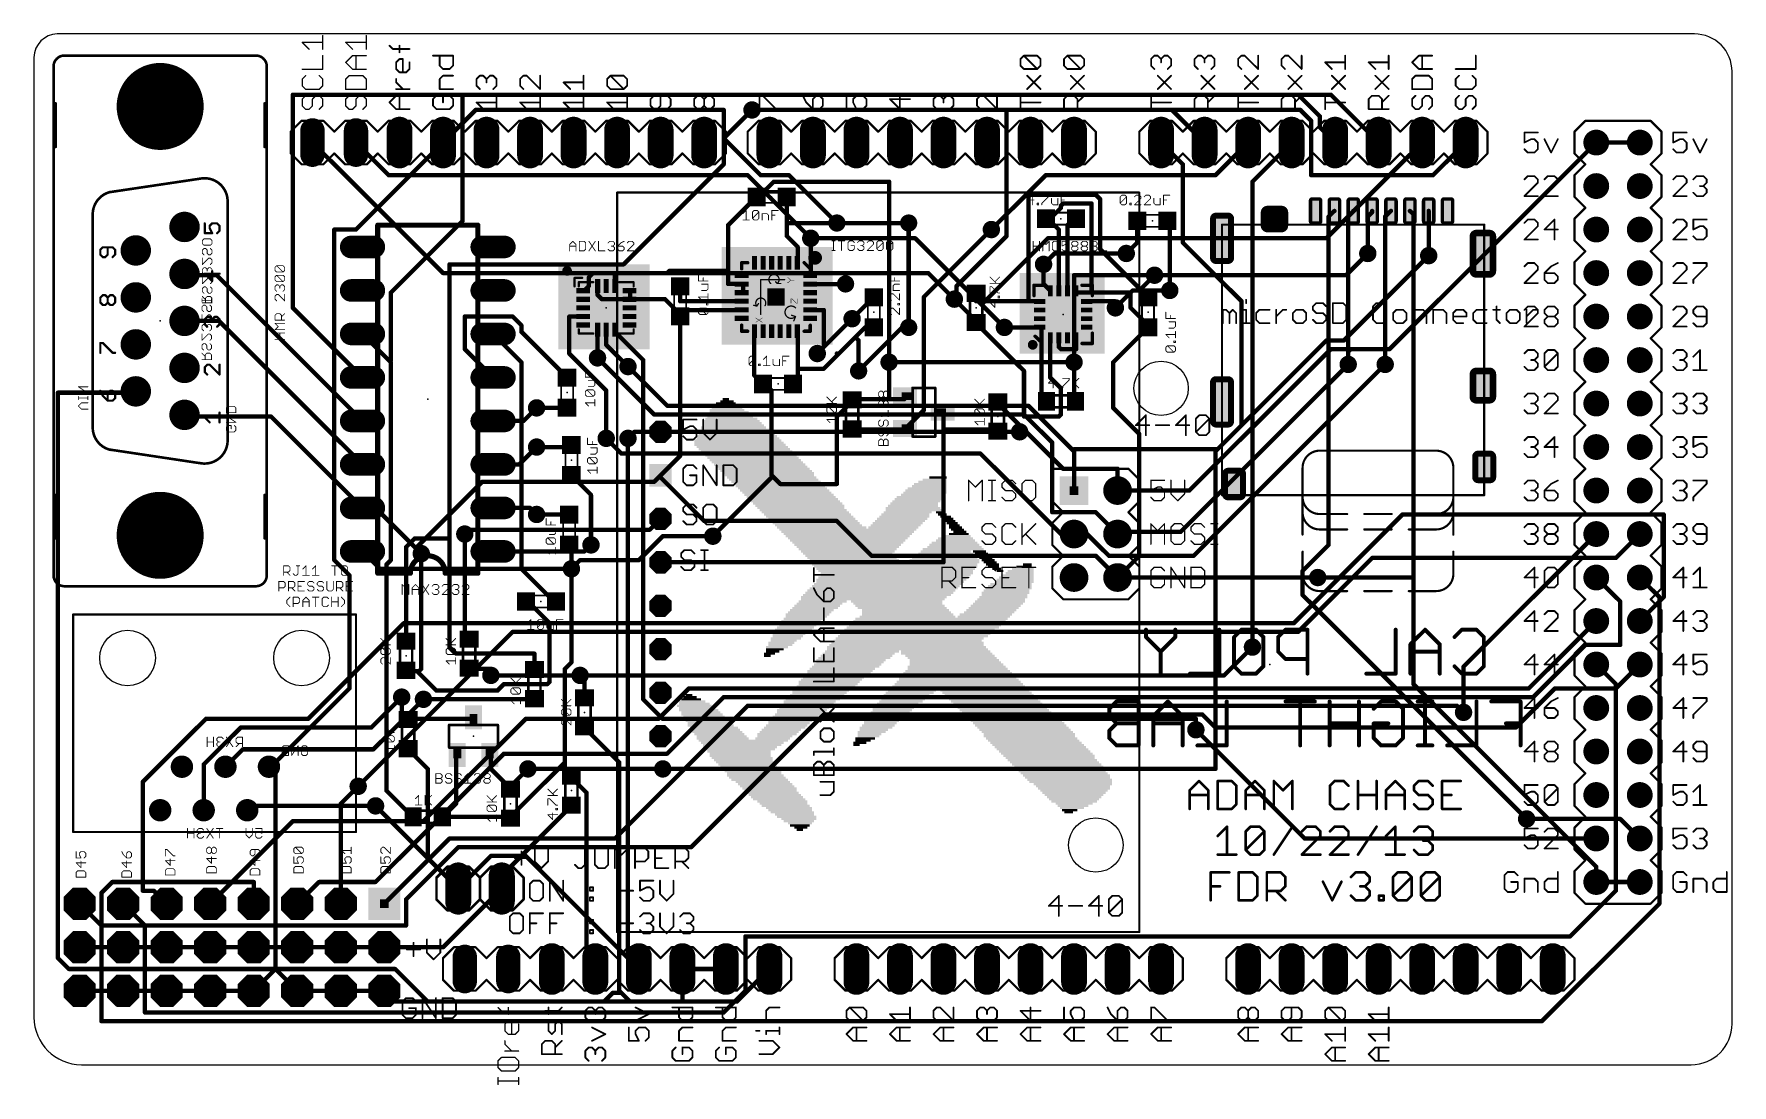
# Model space of a CAD drawing. Extents: x 0 to 99.1, y -1.2 to 60.2.
import ezdxf

# ---------------------------------------------------------------- set-up
doc = ezdxf.new("R2010")
doc.units = 0
for name, color, linetype in [('1', 22, 'CONTINUOUS'), ('16', 175, 'CONTINUOUS'), ('17', 82, 'CONTINUOUS'), ('18', 82, 'CONTINUOUS'), ('20', 7, 'CONTINUOUS'), ('21', 253, 'CONTINUOUS'), ('22', 253, 'CONTINUOUS'), ('23', 7, 'CONTINUOUS'), ('25', 253, 'CONTINUOUS'), ('43', 82, 'CONTINUOUS'), ('48', 253, 'CONTINUOUS'), ('51', 253, 'CONTINUOUS')]:
    doc.layers.add(name, color=color, linetype=linetype)

# ---------------------------------------------------------------- blocks, each defined once
blk = doc.blocks.new('RECT')
blk.add_solid([(-0.5, -0.5), (0.5, -0.5), (-0.5, 0.5), (0.5, 0.5)])
blk = doc.blocks.new('LONGP100')
at = {"const_width": 1}
blk.add_lwpolyline([(-0.5, 0), (0.5, 0)], dxfattribs=at)
at = {"const_width": 0.5}
for points in [[(-0.5, 0.25, 1), (-0.5, -0.25)], [(0.5, -0.25, 1), (0.5, 0.25)]]:
    blk.add_lwpolyline(points, format="xyb", dxfattribs=at)
blk = doc.blocks.new('ROUNDP')
at = {"const_width": 0.5}
blk.add_lwpolyline([(0, -0.25, 1), (0, 0.25, 1), (0, -0.25)], format="xyb", dxfattribs=at)
blk = doc.blocks.new('SQUAREP')
blk.add_solid([(-0.5, -0.5), (0.5, -0.5), (-0.5, 0.5), (0.5, 0.5)])
blk = doc.blocks.new('RECT128000X256000R50')
at = {"const_width": 0.2}
blk.add_lwpolyline([(0.3, -0.6), (0.3, 0.6, 0.4142), (0.2, 0.7), (-0.2, 0.7, 0.4142), (-0.3, 0.6), (-0.3, -0.6, 0.4142), (-0.2, -0.7), (0.2, -0.7, 0.4142)], format="xyb", close=True, dxfattribs=at)
blk.add_solid([(-0.2254, -0.6254), (0.2254, -0.6254), (-0.2254, 0.6254), (0.2254, 0.6254)])
blk = doc.blocks.new('RECT248000X448000R50')
at = {"const_width": 0.3875}
blk.add_lwpolyline([(0.5813, -1.0125), (0.5813, 1.0125, 0.4142), (0.3875, 1.2063), (-0.3875, 1.2063, 0.4142), (-0.5813, 1.0125), (-0.5813, -1.0125, 0.4142), (-0.3875, -1.2063), (0.3875, -1.2063, 0.4142)], format="xyb", close=True, dxfattribs=at)
blk.add_solid([(-0.4129, -1.0379), (0.4129, -1.0379), (-0.4129, 1.0379), (0.4129, 1.0379)])
blk = doc.blocks.new('RECT248000X336000R50')
at = {"const_width": 0.3875}
blk.add_lwpolyline([(0.5813, -0.6625), (0.5813, 0.6625, 0.4142), (0.3875, 0.8563), (-0.3875, 0.8563, 0.4142), (-0.5813, 0.6625), (-0.5813, -0.6625, 0.4142), (-0.3875, -0.8563), (0.3875, -0.8563, 0.4142)], format="xyb", close=True, dxfattribs=at)
blk.add_solid([(-0.4129, -0.6879), (0.4129, -0.6879), (-0.4129, 0.6879), (0.4129, 0.6879)])
blk = doc.blocks.new('RECT224000X304000R50')
at = {"const_width": 0.35}
blk.add_lwpolyline([(0.525, -0.6), (0.525, 0.6, 0.4142), (0.35, 0.775), (-0.35, 0.775, 0.4142), (-0.525, 0.6), (-0.525, -0.6, 0.4142), (-0.35, -0.775), (0.35, -0.775, 0.4142)], format="xyb", close=True, dxfattribs=at)
blk.add_solid([(-0.3754, -0.6254), (0.3754, -0.6254), (-0.3754, 0.6254), (0.3754, 0.6254)])
blk = doc.blocks.new('RECT224000X480000R50')
at = {"const_width": 0.35}
blk.add_lwpolyline([(0.525, -1.15), (0.525, 1.15, 0.4142), (0.35, 1.325), (-0.35, 1.325, 0.4142), (-0.525, 1.15), (-0.525, -1.15, 0.4142), (-0.35, -1.325), (0.35, -1.325, 0.4142)], format="xyb", close=True, dxfattribs=at)
blk.add_solid([(-0.3754, -1.1754), (0.3754, -1.1754), (-0.3754, 1.1754), (0.3754, 1.1754)])
blk = doc.blocks.new('RECT256000X248000R50')
at = {"const_width": 0.3875}
blk.add_lwpolyline([(0.6063, -0.3875), (0.6063, 0.3875, 0.4142), (0.4125, 0.5813), (-0.4125, 0.5813, 0.4142), (-0.6063, 0.3875), (-0.6063, -0.3875, 0.4142), (-0.4125, -0.5813), (0.4125, -0.5813, 0.4142)], format="xyb", close=True, dxfattribs=at)
blk.add_solid([(-0.4379, -0.4129), (0.4379, -0.4129), (-0.4379, 0.4129), (0.4379, 0.4129)])
blk = doc.blocks.new('OCTAGONP')
at = {"const_width": 0.5}
blk.add_lwpolyline([(-0.25, -0.1036), (-0.25, 0.1036), (-0.1036, 0.25), (0.1036, 0.25), (0.25, 0.1036), (0.25, -0.1036), (0.1036, -0.25), (-0.1036, -0.25), (-0.25, -0.1036), (-0.25, 0.1036)], dxfattribs=at)
blk = doc.blocks.new('ROUNDV')
at = {"const_width": 0.5}
blk.add_lwpolyline([(0, -0.25, 1), (0, 0.25, 1), (0, -0.25)], format="xyb", dxfattribs=at)

msp = doc.modelspace()

# ---------------------------------------------------------------- linework, layer by layer
at = {"layer": '1', "const_width": 0.254}
for points in [[(25.019, 56.642), (73.787, 56.642)], [(25.019, 49.276), (25.019, 56.642)], [(73.787, 56.642), (75.057, 55.372)], [(40.259, 54.102), (41.91, 55.753)], [(56.769, 55.753), (73.914, 55.753)], [(56.769, 48.387), (56.769, 55.753)], [(73.914, 55.753), (74.549, 55.118)], [(74.549, 55.118), (74.549, 51.943)], [(75.057, 55.372), (75.057, 54.737)], [(75.057, 54.737), (75.946, 53.848)], [(18.796, 48.768), (23.876, 53.848)], [(40.259, 52.578), (40.259, 54.102)], [(65.786, 53.848), (67.056, 52.578)], [(71.12, 51.562), (73.406, 53.848)], [(81.661, 51.943), (83.566, 53.848)], [(93.726, 53.848), (91.186, 53.848)], [(34.417, 46.736), (40.259, 52.578)], [(67.056, 52.578), (67.056, 48.006)], [(43.18, 51.562), (42.291, 50.673)], [(49.911, 51.562), (43.18, 51.562)], [(49.911, 41.021), (49.911, 51.562)], [(71.12, 24.384), (71.12, 51.562)], [(74.549, 51.943), (81.661, 51.943)], [(42.164, 50.673), (40.513, 49.022)], [(42.164, 50.673), (42.178, 50.673)], [(42.291, 50.673), (42.178, 50.673)], [(43.942, 50.673), (43.928, 50.673)], [(43.942, 50.673), (43.942, 49.149)], [(58.039, 50.8), (61.976, 50.8)], [(58.039, 44.577), (58.039, 50.8)], [(61.976, 50.8), (62.23, 50.546)], [(62.23, 50.546), (62.23, 47.625)], [(59.944, 50.038), (59.309, 49.403)], [(60.071, 50.292), (59.944, 50.165)], [(59.944, 50.165), (59.944, 50.038)], [(61.722, 50.292), (60.071, 50.292)], [(61.722, 45.085), (61.722, 50.292)], [(75.565, 49.53), (75.819, 49.784)], [(75.565, 30.353), (75.565, 49.53)], [(75.819, 49.784), (75.905, 49.856)], [(76.708, 49.53), (76.962, 49.784)], [(76.708, 40.894), (76.708, 49.53)], [(76.962, 49.784), (77.005, 49.856)], [(77.851, 49.53), (78.105, 49.784)], [(77.851, 47.371), (77.851, 49.53)], [(78.105, 49.784), (78.105, 49.856)], [(78.867, 49.53), (79.121, 49.784)], [(78.867, 40.894), (78.867, 49.53)], [(79.121, 49.784), (79.205, 49.856)], [(80.391, 49.784), (80.305, 49.856)], [(80.518, 49.657), (80.391, 49.784)], [(80.518, 28.448), (80.518, 49.657)], [(81.407, 49.784), (81.405, 49.856)], [(81.407, 47.244), (81.407, 49.784)], [(17.526, 48.768), (18.796, 48.768)], [(17.526, 34.163), (17.526, 48.768)], [(20.828, 45.085), (25.019, 49.276)], [(40.513, 49.022), (40.513, 46.355)], [(43.942, 49.149), (43.942, 48.387)], [(46.863, 49.149), (43.942, 49.149)], [(51.054, 49.149), (51.054, 43.053)], [(55.88, 48.768), (51.943, 44.831)], [(59.182, 49.403), (59.069, 49.403)], [(59.309, 49.403), (59.069, 49.403)], [(59.182, 49.403), (59.817, 48.768)], [(59.817, 48.768), (59.817, 45.212)], [(60.706, 49.403), (60.325, 49.022)], [(60.325, 49.022), (60.325, 45.212)], [(60.706, 49.403), (60.819, 49.403)], [(64.389, 49.276), (64.389, 48.006)], [(64.389, 49.276), (64.403, 49.276)], [(66.167, 49.276), (66.153, 49.276)], [(66.167, 49.276), (66.294, 49.149)], [(66.294, 49.149), (66.294, 45.212)], [(43.942, 48.387), (44.577, 47.752)], [(44.577, 47.752), (44.577, 46.863)], [(45.339, 48.26), (45.339, 46.101)], [(53.848, 45.466), (56.769, 48.387)], [(62.23, 47.625), (65.024, 44.831)], [(64.389, 48.006), (63.754, 47.371)], [(67.056, 48.006), (70.485, 44.577)], [(24.257, 46.736), (34.417, 46.736)], [(24.257, 30.734), (24.257, 46.736)], [(44.577, 46.863), (44.557, 46.831)], [(58.928, 46.736), (58.928, 45.593)], [(32.385, 45.466), (32.131, 45.212)], [(32.639, 46.228), (32.385, 45.974)], [(32.385, 45.974), (32.385, 45.466)], [(33.909, 46.228), (32.639, 46.228)], [(32.893, 45.466), (32.901, 45.471)], [(32.893, 44.958), (32.893, 45.466)], [(33.909, 45.593), (33.901, 45.471)], [(33.909, 45.593), (33.909, 46.228)], [(36.957, 46.228), (33.909, 46.228)], [(37.084, 46.355), (36.957, 46.228)], [(40.513, 46.355), (37.084, 46.355)], [(40.513, 46.355), (40.513, 45.593)], [(40.513, 45.593), (41.275, 45.593)], [(41.275, 45.593), (41.307, 45.581)], [(41.402, 45.466), (41.307, 45.581)], [(41.402, 45.466), (41.402, 45.085)], [(45.339, 46.101), (45.307, 46.081)], [(45.307, 45.581), (47.105, 45.581)], [(47.105, 45.581), (47.371, 45.593)], [(53.848, 44.704), (53.848, 45.466)], [(58.928, 45.593), (59.309, 45.212)], [(64.643, 45.339), (65.405, 46.101)], [(20.828, 41.148), (20.828, 45.085)], [(32.131, 45.212), (32.051, 45.196)], [(33.147, 44.704), (32.893, 44.958)], [(34.671, 44.704), (33.147, 44.704)], [(34.671, 44.704), (34.751, 44.696)], [(34.798, 45.085), (34.751, 45.196)], [(34.798, 44.704), (34.751, 44.696)], [(34.925, 44.704), (34.751, 44.696)], [(34.798, 45.085), (34.798, 44.704)], [(36.83, 44.704), (34.925, 44.704)], [(37.719, 43.815), (36.83, 44.704)], [(37.719, 45.452), (37.719, 44.577)], [(37.719, 44.577), (41.275, 44.577)], [(41.275, 44.577), (41.307, 44.581)], [(41.402, 45.085), (41.307, 45.081)], [(49.022, 44.831), (47.752, 43.561)], [(49.022, 44.831), (49.022, 44.817)], [(51.943, 44.831), (51.943, 38.227)], [(54.991, 43.434), (53.721, 44.704)], [(53.848, 44.704), (53.721, 44.704)], [(54.991, 45.046), (54.991, 44.577)], [(54.991, 44.577), (58.039, 44.577)], [(58.039, 44.577), (58.674, 44.577)], [(58.674, 44.577), (58.701, 44.565)], [(59.309, 45.212), (59.321, 45.185)], [(59.817, 45.212), (59.821, 45.185)], [(60.325, 45.212), (60.321, 45.185)], [(60.833, 45.085), (60.821, 45.185)], [(61.722, 45.085), (60.833, 45.085)], [(61.468, 44.577), (61.441, 44.565)], [(63.119, 44.577), (61.468, 44.577)], [(64.008, 45.085), (61.722, 45.085)], [(63.119, 44.196), (63.119, 44.577)], [(64.008, 44.196), (64.008, 45.085)], [(64.643, 45.339), (65.024, 44.817)], [(65.024, 44.831), (65.024, 44.817)], [(70.485, 44.577), (70.485, 37.338)], [(25.146, 43.688), (27.94, 43.688)], [(25.146, 41.783), (25.146, 43.688)], [(27.94, 43.688), (28.448, 43.18)], [(31.242, 43.688), (32.004, 43.688)], [(31.242, 41.529), (31.242, 43.688)], [(32.004, 43.688), (32.051, 43.696)], [(37.719, 44.069), (41.275, 44.069)], [(37.719, 43.815), (37.719, 44.069)], [(37.719, 43.815), (37.719, 43.702)], [(37.719, 43.702), (37.719, 35.56)], [(41.275, 44.069), (41.307, 44.081)], [(45.339, 44.069), (45.307, 44.081)], [(46.101, 44.069), (45.339, 44.069)], [(46.101, 41.91), (46.101, 44.069)], [(65.024, 43.18), (64.008, 44.196)], [(19.177, 42.672), (20.7645, 41.0845)], [(26.797, 42.672), (28.448, 41.021)], [(28.448, 43.18), (28.448, 42.799)], [(28.448, 42.799), (31.115, 40.132)], [(32.893, 42.799), (32.901, 42.921)], [(32.893, 41.275), (32.893, 42.799)], [(33.401, 42.037), (33.401, 42.921)], [(33.909, 42.799), (33.901, 42.921)], [(35.56, 41.148), (33.909, 42.799)], [(42.037, 42.799), (42.057, 42.831)], [(42.037, 40.259), (42.037, 42.799)], [(44.577, 42.799), (44.557, 42.831)], [(44.577, 40.64), (44.577, 42.799)], [(47.9425, 42.4815), (48.514, 43.053)], [(48.514, 43.053), (49.022, 43.053)], [(49.022, 43.053), (49.022, 43.067)], [(54.991, 43.434), (54.991, 43.346)], [(54.991, 43.307), (54.991, 43.346)], [(54.991, 43.307), (57.785, 40.513)], [(56.642, 43.053), (58.674, 43.053)], [(58.674, 43.053), (58.701, 43.065)], [(58.801, 43.053), (58.701, 43.065)], [(58.801, 38.989), (58.801, 43.053)], [(65.024, 43.053), (62.992, 41.021)], [(65.024, 43.18), (65.024, 43.067)], [(65.024, 43.053), (65.024, 43.067)], [(26.797, 40.132), (25.146, 41.783)], [(33.401, 39.37), (31.242, 41.529)], [(34.671, 40.767), (33.401, 42.037)], [(45.72, 41.529), (46.101, 41.91)], [(46.863, 41.529), (46.9265, 41.4655)], [(46.9265, 41.4655), (47.9425, 42.4815)], [(48.133, 42.291), (47.9425, 42.4815)], [(48.133, 40.513), (48.133, 42.291)], [(59.309, 42.418), (59.321, 42.445)], [(59.309, 40.132), (59.309, 42.418)], [(59.817, 42.418), (59.821, 42.445)], [(59.817, 41.91), (59.817, 42.418)], [(59.944, 41.783), (59.817, 41.91)], [(60.706, 41.783), (59.944, 41.783)], [(60.833, 41.783), (60.706, 41.783)], [(60.706, 41.021), (60.706, 41.783)], [(60.833, 42.418), (60.821, 42.445)], [(60.833, 42.418), (60.833, 41.783)], [(20.828, 41.148), (20.7645, 41.0845)], [(20.7645, 41.0845), (20.828, 41.021)], [(20.828, 41.021), (20.828, 29.464)], [(28.448, 41.021), (28.448, 28.956)], [(35.56, 21.336), (35.56, 41.148)], [(44.577, 40.005), (44.577, 40.64)], [(44.577, 40.64), (46.101, 40.64)], [(46.101, 40.64), (46.9265, 41.4655)], [(49.911, 38.862), (49.911, 41.021)], [(57.785, 40.513), (57.785, 37.846)], [(60.706, 38.735), (60.706, 41.021)], [(62.992, 41.021), (62.992, 38.354)], [(31.115, 40.132), (31.115, 40.118)], [(42.545, 39.751), (42.037, 40.259)], [(42.545, 39.751), (42.559, 39.751)], [(42.672, 39.751), (42.559, 39.751)], [(43.053, 39.37), (42.672, 39.751)], [(43.942, 39.497), (44.196, 39.751)], [(44.196, 39.751), (44.309, 39.751)], [(44.323, 39.751), (44.309, 39.751)], [(44.323, 39.751), (44.577, 40.005)], [(59.944, 39.497), (59.309, 40.132)], [(33.401, 36.576), (33.401, 39.37)], [(43.053, 34.417), (43.053, 39.37)], [(47.752, 38.735), (46.863, 37.846)], [(49.911, 38.862), (47.752, 38.862)], [(47.752, 38.862), (47.752, 38.823)], [(47.752, 38.735), (47.752, 38.823)], [(50.8, 38.862), (49.911, 38.862)], [(50.8, 38.989), (50.843, 39.05)], [(50.8, 38.989), (50.8, 38.862)], [(56.261, 38.608), (56.261, 38.696)], [(57.7215, 37.1475), (56.261, 38.608)], [(59.055, 38.735), (58.801, 38.989)], [(59.055, 38.735), (59.094, 38.735)], [(59.944, 37.973), (59.944, 39.497)], [(60.706, 38.735), (60.794, 38.735)], [(29.337, 38.354), (31.115, 38.354)], [(31.115, 38.354), (31.115, 38.368)], [(46.863, 37.846), (46.863, 33.909)], [(51.943, 38.227), (50.927, 37.211)], [(53.086, 38.1), (53.043, 38.1)], [(53.086, 38.1), (53.086, 37.084)], [(57.785, 37.846), (59.817, 37.846)], [(59.817, 37.846), (59.944, 37.973)], [(62.992, 38.354), (64.516, 36.83)], [(34.671, 36.576), (34.671, 6.223)], [(47.752, 37.084), (47.752, 37.123)], [(50.8, 37.084), (47.752, 37.084)], [(50.8, 37.084), (50.843, 37.15)], [(50.927, 37.211), (50.843, 37.15)], [(53.086, 37.084), (56.261, 37.084)], [(53.086, 37.084), (53.086, 29.337)], [(56.261, 37.084), (56.261, 36.996)], [(57.7215, 37.1475), (57.531, 36.957)], [(60.071, 34.798), (57.7215, 37.1475)], [(64.516, 36.83), (64.516, 29.718)], [(70.485, 37.338), (68.961, 35.814)], [(29.337, 36.068), (31.369, 36.068)], [(31.369, 36.068), (31.369, 36.181)], [(37.719, 35.56), (36.576, 34.417)], [(68.961, 35.814), (68.961, 17.272)], [(63.246, 34.798), (60.071, 34.798)], [(63.246, 33.528), (63.246, 34.798)], [(17.5895, 34.0995), (17.526, 34.163)], [(17.526, 34.036), (17.5895, 34.0995)], [(17.526, 34.036), (17.526, 29.464)], [(19.177, 32.512), (17.5895, 34.0995)], [(31.369, 34.417), (31.369, 34.431)], [(32.512, 33.274), (31.369, 34.417)], [(43.1165, 34.3535), (39.624, 30.861)], [(43.1165, 34.3535), (43.053, 34.417)], [(43.561, 33.909), (43.1165, 34.3535)], [(46.863, 33.909), (43.561, 33.909)], [(32.512, 30.353), (32.512, 33.274)], [(29.337, 32.131), (31.242, 32.131)], [(31.242, 32.131), (31.242, 32.117)], [(22.225, 30.734), (21.717, 30.226)], [(24.257, 30.734), (22.225, 30.734)], [(24.257, 24.384), (24.257, 30.734)], [(25.146, 30.988), (25.146, 25.146)], [(83.439, 23.241), (91.186, 30.988)], [(21.717, 30.226), (21.717, 24.726)], [(22.606, 29.845), (22.606, 23.114)], [(31.242, 30.353), (31.242, 30.367)], [(31.369, 30.226), (31.242, 30.353)], [(31.369, 28.956), (31.369, 30.226)], [(64.516, 29.718), (63.246, 28.448)], [(74.041, 28.829), (75.565, 30.353)], [(17.526, 29.464), (18.415, 28.575)], [(20.828, 29.464), (20.574, 29.21)], [(20.574, 29.21), (20.574, 16.002)], [(28.448, 28.956), (30.353, 27.051)], [(31.369, 23.495), (31.369, 28.956)], [(53.086, 29.337), (36.576, 29.337)], [(74.041, 27.432), (74.041, 28.829)], [(18.415, 28.575), (18.415, 21.971)], [(74.93, 28.448), (80.518, 28.448)], [(80.518, 22.225), (80.518, 28.448)], [(94.869, 27.305), (93.726, 28.448)], [(28.829, 27.051), (28.716, 27.051)], [(30.099, 25.781), (28.829, 27.051)], [(30.353, 27.051), (30.466, 27.051)], [(87.122, 14.351), (74.041, 27.432)], [(94.869, 9.398), (94.869, 27.305)], [(30.099, 22.352), (30.099, 25.781)], [(25.146, 25.146), (25.4, 24.892)], [(25.4, 24.892), (25.4, 24.853)], [(24.638, 24.003), (24.257, 24.384)], [(29.21, 24.003), (24.638, 24.003)], [(29.21, 23.075), (29.21, 24.003)], [(21.717, 22.987), (21.717, 23.026)], [(21.717, 22.987), (22.352, 22.987)], [(22.352, 22.987), (22.4155, 22.9235)], [(22.606, 23.114), (22.4155, 22.9235)], [(22.4155, 22.9235), (23.495, 21.844)], [(25.4, 23.114), (25.4, 23.153)], [(26.67, 23.114), (25.4, 23.114)], [(26.67, 22.733), (26.67, 23.114)], [(30.988, 23.114), (31.369, 23.495)], [(30.988, 17.653), (30.988, 23.114)], [(32.131, 22.479), (31.877, 22.733)], [(83.439, 20.574), (83.439, 23.241)], [(92.329, 22.225), (91.186, 23.368)], [(18.415, 21.971), (13.843, 17.399)], [(23.495, 21.844), (27.051, 21.844)], [(27.051, 21.844), (27.432, 22.225)], [(27.432, 22.225), (29.972, 22.225)], [(29.972, 22.225), (30.099, 22.352)], [(32.131, 21.424), (32.131, 22.479)], [(91.186, 11.557), (80.518, 22.225)], [(92.329, 10.16), (92.329, 22.225)], [(21.463, 21.463), (21.463, 20.574)], [(22.733, 21.336), (29.21, 21.336)], [(29.21, 21.336), (29.21, 21.375)], [(36.703, 20.193), (35.56, 21.336)], [(21.463, 20.574), (21.844, 20.193)], [(25.654, 20.193), (21.844, 20.193)], [(21.844, 20.193), (21.844, 20.154)], [(25.654, 20.193), (25.654, 20.277)], [(32.131, 19.685), (32.131, 19.724)], [(67.818, 20.193), (36.703, 20.193)], [(67.818, 19.558), (67.818, 20.193)], [(34.163, 17.653), (32.131, 19.685)], [(21.844, 18.415), (21.844, 18.454)], [(22.987, 17.272), (21.844, 18.415)], [(24.638, 18.034), (24.704, 18.077)], [(24.638, 18.034), (24.638, 15.24)], [(26.67, 18.034), (26.604, 18.077)], [(26.67, 18.034), (26.67, 17.272)], [(14.097, 17.018), (13.716, 17.399)], [(13.843, 17.399), (13.716, 17.399)], [(14.097, 5.588), (14.097, 17.018)], [(22.987, 12.065), (22.987, 17.272)], [(26.67, 17.272), (27.813, 16.129)], [(30.988, 17.653), (27.813, 14.478)], [(28.829, 17.272), (27.813, 16.256)], [(30.988, 17.272), (30.988, 17.653)], [(31.369, 16.891), (30.988, 17.272)], [(31.369, 16.891), (31.369, 16.852)], [(31.369, 16.764), (31.369, 16.852)], [(31.369, 16.764), (32.258, 15.875)], [(34.163, 4.318), (34.163, 17.653)], [(68.961, 17.272), (36.703, 17.272)], [(17.907, 15.24), (18.923, 16.256)], [(20.574, 16.002), (22.098, 14.478)], [(27.813, 16.256), (27.813, 16.09)], [(27.813, 16.129), (27.813, 16.09)], [(32.258, 15.875), (32.258, 6.096)], [(17.907, 9.398), (17.907, 15.24)], [(22.987, 12.065), (19.939, 15.113)], [(24.638, 15.24), (23.876, 14.478)], [(27.305, 11.049), (31.369, 15.113)], [(31.369, 15.113), (31.369, 15.152)], [(22.098, 14.478), (22.137, 14.478)], [(23.876, 14.478), (23.837, 14.478)], [(23.837, 14.478), (27.813, 14.478)], [(27.813, 14.478), (27.813, 14.39)], [(24.765, 10.287), (22.987, 12.065)], [(27.305, 10.287), (27.305, 11.049)], [(91.186, 10.668), (91.186, 11.557)], [(4.572, 10.668), (3.937, 10.033)], [(3.937, 10.033), (3.937, 2.54)], [(12.827, 10.668), (4.572, 10.668)], [(12.827, 9.398), (12.827, 10.668)], [(89.662, 7.493), (92.329, 10.16)], [(5.207, 9.398), (6.477, 8.128)], [(88.011, 2.54), (94.869, 9.398)], [(6.477, 8.128), (6.477, 3.048)], [(10.287, 6.858), (7.747, 6.858)], [(10.287, 6.858), (12.827, 6.858)], [(17.907, 6.858), (15.367, 6.858)], [(17.907, 6.858), (20.447, 6.858)], [(41.529, 7.493), (89.662, 7.493)], [(41.529, 4.318), (41.529, 7.493)], [(32.258, 6.096), (32.766, 5.588)], [(34.671, 6.223), (35.306, 5.588)], [(12.827, 4.318), (14.097, 5.588)], [(14.097, 5.588), (15.367, 4.318)], [(37.846, 5.588), (37.846, 3.683)], [(37.846, 5.588), (40.386, 5.588)], [(10.287, 4.318), (7.747, 4.318)], [(12.827, 4.318), (10.287, 4.318)], [(15.367, 4.318), (17.907, 4.318)], [(17.907, 4.318), (20.447, 4.318)], [(20.447, 4.318), (20.447, 3.683)], [(33.274, 3.683), (33.782, 4.191)], [(33.782, 4.191), (34.163, 4.191)], [(34.2265, 4.2545), (34.163, 4.318)], [(34.163, 4.191), (34.2265, 4.2545)], [(34.798, 3.683), (34.2265, 4.2545)], [(40.259, 3.048), (41.529, 4.318)], [(6.477, 3.048), (40.259, 3.048)], [(20.447, 3.683), (33.274, 3.683)], [(37.846, 3.683), (34.798, 3.683)], [(3.937, 2.54), (88.011, 2.54)]]:
    msp.add_lwpolyline(points, dxfattribs=at)
at = {"layer": '1', "const_width": 0.127}
for points in [[(25.019, 56.7055, 1), (25.019, 56.5785)], [(25.0825, 56.642, 1), (24.9555, 56.642)], [(73.8319, 56.6869, 1), (73.7421, 56.5971)], [(73.787, 56.5785, 1), (73.787, 56.7055)], [(41.9549, 55.7081, 1), (41.8651, 55.7979)], [(56.769, 55.8165, 1), (56.769, 55.6895)], [(56.8325, 55.753, 1), (56.7055, 55.753)], [(73.9589, 55.7979, 1), (73.8691, 55.7081)], [(73.914, 55.6895, 1), (73.914, 55.8165)], [(74.6125, 55.118, 1), (74.4855, 55.118)], [(74.5041, 55.0731, 1), (74.5939, 55.1629)], [(75.1205, 55.372, 1), (74.9935, 55.372)], [(75.1019, 54.7819, 1), (75.0121, 54.6921)], [(74.9935, 54.737, 1), (75.1205, 54.737)], [(75.0121, 55.3271, 1), (75.1019, 55.4169)], [(23.9209, 53.8031, 1), (23.8311, 53.8929)], [(40.3225, 54.102, 1), (40.1955, 54.102)], [(40.2141, 54.1469, 1), (40.3039, 54.0571)], [(65.8309, 53.8929, 1), (65.7411, 53.8031)], [(73.4509, 53.8031, 1), (73.3611, 53.8929)], [(75.9011, 53.8031, 1), (75.9909, 53.8929)], [(83.6109, 53.8031, 1), (83.5211, 53.8929)], [(91.186, 53.9115, 1), (91.186, 53.7845)], [(93.726, 53.7845, 1), (93.726, 53.9115)], [(40.1955, 52.578, 1), (40.3225, 52.578)], [(40.3039, 52.5331, 1), (40.2141, 52.6229)], [(67.1195, 52.578, 1), (66.9925, 52.578)], [(67.0111, 52.5331, 1), (67.1009, 52.6229)], [(43.18, 51.6255, 1), (43.18, 51.4985)], [(43.2249, 51.5171, 1), (43.1351, 51.6069)], [(49.9745, 51.562, 1), (49.8475, 51.562)], [(49.911, 51.4985, 1), (49.911, 51.6255)], [(71.1835, 51.562, 1), (71.0565, 51.562)], [(71.0751, 51.6069, 1), (71.1649, 51.5171)], [(74.549, 52.0065, 1), (74.549, 51.8795)], [(74.4855, 51.943, 1), (74.6125, 51.943)], [(81.6161, 51.9879, 1), (81.7059, 51.8981)], [(81.661, 51.8795, 1), (81.661, 52.0065)], [(42.164, 50.7365, 1), (42.164, 50.6095)], [(42.178, 50.7365, 1), (42.178, 50.6095)], [(42.2089, 50.6281, 1), (42.1191, 50.7179)], [(42.178, 50.6095, 1), (42.178, 50.7365)], [(42.2461, 50.7179, 1), (42.3359, 50.6281)], [(42.291, 50.6095, 1), (42.291, 50.7365)], [(43.928, 50.7365, 1), (43.928, 50.6095)], [(44.0055, 50.673, 1), (43.8785, 50.673)], [(43.942, 50.6095, 1), (43.942, 50.7365)], [(58.039, 50.8635, 1), (58.039, 50.7365)], [(58.1025, 50.8, 1), (57.9755, 50.8)], [(62.0209, 50.8449, 1), (61.9311, 50.7551)], [(61.976, 50.7365, 1), (61.976, 50.8635)], [(62.2935, 50.546, 1), (62.1665, 50.546)], [(62.1851, 50.5011, 1), (62.2749, 50.5909)], [(60.0075, 50.165, 1), (59.8805, 50.165)], [(59.8991, 50.2099, 1), (59.9889, 50.1201)], [(59.8805, 50.038, 1), (60.0075, 50.038)], [(59.9889, 49.9931, 1), (59.8991, 50.0829)], [(60.071, 50.3555, 1), (60.071, 50.2285)], [(60.1159, 50.2471, 1), (60.0261, 50.3369)], [(61.7855, 50.292, 1), (61.6585, 50.292)], [(61.722, 50.2285, 1), (61.722, 50.3555)], [(75.6285, 49.53, 1), (75.5015, 49.53)], [(75.5201, 49.5749, 1), (75.6099, 49.4851)], [(75.7782, 49.8327, 1), (75.8598, 49.7353)], [(75.8639, 49.7391, 1), (75.7741, 49.8289)], [(75.9458, 49.8073, 1), (75.8642, 49.9047)], [(76.7715, 49.53, 1), (76.6445, 49.53)], [(76.6631, 49.5749, 1), (76.7529, 49.4851)], [(76.9075, 49.8166, 1), (77.0165, 49.7514)], [(77.0069, 49.7391, 1), (76.9171, 49.8289)], [(77.0595, 49.8234, 1), (76.9505, 49.8886)], [(77.9145, 49.53, 1), (77.7875, 49.53)], [(77.8061, 49.5749, 1), (77.8959, 49.4851)], [(78.1685, 49.856, 1), (78.0415, 49.856)], [(78.0415, 49.784, 1), (78.1685, 49.784)], [(78.1499, 49.7391, 1), (78.0601, 49.8289)], [(78.9305, 49.53, 1), (78.8035, 49.53)], [(78.8221, 49.5749, 1), (78.9119, 49.4851)], [(79.0797, 49.8322, 1), (79.1623, 49.7358)], [(79.1659, 49.7391, 1), (79.0761, 49.8289)], [(79.2463, 49.8078, 1), (79.1637, 49.9042)], [(80.3458, 49.9047, 1), (80.2642, 49.8073)], [(80.4359, 49.8289, 1), (80.3461, 49.7391)], [(80.3502, 49.7353, 1), (80.4318, 49.8327)], [(80.5815, 49.657, 1), (80.4545, 49.657)], [(80.4731, 49.6121, 1), (80.5629, 49.7019)], [(81.4685, 49.8578, 1), (81.3415, 49.8542)], [(81.4705, 49.784, 1), (81.3435, 49.784)], [(81.3435, 49.7822, 1), (81.4705, 49.7858)], [(17.526, 48.8315, 1), (17.526, 48.7045)], [(17.5895, 48.768, 1), (17.4625, 48.768)], [(18.7511, 48.8129, 1), (18.8409, 48.7231)], [(18.796, 48.7045, 1), (18.796, 48.8315)], [(24.9555, 49.276, 1), (25.0825, 49.276)], [(25.0639, 49.2311, 1), (24.9741, 49.3209)], [(40.5765, 49.022, 1), (40.4495, 49.022)], [(40.4681, 49.0669, 1), (40.5579, 48.9771)], [(44.0055, 49.149, 1), (43.8785, 49.149)], [(43.942, 49.2125, 1), (43.942, 49.0855)], [(43.8785, 49.149, 1), (44.0055, 49.149)], [(46.863, 49.0855, 1), (46.863, 49.2125)], [(51.1175, 49.149, 1), (50.9905, 49.149)], [(55.9249, 48.7231, 1), (55.8351, 48.8129)], [(59.069, 49.4665, 1), (59.069, 49.3395)], [(59.069, 49.4665, 1), (59.069, 49.3395)], [(59.2269, 49.4479, 1), (59.1371, 49.3581)], [(59.182, 49.3395, 1), (59.182, 49.4665)], [(59.2641, 49.4479, 1), (59.3539, 49.3581)], [(59.309, 49.3395, 1), (59.309, 49.4665)], [(59.8805, 48.768, 1), (59.7535, 48.768)], [(59.7721, 48.7231, 1), (59.8619, 48.8129)], [(60.3885, 49.022, 1), (60.2615, 49.022)], [(60.2801, 49.0669, 1), (60.3699, 48.9771)], [(60.706, 49.4665, 1), (60.706, 49.3395)], [(60.7509, 49.3581, 1), (60.6611, 49.4479)], [(60.819, 49.3395, 1), (60.819, 49.4665)], [(64.4525, 49.276, 1), (64.3255, 49.276)], [(64.389, 49.3395, 1), (64.389, 49.2125)], [(64.403, 49.2125, 1), (64.403, 49.3395)], [(66.153, 49.3395, 1), (66.153, 49.2125)], [(66.2119, 49.3209, 1), (66.1221, 49.2311)], [(66.167, 49.2125, 1), (66.167, 49.3395)], [(66.3575, 49.149, 1), (66.2305, 49.149)], [(66.2491, 49.1041, 1), (66.3389, 49.1939)], [(43.9869, 48.4319, 1), (43.8971, 48.3421)], [(43.8785, 48.387, 1), (44.0055, 48.387)], [(44.6405, 47.752, 1), (44.5135, 47.752)], [(44.5321, 47.7071, 1), (44.6219, 47.7969)], [(45.4025, 48.26, 1), (45.2755, 48.26)], [(56.7055, 48.387, 1), (56.8325, 48.387)], [(56.8139, 48.3421, 1), (56.7241, 48.4319)], [(62.2749, 47.6699, 1), (62.1851, 47.5801)], [(62.1665, 47.625, 1), (62.2935, 47.625)], [(64.3255, 48.006, 1), (64.4525, 48.006)], [(64.4339, 47.9611, 1), (64.3441, 48.0509)], [(67.1009, 48.0509, 1), (67.0111, 47.9611)], [(66.9925, 48.006, 1), (67.1195, 48.006)], [(24.257, 46.7995, 1), (24.257, 46.6725)], [(24.3205, 46.736, 1), (24.1935, 46.736)], [(34.3721, 46.7809, 1), (34.4619, 46.6911)], [(34.417, 46.6725, 1), (34.417, 46.7995)], [(44.5032, 46.8647, 1), (44.6108, 46.7973)], [(44.5135, 46.863, 1), (44.6405, 46.863)], [(44.6308, 46.8293, 1), (44.5232, 46.8967)], [(58.9915, 46.736, 1), (58.8645, 46.736)], [(63.7091, 47.4159, 1), (63.7989, 47.3261)], [(77.7875, 47.371, 1), (77.9145, 47.371)], [(81.3435, 47.244, 1), (81.4705, 47.244)], [(32.4485, 45.974, 1), (32.3215, 45.974)], [(32.3401, 46.0189, 1), (32.4299, 45.9291)], [(32.4299, 45.4211, 1), (32.3401, 45.5109)], [(32.639, 46.2915, 1), (32.639, 46.1645)], [(32.6839, 46.1831, 1), (32.5941, 46.2729)], [(32.9565, 45.466, 1), (32.8295, 45.466)], [(32.9347, 45.4172, 1), (32.8673, 45.5248)], [(33.9725, 46.228, 1), (33.8455, 46.228)], [(33.909, 46.2915, 1), (33.909, 46.1645)], [(33.8455, 45.593, 1), (33.9725, 45.593)], [(33.9724, 45.5888, 1), (33.8456, 45.5972)], [(33.909, 46.1645, 1), (33.909, 46.2915)], [(36.9121, 46.2729, 1), (37.0019, 46.1831)], [(36.957, 46.1645, 1), (36.957, 46.2915)], [(37.084, 46.4185, 1), (37.084, 46.2915)], [(37.1289, 46.3101, 1), (37.0391, 46.3999)], [(40.5765, 46.355, 1), (40.4495, 46.355)], [(40.4495, 46.355, 1), (40.5765, 46.355)], [(40.513, 45.6565, 1), (40.513, 45.5295)], [(40.4495, 45.593, 1), (40.5765, 45.593)], [(40.513, 46.2915, 1), (40.513, 46.4185)], [(41.2973, 45.6525, 1), (41.2527, 45.5335)], [(41.356, 45.6214, 1), (41.258, 45.5406)], [(41.275, 45.5295, 1), (41.275, 45.6565)], [(41.2847, 45.5215, 1), (41.3293, 45.6405)], [(41.4655, 45.466, 1), (41.3385, 45.466)], [(45.2733, 46.1348, 1), (45.3407, 46.0272)], [(45.307, 45.6445, 1), (45.307, 45.5175)], [(45.2755, 46.101, 1), (45.4025, 46.101)], [(45.3727, 46.0472, 1), (45.3053, 46.1548)], [(47.1021, 45.6444, 1), (47.1079, 45.5176)], [(47.105, 45.5175, 1), (47.105, 45.6445)], [(47.3739, 45.5296, 1), (47.3681, 45.6564)], [(53.9115, 45.466, 1), (53.7845, 45.466)], [(58.9729, 45.6379, 1), (58.8831, 45.5481)], [(58.8645, 45.593, 1), (58.9915, 45.593)], [(65.4499, 46.0561, 1), (65.3601, 46.1459)], [(20.8915, 45.085, 1), (20.7645, 45.085)], [(20.7831, 45.1299, 1), (20.8729, 45.0401)], [(32.0385, 45.2583, 1), (32.0635, 45.1337)], [(32.0861, 45.2569, 1), (32.1759, 45.1671)], [(32.1435, 45.1497, 1), (32.1185, 45.2743)], [(32.3215, 45.466, 1), (32.4485, 45.466)], [(32.8593, 45.5198, 1), (32.9267, 45.4122)], [(32.9379, 45.0029, 1), (32.8481, 44.9131)], [(32.8295, 44.958, 1), (32.9565, 44.958)], [(33.147, 44.7675, 1), (33.147, 44.6405)], [(33.1021, 44.6591, 1), (33.1919, 44.7489)], [(33.8376, 45.4752, 1), (33.9644, 45.4668)], [(34.6773, 44.7672, 1), (34.6647, 44.6408)], [(34.671, 44.6405, 1), (34.671, 44.7675)], [(34.8095, 45.2208, 1), (34.6925, 45.1712)], [(34.7481, 44.7594, 1), (34.7539, 44.6326)], [(34.7403, 44.7586, 1), (34.7617, 44.6334)], [(34.8615, 45.085, 1), (34.7345, 45.085)], [(34.7345, 44.704, 1), (34.8615, 44.704)], [(34.7395, 45.0602, 1), (34.8565, 45.1098)], [(34.7447, 44.6328, 1), (34.7573, 44.7592)], [(34.8087, 44.6414, 1), (34.7873, 44.7666)], [(34.925, 44.7675, 1), (34.925, 44.6405)], [(34.9279, 44.6406, 1), (34.9221, 44.7674)], [(36.8749, 44.7489, 1), (36.7851, 44.6591)], [(36.83, 44.6405, 1), (36.83, 44.7675)], [(37.7825, 45.452, 1), (37.6555, 45.452)], [(37.719, 44.6405, 1), (37.719, 44.5135)], [(37.6555, 44.577, 1), (37.7825, 44.577)], [(41.2671, 44.64, 1), (41.2829, 44.514)], [(41.3043, 45.1444, 1), (41.3097, 45.0176)], [(41.275, 44.5135, 1), (41.275, 44.6405)], [(41.3149, 44.518, 1), (41.2991, 44.644)], [(41.3385, 45.085, 1), (41.4655, 45.085)], [(41.353, 45.4256, 1), (41.451, 45.5064)], [(41.4047, 45.0216, 1), (41.3993, 45.1484)], [(49.0855, 44.831, 1), (48.9585, 44.831)], [(48.9585, 44.817, 1), (49.0855, 44.817)], [(49.0669, 44.7861, 1), (48.9771, 44.8759)], [(52.0065, 44.831, 1), (51.8795, 44.831)], [(51.8981, 44.8759, 1), (51.9879, 44.7861)], [(53.7659, 44.7489, 1), (53.6761, 44.6591)], [(53.721, 44.7675, 1), (53.721, 44.6405)], [(53.8031, 45.5109, 1), (53.8929, 45.4211)], [(53.7845, 44.704, 1), (53.9115, 44.704)], [(53.848, 44.6405, 1), (53.848, 44.7675)], [(55.0545, 45.046, 1), (54.9275, 45.046)], [(54.991, 44.6405, 1), (54.991, 44.5135)], [(54.9275, 44.577, 1), (55.0545, 44.577)], [(58.039, 44.6405, 1), (58.039, 44.5135)], [(57.9755, 44.577, 1), (58.1025, 44.577)], [(58.039, 44.5135, 1), (58.039, 44.6405)], [(58.6998, 44.635, 1), (58.6482, 44.519)], [(58.674, 44.5135, 1), (58.674, 44.6405)], [(58.6752, 44.507, 1), (58.7268, 44.623)], [(59.367, 45.2378, 1), (59.251, 45.1862)], [(59.263, 45.1592, 1), (59.379, 45.2108)], [(59.2641, 45.1671, 1), (59.3539, 45.2569)], [(59.8798, 45.2213, 1), (59.7542, 45.2027)], [(59.7535, 45.212, 1), (59.8805, 45.212)], [(59.7582, 45.1757, 1), (59.8838, 45.1943)], [(60.2582, 45.1943, 1), (60.3838, 45.1757)], [(60.2615, 45.212, 1), (60.3885, 45.212)], [(60.3878, 45.2027, 1), (60.2622, 45.2213)], [(60.884, 45.1926, 1), (60.758, 45.1774)], [(60.833, 45.1485, 1), (60.833, 45.0215)], [(60.77, 45.0774, 1), (60.896, 45.0926)], [(61.4152, 44.623, 1), (61.4668, 44.507)], [(61.468, 44.6405, 1), (61.468, 44.5135)], [(61.4938, 44.519, 1), (61.4422, 44.635)], [(61.722, 45.1485, 1), (61.722, 45.0215)], [(61.6585, 45.085, 1), (61.7855, 45.085)], [(61.722, 45.0215, 1), (61.722, 45.1485)], [(63.1825, 44.577, 1), (63.0555, 44.577)], [(63.119, 44.5135, 1), (63.119, 44.6405)], [(64.0715, 45.085, 1), (63.9445, 45.085)], [(64.008, 45.0215, 1), (64.008, 45.1485)], [(64.6943, 45.3764, 1), (64.5917, 45.3016)], [(64.5981, 45.3839, 1), (64.6879, 45.2941)], [(65.0875, 44.831, 1), (64.9605, 44.831)], [(64.9605, 44.817, 1), (65.0875, 44.817)], [(64.9727, 44.7796, 1), (65.0753, 44.8544)], [(64.9791, 44.7861, 1), (65.0689, 44.8759)], [(66.2305, 45.212, 1), (66.3575, 45.212)], [(70.5485, 44.577, 1), (70.4215, 44.577)], [(70.4401, 44.5321, 1), (70.5299, 44.6219)], [(25.146, 43.7515, 1), (25.146, 43.6245)], [(25.2095, 43.688, 1), (25.0825, 43.688)], [(27.9849, 43.7329, 1), (27.8951, 43.6431)], [(27.94, 43.6245, 1), (27.94, 43.7515)], [(31.242, 43.7515, 1), (31.242, 43.6245)], [(31.3055, 43.688, 1), (31.1785, 43.688)], [(31.9933, 43.7506, 1), (32.0147, 43.6254)], [(32.004, 43.6245, 1), (32.004, 43.7515)], [(32.0617, 43.6334, 1), (32.0403, 43.7586)], [(37.719, 44.1325, 1), (37.719, 44.0055)], [(37.7825, 44.069, 1), (37.6555, 44.069)], [(37.7825, 43.815, 1), (37.6555, 43.815)], [(37.6555, 43.815, 1), (37.7825, 43.815)], [(37.7825, 43.702, 1), (37.6555, 43.702)], [(37.6555, 43.702, 1), (37.7825, 43.702)], [(37.6741, 43.7701, 1), (37.7639, 43.8599)], [(41.2527, 44.1285, 1), (41.2973, 44.0095)], [(41.275, 44.0055, 1), (41.275, 44.1325)], [(41.3293, 44.0215, 1), (41.2847, 44.1405)], [(45.3293, 44.1405, 1), (45.2847, 44.0215)], [(45.339, 44.1325, 1), (45.339, 44.0055)], [(45.3167, 44.0095, 1), (45.3613, 44.1285)], [(46.1645, 44.069, 1), (46.0375, 44.069)], [(46.101, 44.0055, 1), (46.101, 44.1325)], [(47.7071, 43.6059, 1), (47.7969, 43.5161)], [(63.0555, 44.196, 1), (63.1825, 44.196)], [(64.0529, 44.2409, 1), (63.9631, 44.1511)], [(63.9445, 44.196, 1), (64.0715, 44.196)], [(19.2219, 42.7169, 1), (19.1321, 42.6271)], [(26.8419, 42.7169, 1), (26.7521, 42.6271)], [(28.5115, 43.18, 1), (28.3845, 43.18)], [(28.4929, 42.8439, 1), (28.4031, 42.7541)], [(28.3845, 42.799, 1), (28.5115, 42.799)], [(28.4031, 43.1351, 1), (28.4929, 43.2249)], [(32.9565, 42.799, 1), (32.8295, 42.799)], [(32.8296, 42.8032, 1), (32.9564, 42.7948)], [(32.9644, 42.9168, 1), (32.8376, 42.9252)], [(33.4645, 42.921, 1), (33.3375, 42.921)], [(33.9644, 42.9252, 1), (33.8376, 42.9168)], [(33.9539, 42.8439, 1), (33.8641, 42.7541)], [(33.8456, 42.7948, 1), (33.9724, 42.8032)], [(42.1005, 42.799, 1), (41.9735, 42.799)], [(41.9832, 42.8327, 1), (42.0908, 42.7653)], [(42.1108, 42.7973, 1), (42.0032, 42.8647)], [(44.6108, 42.8647, 1), (44.5032, 42.7973)], [(44.6405, 42.799, 1), (44.5135, 42.799)], [(44.5232, 42.7653, 1), (44.6308, 42.8327)], [(48.514, 43.1165, 1), (48.514, 42.9895)], [(48.5589, 43.0081, 1), (48.4691, 43.0979)], [(49.0855, 43.067, 1), (48.9585, 43.067)], [(48.9585, 43.053, 1), (49.0855, 43.053)], [(49.022, 42.9895, 1), (49.022, 43.1165)], [(50.9905, 43.053, 1), (51.1175, 43.053)], [(55.0545, 43.434, 1), (54.9275, 43.434)], [(55.0545, 43.346, 1), (54.9275, 43.346)], [(55.0359, 43.3519, 1), (54.9461, 43.2621)], [(54.9275, 43.346, 1), (55.0545, 43.346)], [(54.9275, 43.307, 1), (55.0545, 43.307)], [(54.9461, 43.3891, 1), (55.0359, 43.4789)], [(56.642, 43.1165, 1), (56.642, 42.9895)], [(58.6482, 43.111, 1), (58.6998, 42.995)], [(58.7086, 43.128, 1), (58.6934, 43.002)], [(58.674, 42.9895, 1), (58.674, 43.1165)], [(58.7268, 43.007, 1), (58.6752, 43.123)], [(58.8645, 43.053, 1), (58.7375, 43.053)], [(58.7934, 42.99, 1), (58.8086, 43.116)], [(65.0875, 43.18, 1), (64.9605, 43.18)], [(65.0875, 43.067, 1), (64.9605, 43.067)], [(64.9605, 43.067, 1), (65.0875, 43.067)], [(64.9605, 43.053, 1), (65.0875, 43.053)], [(64.9791, 43.1351, 1), (65.0689, 43.2249)], [(65.0689, 43.0081, 1), (64.9791, 43.0979)], [(25.1909, 41.8279, 1), (25.1011, 41.7381)], [(25.0825, 41.783, 1), (25.2095, 41.783)], [(31.2869, 41.5739, 1), (31.1971, 41.4841)], [(33.4459, 42.0819, 1), (33.3561, 41.9921)], [(33.3375, 42.037, 1), (33.4645, 42.037)], [(45.6751, 41.5739, 1), (45.7649, 41.4841)], [(46.0375, 41.91, 1), (46.1645, 41.91)], [(46.1459, 41.8651, 1), (46.0561, 41.9549)], [(46.9079, 41.5739, 1), (46.8181, 41.4841)], [(47.9874, 42.5264, 1), (47.8976, 42.4366)], [(47.8976, 42.5264, 1), (47.9874, 42.4366)], [(47.9874, 42.4366, 1), (47.8976, 42.5264)], [(48.1965, 42.291, 1), (48.0695, 42.291)], [(48.0881, 42.2461, 1), (48.1779, 42.3359)], [(59.3725, 42.418, 1), (59.2455, 42.418)], [(59.251, 42.4438, 1), (59.367, 42.3922)], [(59.379, 42.4192, 1), (59.263, 42.4708)], [(59.8805, 42.418, 1), (59.7535, 42.418)], [(59.7542, 42.4273, 1), (59.8798, 42.4087)], [(59.8619, 41.9549, 1), (59.7721, 41.8651)], [(59.7535, 41.91, 1), (59.8805, 41.91)], [(59.8838, 42.4357, 1), (59.7582, 42.4543)], [(59.944, 41.8465, 1), (59.944, 41.7195)], [(59.8991, 41.7381, 1), (59.9889, 41.8279)], [(60.706, 41.8465, 1), (60.706, 41.7195)], [(60.7695, 41.783, 1), (60.6425, 41.783)], [(60.706, 41.7195, 1), (60.706, 41.8465)], [(60.879, 42.4708, 1), (60.763, 42.4192)], [(60.8965, 42.418, 1), (60.7695, 42.418)], [(60.7695, 41.783, 1), (60.8965, 41.783)], [(60.775, 42.3922, 1), (60.891, 42.4438)], [(60.833, 41.7195, 1), (60.833, 41.8465)], [(20.8094, 41.1294, 1), (20.7196, 41.0396)], [(20.7196, 41.1294, 1), (20.8094, 41.0396)], [(20.7196, 41.0396, 1), (20.8094, 41.1294)], [(20.7645, 41.148, 1), (20.8915, 41.148)], [(20.8915, 41.021, 1), (20.7645, 41.021)], [(20.8729, 41.1031, 1), (20.7831, 41.1929)], [(20.7831, 40.9761, 1), (20.8729, 41.0659)], [(28.5115, 41.021, 1), (28.3845, 41.021)], [(28.4031, 40.9761, 1), (28.4929, 41.0659)], [(31.1785, 41.529, 1), (31.3055, 41.529)], [(32.8295, 41.275, 1), (32.9565, 41.275)], [(34.6261, 40.7221, 1), (34.7159, 40.8119)], [(35.6235, 41.148, 1), (35.4965, 41.148)], [(35.5151, 41.1031, 1), (35.6049, 41.1929)], [(44.6405, 40.64, 1), (44.5135, 40.64)], [(44.577, 40.7035, 1), (44.577, 40.5765)], [(44.5135, 40.64, 1), (44.6405, 40.64)], [(46.0561, 40.6849, 1), (46.1459, 40.5951)], [(46.101, 40.5765, 1), (46.101, 40.7035)], [(46.8816, 41.5104, 1), (46.9714, 41.4206)], [(46.9714, 41.4206, 1), (46.8816, 41.5104)], [(46.8816, 41.4206, 1), (46.9714, 41.5104)], [(49.9745, 41.021, 1), (49.8475, 41.021)], [(49.8475, 41.021, 1), (49.9745, 41.021)], [(57.8485, 40.513, 1), (57.7215, 40.513)], [(60.7695, 41.021, 1), (60.6425, 41.021)], [(60.6425, 41.021, 1), (60.7695, 41.021)], [(63.0555, 41.021, 1), (62.9285, 41.021)], [(62.9471, 41.0659, 1), (63.0369, 40.9761)], [(76.6445, 40.894, 1), (76.7715, 40.894)], [(78.8035, 40.894, 1), (78.9305, 40.894)], [(26.7521, 40.0871, 1), (26.8419, 40.1769)], [(31.1785, 40.132, 1), (31.0515, 40.132)], [(31.0515, 40.118, 1), (31.1785, 40.118)], [(31.0701, 40.0871, 1), (31.1599, 40.1769)], [(42.0819, 40.3039, 1), (41.9921, 40.2141)], [(41.9735, 40.259, 1), (42.1005, 40.259)], [(42.545, 39.8145, 1), (42.545, 39.6875)], [(42.559, 39.8145, 1), (42.559, 39.6875)], [(42.5001, 39.7061, 1), (42.5899, 39.7959)], [(42.559, 39.6875, 1), (42.559, 39.8145)], [(42.7169, 39.7959, 1), (42.6271, 39.7061)], [(42.672, 39.6875, 1), (42.672, 39.8145)], [(44.196, 39.8145, 1), (44.196, 39.6875)], [(44.2409, 39.7061, 1), (44.1511, 39.7959)], [(44.309, 39.8145, 1), (44.309, 39.6875)], [(44.2781, 39.7959, 1), (44.3679, 39.7061)], [(44.309, 39.6875, 1), (44.309, 39.8145)], [(44.323, 39.6875, 1), (44.323, 39.8145)], [(44.5135, 40.005, 1), (44.6405, 40.005)], [(44.6219, 39.9601, 1), (44.5321, 40.0499)], [(48.0695, 40.513, 1), (48.1965, 40.513)], [(57.7401, 40.4681, 1), (57.8299, 40.5579)], [(59.3539, 40.1769, 1), (59.2641, 40.0871)], [(59.2455, 40.132, 1), (59.3725, 40.132)], [(33.4645, 39.37, 1), (33.3375, 39.37)], [(33.3561, 39.3251, 1), (33.4459, 39.4149)], [(43.1165, 39.37, 1), (42.9895, 39.37)], [(43.0081, 39.3251, 1), (43.0979, 39.4149)], [(43.8971, 39.5419, 1), (43.9869, 39.4521)], [(47.752, 38.9255, 1), (47.752, 38.7985)], [(47.8155, 38.862, 1), (47.6885, 38.862)], [(47.8155, 38.823, 1), (47.6885, 38.823)], [(47.6885, 38.823, 1), (47.8155, 38.823)], [(47.6885, 38.735, 1), (47.8155, 38.735)], [(47.7969, 38.6901, 1), (47.7071, 38.7799)], [(49.911, 38.9255, 1), (49.911, 38.7985)], [(49.8475, 38.862, 1), (49.9745, 38.862)], [(49.911, 38.7985, 1), (49.911, 38.9255)], [(50.8635, 38.989, 1), (50.7365, 38.989)], [(50.7481, 39.0256, 1), (50.8519, 38.9524)], [(50.7365, 38.862, 1), (50.8635, 38.862)], [(50.8949, 39.0134, 1), (50.7911, 39.0866)], [(50.8, 38.7985, 1), (50.8, 38.9255)], [(56.3245, 38.696, 1), (56.1975, 38.696)], [(56.3059, 38.6529, 1), (56.2161, 38.5631)], [(56.1975, 38.608, 1), (56.3245, 38.608)], [(58.8459, 39.0339, 1), (58.7561, 38.9441)], [(58.7375, 38.989, 1), (58.8645, 38.989)], [(59.055, 38.7985, 1), (59.055, 38.6715)], [(59.0101, 38.6901, 1), (59.0999, 38.7799)], [(59.094, 38.6715, 1), (59.094, 38.7985)], [(60.0075, 39.497, 1), (59.8805, 39.497)], [(59.8991, 39.4521, 1), (59.9889, 39.5419)], [(60.706, 38.7985, 1), (60.706, 38.6715)], [(60.6425, 38.735, 1), (60.7695, 38.735)], [(60.794, 38.6715, 1), (60.794, 38.7985)], [(29.337, 38.4175, 1), (29.337, 38.2905)], [(31.1785, 38.368, 1), (31.0515, 38.368)], [(31.0515, 38.354, 1), (31.1785, 38.354)], [(31.115, 38.2905, 1), (31.115, 38.4175)], [(46.9265, 37.846, 1), (46.7995, 37.846)], [(46.8181, 37.8909, 1), (46.9079, 37.8011)], [(51.8795, 38.227, 1), (52.0065, 38.227)], [(51.9879, 38.1821, 1), (51.8981, 38.2719)], [(53.043, 38.1635, 1), (53.043, 38.0365)], [(53.1495, 38.1, 1), (53.0225, 38.1)], [(53.086, 38.0365, 1), (53.086, 38.1635)], [(57.785, 37.9095, 1), (57.785, 37.7825)], [(57.7215, 37.846, 1), (57.8485, 37.846)], [(59.7721, 37.8909, 1), (59.8619, 37.8011)], [(59.817, 37.7825, 1), (59.817, 37.9095)], [(59.8805, 37.973, 1), (60.0075, 37.973)], [(59.9889, 37.9281, 1), (59.8991, 38.0179)], [(63.0369, 38.3989, 1), (62.9471, 38.3091)], [(62.9285, 38.354, 1), (63.0555, 38.354)], [(34.7345, 36.576, 1), (34.6075, 36.576)], [(47.8155, 37.123, 1), (47.6885, 37.123)], [(47.752, 37.1475, 1), (47.752, 37.0205)], [(47.6885, 37.084, 1), (47.8155, 37.084)], [(50.7468, 37.1187, 1), (50.8532, 37.0493)], [(50.8057, 37.2014, 1), (50.8803, 37.0986)], [(50.8962, 37.1153, 1), (50.7898, 37.1847)], [(50.8, 37.0205, 1), (50.8, 37.1475)], [(50.8821, 37.2559, 1), (50.9719, 37.1661)], [(50.9643, 37.1596, 1), (50.8897, 37.2624)], [(53.086, 37.1475, 1), (53.086, 37.0205)], [(53.1495, 37.084, 1), (53.0225, 37.084)], [(53.0225, 37.084, 1), (53.1495, 37.084)], [(56.3245, 37.084, 1), (56.1975, 37.084)], [(56.1975, 36.996, 1), (56.3245, 36.996)], [(56.261, 37.0205, 1), (56.261, 37.1475)], [(57.4861, 37.0019, 1), (57.5759, 36.9121)], [(57.7664, 37.1924, 1), (57.6766, 37.1026)], [(57.7664, 37.1026, 1), (57.6766, 37.1924)], [(57.6766, 37.1026, 1), (57.7664, 37.1924)], [(64.5795, 36.83, 1), (64.4525, 36.83)], [(64.4711, 36.7851, 1), (64.5609, 36.8749)], [(70.4215, 37.338, 1), (70.5485, 37.338)], [(70.5299, 37.2931, 1), (70.4401, 37.3829)], [(29.337, 36.1315, 1), (29.337, 36.0045)], [(31.4325, 36.181, 1), (31.3055, 36.181)], [(31.3055, 36.068, 1), (31.4325, 36.068)], [(31.369, 36.0045, 1), (31.369, 36.1315)], [(33.3375, 36.576, 1), (33.4645, 36.576)], [(37.7639, 35.5151, 1), (37.6741, 35.6049)], [(69.0245, 35.814, 1), (68.8975, 35.814)], [(68.9161, 35.8589, 1), (69.0059, 35.7691)], [(37.6555, 35.56, 1), (37.7825, 35.56)], [(60.071, 34.8615, 1), (60.071, 34.7345)], [(60.0261, 34.7531, 1), (60.1159, 34.8429)], [(63.3095, 34.798, 1), (63.1825, 34.798)], [(63.246, 34.7345, 1), (63.246, 34.8615)], [(17.5709, 34.2079, 1), (17.4811, 34.1181)], [(17.4625, 34.163, 1), (17.5895, 34.163)], [(17.5895, 34.036, 1), (17.4625, 34.036)], [(17.4811, 34.0809, 1), (17.5709, 33.9911)], [(17.6344, 34.1444, 1), (17.5446, 34.0546)], [(17.6344, 34.0546, 1), (17.5446, 34.1444)], [(17.5446, 34.0546, 1), (17.6344, 34.1444)], [(31.4325, 34.431, 1), (31.3055, 34.431)], [(31.4139, 34.4619, 1), (31.3241, 34.3721)], [(31.3055, 34.417, 1), (31.4325, 34.417)], [(36.5311, 34.4619, 1), (36.6209, 34.3721)], [(43.0979, 34.4619, 1), (43.0081, 34.3721)], [(42.9895, 34.417, 1), (43.1165, 34.417)], [(43.1614, 34.3984, 1), (43.0716, 34.3086)], [(43.1614, 34.3086, 1), (43.0716, 34.3984)], [(43.0716, 34.3086, 1), (43.1614, 34.3984)], [(43.561, 33.9725, 1), (43.561, 33.8455)], [(43.5161, 33.8641, 1), (43.6059, 33.9539)], [(46.7995, 33.909, 1), (46.9265, 33.909)], [(46.863, 33.8455, 1), (46.863, 33.9725)], [(32.5755, 33.274, 1), (32.4485, 33.274)], [(32.4671, 33.2291, 1), (32.5569, 33.3189)], [(63.1825, 33.528, 1), (63.3095, 33.528)], [(19.1321, 32.4671, 1), (19.2219, 32.5569)], [(29.337, 32.1945, 1), (29.337, 32.0675)], [(31.3055, 32.131, 1), (31.1785, 32.131)], [(31.1785, 32.117, 1), (31.3055, 32.117)], [(31.242, 32.0675, 1), (31.242, 32.1945)], [(22.225, 30.7975, 1), (22.225, 30.6705)], [(22.2699, 30.6891, 1), (22.1801, 30.7789)], [(24.3205, 30.734, 1), (24.1935, 30.734)], [(24.1935, 30.734, 1), (24.3205, 30.734)], [(24.257, 30.6705, 1), (24.257, 30.7975)], [(25.2095, 30.988, 1), (25.0825, 30.988)], [(39.5791, 30.9059, 1), (39.6689, 30.8161)], [(91.2309, 30.9431, 1), (91.1411, 31.0329)], [(21.7805, 30.226, 1), (21.6535, 30.226)], [(21.6721, 30.2709, 1), (21.7619, 30.1811)], [(22.6695, 29.845, 1), (22.5425, 29.845)], [(31.3055, 30.367, 1), (31.1785, 30.367)], [(31.2869, 30.3979, 1), (31.1971, 30.3081)], [(31.1785, 30.353, 1), (31.3055, 30.353)], [(31.4325, 30.226, 1), (31.3055, 30.226)], [(31.3241, 30.1811, 1), (31.4139, 30.2709)], [(32.4485, 30.353, 1), (32.5755, 30.353)], [(64.4525, 29.718, 1), (64.5795, 29.718)], [(64.5609, 29.6731, 1), (64.4711, 29.7629)], [(75.5015, 30.353, 1), (75.6285, 30.353)], [(75.6099, 30.3081, 1), (75.5201, 30.3979)], [(17.5709, 29.5089, 1), (17.4811, 29.4191)], [(17.4625, 29.464, 1), (17.5895, 29.464)], [(20.6375, 29.21, 1), (20.5105, 29.21)], [(20.5291, 29.2549, 1), (20.6189, 29.1651)], [(20.7645, 29.464, 1), (20.8915, 29.464)], [(20.8729, 29.4191, 1), (20.7831, 29.5089)], [(28.4929, 29.0009, 1), (28.4031, 28.9111)], [(28.3845, 28.956, 1), (28.5115, 28.956)], [(31.4325, 28.956, 1), (31.3055, 28.956)], [(31.3055, 28.956, 1), (31.4325, 28.956)], [(36.576, 29.4005, 1), (36.576, 29.2735)], [(53.0225, 29.337, 1), (53.1495, 29.337)], [(53.086, 29.2735, 1), (53.086, 29.4005)], [(74.1045, 28.829, 1), (73.9775, 28.829)], [(73.9961, 28.8739, 1), (74.0859, 28.7841)], [(18.4785, 28.575, 1), (18.3515, 28.575)], [(18.3701, 28.5301, 1), (18.4599, 28.6199)], [(63.2011, 28.4929, 1), (63.2909, 28.4031)], [(74.93, 28.5115, 1), (74.93, 28.3845)], [(80.5815, 28.448, 1), (80.4545, 28.448)], [(80.4545, 28.448, 1), (80.5815, 28.448)], [(80.518, 28.3845, 1), (80.518, 28.5115)], [(93.7709, 28.4929, 1), (93.6811, 28.4031)], [(28.716, 27.1145, 1), (28.716, 26.9875)], [(28.8739, 27.0959, 1), (28.7841, 27.0061)], [(28.829, 26.9875, 1), (28.829, 27.1145)], [(30.353, 27.1145, 1), (30.353, 26.9875)], [(30.3081, 27.0061, 1), (30.3979, 27.0959)], [(30.466, 26.9875, 1), (30.466, 27.1145)], [(74.0859, 27.4769, 1), (73.9961, 27.3871)], [(73.9775, 27.432, 1), (74.1045, 27.432)], [(94.9325, 27.305, 1), (94.8055, 27.305)], [(94.8241, 27.2601, 1), (94.9139, 27.3499)], [(30.1625, 25.781, 1), (30.0355, 25.781)], [(30.0541, 25.7361, 1), (30.1439, 25.8259)], [(21.6535, 24.726, 1), (21.7805, 24.726)], [(25.1909, 25.1909, 1), (25.1011, 25.1011)], [(25.0825, 25.146, 1), (25.2095, 25.146)], [(25.4635, 24.892, 1), (25.3365, 24.892)], [(25.3365, 24.853, 1), (25.4635, 24.853)], [(25.3551, 24.8471, 1), (25.4449, 24.9369)], [(24.3019, 24.4289, 1), (24.2121, 24.3391)], [(24.1935, 24.384, 1), (24.3205, 24.384)], [(24.638, 24.0665, 1), (24.638, 23.9395)], [(24.5931, 23.9581, 1), (24.6829, 24.0479)], [(29.2735, 24.003, 1), (29.1465, 24.003)], [(29.21, 23.9395, 1), (29.21, 24.0665)], [(71.0565, 24.384, 1), (71.1835, 24.384)], [(21.7805, 23.026, 1), (21.6535, 23.026)], [(21.717, 23.0505, 1), (21.717, 22.9235)], [(21.6535, 22.987, 1), (21.7805, 22.987)], [(22.3969, 23.0319, 1), (22.3071, 22.9421)], [(22.352, 22.9235, 1), (22.352, 23.0505)], [(22.4604, 22.9684, 1), (22.3706, 22.8786)], [(22.3706, 22.9684, 1), (22.4604, 22.8786)], [(22.3706, 22.8786, 1), (22.4604, 22.9684)], [(22.5425, 23.114, 1), (22.6695, 23.114)], [(22.6509, 23.0691, 1), (22.5611, 23.1589)], [(25.4635, 23.153, 1), (25.3365, 23.153)], [(25.4, 23.1775, 1), (25.4, 23.0505)], [(25.3365, 23.114, 1), (25.4635, 23.114)], [(26.7335, 23.114, 1), (26.6065, 23.114)], [(26.6065, 22.733, 1), (26.7335, 22.733)], [(26.67, 23.0505, 1), (26.67, 23.1775)], [(29.1465, 23.075, 1), (29.2735, 23.075)], [(31.0515, 23.114, 1), (30.9245, 23.114)], [(30.9431, 23.1589, 1), (31.0329, 23.0691)], [(31.3055, 23.495, 1), (31.4325, 23.495)], [(31.4139, 23.4501, 1), (31.3241, 23.5399)], [(31.9219, 22.7779, 1), (31.8321, 22.6881)], [(83.5025, 23.241, 1), (83.3755, 23.241)], [(83.3941, 23.2859, 1), (83.4839, 23.1961)], [(91.2309, 23.4129, 1), (91.1411, 23.3231)], [(18.3515, 21.971, 1), (18.4785, 21.971)], [(18.4599, 21.9261, 1), (18.3701, 22.0159)], [(23.495, 21.9075, 1), (23.495, 21.7805)], [(23.4501, 21.7991, 1), (23.5399, 21.8889)], [(27.0061, 21.8889, 1), (27.0959, 21.7991)], [(27.051, 21.7805, 1), (27.051, 21.9075)], [(27.432, 22.2885, 1), (27.432, 22.1615)], [(27.4769, 22.1801, 1), (27.3871, 22.2699)], [(29.9271, 22.2699, 1), (30.0169, 22.1801)], [(29.972, 22.1615, 1), (29.972, 22.2885)], [(30.0355, 22.352, 1), (30.1625, 22.352)], [(30.1439, 22.3071, 1), (30.0541, 22.3969)], [(32.1945, 22.479, 1), (32.0675, 22.479)], [(32.0861, 22.4341, 1), (32.1759, 22.5239)], [(80.5629, 22.2699, 1), (80.4731, 22.1801)], [(80.4545, 22.225, 1), (80.5815, 22.225)], [(92.3925, 22.225, 1), (92.2655, 22.225)], [(92.2841, 22.1801, 1), (92.3739, 22.2699)], [(21.5265, 21.463, 1), (21.3995, 21.463)], [(22.733, 21.3995, 1), (22.733, 21.2725)], [(29.2735, 21.375, 1), (29.1465, 21.375)], [(29.1465, 21.336, 1), (29.2735, 21.336)], [(29.21, 21.2725, 1), (29.21, 21.3995)], [(32.0675, 21.424, 1), (32.1945, 21.424)], [(35.6049, 21.3809, 1), (35.5151, 21.2911)], [(35.4965, 21.336, 1), (35.6235, 21.336)], [(21.5079, 20.6189, 1), (21.4181, 20.5291)], [(21.3995, 20.574, 1), (21.5265, 20.574)], [(21.844, 20.2565, 1), (21.844, 20.1295)], [(21.9075, 20.193, 1), (21.7805, 20.193)], [(21.7805, 20.154, 1), (21.9075, 20.154)], [(21.7991, 20.1481, 1), (21.8889, 20.2379)], [(25.7175, 20.277, 1), (25.5905, 20.277)], [(25.5905, 20.193, 1), (25.7175, 20.193)], [(25.654, 20.1295, 1), (25.654, 20.2565)], [(32.1945, 19.724, 1), (32.0675, 19.724)], [(36.703, 20.2565, 1), (36.703, 20.1295)], [(36.6581, 20.1481, 1), (36.7479, 20.2379)], [(67.8815, 20.193, 1), (67.7545, 20.193)], [(67.818, 20.1295, 1), (67.818, 20.2565)], [(83.3755, 20.574, 1), (83.5025, 20.574)], [(32.1759, 19.7299, 1), (32.0861, 19.6401)], [(32.0675, 19.685, 1), (32.1945, 19.685)], [(67.7545, 19.558, 1), (67.8815, 19.558)], [(21.9075, 18.454, 1), (21.7805, 18.454)], [(21.8889, 18.4599, 1), (21.7991, 18.3701)], [(21.7805, 18.415, 1), (21.9075, 18.415)], [(24.7015, 18.034, 1), (24.5745, 18.034)], [(24.6033, 18.0872, 1), (24.6727, 17.9808)], [(24.7387, 18.0238, 1), (24.6693, 18.1302)], [(26.6387, 18.1302, 1), (26.5693, 18.0238)], [(26.7335, 18.034, 1), (26.6065, 18.034)], [(26.6353, 17.9808, 1), (26.7047, 18.0872)], [(13.7609, 17.4439, 1), (13.6711, 17.3541)], [(13.716, 17.4625, 1), (13.716, 17.3355)], [(13.7981, 17.4439, 1), (13.8879, 17.3541)], [(13.843, 17.3355, 1), (13.843, 17.4625)], [(14.1605, 17.018, 1), (14.0335, 17.018)], [(14.0521, 16.9731, 1), (14.1419, 17.0629)], [(23.0505, 17.272, 1), (22.9235, 17.272)], [(22.9421, 17.2271, 1), (23.0319, 17.3169)], [(26.7149, 17.3169, 1), (26.6251, 17.2271)], [(26.6065, 17.272, 1), (26.7335, 17.272)], [(28.8739, 17.2271, 1), (28.7841, 17.3169)], [(31.0515, 17.653, 1), (30.9245, 17.653)], [(30.9245, 17.653, 1), (31.0515, 17.653)], [(31.0329, 17.3169, 1), (30.9431, 17.2271)], [(30.9245, 17.272, 1), (31.0515, 17.272)], [(31.0329, 17.6081, 1), (30.9431, 17.6979)], [(31.4325, 16.891, 1), (31.3055, 16.891)], [(31.4325, 16.852, 1), (31.3055, 16.852)], [(31.3055, 16.852, 1), (31.4325, 16.852)], [(31.4139, 16.8089, 1), (31.3241, 16.7191)], [(31.3241, 16.8461, 1), (31.4139, 16.9359)], [(34.2265, 17.653, 1), (34.0995, 17.653)], [(34.1181, 17.6081, 1), (34.2079, 17.6979)], [(36.703, 17.3355, 1), (36.703, 17.2085)], [(68.8975, 17.272, 1), (69.0245, 17.272)], [(68.961, 17.2085, 1), (68.961, 17.3355)], [(18.9679, 16.2111, 1), (18.8781, 16.3009)], [(20.6189, 16.0469, 1), (20.5291, 15.9571)], [(20.5105, 16.002, 1), (20.6375, 16.002)], [(27.8765, 16.256, 1), (27.7495, 16.256)], [(27.7681, 16.3009, 1), (27.8579, 16.2111)], [(27.8765, 16.129, 1), (27.7495, 16.129)], [(27.7495, 16.09, 1), (27.8765, 16.09)], [(27.7495, 16.09, 1), (27.8765, 16.09)], [(27.7681, 16.0841, 1), (27.8579, 16.1739)], [(31.3055, 16.764, 1), (31.4325, 16.764)], [(32.3215, 15.875, 1), (32.1945, 15.875)], [(32.2131, 15.8301, 1), (32.3029, 15.9199)], [(17.9705, 15.24, 1), (17.8435, 15.24)], [(17.8621, 15.2849, 1), (17.9519, 15.1951)], [(19.9839, 15.1579, 1), (19.8941, 15.0681)], [(24.5745, 15.24, 1), (24.7015, 15.24)], [(24.6829, 15.1951, 1), (24.5931, 15.2849)], [(31.4325, 15.152, 1), (31.3055, 15.152)], [(31.3055, 15.113, 1), (31.4325, 15.113)], [(31.4139, 15.0681, 1), (31.3241, 15.1579)], [(22.098, 14.5415, 1), (22.098, 14.4145)], [(22.0531, 14.4331, 1), (22.1429, 14.5229)], [(22.137, 14.4145, 1), (22.137, 14.5415)], [(23.837, 14.5415, 1), (23.837, 14.4145)], [(23.837, 14.5415, 1), (23.837, 14.4145)], [(23.8311, 14.5229, 1), (23.9209, 14.4331)], [(23.876, 14.4145, 1), (23.876, 14.5415)], [(27.8765, 14.478, 1), (27.7495, 14.478)], [(27.7681, 14.5229, 1), (27.8579, 14.4331)], [(27.7495, 14.39, 1), (27.8765, 14.39)], [(27.813, 14.4145, 1), (27.813, 14.5415)], [(87.0771, 14.3061, 1), (87.1669, 14.3959)], [(23.0319, 12.1099, 1), (22.9421, 12.0201)], [(22.9235, 12.065, 1), (23.0505, 12.065)], [(22.9421, 12.0201, 1), (23.0319, 12.1099)], [(27.3685, 11.049, 1), (27.2415, 11.049)], [(27.2601, 11.0939, 1), (27.3499, 11.0041)], [(91.2495, 11.557, 1), (91.1225, 11.557)], [(91.1411, 11.5121, 1), (91.2309, 11.6019)], [(4.0005, 10.033, 1), (3.8735, 10.033)], [(3.8921, 10.0779, 1), (3.9819, 9.9881)], [(4.572, 10.7315, 1), (4.572, 10.6045)], [(4.6169, 10.6231, 1), (4.5271, 10.7129)], [(12.8905, 10.668, 1), (12.7635, 10.668)], [(12.827, 10.6045, 1), (12.827, 10.7315)], [(24.7201, 10.2421, 1), (24.8099, 10.3319)], [(27.2415, 10.287, 1), (27.3685, 10.287)], [(91.1225, 10.668, 1), (91.2495, 10.668)], [(92.2655, 10.16, 1), (92.3925, 10.16)], [(92.3739, 10.1151, 1), (92.2841, 10.2049)], [(5.2519, 9.4429, 1), (5.1621, 9.3531)], [(12.7635, 9.398, 1), (12.8905, 9.398)], [(17.8435, 9.398, 1), (17.9705, 9.398)], [(94.8055, 9.398, 1), (94.9325, 9.398)], [(94.9139, 9.3531, 1), (94.8241, 9.4429)], [(6.5405, 8.128, 1), (6.4135, 8.128)], [(6.4321, 8.0831, 1), (6.5219, 8.1729)], [(7.747, 6.9215, 1), (7.747, 6.7945)], [(10.287, 6.9215, 1), (10.287, 6.7945)], [(10.287, 6.7945, 1), (10.287, 6.9215)], [(12.827, 6.7945, 1), (12.827, 6.9215)], [(15.367, 6.9215, 1), (15.367, 6.7945)], [(17.907, 6.9215, 1), (17.907, 6.7945)], [(17.907, 6.7945, 1), (17.907, 6.9215)], [(20.447, 6.7945, 1), (20.447, 6.9215)], [(41.529, 7.5565, 1), (41.529, 7.4295)], [(41.5925, 7.493, 1), (41.4655, 7.493)], [(89.6171, 7.5379, 1), (89.7069, 7.4481)], [(89.662, 7.4295, 1), (89.662, 7.5565)], [(32.3029, 6.1409, 1), (32.2131, 6.0511)], [(32.1945, 6.096, 1), (32.3215, 6.096)], [(34.7159, 6.2679, 1), (34.6261, 6.1781)], [(34.6075, 6.223, 1), (34.7345, 6.223)], [(14.1419, 5.6329, 1), (14.0521, 5.5431)], [(14.0335, 5.588, 1), (14.1605, 5.588)], [(14.1419, 5.5431, 1), (14.0521, 5.6329)], [(32.7211, 5.5431, 1), (32.8109, 5.6329)], [(35.2611, 5.5431, 1), (35.3509, 5.6329)], [(37.9095, 5.588, 1), (37.7825, 5.588)], [(37.846, 5.6515, 1), (37.846, 5.5245)], [(40.386, 5.5245, 1), (40.386, 5.6515)], [(7.747, 4.3815, 1), (7.747, 4.2545)], [(10.287, 4.3815, 1), (10.287, 4.2545)], [(10.287, 4.2545, 1), (10.287, 4.3815)], [(12.7821, 4.3629, 1), (12.8719, 4.2731)], [(12.827, 4.2545, 1), (12.827, 4.3815)], [(15.367, 4.3815, 1), (15.367, 4.2545)], [(15.3221, 4.2731, 1), (15.4119, 4.3629)], [(17.907, 4.3815, 1), (17.907, 4.2545)], [(17.907, 4.2545, 1), (17.907, 4.3815)], [(20.5105, 4.318, 1), (20.3835, 4.318)], [(20.447, 4.2545, 1), (20.447, 4.3815)], [(33.782, 4.2545, 1), (33.782, 4.1275)], [(33.8269, 4.1461, 1), (33.7371, 4.2359)], [(34.2079, 4.3629, 1), (34.1181, 4.2731)], [(34.0995, 4.318, 1), (34.2265, 4.318)], [(34.1181, 4.2359, 1), (34.2079, 4.1461)], [(34.2714, 4.2994, 1), (34.1816, 4.2096)], [(34.163, 4.1275, 1), (34.163, 4.2545)], [(34.2714, 4.2096, 1), (34.1816, 4.2994)], [(34.1816, 4.2096, 1), (34.2714, 4.2994)], [(41.4655, 4.318, 1), (41.5925, 4.318)], [(41.5739, 4.2731, 1), (41.4841, 4.3629)], [(6.477, 3.1115, 1), (6.477, 2.9845)], [(6.4135, 3.048, 1), (6.5405, 3.048)], [(20.447, 3.7465, 1), (20.447, 3.6195)], [(20.3835, 3.683, 1), (20.5105, 3.683)], [(33.2291, 3.7279, 1), (33.3189, 3.6381)], [(33.274, 3.6195, 1), (33.274, 3.7465)], [(34.798, 3.7465, 1), (34.798, 3.6195)], [(34.7531, 3.6381, 1), (34.8429, 3.7279)], [(37.7825, 3.683, 1), (37.9095, 3.683)], [(37.846, 3.6195, 1), (37.846, 3.7465)], [(40.2141, 3.0929, 1), (40.3039, 3.0031)], [(40.259, 2.9845, 1), (40.259, 3.1115)], [(3.937, 2.6035, 1), (3.937, 2.4765)], [(3.8735, 2.54, 1), (4.0005, 2.54)], [(87.9661, 2.5849, 1), (88.0559, 2.4951)], [(88.011, 2.4765, 1), (88.011, 2.6035)]]:
    msp.add_lwpolyline(points, format="xyb", dxfattribs=at)
at = {"layer": '16', "const_width": 0.254}
for points in [[(15.113, 56.642), (15.113, 44.196)], [(75.692, 56.642), (15.113, 56.642)], [(78.486, 53.848), (75.692, 56.642)], [(23.876, 53.848), (25.781, 55.753)], [(25.781, 55.753), (40.259, 55.753)], [(40.259, 55.753), (40.259, 54.102)], [(41.91, 55.753), (66.421, 55.753)], [(66.421, 55.753), (68.326, 53.848)], [(23.876, 46.228), (16.256, 53.848)], [(18.796, 53.848), (20.701, 51.943)], [(40.259, 54.102), (42.418, 51.943)], [(70.866, 53.848), (68.961, 51.943)], [(75.438, 48.26), (81.026, 53.848)], [(79.121, 41.783), (91.186, 53.848)], [(20.701, 51.943), (41.656, 51.943)], [(41.656, 51.943), (45.339, 48.26)], [(42.418, 51.943), (44.069, 51.943)], [(44.069, 51.943), (46.863, 49.149)], [(59.055, 51.943), (55.88, 48.768)], [(68.961, 51.943), (59.055, 51.943)], [(46.863, 49.149), (51.054, 49.149)], [(45.339, 48.26), (51.435, 48.26)], [(51.435, 48.26), (55.3085, 44.3865)], [(55.3085, 44.3865), (59.182, 48.26)], [(59.182, 48.26), (75.438, 48.26)], [(59.563, 47.371), (58.928, 46.736)], [(63.754, 47.371), (59.563, 47.371)], [(76.454, 42.291), (81.407, 47.244)], [(76.581, 46.101), (77.851, 47.371)], [(8.89, 46.101), (8.7884, 46.1772)], [(8.89, 46.101), (10.668, 46.101)], [(10.668, 46.101), (19.177, 37.592)], [(47.371, 46.228), (23.876, 46.228)], [(52.197, 46.228), (47.371, 46.228)], [(47.371, 45.593), (47.371, 46.228)], [(53.721, 44.704), (52.197, 46.228)], [(60.706, 46.101), (60.706, 41.021)], [(65.405, 46.101), (60.706, 46.101)], [(65.405, 46.101), (76.581, 46.101)], [(64.135, 45.212), (63.119, 44.196)], [(66.294, 45.212), (64.135, 45.212)], [(15.113, 44.196), (19.177, 40.132)], [(47.752, 43.561), (45.72, 41.529)], [(55.3085, 44.3865), (56.642, 43.053)], [(8.7884, 43.434), (10.795, 43.434)], [(10.795, 43.434), (19.177, 35.052)], [(50.673, 43.053), (48.133, 40.513)], [(51.054, 43.053), (50.673, 43.053)], [(67.437, 33.528), (75.692, 41.783)], [(69.088, 35.941), (75.438, 42.291)], [(75.438, 42.291), (76.454, 42.291)], [(75.692, 41.783), (79.121, 41.783)], [(36.195, 37.973), (32.893, 41.275)], [(36.957, 38.481), (34.671, 40.767)], [(49.911, 41.021), (60.706, 41.021)], [(66.929, 31.115), (76.708, 40.894)], [(67.691, 29.718), (78.867, 40.894)], [(1.397, 39.243), (1.397, 6.223)], [(5.842, 39.243), (1.397, 39.243)], [(5.842, 39.243), (5.9436, 39.3192)], [(8.89, 37.846), (8.7884, 37.9476)], [(8.89, 37.846), (13.843, 37.846)], [(13.843, 37.846), (19.177, 32.512)], [(26.797, 37.592), (28.575, 37.592)], [(28.575, 37.592), (29.337, 38.354)], [(57.785, 37.973), (36.195, 37.973)], [(58.039, 38.481), (36.957, 38.481)], [(59.436, 36.322), (57.785, 37.973)], [(60.6425, 35.8775), (58.039, 38.481)], [(34.29, 35.687), (33.401, 36.576)], [(35.052, 36.957), (34.671, 36.576)], [(36.576, 36.957), (35.052, 36.957)], [(57.531, 36.957), (36.576, 36.957)], [(28.321, 35.052), (29.337, 36.068)], [(55.245, 35.687), (34.29, 35.687)], [(59.944, 30.988), (55.245, 35.687)], [(59.436, 32.258), (59.436, 36.322)], [(60.706, 35.941), (60.6425, 35.8775)], [(60.706, 35.814), (60.6425, 35.8775)], [(60.706, 35.941), (69.088, 35.941)], [(60.706, 33.528), (60.706, 35.814)], [(26.797, 35.052), (28.321, 35.052)], [(26.162, 34.036), (22.352, 30.226)], [(36.195, 34.036), (26.162, 34.036)], [(36.576, 34.417), (36.195, 34.036)], [(36.576, 34.29), (36.576, 34.417)], [(39.116, 31.75), (36.576, 34.29)], [(63.246, 33.528), (67.437, 33.528)], [(19.177, 32.512), (19.939, 32.512)], [(19.939, 32.512), (22.606, 29.845)], [(26.797, 32.512), (28.956, 32.512)], [(28.956, 32.512), (29.337, 32.131)], [(36.576, 31.877), (35.941, 31.242)], [(46.863, 31.75), (39.116, 31.75)], [(48.895, 29.718), (46.863, 31.75)], [(61.976, 32.258), (59.436, 32.258)], [(63.246, 30.988), (61.976, 32.258)], [(73.533, 25.781), (79.883, 32.131)], [(79.883, 32.131), (95.123, 32.131)], [(95.123, 32.131), (95.123, 27.305)], [(25.4, 31.242), (25.146, 30.988)], [(35.941, 31.242), (25.4, 31.242)], [(36.703, 30.861), (35.306, 29.464)], [(39.624, 30.861), (36.703, 30.861)], [(60.706, 30.988), (59.944, 30.988)], [(60.706, 30.988), (61.468, 30.988)], [(61.468, 30.988), (62.738, 29.718)], [(63.246, 31.115), (66.929, 31.115)], [(63.246, 31.115), (63.246, 30.988)], [(92.329, 29.591), (93.726, 30.988)], [(20.193, 28.956), (19.177, 29.972)], [(22.352, 30.226), (22.606, 29.845)], [(26.797, 29.972), (32.131, 29.972)], [(32.131, 29.972), (32.512, 30.353)], [(48.895, 29.718), (61.976, 29.718)], [(61.976, 29.718), (63.246, 28.448)], [(62.738, 29.718), (67.691, 29.718)], [(31.369, 28.956), (20.193, 28.956)], [(31.877, 29.464), (31.369, 28.956)], [(35.306, 29.464), (31.877, 29.464)], [(73.787, 25.273), (78.105, 29.591)], [(78.105, 29.591), (92.329, 29.591)], [(63.246, 28.448), (74.93, 28.448)], [(92.583, 27.051), (91.186, 28.448)], [(92.583, 24.511), (92.583, 27.051)], [(95.123, 27.305), (93.726, 25.908)], [(16.002, 20.193), (21.59, 25.781)], [(21.59, 25.781), (73.533, 25.781)], [(87.249, 21.971), (91.186, 25.908)], [(18.923, 16.256), (27.94, 25.273)], [(27.94, 25.273), (73.787, 25.273)], [(69.469, 22.733), (71.12, 24.384)], [(87.503, 21.463), (90.551, 24.511)], [(90.551, 24.511), (92.583, 24.511)], [(31.877, 22.733), (26.67, 22.733)], [(31.877, 22.733), (69.469, 22.733)], [(92.329, 21.971), (93.726, 23.368)], [(36.449, 20.193), (38.227, 21.971)], [(38.227, 21.971), (87.249, 21.971)], [(86.487, 19.685), (88.773, 21.971)], [(88.773, 21.971), (92.329, 21.971)], [(19.685, 19.685), (21.463, 21.463)], [(19.812, 18.415), (22.733, 21.336)], [(33.909, 13.208), (41.656, 20.955)], [(36.957, 18.161), (40.259, 21.463)], [(40.259, 21.463), (87.503, 21.463)], [(41.656, 20.955), (83.058, 20.955)], [(83.058, 20.955), (83.439, 20.574)], [(6.35, 16.51), (10.033, 20.193)], [(10.033, 20.193), (16.002, 20.193)], [(22.733, 14.224), (28.702, 20.193)], [(28.702, 20.193), (36.449, 20.193)], [(38.354, 12.7), (46.101, 20.447)], [(46.101, 20.447), (68.199, 20.447)], [(68.199, 20.447), (68.961, 19.685)], [(9.906, 17.526), (12.065, 19.685)], [(12.065, 19.685), (19.685, 19.685)], [(74.168, 13.208), (67.818, 19.558)], [(68.961, 19.685), (86.487, 19.685)], [(11.176, 17.399), (12.192, 18.415)], [(12.192, 18.415), (19.812, 18.415)], [(19.939, 10.668), (27.432, 18.161)], [(27.432, 18.161), (36.957, 18.161)], [(9.906, 14.859), (9.906, 17.526)], [(36.703, 17.272), (28.829, 17.272)], [(6.35, 10.16), (6.35, 16.51)], [(12.7, 15.113), (12.446, 14.859)], [(19.939, 15.113), (12.7, 15.113)], [(10.287, 9.398), (15.113, 14.224)], [(15.113, 14.224), (22.733, 14.224)], [(92.583, 14.351), (87.122, 14.351)], [(93.726, 13.208), (92.583, 14.351)], [(20.447, 9.398), (24.257, 13.208)], [(24.257, 13.208), (33.909, 13.208)], [(91.186, 13.208), (74.168, 13.208)], [(21.717, 9.652), (24.765, 12.7)], [(24.765, 12.7), (38.354, 12.7)], [(24.765, 10.287), (26.67, 12.192)], [(26.67, 12.192), (28.702, 12.192)], [(28.702, 12.192), (35.306, 5.588)], [(6.985, 10.16), (6.35, 10.16)], [(7.747, 9.398), (6.985, 10.16)], [(15.367, 9.398), (16.637, 10.668)], [(16.637, 10.668), (19.939, 10.668)], [(23.876, 6.858), (27.305, 10.287)], [(91.186, 10.668), (93.726, 10.668)], [(2.667, 9.398), (3.937, 8.128)], [(21.717, 8.128), (21.717, 9.652)], [(3.937, 8.128), (21.717, 8.128)], [(5.207, 6.858), (2.667, 6.858)], [(7.747, 6.858), (5.207, 6.858)], [(15.367, 6.858), (12.827, 6.858)], [(20.447, 6.858), (23.876, 6.858)], [(1.397, 6.223), (2.032, 5.588)], [(2.032, 5.588), (21.082, 5.588)], [(21.082, 5.588), (22.987, 3.683)], [(41.021, 3.683), (42.926, 5.588)], [(5.207, 4.318), (2.667, 4.318)], [(7.747, 4.318), (5.207, 4.318)], [(22.987, 3.683), (41.021, 3.683)]]:
    msp.add_lwpolyline(points, dxfattribs=at)
at = {"layer": '16', "const_width": 0.127}
for points in [[(15.1765, 56.642, 1), (15.0495, 56.642)], [(15.113, 56.7055, 1), (15.113, 56.5785)], [(75.7369, 56.6869, 1), (75.6471, 56.5971)], [(75.692, 56.5785, 1), (75.692, 56.7055)], [(25.781, 55.8165, 1), (25.781, 55.6895)], [(25.8259, 55.7081, 1), (25.7361, 55.7979)], [(40.3225, 55.753, 1), (40.1955, 55.753)], [(40.259, 55.6895, 1), (40.259, 55.8165)], [(41.91, 55.8165, 1), (41.91, 55.6895)], [(66.4659, 55.7979, 1), (66.3761, 55.7081)], [(66.421, 55.6895, 1), (66.421, 55.8165)], [(16.3009, 53.8929, 1), (16.2111, 53.8031)], [(18.8409, 53.8929, 1), (18.7511, 53.8031)], [(23.8311, 53.8929, 1), (23.9209, 53.8031)], [(40.3039, 54.1469, 1), (40.2141, 54.0571)], [(40.1955, 54.102, 1), (40.3225, 54.102)], [(68.2811, 53.8031, 1), (68.3709, 53.8929)], [(70.9109, 53.8031, 1), (70.8211, 53.8929)], [(78.4411, 53.8031, 1), (78.5309, 53.8929)], [(81.0709, 53.8031, 1), (80.9811, 53.8929)], [(91.2309, 53.8031, 1), (91.1411, 53.8929)], [(20.701, 52.0065, 1), (20.701, 51.8795)], [(20.6561, 51.8981, 1), (20.7459, 51.9879)], [(41.7009, 51.9879, 1), (41.6111, 51.8981)], [(41.656, 51.8795, 1), (41.656, 52.0065)], [(42.418, 52.0065, 1), (42.418, 51.8795)], [(42.3731, 51.8981, 1), (42.4629, 51.9879)], [(44.1139, 51.9879, 1), (44.0241, 51.8981)], [(44.069, 51.8795, 1), (44.069, 52.0065)], [(59.055, 52.0065, 1), (59.055, 51.8795)], [(59.0999, 51.8981, 1), (59.0101, 51.9879)], [(68.9161, 51.9879, 1), (69.0059, 51.8981)], [(68.961, 51.8795, 1), (68.961, 52.0065)], [(46.863, 49.2125, 1), (46.863, 49.0855)], [(46.8181, 49.1041, 1), (46.9079, 49.1939)], [(51.054, 49.0855, 1), (51.054, 49.2125)], [(55.8351, 48.8129, 1), (55.9249, 48.7231)], [(45.339, 48.3235, 1), (45.339, 48.1965)], [(45.2941, 48.2151, 1), (45.3839, 48.3049)], [(51.4799, 48.3049, 1), (51.3901, 48.2151)], [(51.435, 48.1965, 1), (51.435, 48.3235)], [(59.182, 48.3235, 1), (59.182, 48.1965)], [(59.2269, 48.2151, 1), (59.1371, 48.3049)], [(75.3931, 48.3049, 1), (75.4829, 48.2151)], [(75.438, 48.1965, 1), (75.438, 48.3235)], [(58.8831, 46.7809, 1), (58.9729, 46.6911)], [(59.563, 47.4345, 1), (59.563, 47.3075)], [(59.6079, 47.3261, 1), (59.5181, 47.4159)], [(63.754, 47.3075, 1), (63.754, 47.4345)], [(77.8959, 47.3261, 1), (77.8061, 47.4159)], [(81.4519, 47.1991, 1), (81.3621, 47.2889)], [(8.8265, 46.228, 1), (8.7503, 46.1264)], [(8.89, 46.1645, 1), (8.89, 46.0375)], [(8.8519, 46.0502, 1), (8.9281, 46.1518)], [(10.7129, 46.1459, 1), (10.6231, 46.0561)], [(10.668, 46.0375, 1), (10.668, 46.1645)], [(23.876, 46.2915, 1), (23.876, 46.1645)], [(23.8311, 46.1831, 1), (23.9209, 46.2729)], [(47.371, 46.2915, 1), (47.371, 46.1645)], [(47.4345, 46.228, 1), (47.3075, 46.228)], [(47.3075, 45.593, 1), (47.4345, 45.593)], [(47.371, 46.1645, 1), (47.371, 46.2915)], [(52.2419, 46.2729, 1), (52.1521, 46.1831)], [(52.197, 46.1645, 1), (52.197, 46.2915)], [(60.7695, 46.101, 1), (60.6425, 46.101)], [(60.706, 46.1645, 1), (60.706, 46.0375)], [(65.405, 46.1645, 1), (65.405, 46.0375)], [(65.405, 46.0375, 1), (65.405, 46.1645)], [(76.5361, 46.1459, 1), (76.6259, 46.0561)], [(76.581, 46.0375, 1), (76.581, 46.1645)], [(53.6761, 44.6591, 1), (53.7659, 44.7489)], [(64.135, 45.2755, 1), (64.135, 45.1485)], [(64.1799, 45.1671, 1), (64.0901, 45.2569)], [(66.294, 45.1485, 1), (66.294, 45.2755)], [(15.1579, 44.2409, 1), (15.0681, 44.1511)], [(15.0495, 44.196, 1), (15.1765, 44.196)], [(47.7969, 43.5161, 1), (47.7071, 43.6059)], [(55.3534, 44.4314, 1), (55.2636, 44.3416)], [(55.2636, 44.4314, 1), (55.3534, 44.3416)], [(55.2636, 44.3416, 1), (55.3534, 44.4314)], [(63.0741, 44.2409, 1), (63.1639, 44.1511)], [(8.7884, 43.4975, 1), (8.7884, 43.3705)], [(10.8399, 43.4789, 1), (10.7501, 43.3891)], [(10.795, 43.3705, 1), (10.795, 43.4975)], [(50.673, 43.1165, 1), (50.673, 42.9895)], [(50.7179, 43.0081, 1), (50.6281, 43.0979)], [(51.054, 42.9895, 1), (51.054, 43.1165)], [(56.5971, 43.0081, 1), (56.6869, 43.0979)], [(45.6751, 41.5739, 1), (45.7649, 41.4841)], [(75.438, 42.3545, 1), (75.438, 42.2275)], [(75.4829, 42.2461, 1), (75.3931, 42.3359)], [(75.692, 41.8465, 1), (75.692, 41.7195)], [(75.7369, 41.7381, 1), (75.6471, 41.8279)], [(76.4091, 42.3359, 1), (76.4989, 42.2461)], [(76.454, 42.2275, 1), (76.454, 42.3545)], [(79.0761, 41.8279, 1), (79.1659, 41.7381)], [(79.121, 41.7195, 1), (79.121, 41.8465)], [(32.9379, 41.3199, 1), (32.8481, 41.2301)], [(34.7159, 40.8119, 1), (34.6261, 40.7221)], [(49.911, 41.0845, 1), (49.911, 40.9575)], [(60.6425, 41.021, 1), (60.7695, 41.021)], [(60.706, 40.9575, 1), (60.706, 41.0845)], [(76.7529, 40.8491, 1), (76.6631, 40.9389)], [(78.9119, 40.8491, 1), (78.8221, 40.9389)], [(19.1321, 40.0871, 1), (19.2219, 40.1769)], [(48.0881, 40.5579, 1), (48.1779, 40.4681)], [(1.4605, 39.243, 1), (1.3335, 39.243)], [(1.397, 39.3065, 1), (1.397, 39.1795)], [(5.8039, 39.2938, 1), (5.8801, 39.1922)], [(5.842, 39.1795, 1), (5.842, 39.3065)], [(5.9817, 39.2684, 1), (5.9055, 39.37)], [(8.8333, 37.9925, 1), (8.7435, 37.9027)], [(8.89, 37.9095, 1), (8.89, 37.7825)], [(8.8451, 37.8011, 1), (8.9349, 37.8909)], [(13.8879, 37.8909, 1), (13.7981, 37.8011)], [(13.843, 37.7825, 1), (13.843, 37.9095)], [(19.1321, 37.5471, 1), (19.2219, 37.6369)], [(26.797, 37.6555, 1), (26.797, 37.5285)], [(28.5301, 37.6369, 1), (28.6199, 37.5471)], [(28.575, 37.5285, 1), (28.575, 37.6555)], [(29.3819, 38.3091, 1), (29.2921, 38.3989)], [(36.195, 38.0365, 1), (36.195, 37.9095)], [(36.1501, 37.9281, 1), (36.2399, 38.0179)], [(36.957, 38.5445, 1), (36.957, 38.4175)], [(36.9121, 38.4361, 1), (37.0019, 38.5259)], [(57.8299, 38.0179, 1), (57.7401, 37.9281)], [(57.785, 37.9095, 1), (57.785, 38.0365)], [(58.0839, 38.5259, 1), (57.9941, 38.4361)], [(58.039, 38.4175, 1), (58.039, 38.5445)], [(33.4459, 36.6209, 1), (33.3561, 36.5311)], [(34.6261, 36.6209, 1), (34.7159, 36.5311)], [(35.052, 37.0205, 1), (35.052, 36.8935)], [(35.0969, 36.9121, 1), (35.0071, 37.0019)], [(36.576, 37.0205, 1), (36.576, 36.8935)], [(36.576, 36.8935, 1), (36.576, 37.0205)], [(57.531, 36.8935, 1), (57.531, 37.0205)], [(29.3819, 36.0231, 1), (29.2921, 36.1129)], [(34.29, 35.7505, 1), (34.29, 35.6235)], [(34.2451, 35.6421, 1), (34.3349, 35.7319)], [(55.2899, 35.7319, 1), (55.2001, 35.6421)], [(55.245, 35.6235, 1), (55.245, 35.7505)], [(59.4995, 36.322, 1), (59.3725, 36.322)], [(59.3911, 36.2771, 1), (59.4809, 36.3669)], [(60.6874, 35.9224, 1), (60.5976, 35.8326)], [(60.5976, 35.9224, 1), (60.6874, 35.8326)], [(60.5976, 35.8326, 1), (60.6874, 35.9224)], [(60.706, 36.0045, 1), (60.706, 35.8775)], [(60.7695, 35.814, 1), (60.6425, 35.814)], [(60.7509, 35.8961, 1), (60.6611, 35.9859)], [(60.6611, 35.7691, 1), (60.7509, 35.8589)], [(69.0431, 35.9859, 1), (69.1329, 35.8961)], [(69.088, 35.8775, 1), (69.088, 36.0045)], [(19.1321, 35.0071, 1), (19.2219, 35.0969)], [(26.797, 35.1155, 1), (26.797, 34.9885)], [(28.2761, 35.0969, 1), (28.3659, 35.0071)], [(28.321, 34.9885, 1), (28.321, 35.1155)], [(26.162, 34.0995, 1), (26.162, 33.9725)], [(26.2069, 33.9911, 1), (26.1171, 34.0809)], [(36.1501, 34.0809, 1), (36.2399, 33.9911)], [(36.195, 33.9725, 1), (36.195, 34.0995)], [(36.6395, 34.417, 1), (36.5125, 34.417)], [(36.6209, 34.3349, 1), (36.5311, 34.2451)], [(36.5125, 34.29, 1), (36.6395, 34.29)], [(36.6209, 34.3721, 1), (36.5311, 34.4619)], [(60.6425, 33.528, 1), (60.7695, 33.528)], [(63.246, 33.5915, 1), (63.246, 33.4645)], [(67.3921, 33.5729, 1), (67.4819, 33.4831)], [(67.437, 33.4645, 1), (67.437, 33.5915)], [(19.177, 32.5755, 1), (19.177, 32.4485)], [(19.1321, 32.4671, 1), (19.2219, 32.5569)], [(19.9839, 32.5569, 1), (19.8941, 32.4671)], [(19.939, 32.4485, 1), (19.939, 32.5755)], [(26.797, 32.5755, 1), (26.797, 32.4485)], [(29.0009, 32.5569, 1), (28.9111, 32.4671)], [(28.956, 32.4485, 1), (28.956, 32.5755)], [(29.2921, 32.0861, 1), (29.3819, 32.1759)], [(36.6209, 31.8321, 1), (36.5311, 31.9219)], [(39.116, 31.8135, 1), (39.116, 31.6865)], [(39.0711, 31.7051, 1), (39.1609, 31.7949)], [(46.9079, 31.7949, 1), (46.8181, 31.7051)], [(46.863, 31.6865, 1), (46.863, 31.8135)], [(59.436, 32.3215, 1), (59.436, 32.1945)], [(59.3725, 32.258, 1), (59.4995, 32.258)], [(62.0209, 32.3029, 1), (61.9311, 32.2131)], [(61.976, 32.1945, 1), (61.976, 32.3215)], [(79.883, 32.1945, 1), (79.883, 32.0675)], [(79.9279, 32.0861, 1), (79.8381, 32.1759)], [(95.1865, 32.131, 1), (95.0595, 32.131)], [(95.123, 32.0675, 1), (95.123, 32.1945)], [(25.1011, 31.0329, 1), (25.1909, 30.9431)], [(25.4, 31.3055, 1), (25.4, 31.1785)], [(25.4449, 31.1971, 1), (25.3551, 31.2869)], [(35.8961, 31.2869, 1), (35.9859, 31.1971)], [(35.941, 31.1785, 1), (35.941, 31.3055)], [(36.703, 30.9245, 1), (36.703, 30.7975)], [(36.7479, 30.8161, 1), (36.6581, 30.9059)], [(39.624, 30.7975, 1), (39.624, 30.9245)], [(59.944, 31.0515, 1), (59.944, 30.9245)], [(59.8991, 30.9431, 1), (59.9889, 31.0329)], [(60.706, 31.0515, 1), (60.706, 30.9245)], [(60.706, 30.9245, 1), (60.706, 31.0515)], [(61.5129, 31.0329, 1), (61.4231, 30.9431)], [(61.468, 30.9245, 1), (61.468, 31.0515)], [(63.246, 31.1785, 1), (63.246, 31.0515)], [(63.3095, 31.115, 1), (63.1825, 31.115)], [(63.1825, 30.988, 1), (63.3095, 30.988)], [(63.2011, 30.9431, 1), (63.2909, 31.0329)], [(66.8841, 31.1599, 1), (66.9739, 31.0701)], [(66.929, 31.0515, 1), (66.929, 31.1785)], [(93.7709, 30.9431, 1), (93.6811, 31.0329)], [(19.2219, 30.0169, 1), (19.1321, 29.9271)], [(22.4048, 30.2612, 1), (22.2992, 30.1908)], [(22.3071, 30.2709, 1), (22.3969, 30.1811)], [(22.5532, 29.8098, 1), (22.6588, 29.8802)], [(22.5611, 29.8001, 1), (22.6509, 29.8899)], [(26.797, 30.0355, 1), (26.797, 29.9085)], [(32.0861, 30.0169, 1), (32.1759, 29.9271)], [(32.131, 29.9085, 1), (32.131, 30.0355)], [(32.5569, 30.3081, 1), (32.4671, 30.3979)], [(48.895, 29.7815, 1), (48.895, 29.6545)], [(48.8501, 29.6731, 1), (48.9399, 29.7629)], [(62.0209, 29.7629, 1), (61.9311, 29.6731)], [(61.976, 29.6545, 1), (61.976, 29.7815)], [(62.738, 29.7815, 1), (62.738, 29.6545)], [(62.6931, 29.6731, 1), (62.7829, 29.7629)], [(67.6461, 29.7629, 1), (67.7359, 29.6731)], [(67.691, 29.6545, 1), (67.691, 29.7815)], [(20.193, 29.0195, 1), (20.193, 28.8925)], [(20.1481, 28.9111, 1), (20.2379, 29.0009)], [(31.3241, 29.0009, 1), (31.4139, 28.9111)], [(31.369, 28.8925, 1), (31.369, 29.0195)], [(31.877, 29.5275, 1), (31.877, 29.4005)], [(31.9219, 29.4191, 1), (31.8321, 29.5089)], [(35.2611, 29.5089, 1), (35.3509, 29.4191)], [(35.306, 29.4005, 1), (35.306, 29.5275)], [(78.105, 29.6545, 1), (78.105, 29.5275)], [(78.1499, 29.5461, 1), (78.0601, 29.6359)], [(92.2841, 29.6359, 1), (92.3739, 29.5461)], [(92.329, 29.5275, 1), (92.329, 29.6545)], [(63.246, 28.5115, 1), (63.246, 28.3845)], [(63.2011, 28.4031, 1), (63.2909, 28.4929)], [(74.93, 28.3845, 1), (74.93, 28.5115)], [(91.2309, 28.4929, 1), (91.1411, 28.4031)], [(92.6465, 27.051, 1), (92.5195, 27.051)], [(92.5381, 27.0061, 1), (92.6279, 27.0959)], [(95.0595, 27.305, 1), (95.1865, 27.305)], [(95.1679, 27.2601, 1), (95.0781, 27.3499)], [(21.59, 25.8445, 1), (21.59, 25.7175)], [(21.6349, 25.7361, 1), (21.5451, 25.8259)], [(73.4881, 25.8259, 1), (73.5779, 25.7361)], [(73.533, 25.7175, 1), (73.533, 25.8445)], [(91.2309, 25.8631, 1), (91.1411, 25.9529)], [(93.6811, 25.9529, 1), (93.7709, 25.8631)], [(27.94, 25.3365, 1), (27.94, 25.2095)], [(27.9849, 25.2281, 1), (27.8951, 25.3179)], [(73.7421, 25.3179, 1), (73.8319, 25.2281)], [(73.787, 25.2095, 1), (73.787, 25.3365)], [(71.1649, 24.3391, 1), (71.0751, 24.4289)], [(90.551, 24.5745, 1), (90.551, 24.4475)], [(90.5959, 24.4661, 1), (90.5061, 24.5559)], [(92.5195, 24.511, 1), (92.6465, 24.511)], [(92.583, 24.4475, 1), (92.583, 24.5745)], [(26.67, 22.7965, 1), (26.67, 22.6695)], [(31.877, 22.7965, 1), (31.877, 22.6695)], [(31.877, 22.6695, 1), (31.877, 22.7965)], [(69.4241, 22.7779, 1), (69.5139, 22.6881)], [(69.469, 22.6695, 1), (69.469, 22.7965)], [(93.7709, 23.3231, 1), (93.6811, 23.4129)], [(38.227, 22.0345, 1), (38.227, 21.9075)], [(38.2719, 21.9261, 1), (38.1821, 22.0159)], [(87.2041, 22.0159, 1), (87.2939, 21.9261)], [(87.249, 21.9075, 1), (87.249, 22.0345)], [(88.773, 22.0345, 1), (88.773, 21.9075)], [(88.8179, 21.9261, 1), (88.7281, 22.0159)], [(92.2841, 22.0159, 1), (92.3739, 21.9261)], [(92.329, 21.9075, 1), (92.329, 22.0345)], [(21.5079, 21.4181, 1), (21.4181, 21.5079)], [(22.7779, 21.2911, 1), (22.6881, 21.3809)], [(40.259, 21.5265, 1), (40.259, 21.3995)], [(40.3039, 21.4181, 1), (40.2141, 21.5079)], [(41.656, 21.0185, 1), (41.656, 20.8915)], [(41.7009, 20.9101, 1), (41.6111, 20.9999)], [(83.1029, 20.9999, 1), (83.0131, 20.9101)], [(83.058, 20.8915, 1), (83.058, 21.0185)], [(87.4581, 21.5079, 1), (87.5479, 21.4181)], [(87.503, 21.3995, 1), (87.503, 21.5265)], [(10.033, 20.2565, 1), (10.033, 20.1295)], [(10.0779, 20.1481, 1), (9.9881, 20.2379)], [(15.9571, 20.2379, 1), (16.0469, 20.1481)], [(16.002, 20.1295, 1), (16.002, 20.2565)], [(28.702, 20.2565, 1), (28.702, 20.1295)], [(28.7469, 20.1481, 1), (28.6571, 20.2379)], [(36.4041, 20.2379, 1), (36.4939, 20.1481)], [(36.449, 20.1295, 1), (36.449, 20.2565)], [(46.101, 20.5105, 1), (46.101, 20.3835)], [(46.1459, 20.4021, 1), (46.0561, 20.4919)], [(68.2439, 20.4919, 1), (68.1541, 20.4021)], [(68.199, 20.3835, 1), (68.199, 20.5105)], [(83.3941, 20.5291, 1), (83.4839, 20.6189)], [(12.065, 19.7485, 1), (12.065, 19.6215)], [(12.1099, 19.6401, 1), (12.0201, 19.7299)], [(19.6401, 19.7299, 1), (19.7299, 19.6401)], [(19.685, 19.6215, 1), (19.685, 19.7485)], [(67.8629, 19.6029, 1), (67.7731, 19.5131)], [(68.961, 19.7485, 1), (68.961, 19.6215)], [(68.9161, 19.6401, 1), (69.0059, 19.7299)], [(86.4421, 19.7299, 1), (86.5319, 19.6401)], [(86.487, 19.6215, 1), (86.487, 19.7485)], [(12.192, 18.4785, 1), (12.192, 18.3515)], [(12.2369, 18.3701, 1), (12.1471, 18.4599)], [(19.7671, 18.4599, 1), (19.8569, 18.3701)], [(19.812, 18.3515, 1), (19.812, 18.4785)], [(27.432, 18.2245, 1), (27.432, 18.0975)], [(27.4769, 18.1161, 1), (27.3871, 18.2059)], [(36.9121, 18.2059, 1), (37.0019, 18.1161)], [(36.957, 18.0975, 1), (36.957, 18.2245)], [(9.9695, 17.526, 1), (9.8425, 17.526)], [(9.8611, 17.5709, 1), (9.9509, 17.4811)], [(11.1311, 17.4439, 1), (11.2209, 17.3541)], [(28.829, 17.3355, 1), (28.829, 17.2085)], [(36.703, 17.2085, 1), (36.703, 17.3355)], [(6.4135, 16.51, 1), (6.2865, 16.51)], [(6.3051, 16.5549, 1), (6.3949, 16.4651)], [(18.8781, 16.3009, 1), (18.9679, 16.2111)], [(9.8425, 14.859, 1), (9.9695, 14.859)], [(12.4011, 14.9039, 1), (12.4909, 14.8141)], [(12.7, 15.1765, 1), (12.7, 15.0495)], [(12.7449, 15.0681, 1), (12.6551, 15.1579)], [(19.939, 15.0495, 1), (19.939, 15.1765)], [(15.113, 14.2875, 1), (15.113, 14.1605)], [(15.1579, 14.1791, 1), (15.0681, 14.2689)], [(22.6881, 14.2689, 1), (22.7779, 14.1791)], [(22.733, 14.1605, 1), (22.733, 14.2875)], [(87.122, 14.4145, 1), (87.122, 14.2875)], [(92.6279, 14.3959, 1), (92.5381, 14.3061)], [(92.583, 14.2875, 1), (92.583, 14.4145)], [(24.257, 13.2715, 1), (24.257, 13.1445)], [(24.3019, 13.1631, 1), (24.2121, 13.2529)], [(33.8641, 13.2529, 1), (33.9539, 13.1631)], [(33.909, 13.1445, 1), (33.909, 13.2715)], [(74.168, 13.2715, 1), (74.168, 13.1445)], [(74.1231, 13.1631, 1), (74.2129, 13.2529)], [(91.186, 13.1445, 1), (91.186, 13.2715)], [(93.6811, 13.1631, 1), (93.7709, 13.2529)], [(24.765, 12.7635, 1), (24.765, 12.6365)], [(24.8099, 12.6551, 1), (24.7201, 12.7449)], [(26.67, 12.2555, 1), (26.67, 12.1285)], [(26.7149, 12.1471, 1), (26.6251, 12.2369)], [(28.7469, 12.2369, 1), (28.6571, 12.1471)], [(28.702, 12.1285, 1), (28.702, 12.2555)], [(38.3091, 12.7449, 1), (38.3989, 12.6551)], [(38.354, 12.6365, 1), (38.354, 12.7635)], [(6.35, 10.2235, 1), (6.35, 10.0965)], [(6.2865, 10.16, 1), (6.4135, 10.16)], [(7.0299, 10.2049, 1), (6.9401, 10.1151)], [(6.985, 10.0965, 1), (6.985, 10.2235)], [(16.637, 10.7315, 1), (16.637, 10.6045)], [(16.6819, 10.6231, 1), (16.5921, 10.7129)], [(19.8941, 10.7129, 1), (19.9839, 10.6231)], [(19.939, 10.6045, 1), (19.939, 10.7315)], [(24.7201, 10.3319, 1), (24.8099, 10.2421)], [(27.3499, 10.2421, 1), (27.2601, 10.3319)], [(91.186, 10.7315, 1), (91.186, 10.6045)], [(93.726, 10.6045, 1), (93.726, 10.7315)], [(2.7119, 9.4429, 1), (2.6221, 9.3531)], [(7.7021, 9.3531, 1), (7.7919, 9.4429)], [(10.2421, 9.4429, 1), (10.3319, 9.3531)], [(15.3221, 9.4429, 1), (15.4119, 9.3531)], [(20.4021, 9.4429, 1), (20.4919, 9.3531)], [(21.7805, 9.652, 1), (21.6535, 9.652)], [(21.6721, 9.6969, 1), (21.7619, 9.6071)], [(3.937, 8.1915, 1), (3.937, 8.0645)], [(3.8921, 8.0831, 1), (3.9819, 8.1729)], [(21.6535, 8.128, 1), (21.7805, 8.128)], [(21.717, 8.0645, 1), (21.717, 8.1915)], [(2.667, 6.9215, 1), (2.667, 6.7945)], [(5.207, 6.9215, 1), (5.207, 6.7945)], [(5.207, 6.7945, 1), (5.207, 6.9215)], [(7.747, 6.7945, 1), (7.747, 6.9215)], [(12.827, 6.9215, 1), (12.827, 6.7945)], [(15.367, 6.7945, 1), (15.367, 6.9215)], [(20.447, 6.9215, 1), (20.447, 6.7945)], [(23.8311, 6.9029, 1), (23.9209, 6.8131)], [(23.876, 6.7945, 1), (23.876, 6.9215)], [(1.4419, 6.2679, 1), (1.3521, 6.1781)], [(1.3335, 6.223, 1), (1.4605, 6.223)], [(2.032, 5.6515, 1), (2.032, 5.5245)], [(1.9871, 5.5431, 1), (2.0769, 5.6329)], [(21.1269, 5.6329, 1), (21.0371, 5.5431)], [(21.082, 5.5245, 1), (21.082, 5.6515)], [(35.2611, 5.5431, 1), (35.3509, 5.6329)], [(42.9709, 5.5431, 1), (42.8811, 5.6329)], [(2.667, 4.3815, 1), (2.667, 4.2545)], [(5.207, 4.3815, 1), (5.207, 4.2545)], [(5.207, 4.2545, 1), (5.207, 4.3815)], [(7.747, 4.2545, 1), (7.747, 4.3815)], [(22.987, 3.7465, 1), (22.987, 3.6195)], [(22.9421, 3.6381, 1), (23.0319, 3.7279)], [(40.9761, 3.7279, 1), (41.0659, 3.6381)], [(41.021, 3.6195, 1), (41.021, 3.7465)]]:
    msp.add_lwpolyline(points, format="xyb", dxfattribs=at)
at = {"layer": '20'}
for p, q in [((96.9243, 60.1908), (1.3641, 60.188)), ((0, 58.8239), (0, 2.7737)), ((99.111, 2.3892), (99.111, 58.0041)), ((2.7737, 0), (96.7218, 0))]:
    msp.add_line(p, q, dxfattribs=at)
for centre, radius in [((65.786, 39.497), 1.5875), ((5.461, 23.749), 1.625), ((15.621, 23.749), 1.625), ((61.976, 12.827), 1.5875)]:
    msp.add_circle(centre, radius, dxfattribs=at)
for centre, radius, start, end in [((1.3815, 58.8065), 1.3816, 90.7222, 179.2795), ((96.9243, 58.0041), 2.1867, 360, 90.0016), ((2.7737, 2.7737), 2.7737, 180, 270), ((96.7218, 2.3892), 2.3892, 270, 0)]:
    msp.add_arc(centre, radius, start, end, dxfattribs=at)
at = {"layer": '21'}
for points, const_width in [([(16.0564, 59.2993), (15.6581, 59.6976)], 0.0762), ([(15.6581, 59.6976), (16.8529, 59.6976)], 0.0762), ([(16.8529, 59.2993), (16.8529, 60.0958)], 0.0762), ([(18.5964, 59.2993), (18.1981, 59.6976)], 0.0762), ([(18.1981, 59.6976), (19.3929, 59.6976)], 0.0762), ([(19.3929, 59.2993), (19.3929, 60.0958)], 0.0762), ([(20.9457, 59.312), (20.7508, 59.5069)], 0.1016), ([(21.3355, 59.1171), (21.3355, 59.5069)], 0.1016), ([(12.954, 58.928), (1.778, 58.928)], 0.1524), ([(16.8529, 58.1299), (16.8529, 58.9264)], 0.0762), ([(18.1981, 58.5282), (18.5964, 58.9264)], 0.0762), ([(18.5964, 58.1299), (18.1981, 58.5282)], 0.0762), ([(18.5964, 58.9264), (19.3929, 58.9264)], 0.0762), ([(18.7955, 58.1299), (18.7955, 58.9264)], 0.0762), ([(21.9202, 59.312), (20.9457, 59.312)], 0.1016), ([(21.1406, 58.5324), (21.3355, 58.7273)], 0.1016), ([(21.1406, 58.1426), (21.1406, 58.5324)], 0.1016), ([(21.3355, 58.7273), (21.5304, 58.7273)], 0.1016), ([(21.5304, 58.7273), (21.5304, 57.9477)], 0.1016), ([(21.9202, 58.5324), (21.9202, 58.1426)], 0.1016), ([(23.2908, 58.9222), (24.4602, 58.9222)], 0.1016), ([(23.6806, 58.3375), (23.6806, 58.9222)], 0.1016), ([(24.4602, 58.9222), (24.4602, 58.3375)], 0.1016), ([(57.5808, 58.7273), (57.7757, 58.9222)], 0.1016), ([(57.5808, 58.3375), (57.5808, 58.7273)], 0.1016), ([(57.7757, 58.9222), (58.5553, 58.9222)], 0.1016), ([(58.5553, 58.1426), (57.7757, 58.9222)], 0.1016), ([(58.5553, 58.9222), (58.7502, 58.7273)], 0.1016), ([(58.7502, 58.7273), (58.7502, 58.3375)], 0.1016), ([(60.1208, 58.7273), (60.3157, 58.9222)], 0.1016), ([(60.1208, 58.3375), (60.1208, 58.7273)], 0.1016), ([(60.3157, 58.9222), (61.0953, 58.9222)], 0.1016), ([(61.0953, 58.1426), (60.3157, 58.9222)], 0.1016), ([(61.0953, 58.9222), (61.2902, 58.7273)], 0.1016), ([(61.2902, 58.7273), (61.2902, 58.3375)], 0.1016), ([(65.2008, 58.7273), (65.3957, 58.9222)], 0.1016), ([(65.2008, 58.3375), (65.2008, 58.7273)], 0.1016), ([(65.3957, 58.9222), (65.5906, 58.9222)], 0.1016), ([(65.5906, 58.9222), (65.7855, 58.7273)], 0.1016), ([(65.7855, 58.7273), (65.9804, 58.9222)], 0.1016), ([(65.7855, 58.7273), (65.7855, 58.5324)], 0.1016), ([(65.9804, 58.9222), (66.1753, 58.9222)], 0.1016), ([(66.1753, 58.9222), (66.3702, 58.7273)], 0.1016), ([(66.3702, 58.7273), (66.3702, 58.3375)], 0.1016), ([(67.7408, 58.7273), (67.9357, 58.9222)], 0.1016), ([(67.7408, 58.3375), (67.7408, 58.7273)], 0.1016), ([(67.9357, 58.9222), (68.1306, 58.9222)], 0.1016), ([(68.1306, 58.9222), (68.3255, 58.7273)], 0.1016), ([(68.3255, 58.7273), (68.5204, 58.9222)], 0.1016), ([(68.3255, 58.7273), (68.3255, 58.5324)], 0.1016), ([(68.5204, 58.9222), (68.7153, 58.9222)], 0.1016), ([(68.7153, 58.9222), (68.9102, 58.7273)], 0.1016), ([(68.9102, 58.7273), (68.9102, 58.3375)], 0.1016), ([(70.4757, 58.9222), (70.2808, 58.7273)], 0.1016), ([(70.2808, 58.7273), (70.2808, 58.3375)], 0.1016), ([(70.6706, 58.9222), (70.4757, 58.9222)], 0.1016), ([(71.4502, 58.1426), (70.6706, 58.9222)], 0.1016), ([(71.4502, 58.9222), (71.4502, 58.1426)], 0.1016), ([(73.0157, 58.9222), (72.8208, 58.7273)], 0.1016), ([(72.8208, 58.7273), (72.8208, 58.3375)], 0.1016), ([(73.2106, 58.9222), (73.0157, 58.9222)], 0.1016), ([(73.9902, 58.1426), (73.2106, 58.9222)], 0.1016), ([(73.9902, 58.9222), (73.9902, 58.1426)], 0.1016), ([(75.7506, 58.1426), (75.3608, 58.5324)], 0.1016), ([(75.3608, 58.5324), (76.5302, 58.5324)], 0.1016), ([(76.5302, 58.1426), (76.5302, 58.9222)], 0.1016), ([(78.2906, 58.1426), (77.9008, 58.5324)], 0.1016), ([(77.9008, 58.5324), (79.0702, 58.5324)], 0.1016), ([(79.0702, 58.1426), (79.0702, 58.9222)], 0.1016), ([(80.4408, 58.5324), (80.8306, 58.9222)], 0.1016), ([(80.8306, 58.1426), (80.4408, 58.5324)], 0.1016), ([(80.8306, 58.9222), (81.6102, 58.9222)], 0.1016), ([(81.0255, 58.1426), (81.0255, 58.9222)], 0.1016), ([(84.1502, 58.1426), (84.1502, 58.9222)], 0.1016), ([(1.143, 58.293), (1.143, 56.134)], 0.1524), ([(13.589, 56.134), (13.589, 58.293)], 0.1524), ([(15.6581, 58.1299), (16.8529, 58.1299)], 0.0762), ([(15.8572, 57.757), (15.6581, 57.5579)], 0.0762), ([(15.6581, 57.5579), (15.6581, 57.1596)], 0.0762), ([(16.8529, 57.5579), (16.6538, 57.757)], 0.0762), ([(16.8529, 57.1596), (16.8529, 57.5579)], 0.0762), ([(18.3972, 57.757), (18.1981, 57.5579)], 0.0762), ([(18.1981, 57.5579), (18.1981, 56.9605)], 0.0762), ([(19.1938, 57.757), (18.3972, 57.757)], 0.0762), ([(19.3929, 58.1299), (18.5964, 58.1299)], 0.0762), ([(19.3929, 57.5579), (19.1938, 57.757)], 0.0762), ([(19.3929, 56.9605), (19.3929, 57.5579)], 0.0762), ([(21.3355, 57.9477), (21.1406, 58.1426)], 0.1016), ([(21.1406, 57.363), (21.1406, 57.5579)], 0.1016), ([(21.7253, 57.9477), (21.3355, 57.9477)], 0.1016), ([(21.9202, 58.1426), (21.7253, 57.9477)], 0.1016), ([(23.8755, 58.1426), (23.6806, 58.3375)], 0.1016), ([(23.6806, 57.5579), (23.8755, 57.7528)], 0.1016), ([(23.6806, 56.9732), (23.6806, 57.5579)], 0.1016), ([(24.2653, 58.1426), (23.8755, 58.1426)], 0.1016), ([(23.8755, 57.7528), (24.4602, 57.7528)], 0.1016), ([(24.4602, 58.3375), (24.2653, 58.1426)], 0.1016), ([(25.8308, 57.5579), (26.0257, 57.7528)], 0.1016), ([(25.8308, 57.1681), (25.8308, 57.5579)], 0.1016), ([(26.0257, 57.7528), (26.2206, 57.7528)], 0.1016), ([(26.2206, 57.7528), (26.4155, 57.5579)], 0.1016), ([(26.4155, 57.5579), (26.6104, 57.7528)], 0.1016), ([(26.4155, 57.5579), (26.4155, 57.363)], 0.1016), ([(26.6104, 57.7528), (26.8053, 57.7528)], 0.1016), ([(26.8053, 57.7528), (27.0002, 57.5579)], 0.1016), ([(27.0002, 57.5579), (27.0002, 57.1681)], 0.1016), ([(28.5657, 57.7528), (28.3708, 57.5579)], 0.1016), ([(28.3708, 57.5579), (28.3708, 57.1681)], 0.1016), ([(28.7606, 57.7528), (28.5657, 57.7528)], 0.1016), ([(29.5402, 56.9732), (28.7606, 57.7528)], 0.1016), ([(29.5402, 57.7528), (29.5402, 56.9732)], 0.1016), ([(32.0802, 56.9732), (32.0802, 57.7528)], 0.1016), ([(33.4508, 57.5579), (33.6457, 57.7528)], 0.1016), ([(33.4508, 57.1681), (33.4508, 57.5579)], 0.1016), ([(33.6457, 57.7528), (34.4253, 57.7528)], 0.1016), ([(34.4253, 56.9732), (33.6457, 57.7528)], 0.1016), ([(34.4253, 57.7528), (34.6202, 57.5579)], 0.1016), ([(34.6202, 57.5579), (34.6202, 57.1681)], 0.1016), ([(57.7757, 58.1426), (57.5808, 58.3375)], 0.1016), ([(58.5553, 58.1426), (57.7757, 58.1426)], 0.1016), ([(57.9706, 56.9732), (58.7502, 57.7528)], 0.1016), ([(58.7502, 56.9732), (57.9706, 57.7528)], 0.1016), ([(58.7502, 58.3375), (58.5553, 58.1426)], 0.1016), ([(60.3157, 58.1426), (60.1208, 58.3375)], 0.1016), ([(61.0953, 58.1426), (60.3157, 58.1426)], 0.1016), ([(60.5106, 56.9732), (61.2902, 57.7528)], 0.1016), ([(61.2902, 56.9732), (60.5106, 57.7528)], 0.1016), ([(61.2902, 58.3375), (61.0953, 58.1426)], 0.1016), ([(65.3957, 58.1426), (65.2008, 58.3375)], 0.1016), ([(65.5906, 56.9732), (66.3702, 57.7528)], 0.1016), ([(66.3702, 56.9732), (65.5906, 57.7528)], 0.1016), ([(66.3702, 58.3375), (66.1753, 58.1426)], 0.1016), ([(67.9357, 58.1426), (67.7408, 58.3375)], 0.1016), ([(68.1306, 56.9732), (68.9102, 57.7528)], 0.1016), ([(68.9102, 56.9732), (68.1306, 57.7528)], 0.1016), ([(68.9102, 58.3375), (68.7153, 58.1426)], 0.1016), ([(70.2808, 58.3375), (70.4757, 58.1426)], 0.1016), ([(70.6706, 56.9732), (71.4502, 57.7528)], 0.1016), ([(71.4502, 56.9732), (70.6706, 57.7528)], 0.1016), ([(72.8208, 58.3375), (73.0157, 58.1426)], 0.1016), ([(73.2106, 56.9732), (73.9902, 57.7528)], 0.1016), ([(73.9902, 56.9732), (73.2106, 57.7528)], 0.1016), ([(75.7506, 56.9732), (76.5302, 57.7528)], 0.1016), ([(76.5302, 56.9732), (75.7506, 57.7528)], 0.1016), ([(78.2906, 56.9732), (79.0702, 57.7528)], 0.1016), ([(79.0702, 56.9732), (78.2906, 57.7528)], 0.1016), ([(80.6357, 57.7528), (80.4408, 57.5579)], 0.1016), ([(80.4408, 57.5579), (80.4408, 56.9732)], 0.1016), ([(81.4153, 57.7528), (80.6357, 57.7528)], 0.1016), ([(81.6102, 58.1426), (80.8306, 58.1426)], 0.1016), ([(81.6102, 57.5579), (81.4153, 57.7528)], 0.1016), ([(81.6102, 56.9732), (81.6102, 57.5579)], 0.1016), ([(82.9808, 58.1426), (84.1502, 58.1426)], 0.1016), ([(83.1757, 57.7528), (82.9808, 57.5579)], 0.1016), ([(82.9808, 57.5579), (82.9808, 57.1681)], 0.1016), ([(84.1502, 57.5579), (83.9553, 57.7528)], 0.1016), ([(84.1502, 57.1681), (84.1502, 57.5579)], 0.1016), ([(15.6581, 57.1596), (15.8572, 56.9605)], 0.0762), ([(15.8572, 56.5876), (15.6581, 56.3885)], 0.0762), ([(15.8572, 56.9605), (16.6538, 56.9605)], 0.0762), ([(16.2555, 56.3885), (16.4546, 56.5876)], 0.0762), ([(16.4546, 56.5876), (16.6538, 56.5876)], 0.0762), ([(16.6538, 56.9605), (16.8529, 57.1596)], 0.0762), ([(16.6538, 56.5876), (16.8529, 56.3885)], 0.0762), ([(18.1981, 56.9605), (19.3929, 56.9605)], 0.0762), ([(18.3972, 56.5876), (18.1981, 56.3885)], 0.0762), ([(18.7955, 56.3885), (18.9946, 56.5876)], 0.0762), ([(18.9946, 56.5876), (19.1938, 56.5876)], 0.0762), ([(19.1938, 56.5876), (19.3929, 56.3885)], 0.0762), ([(20.7508, 56.1936), (21.1406, 56.5834)], 0.1016), ([(21.5304, 56.9732), (21.1406, 57.363)], 0.1016), ([(21.9202, 56.9732), (21.1406, 56.9732)], 0.1016), ([(21.1406, 56.5834), (21.9202, 56.5834)], 0.1016), ([(21.3355, 55.8038), (21.3355, 56.5834)], 0.1016), ([(23.4857, 56.5834), (23.2908, 56.3885)], 0.1016), ([(24.4602, 56.9732), (23.6806, 56.9732)], 0.1016), ([(24.2653, 56.5834), (23.8755, 56.5834)], 0.1016), ([(23.8755, 56.5834), (23.8755, 56.1936)], 0.1016), ([(24.4602, 56.3885), (24.2653, 56.5834)], 0.1016), ([(26.0257, 56.9732), (25.8308, 57.1681)], 0.1016), ([(27.0002, 57.1681), (26.8053, 56.9732)], 0.1016), ([(27.0002, 55.8038), (27.0002, 56.5834)], 0.1016), ([(28.3708, 57.1681), (28.5657, 56.9732)], 0.1016), ([(29.5402, 55.8038), (29.5402, 56.5834)], 0.1016), ([(31.3006, 56.9732), (30.9108, 57.363)], 0.1016), ([(30.9108, 57.363), (32.0802, 57.363)], 0.1016), ([(32.0802, 55.8038), (32.0802, 56.5834)], 0.1016), ([(33.6457, 56.9732), (33.4508, 57.1681)], 0.1016), ([(34.4253, 56.9732), (33.6457, 56.9732)], 0.1016), ([(34.6202, 57.1681), (34.4253, 56.9732)], 0.1016), ([(34.6202, 55.8038), (34.6202, 56.5834)], 0.1016), ([(36.1857, 56.5834), (35.9908, 56.3885)], 0.1016), ([(36.9653, 56.5834), (36.1857, 56.5834)], 0.1016), ([(36.5755, 55.9987), (36.5755, 56.5834)], 0.1016), ([(37.1602, 56.3885), (36.9653, 56.5834)], 0.1016), ([(38.5308, 56.3885), (38.7257, 56.5834)], 0.1016), ([(38.7257, 56.5834), (38.9206, 56.5834)], 0.1016), ([(38.9206, 56.5834), (39.1155, 56.3885)], 0.1016), ([(39.1155, 56.3885), (39.3104, 56.5834)], 0.1016), ([(39.3104, 56.5834), (39.5053, 56.5834)], 0.1016), ([(39.5053, 56.5834), (39.7002, 56.3885)], 0.1016), ([(42.3408, 55.8038), (42.3408, 56.5834)], 0.1016), ([(42.3408, 56.5834), (42.5357, 56.5834)], 0.1016), ([(42.5357, 56.5834), (43.3153, 55.8038)], 0.1016), ([(44.8808, 56.5834), (45.0757, 56.1936)], 0.1016), ([(45.6604, 56.5834), (45.4655, 56.3885)], 0.1016), ([(45.8553, 56.5834), (45.6604, 56.5834)], 0.1016), ([(46.0502, 56.3885), (45.8553, 56.5834)], 0.1016), ([(47.4208, 56.5834), (47.4208, 55.8038)], 0.1016), ([(47.8106, 56.3885), (48.0055, 56.5834)], 0.1016), ([(48.0055, 56.5834), (48.3953, 56.5834)], 0.1016), ([(48.3953, 56.5834), (48.5902, 56.3885)], 0.1016), ([(50.5455, 55.8038), (50.5455, 56.5834)], 0.1016), ([(52.5008, 56.3885), (52.6957, 56.5834)], 0.1016), ([(52.6957, 56.5834), (52.8906, 56.5834)], 0.1016), ([(52.8906, 56.5834), (53.0855, 56.3885)], 0.1016), ([(53.0855, 56.3885), (53.2804, 56.5834)], 0.1016), ([(53.2804, 56.5834), (53.4753, 56.5834)], 0.1016), ([(53.4753, 56.5834), (53.6702, 56.3885)], 0.1016), ([(55.2357, 56.5834), (55.0408, 56.3885)], 0.1016), ([(55.4306, 56.5834), (55.2357, 56.5834)], 0.1016), ([(56.2102, 55.8038), (55.4306, 56.5834)], 0.1016), ([(56.2102, 56.5834), (56.2102, 55.8038)], 0.1016), ([(57.5808, 55.8038), (57.5808, 56.5834)], 0.1016), ([(60.1208, 56.3885), (60.3157, 56.5834)], 0.1016), ([(60.3157, 56.5834), (60.7055, 56.5834)], 0.1016), ([(60.7055, 56.5834), (60.9004, 56.3885)], 0.1016), ([(60.9004, 56.1936), (61.2902, 56.5834)], 0.1016), ([(65.2008, 55.8038), (65.2008, 56.5834)], 0.1016), ([(67.7408, 56.3885), (67.9357, 56.5834)], 0.1016), ([(67.9357, 56.5834), (68.3255, 56.5834)], 0.1016), ([(68.3255, 56.5834), (68.5204, 56.3885)], 0.1016), ([(68.5204, 56.1936), (68.9102, 56.5834)], 0.1016), ([(70.2808, 55.8038), (70.2808, 56.5834)], 0.1016), ([(72.8208, 56.3885), (73.0157, 56.5834)], 0.1016), ([(73.0157, 56.5834), (73.4055, 56.5834)], 0.1016), ([(73.4055, 56.5834), (73.6004, 56.3885)], 0.1016), ([(73.6004, 56.1936), (73.9902, 56.5834)], 0.1016), ([(75.3608, 55.8038), (75.3608, 56.5834)], 0.1016), ([(77.9008, 56.3885), (78.0957, 56.5834)], 0.1016), ([(78.0957, 56.5834), (78.4855, 56.5834)], 0.1016), ([(78.4855, 56.5834), (78.6804, 56.3885)], 0.1016), ([(78.6804, 56.1936), (79.0702, 56.5834)], 0.1016), ([(80.4408, 56.9732), (81.6102, 56.9732)], 0.1016), ([(80.6357, 56.5834), (80.4408, 56.3885)], 0.1016), ([(81.0255, 56.3885), (81.2204, 56.5834)], 0.1016), ([(81.2204, 56.5834), (81.4153, 56.5834)], 0.1016), ([(81.4153, 56.5834), (81.6102, 56.3885)], 0.1016), ([(82.9808, 57.1681), (83.1757, 56.9732)], 0.1016), ([(83.1757, 56.5834), (82.9808, 56.3885)], 0.1016), ([(83.1757, 56.9732), (83.9553, 56.9732)], 0.1016), ([(83.5655, 56.3885), (83.7604, 56.5834)], 0.1016), ([(83.7604, 56.5834), (83.9553, 56.5834)], 0.1016), ([(83.9553, 56.9732), (84.1502, 57.1681)], 0.1016), ([(83.9553, 56.5834), (84.1502, 56.3885)], 0.1016), ([(1.143, 56.134), (1.27, 56.134)], 0.1524), ([(1.143, 56.134), (1.143, 53.594)], 0.1524), ([(1.27, 56.134), (1.27, 53.594)], 0.1524), ([(13.589, 56.134), (13.462, 56.134)], 0.1524), ([(13.462, 56.134), (13.462, 53.594)], 0.1524), ([(13.589, 53.594), (13.589, 56.134)], 0.1524), ([(15.6581, 56.3885), (15.6581, 55.9902)], 0.0762), ([(15.6581, 55.9902), (15.8572, 55.7911)], 0.0762), ([(15.8572, 55.7911), (16.0564, 55.7911)], 0.0762), ([(16.0564, 55.7911), (16.2555, 55.9902)], 0.0762), ([(16.2555, 55.9902), (16.2555, 56.3885)], 0.0762), ([(16.8529, 55.9902), (16.6538, 55.7911)], 0.0762), ([(16.8529, 56.3885), (16.8529, 55.9902)], 0.0762), ([(18.1981, 56.3885), (18.1981, 55.9902)], 0.0762), ([(18.1981, 55.9902), (18.3972, 55.7911)], 0.0762), ([(18.3972, 55.7911), (18.5964, 55.7911)], 0.0762), ([(18.5964, 55.7911), (18.7955, 55.9902)], 0.0762), ([(18.7955, 55.9902), (18.7955, 56.3885)], 0.0762), ([(19.3929, 55.9902), (19.1938, 55.7911)], 0.0762), ([(19.3929, 56.3885), (19.3929, 55.9902)], 0.0762), ([(21.1406, 55.8038), (20.7508, 56.1936)], 0.1016), ([(21.9202, 55.8038), (21.1406, 55.8038)], 0.1016), ([(23.2908, 56.3885), (23.2908, 55.9987)], 0.1016), ([(23.2908, 55.9987), (23.4857, 55.8038)], 0.1016), ([(23.4857, 55.8038), (24.2653, 55.8038)], 0.1016), ([(24.2653, 55.8038), (24.4602, 55.9987)], 0.1016), ([(24.4602, 55.9987), (24.4602, 56.3885)], 0.1016), ([(26.2206, 55.8038), (25.8308, 56.1936)], 0.1016), ([(25.8308, 56.1936), (27.0002, 56.1936)], 0.1016), ([(28.7606, 55.8038), (28.3708, 56.1936)], 0.1016), ([(28.3708, 56.1936), (29.5402, 56.1936)], 0.1016), ([(31.3006, 55.8038), (30.9108, 56.1936)], 0.1016), ([(30.9108, 56.1936), (32.0802, 56.1936)], 0.1016), ([(33.8406, 55.8038), (33.4508, 56.1936)], 0.1016), ([(33.4508, 56.1936), (34.6202, 56.1936)], 0.1016), ([(35.9908, 56.3885), (35.9908, 55.9987)], 0.1016), ([(35.9908, 55.9987), (36.1857, 55.8038)], 0.1016), ([(36.1857, 55.8038), (36.3806, 55.8038)], 0.1016), ([(36.3806, 55.8038), (36.5755, 55.9987)], 0.1016), ([(36.9653, 55.8038), (37.1602, 55.9987)], 0.1016), ([(37.1602, 55.9987), (37.1602, 56.3885)], 0.1016), ([(38.5308, 55.9987), (38.5308, 56.3885)], 0.1016), ([(38.7257, 55.8038), (38.5308, 55.9987)], 0.1016), ([(38.9206, 55.8038), (38.7257, 55.8038)], 0.1016), ([(39.1155, 55.9987), (38.9206, 55.8038)], 0.1016), ([(39.1155, 55.9987), (39.1155, 56.3885)], 0.1016), ([(39.3104, 55.8038), (39.1155, 55.9987)], 0.1016), ([(39.5053, 55.8038), (39.3104, 55.8038)], 0.1016), ([(39.7002, 55.9987), (39.5053, 55.8038)], 0.1016), ([(39.7002, 56.3885), (39.7002, 55.9987)], 0.1016), ([(43.3153, 55.8038), (43.5102, 55.8038)], 0.1016), ([(45.0757, 56.1936), (45.4655, 55.8038)], 0.1016), ([(45.4655, 56.3885), (45.4655, 55.8038)], 0.1016), ([(45.4655, 55.8038), (45.8553, 55.8038)], 0.1016), ([(45.8553, 55.8038), (46.0502, 55.9987)], 0.1016), ([(46.0502, 55.9987), (46.0502, 56.3885)], 0.1016), ([(47.4208, 55.8038), (48.0055, 55.8038)], 0.1016), ([(47.8106, 56.1936), (47.8106, 56.3885)], 0.1016), ([(48.0055, 55.8038), (47.8106, 56.1936)], 0.1016), ([(48.5902, 55.9987), (48.3953, 55.8038)], 0.1016), ([(48.5902, 56.3885), (48.5902, 55.9987)], 0.1016), ([(51.1302, 56.3885), (49.9608, 56.3885)], 0.1016), ([(49.9608, 56.3885), (50.5455, 55.8038)], 0.1016), ([(52.5008, 55.9987), (52.5008, 56.3885)], 0.1016), ([(52.6957, 55.8038), (52.5008, 55.9987)], 0.1016), ([(53.0855, 56.3885), (53.0855, 56.1936)], 0.1016), ([(53.6702, 55.9987), (53.4753, 55.8038)], 0.1016), ([(53.6702, 56.3885), (53.6702, 55.9987)], 0.1016), ([(55.0408, 56.3885), (55.0408, 55.9987)], 0.1016), ([(55.0408, 55.9987), (55.2357, 55.8038)], 0.1016), ([(58.7502, 56.1936), (57.5808, 56.1936)], 0.1016), ([(60.1208, 55.8038), (60.1208, 56.3885)], 0.1016), ([(61.2902, 55.8038), (60.1208, 55.8038)], 0.1016), ([(60.9004, 56.3885), (60.9004, 55.8038)], 0.1016), ([(66.3702, 56.1936), (65.2008, 56.1936)], 0.1016), ([(67.7408, 55.8038), (67.7408, 56.3885)], 0.1016), ([(68.9102, 55.8038), (67.7408, 55.8038)], 0.1016), ([(68.5204, 56.3885), (68.5204, 55.8038)], 0.1016), ([(71.4502, 56.1936), (70.2808, 56.1936)], 0.1016), ([(72.8208, 55.8038), (72.8208, 56.3885)], 0.1016), ([(73.9902, 55.8038), (72.8208, 55.8038)], 0.1016), ([(73.6004, 56.3885), (73.6004, 55.8038)], 0.1016), ([(76.5302, 56.1936), (75.3608, 56.1936)], 0.1016), ([(77.9008, 55.8038), (77.9008, 56.3885)], 0.1016), ([(79.0702, 55.8038), (77.9008, 55.8038)], 0.1016), ([(78.6804, 56.3885), (78.6804, 55.8038)], 0.1016), ([(80.4408, 56.3885), (80.4408, 55.9987)], 0.1016), ([(80.4408, 55.9987), (80.6357, 55.8038)], 0.1016), ([(80.6357, 55.8038), (80.8306, 55.8038)], 0.1016), ([(80.8306, 55.8038), (81.0255, 55.9987)], 0.1016), ([(81.0255, 55.9987), (81.0255, 56.3885)], 0.1016), ([(81.6102, 55.9987), (81.4153, 55.8038)], 0.1016), ([(81.6102, 56.3885), (81.6102, 55.9987)], 0.1016), ([(82.9808, 56.3885), (82.9808, 55.9987)], 0.1016), ([(82.9808, 55.9987), (83.1757, 55.8038)], 0.1016), ([(83.1757, 55.8038), (83.3706, 55.8038)], 0.1016), ([(83.3706, 55.8038), (83.5655, 55.9987)], 0.1016), ([(83.5655, 55.9987), (83.5655, 56.3885)], 0.1016), ([(84.1502, 55.9987), (83.9553, 55.8038)], 0.1016), ([(84.1502, 56.3885), (84.1502, 55.9987)], 0.1016), ([(15.621, 55.118), (14.986, 54.483)], 0.127), ([(14.986, 54.483), (14.986, 53.213)], 0.127), ([(16.891, 55.118), (15.621, 55.118)], 0.127), ([(17.526, 54.483), (16.891, 55.118)], 0.127), ([(18.161, 55.118), (17.526, 54.483)], 0.127), ([(19.431, 55.118), (18.161, 55.118)], 0.127), ([(20.066, 54.483), (19.431, 55.118)], 0.127), ([(20.701, 55.118), (20.066, 54.483)], 0.127), ([(21.971, 55.118), (20.701, 55.118)], 0.127), ([(21.971, 55.118), (22.606, 54.483)], 0.127), ([(22.606, 54.483), (23.241, 55.118)], 0.127), ([(23.241, 55.118), (24.511, 55.118)], 0.127), ([(24.511, 55.118), (25.146, 54.483)], 0.127), ([(25.146, 54.483), (25.781, 55.118)], 0.127), ([(25.781, 55.118), (27.051, 55.118)], 0.127), ([(27.051, 55.118), (27.686, 54.483)], 0.127), ([(27.686, 54.483), (28.321, 55.118)], 0.127), ([(28.321, 55.118), (29.591, 55.118)], 0.127), ([(29.591, 55.118), (30.226, 54.483)], 0.127), ([(30.226, 54.483), (30.861, 55.118)], 0.127), ([(30.861, 55.118), (32.131, 55.118)], 0.127), ([(32.131, 55.118), (32.766, 54.483)], 0.127), ([(32.766, 54.483), (33.401, 55.118)], 0.127), ([(33.401, 55.118), (34.671, 55.118)], 0.127), ([(34.671, 55.118), (35.306, 54.483)], 0.127), ([(35.306, 54.483), (35.941, 55.118)], 0.127), ([(35.941, 55.118), (37.211, 55.118)], 0.127), ([(37.211, 55.118), (37.846, 54.483)], 0.127), ([(37.846, 54.483), (38.481, 55.118)], 0.127), ([(38.481, 55.118), (39.751, 55.118)], 0.127), ([(39.751, 55.118), (40.386, 54.483)], 0.127), ([(40.386, 54.483), (40.386, 53.213)], 0.127), ([(41.656, 54.483), (42.291, 55.118)], 0.127), ([(41.656, 53.213), (41.656, 54.483)], 0.127), ([(42.291, 55.118), (43.561, 55.118)], 0.127), ([(43.561, 55.118), (44.196, 54.483)], 0.127), ([(44.196, 54.483), (44.831, 55.118)], 0.127), ([(44.831, 55.118), (46.101, 55.118)], 0.127), ([(46.101, 55.118), (46.736, 54.483)], 0.127), ([(46.736, 54.483), (47.371, 55.118)], 0.127), ([(47.371, 55.118), (48.641, 55.118)], 0.127), ([(48.641, 55.118), (49.276, 54.483)], 0.127), ([(49.276, 54.483), (49.911, 55.118)], 0.127), ([(49.911, 55.118), (51.181, 55.118)], 0.127), ([(51.181, 55.118), (51.816, 54.483)], 0.127), ([(51.816, 54.483), (52.451, 55.118)], 0.127), ([(52.451, 55.118), (53.721, 55.118)], 0.127), ([(53.721, 55.118), (54.356, 54.483)], 0.127), ([(54.356, 54.483), (54.991, 55.118)], 0.127), ([(54.991, 55.118), (56.261, 55.118)], 0.127), ([(56.261, 55.118), (56.896, 54.483)], 0.127), ([(56.896, 54.483), (57.531, 55.118)], 0.127), ([(57.531, 55.118), (58.801, 55.118)], 0.127), ([(58.801, 55.118), (59.436, 54.483)], 0.127), ([(59.436, 54.483), (60.071, 55.118)], 0.127), ([(60.071, 55.118), (61.341, 55.118)], 0.127), ([(61.341, 55.118), (61.976, 54.483)], 0.127), ([(61.976, 54.483), (61.976, 53.213)], 0.127), ([(64.516, 54.483), (65.151, 55.118)], 0.127), ([(64.516, 53.213), (64.516, 54.483)], 0.127), ([(65.151, 55.118), (66.421, 55.118)], 0.127), ([(66.421, 55.118), (67.056, 54.483)], 0.127), ([(67.056, 54.483), (67.691, 55.118)], 0.127), ([(67.691, 55.118), (68.961, 55.118)], 0.127), ([(68.961, 55.118), (69.596, 54.483)], 0.127), ([(69.596, 54.483), (70.231, 55.118)], 0.127), ([(70.231, 55.118), (71.501, 55.118)], 0.127), ([(71.501, 55.118), (72.136, 54.483)], 0.127), ([(72.136, 54.483), (72.771, 55.118)], 0.127), ([(72.771, 55.118), (74.041, 55.118)], 0.127), ([(74.041, 55.118), (74.676, 54.483)], 0.127), ([(74.676, 54.483), (75.311, 55.118)], 0.127), ([(75.311, 55.118), (76.581, 55.118)], 0.127), ([(76.581, 55.118), (77.216, 54.483)], 0.127), ([(77.216, 54.483), (77.851, 55.118)], 0.127), ([(77.851, 55.118), (79.121, 55.118)], 0.127), ([(79.121, 55.118), (79.756, 54.483)], 0.127), ([(79.756, 54.483), (80.391, 55.118)], 0.127), ([(80.391, 55.118), (81.661, 55.118)], 0.127), ([(81.661, 55.118), (82.296, 54.483)], 0.127), ([(82.296, 54.483), (82.931, 55.118)], 0.127), ([(82.931, 55.118), (84.201, 55.118)], 0.127), ([(84.201, 55.118), (84.836, 54.483)], 0.127), ([(84.836, 54.483), (84.836, 53.213)], 0.127), ([(89.916, 54.483), (90.551, 55.118)], 0.127), ([(89.916, 53.213), (89.916, 54.483)], 0.127), ([(90.551, 55.118), (94.361, 55.118)], 0.127), ([(94.361, 55.118), (94.996, 54.483)], 0.127), ([(94.996, 54.483), (94.996, 53.213)], 0.127), ([(1.27, 53.594), (1.143, 53.594)], 0.1524), ([(1.143, 53.594), (1.143, 33.274)], 0.1524), ([(13.462, 53.594), (13.589, 53.594)], 0.1524), ([(13.589, 33.274), (13.589, 53.594)], 0.1524), ([(87.7726, 54.4332), (86.993, 54.4332)], 0.1016), ([(86.993, 54.4332), (86.993, 53.8485)], 0.1016), ([(86.993, 53.8485), (87.3828, 54.0434)], 0.1016), ([(87.3828, 54.0434), (87.5777, 54.0434)], 0.1016), ([(87.5777, 54.0434), (87.7726, 53.8485)], 0.1016), ([(87.7726, 53.8485), (87.7726, 53.4587)], 0.1016), ([(88.1624, 54.0434), (88.5522, 53.2638)], 0.1016), ([(88.5522, 53.2638), (88.942, 54.0434)], 0.1016), ([(96.4614, 54.4332), (95.6818, 54.4332)], 0.1016), ([(95.6818, 54.4332), (95.6818, 53.8485)], 0.1016), ([(95.6818, 53.8485), (96.0716, 54.0434)], 0.1016), ([(96.0716, 54.0434), (96.2665, 54.0434)], 0.1016), ([(96.2665, 54.0434), (96.4614, 53.8485)], 0.1016), ([(96.4614, 53.8485), (96.4614, 53.4587)], 0.1016), ([(96.8512, 54.0434), (97.241, 53.2638)], 0.1016), ([(97.241, 53.2638), (97.6308, 54.0434)], 0.1016), ([(14.986, 53.213), (15.621, 52.578)], 0.127), ([(15.621, 52.578), (16.891, 52.578)], 0.127), ([(16.891, 52.578), (17.526, 53.213)], 0.127), ([(17.526, 53.213), (18.161, 52.578)], 0.127), ([(18.161, 52.578), (19.431, 52.578)], 0.127), ([(19.431, 52.578), (20.066, 53.213)], 0.127), ([(20.701, 52.578), (20.066, 53.213)], 0.127), ([(21.971, 52.578), (20.701, 52.578)], 0.127), ([(22.606, 53.213), (21.971, 52.578)], 0.127), ([(23.241, 52.578), (22.606, 53.213)], 0.127), ([(24.511, 52.578), (23.241, 52.578)], 0.127), ([(25.146, 53.213), (24.511, 52.578)], 0.127), ([(25.781, 52.578), (25.146, 53.213)], 0.127), ([(27.051, 52.578), (25.781, 52.578)], 0.127), ([(27.686, 53.213), (27.051, 52.578)], 0.127), ([(28.321, 52.578), (27.686, 53.213)], 0.127), ([(29.591, 52.578), (28.321, 52.578)], 0.127), ([(30.226, 53.213), (29.591, 52.578)], 0.127), ([(30.861, 52.578), (30.226, 53.213)], 0.127), ([(32.131, 52.578), (30.861, 52.578)], 0.127), ([(32.766, 53.213), (32.131, 52.578)], 0.127), ([(33.401, 52.578), (32.766, 53.213)], 0.127), ([(34.671, 52.578), (33.401, 52.578)], 0.127), ([(35.306, 53.213), (34.671, 52.578)], 0.127), ([(35.941, 52.578), (35.306, 53.213)], 0.127), ([(37.211, 52.578), (35.941, 52.578)], 0.127), ([(37.846, 53.213), (37.211, 52.578)], 0.127), ([(38.481, 52.578), (37.846, 53.213)], 0.127), ([(39.751, 52.578), (38.481, 52.578)], 0.127), ([(40.386, 53.213), (39.751, 52.578)], 0.127), ([(42.291, 52.578), (41.656, 53.213)], 0.127), ([(43.561, 52.578), (42.291, 52.578)], 0.127), ([(44.196, 53.213), (43.561, 52.578)], 0.127), ([(44.831, 52.578), (44.196, 53.213)], 0.127), ([(46.101, 52.578), (44.831, 52.578)], 0.127), ([(46.736, 53.213), (46.101, 52.578)], 0.127), ([(47.371, 52.578), (46.736, 53.213)], 0.127), ([(48.641, 52.578), (47.371, 52.578)], 0.127), ([(49.276, 53.213), (48.641, 52.578)], 0.127), ([(49.911, 52.578), (49.276, 53.213)], 0.127), ([(51.181, 52.578), (49.911, 52.578)], 0.127), ([(51.816, 53.213), (51.181, 52.578)], 0.127), ([(52.451, 52.578), (51.816, 53.213)], 0.127), ([(53.721, 52.578), (52.451, 52.578)], 0.127), ([(54.356, 53.213), (53.721, 52.578)], 0.127), ([(54.991, 52.578), (54.356, 53.213)], 0.127), ([(56.261, 52.578), (54.991, 52.578)], 0.127), ([(56.896, 53.213), (56.261, 52.578)], 0.127), ([(57.531, 52.578), (56.896, 53.213)], 0.127), ([(58.801, 52.578), (57.531, 52.578)], 0.127), ([(59.436, 53.213), (58.801, 52.578)], 0.127), ([(60.071, 52.578), (59.436, 53.213)], 0.127), ([(61.341, 52.578), (60.071, 52.578)], 0.127), ([(61.976, 53.213), (61.341, 52.578)], 0.127), ([(65.151, 52.578), (64.516, 53.213)], 0.127), ([(66.421, 52.578), (65.151, 52.578)], 0.127), ([(67.056, 53.213), (66.421, 52.578)], 0.127), ([(67.691, 52.578), (67.056, 53.213)], 0.127), ([(68.961, 52.578), (67.691, 52.578)], 0.127), ([(69.596, 53.213), (68.961, 52.578)], 0.127), ([(70.231, 52.578), (69.596, 53.213)], 0.127), ([(71.501, 52.578), (70.231, 52.578)], 0.127), ([(72.136, 53.213), (71.501, 52.578)], 0.127), ([(72.771, 52.578), (72.136, 53.213)], 0.127), ([(74.041, 52.578), (72.771, 52.578)], 0.127), ([(74.676, 53.213), (74.041, 52.578)], 0.127), ([(75.311, 52.578), (74.676, 53.213)], 0.127), ([(76.581, 52.578), (75.311, 52.578)], 0.127), ([(77.216, 53.213), (76.581, 52.578)], 0.127), ([(77.851, 52.578), (77.216, 53.213)], 0.127), ([(79.121, 52.578), (77.851, 52.578)], 0.127), ([(79.756, 53.213), (79.121, 52.578)], 0.127), ([(80.391, 52.578), (79.756, 53.213)], 0.127), ([(81.661, 52.578), (80.391, 52.578)], 0.127), ([(82.296, 53.213), (81.661, 52.578)], 0.127), ([(82.931, 52.578), (82.296, 53.213)], 0.127), ([(84.201, 52.578), (82.931, 52.578)], 0.127), ([(84.836, 53.213), (84.201, 52.578)], 0.127), ([(87.1879, 53.2638), (86.993, 53.4587)], 0.1016), ([(87.5777, 53.2638), (87.1879, 53.2638)], 0.1016), ([(87.7726, 53.4587), (87.5777, 53.2638)], 0.1016), ([(89.916, 53.213), (90.551, 52.578)], 0.127), ([(90.551, 52.578), (89.916, 51.943)], 0.127), ([(94.996, 53.213), (94.361, 52.578)], 0.127), ([(94.996, 51.943), (94.361, 52.578)], 0.127), ([(95.8767, 53.2638), (95.6818, 53.4587)], 0.1016), ([(96.2665, 53.2638), (95.8767, 53.2638)], 0.1016), ([(96.4614, 53.4587), (96.2665, 53.2638)], 0.1016), ([(4.4196, 50.9524), (9.7028, 51.7398)], 0.1524), ([(87.1879, 51.8932), (86.993, 51.6983)], 0.1016), ([(86.993, 50.7238), (87.7726, 51.5034)], 0.1016), ([(87.5777, 51.8932), (87.1879, 51.8932)], 0.1016), ([(87.7726, 51.6983), (87.5777, 51.8932)], 0.1016), ([(87.7726, 51.5034), (87.7726, 51.6983)], 0.1016), ([(88.3573, 51.8932), (88.1624, 51.6983)], 0.1016), ([(88.1624, 50.7238), (88.942, 51.5034)], 0.1016), ([(88.7471, 51.8932), (88.3573, 51.8932)], 0.1016), ([(88.942, 51.6983), (88.7471, 51.8932)], 0.1016), ([(88.942, 51.5034), (88.942, 51.6983)], 0.1016), ([(89.916, 51.943), (89.916, 50.673)], 0.127), ([(94.996, 50.673), (94.996, 51.943)], 0.127), ([(95.8767, 51.8932), (95.6818, 51.6983)], 0.1016), ([(95.6818, 50.7238), (96.4614, 51.5034)], 0.1016), ([(96.2665, 51.8932), (95.8767, 51.8932)], 0.1016), ([(96.4614, 51.6983), (96.2665, 51.8932)], 0.1016), ([(96.4614, 51.5034), (96.4614, 51.6983)], 0.1016), ([(96.8512, 51.6983), (97.0461, 51.8932)], 0.1016), ([(97.0461, 51.8932), (97.4359, 51.8932)], 0.1016), ([(97.4359, 51.8932), (97.6308, 51.6983)], 0.1016), ([(97.6308, 51.5034), (97.4359, 51.3085)], 0.1016), ([(97.6308, 51.6983), (97.6308, 51.5034)], 0.1016), ([(58.2691, 50.7741), (57.9895, 50.4944)], 0.0508), ([(58.2691, 50.2148), (58.2691, 50.7741)], 0.0508), ([(58.8315, 50.7741), (59.2043, 50.7741)], 0.0508), ([(59.2043, 50.6809), (58.8315, 50.308)], 0.0508), ([(59.2043, 50.7741), (59.2043, 50.6809)], 0.0508), ([(59.3928, 50.5877), (59.3928, 50.308)], 0.0508), ([(59.7656, 50.2148), (59.7656, 50.5877)], 0.0508), ([(59.9541, 50.2148), (59.9541, 50.7741)], 0.0508), ([(59.9541, 50.7741), (60.3269, 50.7741)], 0.0508), ([(63.3972, 50.6809), (63.4904, 50.7741)], 0.0508), ([(63.3972, 50.308), (63.3972, 50.6809)], 0.0508), ([(63.3972, 50.308), (63.77, 50.6809)], 0.0508), ([(63.4904, 50.7741), (63.6768, 50.7741)], 0.0508), ([(63.6768, 50.7741), (63.77, 50.6809)], 0.0508), ([(63.77, 50.6809), (63.77, 50.308)], 0.0508), ([(64.3324, 50.7741), (64.2392, 50.6809)], 0.0508), ([(64.2392, 50.2148), (64.612, 50.5877)], 0.0508), ([(64.5188, 50.7741), (64.3324, 50.7741)], 0.0508), ([(64.612, 50.6809), (64.5188, 50.7741)], 0.0508), ([(64.612, 50.5877), (64.612, 50.6809)], 0.0508), ([(64.8937, 50.7741), (64.8005, 50.6809)], 0.0508), ([(64.8005, 50.2148), (65.1733, 50.5877)], 0.0508), ([(65.0801, 50.7741), (64.8937, 50.7741)], 0.0508), ([(65.1733, 50.6809), (65.0801, 50.7741)], 0.0508), ([(65.1733, 50.5877), (65.1733, 50.6809)], 0.0508), ([(65.3618, 50.5877), (65.3618, 50.308)], 0.0508), ([(65.7346, 50.2148), (65.7346, 50.5877)], 0.0508), ([(65.9231, 50.2148), (65.9231, 50.7741)], 0.0508), ([(65.9231, 50.7741), (66.2959, 50.7741)], 0.0508), ([(87.7726, 50.7238), (86.993, 50.7238)], 0.1016), ([(88.942, 50.7238), (88.1624, 50.7238)], 0.1016), ([(89.916, 50.673), (90.551, 50.038)], 0.127), ([(94.361, 50.038), (94.996, 50.673)], 0.127), ([(96.4614, 50.7238), (95.6818, 50.7238)], 0.1016), ([(97.0461, 50.7238), (96.8512, 50.9187)], 0.1016), ([(97.4359, 50.7238), (97.0461, 50.7238)], 0.1016), ([(97.4359, 51.3085), (97.241, 51.3085)], 0.1016), ([(97.4359, 51.3085), (97.6308, 51.1136)], 0.1016), ([(97.6308, 50.9187), (97.4359, 50.7238)], 0.1016), ([(97.6308, 51.1136), (97.6308, 50.9187)], 0.1016), ([(3.429, 49.657), (3.429, 37.211)], 0.1524), ([(11.303, 50.419), (11.303, 36.449)], 0.1524), ([(41.3792, 49.6987), (41.5656, 49.8851)], 0.0508), ([(41.5656, 49.8851), (41.5656, 49.3258)], 0.0508), ([(41.9405, 49.7919), (42.0337, 49.8851)], 0.0508), ([(41.9405, 49.419), (41.9405, 49.7919)], 0.0508), ([(41.9405, 49.419), (42.3133, 49.7919)], 0.0508), ([(42.0337, 49.8851), (42.2201, 49.8851)], 0.0508), ([(42.2201, 49.8851), (42.3133, 49.7919)], 0.0508), ([(42.3133, 49.7919), (42.3133, 49.419)], 0.0508), ([(42.5018, 49.3258), (42.5018, 49.6987)], 0.0508), ([(42.5018, 49.6987), (42.7814, 49.6987)], 0.0508), ([(42.7814, 49.6987), (42.8746, 49.6054)], 0.0508), ([(42.8746, 49.6054), (42.8746, 49.3258)], 0.0508), ([(43.0631, 49.3258), (43.0631, 49.8851)], 0.0508), ([(43.0631, 49.8851), (43.4359, 49.8851)], 0.0508), ([(43.0631, 49.6054), (43.2495, 49.6054)], 0.0508), ([(57.9895, 50.4944), (58.3623, 50.4944)], 0.0508), ([(58.5508, 50.2148), (58.5508, 50.308)], 0.0508), ([(58.5508, 50.308), (58.644, 50.308)], 0.0508), ([(58.644, 50.2148), (58.5508, 50.2148)], 0.0508), ([(58.644, 50.308), (58.644, 50.2148)], 0.0508), ([(58.8315, 50.308), (58.8315, 50.2148)], 0.0508), ([(59.3928, 50.308), (59.486, 50.2148)], 0.0508), ([(59.486, 50.2148), (59.7656, 50.2148)], 0.0508), ([(59.9541, 50.4944), (60.1405, 50.4944)], 0.0508), ([(63.4904, 50.2148), (63.3972, 50.308)], 0.0508), ([(63.6768, 50.2148), (63.4904, 50.2148)], 0.0508), ([(63.77, 50.308), (63.6768, 50.2148)], 0.0508), ([(63.9585, 50.2148), (63.9585, 50.308)], 0.0508), ([(63.9585, 50.308), (64.0517, 50.308)], 0.0508), ([(64.0517, 50.2148), (63.9585, 50.2148)], 0.0508), ([(64.0517, 50.308), (64.0517, 50.2148)], 0.0508), ([(64.612, 50.2148), (64.2392, 50.2148)], 0.0508), ([(65.1733, 50.2148), (64.8005, 50.2148)], 0.0508), ([(65.3618, 50.308), (65.455, 50.2148)], 0.0508), ([(65.455, 50.2148), (65.7346, 50.2148)], 0.0508), ([(65.9231, 50.4944), (66.1095, 50.4944)], 0.0508), ([(90.551, 50.038), (89.916, 49.403)], 0.127), ([(94.996, 49.403), (94.361, 50.038)], 0.127), ([(9.9688, 49.1306), (9.9688, 48.5544)], 0.127), ([(9.9688, 48.5544), (10.4009, 48.5544)], 0.127), ([(10.2569, 48.9865), (10.4009, 49.1306)], 0.127), ([(10.2569, 48.8425), (10.2569, 48.9865)], 0.127), ([(10.4009, 48.5544), (10.2569, 48.8425)], 0.127), ([(10.4009, 49.1306), (10.689, 49.1306)], 0.127), ([(10.689, 49.1306), (10.8331, 48.9865)], 0.127), ([(10.8331, 48.6984), (10.689, 48.5544)], 0.127), ([(10.8331, 48.9865), (10.8331, 48.6984)], 0.127), ([(20.066, 49.022), (20.066, 28.702)], 0.3048), ([(20.066, 49.022), (25.908, 49.022)], 0.3048), ([(25.908, 28.702), (25.908, 49.022)], 0.3048), ([(41.3792, 49.3258), (41.752, 49.3258)], 0.0508), ([(42.0337, 49.3258), (41.9405, 49.419)], 0.0508), ([(42.2201, 49.3258), (42.0337, 49.3258)], 0.0508), ([(42.3133, 49.419), (42.2201, 49.3258)], 0.0508), ([(84.645, 49.056), (69.345, 49.056)], 0.127), ([(69.345, 49.056), (69.345, 33.256)], 0.127), ([(84.645, 33.256), (84.645, 49.056)], 0.127), ([(87.1879, 49.3532), (86.993, 49.1583)], 0.1016), ([(86.993, 48.1838), (87.7726, 48.9634)], 0.1016), ([(87.5777, 49.3532), (87.1879, 49.3532)], 0.1016), ([(87.7726, 49.1583), (87.5777, 49.3532)], 0.1016), ([(87.7726, 48.9634), (87.7726, 49.1583)], 0.1016), ([(88.7471, 49.3532), (88.1624, 48.7685)], 0.1016), ([(88.1624, 48.7685), (88.942, 48.7685)], 0.1016), ([(88.7471, 48.1838), (88.7471, 49.3532)], 0.1016), ([(89.916, 49.403), (89.916, 48.133)], 0.127), ([(94.996, 48.133), (94.996, 49.403)], 0.127), ([(95.8767, 49.3532), (95.6818, 49.1583)], 0.1016), ([(95.6818, 48.1838), (96.4614, 48.9634)], 0.1016), ([(96.2665, 49.3532), (95.8767, 49.3532)], 0.1016), ([(96.4614, 49.1583), (96.2665, 49.3532)], 0.1016), ([(96.4614, 48.9634), (96.4614, 49.1583)], 0.1016), ([(97.6308, 49.3532), (96.8512, 49.3532)], 0.1016), ([(96.8512, 49.3532), (96.8512, 48.7685)], 0.1016), ([(96.8512, 48.7685), (97.241, 48.9634)], 0.1016), ([(97.241, 48.9634), (97.4359, 48.9634)], 0.1016), ([(97.4359, 48.9634), (97.6308, 48.7685)], 0.1016), ([(97.6308, 48.7685), (97.6308, 48.3787)], 0.1016), ([(4.0168, 47.7336), (3.8728, 47.5895)], 0.127), ([(3.8728, 47.5895), (3.8728, 47.3014)], 0.127), ([(4.593, 47.7336), (4.0168, 47.7336)], 0.127), ([(4.3049, 47.3014), (4.3049, 47.7336)], 0.127), ([(4.7371, 47.5895), (4.593, 47.7336)], 0.127), ([(4.7371, 47.3014), (4.7371, 47.5895)], 0.127), ([(31.2674, 47.8963), (31.4538, 48.0827)], 0.0508), ([(31.2674, 47.5234), (31.2674, 47.8963)], 0.0508), ([(31.2674, 47.803), (31.6403, 47.803)], 0.0508), ([(31.4538, 48.0827), (31.6403, 47.8963)], 0.0508), ([(31.6403, 47.8963), (31.6403, 47.5234)], 0.0508), ([(31.8287, 48.0827), (31.8287, 47.5234)], 0.0508), ([(32.1083, 48.0827), (31.8287, 48.0827)], 0.0508), ([(32.2016, 47.9895), (32.1083, 48.0827)], 0.0508), ([(32.1083, 47.5234), (32.2016, 47.6166)], 0.0508), ([(32.2016, 47.6166), (32.2016, 47.9895)], 0.0508), ([(32.39, 48.0827), (32.7629, 47.5234)], 0.0508), ([(32.7629, 48.0827), (32.39, 47.5234)], 0.0508), ([(32.9513, 48.0827), (32.9513, 47.5234)], 0.0508), ([(33.5126, 47.9895), (33.6059, 48.0827)], 0.0508), ([(33.6059, 47.5234), (33.5126, 47.6166)], 0.0508), ([(33.6059, 48.0827), (33.7923, 48.0827)], 0.0508), ([(33.7923, 47.803), (33.6991, 47.803)], 0.0508), ([(33.7923, 48.0827), (33.8855, 47.9895)], 0.0508), ([(33.8855, 47.8963), (33.7923, 47.803)], 0.0508), ([(33.7923, 47.803), (33.8855, 47.7098)], 0.0508), ([(33.8855, 47.6166), (33.7923, 47.5234)], 0.0508), ([(33.8855, 47.9895), (33.8855, 47.8963)], 0.0508), ([(33.8855, 47.7098), (33.8855, 47.6166)], 0.0508), ([(34.2604, 47.9895), (34.0739, 47.803)], 0.0508), ([(34.0739, 47.803), (34.0739, 47.6166)], 0.0508), ([(34.3536, 47.803), (34.0739, 47.803)], 0.0508), ([(34.0739, 47.6166), (34.1672, 47.5234)], 0.0508), ([(34.4468, 48.0827), (34.2604, 47.9895)], 0.0508), ([(34.4468, 47.7098), (34.3536, 47.803)], 0.0508), ([(34.3536, 47.5234), (34.4468, 47.6166)], 0.0508), ([(34.4468, 47.6166), (34.4468, 47.7098)], 0.0508), ([(34.7285, 48.0827), (34.6353, 47.9895)], 0.0508), ([(34.6353, 47.5234), (35.0081, 47.8963)], 0.0508), ([(34.9149, 48.0827), (34.7285, 48.0827)], 0.0508), ([(35.0081, 47.9895), (34.9149, 48.0827)], 0.0508), ([(35.0081, 47.8963), (35.0081, 47.9895)], 0.0508), ([(46.5753, 48.1081), (46.7617, 48.1081)], 0.0508), ([(46.5753, 47.5488), (46.7617, 47.5488)], 0.0508), ([(46.6685, 47.5488), (46.6685, 48.1081)], 0.0508), ([(46.9495, 48.1081), (47.3224, 48.1081)], 0.0508), ([(47.136, 47.5488), (47.136, 48.1081)], 0.0508), ([(47.6041, 48.1081), (47.5108, 48.0149)], 0.0508), ([(47.5108, 48.0149), (47.5108, 47.642)], 0.0508), ([(47.5108, 47.642), (47.6041, 47.5488)], 0.0508), ([(47.7905, 48.1081), (47.6041, 48.1081)], 0.0508), ([(47.6041, 47.5488), (47.7905, 47.5488)], 0.0508), ([(47.8837, 47.8284), (47.6973, 47.8284)], 0.0508), ([(47.8837, 48.0149), (47.7905, 48.1081)], 0.0508), ([(47.7905, 47.5488), (47.8837, 47.642)], 0.0508), ([(47.8837, 47.642), (47.8837, 47.8284)], 0.0508), ([(48.0721, 48.0149), (48.1654, 48.1081)], 0.0508), ([(48.1654, 47.5488), (48.0721, 47.642)], 0.0508), ([(48.1654, 48.1081), (48.3518, 48.1081)], 0.0508), ([(48.3518, 47.5488), (48.1654, 47.5488)], 0.0508), ([(48.3518, 47.8284), (48.2586, 47.8284)], 0.0508), ([(48.3518, 48.1081), (48.445, 48.0149)], 0.0508), ([(48.445, 47.9216), (48.3518, 47.8284)], 0.0508), ([(48.3518, 47.8284), (48.445, 47.7352)], 0.0508), ([(48.445, 47.642), (48.3518, 47.5488)], 0.0508), ([(48.445, 48.0149), (48.445, 47.9216)], 0.0508), ([(48.445, 47.7352), (48.445, 47.642)], 0.0508), ([(48.7267, 48.1081), (48.6335, 48.0149)], 0.0508), ([(48.6335, 47.5488), (49.0063, 47.9216)], 0.0508), ([(49.0063, 47.5488), (48.6335, 47.5488)], 0.0508), ([(48.9131, 48.1081), (48.7267, 48.1081)], 0.0508), ([(49.0063, 48.0149), (48.9131, 48.1081)], 0.0508), ([(49.0063, 47.9216), (49.0063, 48.0149)], 0.0508), ([(49.1948, 48.0149), (49.288, 48.1081)], 0.0508), ([(49.1948, 47.642), (49.1948, 48.0149)], 0.0508), ([(49.1948, 47.642), (49.5676, 48.0149)], 0.0508), ([(49.288, 47.5488), (49.1948, 47.642)], 0.0508), ([(49.288, 48.1081), (49.4744, 48.1081)], 0.0508), ([(49.4744, 47.5488), (49.288, 47.5488)], 0.0508), ([(49.4744, 48.1081), (49.5676, 48.0149)], 0.0508), ([(49.5676, 47.642), (49.4744, 47.5488)], 0.0508), ([(49.5676, 48.0149), (49.5676, 47.642)], 0.0508), ([(49.7561, 48.0149), (49.8493, 48.1081)], 0.0508), ([(49.7561, 47.642), (49.7561, 48.0149)], 0.0508), ([(49.7561, 47.642), (50.1289, 48.0149)], 0.0508), ([(49.8493, 47.5488), (49.7561, 47.642)], 0.0508), ([(49.8493, 48.1081), (50.0357, 48.1081)], 0.0508), ([(50.0357, 47.5488), (49.8493, 47.5488)], 0.0508), ([(50.0357, 48.1081), (50.1289, 48.0149)], 0.0508), ([(50.1289, 47.642), (50.0357, 47.5488)], 0.0508), ([(50.1289, 48.0149), (50.1289, 47.642)], 0.0508), ([(58.3184, 47.5234), (58.3184, 48.0827)], 0.0508), ([(58.3184, 47.803), (58.6913, 47.803)], 0.0508), ([(58.6913, 48.0827), (58.6913, 47.5234)], 0.0508), ([(58.8797, 47.5234), (58.8797, 48.0827)], 0.0508), ([(58.8797, 48.0827), (59.0661, 47.8963)], 0.0508), ([(59.0661, 47.8963), (59.2526, 48.0827)], 0.0508), ([(59.2526, 48.0827), (59.2526, 47.5234)], 0.0508), ([(59.5342, 48.0827), (59.441, 47.9895)], 0.0508), ([(59.441, 47.9895), (59.441, 47.6166)], 0.0508), ([(59.441, 47.6166), (59.5342, 47.5234)], 0.0508), ([(59.7207, 48.0827), (59.5342, 48.0827)], 0.0508), ([(59.8139, 47.9895), (59.7207, 48.0827)], 0.0508), ([(59.7207, 47.5234), (59.8139, 47.6166)], 0.0508), ([(60.3752, 48.0827), (60.0023, 48.0827)], 0.0508), ([(60.0023, 48.0827), (60.0023, 47.803)], 0.0508), ([(60.0023, 47.803), (60.1888, 47.8963)], 0.0508), ([(60.0955, 47.5234), (60.0023, 47.6166)], 0.0508), ([(60.1888, 47.8963), (60.282, 47.8963)], 0.0508), ([(60.282, 47.8963), (60.3752, 47.803)], 0.0508), ([(60.3752, 47.6166), (60.282, 47.5234)], 0.0508), ([(60.3752, 47.803), (60.3752, 47.6166)], 0.0508), ([(60.5636, 47.9895), (60.6569, 48.0827)], 0.0508), ([(60.5636, 47.8963), (60.5636, 47.9895)], 0.0508), ([(60.6569, 47.803), (60.5636, 47.8963)], 0.0508), ([(60.5636, 47.7098), (60.6569, 47.803)], 0.0508), ([(60.5636, 47.6166), (60.5636, 47.7098)], 0.0508), ([(60.6569, 47.5234), (60.5636, 47.6166)], 0.0508), ([(60.6569, 48.0827), (60.8433, 48.0827)], 0.0508), ([(60.6569, 47.803), (60.8433, 47.803)], 0.0508), ([(60.8433, 48.0827), (60.9365, 47.9895)], 0.0508), ([(60.9365, 47.8963), (60.8433, 47.803)], 0.0508), ([(60.8433, 47.803), (60.9365, 47.7098)], 0.0508), ([(60.9365, 47.6166), (60.8433, 47.5234)], 0.0508), ([(60.9365, 47.9895), (60.9365, 47.8963)], 0.0508), ([(60.9365, 47.7098), (60.9365, 47.6166)], 0.0508), ([(61.1249, 47.9895), (61.2182, 48.0827)], 0.0508), ([(61.1249, 47.8963), (61.1249, 47.9895)], 0.0508), ([(61.2182, 47.803), (61.1249, 47.8963)], 0.0508), ([(61.1249, 47.7098), (61.2182, 47.803)], 0.0508), ([(61.1249, 47.6166), (61.1249, 47.7098)], 0.0508), ([(61.2182, 47.5234), (61.1249, 47.6166)], 0.0508), ([(61.2182, 48.0827), (61.4046, 48.0827)], 0.0508), ([(61.2182, 47.803), (61.4046, 47.803)], 0.0508), ([(61.4046, 48.0827), (61.4978, 47.9895)], 0.0508), ([(61.4978, 47.8963), (61.4046, 47.803)], 0.0508), ([(61.4046, 47.803), (61.4978, 47.7098)], 0.0508), ([(61.4978, 47.6166), (61.4046, 47.5234)], 0.0508), ([(61.4978, 47.9895), (61.4978, 47.8963)], 0.0508), ([(61.4978, 47.7098), (61.4978, 47.6166)], 0.0508), ([(61.6863, 47.9895), (61.7795, 48.0827)], 0.0508), ([(61.7795, 47.5234), (61.6863, 47.6166)], 0.0508), ([(61.7795, 48.0827), (61.9659, 48.0827)], 0.0508), ([(61.9659, 47.803), (61.8727, 47.803)], 0.0508), ([(61.9659, 48.0827), (62.0591, 47.9895)], 0.0508), ([(62.0591, 47.8963), (61.9659, 47.803)], 0.0508), ([(61.9659, 47.803), (62.0591, 47.7098)], 0.0508), ([(62.0591, 47.6166), (61.9659, 47.5234)], 0.0508), ([(62.0591, 47.9895), (62.0591, 47.8963)], 0.0508), ([(62.0591, 47.7098), (62.0591, 47.6166)], 0.0508), ([(62.2476, 48.0827), (62.2476, 47.5234)], 0.0508), ([(87.7726, 48.1838), (86.993, 48.1838)], 0.1016), ([(89.916, 48.133), (90.551, 47.498)], 0.127), ([(94.361, 47.498), (94.996, 48.133)], 0.127), ([(96.4614, 48.1838), (95.6818, 48.1838)], 0.1016), ([(97.0461, 48.1838), (96.8512, 48.3787)], 0.1016), ([(97.4359, 48.1838), (97.0461, 48.1838)], 0.1016), ([(97.6308, 48.3787), (97.4359, 48.1838)], 0.1016), ([(3.8728, 47.3014), (4.0168, 47.1574)], 0.127), ([(4.0168, 47.1574), (4.1609, 47.1574)], 0.127), ([(4.1609, 47.1574), (4.3049, 47.3014)], 0.127), ([(4.593, 47.1574), (4.7371, 47.3014)], 0.127), ([(14.0711, 46.566), (14.1643, 46.6592)], 0.0508), ([(14.0711, 46.3795), (14.0711, 46.566)], 0.0508), ([(14.1643, 46.6592), (14.5372, 46.6592)], 0.0508), ([(14.5372, 46.2863), (14.1643, 46.6592)], 0.0508), ([(14.5372, 46.6592), (14.6304, 46.566)], 0.0508), ([(14.6304, 46.566), (14.6304, 46.3795)], 0.0508), ([(31.8287, 47.5234), (32.1083, 47.5234)], 0.0508), ([(32.9513, 47.5234), (33.3242, 47.5234)], 0.0508), ([(33.7923, 47.5234), (33.6059, 47.5234)], 0.0508), ([(34.1672, 47.5234), (34.3536, 47.5234)], 0.0508), ([(35.0081, 47.5234), (34.6353, 47.5234)], 0.0508), ([(41.307, 46.481), (41.307, 46.831)], 0.2032), ([(41.307, 46.831), (41.657, 46.831)], 0.2032), ([(45.307, 46.481), (44.957, 46.831)], 0.2032), ([(59.5342, 47.5234), (59.7207, 47.5234)], 0.0508), ([(60.282, 47.5234), (60.0955, 47.5234)], 0.0508), ([(60.8433, 47.5234), (60.6569, 47.5234)], 0.0508), ([(61.4046, 47.5234), (61.2182, 47.5234)], 0.0508), ([(61.9659, 47.5234), (61.7795, 47.5234)], 0.0508), ([(62.2476, 47.5234), (62.6204, 47.5234)], 0.0508), ([(87.1879, 46.8132), (86.993, 46.6183)], 0.1016), ([(87.5777, 46.8132), (87.1879, 46.8132)], 0.1016), ([(87.7726, 46.6183), (87.5777, 46.8132)], 0.1016), ([(87.7726, 46.4234), (87.7726, 46.6183)], 0.1016), ([(88.5522, 46.6183), (88.1624, 46.2285)], 0.1016), ([(88.942, 46.8132), (88.5522, 46.6183)], 0.1016), ([(90.551, 47.498), (89.916, 46.863)], 0.127), ([(89.916, 46.863), (89.916, 45.593)], 0.127), ([(94.996, 46.863), (94.361, 47.498)], 0.127), ([(94.996, 45.593), (94.996, 46.863)], 0.127), ([(95.8767, 46.8132), (95.6818, 46.6183)], 0.1016), ([(96.2665, 46.8132), (95.8767, 46.8132)], 0.1016), ([(96.4614, 46.6183), (96.2665, 46.8132)], 0.1016), ([(96.4614, 46.4234), (96.4614, 46.6183)], 0.1016), ([(96.8512, 46.8132), (97.6308, 46.8132)], 0.1016), ([(97.6308, 46.6183), (96.8512, 45.8387)], 0.1016), ([(97.6308, 46.8132), (97.6308, 46.6183)], 0.1016), ([(10.8331, 46.1925), (9.9688, 46.1925)], 0.127), ([(9.9688, 46.1925), (10.4009, 45.7604)], 0.127), ([(10.4009, 45.7604), (10.4009, 46.3366)], 0.127), ([(14.1643, 46.2863), (14.0711, 46.3795)], 0.0508), ([(14.0711, 46.0046), (14.1643, 46.0979)], 0.0508), ([(14.0711, 45.8182), (14.0711, 46.0046)], 0.0508), ([(14.1643, 45.725), (14.0711, 45.8182)], 0.0508), ([(14.5372, 46.2863), (14.1643, 46.2863)], 0.0508), ([(14.1643, 46.0979), (14.5372, 46.0979)], 0.0508), ([(14.5372, 45.725), (14.1643, 46.0979)], 0.0508), ([(14.5372, 45.725), (14.1643, 45.725)], 0.0508), ([(14.6304, 46.3795), (14.5372, 46.2863)], 0.0508), ([(14.5372, 46.0979), (14.6304, 46.0046)], 0.0508), ([(14.6304, 45.8182), (14.5372, 45.725)], 0.0508), ([(14.6304, 46.0046), (14.6304, 45.8182)], 0.0508), ([(31.551, 45.446), (31.551, 45.946)], 0.127), ([(31.551, 45.946), (32.001, 45.946)], 0.127), ([(32.651, 45.696), (31.801, 45.696)], 0.127), ([(31.801, 45.696), (31.801, 45.446)], 0.127), ([(34.151, 45.696), (35.001, 45.696)], 0.127), ([(35.001, 45.696), (35.001, 45.446)], 0.127), ([(38.7843, 45.767), (38.7843, 46.1398)], 0.0508), ([(39.3436, 45.767), (38.7843, 45.767)], 0.0508), ([(39.3436, 45.5785), (38.9708, 45.5785)], 0.0508), ([(39.064, 45.767), (39.064, 45.9534)], 0.0508), ([(39.3436, 45.2989), (39.3436, 45.5785)], 0.0508), ([(49.9603, 45.767), (49.9603, 46.1398)], 0.0508), ([(50.5196, 45.767), (49.9603, 45.767)], 0.0508), ([(50.1468, 45.4853), (50.24, 45.5785)], 0.0508), ([(50.24, 45.767), (50.24, 45.9534)], 0.0508), ([(50.24, 45.5785), (50.5196, 45.5785)], 0.0508), ([(56.1762, 45.6247), (55.8033, 45.9975)], 0.0508), ([(55.8033, 45.6247), (56.3626, 45.6247)], 0.0508), ([(56.083, 45.7179), (56.3626, 45.9975)], 0.0508), ([(58.971, 45.515), (58.371, 45.515)], 0.2032), ([(58.371, 45.515), (58.371, 44.915)], 0.2032), ([(61.771, 45.515), (61.171, 45.515)], 0.2032), ([(61.771, 44.915), (61.771, 45.515)], 0.2032), ([(86.993, 45.6438), (87.7726, 46.4234)], 0.1016), ([(87.7726, 45.6438), (86.993, 45.6438)], 0.1016), ([(88.1624, 46.2285), (88.1624, 45.8387)], 0.1016), ([(88.7471, 46.2285), (88.1624, 46.2285)], 0.1016), ([(88.1624, 45.8387), (88.3573, 45.6438)], 0.1016), ([(88.3573, 45.6438), (88.7471, 45.6438)], 0.1016), ([(88.942, 46.0336), (88.7471, 46.2285)], 0.1016), ([(88.7471, 45.6438), (88.942, 45.8387)], 0.1016), ([(88.942, 45.8387), (88.942, 46.0336)], 0.1016), ([(89.916, 45.593), (90.551, 44.958)], 0.127), ([(94.361, 44.958), (94.996, 45.593)], 0.127), ([(95.6818, 45.6438), (96.4614, 46.4234)], 0.1016), ([(96.4614, 45.6438), (95.6818, 45.6438)], 0.1016), ([(96.8512, 45.8387), (96.8512, 45.6438)], 0.1016), ([(3.8728, 44.7955), (4.0168, 44.9396)], 0.127), ([(3.8728, 44.5074), (3.8728, 44.7955)], 0.127), ([(4.0168, 44.9396), (4.1609, 44.9396)], 0.127), ([(4.1609, 44.9396), (4.3049, 44.7955)], 0.127), ([(4.3049, 44.7955), (4.449, 44.9396)], 0.127), ([(4.3049, 44.5074), (4.3049, 44.7955)], 0.127), ([(4.449, 44.9396), (4.593, 44.9396)], 0.127), ([(4.593, 44.9396), (4.7371, 44.7955)], 0.127), ([(4.7371, 44.7955), (4.7371, 44.5074)], 0.127), ([(14.0711, 45.4433), (14.1643, 45.5366)], 0.0508), ([(14.0711, 45.2569), (14.0711, 45.4433)], 0.0508), ([(14.1643, 45.1637), (14.0711, 45.2569)], 0.0508), ([(14.1643, 44.9752), (14.0711, 44.882)], 0.0508), ([(14.0711, 44.882), (14.0711, 44.6956)], 0.0508), ([(14.0711, 44.6956), (14.1643, 44.6024)], 0.0508), ([(14.1643, 45.5366), (14.2576, 45.5366)], 0.0508), ([(14.2576, 44.9752), (14.1643, 44.9752)], 0.0508), ([(14.2576, 45.5366), (14.3508, 45.4433)], 0.0508), ([(14.6304, 44.6024), (14.2576, 44.9752)], 0.0508), ([(14.3508, 45.4433), (14.444, 45.5366)], 0.0508), ([(14.3508, 45.4433), (14.3508, 45.3501)], 0.0508), ([(14.444, 45.5366), (14.5372, 45.5366)], 0.0508), ([(14.5372, 45.5366), (14.6304, 45.4433)], 0.0508), ([(14.6304, 45.2569), (14.5372, 45.1637)], 0.0508), ([(14.6304, 45.4433), (14.6304, 45.2569)], 0.0508), ([(14.6304, 44.9752), (14.6304, 44.6024)], 0.0508), ([(38.9708, 44.6444), (38.7843, 44.8308)], 0.0508), ([(38.7843, 44.8308), (39.3436, 44.8308)], 0.0508), ([(38.9708, 45.2057), (39.2504, 45.2057)], 0.0508), ([(39.2504, 45.2057), (39.3436, 45.2989)], 0.0508), ([(39.3436, 44.6444), (39.3436, 45.0172)], 0.0508), ([(50.0535, 45.0172), (49.9603, 44.924)], 0.0508), ([(49.9603, 44.924), (49.9603, 44.7376)], 0.0508), ([(49.9603, 44.7376), (50.0535, 44.6444)], 0.0508), ([(50.1468, 45.0172), (50.0535, 45.0172)], 0.0508), ([(50.1468, 45.2057), (50.1468, 45.4853)], 0.0508), ([(50.5196, 45.2057), (50.1468, 45.2057)], 0.0508), ([(50.5196, 44.6444), (50.1468, 45.0172)], 0.0508), ([(50.5196, 45.0172), (50.5196, 44.6444)], 0.0508), ([(55.8033, 45.0634), (55.8033, 45.4362)], 0.0508), ([(55.8033, 45.4362), (55.8965, 45.4362)], 0.0508), ([(55.8965, 45.4362), (56.2694, 45.0634)], 0.0508), ([(56.083, 44.2214), (56.083, 44.5943)], 0.0508), ([(56.2694, 45.0634), (56.3626, 45.0634)], 0.0508), ([(56.2694, 44.7827), (56.2694, 44.8759)], 0.0508), ([(56.2694, 44.8759), (56.3626, 44.8759)], 0.0508), ([(56.3626, 44.7827), (56.2694, 44.7827)], 0.0508), ([(56.3626, 44.8759), (56.3626, 44.7827)], 0.0508), ([(89.916, 44.323), (90.551, 44.958)], 0.127), ([(94.996, 44.323), (94.361, 44.958)], 0.127), ([(4.0168, 44.3634), (3.8728, 44.5074)], 0.127), ([(4.1609, 44.3634), (4.0168, 44.3634)], 0.127), ([(4.3049, 44.5074), (4.1609, 44.3634)], 0.127), ([(4.449, 44.3634), (4.3049, 44.5074)], 0.127), ([(4.593, 44.3634), (4.449, 44.3634)], 0.127), ([(4.7371, 44.5074), (4.593, 44.3634)], 0.127), ([(9.9688, 43.5255), (10.1128, 43.6696)], 0.127), ([(10.1128, 43.6696), (10.2569, 43.6696)], 0.127), ([(10.2569, 43.6696), (10.4009, 43.5255)], 0.127), ([(10.4009, 43.5255), (10.545, 43.6696)], 0.127), ([(10.545, 43.6696), (10.689, 43.6696)], 0.127), ([(10.689, 43.6696), (10.8331, 43.5255)], 0.127), ([(14.0711, 43.7594), (14.1643, 43.8526)], 0.0508), ([(14.0711, 43.4798), (14.0711, 43.7594)], 0.0508), ([(14.1643, 43.8526), (14.3508, 43.8526)], 0.0508), ([(14.3508, 43.8526), (14.444, 43.7594)], 0.0508), ([(14.444, 43.6662), (14.6304, 43.8526)], 0.0508), ([(14.444, 43.7594), (14.444, 43.4798)], 0.0508), ([(38.7843, 44.082), (38.8775, 44.1753)], 0.0508), ([(38.7843, 43.8956), (38.7843, 44.082)], 0.0508), ([(38.8775, 43.8024), (38.7843, 43.8956)], 0.0508), ([(38.8775, 44.1753), (39.2504, 44.1753)], 0.0508), ([(39.2504, 43.8024), (38.8775, 44.1753)], 0.0508), ([(39.2504, 43.8024), (38.8775, 43.8024)], 0.0508), ([(39.2504, 44.3637), (39.2504, 44.4569)], 0.0508), ([(39.2504, 44.4569), (39.3436, 44.4569)], 0.0508), ([(39.3436, 44.3637), (39.2504, 44.3637)], 0.0508), ([(39.2504, 44.1753), (39.3436, 44.082)], 0.0508), ([(39.3436, 43.8956), (39.2504, 43.8024)], 0.0508), ([(39.3436, 44.4569), (39.3436, 44.3637)], 0.0508), ([(39.3436, 44.082), (39.3436, 43.8956)], 0.0508), ([(50.0535, 44.1753), (49.9603, 44.082)], 0.0508), ([(49.9603, 44.082), (49.9603, 43.8956)], 0.0508), ([(49.9603, 43.8956), (50.0535, 43.8024)], 0.0508), ([(50.1468, 44.1753), (50.0535, 44.1753)], 0.0508), ([(50.5196, 43.8024), (50.1468, 44.1753)], 0.0508), ([(50.4264, 44.3637), (50.4264, 44.4569)], 0.0508), ([(50.4264, 44.4569), (50.5196, 44.4569)], 0.0508), ([(50.5196, 44.3637), (50.4264, 44.3637)], 0.0508), ([(50.5196, 44.4569), (50.5196, 44.3637)], 0.0508), ([(50.5196, 44.1753), (50.5196, 43.8024)], 0.0508), ([(56.3626, 44.501), (55.8033, 44.501)], 0.0508), ([(55.8033, 44.501), (56.083, 44.2214)], 0.0508), ([(66.0659, 43.5711), (66.0659, 43.9439)], 0.0508), ([(66.3456, 43.5711), (66.3456, 43.7575)], 0.0508), ([(87.1879, 44.2732), (86.993, 44.0783)], 0.1016), ([(86.993, 43.1038), (87.7726, 43.8834)], 0.1016), ([(87.5777, 44.2732), (87.1879, 44.2732)], 0.1016), ([(87.7726, 44.0783), (87.5777, 44.2732)], 0.1016), ([(87.7726, 43.8834), (87.7726, 44.0783)], 0.1016), ([(88.1624, 44.0783), (88.3573, 44.2732)], 0.1016), ([(88.1624, 43.8834), (88.1624, 44.0783)], 0.1016), ([(88.3573, 43.6885), (88.1624, 43.8834)], 0.1016), ([(88.1624, 43.4936), (88.3573, 43.6885)], 0.1016), ([(88.3573, 44.2732), (88.7471, 44.2732)], 0.1016), ([(88.3573, 43.6885), (88.7471, 43.6885)], 0.1016), ([(88.7471, 44.2732), (88.942, 44.0783)], 0.1016), ([(88.942, 43.8834), (88.7471, 43.6885)], 0.1016), ([(88.7471, 43.6885), (88.942, 43.4936)], 0.1016), ([(88.942, 44.0783), (88.942, 43.8834)], 0.1016), ([(89.916, 43.053), (89.916, 44.323)], 0.127), ([(94.996, 44.323), (94.996, 43.053)], 0.127), ([(95.8767, 44.2732), (95.6818, 44.0783)], 0.1016), ([(95.6818, 43.1038), (96.4614, 43.8834)], 0.1016), ([(96.2665, 44.2732), (95.8767, 44.2732)], 0.1016), ([(96.4614, 44.0783), (96.2665, 44.2732)], 0.1016), ([(96.4614, 43.8834), (96.4614, 44.0783)], 0.1016), ([(97.0461, 44.2732), (96.8512, 44.0783)], 0.1016), ([(96.8512, 44.0783), (96.8512, 43.8834)], 0.1016), ([(96.8512, 43.8834), (97.0461, 43.6885)], 0.1016), ([(97.4359, 44.2732), (97.0461, 44.2732)], 0.1016), ([(97.0461, 43.6885), (97.6308, 43.6885)], 0.1016), ([(97.6308, 44.0783), (97.4359, 44.2732)], 0.1016), ([(97.6308, 43.2987), (97.6308, 44.0783)], 0.1016), ([(9.9688, 43.2374), (9.9688, 43.5255)], 0.127), ([(10.1128, 43.0934), (9.9688, 43.2374)], 0.127), ([(10.4009, 43.5255), (10.4009, 43.3815)], 0.127), ([(10.8331, 43.2374), (10.689, 43.0934)], 0.127), ([(10.8331, 43.5255), (10.8331, 43.2374)], 0.127), ([(14.6304, 43.4798), (14.0711, 43.4798)], 0.0508), ([(14.2576, 43.1049), (14.0711, 43.2913)], 0.0508), ([(14.0711, 43.2913), (14.6304, 43.2913)], 0.0508), ([(14.0711, 42.9185), (14.2576, 43.1049)], 0.0508), ([(14.6304, 42.9185), (14.0711, 42.9185)], 0.0508), ([(14.0711, 42.73), (14.6304, 42.73)], 0.0508), ([(14.3508, 42.3572), (14.3508, 42.73)], 0.0508), ([(31.801, 42.696), (31.801, 42.946)], 0.127), ([(32.651, 42.696), (31.801, 42.696)], 0.127), ([(34.151, 42.696), (35.001, 42.696)], 0.127), ([(35.001, 42.696), (35.001, 42.946)], 0.127), ([(41.307, 43.181), (41.307, 42.831)], 0.2032), ([(41.657, 42.831), (41.307, 42.831)], 0.2032), ([(44.957, 42.831), (45.307, 42.831)], 0.2032), ([(45.307, 42.831), (45.307, 43.181)], 0.2032), ([(58.436, 42.535), (58.811, 42.18)], 0.2032), ([(61.771, 42.115), (61.771, 42.715)], 0.2032), ([(66.6252, 43.5711), (66.0659, 43.5711)], 0.0508), ([(66.2524, 42.4485), (66.0659, 42.6349)], 0.0508), ([(66.0659, 42.6349), (66.6252, 42.6349)], 0.0508), ([(66.6252, 43.3826), (66.2524, 43.3826)], 0.0508), ([(66.2524, 43.0098), (66.532, 43.0098)], 0.0508), ([(66.532, 43.0098), (66.6252, 43.103)], 0.0508), ([(66.6252, 43.103), (66.6252, 43.3826)], 0.0508), ([(66.6252, 42.4485), (66.6252, 42.8213)], 0.0508), ([(87.7726, 43.1038), (86.993, 43.1038)], 0.1016), ([(88.1624, 43.2987), (88.1624, 43.4936)], 0.1016), ([(88.3573, 43.1038), (88.1624, 43.2987)], 0.1016), ([(88.7471, 43.1038), (88.3573, 43.1038)], 0.1016), ([(88.942, 43.2987), (88.7471, 43.1038)], 0.1016), ([(88.942, 43.4936), (88.942, 43.2987)], 0.1016), ([(90.551, 42.418), (89.916, 43.053)], 0.127), ([(94.996, 43.053), (94.361, 42.418)], 0.127), ([(96.4614, 43.1038), (95.6818, 43.1038)], 0.1016), ([(96.8512, 43.2987), (97.0461, 43.1038)], 0.1016), ([(97.0461, 43.1038), (97.4359, 43.1038)], 0.1016), ([(97.4359, 43.1038), (97.6308, 43.2987)], 0.1016), ([(3.8728, 41.5694), (3.8728, 42.1456)], 0.127), ([(3.8728, 42.1456), (4.0168, 42.1456)], 0.127), ([(4.0168, 42.1456), (4.593, 41.5694)], 0.127), ([(4.593, 41.5694), (4.7371, 41.5694)], 0.127), ([(14.6304, 42.3572), (14.0711, 42.3572)], 0.0508), ([(61.771, 42.115), (61.171, 42.115)], 0.2032), ([(66.0659, 41.8861), (66.1591, 41.9794)], 0.0508), ([(66.0659, 41.6997), (66.0659, 41.8861)], 0.0508), ([(66.1591, 41.6065), (66.0659, 41.6997)], 0.0508), ([(66.1591, 41.9794), (66.532, 41.9794)], 0.0508), ([(66.532, 41.6065), (66.1591, 41.9794)], 0.0508), ([(66.532, 41.6065), (66.1591, 41.6065)], 0.0508), ([(66.532, 42.1678), (66.532, 42.261)], 0.0508), ([(66.532, 42.261), (66.6252, 42.261)], 0.0508), ([(66.6252, 42.1678), (66.532, 42.1678)], 0.0508), ([(66.532, 41.9794), (66.6252, 41.8861)], 0.0508), ([(66.6252, 41.6997), (66.532, 41.6065)], 0.0508), ([(66.6252, 42.261), (66.6252, 42.1678)], 0.0508), ([(66.6252, 41.8861), (66.6252, 41.6997)], 0.0508), ([(86.993, 41.5383), (87.1879, 41.7332)], 0.1016), ([(87.1879, 41.7332), (87.5777, 41.7332)], 0.1016), ([(87.5777, 41.7332), (87.7726, 41.5383)], 0.1016), ([(88.1624, 41.5383), (88.3573, 41.7332)], 0.1016), ([(88.3573, 41.7332), (88.7471, 41.7332)], 0.1016), ([(88.7471, 41.7332), (88.942, 41.5383)], 0.1016), ([(89.916, 41.783), (90.551, 42.418)], 0.127), ([(89.916, 40.513), (89.916, 41.783)], 0.127), ([(94.996, 41.783), (94.361, 42.418)], 0.127), ([(94.996, 40.513), (94.996, 41.783)], 0.127), ([(95.6818, 41.5383), (95.8767, 41.7332)], 0.1016), ([(95.8767, 41.7332), (96.2665, 41.7332)], 0.1016), ([(96.2665, 41.7332), (96.4614, 41.5383)], 0.1016), ([(96.8512, 41.3434), (97.241, 41.7332)], 0.1016), ([(97.241, 41.7332), (97.241, 40.5638)], 0.1016), ([(10.1128, 40.8756), (9.9688, 40.7315)], 0.127), ([(9.9688, 40.7315), (9.9688, 40.4434)], 0.127), ([(10.2569, 40.8756), (10.1128, 40.8756)], 0.127), ([(10.8331, 40.2994), (10.2569, 40.8756)], 0.127), ([(10.8331, 40.8756), (10.8331, 40.2994)], 0.127), ([(41.7335, 41.2829), (41.8267, 41.3761)], 0.0508), ([(41.7335, 40.91), (41.7335, 41.2829)], 0.0508), ([(41.7335, 40.91), (42.1063, 41.2829)], 0.0508), ([(41.8267, 40.8168), (41.7335, 40.91)], 0.0508), ([(41.8267, 41.3761), (42.0131, 41.3761)], 0.0508), ([(42.0131, 40.8168), (41.8267, 40.8168)], 0.0508), ([(42.0131, 41.3761), (42.1063, 41.2829)], 0.0508), ([(42.1063, 40.91), (42.0131, 40.8168)], 0.0508), ([(42.1063, 41.2829), (42.1063, 40.91)], 0.0508), ([(42.2948, 40.8168), (42.2948, 40.91)], 0.0508), ([(42.2948, 40.91), (42.388, 40.91)], 0.0508), ([(42.388, 40.8168), (42.2948, 40.8168)], 0.0508), ([(42.388, 40.91), (42.388, 40.8168)], 0.0508), ([(42.5755, 41.1897), (42.7619, 41.3761)], 0.0508), ([(42.5755, 40.8168), (42.9483, 40.8168)], 0.0508), ([(42.7619, 41.3761), (42.7619, 40.8168)], 0.0508), ([(43.1368, 41.1897), (43.1368, 40.91)], 0.0508), ([(43.1368, 40.91), (43.23, 40.8168)], 0.0508), ([(43.23, 40.8168), (43.5096, 40.8168)], 0.0508), ([(43.5096, 40.8168), (43.5096, 41.1897)], 0.0508), ([(43.6981, 40.8168), (43.6981, 41.3761)], 0.0508), ([(43.6981, 41.3761), (44.0709, 41.3761)], 0.0508), ([(43.6981, 41.0964), (43.8845, 41.0964)], 0.0508), ([(87.1879, 40.5638), (86.993, 40.7587)], 0.1016), ([(87.5777, 41.1485), (87.3828, 41.1485)], 0.1016), ([(87.7726, 41.3434), (87.5777, 41.1485)], 0.1016), ([(87.5777, 41.1485), (87.7726, 40.9536)], 0.1016), ([(87.7726, 40.7587), (87.5777, 40.5638)], 0.1016), ([(87.7726, 41.5383), (87.7726, 41.3434)], 0.1016), ([(87.7726, 40.9536), (87.7726, 40.7587)], 0.1016), ([(88.1624, 40.7587), (88.1624, 41.5383)], 0.1016), ([(88.1624, 40.7587), (88.942, 41.5383)], 0.1016), ([(88.3573, 40.5638), (88.1624, 40.7587)], 0.1016), ([(88.942, 40.7587), (88.7471, 40.5638)], 0.1016), ([(88.942, 41.5383), (88.942, 40.7587)], 0.1016), ([(95.8767, 40.5638), (95.6818, 40.7587)], 0.1016), ([(96.2665, 41.1485), (96.0716, 41.1485)], 0.1016), ([(96.4614, 41.3434), (96.2665, 41.1485)], 0.1016), ([(96.2665, 41.1485), (96.4614, 40.9536)], 0.1016), ([(96.4614, 40.7587), (96.2665, 40.5638)], 0.1016), ([(96.4614, 41.5383), (96.4614, 41.3434)], 0.1016), ([(96.4614, 40.9536), (96.4614, 40.7587)], 0.1016), ([(9.9688, 40.4434), (10.1128, 40.2994)], 0.127), ([(32.1803, 40.1523), (32.1803, 40.5252)], 0.0508), ([(32.7396, 40.1523), (32.1803, 40.1523)], 0.0508), ([(32.7396, 39.9639), (32.3668, 39.9639)], 0.0508), ([(32.46, 40.1523), (32.46, 40.3388)], 0.0508), ([(32.6464, 39.591), (32.7396, 39.6842)], 0.0508), ([(32.7396, 39.6842), (32.7396, 39.9639)], 0.0508), ([(59.487, 40.0817), (59.2074, 39.802)], 0.0508), ([(59.2074, 39.802), (59.5802, 39.802)], 0.0508), ([(59.487, 39.5224), (59.487, 40.0817)], 0.0508), ([(60.0494, 40.0817), (60.4222, 40.0817)], 0.0508), ([(60.4222, 39.9885), (60.0494, 39.6156)], 0.0508), ([(60.4222, 40.0817), (60.4222, 39.9885)], 0.0508), ([(60.6107, 40.0817), (60.6107, 39.5224)], 0.0508), ([(60.6107, 39.7088), (60.9835, 40.0817)], 0.0508), ([(60.7039, 39.802), (60.9835, 39.5224)], 0.0508), ([(87.5777, 40.5638), (87.1879, 40.5638)], 0.1016), ([(88.7471, 40.5638), (88.3573, 40.5638)], 0.1016), ([(89.916, 40.513), (90.551, 39.878)], 0.127), ([(90.551, 39.878), (89.916, 39.243)], 0.127), ([(94.361, 39.878), (94.996, 40.513)], 0.127), ([(94.996, 39.243), (94.361, 39.878)], 0.127), ([(96.2665, 40.5638), (95.8767, 40.5638)], 0.1016), ([(96.8512, 40.5638), (97.6308, 40.5638)], 0.1016), ([(3.8728, 39.3516), (4.0168, 39.0635)], 0.127), ([(4.0168, 39.0635), (4.3049, 38.7754)], 0.127), ([(4.449, 39.3516), (4.3049, 39.2075)], 0.127), ([(4.3049, 39.2075), (4.3049, 38.7754)], 0.127), ([(4.3049, 38.7754), (4.593, 38.7754)], 0.127), ([(4.593, 39.3516), (4.449, 39.3516)], 0.127), ([(4.7371, 39.2075), (4.593, 39.3516)], 0.127), ([(4.593, 38.7754), (4.7371, 38.9194)], 0.127), ([(4.7371, 38.9194), (4.7371, 39.2075)], 0.127), ([(32.1803, 39.3093), (32.2735, 39.4026)], 0.0508), ([(32.1803, 39.1229), (32.1803, 39.3093)], 0.0508), ([(32.2735, 39.0297), (32.1803, 39.1229)], 0.0508), ([(32.3668, 38.4684), (32.1803, 38.6548)], 0.0508), ([(32.1803, 38.6548), (32.7396, 38.6548)], 0.0508), ([(32.2735, 39.4026), (32.6464, 39.4026)], 0.0508), ([(32.6464, 39.0297), (32.2735, 39.4026)], 0.0508), ([(32.6464, 39.0297), (32.2735, 39.0297)], 0.0508), ([(32.3668, 39.591), (32.6464, 39.591)], 0.0508), ([(32.6464, 39.4026), (32.7396, 39.3093)], 0.0508), ([(32.7396, 39.1229), (32.6464, 39.0297)], 0.0508), ([(32.7396, 39.3093), (32.7396, 39.1229)], 0.0508), ([(32.7396, 38.4684), (32.7396, 38.8413)], 0.0508), ([(46.6512, 38.613), (46.2783, 38.9859)], 0.0508), ([(46.558, 38.7062), (46.8376, 38.9859)], 0.0508), ([(49.3009, 39.2407), (49.3941, 39.3339)], 0.0508), ([(49.3009, 39.0543), (49.3009, 39.2407)], 0.0508), ([(49.3941, 38.9611), (49.3009, 39.0543)], 0.0508), ([(49.3009, 38.6794), (49.3941, 38.7726)], 0.0508), ([(49.3009, 38.493), (49.3009, 38.6794)], 0.0508), ([(49.3941, 39.3339), (49.4873, 39.3339)], 0.0508), ([(49.4873, 38.9611), (49.3941, 38.9611)], 0.0508), ([(49.3941, 38.7726), (49.4873, 38.7726)], 0.0508), ([(49.4873, 39.3339), (49.5806, 39.2407)], 0.0508), ([(49.5806, 39.0543), (49.4873, 38.9611)], 0.0508), ([(49.4873, 38.7726), (49.5806, 38.6794)], 0.0508), ([(49.5806, 39.2407), (49.6738, 39.3339)], 0.0508), ([(49.5806, 39.0543), (49.5806, 39.2407)], 0.0508), ([(49.6738, 38.9611), (49.5806, 39.0543)], 0.0508), ([(49.5806, 38.6794), (49.6738, 38.7726)], 0.0508), ([(49.5806, 38.6794), (49.5806, 38.5862)], 0.0508), ([(49.6738, 39.3339), (49.767, 39.3339)], 0.0508), ([(49.767, 38.9611), (49.6738, 38.9611)], 0.0508), ([(49.6738, 38.7726), (49.767, 38.7726)], 0.0508), ([(49.767, 39.3339), (49.8602, 39.2407)], 0.0508), ([(49.8602, 39.0543), (49.767, 38.9611)], 0.0508), ([(49.767, 38.7726), (49.8602, 38.6794)], 0.0508), ([(49.8602, 39.2407), (49.8602, 39.0543)], 0.0508), ([(49.8602, 38.6794), (49.8602, 38.493)], 0.0508), ([(51.2826, 36.6776), (51.2826, 39.5224)], 0.1524), ([(51.2826, 39.5224), (52.6034, 39.5224)], 0.1524), ([(52.6034, 39.5224), (52.6034, 36.6776)], 0.1524), ([(55.2872, 38.486), (54.9143, 38.8589)], 0.0508), ([(55.194, 38.5792), (55.4736, 38.8589)], 0.0508), ([(59.7687, 39.5224), (59.7687, 39.6156)], 0.0508), ([(59.7687, 39.6156), (59.8619, 39.6156)], 0.0508), ([(59.8619, 39.5224), (59.7687, 39.5224)], 0.0508), ([(59.8619, 39.6156), (59.8619, 39.5224)], 0.0508), ([(60.0494, 39.6156), (60.0494, 39.5224)], 0.0508), ([(86.993, 38.9983), (87.1879, 39.1932)], 0.1016), ([(87.1879, 39.1932), (87.5777, 39.1932)], 0.1016), ([(87.5777, 38.6085), (87.3828, 38.6085)], 0.1016), ([(87.5777, 39.1932), (87.7726, 38.9983)], 0.1016), ([(87.7726, 38.8034), (87.5777, 38.6085)], 0.1016), ([(87.5777, 38.6085), (87.7726, 38.4136)], 0.1016), ([(87.7726, 38.9983), (87.7726, 38.8034)], 0.1016), ([(88.3573, 39.1932), (88.1624, 38.9983)], 0.1016), ([(88.1624, 38.0238), (88.942, 38.8034)], 0.1016), ([(88.7471, 39.1932), (88.3573, 39.1932)], 0.1016), ([(88.942, 38.9983), (88.7471, 39.1932)], 0.1016), ([(88.942, 38.8034), (88.942, 38.9983)], 0.1016), ([(89.916, 39.243), (89.916, 37.973)], 0.127), ([(94.996, 37.973), (94.996, 39.243)], 0.127), ([(95.6818, 38.9983), (95.8767, 39.1932)], 0.1016), ([(95.8767, 39.1932), (96.2665, 39.1932)], 0.1016), ([(96.2665, 38.6085), (96.0716, 38.6085)], 0.1016), ([(96.2665, 39.1932), (96.4614, 38.9983)], 0.1016), ([(96.4614, 38.8034), (96.2665, 38.6085)], 0.1016), ([(96.2665, 38.6085), (96.4614, 38.4136)], 0.1016), ([(96.4614, 38.9983), (96.4614, 38.8034)], 0.1016), ([(96.8512, 38.9983), (97.0461, 39.1932)], 0.1016), ([(97.0461, 39.1932), (97.4359, 39.1932)], 0.1016), ([(97.4359, 38.6085), (97.241, 38.6085)], 0.1016), ([(97.4359, 39.1932), (97.6308, 38.9983)], 0.1016), ([(97.6308, 38.8034), (97.4359, 38.6085)], 0.1016), ([(97.4359, 38.6085), (97.6308, 38.4136)], 0.1016), ([(97.6308, 38.9983), (97.6308, 38.8034)], 0.1016), ([(10.2569, 37.5054), (9.9688, 37.7935)], 0.127), ([(9.9688, 37.7935), (10.8331, 37.7935)], 0.127), ([(10.8331, 37.5054), (10.8331, 38.0816)], 0.127), ([(38.6764, 37.6692), (37.8968, 37.6692)], 0.1016), ([(37.8968, 37.6692), (37.8968, 37.0845)], 0.1016), ([(39.0662, 37.6692), (39.0662, 36.8896)], 0.1016), ([(39.8458, 36.8896), (39.8458, 37.6692)], 0.1016), ([(46.2783, 38.613), (46.8376, 38.613)], 0.0508), ([(46.2783, 38.3313), (46.3715, 38.4246)], 0.0508), ([(46.2783, 38.1449), (46.2783, 38.3313)], 0.0508), ([(46.3715, 38.0517), (46.2783, 38.1449)], 0.0508), ([(46.4648, 37.4904), (46.2783, 37.6768)], 0.0508), ([(46.2783, 37.6768), (46.8376, 37.6768)], 0.0508), ([(46.3715, 38.4246), (46.7444, 38.4246)], 0.0508), ([(46.7444, 38.0517), (46.3715, 38.4246)], 0.0508), ([(46.7444, 38.0517), (46.3715, 38.0517)], 0.0508), ([(46.7444, 38.4246), (46.8376, 38.3313)], 0.0508), ([(46.8376, 38.1449), (46.7444, 38.0517)], 0.0508), ([(46.8376, 38.3313), (46.8376, 38.1449)], 0.0508), ([(46.8376, 37.4904), (46.8376, 37.8633)], 0.0508), ([(49.3941, 38.3998), (49.3009, 38.493)], 0.0508), ([(49.4873, 37.8385), (49.3009, 38.0249)], 0.0508), ([(49.3009, 38.0249), (49.8602, 38.0249)], 0.0508), ([(49.3941, 37.65), (49.3009, 37.5568)], 0.0508), ([(49.5806, 37.5568), (49.6738, 37.65)], 0.0508), ([(49.6738, 37.65), (49.767, 37.65)], 0.0508), ([(49.8602, 38.493), (49.767, 38.3998)], 0.0508), ([(49.767, 37.65), (49.8602, 37.5568)], 0.0508), ([(49.8602, 37.8385), (49.8602, 38.2113)], 0.0508), ([(54.9143, 38.486), (55.4736, 38.486)], 0.0508), ([(54.9143, 38.2043), (55.0075, 38.2976)], 0.0508), ([(54.9143, 38.0179), (54.9143, 38.2043)], 0.0508), ([(55.0075, 37.9247), (54.9143, 38.0179)], 0.0508), ([(55.0075, 38.2976), (55.3804, 38.2976)], 0.0508), ([(55.3804, 37.9247), (55.0075, 38.2976)], 0.0508), ([(55.3804, 37.9247), (55.0075, 37.9247)], 0.0508), ([(55.3804, 38.2976), (55.4736, 38.2043)], 0.0508), ([(55.4736, 38.0179), (55.3804, 37.9247)], 0.0508), ([(55.4736, 38.2043), (55.4736, 38.0179)], 0.0508), ([(55.4736, 37.3634), (55.4736, 37.7362)], 0.0508), ([(64.8975, 37.9232), (64.3128, 37.3385)], 0.1016), ([(64.8975, 36.7538), (64.8975, 37.9232)], 0.1016), ([(67.2363, 37.9232), (66.6516, 37.3385)], 0.1016), ([(67.2363, 36.7538), (67.2363, 37.9232)], 0.1016), ([(67.821, 37.7283), (68.0159, 37.9232)], 0.1016), ([(67.821, 36.9487), (67.821, 37.7283)], 0.1016), ([(67.821, 36.9487), (68.6006, 37.7283)], 0.1016), ([(68.0159, 37.9232), (68.4057, 37.9232)], 0.1016), ([(68.4057, 37.9232), (68.6006, 37.7283)], 0.1016), ([(68.6006, 37.7283), (68.6006, 36.9487)], 0.1016), ([(87.1879, 38.0238), (86.993, 38.2187)], 0.1016), ([(87.5777, 38.0238), (87.1879, 38.0238)], 0.1016), ([(87.7726, 38.2187), (87.5777, 38.0238)], 0.1016), ([(87.7726, 38.4136), (87.7726, 38.2187)], 0.1016), ([(88.942, 38.0238), (88.1624, 38.0238)], 0.1016), ([(89.916, 37.973), (90.551, 37.338)], 0.127), ([(94.361, 37.338), (94.996, 37.973)], 0.127), ([(95.8767, 38.0238), (95.6818, 38.2187)], 0.1016), ([(96.2665, 38.0238), (95.8767, 38.0238)], 0.1016), ([(96.4614, 38.2187), (96.2665, 38.0238)], 0.1016), ([(96.4614, 38.4136), (96.4614, 38.2187)], 0.1016), ([(97.0461, 38.0238), (96.8512, 38.2187)], 0.1016), ([(97.4359, 38.0238), (97.0461, 38.0238)], 0.1016), ([(97.6308, 38.2187), (97.4359, 38.0238)], 0.1016), ([(97.6308, 38.4136), (97.6308, 38.2187)], 0.1016), ([(37.8968, 37.0845), (38.2866, 37.2794)], 0.1016), ([(38.0917, 36.4998), (37.8968, 36.6947)], 0.1016), ([(38.2866, 37.2794), (38.4815, 37.2794)], 0.1016), ([(38.4815, 37.2794), (38.6764, 37.0845)], 0.1016), ([(38.6764, 36.6947), (38.4815, 36.4998)], 0.1016), ([(38.6764, 37.0845), (38.6764, 36.6947)], 0.1016), ([(39.0662, 36.8896), (39.456, 36.4998)], 0.1016), ([(39.456, 36.4998), (39.8458, 36.8896)], 0.1016), ([(49.3009, 37.5568), (49.3009, 37.3704)], 0.0508), ([(49.3009, 37.3704), (49.3941, 37.2771)], 0.0508), ([(49.3941, 37.0887), (49.3009, 36.9955)], 0.0508), ([(49.3009, 36.9955), (49.3009, 36.8091)], 0.0508), ([(49.3009, 36.8091), (49.3941, 36.7158)], 0.0508), ([(49.3941, 37.2771), (49.4873, 37.2771)], 0.0508), ([(49.3941, 36.7158), (49.4873, 36.7158)], 0.0508), ([(49.4873, 37.2771), (49.5806, 37.3704)], 0.0508), ([(49.4873, 36.7158), (49.5806, 36.8091)], 0.0508), ([(49.5806, 37.3704), (49.5806, 37.5568)], 0.0508), ([(49.5806, 36.9955), (49.6738, 37.0887)], 0.0508), ([(49.5806, 36.8091), (49.5806, 36.9955)], 0.0508), ([(49.6738, 37.0887), (49.767, 37.0887)], 0.0508), ([(49.8602, 37.3704), (49.767, 37.2771)], 0.0508), ([(49.767, 37.0887), (49.8602, 36.9955)], 0.0508), ([(49.8602, 36.8091), (49.767, 36.7158)], 0.0508), ([(49.8602, 37.5568), (49.8602, 37.3704)], 0.0508), ([(49.8602, 36.9955), (49.8602, 36.8091)], 0.0508), ([(52.6034, 36.6776), (51.2826, 36.6776)], 0.1524), ([(55.1008, 37.3634), (54.9143, 37.5498)], 0.0508), ([(54.9143, 37.5498), (55.4736, 37.5498)], 0.0508), ([(64.3128, 37.3385), (65.0924, 37.3385)], 0.1016), ([(65.4822, 37.3385), (66.2618, 37.3385)], 0.1016), ([(66.6516, 37.3385), (67.4312, 37.3385)], 0.1016), ([(68.0159, 36.7538), (67.821, 36.9487)], 0.1016), ([(68.4057, 36.7538), (68.0159, 36.7538)], 0.1016), ([(68.6006, 36.9487), (68.4057, 36.7538)], 0.1016), ([(86.993, 36.4583), (87.1879, 36.6532)], 0.1016), ([(87.1879, 36.6532), (87.5777, 36.6532)], 0.1016), ([(87.5777, 36.6532), (87.7726, 36.4583)], 0.1016), ([(88.7471, 36.6532), (88.1624, 36.0685)], 0.1016), ([(88.7471, 35.4838), (88.7471, 36.6532)], 0.1016), ([(90.551, 37.338), (89.916, 36.703)], 0.127), ([(89.916, 36.703), (89.916, 35.433)], 0.127), ([(94.996, 36.703), (94.361, 37.338)], 0.127), ([(94.996, 35.433), (94.996, 36.703)], 0.127), ([(95.6818, 36.4583), (95.8767, 36.6532)], 0.1016), ([(95.8767, 36.6532), (96.2665, 36.6532)], 0.1016), ([(96.2665, 36.6532), (96.4614, 36.4583)], 0.1016), ([(97.6308, 36.6532), (96.8512, 36.6532)], 0.1016), ([(96.8512, 36.6532), (96.8512, 36.0685)], 0.1016), ([(9.6774, 35.1282), (4.445, 35.9156)], 0.1524), ([(32.3073, 36.2153), (32.3073, 36.5882)], 0.0508), ([(32.8666, 36.2153), (32.3073, 36.2153)], 0.0508), ([(32.8666, 36.0269), (32.4937, 36.0269)], 0.0508), ([(32.587, 36.2153), (32.587, 36.4018)], 0.0508), ([(32.7734, 35.654), (32.8666, 35.7472)], 0.0508), ([(32.8666, 35.7472), (32.8666, 36.0269)], 0.0508), ([(38.4815, 36.4998), (38.0917, 36.4998)], 0.1016), ([(49.3009, 36.4342), (49.3941, 36.5274)], 0.0508), ([(49.3009, 36.1545), (49.3009, 36.4342)], 0.0508), ([(49.8602, 36.1545), (49.3009, 36.1545)], 0.0508), ([(49.3941, 36.5274), (49.4873, 36.5274)], 0.0508), ([(49.4873, 36.5274), (49.5806, 36.4342)], 0.0508), ([(49.5806, 36.4342), (49.6738, 36.5274)], 0.0508), ([(49.5806, 36.1545), (49.5806, 36.4342)], 0.0508), ([(49.6738, 36.5274), (49.767, 36.5274)], 0.0508), ([(49.767, 36.5274), (49.8602, 36.4342)], 0.0508), ([(49.8602, 36.4342), (49.8602, 36.1545)], 0.0508), ([(75.045, 35.856), (81.845, 35.856)], 0.127), ([(87.1879, 35.4838), (86.993, 35.6787)], 0.1016), ([(87.5777, 36.0685), (87.3828, 36.0685)], 0.1016), ([(87.7726, 36.2634), (87.5777, 36.0685)], 0.1016), ([(87.5777, 36.0685), (87.7726, 35.8736)], 0.1016), ([(87.7726, 35.6787), (87.5777, 35.4838)], 0.1016), ([(87.7726, 36.4583), (87.7726, 36.2634)], 0.1016), ([(87.7726, 35.8736), (87.7726, 35.6787)], 0.1016), ([(88.1624, 36.0685), (88.942, 36.0685)], 0.1016), ([(95.8767, 35.4838), (95.6818, 35.6787)], 0.1016), ([(96.2665, 36.0685), (96.0716, 36.0685)], 0.1016), ([(96.4614, 36.2634), (96.2665, 36.0685)], 0.1016), ([(96.2665, 36.0685), (96.4614, 35.8736)], 0.1016), ([(96.4614, 35.6787), (96.2665, 35.4838)], 0.1016), ([(96.4614, 36.4583), (96.4614, 36.2634)], 0.1016), ([(96.4614, 35.8736), (96.4614, 35.6787)], 0.1016), ([(96.8512, 36.0685), (97.241, 36.2634)], 0.1016), ([(97.0461, 35.4838), (96.8512, 35.6787)], 0.1016), ([(97.241, 36.2634), (97.4359, 36.2634)], 0.1016), ([(97.4359, 36.2634), (97.6308, 36.0685)], 0.1016), ([(97.6308, 35.6787), (97.4359, 35.4838)], 0.1016), ([(97.6308, 36.0685), (97.6308, 35.6787)], 0.1016), ([(32.3073, 35.3723), (32.4005, 35.4656)], 0.0508), ([(32.3073, 35.1859), (32.3073, 35.3723)], 0.0508), ([(32.4005, 35.0927), (32.3073, 35.1859)], 0.0508), ([(32.4937, 34.5314), (32.3073, 34.7178)], 0.0508), ([(32.3073, 34.7178), (32.8666, 34.7178)], 0.0508), ([(32.4005, 35.4656), (32.7734, 35.4656)], 0.0508), ([(32.7734, 35.0927), (32.4005, 35.4656)], 0.0508), ([(32.7734, 35.0927), (32.4005, 35.0927)], 0.0508), ([(32.4937, 35.654), (32.7734, 35.654)], 0.0508), ([(32.7734, 35.4656), (32.8666, 35.3723)], 0.0508), ([(32.8666, 35.1859), (32.7734, 35.0927)], 0.0508), ([(32.8666, 35.3723), (32.8666, 35.1859)], 0.0508), ([(32.8666, 34.5314), (32.8666, 34.9043)], 0.0508), ([(38.0917, 35.0022), (37.8968, 34.8073)], 0.1016), ([(37.8968, 34.8073), (37.8968, 34.0277)], 0.1016), ([(38.4815, 35.0022), (38.0917, 35.0022)], 0.1016), ([(38.6764, 34.8073), (38.4815, 35.0022)], 0.1016), ([(39.0662, 33.8328), (39.0662, 35.0022)], 0.1016), ([(39.0662, 35.0022), (39.8458, 33.8328)], 0.1016), ([(39.8458, 33.8328), (39.8458, 35.0022)], 0.1016), ([(40.2356, 35.0022), (40.2356, 33.8328)], 0.1016), ([(40.8203, 35.0022), (40.2356, 35.0022)], 0.1016), ([(41.0152, 34.8073), (40.8203, 35.0022)], 0.1016), ([(41.0152, 34.0277), (41.0152, 34.8073)], 0.1016), ([(63.881, 34.798), (59.436, 34.798)], 0.127), ([(59.436, 34.798), (59.436, 32.893)], 0.127), ([(64.516, 34.163), (63.881, 34.798)], 0.127), ([(74.045, 33.256), (74.045, 34.856)], 0.127), ([(82.845, 34.856), (82.845, 33.256)], 0.127), ([(87.5777, 35.4838), (87.1879, 35.4838)], 0.1016), ([(89.916, 35.433), (90.551, 34.798)], 0.127), ([(90.551, 34.798), (89.916, 34.163)], 0.127), ([(94.361, 34.798), (94.996, 35.433)], 0.127), ([(94.996, 34.163), (94.361, 34.798)], 0.127), ([(96.2665, 35.4838), (95.8767, 35.4838)], 0.1016), ([(97.4359, 35.4838), (97.0461, 35.4838)], 0.1016), ([(37.8968, 34.0277), (38.0917, 33.8328)], 0.1016), ([(38.0917, 33.8328), (38.4815, 33.8328)], 0.1016), ([(38.6764, 34.4175), (38.2866, 34.4175)], 0.1016), ([(38.4815, 33.8328), (38.6764, 34.0277)], 0.1016), ([(38.6764, 34.0277), (38.6764, 34.4175)], 0.1016), ([(40.2356, 33.8328), (40.8203, 33.8328)], 0.1016), ([(40.8203, 33.8328), (41.0152, 34.0277)], 0.1016), ([(54.5513, 32.9311), (54.5513, 34.1259)], 0.0762), ([(54.5513, 34.1259), (54.9496, 33.7276)], 0.0762), ([(54.9496, 33.7276), (55.3479, 34.1259)], 0.0762), ([(55.3479, 34.1259), (55.3479, 32.9311)], 0.0762), ([(55.7207, 34.1259), (56.119, 34.1259)], 0.0762), ([(55.9198, 32.9311), (55.9198, 34.1259)], 0.0762), ([(56.6994, 34.1259), (56.5003, 33.9268)], 0.0762), ([(56.5003, 33.9268), (56.5003, 33.7276)], 0.0762), ([(56.5003, 33.7276), (56.6994, 33.5285)], 0.0762), ([(57.0977, 34.1259), (56.6994, 34.1259)], 0.0762), ([(57.2968, 33.9268), (57.0977, 34.1259)], 0.0762), ([(57.8688, 34.1259), (57.6697, 33.9268)], 0.0762), ([(57.6697, 33.9268), (57.6697, 33.1302)], 0.0762), ([(58.2671, 34.1259), (57.8688, 34.1259)], 0.0762), ([(58.4662, 33.9268), (58.2671, 34.1259)], 0.0762), ([(58.4662, 33.1302), (58.4662, 33.9268)], 0.0762), ([(64.516, 32.893), (64.516, 34.163)], 0.127), ([(65.9856, 34.1259), (65.1891, 34.1259)], 0.0762), ([(65.1891, 34.1259), (65.1891, 33.5285)], 0.0762), ([(65.1891, 33.5285), (65.5874, 33.7276)], 0.0762), ([(65.5874, 33.7276), (65.7865, 33.7276)], 0.0762), ([(65.7865, 33.7276), (65.9856, 33.5285)], 0.0762), ([(66.3585, 34.1259), (66.3585, 33.3294)], 0.0762), ([(67.155, 33.3294), (67.155, 34.1259)], 0.0762), ([(86.993, 33.9183), (87.1879, 34.1132)], 0.1016), ([(87.1879, 34.1132), (87.5777, 34.1132)], 0.1016), ([(87.5777, 34.1132), (87.7726, 33.9183)], 0.1016), ([(87.7726, 33.7234), (87.5777, 33.5285)], 0.1016), ([(87.7726, 33.9183), (87.7726, 33.7234)], 0.1016), ([(88.5522, 33.9183), (88.1624, 33.5285)], 0.1016), ([(88.942, 34.1132), (88.5522, 33.9183)], 0.1016), ([(89.916, 34.163), (89.916, 32.893)], 0.127), ([(94.996, 32.893), (94.996, 34.163)], 0.127), ([(95.6818, 33.9183), (95.8767, 34.1132)], 0.1016), ([(95.8767, 34.1132), (96.2665, 34.1132)], 0.1016), ([(96.2665, 34.1132), (96.4614, 33.9183)], 0.1016), ([(96.4614, 33.7234), (96.2665, 33.5285)], 0.1016), ([(96.4614, 33.9183), (96.4614, 33.7234)], 0.1016), ([(96.8512, 34.1132), (97.6308, 34.1132)], 0.1016), ([(97.6308, 33.9183), (96.8512, 33.1387)], 0.1016), ([(97.6308, 34.1132), (97.6308, 33.9183)], 0.1016), ([(1.143, 33.274), (1.27, 33.274)], 0.1524), ([(1.143, 33.274), (1.143, 30.734)], 0.1524), ([(1.27, 33.274), (1.27, 30.734)], 0.1524), ([(13.589, 33.274), (13.462, 33.274)], 0.1524), ([(13.462, 33.274), (13.462, 30.734)], 0.1524), ([(13.589, 30.734), (13.589, 33.274)], 0.1524), ([(38.0917, 32.7162), (37.8968, 32.5213)], 0.1016), ([(38.4815, 32.7162), (38.0917, 32.7162)], 0.1016), ([(38.6764, 32.5213), (38.4815, 32.7162)], 0.1016), ([(39.2611, 32.7162), (39.0662, 32.5213)], 0.1016), ([(39.6509, 32.7162), (39.2611, 32.7162)], 0.1016), ([(39.8458, 32.5213), (39.6509, 32.7162)], 0.1016), ([(55.7207, 32.9311), (56.119, 32.9311)], 0.0762), ([(56.6994, 32.9311), (56.5003, 33.1302)], 0.0762), ([(56.6994, 33.5285), (57.0977, 33.5285)], 0.0762), ([(57.0977, 32.9311), (56.6994, 32.9311)], 0.0762), ([(57.0977, 33.5285), (57.2968, 33.3294)], 0.0762), ([(57.2968, 33.1302), (57.0977, 32.9311)], 0.0762), ([(57.2968, 33.3294), (57.2968, 33.1302)], 0.0762), ([(57.6697, 33.1302), (57.8688, 32.9311)], 0.0762), ([(57.8688, 32.9311), (58.2671, 32.9311)], 0.0762), ([(58.2671, 32.9311), (58.4662, 33.1302)], 0.0762), ([(59.436, 32.893), (60.071, 32.258)], 0.127), ([(63.881, 32.258), (64.516, 32.893)], 0.127), ([(65.3882, 32.9311), (65.1891, 33.1302)], 0.0762), ([(65.7865, 32.9311), (65.3882, 32.9311)], 0.0762), ([(65.9856, 33.1302), (65.7865, 32.9311)], 0.0762), ([(65.9856, 33.5285), (65.9856, 33.1302)], 0.0762), ([(66.3585, 33.3294), (66.7568, 32.9311)], 0.0762), ([(66.7568, 32.9311), (67.155, 33.3294)], 0.0762), ([(69.345, 33.256), (84.645, 33.256)], 0.127), ([(87.1879, 32.9438), (86.993, 33.1387)], 0.1016), ([(87.5777, 32.9438), (87.1879, 32.9438)], 0.1016), ([(87.5777, 33.5285), (87.3828, 33.5285)], 0.1016), ([(87.5777, 33.5285), (87.7726, 33.3336)], 0.1016), ([(87.7726, 33.1387), (87.5777, 32.9438)], 0.1016), ([(87.7726, 33.3336), (87.7726, 33.1387)], 0.1016), ([(88.1624, 33.5285), (88.1624, 33.1387)], 0.1016), ([(88.7471, 33.5285), (88.1624, 33.5285)], 0.1016), ([(88.1624, 33.1387), (88.3573, 32.9438)], 0.1016), ([(88.3573, 32.9438), (88.7471, 32.9438)], 0.1016), ([(88.942, 33.3336), (88.7471, 33.5285)], 0.1016), ([(88.7471, 32.9438), (88.942, 33.1387)], 0.1016), ([(88.942, 33.1387), (88.942, 33.3336)], 0.1016), ([(89.916, 32.893), (90.551, 32.258)], 0.127), ([(94.361, 32.258), (94.996, 32.893)], 0.127), ([(95.8767, 32.9438), (95.6818, 33.1387)], 0.1016), ([(96.2665, 32.9438), (95.8767, 32.9438)], 0.1016), ([(96.2665, 33.5285), (96.0716, 33.5285)], 0.1016), ([(96.2665, 33.5285), (96.4614, 33.3336)], 0.1016), ([(96.4614, 33.1387), (96.2665, 32.9438)], 0.1016), ([(96.4614, 33.3336), (96.4614, 33.1387)], 0.1016), ([(96.8512, 33.1387), (96.8512, 32.9438)], 0.1016), ([(29.8943, 31.5163), (29.8943, 31.8892)], 0.0508), ([(30.174, 31.5163), (30.174, 31.7028)], 0.0508), ([(37.8968, 32.5213), (37.8968, 32.3264)], 0.1016), ([(37.8968, 32.3264), (38.0917, 32.1315)], 0.1016), ([(38.0917, 31.5468), (37.8968, 31.7417)], 0.1016), ([(38.0917, 32.1315), (38.4815, 32.1315)], 0.1016), ([(38.4815, 32.1315), (38.6764, 31.9366)], 0.1016), ([(38.6764, 31.7417), (38.4815, 31.5468)], 0.1016), ([(38.6764, 31.9366), (38.6764, 31.7417)], 0.1016), ([(39.0662, 32.5213), (39.0662, 31.7417)], 0.1016), ([(39.0662, 31.7417), (39.2611, 31.5468)], 0.1016), ([(39.6509, 31.5468), (39.8458, 31.7417)], 0.1016), ([(39.8458, 31.7417), (39.8458, 32.5213)], 0.1016), ([(60.071, 32.258), (59.436, 31.623)], 0.127), ([(64.516, 31.623), (63.881, 32.258)], 0.127), ([(90.551, 32.258), (89.916, 31.623)], 0.127), ([(94.996, 31.623), (94.361, 32.258)], 0.127), ([(1.27, 30.734), (1.143, 30.734)], 0.1524), ([(1.143, 30.734), (1.143, 28.575)], 0.1524), ([(13.462, 30.734), (13.589, 30.734)], 0.1524), ([(13.589, 28.575), (13.589, 30.734)], 0.1524), ([(30.4536, 31.5163), (29.8943, 31.5163)], 0.0508), ([(29.8943, 30.6733), (29.9875, 30.7666)], 0.0508), ([(29.9875, 30.7666), (30.3604, 30.7666)], 0.0508), ([(30.3604, 30.3937), (29.9875, 30.7666)], 0.0508), ([(30.4536, 31.3279), (30.0808, 31.3279)], 0.0508), ([(30.0808, 30.955), (30.3604, 30.955)], 0.0508), ([(30.3604, 30.955), (30.4536, 31.0482)], 0.0508), ([(30.3604, 30.7666), (30.4536, 30.6733)], 0.0508), ([(30.4536, 31.0482), (30.4536, 31.3279)], 0.0508), ([(38.4815, 31.5468), (38.0917, 31.5468)], 0.1016), ([(39.2611, 31.5468), (39.6509, 31.5468)], 0.1016), ([(55.53, 31.5859), (55.3309, 31.3868)], 0.0762), ([(55.3309, 31.3868), (55.3309, 31.1876)], 0.0762), ([(55.3309, 31.1876), (55.53, 30.9885)], 0.0762), ([(55.9283, 31.5859), (55.53, 31.5859)], 0.0762), ([(55.53, 30.9885), (55.9283, 30.9885)], 0.0762), ([(56.1275, 31.3868), (55.9283, 31.5859)], 0.0762), ([(55.9283, 30.9885), (56.1275, 30.7894)], 0.0762), ([(56.1275, 30.7894), (56.1275, 30.5902)], 0.0762), ([(56.6994, 31.5859), (56.5003, 31.3868)], 0.0762), ([(56.5003, 31.3868), (56.5003, 30.5902)], 0.0762), ([(57.0977, 31.5859), (56.6994, 31.5859)], 0.0762), ([(57.2968, 31.3868), (57.0977, 31.5859)], 0.0762), ([(57.6697, 31.5859), (57.6697, 30.3911)], 0.0762), ([(57.6697, 30.7894), (58.4662, 31.5859)], 0.0762), ([(57.8688, 30.9885), (58.4662, 30.3911)], 0.0762), ([(59.436, 31.623), (59.436, 30.353)], 0.127), ([(64.516, 30.353), (64.516, 31.623)], 0.127), ([(65.1891, 30.3911), (65.1891, 31.5859)], 0.0762), ([(65.1891, 31.5859), (65.5874, 31.1876)], 0.0762), ([(65.5874, 31.1876), (65.9856, 31.5859)], 0.0762), ([(65.9856, 31.5859), (65.9856, 30.3911)], 0.0762), ([(66.5576, 31.5859), (66.3585, 31.3868)], 0.0762), ([(66.3585, 31.3868), (66.3585, 30.5902)], 0.0762), ([(66.9559, 31.5859), (66.5576, 31.5859)], 0.0762), ([(67.155, 31.3868), (66.9559, 31.5859)], 0.0762), ([(67.155, 30.5902), (67.155, 31.3868)], 0.0762), ([(67.727, 31.5859), (67.5279, 31.3868)], 0.0762), ([(67.5279, 31.3868), (67.5279, 31.1876)], 0.0762), ([(67.5279, 31.1876), (67.727, 30.9885)], 0.0762), ([(68.1253, 31.5859), (67.727, 31.5859)], 0.0762), ([(67.727, 30.9885), (68.1253, 30.9885)], 0.0762), ([(68.3244, 31.3868), (68.1253, 31.5859)], 0.0762), ([(68.1253, 30.9885), (68.3244, 30.7894)], 0.0762), ([(68.3244, 30.7894), (68.3244, 30.5902)], 0.0762), ([(68.6973, 31.5859), (69.0956, 31.5859)], 0.0762), ([(68.8964, 30.3911), (68.8964, 31.5859)], 0.0762), ([(86.993, 31.3783), (87.1879, 31.5732)], 0.1016), ([(87.1879, 31.5732), (87.5777, 31.5732)], 0.1016), ([(87.5777, 30.9885), (87.3828, 30.9885)], 0.1016), ([(87.5777, 31.5732), (87.7726, 31.3783)], 0.1016), ([(87.7726, 31.1834), (87.5777, 30.9885)], 0.1016), ([(87.5777, 30.9885), (87.7726, 30.7936)], 0.1016), ([(87.7726, 31.3783), (87.7726, 31.1834)], 0.1016), ([(87.7726, 30.7936), (87.7726, 30.5987)], 0.1016), ([(88.1624, 31.3783), (88.3573, 31.5732)], 0.1016), ([(88.1624, 31.1834), (88.1624, 31.3783)], 0.1016), ([(88.3573, 30.9885), (88.1624, 31.1834)], 0.1016), ([(88.1624, 30.7936), (88.3573, 30.9885)], 0.1016), ([(88.1624, 30.5987), (88.1624, 30.7936)], 0.1016), ([(88.3573, 31.5732), (88.7471, 31.5732)], 0.1016), ([(88.3573, 30.9885), (88.7471, 30.9885)], 0.1016), ([(88.7471, 31.5732), (88.942, 31.3783)], 0.1016), ([(88.942, 31.1834), (88.7471, 30.9885)], 0.1016), ([(88.7471, 30.9885), (88.942, 30.7936)], 0.1016), ([(88.942, 31.3783), (88.942, 31.1834)], 0.1016), ([(88.942, 30.7936), (88.942, 30.5987)], 0.1016), ([(89.916, 31.623), (89.916, 30.353)], 0.127), ([(94.996, 30.353), (94.996, 31.623)], 0.127), ([(95.6818, 31.3783), (95.8767, 31.5732)], 0.1016), ([(95.8767, 31.5732), (96.2665, 31.5732)], 0.1016), ([(96.2665, 30.9885), (96.0716, 30.9885)], 0.1016), ([(96.2665, 31.5732), (96.4614, 31.3783)], 0.1016), ([(96.4614, 31.1834), (96.2665, 30.9885)], 0.1016), ([(96.2665, 30.9885), (96.4614, 30.7936)], 0.1016), ([(96.4614, 31.3783), (96.4614, 31.1834)], 0.1016), ([(96.4614, 30.7936), (96.4614, 30.5987)], 0.1016), ([(97.0461, 31.5732), (96.8512, 31.3783)], 0.1016), ([(96.8512, 31.3783), (96.8512, 31.1834)], 0.1016), ([(96.8512, 31.1834), (97.0461, 30.9885)], 0.1016), ([(97.4359, 31.5732), (97.0461, 31.5732)], 0.1016), ([(97.0461, 30.9885), (97.6308, 30.9885)], 0.1016), ([(97.6308, 31.3783), (97.4359, 31.5732)], 0.1016), ([(97.6308, 30.5987), (97.6308, 31.3783)], 0.1016), ([(29.8943, 30.4869), (29.8943, 30.6733)], 0.0508), ([(29.9875, 30.3937), (29.8943, 30.4869)], 0.0508), ([(30.0808, 29.8324), (29.8943, 30.0188)], 0.0508), ([(29.8943, 30.0188), (30.4536, 30.0188)], 0.0508), ([(30.3604, 30.3937), (29.9875, 30.3937)], 0.0508), ([(30.4536, 30.4869), (30.3604, 30.3937)], 0.0508), ([(30.4536, 30.6733), (30.4536, 30.4869)], 0.0508), ([(30.4536, 29.8324), (30.4536, 30.2053)], 0.0508), ([(37.9647, 30.0492), (37.7698, 29.8543)], 0.1016), ([(37.7698, 29.8543), (37.7698, 29.6594)], 0.1016), ([(38.3545, 30.0492), (37.9647, 30.0492)], 0.1016), ([(38.5494, 29.8543), (38.3545, 30.0492)], 0.1016), ([(38.9392, 30.0492), (39.329, 30.0492)], 0.1016), ([(39.1341, 28.8798), (39.1341, 30.0492)], 0.1016), ([(55.53, 30.3911), (55.3309, 30.5902)], 0.0762), ([(55.9283, 30.3911), (55.53, 30.3911)], 0.0762), ([(56.1275, 30.5902), (55.9283, 30.3911)], 0.0762), ([(56.5003, 30.5902), (56.6994, 30.3911)], 0.0762), ([(56.6994, 30.3911), (57.0977, 30.3911)], 0.0762), ([(57.0977, 30.3911), (57.2968, 30.5902)], 0.0762), ([(59.436, 30.353), (60.071, 29.718)], 0.127), ([(60.071, 29.718), (59.436, 29.083)], 0.127), ([(63.881, 29.718), (64.516, 30.353)], 0.127), ([(64.516, 29.083), (63.881, 29.718)], 0.127), ([(66.3585, 30.5902), (66.5576, 30.3911)], 0.0762), ([(66.5576, 30.3911), (66.9559, 30.3911)], 0.0762), ([(66.9559, 30.3911), (67.155, 30.5902)], 0.0762), ([(67.727, 30.3911), (67.5279, 30.5902)], 0.0762), ([(68.1253, 30.3911), (67.727, 30.3911)], 0.0762), ([(68.3244, 30.5902), (68.1253, 30.3911)], 0.0762), ([(68.6973, 30.3911), (69.0956, 30.3911)], 0.0762), ([(87.1879, 30.4038), (86.993, 30.5987)], 0.1016), ([(87.5777, 30.4038), (87.1879, 30.4038)], 0.1016), ([(87.7726, 30.5987), (87.5777, 30.4038)], 0.1016), ([(88.3573, 30.4038), (88.1624, 30.5987)], 0.1016), ([(88.7471, 30.4038), (88.3573, 30.4038)], 0.1016), ([(88.942, 30.5987), (88.7471, 30.4038)], 0.1016), ([(89.916, 30.353), (90.551, 29.718)], 0.127), ([(90.551, 29.718), (89.916, 29.083)], 0.127), ([(94.361, 29.718), (94.996, 30.353)], 0.127), ([(94.996, 29.083), (94.361, 29.718)], 0.127), ([(95.8767, 30.4038), (95.6818, 30.5987)], 0.1016), ([(96.2665, 30.4038), (95.8767, 30.4038)], 0.1016), ([(96.4614, 30.5987), (96.2665, 30.4038)], 0.1016), ([(96.8512, 30.5987), (97.0461, 30.4038)], 0.1016), ([(97.0461, 30.4038), (97.4359, 30.4038)], 0.1016), ([(97.4359, 30.4038), (97.6308, 30.5987)], 0.1016), ([(14.5708, 28.575), (14.5708, 29.1343)], 0.0508), ([(14.5708, 29.1343), (14.8504, 29.1343)], 0.0508), ([(14.8504, 28.7614), (14.5708, 28.7614)], 0.0508), ([(14.7572, 28.7614), (14.9437, 28.575)], 0.0508), ([(14.8504, 29.1343), (14.9437, 29.0411)], 0.0508), ([(14.9437, 28.8546), (14.8504, 28.7614)], 0.0508), ([(14.9437, 29.0411), (14.9437, 28.8546)], 0.0508), ([(15.3185, 29.1343), (15.505, 29.1343)], 0.0508), ([(15.4118, 28.6682), (15.4118, 29.1343)], 0.0508), ([(15.6934, 28.9479), (15.8799, 29.1343)], 0.0508), ([(15.8799, 29.1343), (15.8799, 28.575)], 0.0508), ([(16.2547, 28.9479), (16.4412, 29.1343)], 0.0508), ([(16.4412, 29.1343), (16.4412, 28.575)], 0.0508), ([(17.3774, 29.1343), (17.7502, 29.1343)], 0.0508), ([(17.5638, 28.575), (17.5638, 29.1343)], 0.0508), ([(18.0319, 29.1343), (17.9387, 29.0411)], 0.0508), ([(17.9387, 29.0411), (17.9387, 28.6682)], 0.0508), ([(18.2183, 29.1343), (18.0319, 29.1343)], 0.0508), ([(18.3115, 29.0411), (18.2183, 29.1343)], 0.0508), ([(18.3115, 28.6682), (18.3115, 29.0411)], 0.0508), ([(20.066, 28.702), (21.971, 28.702)], 0.3048), ([(25.908, 28.702), (24.003, 28.702)], 0.3048), ([(37.7698, 29.6594), (37.9647, 29.4645)], 0.1016), ([(37.9647, 28.8798), (37.7698, 29.0747)], 0.1016), ([(37.9647, 29.4645), (38.3545, 29.4645)], 0.1016), ([(38.3545, 28.8798), (37.9647, 28.8798)], 0.1016), ([(38.3545, 29.4645), (38.5494, 29.2696)], 0.1016), ([(38.5494, 29.0747), (38.3545, 28.8798)], 0.1016), ([(38.5494, 29.2696), (38.5494, 29.0747)], 0.1016), ([(38.9392, 28.8798), (39.329, 28.8798)], 0.1016), ([(52.9921, 27.8511), (52.9921, 29.0459)], 0.0762), ([(52.9921, 29.0459), (53.5895, 29.0459)], 0.0762), ([(53.5895, 29.0459), (53.7887, 28.8468)], 0.0762), ([(53.7887, 28.8468), (53.7887, 28.4485)], 0.0762), ([(54.958, 29.0459), (54.1615, 29.0459)], 0.0762), ([(54.1615, 29.0459), (54.1615, 27.8511)], 0.0762), ([(55.53, 29.0459), (55.3309, 28.8468)], 0.0762), ([(55.3309, 28.8468), (55.3309, 28.6476)], 0.0762), ([(55.9283, 29.0459), (55.53, 29.0459)], 0.0762), ([(56.1274, 28.8468), (55.9283, 29.0459)], 0.0762), ([(57.2968, 29.0459), (56.5003, 29.0459)], 0.0762), ([(56.5003, 29.0459), (56.5003, 27.8511)], 0.0762), ([(57.6697, 29.0459), (58.4662, 29.0459)], 0.0762), ([(58.068, 27.8511), (58.068, 29.0459)], 0.0762), ([(59.436, 29.083), (59.436, 27.813)], 0.127), ([(64.516, 27.813), (64.516, 29.083)], 0.127), ([(65.3882, 29.0459), (65.1891, 28.8468)], 0.0762), ([(65.1891, 28.8468), (65.1891, 28.0502)], 0.0762), ([(65.7865, 29.0459), (65.3882, 29.0459)], 0.0762), ([(65.9856, 28.8468), (65.7865, 29.0459)], 0.0762), ([(66.3585, 27.8511), (66.3585, 29.0459)], 0.0762), ([(66.3585, 29.0459), (67.155, 27.8511)], 0.0762), ([(67.155, 27.8511), (67.155, 29.0459)], 0.0762), ([(67.5279, 29.0459), (67.5279, 27.8511)], 0.0762), ([(68.1253, 29.0459), (67.5279, 29.0459)], 0.0762), ([(68.3244, 28.8468), (68.1253, 29.0459)], 0.0762), ([(68.3244, 28.0502), (68.3244, 28.8468)], 0.0762), ([(87.5777, 29.0332), (86.993, 28.4485)], 0.1016), ([(87.5777, 27.8638), (87.5777, 29.0332)], 0.1016), ([(88.1624, 28.8383), (88.3573, 29.0332)], 0.1016), ([(88.1624, 28.0587), (88.1624, 28.8383)], 0.1016), ([(88.1624, 28.0587), (88.942, 28.8383)], 0.1016), ([(88.3573, 29.0332), (88.7471, 29.0332)], 0.1016), ([(88.7471, 29.0332), (88.942, 28.8383)], 0.1016), ([(88.942, 28.8383), (88.942, 28.0587)], 0.1016), ([(89.916, 29.083), (89.916, 27.813)], 0.127), ([(94.996, 27.813), (94.996, 29.083)], 0.127), ([(96.2665, 29.0332), (95.6818, 28.4485)], 0.1016), ([(96.2665, 27.8638), (96.2665, 29.0332)], 0.1016), ([(96.8512, 28.6434), (97.241, 29.0332)], 0.1016), ([(97.241, 29.0332), (97.241, 27.8638)], 0.1016), ([(12.954, 27.94), (1.778, 27.94)], 0.1524), ([(14.2902, 27.6606), (14.2902, 28.2199)], 0.0508), ([(14.2902, 28.2199), (14.5698, 28.2199)], 0.0508), ([(14.5698, 27.847), (14.2902, 27.847)], 0.0508), ([(14.5698, 28.2199), (14.663, 28.1267)], 0.0508), ([(14.663, 27.9402), (14.5698, 27.847)], 0.0508), ([(14.663, 28.1267), (14.663, 27.9402)], 0.0508), ([(14.8515, 27.6606), (14.8515, 28.2199)], 0.0508), ([(14.8515, 28.2199), (15.1311, 28.2199)], 0.0508), ([(15.1311, 27.847), (14.8515, 27.847)], 0.0508), ([(15.0379, 27.847), (15.2243, 27.6606)], 0.0508), ([(15.1311, 28.2199), (15.2243, 28.1267)], 0.0508), ([(15.2243, 27.9402), (15.1311, 27.847)], 0.0508), ([(15.1321, 28.6682), (15.2253, 28.575)], 0.0508), ([(15.2243, 28.1267), (15.2243, 27.9402)], 0.0508), ([(15.2253, 28.575), (15.3185, 28.575)], 0.0508), ([(15.3185, 28.575), (15.4118, 28.6682)], 0.0508), ([(15.7856, 28.2199), (15.4128, 28.2199)], 0.0508), ([(15.4128, 28.2199), (15.4128, 27.6606)], 0.0508), ([(15.4128, 27.9402), (15.5992, 27.9402)], 0.0508), ([(15.6934, 28.575), (16.0663, 28.575)], 0.0508), ([(16.0673, 28.2199), (15.9741, 28.1267)], 0.0508), ([(15.9741, 28.1267), (15.9741, 28.0335)], 0.0508), ([(15.9741, 28.0335), (16.0673, 27.9402)], 0.0508), ([(16.0673, 27.6606), (15.9741, 27.7538)], 0.0508), ([(16.2537, 28.2199), (16.0673, 28.2199)], 0.0508), ([(16.0673, 27.9402), (16.2537, 27.9402)], 0.0508), ([(16.3469, 28.1267), (16.2537, 28.2199)], 0.0508), ([(16.2537, 27.9402), (16.3469, 27.847)], 0.0508), ([(16.3469, 27.7538), (16.2537, 27.6606)], 0.0508), ([(16.2547, 28.575), (16.6276, 28.575)], 0.0508), ([(16.3469, 27.847), (16.3469, 27.7538)], 0.0508), ([(16.6286, 28.2199), (16.5354, 28.1267)], 0.0508), ([(16.5354, 28.1267), (16.5354, 28.0335)], 0.0508), ([(16.5354, 28.0335), (16.6286, 27.9402)], 0.0508), ([(16.6286, 27.6606), (16.5354, 27.7538)], 0.0508), ([(16.815, 28.2199), (16.6286, 28.2199)], 0.0508), ([(16.6286, 27.9402), (16.815, 27.9402)], 0.0508), ([(16.9082, 28.1267), (16.815, 28.2199)], 0.0508), ([(16.815, 27.9402), (16.9082, 27.847)], 0.0508), ([(16.9082, 27.7538), (16.815, 27.6606)], 0.0508), ([(16.9082, 27.847), (16.9082, 27.7538)], 0.0508), ([(17.0967, 28.2199), (17.0967, 27.7538)], 0.0508), ([(17.0967, 27.7538), (17.1899, 27.6606)], 0.0508), ([(17.3763, 27.6606), (17.4696, 27.7538)], 0.0508), ([(17.4696, 27.7538), (17.4696, 28.2199)], 0.0508), ([(17.658, 27.6606), (17.658, 28.2199)], 0.0508), ([(17.658, 28.2199), (17.9376, 28.2199)], 0.0508), ([(17.9376, 27.847), (17.658, 27.847)], 0.0508), ([(17.8444, 27.847), (18.0309, 27.6606)], 0.0508), ([(17.9376, 28.2199), (18.0309, 28.1267)], 0.0508), ([(18.0309, 27.9402), (17.9376, 27.847)], 0.0508), ([(17.9387, 28.6682), (18.0319, 28.575)], 0.0508), ([(18.0309, 28.1267), (18.0309, 27.9402)], 0.0508), ([(18.0319, 28.575), (18.2183, 28.575)], 0.0508), ([(18.2183, 28.575), (18.3115, 28.6682)], 0.0508), ([(18.5922, 28.2199), (18.2193, 28.2199)], 0.0508), ([(18.2193, 28.2199), (18.2193, 27.6606)], 0.0508), ([(18.2193, 27.9402), (18.4057, 27.9402)], 0.0508), ([(21.4884, 27.4574), (21.4884, 28.0421)], 0.0508), ([(21.4884, 28.0421), (21.6833, 27.8472)], 0.0508), ([(21.6833, 27.8472), (21.8782, 28.0421)], 0.0508), ([(21.8782, 28.0421), (21.8782, 27.4574)], 0.0508), ([(22.0731, 27.8472), (22.268, 28.0421)], 0.0508), ([(22.0731, 27.4574), (22.0731, 27.8472)], 0.0508), ([(22.0731, 27.7497), (22.4629, 27.7497)], 0.0508), ([(22.268, 28.0421), (22.4629, 27.8472)], 0.0508), ([(22.4629, 27.8472), (22.4629, 27.4574)], 0.0508), ([(22.6578, 28.0421), (23.0476, 27.4574)], 0.0508), ([(23.0476, 28.0421), (22.6578, 27.4574)], 0.0508), ([(23.2425, 27.9446), (23.3399, 28.0421)], 0.0508), ([(23.3399, 28.0421), (23.5348, 28.0421)], 0.0508), ([(23.5348, 27.7497), (23.4374, 27.7497)], 0.0508), ([(23.5348, 28.0421), (23.6323, 27.9446)], 0.0508), ([(23.6323, 27.8472), (23.5348, 27.7497)], 0.0508), ([(23.5348, 27.7497), (23.6323, 27.6523)], 0.0508), ([(23.6323, 27.9446), (23.6323, 27.8472)], 0.0508), ([(23.9246, 28.0421), (23.8272, 27.9446)], 0.0508), ([(23.8272, 27.4574), (24.217, 27.8472)], 0.0508), ([(24.1195, 28.0421), (23.9246, 28.0421)], 0.0508), ([(24.217, 27.9446), (24.1195, 28.0421)], 0.0508), ([(24.217, 27.8472), (24.217, 27.9446)], 0.0508), ([(24.4119, 27.9446), (24.5093, 28.0421)], 0.0508), ([(24.5093, 28.0421), (24.7042, 28.0421)], 0.0508), ([(24.7042, 27.7497), (24.6068, 27.7497)], 0.0508), ([(24.7042, 28.0421), (24.8017, 27.9446)], 0.0508), ([(24.8017, 27.8472), (24.7042, 27.7497)], 0.0508), ([(24.7042, 27.7497), (24.8017, 27.6523)], 0.0508), ([(24.8017, 27.9446), (24.8017, 27.8472)], 0.0508), ([(25.094, 28.0421), (24.9966, 27.9446)], 0.0508), ([(24.9966, 27.4574), (25.3864, 27.8472)], 0.0508), ([(25.2889, 28.0421), (25.094, 28.0421)], 0.0508), ([(25.3864, 27.9446), (25.2889, 28.0421)], 0.0508), ([(25.3864, 27.8472), (25.3864, 27.9446)], 0.0508), ([(53.5895, 28.2494), (52.9921, 28.2494)], 0.0762), ([(53.3904, 28.2494), (53.7887, 27.8511)], 0.0762), ([(53.7887, 28.4485), (53.5895, 28.2494)], 0.0762), ([(54.1615, 28.4485), (54.5598, 28.4485)], 0.0762), ([(54.1615, 27.8511), (54.958, 27.8511)], 0.0762), ([(55.3309, 28.6476), (55.53, 28.4485)], 0.0762), ([(55.53, 27.8511), (55.3309, 28.0502)], 0.0762), ([(55.53, 28.4485), (55.9283, 28.4485)], 0.0762), ([(55.9283, 27.8511), (55.53, 27.8511)], 0.0762), ([(55.9283, 28.4485), (56.1274, 28.2494)], 0.0762), ([(56.1274, 28.0502), (55.9283, 27.8511)], 0.0762), ([(56.1274, 28.2494), (56.1274, 28.0502)], 0.0762), ([(56.5003, 28.4485), (56.8986, 28.4485)], 0.0762), ([(56.5003, 27.8511), (57.2968, 27.8511)], 0.0762), ([(59.436, 27.813), (60.071, 27.178)], 0.127), ([(63.881, 27.178), (64.516, 27.813)], 0.127), ([(65.1891, 28.0502), (65.3882, 27.8511)], 0.0762), ([(65.3882, 27.8511), (65.7865, 27.8511)], 0.0762), ([(65.9856, 28.4485), (65.5874, 28.4485)], 0.0762), ([(65.7865, 27.8511), (65.9856, 28.0502)], 0.0762), ([(65.9856, 28.0502), (65.9856, 28.4485)], 0.0762), ([(67.5279, 27.8511), (68.1253, 27.8511)], 0.0762), ([(68.1253, 27.8511), (68.3244, 28.0502)], 0.0762), ([(86.993, 28.4485), (87.7726, 28.4485)], 0.1016), ([(88.3573, 27.8638), (88.1624, 28.0587)], 0.1016), ([(88.7471, 27.8638), (88.3573, 27.8638)], 0.1016), ([(88.942, 28.0587), (88.7471, 27.8638)], 0.1016), ([(89.916, 27.813), (90.551, 27.178)], 0.127), ([(94.361, 27.178), (94.996, 27.813)], 0.127), ([(95.6818, 28.4485), (96.4614, 28.4485)], 0.1016), ([(96.8512, 27.8638), (97.6308, 27.8638)], 0.1016), ([(14.7579, 27.1191), (14.9443, 27.3055)], 0.0508), ([(14.7579, 26.9326), (14.7579, 27.1191)], 0.0508), ([(14.9443, 26.7462), (14.7579, 26.9326)], 0.0508), ([(15.1321, 26.7462), (15.1321, 27.3055)], 0.0508), ([(15.1321, 27.3055), (15.4118, 27.3055)], 0.0508), ([(15.4118, 26.9326), (15.1321, 26.9326)], 0.0508), ([(15.4118, 27.3055), (15.505, 27.2123)], 0.0508), ([(15.505, 27.0258), (15.4118, 26.9326)], 0.0508), ([(15.4128, 27.6606), (15.7856, 27.6606)], 0.0508), ([(15.505, 27.2123), (15.505, 27.0258)], 0.0508), ([(15.6934, 27.1191), (15.8799, 27.3055)], 0.0508), ([(15.6934, 26.7462), (15.6934, 27.1191)], 0.0508), ([(15.6934, 27.0258), (16.0663, 27.0258)], 0.0508), ([(15.8799, 27.3055), (16.0663, 27.1191)], 0.0508), ([(16.0663, 27.1191), (16.0663, 26.7462)], 0.0508), ([(16.2537, 27.6606), (16.0673, 27.6606)], 0.0508), ([(16.2547, 27.3055), (16.6276, 27.3055)], 0.0508), ([(16.4412, 26.7462), (16.4412, 27.3055)], 0.0508), ([(16.815, 27.6606), (16.6286, 27.6606)], 0.0508), ([(16.9093, 27.3055), (16.816, 27.2123)], 0.0508), ([(16.816, 27.2123), (16.816, 26.8394)], 0.0508), ([(16.816, 26.8394), (16.9093, 26.7462)], 0.0508), ([(17.0957, 27.3055), (16.9093, 27.3055)], 0.0508), ([(16.9093, 26.7462), (17.0957, 26.7462)], 0.0508), ([(17.1889, 27.2123), (17.0957, 27.3055)], 0.0508), ([(17.0957, 26.7462), (17.1889, 26.8394)], 0.0508), ([(17.1899, 27.6606), (17.3763, 27.6606)], 0.0508), ([(17.3774, 26.7462), (17.3774, 27.3055)], 0.0508), ([(17.3774, 27.0258), (17.7502, 27.0258)], 0.0508), ([(17.7502, 27.3055), (17.7502, 26.7462)], 0.0508), ([(18.1251, 27.1191), (17.9387, 27.3055)], 0.0508), ([(17.9387, 26.7462), (18.1251, 26.9326)], 0.0508), ([(18.1251, 26.9326), (18.1251, 27.1191)], 0.0508), ([(18.2193, 27.6606), (18.5922, 27.6606)], 0.0508), ([(23.3399, 27.4574), (23.2425, 27.5548)], 0.0508), ([(23.5348, 27.4574), (23.3399, 27.4574)], 0.0508), ([(23.6323, 27.5548), (23.5348, 27.4574)], 0.0508), ([(23.6323, 27.6523), (23.6323, 27.5548)], 0.0508), ([(24.217, 27.4574), (23.8272, 27.4574)], 0.0508), ([(24.5093, 27.4574), (24.4119, 27.5548)], 0.0508), ([(24.7042, 27.4574), (24.5093, 27.4574)], 0.0508), ([(24.8017, 27.5548), (24.7042, 27.4574)], 0.0508), ([(24.8017, 27.6523), (24.8017, 27.5548)], 0.0508), ([(25.3864, 27.4574), (24.9966, 27.4574)], 0.0508), ([(60.071, 27.178), (63.881, 27.178)], 0.127), ([(90.551, 27.178), (89.916, 26.543)], 0.127), ([(94.996, 26.543), (94.361, 27.178)], 0.127), ([(18.796, 26.289), (2.286, 26.289)], 0.127), ([(2.286, 26.289), (2.286, 13.589)], 0.127), ([(18.796, 13.589), (18.796, 26.289)], 0.127), ([(28.8164, 25.7993), (29.0028, 25.9857)], 0.0508), ([(29.0028, 25.9857), (29.0028, 25.4264)], 0.0508), ([(29.3777, 25.8925), (29.4709, 25.9857)], 0.0508), ([(29.3777, 25.5196), (29.3777, 25.8925)], 0.0508), ([(29.3777, 25.5196), (29.7506, 25.8925)], 0.0508), ([(29.4709, 25.9857), (29.6573, 25.9857)], 0.0508), ([(29.6573, 25.9857), (29.7506, 25.8925)], 0.0508), ([(29.7506, 25.8925), (29.7506, 25.5196)], 0.0508), ([(29.939, 25.7993), (29.939, 25.5196)], 0.0508), ([(30.3119, 25.4264), (30.3119, 25.7993)], 0.0508), ([(30.5003, 25.4264), (30.5003, 25.9857)], 0.0508), ([(30.5003, 25.9857), (30.8732, 25.9857)], 0.0508), ([(87.5777, 26.4932), (86.993, 25.9085)], 0.1016), ([(86.993, 25.9085), (87.7726, 25.9085)], 0.1016), ([(87.5777, 25.3238), (87.5777, 26.4932)], 0.1016), ([(88.3573, 26.4932), (88.1624, 26.2983)], 0.1016), ([(88.1624, 25.3238), (88.942, 26.1034)], 0.1016), ([(88.7471, 26.4932), (88.3573, 26.4932)], 0.1016), ([(88.942, 26.2983), (88.7471, 26.4932)], 0.1016), ([(88.942, 26.1034), (88.942, 26.2983)], 0.1016), ([(89.916, 26.543), (89.916, 25.273)], 0.127), ([(94.996, 25.273), (94.996, 26.543)], 0.127), ([(96.2665, 26.4932), (95.6818, 25.9085)], 0.1016), ([(95.6818, 25.9085), (96.4614, 25.9085)], 0.1016), ([(96.2665, 25.3238), (96.2665, 26.4932)], 0.1016), ([(96.8512, 26.2983), (97.0461, 26.4932)], 0.1016), ([(97.0461, 26.4932), (97.4359, 26.4932)], 0.1016), ([(97.4359, 25.9085), (97.241, 25.9085)], 0.1016), ([(97.4359, 26.4932), (97.6308, 26.2983)], 0.1016), ([(97.6308, 26.1034), (97.4359, 25.9085)], 0.1016), ([(97.4359, 25.9085), (97.6308, 25.7136)], 0.1016), ([(97.6308, 26.2983), (97.6308, 26.1034)], 0.1016), ([(20.6162, 24.516), (20.2433, 24.8889)], 0.0508), ([(20.523, 24.6092), (20.8026, 24.8889)], 0.0508), ([(24.4262, 24.516), (24.0533, 24.8889)], 0.0508), ([(24.333, 24.6092), (24.6126, 24.8889)], 0.0508), ([(28.8164, 25.4264), (29.1893, 25.4264)], 0.0508), ([(29.4709, 25.4264), (29.3777, 25.5196)], 0.0508), ([(29.6573, 25.4264), (29.4709, 25.4264)], 0.0508), ([(29.7506, 25.5196), (29.6573, 25.4264)], 0.0508), ([(29.939, 25.5196), (30.0322, 25.4264)], 0.0508), ([(30.0322, 25.4264), (30.3119, 25.4264)], 0.0508), ([(30.5003, 25.706), (30.6868, 25.706)], 0.0508), ([(88.942, 25.3238), (88.1624, 25.3238)], 0.1016), ([(89.916, 25.273), (90.551, 24.638)], 0.127), ([(94.361, 24.638), (94.996, 25.273)], 0.127), ([(97.0461, 25.3238), (96.8512, 25.5187)], 0.1016), ([(97.4359, 25.3238), (97.0461, 25.3238)], 0.1016), ([(97.6308, 25.5187), (97.4359, 25.3238)], 0.1016), ([(97.6308, 25.7136), (97.6308, 25.5187)], 0.1016), ([(20.2433, 24.516), (20.8026, 24.516)], 0.0508), ([(20.2433, 24.2343), (20.3365, 24.3276)], 0.0508), ([(20.2433, 24.0479), (20.2433, 24.2343)], 0.0508), ([(20.3365, 23.9547), (20.2433, 24.0479)], 0.0508), ([(20.3365, 23.7662), (20.2433, 23.673)], 0.0508), ([(20.3365, 24.3276), (20.7094, 24.3276)], 0.0508), ([(20.7094, 23.9547), (20.3365, 24.3276)], 0.0508), ([(20.7094, 23.9547), (20.3365, 23.9547)], 0.0508), ([(20.4298, 23.7662), (20.3365, 23.7662)], 0.0508), ([(20.8026, 23.3934), (20.4298, 23.7662)], 0.0508), ([(20.7094, 24.3276), (20.8026, 24.2343)], 0.0508), ([(20.8026, 24.0479), (20.7094, 23.9547)], 0.0508), ([(20.8026, 24.2343), (20.8026, 24.0479)], 0.0508), ([(20.8026, 23.7662), (20.8026, 23.3934)], 0.0508), ([(24.0533, 24.516), (24.6126, 24.516)], 0.0508), ([(24.0533, 24.2343), (24.1465, 24.3276)], 0.0508), ([(24.0533, 24.0479), (24.0533, 24.2343)], 0.0508), ([(24.1465, 23.9547), (24.0533, 24.0479)], 0.0508), ([(24.1465, 24.3276), (24.5194, 24.3276)], 0.0508), ([(24.5194, 23.9547), (24.1465, 24.3276)], 0.0508), ([(24.5194, 23.9547), (24.1465, 23.9547)], 0.0508), ([(24.5194, 24.3276), (24.6126, 24.2343)], 0.0508), ([(24.6126, 24.0479), (24.5194, 23.9547)], 0.0508), ([(24.6126, 24.2343), (24.6126, 24.0479)], 0.0508), ([(24.6126, 23.3934), (24.6126, 23.7662)], 0.0508), ([(87.5777, 23.9532), (86.993, 23.3685)], 0.1016), ([(87.5777, 22.7838), (87.5777, 23.9532)], 0.1016), ([(88.7471, 23.9532), (88.1624, 23.3685)], 0.1016), ([(88.7471, 22.7838), (88.7471, 23.9532)], 0.1016), ([(89.916, 24.003), (90.551, 24.638)], 0.127), ([(89.916, 22.733), (89.916, 24.003)], 0.127), ([(94.996, 24.003), (94.361, 24.638)], 0.127), ([(94.996, 24.003), (94.996, 22.733)], 0.127), ([(96.2665, 23.9532), (95.6818, 23.3685)], 0.1016), ([(96.2665, 22.7838), (96.2665, 23.9532)], 0.1016), ([(97.6308, 23.9532), (96.8512, 23.9532)], 0.1016), ([(96.8512, 23.9532), (96.8512, 23.3685)], 0.1016), ([(20.2433, 23.673), (20.2433, 23.4866)], 0.0508), ([(20.2433, 23.4866), (20.3365, 23.3934)], 0.0508), ([(24.2398, 23.3934), (24.0533, 23.5798)], 0.0508), ([(24.0533, 23.5798), (24.6126, 23.5798)], 0.0508), ([(86.993, 23.3685), (87.7726, 23.3685)], 0.1016), ([(88.1624, 23.3685), (88.942, 23.3685)], 0.1016), ([(90.551, 22.098), (89.916, 22.733)], 0.127), ([(94.996, 22.733), (94.361, 22.098)], 0.127), ([(95.6818, 23.3685), (96.4614, 23.3685)], 0.1016), ([(96.8512, 23.3685), (97.241, 23.5634)], 0.1016), ([(97.0461, 22.7838), (96.8512, 22.9787)], 0.1016), ([(97.4359, 22.7838), (97.0461, 22.7838)], 0.1016), ([(97.241, 23.5634), (97.4359, 23.5634)], 0.1016), ([(97.4359, 23.5634), (97.6308, 23.3685)], 0.1016), ([(97.6308, 22.9787), (97.4359, 22.7838)], 0.1016), ([(97.6308, 23.3685), (97.6308, 22.9787)], 0.1016), ([(28.2108, 22.1971), (27.8379, 22.5699)], 0.0508), ([(27.8379, 22.1971), (28.3972, 22.1971)], 0.0508), ([(27.8379, 21.9154), (27.9311, 22.0086)], 0.0508), ([(27.8379, 21.729), (27.8379, 21.9154)], 0.0508), ([(27.9311, 22.0086), (28.304, 22.0086)], 0.0508), ([(28.304, 21.6358), (27.9311, 22.0086)], 0.0508), ([(28.1176, 22.2903), (28.3972, 22.5699)], 0.0508), ([(28.304, 22.0086), (28.3972, 21.9154)], 0.0508), ([(28.3972, 21.9154), (28.3972, 21.729)], 0.0508), ([(89.916, 21.463), (90.551, 22.098)], 0.127), ([(94.996, 21.463), (94.361, 22.098)], 0.127), ([(27.9311, 21.6358), (27.8379, 21.729)], 0.0508), ([(28.0244, 21.0745), (27.8379, 21.2609)], 0.0508), ([(27.8379, 21.2609), (28.3972, 21.2609)], 0.0508), ([(28.304, 21.6358), (27.9311, 21.6358)], 0.0508), ([(28.3972, 21.729), (28.304, 21.6358)], 0.0508), ([(28.3972, 21.0745), (28.3972, 21.4473)], 0.0508), ([(31.1572, 20.96), (30.7843, 21.3329)], 0.0508), ([(30.7843, 20.96), (31.3436, 20.96)], 0.0508), ([(31.064, 21.0532), (31.3436, 21.3329)], 0.0508), ([(87.5777, 21.4132), (86.993, 20.8285)], 0.1016), ([(86.993, 20.8285), (87.7726, 20.8285)], 0.1016), ([(87.5777, 20.2438), (87.5777, 21.4132)], 0.1016), ([(88.5522, 21.2183), (88.1624, 20.8285)], 0.1016), ([(88.1624, 20.8285), (88.1624, 20.4387)], 0.1016), ([(88.7471, 20.8285), (88.1624, 20.8285)], 0.1016), ([(88.942, 21.4132), (88.5522, 21.2183)], 0.1016), ([(88.942, 20.6336), (88.7471, 20.8285)], 0.1016), ([(89.916, 20.193), (89.916, 21.463)], 0.127), ([(94.996, 20.193), (94.996, 21.463)], 0.127), ([(96.2665, 21.4132), (95.6818, 20.8285)], 0.1016), ([(95.6818, 20.8285), (96.4614, 20.8285)], 0.1016), ([(96.2665, 20.2438), (96.2665, 21.4132)], 0.1016), ([(96.8512, 21.4132), (97.6308, 21.4132)], 0.1016), ([(97.6308, 21.2183), (96.8512, 20.4387)], 0.1016), ([(97.6308, 21.4132), (97.6308, 21.2183)], 0.1016), ([(24.2316, 18.5166), (24.2316, 19.8374)], 0.1524), ([(24.2316, 19.8374), (27.0764, 19.8374)], 0.1524), ([(27.0764, 19.8374), (27.0764, 18.5166)], 0.1524), ([(30.7843, 20.6783), (30.8775, 20.7716)], 0.0508), ([(30.7843, 20.4919), (30.7843, 20.6783)], 0.0508), ([(30.8775, 20.3987), (30.7843, 20.4919)], 0.0508), ([(30.8775, 20.2103), (30.7843, 20.117)], 0.0508), ([(30.7843, 20.117), (30.7843, 19.9306)], 0.0508), ([(30.7843, 19.9306), (30.8775, 19.8374)], 0.0508), ([(30.8775, 20.7716), (31.2504, 20.7716)], 0.0508), ([(31.2504, 20.3987), (30.8775, 20.7716)], 0.0508), ([(31.2504, 20.3987), (30.8775, 20.3987)], 0.0508), ([(30.9708, 20.2103), (30.8775, 20.2103)], 0.0508), ([(31.3436, 19.8374), (30.9708, 20.2103)], 0.0508), ([(31.2504, 20.7716), (31.3436, 20.6783)], 0.0508), ([(31.3436, 20.4919), (31.2504, 20.3987)], 0.0508), ([(31.3436, 20.6783), (31.3436, 20.4919)], 0.0508), ([(31.3436, 20.2103), (31.3436, 19.8374)], 0.0508), ([(88.1624, 20.4387), (88.3573, 20.2438)], 0.1016), ([(88.3573, 20.2438), (88.7471, 20.2438)], 0.1016), ([(88.7471, 20.2438), (88.942, 20.4387)], 0.1016), ([(88.942, 20.4387), (88.942, 20.6336)], 0.1016), ([(89.916, 20.193), (90.551, 19.558)], 0.127), ([(94.361, 19.558), (94.996, 20.193)], 0.127), ([(96.8512, 20.4387), (96.8512, 20.2438)], 0.1016), ([(20.8448, 19.4031), (20.4719, 19.7759)], 0.0508), ([(20.4719, 19.4031), (21.0312, 19.4031)], 0.0508), ([(20.4719, 19.1214), (20.5651, 19.2146)], 0.0508), ([(20.4719, 18.935), (20.4719, 19.1214)], 0.0508), ([(20.5651, 18.8418), (20.4719, 18.935)], 0.0508), ([(20.5651, 19.2146), (20.938, 19.2146)], 0.0508), ([(20.938, 18.8418), (20.5651, 19.2146)], 0.0508), ([(20.938, 18.8418), (20.5651, 18.8418)], 0.0508), ([(20.7516, 19.4963), (21.0312, 19.7759)], 0.0508), ([(20.938, 19.2146), (21.0312, 19.1214)], 0.0508), ([(21.0312, 18.935), (20.938, 18.8418)], 0.0508), ([(21.0312, 19.1214), (21.0312, 18.935)], 0.0508), ([(87.5777, 18.8732), (86.993, 18.2885)], 0.1016), ([(87.5777, 17.7038), (87.5777, 18.8732)], 0.1016), ([(88.1624, 18.6783), (88.3573, 18.8732)], 0.1016), ([(88.3573, 18.8732), (88.7471, 18.8732)], 0.1016), ([(88.7471, 18.8732), (88.942, 18.6783)], 0.1016), ([(90.551, 19.558), (89.916, 18.923)], 0.127), ([(89.916, 18.923), (89.916, 17.653)], 0.127), ([(94.996, 18.923), (94.361, 19.558)], 0.127), ([(94.996, 17.653), (94.996, 18.923)], 0.127), ([(96.2665, 18.8732), (95.6818, 18.2885)], 0.1016), ([(96.2665, 17.7038), (96.2665, 18.8732)], 0.1016), ([(97.0461, 18.8732), (96.8512, 18.6783)], 0.1016), ([(97.4359, 18.8732), (97.0461, 18.8732)], 0.1016), ([(97.6308, 18.6783), (97.4359, 18.8732)], 0.1016), ([(20.6584, 18.2805), (20.4719, 18.4669)], 0.0508), ([(20.4719, 18.4669), (21.0312, 18.4669)], 0.0508), ([(21.0312, 18.2805), (21.0312, 18.6533)], 0.0508), ([(27.0764, 18.5166), (24.2316, 18.5166)], 0.1524), ([(86.993, 18.2885), (87.7726, 18.2885)], 0.1016), ([(88.1624, 18.4834), (88.1624, 18.6783)], 0.1016), ([(88.3573, 18.2885), (88.1624, 18.4834)], 0.1016), ([(88.1624, 18.0936), (88.3573, 18.2885)], 0.1016), ([(88.1624, 17.8987), (88.1624, 18.0936)], 0.1016), ([(88.3573, 17.7038), (88.1624, 17.8987)], 0.1016), ([(88.3573, 18.2885), (88.7471, 18.2885)], 0.1016), ([(88.942, 18.4834), (88.7471, 18.2885)], 0.1016), ([(88.7471, 18.2885), (88.942, 18.0936)], 0.1016), ([(88.942, 17.8987), (88.7471, 17.7038)], 0.1016), ([(88.942, 18.6783), (88.942, 18.4834)], 0.1016), ([(88.942, 18.0936), (88.942, 17.8987)], 0.1016), ([(95.6818, 18.2885), (96.4614, 18.2885)], 0.1016), ([(96.8512, 18.6783), (96.8512, 18.4834)], 0.1016), ([(96.8512, 18.4834), (97.0461, 18.2885)], 0.1016), ([(96.8512, 17.8987), (97.0461, 17.7038)], 0.1016), ([(97.0461, 18.2885), (97.6308, 18.2885)], 0.1016), ([(97.4359, 17.7038), (97.6308, 17.8987)], 0.1016), ([(97.6308, 17.8987), (97.6308, 18.6783)], 0.1016), ([(23.4545, 16.4338), (23.4545, 16.9931)], 0.0508), ([(23.4545, 16.9931), (23.7342, 16.9931)], 0.0508), ([(23.7342, 16.9931), (23.8274, 16.8999)], 0.0508), ([(23.8274, 16.8999), (23.8274, 16.8067)], 0.0508), ([(24.1091, 16.9931), (24.0158, 16.8999)], 0.0508), ([(24.0158, 16.8999), (24.0158, 16.8067)], 0.0508), ([(24.2955, 16.9931), (24.1091, 16.9931)], 0.0508), ([(24.3887, 16.8999), (24.2955, 16.9931)], 0.0508), ([(24.6704, 16.9931), (24.5771, 16.8999)], 0.0508), ([(24.5771, 16.8999), (24.5771, 16.8067)], 0.0508), ([(24.8568, 16.9931), (24.6704, 16.9931)], 0.0508), ([(24.95, 16.8999), (24.8568, 16.9931)], 0.0508), ([(25.1385, 16.8067), (25.3249, 16.9931)], 0.0508), ([(25.3249, 16.9931), (25.3249, 16.4338)], 0.0508), ([(25.6998, 16.8999), (25.793, 16.9931)], 0.0508), ([(25.793, 16.9931), (25.9794, 16.9931)], 0.0508), ([(25.9794, 16.9931), (26.0726, 16.8999)], 0.0508), ([(26.0726, 16.8999), (26.0726, 16.8067)], 0.0508), ([(26.2611, 16.8999), (26.3543, 16.9931)], 0.0508), ([(26.2611, 16.8067), (26.2611, 16.8999)], 0.0508), ([(26.3543, 16.9931), (26.5407, 16.9931)], 0.0508), ([(26.5407, 16.9931), (26.6339, 16.8999)], 0.0508), ([(26.6339, 16.8999), (26.6339, 16.8067)], 0.0508), ([(88.7471, 17.7038), (88.3573, 17.7038)], 0.1016), ([(89.916, 17.653), (90.551, 17.018)], 0.127), ([(90.551, 17.018), (89.916, 16.383)], 0.127), ([(94.361, 17.018), (94.996, 17.653)], 0.127), ([(94.996, 16.383), (94.361, 17.018)], 0.127), ([(97.0461, 17.7038), (97.4359, 17.7038)], 0.1016), ([(23.4545, 16.7134), (23.7342, 16.7134)], 0.0508), ([(23.7342, 16.4338), (23.4545, 16.4338)], 0.0508), ([(23.8274, 16.8067), (23.7342, 16.7134)], 0.0508), ([(23.7342, 16.7134), (23.8274, 16.6202)], 0.0508), ([(23.8274, 16.527), (23.7342, 16.4338)], 0.0508), ([(23.8274, 16.6202), (23.8274, 16.527)], 0.0508), ([(24.0158, 16.8067), (24.1091, 16.7134)], 0.0508), ([(24.1091, 16.4338), (24.0158, 16.527)], 0.0508), ([(24.1091, 16.7134), (24.2955, 16.7134)], 0.0508), ([(24.2955, 16.4338), (24.1091, 16.4338)], 0.0508), ([(24.2955, 16.7134), (24.3887, 16.6202)], 0.0508), ([(24.3887, 16.527), (24.2955, 16.4338)], 0.0508), ([(24.3887, 16.6202), (24.3887, 16.527)], 0.0508), ([(24.5771, 16.8067), (24.6704, 16.7134)], 0.0508), ([(24.6704, 16.4338), (24.5771, 16.527)], 0.0508), ([(24.6704, 16.7134), (24.8568, 16.7134)], 0.0508), ([(24.8568, 16.4338), (24.6704, 16.4338)], 0.0508), ([(24.8568, 16.7134), (24.95, 16.6202)], 0.0508), ([(24.95, 16.527), (24.8568, 16.4338)], 0.0508), ([(24.95, 16.6202), (24.95, 16.527)], 0.0508), ([(25.1385, 16.4338), (25.5113, 16.4338)], 0.0508), ([(25.793, 16.4338), (25.6998, 16.527)], 0.0508), ([(25.9794, 16.4338), (25.793, 16.4338)], 0.0508), ([(25.9794, 16.7134), (25.8862, 16.7134)], 0.0508), ([(26.0726, 16.8067), (25.9794, 16.7134)], 0.0508), ([(25.9794, 16.7134), (26.0726, 16.6202)], 0.0508), ([(26.0726, 16.527), (25.9794, 16.4338)], 0.0508), ([(26.0726, 16.6202), (26.0726, 16.527)], 0.0508), ([(26.3543, 16.7134), (26.2611, 16.8067)], 0.0508), ([(26.2611, 16.6202), (26.3543, 16.7134)], 0.0508), ([(26.2611, 16.527), (26.2611, 16.6202)], 0.0508), ([(26.3543, 16.4338), (26.2611, 16.527)], 0.0508), ([(26.3543, 16.7134), (26.5407, 16.7134)], 0.0508), ([(26.5407, 16.4338), (26.3543, 16.4338)], 0.0508), ([(26.6339, 16.8067), (26.5407, 16.7134)], 0.0508), ([(26.5407, 16.7134), (26.6339, 16.6202)], 0.0508), ([(26.6339, 16.527), (26.5407, 16.4338)], 0.0508), ([(26.6339, 16.6202), (26.6339, 16.527)], 0.0508), ([(30.3698, 15.7201), (29.9969, 16.0929)], 0.0508), ([(30.2766, 15.8133), (30.5562, 16.0929)], 0.0508), ([(67.4554, 16.0199), (67.9977, 16.5622)], 0.1524), ([(67.4554, 14.9352), (67.4554, 16.0199)], 0.1524), ([(67.9977, 16.5622), (68.5401, 16.0199)], 0.1524), ([(68.5401, 16.0199), (68.5401, 14.9352)], 0.1524), ([(69.0926, 16.5622), (69.0926, 14.9352)], 0.1524), ([(69.9061, 16.5622), (69.0926, 16.5622)], 0.1524), ([(70.1772, 16.291), (69.9061, 16.5622)], 0.1524), ([(70.1772, 15.2064), (70.1772, 16.291)], 0.1524), ([(70.7297, 16.0199), (71.272, 16.5622)], 0.1524), ([(70.7297, 14.9352), (70.7297, 16.0199)], 0.1524), ([(71.272, 16.5622), (71.8144, 16.0199)], 0.1524), ([(71.8144, 16.0199), (71.8144, 14.9352)], 0.1524), ([(72.3669, 14.9352), (72.3669, 16.5622)], 0.1524), ([(72.3669, 16.5622), (72.9092, 16.0199)], 0.1524), ([(72.9092, 16.0199), (73.4515, 16.5622)], 0.1524), ([(73.4515, 16.5622), (73.4515, 14.9352)], 0.1524), ([(75.9123, 16.5622), (75.6412, 16.291)], 0.1524), ([(75.6412, 16.291), (75.6412, 15.2064)], 0.1524), ([(76.4547, 16.5622), (75.9123, 16.5622)], 0.1524), ([(76.7258, 16.291), (76.4547, 16.5622)], 0.1524), ([(77.2783, 14.9352), (77.2783, 16.5622)], 0.1524), ([(78.363, 16.5622), (78.363, 14.9352)], 0.1524), ([(78.9155, 16.0199), (79.4578, 16.5622)], 0.1524), ([(78.9155, 14.9352), (78.9155, 16.0199)], 0.1524), ([(79.4578, 16.5622), (80.0002, 16.0199)], 0.1524), ([(80.0002, 16.0199), (80.0002, 14.9352)], 0.1524), ([(80.8238, 16.5622), (80.5527, 16.291)], 0.1524), ([(80.5527, 16.291), (80.5527, 16.0199)], 0.1524), ([(80.5527, 16.0199), (80.8238, 15.7487)], 0.1524), ([(81.3661, 16.5622), (80.8238, 16.5622)], 0.1524), ([(81.6373, 16.291), (81.3661, 16.5622)], 0.1524), ([(83.2745, 16.5622), (82.1898, 16.5622)], 0.1524), ([(82.1898, 16.5622), (82.1898, 14.9352)], 0.1524), ([(87.7726, 16.3332), (86.993, 16.3332)], 0.1016), ([(86.993, 16.3332), (86.993, 15.7485)], 0.1016), ([(86.993, 15.7485), (87.3828, 15.9434)], 0.1016), ([(87.3828, 15.9434), (87.5777, 15.9434)], 0.1016), ([(87.5777, 15.9434), (87.7726, 15.7485)], 0.1016), ([(88.1624, 16.1383), (88.3573, 16.3332)], 0.1016), ([(88.1624, 15.3587), (88.1624, 16.1383)], 0.1016), ([(88.1624, 15.3587), (88.942, 16.1383)], 0.1016), ([(88.3573, 16.3332), (88.7471, 16.3332)], 0.1016), ([(88.7471, 16.3332), (88.942, 16.1383)], 0.1016), ([(88.942, 16.1383), (88.942, 15.3587)], 0.1016), ([(89.916, 16.383), (89.916, 15.113)], 0.127), ([(94.996, 15.113), (94.996, 16.383)], 0.127), ([(96.4614, 16.3332), (95.6818, 16.3332)], 0.1016), ([(95.6818, 16.3332), (95.6818, 15.7485)], 0.1016), ([(95.6818, 15.7485), (96.0716, 15.9434)], 0.1016), ([(96.0716, 15.9434), (96.2665, 15.9434)], 0.1016), ([(96.2665, 15.9434), (96.4614, 15.7485)], 0.1016), ([(96.8512, 15.9434), (97.241, 16.3332)], 0.1016), ([(97.241, 16.3332), (97.241, 15.1638)], 0.1016), ([(22.2708, 15.5367), (22.4572, 15.7231)], 0.0508), ([(22.2708, 15.1638), (22.6436, 15.1638)], 0.0508), ([(22.4572, 15.7231), (22.4572, 15.1638)], 0.0508), ([(22.8321, 15.7231), (22.8321, 15.1638)], 0.0508), ([(22.8321, 15.3502), (23.2049, 15.7231)], 0.0508), ([(22.9253, 15.4434), (23.2049, 15.1638)], 0.0508), ([(26.8138, 15.3391), (26.4409, 15.7119)], 0.0508), ([(26.4409, 15.3391), (27.0002, 15.3391)], 0.0508), ([(26.4409, 15.0574), (26.5341, 15.1506)], 0.0508), ([(26.4409, 14.871), (26.4409, 15.0574)], 0.0508), ([(26.5341, 14.7778), (26.4409, 14.871)], 0.0508), ([(26.5341, 15.1506), (26.907, 15.1506)], 0.0508), ([(26.907, 14.7778), (26.5341, 15.1506)], 0.0508), ([(26.7206, 15.4323), (27.0002, 15.7119)], 0.0508), ([(26.907, 15.1506), (27.0002, 15.0574)], 0.0508), ([(27.0002, 14.871), (26.907, 14.7778)], 0.0508), ([(27.0002, 15.0574), (27.0002, 14.871)], 0.0508), ([(29.9969, 15.7201), (30.5562, 15.7201)], 0.0508), ([(29.9969, 15.1588), (29.9969, 15.5316)], 0.0508), ([(29.9969, 15.5316), (30.0901, 15.5316)], 0.0508), ([(30.0901, 15.5316), (30.463, 15.1588)], 0.0508), ([(30.463, 15.1588), (30.5562, 15.1588)], 0.0508), ([(30.463, 14.8781), (30.463, 14.9713)], 0.0508), ([(30.463, 14.9713), (30.5562, 14.9713)], 0.0508), ([(30.5562, 14.8781), (30.463, 14.8781)], 0.0508), ([(30.5562, 14.9713), (30.5562, 14.8781)], 0.0508), ([(67.4554, 15.7487), (68.5401, 15.7487)], 0.1524), ([(69.0926, 14.9352), (69.9061, 14.9352)], 0.1524), ([(69.9061, 14.9352), (70.1772, 15.2064)], 0.1524), ([(70.7297, 15.7487), (71.8144, 15.7487)], 0.1524), ([(75.6412, 15.2064), (75.9123, 14.9352)], 0.1524), ([(75.9123, 14.9352), (76.4547, 14.9352)], 0.1524), ([(76.4547, 14.9352), (76.7258, 15.2064)], 0.1524), ([(77.2783, 15.7487), (78.363, 15.7487)], 0.1524), ([(78.9155, 15.7487), (80.0002, 15.7487)], 0.1524), ([(80.8238, 14.9352), (80.5527, 15.2064)], 0.1524), ([(80.8238, 15.7487), (81.3661, 15.7487)], 0.1524), ([(81.3661, 14.9352), (80.8238, 14.9352)], 0.1524), ([(81.3661, 15.7487), (81.6373, 15.4775)], 0.1524), ([(81.6373, 15.2064), (81.3661, 14.9352)], 0.1524), ([(81.6373, 15.4775), (81.6373, 15.2064)], 0.1524), ([(82.1898, 15.7487), (82.7321, 15.7487)], 0.1524), ([(82.1898, 14.9352), (83.2745, 14.9352)], 0.1524), ([(87.1879, 15.1638), (86.993, 15.3587)], 0.1016), ([(87.5777, 15.1638), (87.1879, 15.1638)], 0.1016), ([(87.7726, 15.3587), (87.5777, 15.1638)], 0.1016), ([(87.7726, 15.7485), (87.7726, 15.3587)], 0.1016), ([(88.3573, 15.1638), (88.1624, 15.3587)], 0.1016), ([(88.7471, 15.1638), (88.3573, 15.1638)], 0.1016), ([(88.942, 15.3587), (88.7471, 15.1638)], 0.1016), ([(89.916, 15.113), (90.551, 14.478)], 0.127), ([(94.361, 14.478), (94.996, 15.113)], 0.127), ([(95.8767, 15.1638), (95.6818, 15.3587)], 0.1016), ([(96.2665, 15.1638), (95.8767, 15.1638)], 0.1016), ([(96.4614, 15.3587), (96.2665, 15.1638)], 0.1016), ([(96.4614, 15.7485), (96.4614, 15.3587)], 0.1016), ([(96.8512, 15.1638), (97.6308, 15.1638)], 0.1016), ([(26.6273, 14.2165), (26.4409, 14.4029)], 0.0508), ([(26.4409, 14.4029), (27.0002, 14.4029)], 0.0508), ([(26.907, 14.7778), (26.5341, 14.7778)], 0.0508), ([(27.0002, 14.2165), (27.0002, 14.5893)], 0.0508), ([(30.5562, 14.5964), (29.9969, 14.5964)], 0.0508), ([(29.9969, 14.5964), (30.2766, 14.3168)], 0.0508), ([(30.2766, 14.3168), (30.2766, 14.6897)], 0.0508), ([(69.0926, 13.3529), (69.6349, 13.8952)], 0.1524), ([(69.6349, 13.8952), (69.6349, 12.2682)], 0.1524), ([(70.7297, 13.624), (71.0009, 13.8952)], 0.1524), ([(71.0009, 13.8952), (71.5432, 13.8952)], 0.1524), ([(71.5432, 13.8952), (71.8144, 13.624)], 0.1524), ([(72.3669, 12.2682), (73.4515, 13.8952)], 0.1524), ([(74.2752, 13.8952), (74.004, 13.624)], 0.1524), ([(74.8175, 13.8952), (74.2752, 13.8952)], 0.1524), ([(75.0887, 13.624), (74.8175, 13.8952)], 0.1524), ([(75.9124, 13.8952), (75.6412, 13.624)], 0.1524), ([(76.4547, 13.8952), (75.9124, 13.8952)], 0.1524), ([(76.7258, 13.624), (76.4547, 13.8952)], 0.1524), ([(77.2783, 12.2682), (78.363, 13.8952)], 0.1524), ([(78.9155, 13.3529), (79.4578, 13.8952)], 0.1524), ([(79.4578, 13.8952), (79.4578, 12.2682)], 0.1524), ([(80.5527, 13.624), (80.8238, 13.8952)], 0.1524), ([(80.8238, 13.8952), (81.3662, 13.8952)], 0.1524), ([(81.3662, 13.8952), (81.6373, 13.624)], 0.1524), ([(90.551, 14.478), (89.916, 13.843)], 0.127), ([(89.916, 13.843), (89.916, 12.573)], 0.127), ([(94.996, 13.843), (94.361, 14.478)], 0.127), ([(94.996, 12.573), (94.996, 13.843)], 0.127), ([(2.286, 13.589), (18.796, 13.589)], 0.127), ([(70.7297, 12.5394), (70.7297, 13.624)], 0.1524), ([(70.7297, 12.5394), (71.8144, 13.624)], 0.1524), ([(71.8144, 13.624), (71.8144, 12.5394)], 0.1524), ([(74.004, 12.2682), (75.0887, 13.3529)], 0.1524), ([(75.0887, 13.3529), (75.0887, 13.624)], 0.1524), ([(75.6412, 12.2682), (76.7258, 13.3529)], 0.1524), ([(76.7258, 13.3529), (76.7258, 13.624)], 0.1524), ([(81.3662, 13.0817), (81.095, 13.0817)], 0.1524), ([(81.6373, 13.3529), (81.3662, 13.0817)], 0.1524), ([(81.3662, 13.0817), (81.6373, 12.8105)], 0.1524), ([(81.6373, 13.624), (81.6373, 13.3529)], 0.1524), ([(81.6373, 12.8105), (81.6373, 12.5394)], 0.1524), ([(87.7726, 13.7932), (86.993, 13.7932)], 0.1016), ([(86.993, 13.7932), (86.993, 13.2085)], 0.1016), ([(86.993, 13.2085), (87.3828, 13.4034)], 0.1016), ([(87.3828, 13.4034), (87.5777, 13.4034)], 0.1016), ([(87.5777, 13.4034), (87.7726, 13.2085)], 0.1016), ([(87.7726, 13.2085), (87.7726, 12.8187)], 0.1016), ([(88.3573, 13.7932), (88.1624, 13.5983)], 0.1016), ([(88.1624, 12.6238), (88.942, 13.4034)], 0.1016), ([(88.7471, 13.7932), (88.3573, 13.7932)], 0.1016), ([(88.942, 13.5983), (88.7471, 13.7932)], 0.1016), ([(88.942, 13.4034), (88.942, 13.5983)], 0.1016), ([(96.4614, 13.7932), (95.6818, 13.7932)], 0.1016), ([(95.6818, 13.7932), (95.6818, 13.2085)], 0.1016), ([(95.6818, 13.2085), (96.0716, 13.4034)], 0.1016), ([(96.0716, 13.4034), (96.2665, 13.4034)], 0.1016), ([(96.2665, 13.4034), (96.4614, 13.2085)], 0.1016), ([(96.4614, 13.2085), (96.4614, 12.8187)], 0.1016), ([(96.8512, 13.5983), (97.0461, 13.7932)], 0.1016), ([(97.0461, 13.7932), (97.4359, 13.7932)], 0.1016), ([(97.4359, 13.2085), (97.241, 13.2085)], 0.1016), ([(97.4359, 13.7932), (97.6308, 13.5983)], 0.1016), ([(97.6308, 13.4034), (97.4359, 13.2085)], 0.1016), ([(97.4359, 13.2085), (97.6308, 13.0136)], 0.1016), ([(97.6308, 13.5983), (97.6308, 13.4034)], 0.1016), ([(97.6308, 13.0136), (97.6308, 12.8187)], 0.1016), ([(2.4633, 12.4429), (2.4633, 12.07)], 0.0508), ([(2.4633, 12.07), (2.743, 12.07)], 0.0508), ([(2.6498, 12.3497), (2.743, 12.4429)], 0.0508), ([(2.6498, 12.2564), (2.6498, 12.3497)], 0.0508), ([(2.743, 12.07), (2.6498, 12.2564)], 0.0508), ([(2.743, 12.4429), (2.9294, 12.4429)], 0.0508), ([(2.743, 11.5087), (2.743, 11.8816)], 0.0508), ([(2.9294, 12.4429), (3.0226, 12.3497)], 0.0508), ([(3.0226, 12.1632), (2.9294, 12.07)], 0.0508), ([(3.0226, 12.3497), (3.0226, 12.1632)], 0.0508), ([(5.1303, 12.4429), (5.2235, 12.2564)], 0.0508), ([(5.2235, 12.2564), (5.41, 12.07)], 0.0508), ([(5.5032, 12.4429), (5.41, 12.3497)], 0.0508), ([(5.41, 12.3497), (5.41, 12.07)], 0.0508), ([(5.41, 12.07), (5.5964, 12.07)], 0.0508), ([(5.41, 11.5087), (5.41, 11.8816)], 0.0508), ([(5.5964, 12.4429), (5.5032, 12.4429)], 0.0508), ([(5.6896, 12.3497), (5.5964, 12.4429)], 0.0508), ([(5.5964, 12.07), (5.6896, 12.1632)], 0.0508), ([(5.6896, 12.1632), (5.6896, 12.3497)], 0.0508), ([(7.6703, 12.197), (7.6703, 12.5699)], 0.0508), ([(7.6703, 12.5699), (7.7635, 12.5699)], 0.0508), ([(8.2296, 11.9153), (7.6703, 11.9153)], 0.0508), ([(7.6703, 11.9153), (7.95, 11.6357)], 0.0508), ([(7.7635, 12.5699), (8.1364, 12.197)], 0.0508), ([(7.95, 11.6357), (7.95, 12.0086)], 0.0508), ([(8.1364, 12.197), (8.2296, 12.197)], 0.0508), ([(10.0833, 12.6037), (10.1765, 12.6969)], 0.0508), ([(10.0833, 12.4172), (10.0833, 12.6037)], 0.0508), ([(10.1765, 12.324), (10.0833, 12.4172)], 0.0508), ([(10.6426, 12.0423), (10.0833, 12.0423)], 0.0508), ([(10.0833, 12.0423), (10.363, 11.7627)], 0.0508), ([(10.1765, 12.6969), (10.2698, 12.6969)], 0.0508), ([(10.2698, 12.324), (10.1765, 12.324)], 0.0508), ([(10.2698, 12.6969), (10.363, 12.6037)], 0.0508), ([(10.363, 12.4172), (10.2698, 12.324)], 0.0508), ([(10.363, 12.6037), (10.4562, 12.6969)], 0.0508), ([(10.363, 12.4172), (10.363, 12.6037)], 0.0508), ([(10.4562, 12.324), (10.363, 12.4172)], 0.0508), ([(10.363, 11.7627), (10.363, 12.1356)], 0.0508), ([(10.4562, 12.6969), (10.5494, 12.6969)], 0.0508), ([(10.5494, 12.324), (10.4562, 12.324)], 0.0508), ([(10.5494, 12.6969), (10.6426, 12.6037)], 0.0508), ([(10.6426, 12.4172), (10.5494, 12.324)], 0.0508), ([(10.6426, 12.6037), (10.6426, 12.4172)], 0.0508), ([(12.7165, 12.5699), (12.6233, 12.4767)], 0.0508), ([(12.6233, 12.4767), (12.6233, 12.2902)], 0.0508), ([(12.6233, 12.2902), (12.7165, 12.197)], 0.0508), ([(13.1826, 11.9153), (12.6233, 11.9153)], 0.0508), ([(12.6233, 11.9153), (12.903, 11.6357)], 0.0508), ([(13.0894, 12.5699), (12.7165, 12.5699)], 0.0508), ([(12.7165, 12.197), (12.8098, 12.197)], 0.0508), ([(12.8098, 12.197), (12.903, 12.2902)], 0.0508), ([(12.903, 12.2902), (12.903, 12.5699)], 0.0508), ([(12.903, 11.6357), (12.903, 12.0086)], 0.0508), ([(13.1826, 12.4767), (13.0894, 12.5699)], 0.0508), ([(13.0894, 12.197), (13.1826, 12.2902)], 0.0508), ([(13.1826, 12.2902), (13.1826, 12.4767)], 0.0508), ([(15.1633, 12.6037), (15.2565, 12.6969)], 0.0508), ([(15.1633, 12.4172), (15.1633, 12.6037)], 0.0508), ([(15.2565, 12.324), (15.1633, 12.4172)], 0.0508), ([(15.1633, 12.1356), (15.1633, 11.7627)], 0.0508), ([(15.2565, 12.6969), (15.6294, 12.6969)], 0.0508), ([(15.6294, 12.324), (15.2565, 12.6969)], 0.0508), ([(15.6294, 12.324), (15.2565, 12.324)], 0.0508), ([(15.3498, 12.0423), (15.443, 12.1356)], 0.0508), ([(15.3498, 11.9491), (15.3498, 12.0423)], 0.0508), ([(15.443, 11.7627), (15.3498, 11.9491)], 0.0508), ([(15.443, 12.1356), (15.6294, 12.1356)], 0.0508), ([(15.6294, 12.6969), (15.7226, 12.6037)], 0.0508), ([(15.7226, 12.4172), (15.6294, 12.324)], 0.0508), ([(15.6294, 12.1356), (15.7226, 12.0423)], 0.0508), ([(15.7226, 12.6037), (15.7226, 12.4172)], 0.0508), ([(15.7226, 12.0423), (15.7226, 11.8559)], 0.0508), ([(18.1438, 12.324), (17.9573, 12.5104)], 0.0508), ([(17.9573, 12.5104), (18.5166, 12.5104)], 0.0508), ([(17.9573, 12.1356), (17.9573, 11.7627)], 0.0508), ([(18.1438, 12.0423), (18.237, 12.1356)], 0.0508), ([(18.1438, 11.9491), (18.1438, 12.0423)], 0.0508), ([(18.237, 11.7627), (18.1438, 11.9491)], 0.0508), ([(18.237, 12.1356), (18.4234, 12.1356)], 0.0508), ([(18.4234, 12.1356), (18.5166, 12.0423)], 0.0508), ([(18.5166, 12.324), (18.5166, 12.6969)], 0.0508), ([(18.5166, 12.0423), (18.5166, 11.8559)], 0.0508), ([(20.3365, 12.6969), (20.2433, 12.6037)], 0.0508), ([(20.2433, 12.6037), (20.2433, 12.4172)], 0.0508), ([(20.2433, 12.4172), (20.3365, 12.324)], 0.0508), ([(20.2433, 12.1356), (20.2433, 11.7627)], 0.0508), ([(20.4298, 12.6969), (20.3365, 12.6969)], 0.0508), ([(20.8026, 12.324), (20.4298, 12.6969)], 0.0508), ([(20.4298, 12.0423), (20.523, 12.1356)], 0.0508), ([(20.4298, 11.9491), (20.4298, 12.0423)], 0.0508), ([(20.523, 11.7627), (20.4298, 11.9491)], 0.0508), ([(20.523, 12.1356), (20.7094, 12.1356)], 0.0508), ([(20.7094, 12.1356), (20.8026, 12.0423)], 0.0508), ([(20.8026, 12.6969), (20.8026, 12.324)], 0.0508), ([(20.8026, 12.0423), (20.8026, 11.8559)], 0.0508), ([(28.0625, 12.0655), (28.8421, 12.0655)], 0.1016), ([(28.4523, 12.4553), (28.4523, 11.6757)], 0.1016), ([(29.2319, 12.6502), (29.2319, 11.8706)], 0.1016), ([(29.2319, 11.8706), (29.6217, 11.4808)], 0.1016), ([(29.6217, 11.4808), (30.0115, 11.8706)], 0.1016), ([(30.0115, 11.8706), (30.0115, 12.6502)], 0.1016), ([(31.9605, 12.6502), (32.3503, 12.6502)], 0.1016), ([(32.1554, 11.6757), (32.1554, 12.6502)], 0.1016), ([(32.7401, 12.6502), (32.7401, 11.6757)], 0.1016), ([(33.5197, 11.6757), (33.5197, 12.6502)], 0.1016), ([(33.9095, 11.4808), (33.9095, 12.6502)], 0.1016), ([(33.9095, 12.6502), (34.2993, 12.2604)], 0.1016), ([(34.2993, 12.2604), (34.6891, 12.6502)], 0.1016), ([(34.6891, 12.6502), (34.6891, 11.4808)], 0.1016), ([(35.0789, 11.4808), (35.0789, 12.6502)], 0.1016), ([(35.0789, 12.6502), (35.6636, 12.6502)], 0.1016), ([(35.6636, 11.8706), (35.0789, 11.8706)], 0.1016), ([(35.6636, 12.6502), (35.8585, 12.4553)], 0.1016), ([(35.8585, 12.0655), (35.6636, 11.8706)], 0.1016), ([(35.8585, 12.4553), (35.8585, 12.0655)], 0.1016), ([(37.0279, 12.6502), (36.2483, 12.6502)], 0.1016), ([(36.2483, 12.6502), (36.2483, 11.4808)], 0.1016), ([(36.2483, 12.0655), (36.6381, 12.0655)], 0.1016), ([(37.4177, 11.4808), (37.4177, 12.6502)], 0.1016), ([(37.4177, 12.6502), (38.0024, 12.6502)], 0.1016), ([(38.0024, 11.8706), (37.4177, 11.8706)], 0.1016), ([(37.8075, 11.8706), (38.1973, 11.4808)], 0.1016), ([(38.0024, 12.6502), (38.1973, 12.4553)], 0.1016), ([(38.1973, 12.0655), (38.0024, 11.8706)], 0.1016), ([(38.1973, 12.4553), (38.1973, 12.0655)], 0.1016), ([(69.0926, 12.2682), (70.1772, 12.2682)], 0.1524), ([(71.0009, 12.2682), (70.7297, 12.5394)], 0.1524), ([(71.5432, 12.2682), (71.0009, 12.2682)], 0.1524), ([(71.8144, 12.5394), (71.5432, 12.2682)], 0.1524), ([(75.0887, 12.2682), (74.004, 12.2682)], 0.1524), ([(76.7258, 12.2682), (75.6412, 12.2682)], 0.1524), ([(78.9155, 12.2682), (80.0002, 12.2682)], 0.1524), ([(80.8238, 12.2682), (80.5527, 12.5394)], 0.1524), ([(81.3662, 12.2682), (80.8238, 12.2682)], 0.1524), ([(81.6373, 12.5394), (81.3662, 12.2682)], 0.1524), ([(87.1879, 12.6238), (86.993, 12.8187)], 0.1016), ([(87.5777, 12.6238), (87.1879, 12.6238)], 0.1016), ([(87.7726, 12.8187), (87.5777, 12.6238)], 0.1016), ([(88.942, 12.6238), (88.1624, 12.6238)], 0.1016), ([(89.916, 12.573), (90.551, 11.938)], 0.127), ([(89.916, 11.303), (90.551, 11.938)], 0.127), ([(94.361, 11.938), (94.996, 12.573)], 0.127), ([(94.996, 11.303), (94.361, 11.938)], 0.127), ([(95.8767, 12.6238), (95.6818, 12.8187)], 0.1016), ([(96.2665, 12.6238), (95.8767, 12.6238)], 0.1016), ([(96.4614, 12.8187), (96.2665, 12.6238)], 0.1016), ([(97.0461, 12.6238), (96.8512, 12.8187)], 0.1016), ([(97.4359, 12.6238), (97.0461, 12.6238)], 0.1016), ([(97.6308, 12.8187), (97.4359, 12.6238)], 0.1016), ([(3.0226, 11.7883), (2.4633, 11.7883)], 0.0508), ([(2.4633, 11.7883), (2.743, 11.5087)], 0.0508), ([(2.5565, 11.3202), (2.4633, 11.227)], 0.0508), ([(2.4633, 11.227), (2.4633, 10.9474)], 0.0508), ([(2.4633, 10.9474), (3.0226, 10.9474)], 0.0508), ([(2.9294, 11.3202), (2.5565, 11.3202)], 0.0508), ([(3.0226, 11.227), (2.9294, 11.3202)], 0.0508), ([(3.0226, 10.9474), (3.0226, 11.227)], 0.0508), ([(5.6896, 11.7883), (5.1303, 11.7883)], 0.0508), ([(5.1303, 11.7883), (5.41, 11.5087)], 0.0508), ([(5.2235, 11.3202), (5.1303, 11.227)], 0.0508), ([(5.1303, 11.227), (5.1303, 10.9474)], 0.0508), ([(5.1303, 10.9474), (5.6896, 10.9474)], 0.0508), ([(5.5964, 11.3202), (5.2235, 11.3202)], 0.0508), ([(5.6896, 11.227), (5.5964, 11.3202)], 0.0508), ([(5.6896, 10.9474), (5.6896, 11.227)], 0.0508), ([(7.7635, 11.4473), (7.6703, 11.354)], 0.0508), ([(7.6703, 11.354), (7.6703, 11.0744)], 0.0508), ([(7.6703, 11.0744), (8.2296, 11.0744)], 0.0508), ([(8.1364, 11.4473), (7.7635, 11.4473)], 0.0508), ([(8.2296, 11.354), (8.1364, 11.4473)], 0.0508), ([(8.2296, 11.0744), (8.2296, 11.354)], 0.0508), ([(10.1765, 11.5743), (10.0833, 11.481)], 0.0508), ([(10.0833, 11.481), (10.0833, 11.2014)], 0.0508), ([(10.0833, 11.2014), (10.6426, 11.2014)], 0.0508), ([(10.5494, 11.5743), (10.1765, 11.5743)], 0.0508), ([(10.6426, 11.481), (10.5494, 11.5743)], 0.0508), ([(10.6426, 11.2014), (10.6426, 11.481)], 0.0508), ([(12.7165, 11.4473), (12.6233, 11.354)], 0.0508), ([(12.6233, 11.354), (12.6233, 11.0744)], 0.0508), ([(12.6233, 11.0744), (13.1826, 11.0744)], 0.0508), ([(13.0894, 11.4473), (12.7165, 11.4473)], 0.0508), ([(13.1826, 11.354), (13.0894, 11.4473)], 0.0508), ([(13.1826, 11.0744), (13.1826, 11.354)], 0.0508), ([(15.1633, 11.7627), (15.443, 11.7627)], 0.0508), ([(15.2565, 11.5743), (15.1633, 11.481)], 0.0508), ([(15.1633, 11.481), (15.1633, 11.2014)], 0.0508), ([(15.1633, 11.2014), (15.7226, 11.2014)], 0.0508), ([(15.6294, 11.5743), (15.2565, 11.5743)], 0.0508), ([(15.7226, 11.8559), (15.6294, 11.7627)], 0.0508), ([(15.7226, 11.481), (15.6294, 11.5743)], 0.0508), ([(15.7226, 11.2014), (15.7226, 11.481)], 0.0508), ([(17.9573, 11.7627), (18.237, 11.7627)], 0.0508), ([(18.0505, 11.5743), (17.9573, 11.481)], 0.0508), ([(17.9573, 11.481), (17.9573, 11.2014)], 0.0508), ([(17.9573, 11.2014), (18.5166, 11.2014)], 0.0508), ([(18.4234, 11.5743), (18.0505, 11.5743)], 0.0508), ([(18.5166, 11.8559), (18.4234, 11.7627)], 0.0508), ([(18.5166, 11.481), (18.4234, 11.5743)], 0.0508), ([(18.5166, 11.2014), (18.5166, 11.481)], 0.0508), ([(20.2433, 11.7627), (20.523, 11.7627)], 0.0508), ([(20.3365, 11.5743), (20.2433, 11.481)], 0.0508), ([(20.2433, 11.481), (20.2433, 11.2014)], 0.0508), ([(20.2433, 11.2014), (20.8026, 11.2014)], 0.0508), ([(20.7094, 11.5743), (20.3365, 11.5743)], 0.0508), ([(20.8026, 11.8559), (20.7094, 11.7627)], 0.0508), ([(20.8026, 11.481), (20.7094, 11.5743)], 0.0508), ([(20.8026, 11.2014), (20.8026, 11.481)], 0.0508), ([(24.13, 11.557), (23.495, 10.922)], 0.1524), ([(23.495, 10.922), (23.495, 9.652)], 0.1524), ([(24.13, 11.557), (25.4, 11.557)], 0.1524), ([(25.4, 11.557), (26.035, 10.922)], 0.1524), ([(26.035, 10.922), (26.67, 11.557)], 0.1524), ([(26.035, 10.922), (26.035, 9.652)], 0.1524), ([(26.67, 11.557), (27.94, 11.557)], 0.1524), ([(27.94, 11.557), (28.575, 10.922)], 0.1524), ([(28.575, 10.922), (28.575, 9.652)], 0.1524), ([(31.5707, 11.6757), (31.7656, 11.4808)], 0.1016), ([(31.7656, 11.4808), (31.9605, 11.4808)], 0.1016), ([(31.9605, 11.4808), (32.1554, 11.6757)], 0.1016), ([(32.7401, 11.6757), (32.935, 11.4808)], 0.1016), ([(32.935, 11.4808), (33.3248, 11.4808)], 0.1016), ([(33.3248, 11.4808), (33.5197, 11.6757)], 0.1016), ([(36.2483, 11.4808), (37.0279, 11.4808)], 0.1016), ([(68.6833, 9.6012), (68.6833, 11.2282)], 0.1524), ([(68.6833, 11.2282), (69.7679, 11.2282)], 0.1524), ([(70.3204, 11.2282), (70.3204, 9.6012)], 0.1524), ([(71.1339, 11.2282), (70.3204, 11.2282)], 0.1524), ([(71.4051, 10.957), (71.1339, 11.2282)], 0.1524), ([(71.4051, 9.8724), (71.4051, 10.957)], 0.1524), ([(71.9576, 9.6012), (71.9576, 11.2282)], 0.1524), ([(71.9576, 11.2282), (72.7711, 11.2282)], 0.1524), ([(72.7711, 11.2282), (73.0422, 10.957)], 0.1524), ([(73.0422, 10.957), (73.0422, 10.4147)], 0.1524), ([(76.8691, 10.957), (77.1402, 11.2282)], 0.1524), ([(77.1402, 11.2282), (77.6825, 11.2282)], 0.1524), ([(77.6825, 11.2282), (77.9537, 10.957)], 0.1524), ([(77.9537, 10.957), (77.9537, 10.6859)], 0.1524), ([(79.3248, 10.957), (79.596, 11.2282)], 0.1524), ([(79.3248, 9.8724), (79.3248, 10.957)], 0.1524), ([(79.3248, 9.8724), (80.4094, 10.957)], 0.1524), ([(79.596, 11.2282), (80.1383, 11.2282)], 0.1524), ([(80.1383, 11.2282), (80.4094, 10.957)], 0.1524), ([(80.4094, 10.957), (80.4094, 9.8724)], 0.1524), ([(80.9619, 10.957), (81.2331, 11.2282)], 0.1524), ([(80.9619, 9.8724), (80.9619, 10.957)], 0.1524), ([(80.9619, 9.8724), (82.0466, 10.957)], 0.1524), ([(81.2331, 11.2282), (81.7754, 11.2282)], 0.1524), ([(81.7754, 11.2282), (82.0466, 10.957)], 0.1524), ([(82.0466, 10.957), (82.0466, 9.8724)], 0.1524), ([(86.0185, 11.2532), (85.8236, 11.0583)], 0.1016), ([(85.8236, 11.0583), (85.8236, 10.2787)], 0.1016), ([(86.4083, 11.2532), (86.0185, 11.2532)], 0.1016), ([(86.6032, 11.0583), (86.4083, 11.2532)], 0.1016), ([(86.993, 10.0838), (86.993, 10.8634)], 0.1016), ([(86.993, 10.8634), (87.5777, 10.8634)], 0.1016), ([(87.5777, 10.8634), (87.7726, 10.6685)], 0.1016), ([(88.1624, 10.6685), (88.3573, 10.8634)], 0.1016), ([(88.3573, 10.8634), (88.942, 10.8634)], 0.1016), ([(88.942, 11.2532), (88.942, 10.0838)], 0.1016), ([(89.916, 10.033), (89.916, 11.303)], 0.127), ([(94.996, 11.303), (94.996, 10.033)], 0.127), ([(95.8767, 11.2532), (95.6818, 11.0583)], 0.1016), ([(95.6818, 11.0583), (95.6818, 10.2787)], 0.1016), ([(96.2665, 11.2532), (95.8767, 11.2532)], 0.1016), ([(96.4614, 11.0583), (96.2665, 11.2532)], 0.1016), ([(96.8512, 10.0838), (96.8512, 10.8634)], 0.1016), ([(96.8512, 10.8634), (97.4359, 10.8634)], 0.1016), ([(97.4359, 10.8634), (97.6308, 10.6685)], 0.1016), ([(98.0206, 10.6685), (98.2155, 10.8634)], 0.1016), ([(98.2155, 10.8634), (98.8002, 10.8634)], 0.1016), ([(98.8002, 11.2532), (98.8002, 10.0838)], 0.1016), ([(29.1345, 10.7452), (28.9396, 10.5503)], 0.1016), ([(28.9396, 10.5503), (28.9396, 9.7707)], 0.1016), ([(29.5243, 10.7452), (29.1345, 10.7452)], 0.1016), ([(29.7192, 10.5503), (29.5243, 10.7452)], 0.1016), ([(29.7192, 9.7707), (29.7192, 10.5503)], 0.1016), ([(30.109, 9.5758), (30.109, 10.7452)], 0.1016), ([(30.109, 10.7452), (30.8885, 9.5758)], 0.1016), ([(30.8885, 9.5758), (30.8885, 10.7452)], 0.1016), ([(32.4477, 10.3554), (32.6426, 10.3554)], 0.1016), ([(32.4477, 10.1605), (32.4477, 10.3554)], 0.1016), ([(32.6426, 10.1605), (32.4477, 10.1605)], 0.1016), ([(32.6426, 10.3554), (32.6426, 10.1605)], 0.1016), ([(34.2018, 10.1605), (34.9814, 10.1605)], 0.1016), ([(34.5916, 10.5503), (34.5916, 9.7707)], 0.1016), ([(36.1508, 10.7452), (35.3712, 10.7452)], 0.1016), ([(35.3712, 10.7452), (35.3712, 10.1605)], 0.1016), ([(35.3712, 10.1605), (35.761, 10.3554)], 0.1016), ([(35.761, 10.3554), (35.9559, 10.3554)], 0.1016), ([(35.9559, 10.3554), (36.1508, 10.1605)], 0.1016), ([(36.1508, 10.1605), (36.1508, 9.7707)], 0.1016), ([(36.5406, 10.7452), (36.5406, 9.9656)], 0.1016), ([(36.5406, 9.9656), (36.9304, 9.5758)], 0.1016), ([(36.9304, 9.5758), (37.3202, 9.9656)], 0.1016), ([(37.3202, 9.9656), (37.3202, 10.7452)], 0.1016), ([(68.6833, 10.4147), (69.2256, 10.4147)], 0.1524), ([(71.1339, 9.6012), (71.4051, 9.8724)], 0.1524), ([(72.7711, 10.1435), (71.9576, 10.1435)], 0.1524), ([(72.4999, 10.1435), (73.0422, 9.6012)], 0.1524), ([(73.0422, 10.4147), (72.7711, 10.1435)], 0.1524), ([(75.2319, 10.6859), (75.7742, 9.6012)], 0.1524), ([(75.7742, 9.6012), (76.3166, 10.6859)], 0.1524), ([(77.1402, 9.6012), (76.8691, 9.8724)], 0.1524), ([(77.6825, 10.4147), (77.4114, 10.4147)], 0.1524), ([(77.9537, 10.6859), (77.6825, 10.4147)], 0.1524), ([(77.6825, 10.4147), (77.9537, 10.1435)], 0.1524), ([(77.9537, 9.8724), (77.6825, 9.6012)], 0.1524), ([(77.9537, 10.1435), (77.9537, 9.8724)], 0.1524), ([(78.5062, 9.6012), (78.5062, 9.8724)], 0.1524), ([(78.5062, 9.8724), (78.7774, 9.8724)], 0.1524), ([(78.7774, 9.8724), (78.7774, 9.6012)], 0.1524), ([(79.596, 9.6012), (79.3248, 9.8724)], 0.1524), ([(80.4094, 9.8724), (80.1383, 9.6012)], 0.1524), ([(81.2331, 9.6012), (80.9619, 9.8724)], 0.1524), ([(82.0466, 9.8724), (81.7754, 9.6012)], 0.1524), ([(85.8236, 10.2787), (86.0185, 10.0838)], 0.1016), ([(86.0185, 10.0838), (86.4083, 10.0838)], 0.1016), ([(86.6032, 10.6685), (86.2134, 10.6685)], 0.1016), ([(86.4083, 10.0838), (86.6032, 10.2787)], 0.1016), ([(86.6032, 10.2787), (86.6032, 10.6685)], 0.1016), ([(87.7726, 10.6685), (87.7726, 10.0838)], 0.1016), ([(88.1624, 10.2787), (88.1624, 10.6685)], 0.1016), ([(88.3573, 10.0838), (88.1624, 10.2787)], 0.1016), ([(88.942, 10.0838), (88.3573, 10.0838)], 0.1016), ([(90.551, 9.398), (89.916, 10.033)], 0.127), ([(94.996, 10.033), (94.361, 9.398)], 0.127), ([(95.6818, 10.2787), (95.8767, 10.0838)], 0.1016), ([(95.8767, 10.0838), (96.2665, 10.0838)], 0.1016), ([(96.4614, 10.6685), (96.0716, 10.6685)], 0.1016), ([(96.2665, 10.0838), (96.4614, 10.2787)], 0.1016), ([(96.4614, 10.2787), (96.4614, 10.6685)], 0.1016), ([(97.6308, 10.6685), (97.6308, 10.0838)], 0.1016), ([(98.0206, 10.2787), (98.0206, 10.6685)], 0.1016), ([(98.2155, 10.0838), (98.0206, 10.2787)], 0.1016), ([(98.8002, 10.0838), (98.2155, 10.0838)], 0.1016), ([(23.495, 9.652), (24.13, 9.017)], 0.1524), ([(25.4, 9.017), (24.13, 9.017)], 0.1524), ([(26.035, 9.652), (25.4, 9.017)], 0.1524), ([(26.67, 9.017), (26.035, 9.652)], 0.1524), ([(27.94, 9.017), (26.67, 9.017)], 0.1524), ([(28.575, 9.652), (27.94, 9.017)], 0.1524), ([(28.9396, 9.7707), (29.1345, 9.5758)], 0.1016), ([(29.1345, 9.5758), (29.5243, 9.5758)], 0.1016), ([(29.5243, 9.5758), (29.7192, 9.7707)], 0.1016), ([(32.4477, 9.7707), (32.6426, 9.7707)], 0.1016), ([(32.4477, 9.5758), (32.4477, 9.7707)], 0.1016), ([(32.6426, 9.5758), (32.4477, 9.5758)], 0.1016), ([(32.6426, 9.7707), (32.6426, 9.5758)], 0.1016), ([(35.5661, 9.5758), (35.3712, 9.7707)], 0.1016), ([(35.9559, 9.5758), (35.5661, 9.5758)], 0.1016), ([(36.1508, 9.7707), (35.9559, 9.5758)], 0.1016), ([(59.8175, 9.8562), (59.2328, 9.2715)], 0.1016), ([(59.2328, 9.2715), (60.0124, 9.2715)], 0.1016), ([(59.8175, 8.6868), (59.8175, 9.8562)], 0.1016), ([(60.4022, 9.2715), (61.1818, 9.2715)], 0.1016), ([(62.1563, 9.8562), (61.5716, 9.2715)], 0.1016), ([(61.5716, 9.2715), (62.3512, 9.2715)], 0.1016), ([(62.1563, 8.6868), (62.1563, 9.8562)], 0.1016), ([(62.741, 9.6613), (62.9359, 9.8562)], 0.1016), ([(62.741, 8.8817), (62.741, 9.6613)], 0.1016), ([(62.741, 8.8817), (63.5206, 9.6613)], 0.1016), ([(62.9359, 8.6868), (62.741, 8.8817)], 0.1016), ([(62.9359, 9.8562), (63.3257, 9.8562)], 0.1016), ([(63.3257, 9.8562), (63.5206, 9.6613)], 0.1016), ([(63.5206, 8.8817), (63.3257, 8.6868)], 0.1016), ([(63.5206, 9.6613), (63.5206, 8.8817)], 0.1016), ([(70.3204, 9.6012), (71.1339, 9.6012)], 0.1524), ([(77.6825, 9.6012), (77.1402, 9.6012)], 0.1524), ([(78.7774, 9.6012), (78.5062, 9.6012)], 0.1524), ([(80.1383, 9.6012), (79.596, 9.6012)], 0.1524), ([(81.7754, 9.6012), (81.2331, 9.6012)], 0.1524), ([(94.361, 9.398), (90.551, 9.398)], 0.127), ([(27.9651, 8.8402), (27.7702, 8.6453)], 0.1016), ([(27.7702, 8.6453), (27.7702, 7.8657)], 0.1016), ([(28.3549, 8.8402), (27.9651, 8.8402)], 0.1016), ([(28.5498, 8.6453), (28.3549, 8.8402)], 0.1016), ([(28.5498, 7.8657), (28.5498, 8.6453)], 0.1016), ([(28.9396, 7.6708), (28.9396, 8.8402)], 0.1016), ([(28.9396, 8.8402), (29.7191, 8.8402)], 0.1016), ([(28.9396, 8.2555), (29.3293, 8.2555)], 0.1016), ([(30.1089, 7.6708), (30.1089, 8.8402)], 0.1016), ([(30.1089, 8.8402), (30.8885, 8.8402)], 0.1016), ([(30.1089, 8.2555), (30.4987, 8.2555)], 0.1016), ([(32.4477, 8.4504), (32.6426, 8.4504)], 0.1016), ([(32.4477, 8.2555), (32.4477, 8.4504)], 0.1016), ([(32.6426, 8.2555), (32.4477, 8.2555)], 0.1016), ([(32.6426, 8.4504), (32.6426, 8.2555)], 0.1016), ([(34.2018, 8.2555), (34.9814, 8.2555)], 0.1016), ([(34.5916, 8.6453), (34.5916, 7.8657)], 0.1016), ([(35.3712, 8.6453), (35.5661, 8.8402)], 0.1016), ([(35.5661, 8.8402), (35.9559, 8.8402)], 0.1016), ([(35.9559, 8.2555), (35.761, 8.2555)], 0.1016), ([(35.9559, 8.8402), (36.1508, 8.6453)], 0.1016), ([(36.1508, 8.4504), (35.9559, 8.2555)], 0.1016), ([(35.9559, 8.2555), (36.1508, 8.0606)], 0.1016), ([(36.1508, 8.6453), (36.1508, 8.4504)], 0.1016), ([(36.1508, 8.0606), (36.1508, 7.8657)], 0.1016), ([(36.5406, 8.8402), (36.5406, 8.0606)], 0.1016), ([(36.5406, 8.0606), (36.9304, 7.6708)], 0.1016), ([(36.9304, 7.6708), (37.3202, 8.0606)], 0.1016), ([(37.3202, 8.0606), (37.3202, 8.8402)], 0.1016), ([(37.71, 8.6453), (37.9049, 8.8402)], 0.1016), ([(37.9049, 8.8402), (38.2947, 8.8402)], 0.1016), ([(38.2947, 8.2555), (38.0998, 8.2555)], 0.1016), ([(38.2947, 8.8402), (38.4896, 8.6453)], 0.1016), ([(38.4896, 8.4504), (38.2947, 8.2555)], 0.1016), ([(38.2947, 8.2555), (38.4896, 8.0606)], 0.1016), ([(38.4896, 8.6453), (38.4896, 8.4504)], 0.1016), ([(38.4896, 8.0606), (38.4896, 7.8657)], 0.1016), ([(63.3257, 8.6868), (62.9359, 8.6868)], 0.1016), ([(22.1576, 7.1213), (22.1576, 6.3417)], 0.1016), ([(22.9372, 7.3162), (22.9372, 6.5366)], 0.1016), ([(23.7168, 6.5366), (23.7168, 7.3162)], 0.1016), ([(27.7702, 7.8657), (27.9651, 7.6708)], 0.1016), ([(27.9651, 7.6708), (28.3549, 7.6708)], 0.1016), ([(28.3549, 7.6708), (28.5498, 7.8657)], 0.1016), ([(32.4477, 7.8657), (32.6426, 7.8657)], 0.1016), ([(32.4477, 7.6708), (32.4477, 7.8657)], 0.1016), ([(32.6426, 7.6708), (32.4477, 7.6708)], 0.1016), ([(32.6426, 7.8657), (32.6426, 7.6708)], 0.1016), ([(35.5661, 7.6708), (35.3712, 7.8657)], 0.1016), ([(35.9559, 7.6708), (35.5661, 7.6708)], 0.1016), ([(36.1508, 7.8657), (35.9559, 7.6708)], 0.1016), ([(37.9049, 7.6708), (37.71, 7.8657)], 0.1016), ([(38.2947, 7.6708), (37.9049, 7.6708)], 0.1016), ([(38.4896, 7.8657), (38.2947, 7.6708)], 0.1016), ([(21.7678, 6.7315), (22.5474, 6.7315)], 0.1016), ([(22.9372, 6.5366), (23.327, 6.1468)], 0.1016), ([(23.327, 6.1468), (23.7168, 6.5366)], 0.1016), ([(24.511, 6.858), (23.876, 6.223)], 0.127), ([(23.876, 6.223), (23.876, 4.953)], 0.127), ([(25.781, 6.858), (24.511, 6.858)], 0.127), ([(26.416, 6.223), (25.781, 6.858)], 0.127), ([(27.051, 6.858), (26.416, 6.223)], 0.127), ([(28.321, 6.858), (27.051, 6.858)], 0.127), ([(28.956, 6.223), (28.321, 6.858)], 0.127), ([(29.591, 6.858), (28.956, 6.223)], 0.127), ([(29.591, 6.858), (30.861, 6.858)], 0.127), ([(30.861, 6.858), (31.496, 6.223)], 0.127), ([(31.496, 6.223), (32.131, 6.858)], 0.127), ([(32.131, 6.858), (33.401, 6.858)], 0.127), ([(33.401, 6.858), (34.036, 6.223)], 0.127), ([(34.036, 6.223), (34.671, 6.858)], 0.127), ([(34.671, 6.858), (35.941, 6.858)], 0.127), ([(35.941, 6.858), (36.576, 6.223)], 0.127), ([(36.576, 6.223), (37.211, 6.858)], 0.127), ([(37.211, 6.858), (38.481, 6.858)], 0.127), ([(38.481, 6.858), (39.116, 6.223)], 0.127), ([(39.116, 6.223), (39.751, 6.858)], 0.127), ([(39.751, 6.858), (41.021, 6.858)], 0.127), ([(41.021, 6.858), (41.656, 6.223)], 0.127), ([(41.656, 6.223), (42.291, 6.858)], 0.127), ([(42.291, 6.858), (43.561, 6.858)], 0.127), ([(43.561, 6.858), (44.196, 6.223)], 0.127), ([(44.196, 6.223), (44.196, 4.953)], 0.127), ([(46.736, 6.223), (47.371, 6.858)], 0.127), ([(46.736, 4.953), (46.736, 6.223)], 0.127), ([(47.371, 6.858), (48.641, 6.858)], 0.127), ([(48.641, 6.858), (49.276, 6.223)], 0.127), ([(49.276, 6.223), (49.911, 6.858)], 0.127), ([(49.911, 6.858), (51.181, 6.858)], 0.127), ([(51.181, 6.858), (51.816, 6.223)], 0.127), ([(51.816, 6.223), (52.451, 6.858)], 0.127), ([(52.451, 6.858), (53.721, 6.858)], 0.127), ([(53.721, 6.858), (54.356, 6.223)], 0.127), ([(54.356, 6.223), (54.991, 6.858)], 0.127), ([(54.991, 6.858), (56.261, 6.858)], 0.127), ([(56.261, 6.858), (56.896, 6.223)], 0.127), ([(56.896, 6.223), (57.531, 6.858)], 0.127), ([(57.531, 6.858), (58.801, 6.858)], 0.127), ([(58.801, 6.858), (59.436, 6.223)], 0.127), ([(59.436, 6.223), (60.071, 6.858)], 0.127), ([(60.071, 6.858), (61.341, 6.858)], 0.127), ([(61.341, 6.858), (61.976, 6.223)], 0.127), ([(61.976, 6.223), (62.611, 6.858)], 0.127), ([(62.611, 6.858), (63.881, 6.858)], 0.127), ([(63.881, 6.858), (64.516, 6.223)], 0.127), ([(64.516, 6.223), (65.151, 6.858)], 0.127), ([(65.151, 6.858), (66.421, 6.858)], 0.127), ([(66.421, 6.858), (67.056, 6.223)], 0.127), ([(67.056, 6.223), (67.056, 4.953)], 0.127), ([(69.596, 6.223), (70.231, 6.858)], 0.127), ([(69.596, 4.953), (69.596, 6.223)], 0.127), ([(70.231, 6.858), (71.501, 6.858)], 0.127), ([(71.501, 6.858), (72.136, 6.223)], 0.127), ([(72.136, 6.223), (72.771, 6.858)], 0.127), ([(72.771, 6.858), (74.041, 6.858)], 0.127), ([(74.041, 6.858), (74.676, 6.223)], 0.127), ([(74.676, 6.223), (75.311, 6.858)], 0.127), ([(75.311, 6.858), (76.581, 6.858)], 0.127), ([(76.581, 6.858), (77.216, 6.223)], 0.127), ([(77.216, 6.223), (77.851, 6.858)], 0.127), ([(77.851, 6.858), (79.121, 6.858)], 0.127), ([(79.121, 6.858), (79.756, 6.223)], 0.127), ([(79.756, 6.223), (80.391, 6.858)], 0.127), ([(80.391, 6.858), (81.661, 6.858)], 0.127), ([(81.661, 6.858), (82.296, 6.223)], 0.127), ([(82.296, 6.223), (82.931, 6.858)], 0.127), ([(82.931, 6.858), (84.201, 6.858)], 0.127), ([(84.201, 6.858), (84.836, 6.223)], 0.127), ([(84.836, 6.223), (85.471, 6.858)], 0.127), ([(85.471, 6.858), (86.741, 6.858)], 0.127), ([(86.741, 6.858), (87.376, 6.223)], 0.127), ([(87.376, 6.223), (88.011, 6.858)], 0.127), ([(88.011, 6.858), (89.281, 6.858)], 0.127), ([(89.281, 6.858), (89.916, 6.223)], 0.127), ([(89.916, 6.223), (89.916, 4.953)], 0.127), ([(23.876, 4.953), (24.511, 4.318)], 0.127), ([(25.781, 4.318), (26.416, 4.953)], 0.127), ([(26.416, 4.953), (27.051, 4.318)], 0.127), ([(28.321, 4.318), (28.956, 4.953)], 0.127), ([(29.591, 4.318), (28.956, 4.953)], 0.127), ([(31.496, 4.953), (30.861, 4.318)], 0.127), ([(32.131, 4.318), (31.496, 4.953)], 0.127), ([(34.036, 4.953), (33.401, 4.318)], 0.127), ([(34.671, 4.318), (34.036, 4.953)], 0.127), ([(36.576, 4.953), (35.941, 4.318)], 0.127), ([(37.211, 4.318), (36.576, 4.953)], 0.127), ([(39.116, 4.953), (38.481, 4.318)], 0.127), ([(39.751, 4.318), (39.116, 4.953)], 0.127), ([(41.656, 4.953), (41.021, 4.318)], 0.127), ([(42.291, 4.318), (41.656, 4.953)], 0.127), ([(44.196, 4.953), (43.561, 4.318)], 0.127), ([(47.371, 4.318), (46.736, 4.953)], 0.127), ([(49.276, 4.953), (48.641, 4.318)], 0.127), ([(49.911, 4.318), (49.276, 4.953)], 0.127), ([(51.816, 4.953), (51.181, 4.318)], 0.127), ([(52.451, 4.318), (51.816, 4.953)], 0.127), ([(54.356, 4.953), (53.721, 4.318)], 0.127), ([(54.991, 4.318), (54.356, 4.953)], 0.127), ([(56.896, 4.953), (56.261, 4.318)], 0.127), ([(57.531, 4.318), (56.896, 4.953)], 0.127), ([(59.436, 4.953), (58.801, 4.318)], 0.127), ([(60.071, 4.318), (59.436, 4.953)], 0.127), ([(61.976, 4.953), (61.341, 4.318)], 0.127), ([(62.611, 4.318), (61.976, 4.953)], 0.127), ([(64.516, 4.953), (63.881, 4.318)], 0.127), ([(65.151, 4.318), (64.516, 4.953)], 0.127), ([(67.056, 4.953), (66.421, 4.318)], 0.127), ([(70.231, 4.318), (69.596, 4.953)], 0.127), ([(72.136, 4.953), (71.501, 4.318)], 0.127), ([(72.771, 4.318), (72.136, 4.953)], 0.127), ([(74.676, 4.953), (74.041, 4.318)], 0.127), ([(75.311, 4.318), (74.676, 4.953)], 0.127), ([(77.216, 4.953), (76.581, 4.318)], 0.127), ([(77.851, 4.318), (77.216, 4.953)], 0.127), ([(79.756, 4.953), (79.121, 4.318)], 0.127), ([(80.391, 4.318), (79.756, 4.953)], 0.127), ([(82.296, 4.953), (81.661, 4.318)], 0.127), ([(82.931, 4.318), (82.296, 4.953)], 0.127), ([(84.836, 4.953), (84.201, 4.318)], 0.127), ([(85.471, 4.318), (84.836, 4.953)], 0.127), ([(87.376, 4.953), (86.741, 4.318)], 0.127), ([(88.011, 4.318), (87.376, 4.953)], 0.127), ([(89.916, 4.953), (89.281, 4.318)], 0.127), ([(24.511, 4.318), (25.781, 4.318)], 0.127), ([(27.051, 4.318), (28.321, 4.318)], 0.127), ([(30.861, 4.318), (29.591, 4.318)], 0.127), ([(33.401, 4.318), (32.131, 4.318)], 0.127), ([(35.941, 4.318), (34.671, 4.318)], 0.127), ([(38.481, 4.318), (37.211, 4.318)], 0.127), ([(41.021, 4.318), (39.751, 4.318)], 0.127), ([(43.561, 4.318), (42.291, 4.318)], 0.127), ([(48.641, 4.318), (47.371, 4.318)], 0.127), ([(51.181, 4.318), (49.911, 4.318)], 0.127), ([(53.721, 4.318), (52.451, 4.318)], 0.127), ([(56.261, 4.318), (54.991, 4.318)], 0.127), ([(58.801, 4.318), (57.531, 4.318)], 0.127), ([(61.341, 4.318), (60.071, 4.318)], 0.127), ([(63.881, 4.318), (62.611, 4.318)], 0.127), ([(66.421, 4.318), (65.151, 4.318)], 0.127), ([(71.501, 4.318), (70.231, 4.318)], 0.127), ([(74.041, 4.318), (72.771, 4.318)], 0.127), ([(76.581, 4.318), (75.311, 4.318)], 0.127), ([(79.121, 4.318), (77.851, 4.318)], 0.127), ([(81.661, 4.318), (80.391, 4.318)], 0.127), ([(84.201, 4.318), (82.931, 4.318)], 0.127), ([(86.741, 4.318), (85.471, 4.318)], 0.127), ([(89.281, 4.318), (88.011, 4.318)], 0.127), ([(21.7087, 3.8872), (21.5138, 3.6923)], 0.1016), ([(21.5138, 3.6923), (21.5138, 2.9127)], 0.1016), ([(22.0985, 3.8872), (21.7087, 3.8872)], 0.1016), ([(22.2934, 3.3025), (21.9036, 3.3025)], 0.1016), ([(22.2934, 3.6923), (22.0985, 3.8872)], 0.1016), ([(22.2934, 2.9127), (22.2934, 3.3025)], 0.1016), ([(22.6832, 2.7178), (22.6832, 3.8872)], 0.1016), ([(22.6832, 3.8872), (23.4628, 2.7178)], 0.1016), ([(23.4628, 2.7178), (23.4628, 3.8872)], 0.1016), ([(23.8526, 3.8872), (23.8526, 2.7178)], 0.1016), ([(24.4373, 3.8872), (23.8526, 3.8872)], 0.1016), ([(24.6322, 3.6923), (24.4373, 3.8872)], 0.1016), ([(24.6322, 2.9127), (24.6322, 3.6923)], 0.1016), ([(27.2872, 3.1406), (27.0881, 3.3398)], 0.0762), ([(28.2829, 3.1406), (27.2872, 3.1406)], 0.0762), ([(27.6855, 2.9415), (27.6855, 3.3398)], 0.0762), ([(29.8357, 3.1491), (30.6153, 3.1491)], 0.1016), ([(30.0306, 2.9542), (30.0306, 3.344)], 0.1016), ([(30.6153, 3.1491), (30.8102, 3.344)], 0.1016), ([(32.1808, 3.1491), (32.3757, 3.344)], 0.1016), ([(32.1808, 2.7593), (32.1808, 3.1491)], 0.1016), ([(32.3757, 3.344), (32.5706, 3.344)], 0.1016), ([(32.5706, 3.344), (32.7655, 3.1491)], 0.1016), ([(32.7655, 3.1491), (32.9604, 3.344)], 0.1016), ([(32.7655, 3.1491), (32.7655, 2.9542)], 0.1016), ([(32.9604, 3.344), (33.1553, 3.344)], 0.1016), ([(33.1553, 3.344), (33.3502, 3.1491)], 0.1016), ([(33.3502, 3.1491), (33.3502, 2.7593)], 0.1016), ([(35.8902, 2.9542), (35.1106, 3.344)], 0.1016), ([(35.1106, 2.5644), (35.8902, 2.9542)], 0.1016), ([(37.2608, 3.344), (38.4302, 3.344)], 0.1016), ([(37.6506, 2.7593), (37.6506, 3.344)], 0.1016), ([(38.4302, 3.344), (38.4302, 2.7593)], 0.1016), ([(39.8008, 3.344), (40.9702, 3.344)], 0.1016), ([(40.1906, 2.7593), (40.1906, 3.344)], 0.1016), ([(40.9702, 3.344), (40.9702, 2.7593)], 0.1016), ([(42.7306, 3.1491), (42.9255, 3.344)], 0.1016), ([(42.7306, 2.5644), (42.7306, 3.1491)], 0.1016), ([(42.9255, 3.344), (43.5102, 3.344)], 0.1016), ([(47.4208, 3.1491), (47.6157, 3.344)], 0.1016), ([(47.4208, 2.7593), (47.4208, 3.1491)], 0.1016), ([(47.6157, 3.344), (48.3953, 3.344)], 0.1016), ([(48.3953, 2.5644), (47.6157, 3.344)], 0.1016), ([(48.3953, 3.344), (48.5902, 3.1491)], 0.1016), ([(48.5902, 3.1491), (48.5902, 2.7593)], 0.1016), ([(50.3506, 2.5644), (49.9608, 2.9542)], 0.1016), ([(49.9608, 2.9542), (51.1302, 2.9542)], 0.1016), ([(51.1302, 2.5644), (51.1302, 3.344)], 0.1016), ([(52.6957, 3.344), (52.5008, 3.1491)], 0.1016), ([(52.5008, 3.1491), (52.5008, 2.7593)], 0.1016), ([(52.8906, 3.344), (52.6957, 3.344)], 0.1016), ([(53.6702, 2.5644), (52.8906, 3.344)], 0.1016), ([(53.6702, 3.344), (53.6702, 2.5644)], 0.1016), ([(55.0408, 3.1491), (55.2357, 3.344)], 0.1016), ([(55.0408, 2.7593), (55.0408, 3.1491)], 0.1016), ([(55.2357, 3.344), (55.4306, 3.344)], 0.1016), ([(55.4306, 3.344), (55.6255, 3.1491)], 0.1016), ([(55.6255, 3.1491), (55.8204, 3.344)], 0.1016), ([(55.6255, 3.1491), (55.6255, 2.9542)], 0.1016), ([(55.8204, 3.344), (56.0153, 3.344)], 0.1016), ([(56.0153, 3.344), (56.2102, 3.1491)], 0.1016), ([(56.2102, 3.1491), (56.2102, 2.7593)], 0.1016), ([(58.7502, 3.1491), (57.5808, 3.1491)], 0.1016), ([(57.5808, 3.1491), (58.1655, 2.5644)], 0.1016), ([(58.1655, 2.5644), (58.1655, 3.344)], 0.1016), ([(60.1208, 3.344), (60.1208, 2.5644)], 0.1016), ([(60.5106, 3.1491), (60.7055, 3.344)], 0.1016), ([(60.5106, 2.9542), (60.5106, 3.1491)], 0.1016), ([(60.7055, 2.5644), (60.5106, 2.9542)], 0.1016), ([(60.7055, 3.344), (61.0953, 3.344)], 0.1016), ([(61.0953, 3.344), (61.2902, 3.1491)], 0.1016), ([(61.2902, 3.1491), (61.2902, 2.7593)], 0.1016), ([(62.6608, 3.344), (62.8557, 2.9542)], 0.1016), ([(62.8557, 2.9542), (63.2455, 2.5644)], 0.1016), ([(63.4404, 3.344), (63.2455, 3.1491)], 0.1016), ([(63.2455, 3.1491), (63.2455, 2.5644)], 0.1016), ([(63.6353, 3.344), (63.4404, 3.344)], 0.1016), ([(63.8302, 3.1491), (63.6353, 3.344)], 0.1016), ([(63.8302, 2.7593), (63.8302, 3.1491)], 0.1016), ([(65.2008, 2.5644), (65.2008, 3.344)], 0.1016), ([(65.2008, 3.344), (65.3957, 3.344)], 0.1016), ([(65.3957, 3.344), (66.1753, 2.5644)], 0.1016), ([(70.2808, 3.1491), (70.4757, 3.344)], 0.1016), ([(70.2808, 2.7593), (70.2808, 3.1491)], 0.1016), ([(70.4757, 3.344), (70.6706, 3.344)], 0.1016), ([(70.6706, 3.344), (70.8655, 3.1491)], 0.1016), ([(70.8655, 3.1491), (71.0604, 3.344)], 0.1016), ([(70.8655, 2.7593), (70.8655, 3.1491)], 0.1016), ([(71.0604, 3.344), (71.2553, 3.344)], 0.1016), ([(71.2553, 3.344), (71.4502, 3.1491)], 0.1016), ([(71.4502, 3.1491), (71.4502, 2.7593)], 0.1016), ([(73.0157, 3.344), (72.8208, 3.1491)], 0.1016), ([(72.8208, 3.1491), (72.8208, 2.7593)], 0.1016), ([(73.7953, 3.344), (73.0157, 3.344)], 0.1016), ([(73.4055, 2.7593), (73.4055, 3.344)], 0.1016), ([(73.9902, 3.1491), (73.7953, 3.344)], 0.1016), ([(73.9902, 2.7593), (73.9902, 3.1491)], 0.1016), ([(75.3608, 3.1491), (75.5557, 3.344)], 0.1016), ([(75.3608, 2.7593), (75.3608, 3.1491)], 0.1016), ([(75.5557, 3.344), (76.3353, 3.344)], 0.1016), ([(76.3353, 2.5644), (75.5557, 3.344)], 0.1016), ([(76.3353, 3.344), (76.5302, 3.1491)], 0.1016), ([(76.5302, 3.1491), (76.5302, 2.7593)], 0.1016), ([(78.2906, 2.5644), (77.9008, 2.9542)], 0.1016), ([(77.9008, 2.9542), (79.0702, 2.9542)], 0.1016), ([(79.0702, 2.5644), (79.0702, 3.344)], 0.1016), ([(21.5138, 2.9127), (21.7087, 2.7178)], 0.1016), ([(21.7087, 2.7178), (22.0985, 2.7178)], 0.1016), ([(22.0985, 2.7178), (22.2934, 2.9127)], 0.1016), ([(23.8526, 2.7178), (24.4373, 2.7178)], 0.1016), ([(24.4373, 2.7178), (24.6322, 2.9127)], 0.1016), ([(27.4864, 2.3695), (27.6855, 2.5686)], 0.0762), ([(27.4864, 1.9712), (27.4864, 2.3695)], 0.0762), ([(27.6855, 1.7721), (27.4864, 1.9712)], 0.0762), ([(27.6855, 2.5686), (27.8846, 2.5686)], 0.0762), ([(27.8846, 2.5686), (27.8846, 1.7721)], 0.0762), ([(28.2829, 1.9712), (28.0838, 1.7721)], 0.0762), ([(28.2829, 2.3695), (28.2829, 1.9712)], 0.0762), ([(30.0306, 1.9797), (30.0306, 2.5644)], 0.1016), ([(30.2255, 1.7848), (30.0306, 1.9797)], 0.1016), ([(30.4204, 1.9797), (30.2255, 1.7848)], 0.1016), ([(30.6153, 2.5644), (30.4204, 2.3695)], 0.1016), ([(30.4204, 2.3695), (30.4204, 1.9797)], 0.1016), ([(30.8102, 2.3695), (30.6153, 2.5644)], 0.1016), ([(30.8102, 1.7848), (30.8102, 2.3695)], 0.1016), ([(32.3757, 2.5644), (32.1808, 2.7593)], 0.1016), ([(33.3502, 1.7848), (32.5706, 2.1746)], 0.1016), ([(33.3502, 2.7593), (33.1553, 2.5644)], 0.1016), ([(34.7208, 2.1746), (34.7208, 1.395)], 0.1016), ([(35.1106, 1.9797), (35.3055, 2.1746)], 0.1016), ([(35.1106, 1.7848), (35.1106, 1.9797)], 0.1016), ([(35.3055, 2.1746), (35.6953, 2.1746)], 0.1016), ([(35.6953, 2.1746), (35.8902, 1.9797)], 0.1016), ([(35.8902, 1.9797), (35.8902, 1.5899)], 0.1016), ([(37.8455, 2.5644), (37.6506, 2.7593)], 0.1016), ([(37.6506, 1.9797), (37.8455, 2.1746)], 0.1016), ([(37.6506, 1.395), (37.6506, 1.9797)], 0.1016), ([(38.2353, 2.5644), (37.8455, 2.5644)], 0.1016), ([(37.8455, 2.1746), (38.4302, 2.1746)], 0.1016), ([(38.4302, 2.7593), (38.2353, 2.5644)], 0.1016), ([(40.3855, 2.5644), (40.1906, 2.7593)], 0.1016), ([(40.1906, 1.9797), (40.3855, 2.1746)], 0.1016), ([(40.1906, 1.395), (40.1906, 1.9797)], 0.1016), ([(40.7753, 2.5644), (40.3855, 2.5644)], 0.1016), ([(40.3855, 2.1746), (40.9702, 2.1746)], 0.1016), ([(40.9702, 2.7593), (40.7753, 2.5644)], 0.1016), ([(42.1459, 1.9797), (42.3408, 1.9797)], 0.1016), ([(43.5102, 2.5644), (42.7306, 2.5644)], 0.1016), ([(42.7306, 1.7848), (42.7306, 1.9797)], 0.1016), ([(42.7306, 1.9797), (43.5102, 1.9797)], 0.1016), ([(43.5102, 1.7848), (43.5102, 2.1746)], 0.1016), ([(47.6157, 2.5644), (47.4208, 2.7593)], 0.1016), ([(47.4208, 1.7848), (47.8106, 2.1746)], 0.1016), ([(48.3953, 2.5644), (47.6157, 2.5644)], 0.1016), ([(47.8106, 2.1746), (48.5902, 2.1746)], 0.1016), ([(48.0055, 1.395), (48.0055, 2.1746)], 0.1016), ([(48.5902, 2.7593), (48.3953, 2.5644)], 0.1016), ([(49.9608, 1.7848), (50.3506, 2.1746)], 0.1016), ([(50.3506, 2.1746), (51.1302, 2.1746)], 0.1016), ([(50.5455, 1.395), (50.5455, 2.1746)], 0.1016), ([(52.5008, 2.7593), (52.6957, 2.5644)], 0.1016), ([(52.5008, 1.7848), (52.8906, 2.1746)], 0.1016), ([(52.8906, 2.1746), (53.6702, 2.1746)], 0.1016), ([(53.0855, 1.395), (53.0855, 2.1746)], 0.1016), ([(55.2357, 2.5644), (55.0408, 2.7593)], 0.1016), ([(55.0408, 1.7848), (55.4306, 2.1746)], 0.1016), ([(55.4306, 2.1746), (56.2102, 2.1746)], 0.1016), ([(55.6255, 1.395), (55.6255, 2.1746)], 0.1016), ([(56.2102, 2.7593), (56.0153, 2.5644)], 0.1016), ([(57.5808, 1.7848), (57.9706, 2.1746)], 0.1016), ([(57.9706, 2.1746), (58.7502, 2.1746)], 0.1016), ([(58.1655, 1.395), (58.1655, 2.1746)], 0.1016), ([(60.1208, 2.5644), (60.7055, 2.5644)], 0.1016), ([(60.1208, 1.7848), (60.5106, 2.1746)], 0.1016), ([(60.5106, 2.1746), (61.2902, 2.1746)], 0.1016), ([(60.7055, 1.395), (60.7055, 2.1746)], 0.1016), ([(61.2902, 2.7593), (61.0953, 2.5644)], 0.1016), ([(62.6608, 1.7848), (63.0506, 2.1746)], 0.1016), ([(63.0506, 2.1746), (63.8302, 2.1746)], 0.1016), ([(63.2455, 2.5644), (63.6353, 2.5644)], 0.1016), ([(63.2455, 1.395), (63.2455, 2.1746)], 0.1016), ([(63.6353, 2.5644), (63.8302, 2.7593)], 0.1016), ([(65.2008, 1.7848), (65.5906, 2.1746)], 0.1016), ([(65.5906, 2.1746), (66.3702, 2.1746)], 0.1016), ([(65.7855, 1.395), (65.7855, 2.1746)], 0.1016), ([(66.1753, 2.5644), (66.3702, 2.5644)], 0.1016), ([(70.4757, 2.5644), (70.2808, 2.7593)], 0.1016), ([(70.2808, 1.7848), (70.6706, 2.1746)], 0.1016), ([(70.6706, 2.5644), (70.4757, 2.5644)], 0.1016), ([(70.8655, 2.7593), (70.6706, 2.5644)], 0.1016), ([(70.6706, 2.1746), (71.4502, 2.1746)], 0.1016), ([(71.0604, 2.5644), (70.8655, 2.7593)], 0.1016), ([(70.8655, 1.395), (70.8655, 2.1746)], 0.1016), ([(71.2553, 2.5644), (71.0604, 2.5644)], 0.1016), ([(71.4502, 2.7593), (71.2553, 2.5644)], 0.1016), ([(72.8208, 2.7593), (73.0157, 2.5644)], 0.1016), ([(72.8208, 1.7848), (73.2106, 2.1746)], 0.1016), ([(73.0157, 2.5644), (73.2106, 2.5644)], 0.1016), ([(73.2106, 2.5644), (73.4055, 2.7593)], 0.1016), ([(73.2106, 2.1746), (73.9902, 2.1746)], 0.1016), ([(73.4055, 1.395), (73.4055, 2.1746)], 0.1016), ([(73.7953, 2.5644), (73.9902, 2.7593)], 0.1016), ([(75.5557, 2.5644), (75.3608, 2.7593)], 0.1016), ([(76.3353, 2.5644), (75.5557, 2.5644)], 0.1016), ([(76.5302, 2.7593), (76.3353, 2.5644)], 0.1016), ([(76.5302, 1.395), (76.5302, 2.1746)], 0.1016), ([(79.0702, 1.395), (79.0702, 2.1746)], 0.1016), ([(27.4864, 1.1959), (27.4864, 1.395)], 0.0762), ([(27.8846, 0.7976), (27.4864, 1.1959)], 0.0762), ([(28.0838, 1.7721), (27.6855, 1.7721)], 0.0762), ([(29.6408, 1.2001), (29.8357, 1.395)], 0.1016), ([(29.6408, 0.6154), (29.6408, 1.2001)], 0.1016), ([(29.8357, 1.395), (30.2255, 1.395)], 0.1016), ([(30.2255, 1.395), (30.4204, 1.2001)], 0.1016), ([(30.4204, 1.0052), (30.8102, 1.395)], 0.1016), ([(30.4204, 1.2001), (30.4204, 0.6154)], 0.1016), ([(32.1808, 0.8103), (32.3757, 1.0052)], 0.1016), ([(32.3757, 1.0052), (32.5706, 1.0052)], 0.1016), ([(32.5706, 1.395), (33.3502, 1.7848)], 0.1016), ([(32.5706, 1.0052), (32.7655, 0.8103)], 0.1016), ([(32.7655, 0.8103), (32.9604, 1.0052)], 0.1016), ([(32.9604, 1.0052), (33.1553, 1.0052)], 0.1016), ([(33.1553, 1.0052), (33.3502, 0.8103)], 0.1016), ([(34.7208, 1.395), (35.3055, 1.395)], 0.1016), ([(35.3055, 1.395), (35.1106, 1.7848)], 0.1016), ([(35.8902, 1.5899), (35.6953, 1.395)], 0.1016), ([(37.4557, 1.0052), (37.2608, 0.8103)], 0.1016), ([(38.4302, 1.395), (37.6506, 1.395)], 0.1016), ([(38.2353, 1.0052), (37.8455, 1.0052)], 0.1016), ([(37.8455, 1.0052), (37.8455, 0.6154)], 0.1016), ([(38.4302, 0.8103), (38.2353, 1.0052)], 0.1016), ([(39.9957, 1.0052), (39.8008, 0.8103)], 0.1016), ([(40.9702, 1.395), (40.1906, 1.395)], 0.1016), ([(40.7753, 1.0052), (40.3855, 1.0052)], 0.1016), ([(40.3855, 1.0052), (40.3855, 0.6154)], 0.1016), ([(40.9702, 0.8103), (40.7753, 1.0052)], 0.1016), ([(43.1204, 1.395), (42.3408, 1.395)], 0.1016), ([(43.5102, 1.0052), (43.1204, 1.395)], 0.1016), ([(43.1204, 0.6154), (43.5102, 1.0052)], 0.1016), ([(47.8106, 1.395), (47.4208, 1.7848)], 0.1016), ([(48.5902, 1.395), (47.8106, 1.395)], 0.1016), ([(50.3506, 1.395), (49.9608, 1.7848)], 0.1016), ([(51.1302, 1.395), (50.3506, 1.395)], 0.1016), ([(52.8906, 1.395), (52.5008, 1.7848)], 0.1016), ([(53.6702, 1.395), (52.8906, 1.395)], 0.1016), ([(55.4306, 1.395), (55.0408, 1.7848)], 0.1016), ([(56.2102, 1.395), (55.4306, 1.395)], 0.1016), ([(57.9706, 1.395), (57.5808, 1.7848)], 0.1016), ([(58.7502, 1.395), (57.9706, 1.395)], 0.1016), ([(60.5106, 1.395), (60.1208, 1.7848)], 0.1016), ([(61.2902, 1.395), (60.5106, 1.395)], 0.1016), ([(63.0506, 1.395), (62.6608, 1.7848)], 0.1016), ([(63.8302, 1.395), (63.0506, 1.395)], 0.1016), ([(65.5906, 1.395), (65.2008, 1.7848)], 0.1016), ([(66.3702, 1.395), (65.5906, 1.395)], 0.1016), ([(70.6706, 1.395), (70.2808, 1.7848)], 0.1016), ([(71.4502, 1.395), (70.6706, 1.395)], 0.1016), ([(73.2106, 1.395), (72.8208, 1.7848)], 0.1016), ([(73.9902, 1.395), (73.2106, 1.395)], 0.1016), ([(75.7506, 1.395), (75.3608, 1.7848)], 0.1016), ([(75.3608, 1.7848), (76.5302, 1.7848)], 0.1016), ([(75.3608, 0.6154), (75.7506, 1.0052)], 0.1016), ([(75.7506, 1.0052), (76.5302, 1.0052)], 0.1016), ([(75.9455, 0.2256), (75.9455, 1.0052)], 0.1016), ([(78.2906, 1.395), (77.9008, 1.7848)], 0.1016), ([(77.9008, 1.7848), (79.0702, 1.7848)], 0.1016), ([(77.9008, 0.6154), (78.2906, 1.0052)], 0.1016), ([(78.2906, 1.0052), (79.0702, 1.0052)], 0.1016), ([(78.4855, 0.2256), (78.4855, 1.0052)], 0.1016), ([(27.2872, 0.4247), (27.0881, 0.2256)], 0.0762), ([(27.0881, 0.2256), (27.0881, -0.1727)], 0.0762), ([(28.0838, 0.4247), (27.2872, 0.4247)], 0.0762), ([(28.2829, 0.7976), (27.4864, 0.7976)], 0.0762), ([(28.2829, 0.2256), (28.0838, 0.4247)], 0.0762), ([(28.2829, -0.1727), (28.2829, 0.2256)], 0.0762), ([(30.8102, 0.6154), (29.6408, 0.6154)], 0.1016), ([(32.1808, 0.4205), (32.1808, 0.8103)], 0.1016), ([(32.3757, 0.2256), (32.1808, 0.4205)], 0.1016), ([(32.7655, 0.8103), (32.7655, 0.6154)], 0.1016), ([(33.3502, 0.4205), (33.1553, 0.2256)], 0.1016), ([(33.3502, 0.8103), (33.3502, 0.4205)], 0.1016), ([(37.2608, 0.8103), (37.2608, 0.4205)], 0.1016), ([(37.2608, 0.4205), (37.4557, 0.2256)], 0.1016), ([(37.4557, 0.2256), (38.2353, 0.2256)], 0.1016), ([(38.2353, 0.2256), (38.4302, 0.4205)], 0.1016), ([(38.4302, 0.4205), (38.4302, 0.8103)], 0.1016), ([(39.8008, 0.8103), (39.8008, 0.4205)], 0.1016), ([(39.8008, 0.4205), (39.9957, 0.2256)], 0.1016), ([(39.9957, 0.2256), (40.7753, 0.2256)], 0.1016), ([(40.7753, 0.2256), (40.9702, 0.4205)], 0.1016), ([(40.9702, 0.4205), (40.9702, 0.8103)], 0.1016), ([(42.3408, 0.6154), (43.1204, 0.6154)], 0.1016), ([(75.7506, 0.2256), (75.3608, 0.6154)], 0.1016), ([(76.5302, 0.2256), (75.7506, 0.2256)], 0.1016), ([(78.2906, 0.2256), (77.9008, 0.6154)], 0.1016), ([(79.0702, 0.2256), (78.2906, 0.2256)], 0.1016), ([(27.0881, -0.1727), (27.2872, -0.3718)], 0.0762), ([(27.0881, -1.1514), (27.0881, -0.7531)], 0.0762), ([(28.2829, -0.9523), (27.0881, -0.9523)], 0.0762), ([(27.2872, -0.3718), (28.0838, -0.3718)], 0.0762), ([(28.0838, -0.3718), (28.2829, -0.1727)], 0.0762), ([(28.2829, -1.1514), (28.2829, -0.7531)], 0.0762)]:
    msp.add_lwpolyline(points, dxfattribs=dict(at, const_width=const_width))
for points, const_width in [([(15.6716, 59.711, 1), (15.6446, 59.6841)], 0.0381), ([(15.6581, 59.7166, 1), (15.6581, 59.6785)], 0.0381), ([(16.872, 60.0958, 1), (16.8339, 60.0958)], 0.0381), ([(16.8529, 59.6785, 1), (16.8529, 59.7166)], 0.0381), ([(18.2116, 59.711, 1), (18.1846, 59.6841)], 0.0381), ([(18.1981, 59.7166, 1), (18.1981, 59.6785)], 0.0381), ([(19.412, 60.0958, 1), (19.3739, 60.0958)], 0.0381), ([(19.3929, 59.6785, 1), (19.3929, 59.7166)], 0.0381), ([(20.7688, 59.5248, 1), (20.7328, 59.4889)], 0.0508), ([(21.3609, 59.5069, 1), (21.3101, 59.5069)], 0.0508), ([(1.778, 58.928, 0.4142), (1.143, 58.293)], 0.1524), ([(1.778, 58.9661, 1), (1.778, 58.8899)], 0.0762), ([(1.778, 58.8899, 1), (1.778, 58.9661)], 0.0762), ([(13.589, 58.293, 0.4142), (12.954, 58.928)], 0.1524), ([(12.954, 58.9661, 1), (12.954, 58.8899)], 0.0762), ([(12.954, 58.8899, 1), (12.954, 58.9661)], 0.0762), ([(16.0429, 59.2858, 1), (16.0698, 59.3128)], 0.0381), ([(16.8339, 59.2993, 1), (16.872, 59.2993)], 0.0381), ([(16.872, 58.9264, 1), (16.8339, 58.9264)], 0.0381), ([(18.2116, 58.5416, 1), (18.1846, 58.5147)], 0.0381), ([(18.1846, 58.5416, 1), (18.2116, 58.5147)], 0.0381), ([(18.5964, 58.9455, 1), (18.5964, 58.9074)], 0.0381), ([(18.5829, 59.2858, 1), (18.6098, 59.3128)], 0.0381), ([(18.6098, 58.913, 1), (18.5829, 58.9399)], 0.0381), ([(18.8145, 58.9264, 1), (18.7764, 58.9264)], 0.0381), ([(19.3739, 59.2993, 1), (19.412, 59.2993)], 0.0381), ([(19.3929, 58.9074, 1), (19.3929, 58.9455)], 0.0381), ([(20.9457, 59.3374, 1), (20.9457, 59.2866)], 0.0508), ([(20.9277, 59.294, 1), (20.9637, 59.3299)], 0.0508), ([(21.1226, 58.5504, 1), (21.1586, 58.5144)], 0.0508), ([(21.166, 58.5324, 1), (21.1152, 58.5324)], 0.0508), ([(21.3101, 59.1171, 1), (21.3609, 59.1171)], 0.0508), ([(21.3355, 58.7527, 1), (21.3355, 58.7019)], 0.0508), ([(21.3535, 58.7093, 1), (21.3175, 58.7453)], 0.0508), ([(21.5558, 58.7273, 1), (21.505, 58.7273)], 0.0508), ([(21.5304, 58.7019, 1), (21.5304, 58.7527)], 0.0508), ([(21.9456, 58.5324, 1), (21.8948, 58.5324)], 0.0508), ([(21.9202, 59.2866, 1), (21.9202, 59.3374)], 0.0508), ([(23.2908, 58.9476, 1), (23.2908, 58.8968)], 0.0508), ([(23.706, 58.9222, 1), (23.6552, 58.9222)], 0.0508), ([(24.4856, 58.9222, 1), (24.4348, 58.9222)], 0.0508), ([(24.4602, 58.8968, 1), (24.4602, 58.9476)], 0.0508), ([(57.5628, 58.7453, 1), (57.5988, 58.7093)], 0.0508), ([(57.6062, 58.7273, 1), (57.5554, 58.7273)], 0.0508), ([(57.7937, 58.9402, 1), (57.7577, 58.9042)], 0.0508), ([(57.7757, 58.9476, 1), (57.7757, 58.8968)], 0.0508), ([(57.7937, 58.9042, 1), (57.7577, 58.9402)], 0.0508), ([(58.5733, 58.9402, 1), (58.5373, 58.9042)], 0.0508), ([(58.5553, 58.8968, 1), (58.5553, 58.9476)], 0.0508), ([(58.7756, 58.7273, 1), (58.7248, 58.7273)], 0.0508), ([(58.7322, 58.7093, 1), (58.7682, 58.7453)], 0.0508), ([(60.1028, 58.7453, 1), (60.1388, 58.7093)], 0.0508), ([(60.1462, 58.7273, 1), (60.0954, 58.7273)], 0.0508), ([(60.3337, 58.9402, 1), (60.2977, 58.9042)], 0.0508), ([(60.3157, 58.9476, 1), (60.3157, 58.8968)], 0.0508), ([(60.3337, 58.9042, 1), (60.2977, 58.9402)], 0.0508), ([(61.1133, 58.9402, 1), (61.0773, 58.9042)], 0.0508), ([(61.0953, 58.8968, 1), (61.0953, 58.9476)], 0.0508), ([(61.3156, 58.7273, 1), (61.2648, 58.7273)], 0.0508), ([(61.2722, 58.7093, 1), (61.3082, 58.7453)], 0.0508), ([(65.1828, 58.7453, 1), (65.2188, 58.7093)], 0.0508), ([(65.2262, 58.7273, 1), (65.1754, 58.7273)], 0.0508), ([(65.3957, 58.9476, 1), (65.3957, 58.8968)], 0.0508), ([(65.4137, 58.9042, 1), (65.3777, 58.9402)], 0.0508), ([(65.6086, 58.9402, 1), (65.5726, 58.9042)], 0.0508), ([(65.5906, 58.8968, 1), (65.5906, 58.9476)], 0.0508), ([(65.7675, 58.7453, 1), (65.8035, 58.7093)], 0.0508), ([(65.8109, 58.7273, 1), (65.7601, 58.7273)], 0.0508), ([(65.7601, 58.5324, 1), (65.8109, 58.5324)], 0.0508), ([(65.7675, 58.7093, 1), (65.8035, 58.7453)], 0.0508), ([(65.9804, 58.9476, 1), (65.9804, 58.8968)], 0.0508), ([(65.9984, 58.9042, 1), (65.9624, 58.9402)], 0.0508), ([(66.1933, 58.9402, 1), (66.1573, 58.9042)], 0.0508), ([(66.1753, 58.8968, 1), (66.1753, 58.9476)], 0.0508), ([(66.3956, 58.7273, 1), (66.3448, 58.7273)], 0.0508), ([(66.3522, 58.7093, 1), (66.3882, 58.7453)], 0.0508), ([(67.7228, 58.7453, 1), (67.7588, 58.7093)], 0.0508), ([(67.7662, 58.7273, 1), (67.7154, 58.7273)], 0.0508), ([(67.9357, 58.9476, 1), (67.9357, 58.8968)], 0.0508), ([(67.9537, 58.9042, 1), (67.9177, 58.9402)], 0.0508), ([(68.1486, 58.9402, 1), (68.1126, 58.9042)], 0.0508), ([(68.1306, 58.8968, 1), (68.1306, 58.9476)], 0.0508), ([(68.3075, 58.7453, 1), (68.3435, 58.7093)], 0.0508), ([(68.3509, 58.7273, 1), (68.3001, 58.7273)], 0.0508), ([(68.3001, 58.5324, 1), (68.3509, 58.5324)], 0.0508), ([(68.3075, 58.7093, 1), (68.3435, 58.7453)], 0.0508), ([(68.5204, 58.9476, 1), (68.5204, 58.8968)], 0.0508), ([(68.5384, 58.9042, 1), (68.5024, 58.9402)], 0.0508), ([(68.7333, 58.9402, 1), (68.6973, 58.9042)], 0.0508), ([(68.7153, 58.8968, 1), (68.7153, 58.9476)], 0.0508), ([(68.9356, 58.7273, 1), (68.8848, 58.7273)], 0.0508), ([(68.8922, 58.7093, 1), (68.9282, 58.7453)], 0.0508), ([(70.2628, 58.7453, 1), (70.2988, 58.7093)], 0.0508), ([(70.3062, 58.7273, 1), (70.2554, 58.7273)], 0.0508), ([(70.4757, 58.9476, 1), (70.4757, 58.8968)], 0.0508), ([(70.4937, 58.9042, 1), (70.4577, 58.9402)], 0.0508), ([(70.6886, 58.9402, 1), (70.6526, 58.9042)], 0.0508), ([(70.6706, 58.8968, 1), (70.6706, 58.9476)], 0.0508), ([(71.4756, 58.9222, 1), (71.4248, 58.9222)], 0.0508), ([(72.8028, 58.7453, 1), (72.8388, 58.7093)], 0.0508), ([(72.8462, 58.7273, 1), (72.7954, 58.7273)], 0.0508), ([(73.0157, 58.9476, 1), (73.0157, 58.8968)], 0.0508), ([(73.0337, 58.9042, 1), (72.9977, 58.9402)], 0.0508), ([(73.2286, 58.9402, 1), (73.1926, 58.9042)], 0.0508), ([(73.2106, 58.8968, 1), (73.2106, 58.9476)], 0.0508), ([(74.0156, 58.9222, 1), (73.9648, 58.9222)], 0.0508), ([(75.3788, 58.5504, 1), (75.3428, 58.5144)], 0.0508), ([(75.3608, 58.5578, 1), (75.3608, 58.507)], 0.0508), ([(76.5556, 58.9222, 1), (76.5048, 58.9222)], 0.0508), ([(76.5302, 58.507, 1), (76.5302, 58.5578)], 0.0508), ([(77.9188, 58.5504, 1), (77.8828, 58.5144)], 0.0508), ([(77.9008, 58.5578, 1), (77.9008, 58.507)], 0.0508), ([(79.0956, 58.9222, 1), (79.0448, 58.9222)], 0.0508), ([(79.0702, 58.507, 1), (79.0702, 58.5578)], 0.0508), ([(80.4588, 58.5504, 1), (80.4228, 58.5144)], 0.0508), ([(80.4228, 58.5504, 1), (80.4588, 58.5144)], 0.0508), ([(80.8306, 58.9476, 1), (80.8306, 58.8968)], 0.0508), ([(80.8486, 58.9042, 1), (80.8126, 58.9402)], 0.0508), ([(81.0509, 58.9222, 1), (81.0001, 58.9222)], 0.0508), ([(81.6102, 58.8968, 1), (81.6102, 58.9476)], 0.0508), ([(84.1756, 58.9222, 1), (84.1248, 58.9222)], 0.0508), ([(1.1811, 58.293, 1), (1.1049, 58.293)], 0.0762), ([(1.1049, 58.293, 1), (1.1811, 58.293)], 0.0762), ([(7.366, 54.3052, 1), (7.366, 57.6072, 1), (7.366, 54.3052)], 0.1524), ([(13.6271, 58.293, 1), (13.5509, 58.293)], 0.0762), ([(13.5509, 58.293, 1), (13.6271, 58.293)], 0.0762), ([(15.6771, 57.5579, 1), (15.639, 57.5579)], 0.0381), ([(15.6581, 58.1489, 1), (15.6581, 58.1108)], 0.0381), ([(15.6446, 57.5714, 1), (15.6716, 57.5444)], 0.0381), ([(15.8707, 57.7436, 1), (15.8437, 57.7705)], 0.0381), ([(16.6672, 57.7705, 1), (16.6403, 57.7436)], 0.0381), ([(16.8339, 58.1299, 1), (16.872, 58.1299)], 0.0381), ([(16.872, 57.5579, 1), (16.8339, 57.5579)], 0.0381), ([(16.8394, 57.5444, 1), (16.8664, 57.5714)], 0.0381), ([(16.8529, 58.1108, 1), (16.8529, 58.1489)], 0.0381), ([(18.2171, 57.5579, 1), (18.179, 57.5579)], 0.0381), ([(18.1846, 57.5714, 1), (18.2116, 57.5444)], 0.0381), ([(18.3972, 57.7761, 1), (18.3972, 57.738)], 0.0381), ([(18.4107, 57.7436, 1), (18.3837, 57.7705)], 0.0381), ([(18.5964, 58.1489, 1), (18.5964, 58.1108)], 0.0381), ([(18.5829, 58.1164, 1), (18.6098, 58.1434)], 0.0381), ([(18.7764, 58.1299, 1), (18.8145, 58.1299)], 0.0381), ([(19.2072, 57.7705, 1), (19.1803, 57.7436)], 0.0381), ([(19.1938, 57.738, 1), (19.1938, 57.7761)], 0.0381), ([(19.412, 57.5579, 1), (19.3739, 57.5579)], 0.0381), ([(19.3794, 57.5444, 1), (19.4064, 57.5714)], 0.0381), ([(19.3929, 58.1108, 1), (19.3929, 58.1489)], 0.0381), ([(21.1586, 58.1606, 1), (21.1226, 58.1246)], 0.0508), ([(21.1152, 58.1426, 1), (21.166, 58.1426)], 0.0508), ([(21.166, 57.5579, 1), (21.1152, 57.5579)], 0.0508), ([(21.3355, 57.9731, 1), (21.3355, 57.9223)], 0.0508), ([(21.3175, 57.9297, 1), (21.3535, 57.9657)], 0.0508), ([(21.505, 57.9477, 1), (21.5558, 57.9477)], 0.0508), ([(21.7073, 57.9657, 1), (21.7433, 57.9297)], 0.0508), ([(21.7253, 57.9223, 1), (21.7253, 57.9731)], 0.0508), ([(21.8948, 58.1426, 1), (21.9456, 58.1426)], 0.0508), ([(21.9382, 58.1246, 1), (21.9022, 58.1606)], 0.0508), ([(23.6986, 58.3555, 1), (23.6626, 58.3195)], 0.0508), ([(23.6626, 57.5759, 1), (23.6986, 57.5399)], 0.0508), ([(23.6552, 58.3375, 1), (23.706, 58.3375)], 0.0508), ([(23.706, 57.5579, 1), (23.6552, 57.5579)], 0.0508), ([(23.8755, 58.168, 1), (23.8755, 58.1172)], 0.0508), ([(23.8755, 57.7782, 1), (23.8755, 57.7274)], 0.0508), ([(23.8575, 58.1246, 1), (23.8935, 58.1606)], 0.0508), ([(23.8935, 57.7348, 1), (23.8575, 57.7708)], 0.0508), ([(24.2473, 58.1606, 1), (24.2833, 58.1246)], 0.0508), ([(24.2653, 58.1172, 1), (24.2653, 58.168)], 0.0508), ([(24.4348, 58.3375, 1), (24.4856, 58.3375)], 0.0508), ([(24.4782, 58.3195, 1), (24.4422, 58.3555)], 0.0508), ([(24.4602, 57.7274, 1), (24.4602, 57.7782)], 0.0508), ([(25.8128, 57.5759, 1), (25.8488, 57.5399)], 0.0508), ([(25.8562, 57.5579, 1), (25.8054, 57.5579)], 0.0508), ([(26.0257, 57.7782, 1), (26.0257, 57.7274)], 0.0508), ([(26.0437, 57.7348, 1), (26.0077, 57.7708)], 0.0508), ([(26.2386, 57.7708, 1), (26.2026, 57.7348)], 0.0508), ([(26.2206, 57.7274, 1), (26.2206, 57.7782)], 0.0508), ([(26.3975, 57.5759, 1), (26.4335, 57.5399)], 0.0508), ([(26.4409, 57.5579, 1), (26.3901, 57.5579)], 0.0508), ([(26.3975, 57.5399, 1), (26.4335, 57.5759)], 0.0508), ([(26.6104, 57.7782, 1), (26.6104, 57.7274)], 0.0508), ([(26.6284, 57.7348, 1), (26.5924, 57.7708)], 0.0508), ([(26.8233, 57.7708, 1), (26.7873, 57.7348)], 0.0508), ([(26.8053, 57.7274, 1), (26.8053, 57.7782)], 0.0508), ([(27.0256, 57.5579, 1), (26.9748, 57.5579)], 0.0508), ([(26.9822, 57.5399, 1), (27.0182, 57.5759)], 0.0508), ([(28.3528, 57.5759, 1), (28.3888, 57.5399)], 0.0508), ([(28.3962, 57.5579, 1), (28.3454, 57.5579)], 0.0508), ([(28.5657, 57.7782, 1), (28.5657, 57.7274)], 0.0508), ([(28.5837, 57.7348, 1), (28.5477, 57.7708)], 0.0508), ([(28.7786, 57.7708, 1), (28.7426, 57.7348)], 0.0508), ([(28.7606, 57.7274, 1), (28.7606, 57.7782)], 0.0508), ([(29.5656, 57.7528, 1), (29.5148, 57.7528)], 0.0508), ([(32.1056, 57.7528, 1), (32.0548, 57.7528)], 0.0508), ([(33.4328, 57.5759, 1), (33.4688, 57.5399)], 0.0508), ([(33.4762, 57.5579, 1), (33.4254, 57.5579)], 0.0508), ([(33.6637, 57.7708, 1), (33.6277, 57.7348)], 0.0508), ([(33.6457, 57.7782, 1), (33.6457, 57.7274)], 0.0508), ([(33.6637, 57.7348, 1), (33.6277, 57.7708)], 0.0508), ([(34.4433, 57.7708, 1), (34.4073, 57.7348)], 0.0508), ([(34.4253, 57.7274, 1), (34.4253, 57.7782)], 0.0508), ([(34.6456, 57.5579, 1), (34.5948, 57.5579)], 0.0508), ([(34.6022, 57.5399, 1), (34.6382, 57.5759)], 0.0508), ([(57.5988, 58.3555, 1), (57.5628, 58.3195)], 0.0508), ([(57.5554, 58.3375, 1), (57.6062, 58.3375)], 0.0508), ([(57.7757, 58.168, 1), (57.7757, 58.1172)], 0.0508), ([(57.7577, 58.1246, 1), (57.7937, 58.1606)], 0.0508), ([(57.9886, 57.7708, 1), (57.9526, 57.7348)], 0.0508), ([(58.5373, 58.1606, 1), (58.5733, 58.1246)], 0.0508), ([(58.5373, 58.1246, 1), (58.5733, 58.1606)], 0.0508), ([(58.5553, 58.1172, 1), (58.5553, 58.168)], 0.0508), ([(58.7248, 58.3375, 1), (58.7756, 58.3375)], 0.0508), ([(58.7682, 58.3195, 1), (58.7322, 58.3555)], 0.0508), ([(58.7682, 57.7348, 1), (58.7322, 57.7708)], 0.0508), ([(60.1388, 58.3555, 1), (60.1028, 58.3195)], 0.0508), ([(60.0954, 58.3375, 1), (60.1462, 58.3375)], 0.0508), ([(60.3157, 58.168, 1), (60.3157, 58.1172)], 0.0508), ([(60.2977, 58.1246, 1), (60.3337, 58.1606)], 0.0508), ([(60.5286, 57.7708, 1), (60.4926, 57.7348)], 0.0508), ([(61.0773, 58.1606, 1), (61.1133, 58.1246)], 0.0508), ([(61.0773, 58.1246, 1), (61.1133, 58.1606)], 0.0508), ([(61.0953, 58.1172, 1), (61.0953, 58.168)], 0.0508), ([(61.2648, 58.3375, 1), (61.3156, 58.3375)], 0.0508), ([(61.3082, 58.3195, 1), (61.2722, 58.3555)], 0.0508), ([(61.3082, 57.7348, 1), (61.2722, 57.7708)], 0.0508), ([(65.2188, 58.3555, 1), (65.1828, 58.3195)], 0.0508), ([(65.1754, 58.3375, 1), (65.2262, 58.3375)], 0.0508), ([(65.3777, 58.1246, 1), (65.4137, 58.1606)], 0.0508), ([(65.6086, 57.7708, 1), (65.5726, 57.7348)], 0.0508), ([(66.1573, 58.1606, 1), (66.1933, 58.1246)], 0.0508), ([(66.3448, 58.3375, 1), (66.3956, 58.3375)], 0.0508), ([(66.3882, 58.3195, 1), (66.3522, 58.3555)], 0.0508), ([(66.3882, 57.7348, 1), (66.3522, 57.7708)], 0.0508), ([(67.7588, 58.3555, 1), (67.7228, 58.3195)], 0.0508), ([(67.7154, 58.3375, 1), (67.7662, 58.3375)], 0.0508), ([(67.9177, 58.1246, 1), (67.9537, 58.1606)], 0.0508), ([(68.1486, 57.7708, 1), (68.1126, 57.7348)], 0.0508), ([(68.6973, 58.1606, 1), (68.7333, 58.1246)], 0.0508), ([(68.8848, 58.3375, 1), (68.9356, 58.3375)], 0.0508), ([(68.9282, 58.3195, 1), (68.8922, 58.3555)], 0.0508), ([(68.9282, 57.7348, 1), (68.8922, 57.7708)], 0.0508), ([(70.2988, 58.3555, 1), (70.2628, 58.3195)], 0.0508), ([(70.2554, 58.3375, 1), (70.3062, 58.3375)], 0.0508), ([(70.4577, 58.1246, 1), (70.4937, 58.1606)], 0.0508), ([(70.6886, 57.7708, 1), (70.6526, 57.7348)], 0.0508), ([(71.4248, 58.1426, 1), (71.4756, 58.1426)], 0.0508), ([(71.4322, 58.1246, 1), (71.4682, 58.1606)], 0.0508), ([(71.4682, 57.7348, 1), (71.4322, 57.7708)], 0.0508), ([(72.8388, 58.3555, 1), (72.8028, 58.3195)], 0.0508), ([(72.7954, 58.3375, 1), (72.8462, 58.3375)], 0.0508), ([(72.9977, 58.1246, 1), (73.0337, 58.1606)], 0.0508), ([(73.2286, 57.7708, 1), (73.1926, 57.7348)], 0.0508), ([(73.9648, 58.1426, 1), (74.0156, 58.1426)], 0.0508), ([(73.9722, 58.1246, 1), (74.0082, 58.1606)], 0.0508), ([(74.0082, 57.7348, 1), (73.9722, 57.7708)], 0.0508), ([(75.7686, 57.7708, 1), (75.7326, 57.7348)], 0.0508), ([(75.7326, 58.1246, 1), (75.7686, 58.1606)], 0.0508), ([(76.5048, 58.1426, 1), (76.5556, 58.1426)], 0.0508), ([(76.5482, 57.7348, 1), (76.5122, 57.7708)], 0.0508), ([(78.3086, 57.7708, 1), (78.2726, 57.7348)], 0.0508), ([(78.2726, 58.1246, 1), (78.3086, 58.1606)], 0.0508), ([(79.0448, 58.1426, 1), (79.0956, 58.1426)], 0.0508), ([(79.0882, 57.7348, 1), (79.0522, 57.7708)], 0.0508), ([(80.4228, 57.5759, 1), (80.4588, 57.5399)], 0.0508), ([(80.4662, 57.5579, 1), (80.4154, 57.5579)], 0.0508), ([(80.6357, 57.7782, 1), (80.6357, 57.7274)], 0.0508), ([(80.6537, 57.7348, 1), (80.6177, 57.7708)], 0.0508), ([(80.8306, 58.168, 1), (80.8306, 58.1172)], 0.0508), ([(80.8126, 58.1246, 1), (80.8486, 58.1606)], 0.0508), ([(81.0001, 58.1426, 1), (81.0509, 58.1426)], 0.0508), ([(81.4333, 57.7708, 1), (81.3973, 57.7348)], 0.0508), ([(81.4153, 57.7274, 1), (81.4153, 57.7782)], 0.0508), ([(81.6356, 57.5579, 1), (81.5848, 57.5579)], 0.0508), ([(81.5922, 57.5399, 1), (81.6282, 57.5759)], 0.0508), ([(81.6102, 58.1172, 1), (81.6102, 58.168)], 0.0508), ([(82.9628, 57.5759, 1), (82.9988, 57.5399)], 0.0508), ([(82.9808, 58.168, 1), (82.9808, 58.1172)], 0.0508), ([(83.0062, 57.5579, 1), (82.9554, 57.5579)], 0.0508), ([(83.1937, 57.7348, 1), (83.1577, 57.7708)], 0.0508), ([(83.9733, 57.7708, 1), (83.9373, 57.7348)], 0.0508), ([(84.1248, 58.1426, 1), (84.1756, 58.1426)], 0.0508), ([(84.1756, 57.5579, 1), (84.1248, 57.5579)], 0.0508), ([(84.1322, 57.5399, 1), (84.1682, 57.5759)], 0.0508), ([(84.1502, 58.1172, 1), (84.1502, 58.168)], 0.0508), ([(15.639, 57.1596, 1), (15.6771, 57.1596)], 0.0381), ([(15.6716, 57.1731, 1), (15.6446, 57.1462)], 0.0381), ([(15.8572, 56.9795, 1), (15.8572, 56.9414)], 0.0381), ([(15.8437, 56.947, 1), (15.8707, 56.974)], 0.0381), ([(15.8707, 56.5742, 1), (15.8437, 56.6011)], 0.0381), ([(16.4546, 56.6067, 1), (16.4546, 56.5686)], 0.0381), ([(16.4681, 56.5742, 1), (16.4412, 56.6011)], 0.0381), ([(16.6403, 56.974, 1), (16.6672, 56.947)], 0.0381), ([(16.6672, 56.6011, 1), (16.6403, 56.5742)], 0.0381), ([(16.6538, 56.9414, 1), (16.6538, 56.9795)], 0.0381), ([(16.6538, 56.5686, 1), (16.6538, 56.6067)], 0.0381), ([(16.8339, 57.1596, 1), (16.872, 57.1596)], 0.0381), ([(16.8664, 57.1462, 1), (16.8394, 57.1731)], 0.0381), ([(18.179, 56.9605, 1), (18.2171, 56.9605)], 0.0381), ([(18.1981, 56.9795, 1), (18.1981, 56.9414)], 0.0381), ([(18.4107, 56.5742, 1), (18.3837, 56.6011)], 0.0381), ([(18.9946, 56.6067, 1), (18.9946, 56.5686)], 0.0381), ([(19.0081, 56.5742, 1), (18.9812, 56.6011)], 0.0381), ([(19.2072, 56.6011, 1), (19.1803, 56.5742)], 0.0381), ([(19.1938, 56.5686, 1), (19.1938, 56.6067)], 0.0381), ([(19.3739, 56.9605, 1), (19.412, 56.9605)], 0.0381), ([(19.3929, 56.9414, 1), (19.3929, 56.9795)], 0.0381), ([(21.1586, 57.381, 1), (21.1226, 57.345)], 0.0508), ([(21.1152, 57.363, 1), (21.166, 57.363)], 0.0508), ([(21.1406, 56.9986, 1), (21.1406, 56.9478)], 0.0508), ([(21.1406, 56.6088, 1), (21.1406, 56.558)], 0.0508), ([(21.1586, 56.5654, 1), (21.1226, 56.6014)], 0.0508), ([(21.3609, 56.5834, 1), (21.3101, 56.5834)], 0.0508), ([(21.5124, 56.9552, 1), (21.5484, 56.9912)], 0.0508), ([(21.9202, 56.9478, 1), (21.9202, 56.9986)], 0.0508), ([(21.9202, 56.558, 1), (21.9202, 56.6088)], 0.0508), ([(23.5037, 56.5654, 1), (23.4677, 56.6014)], 0.0508), ([(23.6806, 56.9986, 1), (23.6806, 56.9478)], 0.0508), ([(23.6552, 56.9732, 1), (23.706, 56.9732)], 0.0508), ([(23.8755, 56.6088, 1), (23.8755, 56.558)], 0.0508), ([(23.9009, 56.5834, 1), (23.8501, 56.5834)], 0.0508), ([(24.2833, 56.6014, 1), (24.2473, 56.5654)], 0.0508), ([(24.2653, 56.558, 1), (24.2653, 56.6088)], 0.0508), ([(24.4602, 56.9478, 1), (24.4602, 56.9986)], 0.0508), ([(25.8488, 57.1861, 1), (25.8128, 57.1501)], 0.0508), ([(25.8054, 57.1681, 1), (25.8562, 57.1681)], 0.0508), ([(26.0077, 56.9552, 1), (26.0437, 56.9912)], 0.0508), ([(26.3901, 57.363, 1), (26.4409, 57.363)], 0.0508), ([(26.7873, 56.9912, 1), (26.8233, 56.9552)], 0.0508), ([(26.9748, 57.1681, 1), (27.0256, 57.1681)], 0.0508), ([(27.0256, 56.5834, 1), (26.9748, 56.5834)], 0.0508), ([(27.0182, 57.1501, 1), (26.9822, 57.1861)], 0.0508), ([(28.3888, 57.1861, 1), (28.3528, 57.1501)], 0.0508), ([(28.3454, 57.1681, 1), (28.3962, 57.1681)], 0.0508), ([(28.5477, 56.9552, 1), (28.5837, 56.9912)], 0.0508), ([(29.5148, 56.9732, 1), (29.5656, 56.9732)], 0.0508), ([(29.5656, 56.5834, 1), (29.5148, 56.5834)], 0.0508), ([(29.5222, 56.9552, 1), (29.5582, 56.9912)], 0.0508), ([(30.9288, 57.381, 1), (30.8928, 57.345)], 0.0508), ([(30.9108, 57.3884, 1), (30.9108, 57.3376)], 0.0508), ([(31.2826, 56.9552, 1), (31.3186, 56.9912)], 0.0508), ([(32.0548, 56.9732, 1), (32.1056, 56.9732)], 0.0508), ([(32.1056, 56.5834, 1), (32.0548, 56.5834)], 0.0508), ([(32.0802, 57.3376, 1), (32.0802, 57.3884)], 0.0508), ([(33.4688, 57.1861, 1), (33.4328, 57.1501)], 0.0508), ([(33.4254, 57.1681, 1), (33.4762, 57.1681)], 0.0508), ([(33.6457, 56.9986, 1), (33.6457, 56.9478)], 0.0508), ([(33.6277, 56.9552, 1), (33.6637, 56.9912)], 0.0508), ([(34.4073, 56.9912, 1), (34.4433, 56.9552)], 0.0508), ([(34.4073, 56.9552, 1), (34.4433, 56.9912)], 0.0508), ([(34.4253, 56.9478, 1), (34.4253, 56.9986)], 0.0508), ([(34.5948, 57.1681, 1), (34.6456, 57.1681)], 0.0508), ([(34.6456, 56.5834, 1), (34.5948, 56.5834)], 0.0508), ([(34.6382, 57.1501, 1), (34.6022, 57.1861)], 0.0508), ([(36.1857, 56.6088, 1), (36.1857, 56.558)], 0.0508), ([(36.2037, 56.5654, 1), (36.1677, 56.6014)], 0.0508), ([(36.6009, 56.5834, 1), (36.5501, 56.5834)], 0.0508), ([(36.9833, 56.6014, 1), (36.9473, 56.5654)], 0.0508), ([(36.9653, 56.558, 1), (36.9653, 56.6088)], 0.0508), ([(38.7257, 56.6088, 1), (38.7257, 56.558)], 0.0508), ([(38.7437, 56.5654, 1), (38.7077, 56.6014)], 0.0508), ([(38.9386, 56.6014, 1), (38.9026, 56.5654)], 0.0508), ([(38.9206, 56.558, 1), (38.9206, 56.6088)], 0.0508), ([(39.3104, 56.6088, 1), (39.3104, 56.558)], 0.0508), ([(39.3284, 56.5654, 1), (39.2924, 56.6014)], 0.0508), ([(39.5233, 56.6014, 1), (39.4873, 56.5654)], 0.0508), ([(39.5053, 56.558, 1), (39.5053, 56.6088)], 0.0508), ([(42.3662, 56.5834, 1), (42.3154, 56.5834)], 0.0508), ([(42.3408, 56.6088, 1), (42.3408, 56.558)], 0.0508), ([(42.5537, 56.6014, 1), (42.5177, 56.5654)], 0.0508), ([(42.5357, 56.558, 1), (42.5357, 56.6088)], 0.0508), ([(44.9035, 56.5948, 1), (44.8581, 56.572)], 0.0508), ([(45.6604, 56.6088, 1), (45.6604, 56.558)], 0.0508), ([(45.6784, 56.5654, 1), (45.6424, 56.6014)], 0.0508), ([(45.8733, 56.6014, 1), (45.8373, 56.5654)], 0.0508), ([(45.8553, 56.558, 1), (45.8553, 56.6088)], 0.0508), ([(47.4462, 56.5834, 1), (47.3954, 56.5834)], 0.0508), ([(48.0055, 56.6088, 1), (48.0055, 56.558)], 0.0508), ([(48.0235, 56.5654, 1), (47.9875, 56.6014)], 0.0508), ([(48.4133, 56.6014, 1), (48.3773, 56.5654)], 0.0508), ([(48.3953, 56.558, 1), (48.3953, 56.6088)], 0.0508), ([(50.5709, 56.5834, 1), (50.5201, 56.5834)], 0.0508), ([(52.6957, 56.6088, 1), (52.6957, 56.558)], 0.0508), ([(52.7137, 56.5654, 1), (52.6777, 56.6014)], 0.0508), ([(52.9086, 56.6014, 1), (52.8726, 56.5654)], 0.0508), ([(52.8906, 56.558, 1), (52.8906, 56.6088)], 0.0508), ([(53.2804, 56.6088, 1), (53.2804, 56.558)], 0.0508), ([(53.2984, 56.5654, 1), (53.2624, 56.6014)], 0.0508), ([(53.4933, 56.6014, 1), (53.4573, 56.5654)], 0.0508), ([(53.4753, 56.558, 1), (53.4753, 56.6088)], 0.0508), ([(55.2357, 56.6088, 1), (55.2357, 56.558)], 0.0508), ([(55.2537, 56.5654, 1), (55.2177, 56.6014)], 0.0508), ([(55.4486, 56.6014, 1), (55.4126, 56.5654)], 0.0508), ([(55.4306, 56.558, 1), (55.4306, 56.6088)], 0.0508), ([(56.2356, 56.5834, 1), (56.1848, 56.5834)], 0.0508), ([(57.6062, 56.5834, 1), (57.5554, 56.5834)], 0.0508), ([(57.9526, 56.9912, 1), (57.9886, 56.9552)], 0.0508), ([(58.7322, 56.9552, 1), (58.7682, 56.9912)], 0.0508), ([(60.3157, 56.6088, 1), (60.3157, 56.558)], 0.0508), ([(60.3337, 56.5654, 1), (60.2977, 56.6014)], 0.0508), ([(60.4926, 56.9912, 1), (60.5286, 56.9552)], 0.0508), ([(60.7235, 56.6014, 1), (60.6875, 56.5654)], 0.0508), ([(60.7055, 56.558, 1), (60.7055, 56.6088)], 0.0508), ([(61.2722, 56.9552, 1), (61.3082, 56.9912)], 0.0508), ([(61.3082, 56.5654, 1), (61.2722, 56.6014)], 0.0508), ([(65.2262, 56.5834, 1), (65.1754, 56.5834)], 0.0508), ([(65.5726, 56.9912, 1), (65.6086, 56.9552)], 0.0508), ([(66.3522, 56.9552, 1), (66.3882, 56.9912)], 0.0508), ([(67.9357, 56.6088, 1), (67.9357, 56.558)], 0.0508), ([(67.9537, 56.5654, 1), (67.9177, 56.6014)], 0.0508), ([(68.1126, 56.9912, 1), (68.1486, 56.9552)], 0.0508), ([(68.3435, 56.6014, 1), (68.3075, 56.5654)], 0.0508), ([(68.3255, 56.558, 1), (68.3255, 56.6088)], 0.0508), ([(68.8922, 56.9552, 1), (68.9282, 56.9912)], 0.0508), ([(68.9282, 56.5654, 1), (68.8922, 56.6014)], 0.0508), ([(70.3062, 56.5834, 1), (70.2554, 56.5834)], 0.0508), ([(70.6526, 56.9912, 1), (70.6886, 56.9552)], 0.0508), ([(71.4322, 56.9552, 1), (71.4682, 56.9912)], 0.0508), ([(73.0157, 56.6088, 1), (73.0157, 56.558)], 0.0508), ([(73.0337, 56.5654, 1), (72.9977, 56.6014)], 0.0508), ([(73.1926, 56.9912, 1), (73.2286, 56.9552)], 0.0508), ([(73.4235, 56.6014, 1), (73.3875, 56.5654)], 0.0508), ([(73.4055, 56.558, 1), (73.4055, 56.6088)], 0.0508), ([(73.9722, 56.9552, 1), (74.0082, 56.9912)], 0.0508), ([(74.0082, 56.5654, 1), (73.9722, 56.6014)], 0.0508), ([(75.3862, 56.5834, 1), (75.3354, 56.5834)], 0.0508), ([(75.7326, 56.9912, 1), (75.7686, 56.9552)], 0.0508), ([(76.5122, 56.9552, 1), (76.5482, 56.9912)], 0.0508), ([(78.0957, 56.6088, 1), (78.0957, 56.558)], 0.0508), ([(78.1137, 56.5654, 1), (78.0777, 56.6014)], 0.0508), ([(78.2726, 56.9912, 1), (78.3086, 56.9552)], 0.0508), ([(78.5035, 56.6014, 1), (78.4675, 56.5654)], 0.0508), ([(78.4855, 56.558, 1), (78.4855, 56.6088)], 0.0508), ([(79.0522, 56.9552, 1), (79.0882, 56.9912)], 0.0508), ([(79.0882, 56.5654, 1), (79.0522, 56.6014)], 0.0508), ([(80.4408, 56.9986, 1), (80.4408, 56.9478)], 0.0508), ([(80.4154, 56.9732, 1), (80.4662, 56.9732)], 0.0508), ([(80.6537, 56.5654, 1), (80.6177, 56.6014)], 0.0508), ([(81.2204, 56.6088, 1), (81.2204, 56.558)], 0.0508), ([(81.2384, 56.5654, 1), (81.2024, 56.6014)], 0.0508), ([(81.4333, 56.6014, 1), (81.3973, 56.5654)], 0.0508), ([(81.4153, 56.558, 1), (81.4153, 56.6088)], 0.0508), ([(81.5848, 56.9732, 1), (81.6356, 56.9732)], 0.0508), ([(81.6102, 56.9478, 1), (81.6102, 56.9986)], 0.0508), ([(82.9988, 57.1861, 1), (82.9628, 57.1501)], 0.0508), ([(82.9554, 57.1681, 1), (83.0062, 57.1681)], 0.0508), ([(83.1757, 56.9986, 1), (83.1757, 56.9478)], 0.0508), ([(83.1577, 56.9552, 1), (83.1937, 56.9912)], 0.0508), ([(83.1937, 56.5654, 1), (83.1577, 56.6014)], 0.0508), ([(83.7604, 56.6088, 1), (83.7604, 56.558)], 0.0508), ([(83.7784, 56.5654, 1), (83.7424, 56.6014)], 0.0508), ([(83.9373, 56.9912, 1), (83.9733, 56.9552)], 0.0508), ([(83.9733, 56.6014, 1), (83.9373, 56.5654)], 0.0508), ([(83.9553, 56.9478, 1), (83.9553, 56.9986)], 0.0508), ([(83.9553, 56.558, 1), (83.9553, 56.6088)], 0.0508), ([(84.1248, 57.1681, 1), (84.1756, 57.1681)], 0.0508), ([(84.1682, 57.1501, 1), (84.1322, 57.1861)], 0.0508), ([(1.143, 56.1721, 1), (1.143, 56.0959)], 0.0762), ([(1.1811, 56.134, 1), (1.1049, 56.134)], 0.0762), ([(1.1049, 56.134, 1), (1.1811, 56.134)], 0.0762), ([(1.3081, 56.134, 1), (1.2319, 56.134)], 0.0762), ([(1.27, 56.0959, 1), (1.27, 56.1721)], 0.0762), ([(13.462, 56.1721, 1), (13.462, 56.0959)], 0.0762), ([(13.5001, 56.134, 1), (13.4239, 56.134)], 0.0762), ([(13.6271, 56.134, 1), (13.5509, 56.134)], 0.0762), ([(13.5509, 56.134, 1), (13.6271, 56.134)], 0.0762), ([(13.589, 56.0959, 1), (13.589, 56.1721)], 0.0762), ([(15.6771, 56.3885, 1), (15.639, 56.3885)], 0.0381), ([(15.639, 55.9902, 1), (15.6771, 55.9902)], 0.0381), ([(15.6446, 56.402, 1), (15.6716, 56.375)], 0.0381), ([(15.6716, 56.0037, 1), (15.6446, 55.9768)], 0.0381), ([(15.8572, 55.8102, 1), (15.8572, 55.7721)], 0.0381), ([(15.8437, 55.7776, 1), (15.8707, 55.8046)], 0.0381), ([(16.0429, 55.8046, 1), (16.0698, 55.7776)], 0.0381), ([(16.0564, 55.7721, 1), (16.0564, 55.8102)], 0.0381), ([(16.2745, 56.3885, 1), (16.2364, 56.3885)], 0.0381), ([(16.2364, 55.9902, 1), (16.2745, 55.9902)], 0.0381), ([(16.242, 56.402, 1), (16.269, 56.375)], 0.0381), ([(16.269, 55.9768, 1), (16.242, 56.0037)], 0.0381), ([(16.6403, 55.8046, 1), (16.6672, 55.7776)], 0.0381), ([(16.872, 56.3885, 1), (16.8339, 56.3885)], 0.0381), ([(16.8339, 55.9902, 1), (16.872, 55.9902)], 0.0381), ([(16.8664, 55.9768, 1), (16.8394, 56.0037)], 0.0381), ([(16.8394, 56.375, 1), (16.8664, 56.402)], 0.0381), ([(18.2171, 56.3885, 1), (18.179, 56.3885)], 0.0381), ([(18.179, 55.9902, 1), (18.2171, 55.9902)], 0.0381), ([(18.1846, 56.402, 1), (18.2116, 56.375)], 0.0381), ([(18.2116, 56.0037, 1), (18.1846, 55.9768)], 0.0381), ([(18.3972, 55.8102, 1), (18.3972, 55.7721)], 0.0381), ([(18.3837, 55.7776, 1), (18.4107, 55.8046)], 0.0381), ([(18.5829, 55.8046, 1), (18.6098, 55.7776)], 0.0381), ([(18.5964, 55.7721, 1), (18.5964, 55.8102)], 0.0381), ([(18.8145, 56.3885, 1), (18.7764, 56.3885)], 0.0381), ([(18.7764, 55.9902, 1), (18.8145, 55.9902)], 0.0381), ([(18.782, 56.402, 1), (18.809, 56.375)], 0.0381), ([(18.809, 55.9768, 1), (18.782, 56.0037)], 0.0381), ([(19.1803, 55.8046, 1), (19.2072, 55.7776)], 0.0381), ([(19.412, 56.3885, 1), (19.3739, 56.3885)], 0.0381), ([(19.3739, 55.9902, 1), (19.412, 55.9902)], 0.0381), ([(19.3794, 56.375, 1), (19.4064, 56.402)], 0.0381), ([(19.4064, 55.9768, 1), (19.3794, 56.0037)], 0.0381), ([(20.7688, 56.2116, 1), (20.7328, 56.1756)], 0.0508), ([(20.7328, 56.2116, 1), (20.7688, 56.1756)], 0.0508), ([(21.1406, 55.8292, 1), (21.1406, 55.7784)], 0.0508), ([(21.1226, 55.7858, 1), (21.1586, 55.8218)], 0.0508), ([(21.3101, 55.8038, 1), (21.3609, 55.8038)], 0.0508), ([(21.9202, 55.7784, 1), (21.9202, 55.8292)], 0.0508), ([(23.2728, 56.4065, 1), (23.3088, 56.3705)], 0.0508), ([(23.3088, 56.0167, 1), (23.2728, 55.9807)], 0.0508), ([(23.3162, 56.3885, 1), (23.2654, 56.3885)], 0.0508), ([(23.2654, 55.9987, 1), (23.3162, 55.9987)], 0.0508), ([(23.4857, 55.8292, 1), (23.4857, 55.7784)], 0.0508), ([(23.4677, 55.7858, 1), (23.5037, 55.8218)], 0.0508), ([(23.8501, 56.1936, 1), (23.9009, 56.1936)], 0.0508), ([(24.2473, 55.8218, 1), (24.2833, 55.7858)], 0.0508), ([(24.2653, 55.7784, 1), (24.2653, 55.8292)], 0.0508), ([(24.4856, 56.3885, 1), (24.4348, 56.3885)], 0.0508), ([(24.4348, 55.9987, 1), (24.4856, 55.9987)], 0.0508), ([(24.4422, 56.3705, 1), (24.4782, 56.4065)], 0.0508), ([(24.4782, 55.9807, 1), (24.4422, 56.0167)], 0.0508), ([(25.8488, 56.2116, 1), (25.8128, 56.1756)], 0.0508), ([(25.8308, 56.219, 1), (25.8308, 56.1682)], 0.0508), ([(26.2026, 55.7858, 1), (26.2386, 55.8218)], 0.0508), ([(26.9748, 55.8038, 1), (27.0256, 55.8038)], 0.0508), ([(27.0002, 56.1682, 1), (27.0002, 56.219)], 0.0508), ([(28.3888, 56.2116, 1), (28.3528, 56.1756)], 0.0508), ([(28.3708, 56.219, 1), (28.3708, 56.1682)], 0.0508), ([(28.7426, 55.7858, 1), (28.7786, 55.8218)], 0.0508), ([(29.5148, 55.8038, 1), (29.5656, 55.8038)], 0.0508), ([(29.5402, 56.1682, 1), (29.5402, 56.219)], 0.0508), ([(30.9288, 56.2116, 1), (30.8928, 56.1756)], 0.0508), ([(30.9108, 56.219, 1), (30.9108, 56.1682)], 0.0508), ([(31.2826, 55.7858, 1), (31.3186, 55.8218)], 0.0508), ([(32.0548, 55.8038, 1), (32.1056, 55.8038)], 0.0508), ([(32.0802, 56.1682, 1), (32.0802, 56.219)], 0.0508), ([(33.4688, 56.2116, 1), (33.4328, 56.1756)], 0.0508), ([(33.4508, 56.219, 1), (33.4508, 56.1682)], 0.0508), ([(33.8226, 55.7858, 1), (33.8586, 55.8218)], 0.0508), ([(34.5948, 55.8038, 1), (34.6456, 55.8038)], 0.0508), ([(34.6202, 56.1682, 1), (34.6202, 56.219)], 0.0508), ([(35.9728, 56.4065, 1), (36.0088, 56.3705)], 0.0508), ([(36.0088, 56.0167, 1), (35.9728, 55.9807)], 0.0508), ([(36.0162, 56.3885, 1), (35.9654, 56.3885)], 0.0508), ([(35.9654, 55.9987, 1), (36.0162, 55.9987)], 0.0508), ([(36.1857, 55.8292, 1), (36.1857, 55.7784)], 0.0508), ([(36.1677, 55.7858, 1), (36.2037, 55.8218)], 0.0508), ([(36.3626, 55.8218, 1), (36.3986, 55.7858)], 0.0508), ([(36.3806, 55.7784, 1), (36.3806, 55.8292)], 0.0508), ([(36.5501, 55.9987, 1), (36.6009, 55.9987)], 0.0508), ([(36.5935, 55.9807, 1), (36.5575, 56.0167)], 0.0508), ([(36.9473, 55.8218, 1), (36.9833, 55.7858)], 0.0508), ([(37.1856, 56.3885, 1), (37.1348, 56.3885)], 0.0508), ([(37.1348, 55.9987, 1), (37.1856, 55.9987)], 0.0508), ([(37.1422, 56.3705, 1), (37.1782, 56.4065)], 0.0508), ([(37.1782, 55.9807, 1), (37.1422, 56.0167)], 0.0508), ([(38.5128, 56.4065, 1), (38.5488, 56.3705)], 0.0508), ([(38.5488, 56.0167, 1), (38.5128, 55.9807)], 0.0508), ([(38.5562, 56.3885, 1), (38.5054, 56.3885)], 0.0508), ([(38.5054, 55.9987, 1), (38.5562, 55.9987)], 0.0508), ([(38.7257, 55.8292, 1), (38.7257, 55.7784)], 0.0508), ([(38.7077, 55.7858, 1), (38.7437, 55.8218)], 0.0508), ([(38.9026, 55.8218, 1), (38.9386, 55.7858)], 0.0508), ([(38.9206, 55.7784, 1), (38.9206, 55.8292)], 0.0508), ([(39.0975, 56.4065, 1), (39.1335, 56.3705)], 0.0508), ([(39.1335, 56.0167, 1), (39.0975, 55.9807)], 0.0508), ([(39.1409, 56.3885, 1), (39.0901, 56.3885)], 0.0508), ([(39.0901, 55.9987, 1), (39.1409, 55.9987)], 0.0508), ([(39.0975, 56.3705, 1), (39.1335, 56.4065)], 0.0508), ([(39.1335, 55.9807, 1), (39.0975, 56.0167)], 0.0508), ([(39.3104, 55.8292, 1), (39.3104, 55.7784)], 0.0508), ([(39.2924, 55.7858, 1), (39.3284, 55.8218)], 0.0508), ([(39.4873, 55.8218, 1), (39.5233, 55.7858)], 0.0508), ([(39.5053, 55.7784, 1), (39.5053, 55.8292)], 0.0508), ([(39.7256, 56.3885, 1), (39.6748, 56.3885)], 0.0508), ([(39.6748, 55.9987, 1), (39.7256, 55.9987)], 0.0508), ([(39.6822, 56.3705, 1), (39.7182, 56.4065)], 0.0508), ([(39.7182, 55.9807, 1), (39.6822, 56.0167)], 0.0508), ([(42.3154, 55.8038, 1), (42.3662, 55.8038)], 0.0508), ([(43.3153, 55.8292, 1), (43.3153, 55.7784)], 0.0508), ([(43.2973, 55.7858, 1), (43.3333, 55.8218)], 0.0508), ([(43.5102, 55.7784, 1), (43.5102, 55.8292)], 0.0508), ([(45.0937, 56.2116, 1), (45.0577, 56.1756)], 0.0508), ([(45.053, 56.1822, 1), (45.0984, 56.205)], 0.0508), ([(45.4475, 56.4065, 1), (45.4835, 56.3705)], 0.0508), ([(45.4909, 56.3885, 1), (45.4401, 56.3885)], 0.0508), ([(45.4655, 55.8292, 1), (45.4655, 55.7784)], 0.0508), ([(45.4401, 55.8038, 1), (45.4909, 55.8038)], 0.0508), ([(45.4475, 55.7858, 1), (45.4835, 55.8218)], 0.0508), ([(45.8373, 55.8218, 1), (45.8733, 55.7858)], 0.0508), ([(45.8553, 55.7784, 1), (45.8553, 55.8292)], 0.0508), ([(46.0756, 56.3885, 1), (46.0248, 56.3885)], 0.0508), ([(46.0248, 55.9987, 1), (46.0756, 55.9987)], 0.0508), ([(46.0322, 56.3705, 1), (46.0682, 56.4065)], 0.0508), ([(46.0682, 55.9807, 1), (46.0322, 56.0167)], 0.0508), ([(47.4208, 55.8292, 1), (47.4208, 55.7784)], 0.0508), ([(47.3954, 55.8038, 1), (47.4462, 55.8038)], 0.0508), ([(47.7926, 56.4065, 1), (47.8286, 56.3705)], 0.0508), ([(47.836, 56.3885, 1), (47.7852, 56.3885)], 0.0508), ([(47.8333, 56.205, 1), (47.7879, 56.1822)], 0.0508), ([(47.7852, 56.1936, 1), (47.836, 56.1936)], 0.0508), ([(47.9828, 55.7924, 1), (48.0282, 55.8152)], 0.0508), ([(48.0055, 55.7784, 1), (48.0055, 55.8292)], 0.0508), ([(48.3773, 55.8218, 1), (48.4133, 55.7858)], 0.0508), ([(48.6156, 56.3885, 1), (48.5648, 56.3885)], 0.0508), ([(48.5648, 55.9987, 1), (48.6156, 55.9987)], 0.0508), ([(48.5722, 56.3705, 1), (48.6082, 56.4065)], 0.0508), ([(48.6082, 55.9807, 1), (48.5722, 56.0167)], 0.0508), ([(49.9788, 56.4065, 1), (49.9428, 56.3705)], 0.0508), ([(49.9608, 56.4139, 1), (49.9608, 56.3631)], 0.0508), ([(50.5201, 55.8038, 1), (50.5709, 55.8038)], 0.0508), ([(50.5275, 55.7858, 1), (50.5635, 55.8218)], 0.0508), ([(51.1302, 56.3631, 1), (51.1302, 56.4139)], 0.0508), ([(52.4828, 56.4065, 1), (52.5188, 56.3705)], 0.0508), ([(52.5188, 56.0167, 1), (52.4828, 55.9807)], 0.0508), ([(52.5262, 56.3885, 1), (52.4754, 56.3885)], 0.0508), ([(52.4754, 55.9987, 1), (52.5262, 55.9987)], 0.0508), ([(52.6777, 55.7858, 1), (52.7137, 55.8218)], 0.0508), ([(53.0675, 56.4065, 1), (53.1035, 56.3705)], 0.0508), ([(53.1109, 56.3885, 1), (53.0601, 56.3885)], 0.0508), ([(53.0601, 56.1936, 1), (53.1109, 56.1936)], 0.0508), ([(53.0675, 56.3705, 1), (53.1035, 56.4065)], 0.0508), ([(53.4573, 55.8218, 1), (53.4933, 55.7858)], 0.0508), ([(53.6956, 56.3885, 1), (53.6448, 56.3885)], 0.0508), ([(53.6448, 55.9987, 1), (53.6956, 55.9987)], 0.0508), ([(53.6522, 56.3705, 1), (53.6882, 56.4065)], 0.0508), ([(53.6882, 55.9807, 1), (53.6522, 56.0167)], 0.0508), ([(55.0228, 56.4065, 1), (55.0588, 56.3705)], 0.0508), ([(55.0588, 56.0167, 1), (55.0228, 55.9807)], 0.0508), ([(55.0662, 56.3885, 1), (55.0154, 56.3885)], 0.0508), ([(55.0154, 55.9987, 1), (55.0662, 55.9987)], 0.0508), ([(55.2177, 55.7858, 1), (55.2537, 55.8218)], 0.0508), ([(56.1848, 55.8038, 1), (56.2356, 55.8038)], 0.0508), ([(56.1922, 55.7858, 1), (56.2282, 55.8218)], 0.0508), ([(57.5808, 56.219, 1), (57.5808, 56.1682)], 0.0508), ([(57.5554, 55.8038, 1), (57.6062, 55.8038)], 0.0508), ([(58.7502, 56.1682, 1), (58.7502, 56.219)], 0.0508), ([(60.1028, 56.4065, 1), (60.1388, 56.3705)], 0.0508), ([(60.1462, 56.3885, 1), (60.0954, 56.3885)], 0.0508), ([(60.1208, 55.8292, 1), (60.1208, 55.7784)], 0.0508), ([(60.0954, 55.8038, 1), (60.1462, 55.8038)], 0.0508), ([(60.8824, 56.2116, 1), (60.9184, 56.1756)], 0.0508), ([(60.9258, 56.3885, 1), (60.875, 56.3885)], 0.0508), ([(60.875, 55.8038, 1), (60.9258, 55.8038)], 0.0508), ([(60.8824, 56.3705, 1), (60.9184, 56.4065)], 0.0508), ([(61.2902, 55.7784, 1), (61.2902, 55.8292)], 0.0508), ([(65.2008, 56.219, 1), (65.2008, 56.1682)], 0.0508), ([(65.1754, 55.8038, 1), (65.2262, 55.8038)], 0.0508), ([(66.3702, 56.1682, 1), (66.3702, 56.219)], 0.0508), ([(67.7228, 56.4065, 1), (67.7588, 56.3705)], 0.0508), ([(67.7662, 56.3885, 1), (67.7154, 56.3885)], 0.0508), ([(67.7408, 55.8292, 1), (67.7408, 55.7784)], 0.0508), ([(67.7154, 55.8038, 1), (67.7662, 55.8038)], 0.0508), ([(68.5024, 56.2116, 1), (68.5384, 56.1756)], 0.0508), ([(68.5458, 56.3885, 1), (68.495, 56.3885)], 0.0508), ([(68.495, 55.8038, 1), (68.5458, 55.8038)], 0.0508), ([(68.5024, 56.3705, 1), (68.5384, 56.4065)], 0.0508), ([(68.9102, 55.7784, 1), (68.9102, 55.8292)], 0.0508), ([(70.2808, 56.219, 1), (70.2808, 56.1682)], 0.0508), ([(70.2554, 55.8038, 1), (70.3062, 55.8038)], 0.0508), ([(71.4502, 56.1682, 1), (71.4502, 56.219)], 0.0508), ([(72.8028, 56.4065, 1), (72.8388, 56.3705)], 0.0508), ([(72.8462, 56.3885, 1), (72.7954, 56.3885)], 0.0508), ([(72.8208, 55.8292, 1), (72.8208, 55.7784)], 0.0508), ([(72.7954, 55.8038, 1), (72.8462, 55.8038)], 0.0508), ([(73.5824, 56.2116, 1), (73.6184, 56.1756)], 0.0508), ([(73.6258, 56.3885, 1), (73.575, 56.3885)], 0.0508), ([(73.575, 55.8038, 1), (73.6258, 55.8038)], 0.0508), ([(73.5824, 56.3705, 1), (73.6184, 56.4065)], 0.0508), ([(73.9902, 55.7784, 1), (73.9902, 55.8292)], 0.0508), ([(75.3608, 56.219, 1), (75.3608, 56.1682)], 0.0508), ([(75.3354, 55.8038, 1), (75.3862, 55.8038)], 0.0508), ([(76.5302, 56.1682, 1), (76.5302, 56.219)], 0.0508), ([(77.8828, 56.4065, 1), (77.9188, 56.3705)], 0.0508), ([(77.9262, 56.3885, 1), (77.8754, 56.3885)], 0.0508), ([(77.9008, 55.8292, 1), (77.9008, 55.7784)], 0.0508), ([(77.8754, 55.8038, 1), (77.9262, 55.8038)], 0.0508), ([(78.6624, 56.2116, 1), (78.6984, 56.1756)], 0.0508), ([(78.7058, 56.3885, 1), (78.655, 56.3885)], 0.0508), ([(78.655, 55.8038, 1), (78.7058, 55.8038)], 0.0508), ([(78.6624, 56.3705, 1), (78.6984, 56.4065)], 0.0508), ([(79.0702, 55.7784, 1), (79.0702, 55.8292)], 0.0508), ([(80.4228, 56.4065, 1), (80.4588, 56.3705)], 0.0508), ([(80.4588, 56.0167, 1), (80.4228, 55.9807)], 0.0508), ([(80.4662, 56.3885, 1), (80.4154, 56.3885)], 0.0508), ([(80.4154, 55.9987, 1), (80.4662, 55.9987)], 0.0508), ([(80.6357, 55.8292, 1), (80.6357, 55.7784)], 0.0508), ([(80.6177, 55.7858, 1), (80.6537, 55.8218)], 0.0508), ([(80.8126, 55.8218, 1), (80.8486, 55.7858)], 0.0508), ([(80.8306, 55.7784, 1), (80.8306, 55.8292)], 0.0508), ([(81.0075, 56.4065, 1), (81.0435, 56.3705)], 0.0508), ([(81.0509, 56.3885, 1), (81.0001, 56.3885)], 0.0508), ([(81.0001, 55.9987, 1), (81.0509, 55.9987)], 0.0508), ([(81.0435, 55.9807, 1), (81.0075, 56.0167)], 0.0508), ([(81.3973, 55.8218, 1), (81.4333, 55.7858)], 0.0508), ([(81.6356, 56.3885, 1), (81.5848, 56.3885)], 0.0508), ([(81.5848, 55.9987, 1), (81.6356, 55.9987)], 0.0508), ([(81.5922, 56.3705, 1), (81.6282, 56.4065)], 0.0508), ([(81.6282, 55.9807, 1), (81.5922, 56.0167)], 0.0508), ([(82.9628, 56.4065, 1), (82.9988, 56.3705)], 0.0508), ([(82.9988, 56.0167, 1), (82.9628, 55.9807)], 0.0508), ([(83.0062, 56.3885, 1), (82.9554, 56.3885)], 0.0508), ([(82.9554, 55.9987, 1), (83.0062, 55.9987)], 0.0508), ([(83.1757, 55.8292, 1), (83.1757, 55.7784)], 0.0508), ([(83.1577, 55.7858, 1), (83.1937, 55.8218)], 0.0508), ([(83.3526, 55.8218, 1), (83.3886, 55.7858)], 0.0508), ([(83.3706, 55.7784, 1), (83.3706, 55.8292)], 0.0508), ([(83.5475, 56.4065, 1), (83.5835, 56.3705)], 0.0508), ([(83.5909, 56.3885, 1), (83.5401, 56.3885)], 0.0508), ([(83.5401, 55.9987, 1), (83.5909, 55.9987)], 0.0508), ([(83.5835, 55.9807, 1), (83.5475, 56.0167)], 0.0508), ([(83.9373, 55.8218, 1), (83.9733, 55.7858)], 0.0508), ([(84.1756, 56.3885, 1), (84.1248, 56.3885)], 0.0508), ([(84.1248, 55.9987, 1), (84.1756, 55.9987)], 0.0508), ([(84.1322, 56.3705, 1), (84.1682, 56.4065)], 0.0508), ([(84.1682, 55.9807, 1), (84.1322, 56.0167)], 0.0508), ([(14.9635, 54.5055, 1), (15.0085, 54.4605)], 0.0635), ([(15.0178, 54.483, 1), (14.9543, 54.483)], 0.0635), ([(15.621, 55.1498, 1), (15.621, 55.0862)], 0.0635), ([(15.6435, 55.0955, 1), (15.5985, 55.1405)], 0.0635), ([(16.9135, 55.1405, 1), (16.8685, 55.0955)], 0.0635), ([(16.891, 55.0862, 1), (16.891, 55.1498)], 0.0635), ([(17.5035, 54.5055, 1), (17.5485, 54.4605)], 0.0635), ([(17.5035, 54.4605, 1), (17.5485, 54.5055)], 0.0635), ([(18.161, 55.1498, 1), (18.161, 55.0862)], 0.0635), ([(18.1835, 55.0955, 1), (18.1385, 55.1405)], 0.0635), ([(19.4535, 55.1405, 1), (19.4085, 55.0955)], 0.0635), ([(19.431, 55.0862, 1), (19.431, 55.1498)], 0.0635), ([(20.0435, 54.5055, 1), (20.0885, 54.4605)], 0.0635), ([(20.0435, 54.4605, 1), (20.0885, 54.5055)], 0.0635), ([(20.701, 55.1498, 1), (20.701, 55.0862)], 0.0635), ([(20.7235, 55.0955, 1), (20.6785, 55.1405)], 0.0635), ([(21.9935, 55.1405, 1), (21.9485, 55.0955)], 0.0635), ([(21.971, 55.0862, 1), (21.971, 55.1498)], 0.0635), ([(22.5835, 54.5055, 1), (22.6285, 54.4605)], 0.0635), ([(22.5835, 54.4605, 1), (22.6285, 54.5055)], 0.0635), ([(23.241, 55.1498, 1), (23.241, 55.0862)], 0.0635), ([(23.2635, 55.0955, 1), (23.2185, 55.1405)], 0.0635), ([(24.5335, 55.1405, 1), (24.4885, 55.0955)], 0.0635), ([(24.511, 55.0862, 1), (24.511, 55.1498)], 0.0635), ([(25.1235, 54.5055, 1), (25.1685, 54.4605)], 0.0635), ([(25.1235, 54.4605, 1), (25.1685, 54.5055)], 0.0635), ([(25.781, 55.1498, 1), (25.781, 55.0862)], 0.0635), ([(25.8035, 55.0955, 1), (25.7585, 55.1405)], 0.0635), ([(27.0735, 55.1405, 1), (27.0285, 55.0955)], 0.0635), ([(27.051, 55.0862, 1), (27.051, 55.1498)], 0.0635), ([(27.6635, 54.5055, 1), (27.7085, 54.4605)], 0.0635), ([(27.6635, 54.4605, 1), (27.7085, 54.5055)], 0.0635), ([(28.321, 55.1498, 1), (28.321, 55.0862)], 0.0635), ([(28.3435, 55.0955, 1), (28.2985, 55.1405)], 0.0635), ([(29.6135, 55.1405, 1), (29.5685, 55.0955)], 0.0635), ([(29.591, 55.0862, 1), (29.591, 55.1498)], 0.0635), ([(30.2035, 54.5055, 1), (30.2485, 54.4605)], 0.0635), ([(30.2035, 54.4605, 1), (30.2485, 54.5055)], 0.0635), ([(30.861, 55.1498, 1), (30.861, 55.0862)], 0.0635), ([(30.8835, 55.0955, 1), (30.8385, 55.1405)], 0.0635), ([(32.1535, 55.1405, 1), (32.1085, 55.0955)], 0.0635), ([(32.131, 55.0862, 1), (32.131, 55.1498)], 0.0635), ([(32.7435, 54.5055, 1), (32.7885, 54.4605)], 0.0635), ([(32.7435, 54.4605, 1), (32.7885, 54.5055)], 0.0635), ([(33.401, 55.1498, 1), (33.401, 55.0862)], 0.0635), ([(33.4235, 55.0955, 1), (33.3785, 55.1405)], 0.0635), ([(34.6935, 55.1405, 1), (34.6485, 55.0955)], 0.0635), ([(34.671, 55.0862, 1), (34.671, 55.1498)], 0.0635), ([(35.2835, 54.5055, 1), (35.3285, 54.4605)], 0.0635), ([(35.2835, 54.4605, 1), (35.3285, 54.5055)], 0.0635), ([(35.941, 55.1498, 1), (35.941, 55.0862)], 0.0635), ([(35.9635, 55.0955, 1), (35.9185, 55.1405)], 0.0635), ([(37.2335, 55.1405, 1), (37.1885, 55.0955)], 0.0635), ([(37.211, 55.0862, 1), (37.211, 55.1498)], 0.0635), ([(37.8235, 54.5055, 1), (37.8685, 54.4605)], 0.0635), ([(37.8235, 54.4605, 1), (37.8685, 54.5055)], 0.0635), ([(38.481, 55.1498, 1), (38.481, 55.0862)], 0.0635), ([(38.5035, 55.0955, 1), (38.4585, 55.1405)], 0.0635), ([(39.7735, 55.1405, 1), (39.7285, 55.0955)], 0.0635), ([(39.751, 55.0862, 1), (39.751, 55.1498)], 0.0635), ([(40.4178, 54.483, 1), (40.3543, 54.483)], 0.0635), ([(40.3635, 54.4605, 1), (40.4085, 54.5055)], 0.0635), ([(41.6878, 54.483, 1), (41.6242, 54.483)], 0.0635), ([(41.6335, 54.5055, 1), (41.6785, 54.4605)], 0.0635), ([(42.291, 55.1498, 1), (42.291, 55.0862)], 0.0635), ([(42.3135, 55.0955, 1), (42.2685, 55.1405)], 0.0635), ([(43.5835, 55.1405, 1), (43.5385, 55.0955)], 0.0635), ([(43.561, 55.0862, 1), (43.561, 55.1498)], 0.0635), ([(44.1735, 54.5055, 1), (44.2185, 54.4605)], 0.0635), ([(44.1735, 54.4605, 1), (44.2185, 54.5055)], 0.0635), ([(44.831, 55.1498, 1), (44.831, 55.0862)], 0.0635), ([(44.8535, 55.0955, 1), (44.8085, 55.1405)], 0.0635), ([(46.1235, 55.1405, 1), (46.0785, 55.0955)], 0.0635), ([(46.101, 55.0862, 1), (46.101, 55.1498)], 0.0635), ([(46.7135, 54.5055, 1), (46.7585, 54.4605)], 0.0635), ([(46.7135, 54.4605, 1), (46.7585, 54.5055)], 0.0635), ([(47.371, 55.1498, 1), (47.371, 55.0862)], 0.0635), ([(47.3935, 55.0955, 1), (47.3485, 55.1405)], 0.0635), ([(48.6635, 55.1405, 1), (48.6185, 55.0955)], 0.0635), ([(48.641, 55.0862, 1), (48.641, 55.1498)], 0.0635), ([(49.2535, 54.5055, 1), (49.2985, 54.4605)], 0.0635), ([(49.2535, 54.4605, 1), (49.2985, 54.5055)], 0.0635), ([(49.911, 55.1498, 1), (49.911, 55.0862)], 0.0635), ([(49.9335, 55.0955, 1), (49.8885, 55.1405)], 0.0635), ([(51.2035, 55.1405, 1), (51.1585, 55.0955)], 0.0635), ([(51.181, 55.0862, 1), (51.181, 55.1498)], 0.0635), ([(51.7935, 54.5055, 1), (51.8385, 54.4605)], 0.0635), ([(51.7935, 54.4605, 1), (51.8385, 54.5055)], 0.0635), ([(52.451, 55.1498, 1), (52.451, 55.0862)], 0.0635), ([(52.4735, 55.0955, 1), (52.4285, 55.1405)], 0.0635), ([(53.7435, 55.1405, 1), (53.6985, 55.0955)], 0.0635), ([(53.721, 55.0862, 1), (53.721, 55.1498)], 0.0635), ([(54.3335, 54.5055, 1), (54.3785, 54.4605)], 0.0635), ([(54.3335, 54.4605, 1), (54.3785, 54.5055)], 0.0635), ([(54.991, 55.1498, 1), (54.991, 55.0862)], 0.0635), ([(55.0135, 55.0955, 1), (54.9685, 55.1405)], 0.0635), ([(56.2835, 55.1405, 1), (56.2385, 55.0955)], 0.0635), ([(56.261, 55.0862, 1), (56.261, 55.1498)], 0.0635), ([(56.8735, 54.5055, 1), (56.9185, 54.4605)], 0.0635), ([(56.8735, 54.4605, 1), (56.9185, 54.5055)], 0.0635), ([(57.531, 55.1498, 1), (57.531, 55.0862)], 0.0635), ([(57.5535, 55.0955, 1), (57.5085, 55.1405)], 0.0635), ([(58.8235, 55.1405, 1), (58.7785, 55.0955)], 0.0635), ([(58.801, 55.0862, 1), (58.801, 55.1498)], 0.0635), ([(59.4135, 54.5055, 1), (59.4585, 54.4605)], 0.0635), ([(59.4135, 54.4605, 1), (59.4585, 54.5055)], 0.0635), ([(60.071, 55.1498, 1), (60.071, 55.0862)], 0.0635), ([(60.0935, 55.0955, 1), (60.0485, 55.1405)], 0.0635), ([(61.3635, 55.1405, 1), (61.3185, 55.0955)], 0.0635), ([(61.341, 55.0862, 1), (61.341, 55.1498)], 0.0635), ([(62.0078, 54.483, 1), (61.9443, 54.483)], 0.0635), ([(61.9535, 54.4605, 1), (61.9985, 54.5055)], 0.0635), ([(64.4935, 54.5055, 1), (64.5385, 54.4605)], 0.0635), ([(64.5478, 54.483, 1), (64.4843, 54.483)], 0.0635), ([(65.151, 55.1498, 1), (65.151, 55.0862)], 0.0635), ([(65.1735, 55.0955, 1), (65.1285, 55.1405)], 0.0635), ([(66.4435, 55.1405, 1), (66.3985, 55.0955)], 0.0635), ([(66.421, 55.0862, 1), (66.421, 55.1498)], 0.0635), ([(67.0335, 54.5055, 1), (67.0785, 54.4605)], 0.0635), ([(67.0335, 54.4605, 1), (67.0785, 54.5055)], 0.0635), ([(67.691, 55.1498, 1), (67.691, 55.0862)], 0.0635), ([(67.7135, 55.0955, 1), (67.6685, 55.1405)], 0.0635), ([(68.9835, 55.1405, 1), (68.9385, 55.0955)], 0.0635), ([(68.961, 55.0862, 1), (68.961, 55.1498)], 0.0635), ([(69.5735, 54.5055, 1), (69.6185, 54.4605)], 0.0635), ([(69.5735, 54.4605, 1), (69.6185, 54.5055)], 0.0635), ([(70.231, 55.1498, 1), (70.231, 55.0862)], 0.0635), ([(70.2535, 55.0955, 1), (70.2085, 55.1405)], 0.0635), ([(71.5235, 55.1405, 1), (71.4785, 55.0955)], 0.0635), ([(71.501, 55.0862, 1), (71.501, 55.1498)], 0.0635), ([(72.1135, 54.5055, 1), (72.1585, 54.4605)], 0.0635), ([(72.1135, 54.4605, 1), (72.1585, 54.5055)], 0.0635), ([(72.771, 55.1498, 1), (72.771, 55.0862)], 0.0635), ([(72.7935, 55.0955, 1), (72.7485, 55.1405)], 0.0635), ([(74.0635, 55.1405, 1), (74.0185, 55.0955)], 0.0635), ([(74.041, 55.0862, 1), (74.041, 55.1498)], 0.0635), ([(74.6535, 54.5055, 1), (74.6985, 54.4605)], 0.0635), ([(74.6535, 54.4605, 1), (74.6985, 54.5055)], 0.0635), ([(75.311, 55.1498, 1), (75.311, 55.0862)], 0.0635), ([(75.3335, 55.0955, 1), (75.2885, 55.1405)], 0.0635), ([(76.6035, 55.1405, 1), (76.5585, 55.0955)], 0.0635), ([(76.581, 55.0862, 1), (76.581, 55.1498)], 0.0635), ([(77.1935, 54.5055, 1), (77.2385, 54.4605)], 0.0635), ([(77.1935, 54.4605, 1), (77.2385, 54.5055)], 0.0635), ([(77.851, 55.1498, 1), (77.851, 55.0862)], 0.0635), ([(77.8735, 55.0955, 1), (77.8285, 55.1405)], 0.0635), ([(79.1435, 55.1405, 1), (79.0985, 55.0955)], 0.0635), ([(79.121, 55.0862, 1), (79.121, 55.1498)], 0.0635), ([(79.7335, 54.5055, 1), (79.7785, 54.4605)], 0.0635), ([(79.7335, 54.4605, 1), (79.7785, 54.5055)], 0.0635), ([(80.391, 55.1498, 1), (80.391, 55.0862)], 0.0635), ([(80.4135, 55.0955, 1), (80.3685, 55.1405)], 0.0635), ([(81.6835, 55.1405, 1), (81.6385, 55.0955)], 0.0635), ([(81.661, 55.0862, 1), (81.661, 55.1498)], 0.0635), ([(82.2735, 54.5055, 1), (82.3185, 54.4605)], 0.0635), ([(82.2735, 54.4605, 1), (82.3185, 54.5055)], 0.0635), ([(82.931, 55.1498, 1), (82.931, 55.0862)], 0.0635), ([(82.9535, 55.0955, 1), (82.9085, 55.1405)], 0.0635), ([(84.2235, 55.1405, 1), (84.1785, 55.0955)], 0.0635), ([(84.201, 55.0862, 1), (84.201, 55.1498)], 0.0635), ([(84.8678, 54.483, 1), (84.8042, 54.483)], 0.0635), ([(84.8135, 54.4605, 1), (84.8585, 54.5055)], 0.0635), ([(89.8935, 54.5055, 1), (89.9385, 54.4605)], 0.0635), ([(89.9478, 54.483, 1), (89.8843, 54.483)], 0.0635), ([(90.551, 55.1498, 1), (90.551, 55.0862)], 0.0635), ([(90.5735, 55.0955, 1), (90.5285, 55.1405)], 0.0635), ([(94.3835, 55.1405, 1), (94.3385, 55.0955)], 0.0635), ([(94.361, 55.0862, 1), (94.361, 55.1498)], 0.0635), ([(95.0278, 54.483, 1), (94.9643, 54.483)], 0.0635), ([(94.9735, 54.4605, 1), (95.0185, 54.5055)], 0.0635), ([(1.143, 53.6321, 1), (1.143, 53.5559)], 0.0762), ([(1.1811, 53.594, 1), (1.1049, 53.594)], 0.0762), ([(1.1049, 53.594, 1), (1.1811, 53.594)], 0.0762), ([(1.2319, 53.594, 1), (1.3081, 53.594)], 0.0762), ([(1.27, 53.5559, 1), (1.27, 53.6321)], 0.0762), ([(13.462, 53.6321, 1), (13.462, 53.5559)], 0.0762), ([(13.4239, 53.594, 1), (13.5001, 53.594)], 0.0762), ([(13.6271, 53.594, 1), (13.5509, 53.594)], 0.0762), ([(13.5509, 53.594, 1), (13.6271, 53.594)], 0.0762), ([(13.589, 53.5559, 1), (13.589, 53.6321)], 0.0762), ([(86.993, 54.4586, 1), (86.993, 54.4078)], 0.0508), ([(87.0184, 54.4332, 1), (86.9676, 54.4332)], 0.0508), ([(86.9816, 53.8712, 1), (87.0044, 53.8258)], 0.0508), ([(86.9676, 53.8485, 1), (87.0184, 53.8485)], 0.0508), ([(87.3828, 54.0688, 1), (87.3828, 54.018)], 0.0508), ([(87.3942, 54.0207, 1), (87.3714, 54.0661)], 0.0508), ([(87.5957, 54.0614, 1), (87.5597, 54.0254)], 0.0508), ([(87.5777, 54.018, 1), (87.5777, 54.0688)], 0.0508), ([(87.798, 53.8485, 1), (87.7472, 53.8485)], 0.0508), ([(87.7546, 53.8305, 1), (87.7906, 53.8665)], 0.0508), ([(87.7726, 54.4078, 1), (87.7726, 54.4586)], 0.0508), ([(88.1851, 54.0548, 1), (88.1397, 54.032)], 0.0508), ([(88.9647, 54.032, 1), (88.9193, 54.0548)], 0.0508), ([(95.6818, 54.4586, 1), (95.6818, 54.4078)], 0.0508), ([(95.7072, 54.4332, 1), (95.6564, 54.4332)], 0.0508), ([(95.6704, 53.8712, 1), (95.6932, 53.8258)], 0.0508), ([(95.6564, 53.8485, 1), (95.7072, 53.8485)], 0.0508), ([(96.0716, 54.0688, 1), (96.0716, 54.018)], 0.0508), ([(96.083, 54.0207, 1), (96.0602, 54.0661)], 0.0508), ([(96.2845, 54.0614, 1), (96.2485, 54.0254)], 0.0508), ([(96.2665, 54.018, 1), (96.2665, 54.0688)], 0.0508), ([(96.4868, 53.8485, 1), (96.436, 53.8485)], 0.0508), ([(96.4434, 53.8305, 1), (96.4794, 53.8665)], 0.0508), ([(96.4614, 54.4078, 1), (96.4614, 54.4586)], 0.0508), ([(96.8739, 54.0548, 1), (96.8285, 54.032)], 0.0508), ([(97.6535, 54.032, 1), (97.6081, 54.0548)], 0.0508), ([(15.0085, 53.2355, 1), (14.9635, 53.1905)], 0.0635), ([(14.9543, 53.213, 1), (15.0178, 53.213)], 0.0635), ([(15.621, 52.6098, 1), (15.621, 52.5463)], 0.0635), ([(15.5985, 52.5555, 1), (15.6435, 52.6005)], 0.0635), ([(16.8685, 52.6005, 1), (16.9135, 52.5555)], 0.0635), ([(16.891, 52.5463, 1), (16.891, 52.6098)], 0.0635), ([(17.5485, 53.2355, 1), (17.5035, 53.1905)], 0.0635), ([(17.5485, 53.1905, 1), (17.5035, 53.2355)], 0.0635), ([(18.161, 52.6098, 1), (18.161, 52.5463)], 0.0635), ([(18.1385, 52.5555, 1), (18.1835, 52.6005)], 0.0635), ([(19.4085, 52.6005, 1), (19.4535, 52.5555)], 0.0635), ([(19.431, 52.5463, 1), (19.431, 52.6098)], 0.0635), ([(20.0885, 53.2355, 1), (20.0435, 53.1905)], 0.0635), ([(20.0885, 53.1905, 1), (20.0435, 53.2355)], 0.0635), ([(20.701, 52.6098, 1), (20.701, 52.5463)], 0.0635), ([(20.6785, 52.5555, 1), (20.7235, 52.6005)], 0.0635), ([(21.9485, 52.6005, 1), (21.9935, 52.5555)], 0.0635), ([(21.971, 52.5463, 1), (21.971, 52.6098)], 0.0635), ([(22.6285, 53.2355, 1), (22.5835, 53.1905)], 0.0635), ([(22.6285, 53.1905, 1), (22.5835, 53.2355)], 0.0635), ([(23.241, 52.6098, 1), (23.241, 52.5463)], 0.0635), ([(23.2185, 52.5555, 1), (23.2635, 52.6005)], 0.0635), ([(24.4885, 52.6005, 1), (24.5335, 52.5555)], 0.0635), ([(24.511, 52.5463, 1), (24.511, 52.6098)], 0.0635), ([(25.1685, 53.2355, 1), (25.1235, 53.1905)], 0.0635), ([(25.1685, 53.1905, 1), (25.1235, 53.2355)], 0.0635), ([(25.781, 52.6098, 1), (25.781, 52.5463)], 0.0635), ([(25.7585, 52.5555, 1), (25.8035, 52.6005)], 0.0635), ([(27.0285, 52.6005, 1), (27.0735, 52.5555)], 0.0635), ([(27.051, 52.5463, 1), (27.051, 52.6098)], 0.0635), ([(27.7085, 53.2355, 1), (27.6635, 53.1905)], 0.0635), ([(27.7085, 53.1905, 1), (27.6635, 53.2355)], 0.0635), ([(28.321, 52.6098, 1), (28.321, 52.5463)], 0.0635), ([(28.2985, 52.5555, 1), (28.3435, 52.6005)], 0.0635), ([(29.5685, 52.6005, 1), (29.6135, 52.5555)], 0.0635), ([(29.591, 52.5463, 1), (29.591, 52.6098)], 0.0635), ([(30.2485, 53.2355, 1), (30.2035, 53.1905)], 0.0635), ([(30.2485, 53.1905, 1), (30.2035, 53.2355)], 0.0635), ([(30.861, 52.6098, 1), (30.861, 52.5463)], 0.0635), ([(30.8385, 52.5555, 1), (30.8835, 52.6005)], 0.0635), ([(32.1085, 52.6005, 1), (32.1535, 52.5555)], 0.0635), ([(32.131, 52.5463, 1), (32.131, 52.6098)], 0.0635), ([(32.7885, 53.2355, 1), (32.7435, 53.1905)], 0.0635), ([(32.7885, 53.1905, 1), (32.7435, 53.2355)], 0.0635), ([(33.401, 52.6098, 1), (33.401, 52.5463)], 0.0635), ([(33.3785, 52.5555, 1), (33.4235, 52.6005)], 0.0635), ([(34.6485, 52.6005, 1), (34.6935, 52.5555)], 0.0635), ([(34.671, 52.5463, 1), (34.671, 52.6098)], 0.0635), ([(35.3285, 53.2355, 1), (35.2835, 53.1905)], 0.0635), ([(35.3285, 53.1905, 1), (35.2835, 53.2355)], 0.0635), ([(35.941, 52.6098, 1), (35.941, 52.5463)], 0.0635), ([(35.9185, 52.5555, 1), (35.9635, 52.6005)], 0.0635), ([(37.1885, 52.6005, 1), (37.2335, 52.5555)], 0.0635), ([(37.211, 52.5463, 1), (37.211, 52.6098)], 0.0635), ([(37.8685, 53.2355, 1), (37.8235, 53.1905)], 0.0635), ([(37.8685, 53.1905, 1), (37.8235, 53.2355)], 0.0635), ([(38.481, 52.6098, 1), (38.481, 52.5463)], 0.0635), ([(38.4585, 52.5555, 1), (38.5035, 52.6005)], 0.0635), ([(39.7285, 52.6005, 1), (39.7735, 52.5555)], 0.0635), ([(39.751, 52.5463, 1), (39.751, 52.6098)], 0.0635), ([(40.3543, 53.213, 1), (40.4178, 53.213)], 0.0635), ([(40.4085, 53.1905, 1), (40.3635, 53.2355)], 0.0635), ([(41.6785, 53.2355, 1), (41.6335, 53.1905)], 0.0635), ([(41.6242, 53.213, 1), (41.6878, 53.213)], 0.0635), ([(42.291, 52.6098, 1), (42.291, 52.5463)], 0.0635), ([(42.2685, 52.5555, 1), (42.3135, 52.6005)], 0.0635), ([(43.5385, 52.6005, 1), (43.5835, 52.5555)], 0.0635), ([(43.561, 52.5463, 1), (43.561, 52.6098)], 0.0635), ([(44.2185, 53.2355, 1), (44.1735, 53.1905)], 0.0635), ([(44.2185, 53.1905, 1), (44.1735, 53.2355)], 0.0635), ([(44.831, 52.6098, 1), (44.831, 52.5463)], 0.0635), ([(44.8085, 52.5555, 1), (44.8535, 52.6005)], 0.0635), ([(46.0785, 52.6005, 1), (46.1235, 52.5555)], 0.0635), ([(46.101, 52.5463, 1), (46.101, 52.6098)], 0.0635), ([(46.7585, 53.2355, 1), (46.7135, 53.1905)], 0.0635), ([(46.7585, 53.1905, 1), (46.7135, 53.2355)], 0.0635), ([(47.371, 52.6098, 1), (47.371, 52.5463)], 0.0635), ([(47.3485, 52.5555, 1), (47.3935, 52.6005)], 0.0635), ([(48.6185, 52.6005, 1), (48.6635, 52.5555)], 0.0635), ([(48.641, 52.5463, 1), (48.641, 52.6098)], 0.0635), ([(49.2985, 53.2355, 1), (49.2535, 53.1905)], 0.0635), ([(49.2985, 53.1905, 1), (49.2535, 53.2355)], 0.0635), ([(49.911, 52.6098, 1), (49.911, 52.5463)], 0.0635), ([(49.8885, 52.5555, 1), (49.9335, 52.6005)], 0.0635), ([(51.1585, 52.6005, 1), (51.2035, 52.5555)], 0.0635), ([(51.181, 52.5463, 1), (51.181, 52.6098)], 0.0635), ([(51.8385, 53.2355, 1), (51.7935, 53.1905)], 0.0635), ([(51.8385, 53.1905, 1), (51.7935, 53.2355)], 0.0635), ([(52.451, 52.6098, 1), (52.451, 52.5463)], 0.0635), ([(52.4285, 52.5555, 1), (52.4735, 52.6005)], 0.0635), ([(53.6985, 52.6005, 1), (53.7435, 52.5555)], 0.0635), ([(53.721, 52.5463, 1), (53.721, 52.6098)], 0.0635), ([(54.3785, 53.2355, 1), (54.3335, 53.1905)], 0.0635), ([(54.3785, 53.1905, 1), (54.3335, 53.2355)], 0.0635), ([(54.991, 52.6098, 1), (54.991, 52.5463)], 0.0635), ([(54.9685, 52.5555, 1), (55.0135, 52.6005)], 0.0635), ([(56.2385, 52.6005, 1), (56.2835, 52.5555)], 0.0635), ([(56.261, 52.5463, 1), (56.261, 52.6098)], 0.0635), ([(56.9185, 53.2355, 1), (56.8735, 53.1905)], 0.0635), ([(56.9185, 53.1905, 1), (56.8735, 53.2355)], 0.0635), ([(57.531, 52.6098, 1), (57.531, 52.5463)], 0.0635), ([(57.5085, 52.5555, 1), (57.5535, 52.6005)], 0.0635), ([(58.7785, 52.6005, 1), (58.8235, 52.5555)], 0.0635), ([(58.801, 52.5463, 1), (58.801, 52.6098)], 0.0635), ([(59.4585, 53.2355, 1), (59.4135, 53.1905)], 0.0635), ([(59.4585, 53.1905, 1), (59.4135, 53.2355)], 0.0635), ([(60.071, 52.6098, 1), (60.071, 52.5463)], 0.0635), ([(60.0485, 52.5555, 1), (60.0935, 52.6005)], 0.0635), ([(61.3185, 52.6005, 1), (61.3635, 52.5555)], 0.0635), ([(61.341, 52.5463, 1), (61.341, 52.6098)], 0.0635), ([(61.9443, 53.213, 1), (62.0078, 53.213)], 0.0635), ([(61.9985, 53.1905, 1), (61.9535, 53.2355)], 0.0635), ([(64.5385, 53.2355, 1), (64.4935, 53.1905)], 0.0635), ([(64.4843, 53.213, 1), (64.5478, 53.213)], 0.0635), ([(65.151, 52.6098, 1), (65.151, 52.5463)], 0.0635), ([(65.1285, 52.5555, 1), (65.1735, 52.6005)], 0.0635), ([(66.3985, 52.6005, 1), (66.4435, 52.5555)], 0.0635), ([(66.421, 52.5463, 1), (66.421, 52.6098)], 0.0635), ([(67.0785, 53.2355, 1), (67.0335, 53.1905)], 0.0635), ([(67.0785, 53.1905, 1), (67.0335, 53.2355)], 0.0635), ([(67.691, 52.6098, 1), (67.691, 52.5463)], 0.0635), ([(67.6685, 52.5555, 1), (67.7135, 52.6005)], 0.0635), ([(68.9385, 52.6005, 1), (68.9835, 52.5555)], 0.0635), ([(68.961, 52.5463, 1), (68.961, 52.6098)], 0.0635), ([(69.6185, 53.2355, 1), (69.5735, 53.1905)], 0.0635), ([(69.6185, 53.1905, 1), (69.5735, 53.2355)], 0.0635), ([(70.231, 52.6098, 1), (70.231, 52.5463)], 0.0635), ([(70.2085, 52.5555, 1), (70.2535, 52.6005)], 0.0635), ([(71.4785, 52.6005, 1), (71.5235, 52.5555)], 0.0635), ([(71.501, 52.5463, 1), (71.501, 52.6098)], 0.0635), ([(72.1585, 53.2355, 1), (72.1135, 53.1905)], 0.0635), ([(72.1585, 53.1905, 1), (72.1135, 53.2355)], 0.0635), ([(72.771, 52.6098, 1), (72.771, 52.5463)], 0.0635), ([(72.7485, 52.5555, 1), (72.7935, 52.6005)], 0.0635), ([(74.0185, 52.6005, 1), (74.0635, 52.5555)], 0.0635), ([(74.041, 52.5463, 1), (74.041, 52.6098)], 0.0635), ([(74.6985, 53.2355, 1), (74.6535, 53.1905)], 0.0635), ([(74.6985, 53.1905, 1), (74.6535, 53.2355)], 0.0635), ([(75.311, 52.6098, 1), (75.311, 52.5463)], 0.0635), ([(75.2885, 52.5555, 1), (75.3335, 52.6005)], 0.0635), ([(76.5585, 52.6005, 1), (76.6035, 52.5555)], 0.0635), ([(76.581, 52.5463, 1), (76.581, 52.6098)], 0.0635), ([(77.2385, 53.2355, 1), (77.1935, 53.1905)], 0.0635), ([(77.2385, 53.1905, 1), (77.1935, 53.2355)], 0.0635), ([(77.851, 52.6098, 1), (77.851, 52.5463)], 0.0635), ([(77.8285, 52.5555, 1), (77.8735, 52.6005)], 0.0635), ([(79.0985, 52.6005, 1), (79.1435, 52.5555)], 0.0635), ([(79.121, 52.5463, 1), (79.121, 52.6098)], 0.0635), ([(79.7785, 53.2355, 1), (79.7335, 53.1905)], 0.0635), ([(79.7785, 53.1905, 1), (79.7335, 53.2355)], 0.0635), ([(80.391, 52.6098, 1), (80.391, 52.5463)], 0.0635), ([(80.3685, 52.5555, 1), (80.4135, 52.6005)], 0.0635), ([(81.6385, 52.6005, 1), (81.6835, 52.5555)], 0.0635), ([(81.661, 52.5463, 1), (81.661, 52.6098)], 0.0635), ([(82.3185, 53.2355, 1), (82.2735, 53.1905)], 0.0635), ([(82.3185, 53.1905, 1), (82.2735, 53.2355)], 0.0635), ([(82.931, 52.6098, 1), (82.931, 52.5463)], 0.0635), ([(82.9085, 52.5555, 1), (82.9535, 52.6005)], 0.0635), ([(84.1785, 52.6005, 1), (84.2235, 52.5555)], 0.0635), ([(84.201, 52.5463, 1), (84.201, 52.6098)], 0.0635), ([(84.8042, 53.213, 1), (84.8678, 53.213)], 0.0635), ([(84.8585, 53.1905, 1), (84.8135, 53.2355)], 0.0635), ([(87.011, 53.4767, 1), (86.975, 53.4407)], 0.0508), ([(87.1879, 53.2892, 1), (87.1879, 53.2384)], 0.0508), ([(87.1699, 53.2458, 1), (87.2059, 53.2818)], 0.0508), ([(87.5597, 53.2818, 1), (87.5957, 53.2458)], 0.0508), ([(87.5777, 53.2384, 1), (87.5777, 53.2892)], 0.0508), ([(87.7472, 53.4587, 1), (87.798, 53.4587)], 0.0508), ([(87.7906, 53.4407, 1), (87.7546, 53.4767)], 0.0508), ([(88.5295, 53.2752, 1), (88.5749, 53.2524)], 0.0508), ([(88.5295, 53.2524, 1), (88.5749, 53.2752)], 0.0508), ([(89.9385, 53.2355, 1), (89.8935, 53.1905)], 0.0635), ([(89.8843, 53.213, 1), (89.9478, 53.213)], 0.0635), ([(90.5735, 52.5555, 1), (90.5285, 52.6005)], 0.0635), ([(90.5285, 52.5555, 1), (90.5735, 52.6005)], 0.0635), ([(94.3835, 52.6005, 1), (94.3385, 52.5555)], 0.0635), ([(94.3385, 52.6005, 1), (94.3835, 52.5555)], 0.0635), ([(94.9643, 53.213, 1), (95.0278, 53.213)], 0.0635), ([(95.0185, 53.1905, 1), (94.9735, 53.2355)], 0.0635), ([(95.6998, 53.4767, 1), (95.6638, 53.4407)], 0.0508), ([(95.8767, 53.2892, 1), (95.8767, 53.2384)], 0.0508), ([(95.8587, 53.2458, 1), (95.8947, 53.2818)], 0.0508), ([(96.2485, 53.2818, 1), (96.2845, 53.2458)], 0.0508), ([(96.2665, 53.2384, 1), (96.2665, 53.2892)], 0.0508), ([(96.436, 53.4587, 1), (96.4868, 53.4587)], 0.0508), ([(96.4794, 53.4407, 1), (96.4434, 53.4767)], 0.0508), ([(97.2183, 53.2752, 1), (97.2637, 53.2524)], 0.0508), ([(97.2183, 53.2524, 1), (97.2637, 53.2752)], 0.0508), ([(11.303, 50.419, 0.4733), (9.6928, 51.7391)], 0.1524), ([(9.6853, 51.7765, 1), (9.7003, 51.7017)], 0.0762), ([(9.7084, 51.7021, 1), (9.6972, 51.7775)], 0.0762), ([(86.975, 51.7163, 1), (87.011, 51.6803)], 0.0508), ([(87.1879, 51.9186, 1), (87.1879, 51.8678)], 0.0508), ([(87.2059, 51.8752, 1), (87.1699, 51.9112)], 0.0508), ([(87.5957, 51.9112, 1), (87.5597, 51.8752)], 0.0508), ([(87.5777, 51.8678, 1), (87.5777, 51.9186)], 0.0508), ([(87.798, 51.6983, 1), (87.7472, 51.6983)], 0.0508), ([(87.7546, 51.6803, 1), (87.7906, 51.7163)], 0.0508), ([(87.7906, 51.4854, 1), (87.7546, 51.5214)], 0.0508), ([(88.1444, 51.7163, 1), (88.1804, 51.6803)], 0.0508), ([(88.3573, 51.9186, 1), (88.3573, 51.8678)], 0.0508), ([(88.3753, 51.8752, 1), (88.3393, 51.9112)], 0.0508), ([(88.7651, 51.9112, 1), (88.7291, 51.8752)], 0.0508), ([(88.7471, 51.8678, 1), (88.7471, 51.9186)], 0.0508), ([(88.9674, 51.6983, 1), (88.9166, 51.6983)], 0.0508), ([(88.924, 51.6803, 1), (88.96, 51.7163)], 0.0508), ([(88.96, 51.4854, 1), (88.924, 51.5214)], 0.0508), ([(89.8935, 51.9655, 1), (89.9385, 51.9205)], 0.0635), ([(89.9478, 51.943, 1), (89.8843, 51.943)], 0.0635), ([(95.0278, 51.943, 1), (94.9643, 51.943)], 0.0635), ([(94.9735, 51.9205, 1), (95.0185, 51.9655)], 0.0635), ([(95.6638, 51.7163, 1), (95.6998, 51.6803)], 0.0508), ([(95.8767, 51.9186, 1), (95.8767, 51.8678)], 0.0508), ([(95.8947, 51.8752, 1), (95.8587, 51.9112)], 0.0508), ([(96.2845, 51.9112, 1), (96.2485, 51.8752)], 0.0508), ([(96.2665, 51.8678, 1), (96.2665, 51.9186)], 0.0508), ([(96.4868, 51.6983, 1), (96.436, 51.6983)], 0.0508), ([(96.4434, 51.6803, 1), (96.4794, 51.7163)], 0.0508), ([(96.4794, 51.4854, 1), (96.4434, 51.5214)], 0.0508), ([(96.8332, 51.7163, 1), (96.8692, 51.6803)], 0.0508), ([(97.0461, 51.9186, 1), (97.0461, 51.8678)], 0.0508), ([(97.0641, 51.8752, 1), (97.0281, 51.9112)], 0.0508), ([(97.4539, 51.9112, 1), (97.4179, 51.8752)], 0.0508), ([(97.4359, 51.8678, 1), (97.4359, 51.9186)], 0.0508), ([(97.6562, 51.6983, 1), (97.6054, 51.6983)], 0.0508), ([(97.6128, 51.6803, 1), (97.6488, 51.7163)], 0.0508), ([(97.6488, 51.4854, 1), (97.6128, 51.5214)], 0.0508), ([(4.4365, 50.9599, 0.3415), (3.429, 49.657)], 0.1524), ([(4.414, 50.9901, 1), (4.4252, 50.9147)], 0.0762), ([(4.4461, 50.923, 1), (4.4269, 50.9968)], 0.0762), ([(58.2818, 50.7741, 1), (58.2564, 50.7741)], 0.0254), ([(58.2781, 50.7651, 1), (58.2602, 50.7831)], 0.0254), ([(58.8315, 50.7868, 1), (58.8315, 50.7614)], 0.0254), ([(59.217, 50.7741, 1), (59.1916, 50.7741)], 0.0254), ([(59.1916, 50.6809, 1), (59.217, 50.6809)], 0.0254), ([(59.2133, 50.6719, 1), (59.1953, 50.6898)], 0.0254), ([(59.2043, 50.7614, 1), (59.2043, 50.7868)], 0.0254), ([(59.4055, 50.5877, 1), (59.3801, 50.5877)], 0.0254), ([(59.7783, 50.5877, 1), (59.7529, 50.5877)], 0.0254), ([(59.9668, 50.7741, 1), (59.9414, 50.7741)], 0.0254), ([(59.9541, 50.7868, 1), (59.9541, 50.7614)], 0.0254), ([(60.3269, 50.7614, 1), (60.3269, 50.7868)], 0.0254), ([(63.4099, 50.6809, 1), (63.3845, 50.6809)], 0.0254), ([(63.3882, 50.6898, 1), (63.4062, 50.6719)], 0.0254), ([(63.4904, 50.7868, 1), (63.4904, 50.7614)], 0.0254), ([(63.4994, 50.7651, 1), (63.4814, 50.7831)], 0.0254), ([(63.6858, 50.7831, 1), (63.6678, 50.7651)], 0.0254), ([(63.6768, 50.7614, 1), (63.6768, 50.7868)], 0.0254), ([(63.7827, 50.6809, 1), (63.7573, 50.6809)], 0.0254), ([(63.779, 50.6719, 1), (63.7611, 50.6898)], 0.0254), ([(63.7611, 50.6719, 1), (63.779, 50.6898)], 0.0254), ([(64.2302, 50.6898, 1), (64.2481, 50.6719)], 0.0254), ([(64.3324, 50.7868, 1), (64.3324, 50.7614)], 0.0254), ([(64.3413, 50.7651, 1), (64.3234, 50.7831)], 0.0254), ([(64.5278, 50.7831, 1), (64.5098, 50.7651)], 0.0254), ([(64.5188, 50.7614, 1), (64.5188, 50.7868)], 0.0254), ([(64.6247, 50.6809, 1), (64.5993, 50.6809)], 0.0254), ([(64.5993, 50.5877, 1), (64.6247, 50.5877)], 0.0254), ([(64.603, 50.6719, 1), (64.621, 50.6898)], 0.0254), ([(64.621, 50.5787, 1), (64.603, 50.5966)], 0.0254), ([(64.7915, 50.6898, 1), (64.8094, 50.6719)], 0.0254), ([(64.8937, 50.7868, 1), (64.8937, 50.7614)], 0.0254), ([(64.9027, 50.7651, 1), (64.8847, 50.7831)], 0.0254), ([(65.0891, 50.7831, 1), (65.0711, 50.7651)], 0.0254), ([(65.0801, 50.7614, 1), (65.0801, 50.7868)], 0.0254), ([(65.186, 50.6809, 1), (65.1606, 50.6809)], 0.0254), ([(65.1606, 50.5877, 1), (65.186, 50.5877)], 0.0254), ([(65.1643, 50.6719, 1), (65.1823, 50.6898)], 0.0254), ([(65.1823, 50.5787, 1), (65.1643, 50.5966)], 0.0254), ([(65.3745, 50.5877, 1), (65.3491, 50.5877)], 0.0254), ([(65.7473, 50.5877, 1), (65.7219, 50.5877)], 0.0254), ([(65.9358, 50.7741, 1), (65.9104, 50.7741)], 0.0254), ([(65.9231, 50.7868, 1), (65.9231, 50.7614)], 0.0254), ([(66.2959, 50.7614, 1), (66.2959, 50.7868)], 0.0254), ([(86.975, 50.7418, 1), (87.011, 50.7058)], 0.0508), ([(86.993, 50.7492, 1), (86.993, 50.6984)], 0.0508), ([(87.7472, 51.5034, 1), (87.798, 51.5034)], 0.0508), ([(87.7726, 50.6984, 1), (87.7726, 50.7492)], 0.0508), ([(88.1444, 50.7418, 1), (88.1804, 50.7058)], 0.0508), ([(88.1624, 50.7492, 1), (88.1624, 50.6984)], 0.0508), ([(88.9166, 51.5034, 1), (88.9674, 51.5034)], 0.0508), ([(88.942, 50.6984, 1), (88.942, 50.7492)], 0.0508), ([(89.9385, 50.6955, 1), (89.8935, 50.6505)], 0.0635), ([(89.8843, 50.673, 1), (89.9478, 50.673)], 0.0635), ([(94.9643, 50.673, 1), (95.0278, 50.673)], 0.0635), ([(95.0185, 50.6505, 1), (94.9735, 50.6955)], 0.0635), ([(95.6638, 50.7418, 1), (95.6998, 50.7058)], 0.0508), ([(95.6818, 50.7492, 1), (95.6818, 50.6984)], 0.0508), ([(96.436, 51.5034, 1), (96.4868, 51.5034)], 0.0508), ([(96.4614, 50.6984, 1), (96.4614, 50.7492)], 0.0508), ([(96.8692, 50.9367, 1), (96.8332, 50.9007)], 0.0508), ([(97.0461, 50.7492, 1), (97.0461, 50.6984)], 0.0508), ([(97.0281, 50.7058, 1), (97.0641, 50.7418)], 0.0508), ([(97.241, 51.3339, 1), (97.241, 51.2831)], 0.0508), ([(97.4539, 51.3265, 1), (97.4179, 51.2905)], 0.0508), ([(97.4179, 51.3265, 1), (97.4539, 51.2905)], 0.0508), ([(97.4179, 50.7418, 1), (97.4539, 50.7058)], 0.0508), ([(97.4359, 51.2831, 1), (97.4359, 51.3339)], 0.0508), ([(97.4359, 50.6984, 1), (97.4359, 50.7492)], 0.0508), ([(97.6054, 51.5034, 1), (97.6562, 51.5034)], 0.0508), ([(97.6562, 51.1136, 1), (97.6054, 51.1136)], 0.0508), ([(97.6054, 50.9187, 1), (97.6562, 50.9187)], 0.0508), ([(97.6128, 51.0956, 1), (97.6488, 51.1316)], 0.0508), ([(97.6488, 50.9007, 1), (97.6128, 50.9367)], 0.0508), ([(3.4671, 49.657, 1), (3.3909, 49.657)], 0.0762), ([(3.3909, 49.657, 1), (3.4671, 49.657)], 0.0762), ([(11.3411, 50.419, 1), (11.2649, 50.419)], 0.0762), ([(11.2649, 50.419, 1), (11.3411, 50.419)], 0.0762), ([(41.3702, 49.7076, 1), (41.3881, 49.6897)], 0.0254), ([(41.5783, 49.8851, 1), (41.5529, 49.8851)], 0.0254), ([(41.5746, 49.8761, 1), (41.5566, 49.8941)], 0.0254), ([(41.9532, 49.7919, 1), (41.9278, 49.7919)], 0.0254), ([(41.9315, 49.8008, 1), (41.9494, 49.7829)], 0.0254), ([(42.0337, 49.8978, 1), (42.0337, 49.8724)], 0.0254), ([(42.0427, 49.8761, 1), (42.0247, 49.8941)], 0.0254), ([(42.2291, 49.8941, 1), (42.2111, 49.8761)], 0.0254), ([(42.2201, 49.8724, 1), (42.2201, 49.8978)], 0.0254), ([(42.326, 49.7919, 1), (42.3006, 49.7919)], 0.0254), ([(42.3223, 49.7829, 1), (42.3043, 49.8008)], 0.0254), ([(42.3043, 49.7829, 1), (42.3223, 49.8008)], 0.0254), ([(42.5145, 49.6987, 1), (42.4891, 49.6987)], 0.0254), ([(42.5018, 49.7114, 1), (42.5018, 49.6859)], 0.0254), ([(42.7904, 49.7076, 1), (42.7724, 49.6897)], 0.0254), ([(42.7814, 49.6859, 1), (42.7814, 49.7114)], 0.0254), ([(42.8873, 49.6054, 1), (42.8619, 49.6054)], 0.0254), ([(42.8656, 49.5965, 1), (42.8836, 49.6144)], 0.0254), ([(43.0758, 49.8851, 1), (43.0504, 49.8851)], 0.0254), ([(43.0631, 49.8978, 1), (43.0631, 49.8724)], 0.0254), ([(43.0631, 49.6181, 1), (43.0631, 49.5927)], 0.0254), ([(43.2495, 49.5927, 1), (43.2495, 49.6181)], 0.0254), ([(43.4359, 49.8724, 1), (43.4359, 49.8978)], 0.0254), ([(57.9895, 50.5071, 1), (57.9895, 50.4817)], 0.0254), ([(57.9805, 50.5034, 1), (57.9985, 50.4855)], 0.0254), ([(58.2564, 50.2148, 1), (58.2818, 50.2148)], 0.0254), ([(58.3623, 50.4817, 1), (58.3623, 50.5071)], 0.0254), ([(58.5635, 50.308, 1), (58.5381, 50.308)], 0.0254), ([(58.5508, 50.3207, 1), (58.5508, 50.2953)], 0.0254), ([(58.5508, 50.2275, 1), (58.5508, 50.2021)], 0.0254), ([(58.5381, 50.2148, 1), (58.5635, 50.2148)], 0.0254), ([(58.6567, 50.308, 1), (58.6313, 50.308)], 0.0254), ([(58.6313, 50.2148, 1), (58.6567, 50.2148)], 0.0254), ([(58.644, 50.2953, 1), (58.644, 50.3207)], 0.0254), ([(58.644, 50.2021, 1), (58.644, 50.2275)], 0.0254), ([(58.8442, 50.308, 1), (58.8188, 50.308)], 0.0254), ([(58.8225, 50.317, 1), (58.8404, 50.299)], 0.0254), ([(58.8188, 50.2148, 1), (58.8442, 50.2148)], 0.0254), ([(59.4018, 50.317, 1), (59.3838, 50.299)], 0.0254), ([(59.3801, 50.308, 1), (59.4055, 50.308)], 0.0254), ([(59.486, 50.2275, 1), (59.486, 50.2021)], 0.0254), ([(59.477, 50.2058, 1), (59.495, 50.2238)], 0.0254), ([(59.7529, 50.2148, 1), (59.7783, 50.2148)], 0.0254), ([(59.7656, 50.2021, 1), (59.7656, 50.2275)], 0.0254), ([(59.9541, 50.5071, 1), (59.9541, 50.4817)], 0.0254), ([(59.9414, 50.2148, 1), (59.9668, 50.2148)], 0.0254), ([(60.1405, 50.4817, 1), (60.1405, 50.5071)], 0.0254), ([(63.4062, 50.317, 1), (63.3882, 50.299)], 0.0254), ([(63.3882, 50.317, 1), (63.4062, 50.299)], 0.0254), ([(63.3845, 50.308, 1), (63.4099, 50.308)], 0.0254), ([(63.4904, 50.2275, 1), (63.4904, 50.2021)], 0.0254), ([(63.4814, 50.2058, 1), (63.4994, 50.2238)], 0.0254), ([(63.6678, 50.2238, 1), (63.6858, 50.2058)], 0.0254), ([(63.6768, 50.2021, 1), (63.6768, 50.2275)], 0.0254), ([(63.7573, 50.308, 1), (63.7827, 50.308)], 0.0254), ([(63.779, 50.299, 1), (63.7611, 50.317)], 0.0254), ([(63.9712, 50.308, 1), (63.9458, 50.308)], 0.0254), ([(63.9585, 50.3207, 1), (63.9585, 50.2953)], 0.0254), ([(63.9585, 50.2275, 1), (63.9585, 50.2021)], 0.0254), ([(63.9458, 50.2148, 1), (63.9712, 50.2148)], 0.0254), ([(64.0644, 50.308, 1), (64.039, 50.308)], 0.0254), ([(64.039, 50.2148, 1), (64.0644, 50.2148)], 0.0254), ([(64.0517, 50.2953, 1), (64.0517, 50.3207)], 0.0254), ([(64.0517, 50.2021, 1), (64.0517, 50.2275)], 0.0254), ([(64.2392, 50.2275, 1), (64.2392, 50.2021)], 0.0254), ([(64.2302, 50.2238, 1), (64.2481, 50.2058)], 0.0254), ([(64.612, 50.2021, 1), (64.612, 50.2275)], 0.0254), ([(64.8005, 50.2275, 1), (64.8005, 50.2021)], 0.0254), ([(64.7915, 50.2238, 1), (64.8094, 50.2058)], 0.0254), ([(65.1733, 50.2021, 1), (65.1733, 50.2275)], 0.0254), ([(65.3707, 50.317, 1), (65.3528, 50.299)], 0.0254), ([(65.3491, 50.308, 1), (65.3745, 50.308)], 0.0254), ([(65.455, 50.2275, 1), (65.455, 50.2021)], 0.0254), ([(65.446, 50.2058, 1), (65.464, 50.2238)], 0.0254), ([(65.7219, 50.2148, 1), (65.7473, 50.2148)], 0.0254), ([(65.7346, 50.2021, 1), (65.7346, 50.2275)], 0.0254), ([(65.9231, 50.5071, 1), (65.9231, 50.4817)], 0.0254), ([(65.9104, 50.2148, 1), (65.9358, 50.2148)], 0.0254), ([(66.1095, 50.4817, 1), (66.1095, 50.5071)], 0.0254), ([(90.5735, 50.0155, 1), (90.5285, 50.0605)], 0.0635), ([(90.5285, 50.0155, 1), (90.5735, 50.0605)], 0.0635), ([(94.3835, 50.0605, 1), (94.3385, 50.0155)], 0.0635), ([(94.3385, 50.0605, 1), (94.3835, 50.0155)], 0.0635), ([(10.0005, 49.1306, 1), (9.937, 49.1306)], 0.0635), ([(9.937, 48.5544, 1), (10.0005, 48.5544)], 0.0635), ([(9.9688, 48.5861, 1), (9.9688, 48.5226)], 0.0635), ([(10.2886, 48.9865, 1), (10.2251, 48.9865)], 0.0635), ([(10.2251, 48.8425, 1), (10.2886, 48.8425)], 0.0635), ([(10.2344, 49.009, 1), (10.2793, 48.9641)], 0.0635), ([(10.2853, 48.8567, 1), (10.2285, 48.8283)], 0.0635), ([(10.4009, 49.1623, 1), (10.4009, 49.0988)], 0.0635), ([(10.3725, 48.5402, 1), (10.4293, 48.5686)], 0.0635), ([(10.4234, 49.1081, 1), (10.3785, 49.153)], 0.0635), ([(10.4009, 48.5226, 1), (10.4009, 48.5861)], 0.0635), ([(10.7115, 49.153, 1), (10.6666, 49.1081)], 0.0635), ([(10.6666, 48.5768, 1), (10.7115, 48.5319)], 0.0635), ([(10.689, 49.0988, 1), (10.689, 49.1623)], 0.0635), ([(10.8649, 48.9865, 1), (10.8013, 48.9865)], 0.0635), ([(10.8013, 48.6984, 1), (10.8649, 48.6984)], 0.0635), ([(10.8106, 48.9641, 1), (10.8556, 49.009)], 0.0635), ([(10.8556, 48.676, 1), (10.8106, 48.7209)], 0.0635), ([(20.1422, 49.022, 1), (19.9898, 49.022)], 0.1524), ([(20.066, 49.0982, 1), (20.066, 48.9458)], 0.1524), ([(25.9842, 49.022, 1), (25.8318, 49.022)], 0.1524), ([(25.908, 48.9458, 1), (25.908, 49.0982)], 0.1524), ([(41.3792, 49.3385, 1), (41.3792, 49.3131)], 0.0254), ([(41.5529, 49.3258, 1), (41.5783, 49.3258)], 0.0254), ([(41.752, 49.3131, 1), (41.752, 49.3385)], 0.0254), ([(41.9494, 49.428, 1), (41.9315, 49.41)], 0.0254), ([(41.9315, 49.428, 1), (41.9494, 49.41)], 0.0254), ([(41.9278, 49.419, 1), (41.9532, 49.419)], 0.0254), ([(42.0337, 49.3385, 1), (42.0337, 49.3131)], 0.0254), ([(42.0247, 49.3168, 1), (42.0427, 49.3348)], 0.0254), ([(42.2111, 49.3348, 1), (42.2291, 49.3168)], 0.0254), ([(42.2201, 49.3131, 1), (42.2201, 49.3385)], 0.0254), ([(42.3006, 49.419, 1), (42.326, 49.419)], 0.0254), ([(42.3223, 49.41, 1), (42.3043, 49.428)], 0.0254), ([(42.4891, 49.3258, 1), (42.5145, 49.3258)], 0.0254), ([(42.8619, 49.3258, 1), (42.8873, 49.3258)], 0.0254), ([(43.0504, 49.3258, 1), (43.0758, 49.3258)], 0.0254), ([(69.3768, 49.056, 1), (69.3132, 49.056)], 0.0635), ([(69.345, 49.0878, 1), (69.345, 49.0243)], 0.0635), ([(84.6768, 49.056, 1), (84.6133, 49.056)], 0.0635), ([(84.645, 49.0243, 1), (84.645, 49.0878)], 0.0635), ([(86.975, 49.1763, 1), (87.011, 49.1403)], 0.0508), ([(87.1879, 49.3786, 1), (87.1879, 49.3278)], 0.0508), ([(87.2059, 49.3352, 1), (87.1699, 49.3712)], 0.0508), ([(87.5957, 49.3712, 1), (87.5597, 49.3352)], 0.0508), ([(87.5777, 49.3278, 1), (87.5777, 49.3786)], 0.0508), ([(87.798, 49.1583, 1), (87.7472, 49.1583)], 0.0508), ([(87.7472, 48.9634, 1), (87.798, 48.9634)], 0.0508), ([(87.7546, 49.1403, 1), (87.7906, 49.1763)], 0.0508), ([(87.7906, 48.9454, 1), (87.7546, 48.9814)], 0.0508), ([(88.1444, 48.7865, 1), (88.1804, 48.7505)], 0.0508), ([(88.1624, 48.7939, 1), (88.1624, 48.7431)], 0.0508), ([(88.7725, 49.3532, 1), (88.7217, 49.3532)], 0.0508), ([(88.7651, 49.3352, 1), (88.7291, 49.3712)], 0.0508), ([(88.942, 48.7431, 1), (88.942, 48.7939)], 0.0508), ([(89.8935, 49.4255, 1), (89.9385, 49.3805)], 0.0635), ([(89.9478, 49.403, 1), (89.8843, 49.403)], 0.0635), ([(95.0278, 49.403, 1), (94.9643, 49.403)], 0.0635), ([(94.9735, 49.3805, 1), (95.0185, 49.4255)], 0.0635), ([(95.6638, 49.1763, 1), (95.6998, 49.1403)], 0.0508), ([(95.8767, 49.3786, 1), (95.8767, 49.3278)], 0.0508), ([(95.8947, 49.3352, 1), (95.8587, 49.3712)], 0.0508), ([(96.2845, 49.3712, 1), (96.2485, 49.3352)], 0.0508), ([(96.2665, 49.3278, 1), (96.2665, 49.3786)], 0.0508), ([(96.4868, 49.1583, 1), (96.436, 49.1583)], 0.0508), ([(96.436, 48.9634, 1), (96.4868, 48.9634)], 0.0508), ([(96.4434, 49.1403, 1), (96.4794, 49.1763)], 0.0508), ([(96.4794, 48.9454, 1), (96.4434, 48.9814)], 0.0508), ([(96.8512, 49.3786, 1), (96.8512, 49.3278)], 0.0508), ([(96.8766, 49.3532, 1), (96.8258, 49.3532)], 0.0508), ([(96.8398, 48.7912, 1), (96.8626, 48.7458)], 0.0508), ([(96.8258, 48.7685, 1), (96.8766, 48.7685)], 0.0508), ([(97.241, 48.9888, 1), (97.241, 48.938)], 0.0508), ([(97.2524, 48.9407, 1), (97.2296, 48.9861)], 0.0508), ([(97.4539, 48.9814, 1), (97.4179, 48.9454)], 0.0508), ([(97.4359, 48.938, 1), (97.4359, 48.9888)], 0.0508), ([(97.6562, 48.7685, 1), (97.6054, 48.7685)], 0.0508), ([(97.6128, 48.7505, 1), (97.6488, 48.7865)], 0.0508), ([(97.6308, 49.3278, 1), (97.6308, 49.3786)], 0.0508), ([(3.9045, 47.5895, 1), (3.841, 47.5895)], 0.0635), ([(3.8503, 47.612, 1), (3.8952, 47.5671)], 0.0635), ([(4.0168, 47.7653, 1), (4.0168, 47.7018)], 0.0635), ([(4.0393, 47.7111, 1), (3.9944, 47.756)], 0.0635), ([(4.3367, 47.7336, 1), (4.2732, 47.7336)], 0.0635), ([(4.6155, 47.756, 1), (4.5706, 47.7111)], 0.0635), ([(4.593, 47.7018, 1), (4.593, 47.7653)], 0.0635), ([(4.7688, 47.5895, 1), (4.7054, 47.5895)], 0.0635), ([(4.7146, 47.5671, 1), (4.7596, 47.612)], 0.0635), ([(31.2801, 47.8963, 1), (31.2547, 47.8963)], 0.0254), ([(31.2584, 47.9052, 1), (31.2764, 47.8873)], 0.0254), ([(31.2674, 47.8157, 1), (31.2674, 47.7903)], 0.0254), ([(31.4628, 48.0917, 1), (31.4448, 48.0737)], 0.0254), ([(31.4628, 48.0737, 1), (31.4448, 48.0917)], 0.0254), ([(31.653, 47.8963, 1), (31.6276, 47.8963)], 0.0254), ([(31.6313, 47.8873, 1), (31.6492, 47.9052)], 0.0254), ([(31.6403, 47.7903, 1), (31.6403, 47.8157)], 0.0254), ([(31.8414, 48.0827, 1), (31.816, 48.0827)], 0.0254), ([(31.8287, 48.0954, 1), (31.8287, 48.07)], 0.0254), ([(32.1173, 48.0917, 1), (32.0994, 48.0737)], 0.0254), ([(32.1083, 48.07, 1), (32.1083, 48.0954)], 0.0254), ([(32.2143, 47.9895, 1), (32.1889, 47.9895)], 0.0254), ([(32.1889, 47.6166, 1), (32.2143, 47.6166)], 0.0254), ([(32.1926, 47.9805, 1), (32.2105, 47.9984)], 0.0254), ([(32.2105, 47.6076, 1), (32.1926, 47.6256)], 0.0254), ([(32.4006, 48.0897, 1), (32.3795, 48.0756)], 0.0254), ([(32.7734, 48.0756, 1), (32.7523, 48.0897)], 0.0254), ([(32.964, 48.0827, 1), (32.9386, 48.0827)], 0.0254), ([(33.5037, 47.9984, 1), (33.5216, 47.9805)], 0.0254), ([(33.5216, 47.6256, 1), (33.5037, 47.6076)], 0.0254), ([(33.6059, 48.0954, 1), (33.6059, 48.07)], 0.0254), ([(33.6148, 48.0737, 1), (33.5969, 48.0917)], 0.0254), ([(33.6991, 47.8157, 1), (33.6991, 47.7903)], 0.0254), ([(33.8013, 48.0917, 1), (33.7833, 48.0737)], 0.0254), ([(33.8013, 47.812, 1), (33.7833, 47.7941)], 0.0254), ([(33.7833, 47.812, 1), (33.8013, 47.7941)], 0.0254), ([(33.7923, 48.07, 1), (33.7923, 48.0954)], 0.0254), ([(33.7923, 47.7903, 1), (33.7923, 47.8157)], 0.0254), ([(33.8982, 47.9895, 1), (33.8728, 47.9895)], 0.0254), ([(33.8728, 47.8963, 1), (33.8982, 47.8963)], 0.0254), ([(33.8982, 47.7098, 1), (33.8728, 47.7098)], 0.0254), ([(33.8728, 47.6166, 1), (33.8982, 47.6166)], 0.0254), ([(33.8765, 47.9805, 1), (33.8945, 47.9984)], 0.0254), ([(33.8945, 47.8873, 1), (33.8765, 47.9052)], 0.0254), ([(33.8765, 47.7008, 1), (33.8945, 47.7188)], 0.0254), ([(33.8945, 47.6076, 1), (33.8765, 47.6256)], 0.0254), ([(34.0866, 47.803, 1), (34.0612, 47.803)], 0.0254), ([(34.0739, 47.8157, 1), (34.0739, 47.7903)], 0.0254), ([(34.0612, 47.6166, 1), (34.0866, 47.6166)], 0.0254), ([(34.065, 47.812, 1), (34.0829, 47.7941)], 0.0254), ([(34.0829, 47.6256, 1), (34.065, 47.6076)], 0.0254), ([(34.2547, 48.0008, 1), (34.2661, 47.9781)], 0.0254), ([(34.2694, 47.9805, 1), (34.2514, 47.9984)], 0.0254), ([(34.3626, 47.812, 1), (34.3446, 47.7941)], 0.0254), ([(34.3536, 47.7903, 1), (34.3536, 47.8157)], 0.0254), ([(34.4595, 47.7098, 1), (34.4341, 47.7098)], 0.0254), ([(34.4341, 47.6166, 1), (34.4595, 47.6166)], 0.0254), ([(34.4378, 47.7008, 1), (34.4558, 47.7188)], 0.0254), ([(34.4558, 47.6076, 1), (34.4378, 47.6256)], 0.0254), ([(34.4525, 48.0713, 1), (34.4411, 48.094)], 0.0254), ([(34.6263, 47.9984, 1), (34.6442, 47.9805)], 0.0254), ([(34.7285, 48.0954, 1), (34.7285, 48.07)], 0.0254), ([(34.7374, 48.0737, 1), (34.7195, 48.0917)], 0.0254), ([(34.9239, 48.0917, 1), (34.9059, 48.0737)], 0.0254), ([(34.9149, 48.07, 1), (34.9149, 48.0954)], 0.0254), ([(35.0208, 47.9895, 1), (34.9954, 47.9895)], 0.0254), ([(34.9954, 47.8963, 1), (35.0208, 47.8963)], 0.0254), ([(34.9991, 47.9805, 1), (35.0171, 47.9984)], 0.0254), ([(35.0171, 47.8873, 1), (34.9991, 47.9052)], 0.0254), ([(46.5753, 48.1208, 1), (46.5753, 48.0954)], 0.0254), ([(46.5753, 47.5615, 1), (46.5753, 47.5361)], 0.0254), ([(46.6812, 48.1081, 1), (46.6558, 48.1081)], 0.0254), ([(46.7617, 48.0954, 1), (46.7617, 48.1208)], 0.0254), ([(46.7617, 47.5361, 1), (46.7617, 47.5615)], 0.0254), ([(46.9495, 48.1208, 1), (46.9495, 48.0954)], 0.0254), ([(47.1487, 48.1081, 1), (47.1233, 48.1081)], 0.0254), ([(47.3224, 48.0954, 1), (47.3224, 48.1208)], 0.0254), ([(47.5235, 48.0149, 1), (47.4981, 48.0149)], 0.0254), ([(47.4981, 47.642, 1), (47.5235, 47.642)], 0.0254), ([(47.5019, 48.0238, 1), (47.5198, 48.0059)], 0.0254), ([(47.5198, 47.651, 1), (47.5019, 47.633)], 0.0254), ([(47.6041, 48.1208, 1), (47.6041, 48.0954)], 0.0254), ([(47.6041, 47.5615, 1), (47.6041, 47.5361)], 0.0254), ([(47.613, 48.0991, 1), (47.5951, 48.1171)], 0.0254), ([(47.6973, 47.8411, 1), (47.6973, 47.8157)], 0.0254), ([(47.7995, 48.1171, 1), (47.7815, 48.0991)], 0.0254), ([(47.7905, 48.0954, 1), (47.7905, 48.1208)], 0.0254), ([(47.7905, 47.5361, 1), (47.7905, 47.5615)], 0.0254), ([(47.8964, 47.8284, 1), (47.871, 47.8284)], 0.0254), ([(47.871, 47.642, 1), (47.8964, 47.642)], 0.0254), ([(47.8747, 48.0059, 1), (47.8927, 48.0238)], 0.0254), ([(47.8927, 47.633, 1), (47.8747, 47.651)], 0.0254), ([(47.8837, 47.8157, 1), (47.8837, 47.8411)], 0.0254), ([(48.0632, 48.0238, 1), (48.0811, 48.0059)], 0.0254), ([(48.0811, 47.651, 1), (48.0632, 47.633)], 0.0254), ([(48.1654, 48.1208, 1), (48.1654, 48.0954)], 0.0254), ([(48.1654, 47.5615, 1), (48.1654, 47.5361)], 0.0254), ([(48.1743, 48.0991, 1), (48.1564, 48.1171)], 0.0254), ([(48.2586, 47.8411, 1), (48.2586, 47.8157)], 0.0254), ([(48.3608, 48.1171, 1), (48.3428, 48.0991)], 0.0254), ([(48.3608, 47.8374, 1), (48.3428, 47.8195)], 0.0254), ([(48.3428, 47.8374, 1), (48.3608, 47.8195)], 0.0254), ([(48.3518, 48.0954, 1), (48.3518, 48.1208)], 0.0254), ([(48.3518, 47.8157, 1), (48.3518, 47.8411)], 0.0254), ([(48.3518, 47.5361, 1), (48.3518, 47.5615)], 0.0254), ([(48.4577, 48.0149, 1), (48.4323, 48.0149)], 0.0254), ([(48.4323, 47.9216, 1), (48.4577, 47.9216)], 0.0254), ([(48.4577, 47.7352, 1), (48.4323, 47.7352)], 0.0254), ([(48.4323, 47.642, 1), (48.4577, 47.642)], 0.0254), ([(48.436, 48.0059, 1), (48.454, 48.0238)], 0.0254), ([(48.454, 47.9127, 1), (48.436, 47.9306)], 0.0254), ([(48.436, 47.7262, 1), (48.454, 47.7442)], 0.0254), ([(48.454, 47.633, 1), (48.436, 47.651)], 0.0254), ([(48.6245, 48.0238, 1), (48.6424, 48.0059)], 0.0254), ([(48.6335, 47.5615, 1), (48.6335, 47.5361)], 0.0254), ([(48.7267, 48.1208, 1), (48.7267, 48.0954)], 0.0254), ([(48.7356, 48.0991, 1), (48.7177, 48.1171)], 0.0254), ([(48.9221, 48.1171, 1), (48.9041, 48.0991)], 0.0254), ([(48.9131, 48.0954, 1), (48.9131, 48.1208)], 0.0254), ([(49.019, 48.0149, 1), (48.9936, 48.0149)], 0.0254), ([(48.9936, 47.9216, 1), (49.019, 47.9216)], 0.0254), ([(48.9973, 48.0059, 1), (49.0153, 48.0238)], 0.0254), ([(49.0153, 47.9127, 1), (48.9973, 47.9306)], 0.0254), ([(49.0063, 47.5361, 1), (49.0063, 47.5615)], 0.0254), ([(49.2075, 48.0149, 1), (49.1821, 48.0149)], 0.0254), ([(49.1858, 48.0238, 1), (49.2037, 48.0059)], 0.0254), ([(49.2037, 47.651, 1), (49.1858, 47.633)], 0.0254), ([(49.1858, 47.651, 1), (49.2037, 47.633)], 0.0254), ([(49.1821, 47.642, 1), (49.2075, 47.642)], 0.0254), ([(49.288, 48.1208, 1), (49.288, 48.0954)], 0.0254), ([(49.288, 47.5615, 1), (49.288, 47.5361)], 0.0254), ([(49.297, 48.0991, 1), (49.279, 48.1171)], 0.0254), ([(49.4834, 48.1171, 1), (49.4654, 48.0991)], 0.0254), ([(49.4744, 48.0954, 1), (49.4744, 48.1208)], 0.0254), ([(49.4744, 47.5361, 1), (49.4744, 47.5615)], 0.0254), ([(49.5803, 48.0149, 1), (49.5549, 48.0149)], 0.0254), ([(49.5549, 47.642, 1), (49.5803, 47.642)], 0.0254), ([(49.5766, 48.0059, 1), (49.5586, 48.0238)], 0.0254), ([(49.5586, 48.0059, 1), (49.5766, 48.0238)], 0.0254), ([(49.5766, 47.633, 1), (49.5586, 47.651)], 0.0254), ([(49.7688, 48.0149, 1), (49.7434, 48.0149)], 0.0254), ([(49.7471, 48.0238, 1), (49.7651, 48.0059)], 0.0254), ([(49.7651, 47.651, 1), (49.7471, 47.633)], 0.0254), ([(49.7471, 47.651, 1), (49.7651, 47.633)], 0.0254), ([(49.7434, 47.642, 1), (49.7688, 47.642)], 0.0254), ([(49.8493, 48.1208, 1), (49.8493, 48.0954)], 0.0254), ([(49.8493, 47.5615, 1), (49.8493, 47.5361)], 0.0254), ([(49.8583, 48.0991, 1), (49.8403, 48.1171)], 0.0254), ([(50.0447, 48.1171, 1), (50.0267, 48.0991)], 0.0254), ([(50.0357, 48.0954, 1), (50.0357, 48.1208)], 0.0254), ([(50.0357, 47.5361, 1), (50.0357, 47.5615)], 0.0254), ([(50.1416, 48.0149, 1), (50.1162, 48.0149)], 0.0254), ([(50.1162, 47.642, 1), (50.1416, 47.642)], 0.0254), ([(50.1379, 48.0059, 1), (50.1199, 48.0238)], 0.0254), ([(50.1199, 48.0059, 1), (50.1379, 48.0238)], 0.0254), ([(50.1379, 47.633, 1), (50.1199, 47.651)], 0.0254), ([(58.3311, 48.0827, 1), (58.3057, 48.0827)], 0.0254), ([(58.3184, 47.8157, 1), (58.3184, 47.7903)], 0.0254), ([(58.704, 48.0827, 1), (58.6786, 48.0827)], 0.0254), ([(58.6913, 47.7903, 1), (58.6913, 47.8157)], 0.0254), ([(58.8924, 48.0827, 1), (58.867, 48.0827)], 0.0254), ([(58.8887, 48.0917, 1), (58.8707, 48.0737)], 0.0254), ([(59.0572, 47.9052, 1), (59.0751, 47.8873)], 0.0254), ([(59.0572, 47.8873, 1), (59.0751, 47.9052)], 0.0254), ([(59.2653, 48.0827, 1), (59.2399, 48.0827)], 0.0254), ([(59.2615, 48.0737, 1), (59.2436, 48.0917)], 0.0254), ([(59.4537, 47.9895, 1), (59.4283, 47.9895)], 0.0254), ([(59.432, 47.9984, 1), (59.45, 47.9805)], 0.0254), ([(59.45, 47.6256, 1), (59.432, 47.6076)], 0.0254), ([(59.4283, 47.6166, 1), (59.4537, 47.6166)], 0.0254), ([(59.5342, 48.0954, 1), (59.5342, 48.07)], 0.0254), ([(59.5432, 48.0737, 1), (59.5253, 48.0917)], 0.0254), ([(59.7296, 48.0917, 1), (59.7117, 48.0737)], 0.0254), ([(59.7207, 48.07, 1), (59.7207, 48.0954)], 0.0254), ([(59.8049, 47.9805, 1), (59.8228, 47.9984)], 0.0254), ([(59.8228, 47.6076, 1), (59.8049, 47.6256)], 0.0254), ([(60.0023, 48.0954, 1), (60.0023, 48.07)], 0.0254), ([(60.015, 48.0827, 1), (59.9896, 48.0827)], 0.0254), ([(59.9966, 47.8144, 1), (60.008, 47.7917)], 0.0254), ([(59.9896, 47.803, 1), (60.015, 47.803)], 0.0254), ([(60.0113, 47.6256, 1), (59.9933, 47.6076)], 0.0254), ([(60.1888, 47.909, 1), (60.1888, 47.8835)], 0.0254), ([(60.1944, 47.8849, 1), (60.1831, 47.9076)], 0.0254), ([(60.2909, 47.9052, 1), (60.273, 47.8873)], 0.0254), ([(60.282, 47.8835, 1), (60.282, 47.909)], 0.0254), ([(60.3879, 47.803, 1), (60.3625, 47.803)], 0.0254), ([(60.3625, 47.6166, 1), (60.3879, 47.6166)], 0.0254), ([(60.3662, 47.7941, 1), (60.3842, 47.812)], 0.0254), ([(60.3842, 47.6076, 1), (60.3662, 47.6256)], 0.0254), ([(60.3752, 48.07, 1), (60.3752, 48.0954)], 0.0254), ([(60.5763, 47.9895, 1), (60.5509, 47.9895)], 0.0254), ([(60.5509, 47.8963, 1), (60.5763, 47.8963)], 0.0254), ([(60.5763, 47.7098, 1), (60.5509, 47.7098)], 0.0254), ([(60.5509, 47.6166, 1), (60.5763, 47.6166)], 0.0254), ([(60.5547, 47.9984, 1), (60.5726, 47.9805)], 0.0254), ([(60.5726, 47.9052, 1), (60.5547, 47.8873)], 0.0254), ([(60.5547, 47.7188, 1), (60.5726, 47.7008)], 0.0254), ([(60.5726, 47.6256, 1), (60.5547, 47.6076)], 0.0254), ([(60.6569, 48.0954, 1), (60.6569, 48.07)], 0.0254), ([(60.6569, 47.8157, 1), (60.6569, 47.7903)], 0.0254), ([(60.6658, 48.0737, 1), (60.6479, 48.0917)], 0.0254), ([(60.6658, 47.7941, 1), (60.6479, 47.812)], 0.0254), ([(60.6479, 47.7941, 1), (60.6658, 47.812)], 0.0254), ([(60.8523, 48.0917, 1), (60.8343, 48.0737)], 0.0254), ([(60.8523, 47.812, 1), (60.8343, 47.7941)], 0.0254), ([(60.8343, 47.812, 1), (60.8523, 47.7941)], 0.0254), ([(60.8433, 48.07, 1), (60.8433, 48.0954)], 0.0254), ([(60.8433, 47.7903, 1), (60.8433, 47.8157)], 0.0254), ([(60.9492, 47.9895, 1), (60.9238, 47.9895)], 0.0254), ([(60.9238, 47.8963, 1), (60.9492, 47.8963)], 0.0254), ([(60.9492, 47.7098, 1), (60.9238, 47.7098)], 0.0254), ([(60.9238, 47.6166, 1), (60.9492, 47.6166)], 0.0254), ([(60.9275, 47.9805, 1), (60.9455, 47.9984)], 0.0254), ([(60.9455, 47.8873, 1), (60.9275, 47.9052)], 0.0254), ([(60.9275, 47.7008, 1), (60.9455, 47.7188)], 0.0254), ([(60.9455, 47.6076, 1), (60.9275, 47.6256)], 0.0254), ([(61.1376, 47.9895, 1), (61.1122, 47.9895)], 0.0254), ([(61.1122, 47.8963, 1), (61.1376, 47.8963)], 0.0254), ([(61.1376, 47.7098, 1), (61.1122, 47.7098)], 0.0254), ([(61.1122, 47.6166, 1), (61.1376, 47.6166)], 0.0254), ([(61.116, 47.9984, 1), (61.1339, 47.9805)], 0.0254), ([(61.1339, 47.9052, 1), (61.116, 47.8873)], 0.0254), ([(61.116, 47.7188, 1), (61.1339, 47.7008)], 0.0254), ([(61.1339, 47.6256, 1), (61.116, 47.6076)], 0.0254), ([(61.2182, 48.0954, 1), (61.2182, 48.07)], 0.0254), ([(61.2182, 47.8157, 1), (61.2182, 47.7903)], 0.0254), ([(61.2271, 48.0737, 1), (61.2092, 48.0917)], 0.0254), ([(61.2271, 47.7941, 1), (61.2092, 47.812)], 0.0254), ([(61.2092, 47.7941, 1), (61.2271, 47.812)], 0.0254), ([(61.4136, 48.0917, 1), (61.3956, 48.0737)], 0.0254), ([(61.4136, 47.812, 1), (61.3956, 47.7941)], 0.0254), ([(61.3956, 47.812, 1), (61.4136, 47.7941)], 0.0254), ([(61.4046, 48.07, 1), (61.4046, 48.0954)], 0.0254), ([(61.4046, 47.7903, 1), (61.4046, 47.8157)], 0.0254), ([(61.5105, 47.9895, 1), (61.4851, 47.9895)], 0.0254), ([(61.4851, 47.8963, 1), (61.5105, 47.8963)], 0.0254), ([(61.5105, 47.7098, 1), (61.4851, 47.7098)], 0.0254), ([(61.4851, 47.6166, 1), (61.5105, 47.6166)], 0.0254), ([(61.4888, 47.9805, 1), (61.5068, 47.9984)], 0.0254), ([(61.5068, 47.8873, 1), (61.4888, 47.9052)], 0.0254), ([(61.4888, 47.7008, 1), (61.5068, 47.7188)], 0.0254), ([(61.5068, 47.6076, 1), (61.4888, 47.6256)], 0.0254), ([(61.6773, 47.9984, 1), (61.6952, 47.9805)], 0.0254), ([(61.6952, 47.6256, 1), (61.6773, 47.6076)], 0.0254), ([(61.7795, 48.0954, 1), (61.7795, 48.07)], 0.0254), ([(61.7884, 48.0737, 1), (61.7705, 48.0917)], 0.0254), ([(61.8727, 47.8157, 1), (61.8727, 47.7903)], 0.0254), ([(61.9749, 48.0917, 1), (61.9569, 48.0737)], 0.0254), ([(61.9749, 47.812, 1), (61.9569, 47.7941)], 0.0254), ([(61.9569, 47.812, 1), (61.9749, 47.7941)], 0.0254), ([(61.9659, 48.07, 1), (61.9659, 48.0954)], 0.0254), ([(61.9659, 47.7903, 1), (61.9659, 47.8157)], 0.0254), ([(62.0718, 47.9895, 1), (62.0464, 47.9895)], 0.0254), ([(62.0464, 47.8963, 1), (62.0718, 47.8963)], 0.0254), ([(62.0718, 47.7098, 1), (62.0464, 47.7098)], 0.0254), ([(62.0464, 47.6166, 1), (62.0718, 47.6166)], 0.0254), ([(62.0501, 47.9805, 1), (62.0681, 47.9984)], 0.0254), ([(62.0681, 47.8873, 1), (62.0501, 47.9052)], 0.0254), ([(62.0501, 47.7008, 1), (62.0681, 47.7188)], 0.0254), ([(62.0681, 47.6076, 1), (62.0501, 47.6256)], 0.0254), ([(62.2603, 48.0827, 1), (62.2349, 48.0827)], 0.0254), ([(86.975, 48.2018, 1), (87.011, 48.1658)], 0.0508), ([(86.993, 48.2092, 1), (86.993, 48.1584)], 0.0508), ([(87.7726, 48.1584, 1), (87.7726, 48.2092)], 0.0508), ([(88.7217, 48.1838, 1), (88.7725, 48.1838)], 0.0508), ([(89.9385, 48.1555, 1), (89.8935, 48.1105)], 0.0635), ([(89.8843, 48.133, 1), (89.9478, 48.133)], 0.0635), ([(94.9643, 48.133, 1), (95.0278, 48.133)], 0.0635), ([(95.0185, 48.1105, 1), (94.9735, 48.1555)], 0.0635), ([(95.6638, 48.2018, 1), (95.6998, 48.1658)], 0.0508), ([(95.6818, 48.2092, 1), (95.6818, 48.1584)], 0.0508), ([(96.4614, 48.1584, 1), (96.4614, 48.2092)], 0.0508), ([(96.8692, 48.3967, 1), (96.8332, 48.3607)], 0.0508), ([(97.0461, 48.2092, 1), (97.0461, 48.1584)], 0.0508), ([(97.0281, 48.1658, 1), (97.0641, 48.2018)], 0.0508), ([(97.4179, 48.2018, 1), (97.4539, 48.1658)], 0.0508), ([(97.4359, 48.1584, 1), (97.4359, 48.2092)], 0.0508), ([(97.6054, 48.3787, 1), (97.6562, 48.3787)], 0.0508), ([(97.6488, 48.3607, 1), (97.6128, 48.3967)], 0.0508), ([(3.8952, 47.3239, 1), (3.8503, 47.279)], 0.0635), ([(3.841, 47.3014, 1), (3.9045, 47.3014)], 0.0635), ([(4.0168, 47.1891, 1), (4.0168, 47.1256)], 0.0635), ([(3.9944, 47.1349, 1), (4.0393, 47.1798)], 0.0635), ([(4.1384, 47.1798, 1), (4.1833, 47.1349)], 0.0635), ([(4.1609, 47.1256, 1), (4.1609, 47.1891)], 0.0635), ([(4.2732, 47.3014, 1), (4.3367, 47.3014)], 0.0635), ([(4.3274, 47.279, 1), (4.2825, 47.3239)], 0.0635), ([(4.5706, 47.1798, 1), (4.6155, 47.1349)], 0.0635), ([(4.7054, 47.3014, 1), (4.7688, 47.3014)], 0.0635), ([(4.7596, 47.279, 1), (4.7146, 47.3239)], 0.0635), ([(14.0838, 46.566, 1), (14.0584, 46.566)], 0.0254), ([(14.0621, 46.5749, 1), (14.0801, 46.557)], 0.0254), ([(14.1643, 46.6719, 1), (14.1643, 46.6465)], 0.0254), ([(14.1733, 46.6681, 1), (14.1554, 46.6502)], 0.0254), ([(14.1733, 46.6502, 1), (14.1554, 46.6681)], 0.0254), ([(14.5462, 46.6681, 1), (14.5282, 46.6502)], 0.0254), ([(14.5372, 46.6465, 1), (14.5372, 46.6719)], 0.0254), ([(14.6431, 46.566, 1), (14.6177, 46.566)], 0.0254), ([(14.6214, 46.557, 1), (14.6394, 46.5749)], 0.0254), ([(31.115, 46.213, 1), (31.115, 46.497, 1), (31.115, 46.213)], 0.284), ([(31.2547, 47.5234, 1), (31.2801, 47.5234)], 0.0254), ([(31.6276, 47.5234, 1), (31.653, 47.5234)], 0.0254), ([(31.8287, 47.5361, 1), (31.8287, 47.5107)], 0.0254), ([(31.816, 47.5234, 1), (31.8414, 47.5234)], 0.0254), ([(32.0994, 47.5324, 1), (32.1173, 47.5144)], 0.0254), ([(32.1083, 47.5107, 1), (32.1083, 47.5361)], 0.0254), ([(32.3795, 47.5304, 1), (32.4006, 47.5164)], 0.0254), ([(32.7523, 47.5164, 1), (32.7734, 47.5304)], 0.0254), ([(32.9513, 47.5361, 1), (32.9513, 47.5107)], 0.0254), ([(32.9386, 47.5234, 1), (32.964, 47.5234)], 0.0254), ([(33.3242, 47.5107, 1), (33.3242, 47.5361)], 0.0254), ([(33.6059, 47.5361, 1), (33.6059, 47.5107)], 0.0254), ([(33.5969, 47.5144, 1), (33.6148, 47.5324)], 0.0254), ([(33.7833, 47.5324, 1), (33.8013, 47.5144)], 0.0254), ([(33.7923, 47.5107, 1), (33.7923, 47.5361)], 0.0254), ([(34.1672, 47.5361, 1), (34.1672, 47.5107)], 0.0254), ([(34.1582, 47.5144, 1), (34.1761, 47.5324)], 0.0254), ([(34.3446, 47.5324, 1), (34.3626, 47.5144)], 0.0254), ([(34.3536, 47.5107, 1), (34.3536, 47.5361)], 0.0254), ([(34.6353, 47.5361, 1), (34.6353, 47.5107)], 0.0254), ([(34.6263, 47.5324, 1), (34.6442, 47.5144)], 0.0254), ([(35.0081, 47.5107, 1), (35.0081, 47.5361)], 0.0254), ([(41.3578, 46.831, 1), (41.2562, 46.831)], 0.1016), ([(41.307, 46.8818, 1), (41.307, 46.7802)], 0.1016), ([(41.657, 46.7802, 1), (41.657, 46.8818)], 0.1016), ([(44.9929, 46.8669, 1), (44.9211, 46.7951)], 0.1016), ([(45.593, 46.9162, 1), (45.593, 47.3178, 1), (45.593, 46.9162)], 0.4016), ([(46.6558, 47.5488, 1), (46.6812, 47.5488)], 0.0254), ([(47.1233, 47.5488, 1), (47.1487, 47.5488)], 0.0254), ([(47.5951, 47.5398, 1), (47.613, 47.5578)], 0.0254), ([(47.7815, 47.5578, 1), (47.7995, 47.5398)], 0.0254), ([(48.1564, 47.5398, 1), (48.1743, 47.5578)], 0.0254), ([(48.3428, 47.5578, 1), (48.3608, 47.5398)], 0.0254), ([(48.6245, 47.5578, 1), (48.6424, 47.5398)], 0.0254), ([(49.279, 47.5398, 1), (49.297, 47.5578)], 0.0254), ([(49.4654, 47.5578, 1), (49.4834, 47.5398)], 0.0254), ([(49.8403, 47.5398, 1), (49.8583, 47.5578)], 0.0254), ([(50.0267, 47.5578, 1), (50.0447, 47.5398)], 0.0254), ([(58.3057, 47.5234, 1), (58.3311, 47.5234)], 0.0254), ([(58.6786, 47.5234, 1), (58.704, 47.5234)], 0.0254), ([(58.867, 47.5234, 1), (58.8924, 47.5234)], 0.0254), ([(59.2399, 47.5234, 1), (59.2653, 47.5234)], 0.0254), ([(59.5342, 47.5361, 1), (59.5342, 47.5107)], 0.0254), ([(59.5253, 47.5144, 1), (59.5432, 47.5324)], 0.0254), ([(59.7117, 47.5324, 1), (59.7296, 47.5144)], 0.0254), ([(59.7207, 47.5107, 1), (59.7207, 47.5361)], 0.0254), ([(60.0955, 47.5361, 1), (60.0955, 47.5107)], 0.0254), ([(60.0866, 47.5144, 1), (60.1045, 47.5324)], 0.0254), ([(60.273, 47.5324, 1), (60.2909, 47.5144)], 0.0254), ([(60.282, 47.5107, 1), (60.282, 47.5361)], 0.0254), ([(60.6569, 47.5361, 1), (60.6569, 47.5107)], 0.0254), ([(60.6479, 47.5144, 1), (60.6658, 47.5324)], 0.0254), ([(60.8343, 47.5324, 1), (60.8523, 47.5144)], 0.0254), ([(60.8433, 47.5107, 1), (60.8433, 47.5361)], 0.0254), ([(61.2182, 47.5361, 1), (61.2182, 47.5107)], 0.0254), ([(61.2092, 47.5144, 1), (61.2271, 47.5324)], 0.0254), ([(61.3956, 47.5324, 1), (61.4136, 47.5144)], 0.0254), ([(61.4046, 47.5107, 1), (61.4046, 47.5361)], 0.0254), ([(61.7795, 47.5361, 1), (61.7795, 47.5107)], 0.0254), ([(61.7705, 47.5144, 1), (61.7884, 47.5324)], 0.0254), ([(61.9569, 47.5324, 1), (61.9749, 47.5144)], 0.0254), ([(61.9659, 47.5107, 1), (61.9659, 47.5361)], 0.0254), ([(62.2476, 47.5361, 1), (62.2476, 47.5107)], 0.0254), ([(62.2349, 47.5234, 1), (62.2603, 47.5234)], 0.0254), ([(62.6204, 47.5107, 1), (62.6204, 47.5361)], 0.0254), ([(86.975, 46.6363, 1), (87.011, 46.6003)], 0.0508), ([(87.1879, 46.8386, 1), (87.1879, 46.7878)], 0.0508), ([(87.2059, 46.7952, 1), (87.1699, 46.8312)], 0.0508), ([(87.5957, 46.8312, 1), (87.5597, 46.7952)], 0.0508), ([(87.5777, 46.7878, 1), (87.5777, 46.8386)], 0.0508), ([(87.798, 46.6183, 1), (87.7472, 46.6183)], 0.0508), ([(87.7546, 46.6003, 1), (87.7906, 46.6363)], 0.0508), ([(88.5408, 46.641, 1), (88.5636, 46.5956)], 0.0508), ([(88.5702, 46.6003, 1), (88.5342, 46.6363)], 0.0508), ([(88.9534, 46.7905, 1), (88.9306, 46.8359)], 0.0508), ([(89.8935, 46.8855, 1), (89.9385, 46.8405)], 0.0635), ([(89.9478, 46.863, 1), (89.8843, 46.863)], 0.0635), ([(90.5735, 47.4755, 1), (90.5285, 47.5205)], 0.0635), ([(90.5285, 47.4755, 1), (90.5735, 47.5205)], 0.0635), ([(94.3835, 47.5205, 1), (94.3385, 47.4755)], 0.0635), ([(94.3385, 47.5205, 1), (94.3835, 47.4755)], 0.0635), ([(95.0278, 46.863, 1), (94.9643, 46.863)], 0.0635), ([(94.9735, 46.8405, 1), (95.0185, 46.8855)], 0.0635), ([(95.6638, 46.6363, 1), (95.6998, 46.6003)], 0.0508), ([(95.8767, 46.8386, 1), (95.8767, 46.7878)], 0.0508), ([(95.8947, 46.7952, 1), (95.8587, 46.8312)], 0.0508), ([(96.2845, 46.8312, 1), (96.2485, 46.7952)], 0.0508), ([(96.2665, 46.7878, 1), (96.2665, 46.8386)], 0.0508), ([(96.4868, 46.6183, 1), (96.436, 46.6183)], 0.0508), ([(96.4434, 46.6003, 1), (96.4794, 46.6363)], 0.0508), ([(96.8512, 46.8386, 1), (96.8512, 46.7878)], 0.0508), ([(97.6562, 46.8132, 1), (97.6054, 46.8132)], 0.0508), ([(97.6054, 46.6183, 1), (97.6562, 46.6183)], 0.0508), ([(97.6488, 46.6003, 1), (97.6128, 46.6363)], 0.0508), ([(97.6308, 46.7878, 1), (97.6308, 46.8386)], 0.0508), ([(9.9688, 46.2243, 1), (9.9688, 46.1608)], 0.0635), ([(9.9912, 46.215, 1), (9.9463, 46.1701)], 0.0635), ([(10.4327, 46.3366, 1), (10.3692, 46.3366)], 0.0635), ([(10.3692, 45.7604, 1), (10.4327, 45.7604)], 0.0635), ([(10.3785, 45.7379, 1), (10.4234, 45.7828)], 0.0635), ([(10.8331, 46.1608, 1), (10.8331, 46.2243)], 0.0635), ([(14.0801, 46.3885, 1), (14.0621, 46.3706)], 0.0254), ([(14.0584, 46.3795, 1), (14.0838, 46.3795)], 0.0254), ([(14.0838, 46.0046, 1), (14.0584, 46.0046)], 0.0254), ([(14.0621, 46.0136, 1), (14.0801, 45.9957)], 0.0254), ([(14.0801, 45.8272, 1), (14.0621, 45.8092)], 0.0254), ([(14.0584, 45.8182, 1), (14.0838, 45.8182)], 0.0254), ([(14.1643, 46.299, 1), (14.1643, 46.2736)], 0.0254), ([(14.1643, 46.1106, 1), (14.1643, 46.0852)], 0.0254), ([(14.1643, 45.7377, 1), (14.1643, 45.7123)], 0.0254), ([(14.1733, 46.1068, 1), (14.1554, 46.0889)], 0.0254), ([(14.1554, 46.2773, 1), (14.1733, 46.2953)], 0.0254), ([(14.1733, 46.0889, 1), (14.1554, 46.1068)], 0.0254), ([(14.1554, 45.716, 1), (14.1733, 45.734)], 0.0254), ([(14.5282, 46.2953, 1), (14.5462, 46.2773)], 0.0254), ([(14.5462, 46.1068, 1), (14.5282, 46.0889)], 0.0254), ([(14.5282, 45.734, 1), (14.5462, 45.716)], 0.0254), ([(14.5282, 46.2773, 1), (14.5462, 46.2953)], 0.0254), ([(14.5282, 45.716, 1), (14.5462, 45.734)], 0.0254), ([(14.5372, 46.2736, 1), (14.5372, 46.299)], 0.0254), ([(14.5372, 46.0852, 1), (14.5372, 46.1106)], 0.0254), ([(14.5372, 45.7123, 1), (14.5372, 45.7377)], 0.0254), ([(14.6177, 46.3795, 1), (14.6431, 46.3795)], 0.0254), ([(14.6431, 46.0046, 1), (14.6177, 46.0046)], 0.0254), ([(14.6177, 45.8182, 1), (14.6431, 45.8182)], 0.0254), ([(14.6394, 46.3706, 1), (14.6214, 46.3885)], 0.0254), ([(14.6214, 45.9957, 1), (14.6394, 46.0136)], 0.0254), ([(14.6394, 45.8092, 1), (14.6214, 45.8272)], 0.0254), ([(31.551, 45.9778, 1), (31.551, 45.9143)], 0.0635), ([(31.5828, 45.946, 1), (31.5193, 45.946)], 0.0635), ([(31.801, 45.7278, 1), (31.801, 45.6643)], 0.0635), ([(31.8328, 45.696, 1), (31.7693, 45.696)], 0.0635), ([(32.001, 45.9143, 1), (32.001, 45.9778)], 0.0635), ([(32.651, 45.6643, 1), (32.651, 45.7278)], 0.0635), ([(34.151, 45.7278, 1), (34.151, 45.6643)], 0.0635), ([(35.0328, 45.696, 1), (34.9693, 45.696)], 0.0635), ([(35.001, 45.6643, 1), (35.001, 45.7278)], 0.0635), ([(38.797, 46.1398, 1), (38.7716, 46.1398)], 0.0254), ([(38.7843, 45.7797, 1), (38.7843, 45.7543)], 0.0254), ([(38.7716, 45.767, 1), (38.797, 45.767)], 0.0254), ([(38.9708, 45.5912, 1), (38.9708, 45.5658)], 0.0254), ([(39.0767, 45.9534, 1), (39.0513, 45.9534)], 0.0254), ([(39.0513, 45.767, 1), (39.0767, 45.767)], 0.0254), ([(39.3563, 45.5785, 1), (39.3309, 45.5785)], 0.0254), ([(39.3436, 45.7543, 1), (39.3436, 45.7797)], 0.0254), ([(39.3436, 45.5658, 1), (39.3436, 45.5912)], 0.0254), ([(41.2562, 46.481, 1), (41.3578, 46.481)], 0.1016), ([(45.2711, 46.4451, 1), (45.3429, 46.5169)], 0.1016), ([(49.973, 46.1398, 1), (49.9476, 46.1398)], 0.0254), ([(49.9603, 45.7797, 1), (49.9603, 45.7543)], 0.0254), ([(49.9476, 45.767, 1), (49.973, 45.767)], 0.0254), ([(50.2527, 45.9534, 1), (50.2273, 45.9534)], 0.0254), ([(50.2273, 45.767, 1), (50.2527, 45.767)], 0.0254), ([(50.24, 45.5912, 1), (50.24, 45.5658)], 0.0254), ([(50.2489, 45.5695, 1), (50.231, 45.5875)], 0.0254), ([(50.5196, 45.7543, 1), (50.5196, 45.7797)], 0.0254), ([(50.5196, 45.5658, 1), (50.5196, 45.5912)], 0.0254), ([(55.8123, 46.0065, 1), (55.7943, 45.9885)], 0.0254), ([(55.8033, 45.6374, 1), (55.8033, 45.612)], 0.0254), ([(56.074, 45.7269, 1), (56.0919, 45.7089)], 0.0254), ([(56.1672, 45.6157, 1), (56.1852, 45.6337)], 0.0254), ([(56.3716, 45.9885, 1), (56.3536, 46.0065)], 0.0254), ([(56.3626, 45.612, 1), (56.3626, 45.6374)], 0.0254), ([(58.371, 45.5658, 1), (58.371, 45.4642)], 0.1016), ([(58.4218, 45.515, 1), (58.3202, 45.515)], 0.1016), ([(58.971, 45.4642, 1), (58.971, 45.5658)], 0.1016), ([(61.171, 45.5658, 1), (61.171, 45.4642)], 0.1016), ([(61.8218, 45.515, 1), (61.7202, 45.515)], 0.1016), ([(61.771, 45.4642, 1), (61.771, 45.5658)], 0.1016), ([(86.975, 45.6618, 1), (87.011, 45.6258)], 0.0508), ([(86.993, 45.6692, 1), (86.993, 45.6184)], 0.0508), ([(87.7472, 46.4234, 1), (87.798, 46.4234)], 0.0508), ([(87.7906, 46.4054, 1), (87.7546, 46.4414)], 0.0508), ([(87.7726, 45.6184, 1), (87.7726, 45.6692)], 0.0508), ([(88.1444, 46.2465, 1), (88.1804, 46.2105)], 0.0508), ([(88.1804, 45.8567, 1), (88.1444, 45.8207)], 0.0508), ([(88.1878, 46.2285, 1), (88.137, 46.2285)], 0.0508), ([(88.1624, 46.2539, 1), (88.1624, 46.2031)], 0.0508), ([(88.137, 45.8387, 1), (88.1878, 45.8387)], 0.0508), ([(88.3573, 45.6692, 1), (88.3573, 45.6184)], 0.0508), ([(88.3393, 45.6258, 1), (88.3753, 45.6618)], 0.0508), ([(88.7651, 46.2465, 1), (88.7291, 46.2105)], 0.0508), ([(88.7291, 45.6618, 1), (88.7651, 45.6258)], 0.0508), ([(88.7471, 46.2031, 1), (88.7471, 46.2539)], 0.0508), ([(88.7471, 45.6184, 1), (88.7471, 45.6692)], 0.0508), ([(88.9674, 46.0336, 1), (88.9166, 46.0336)], 0.0508), ([(88.9166, 45.8387, 1), (88.9674, 45.8387)], 0.0508), ([(88.924, 46.0156, 1), (88.96, 46.0516)], 0.0508), ([(88.96, 45.8207, 1), (88.924, 45.8567)], 0.0508), ([(89.9385, 45.6155, 1), (89.8935, 45.5705)], 0.0635), ([(89.8843, 45.593, 1), (89.9478, 45.593)], 0.0635), ([(94.9643, 45.593, 1), (95.0278, 45.593)], 0.0635), ([(95.0185, 45.5705, 1), (94.9735, 45.6155)], 0.0635), ([(95.6638, 45.6618, 1), (95.6998, 45.6258)], 0.0508), ([(95.6818, 45.6692, 1), (95.6818, 45.6184)], 0.0508), ([(96.436, 46.4234, 1), (96.4868, 46.4234)], 0.0508), ([(96.4794, 46.4054, 1), (96.4434, 46.4414)], 0.0508), ([(96.4614, 45.6184, 1), (96.4614, 45.6692)], 0.0508), ([(96.8332, 45.8567, 1), (96.8692, 45.8207)], 0.0508), ([(96.8766, 45.8387, 1), (96.8258, 45.8387)], 0.0508), ([(96.8258, 45.6438, 1), (96.8766, 45.6438)], 0.0508), ([(3.9045, 44.7955, 1), (3.841, 44.7955)], 0.0635), ([(3.8503, 44.818, 1), (3.8952, 44.7731)], 0.0635), ([(4.0168, 44.9713, 1), (4.0168, 44.9078)], 0.0635), ([(4.0393, 44.9171, 1), (3.9944, 44.962)], 0.0635), ([(4.1833, 44.962, 1), (4.1384, 44.9171)], 0.0635), ([(4.1609, 44.9078, 1), (4.1609, 44.9713)], 0.0635), ([(4.3367, 44.7955, 1), (4.2732, 44.7955)], 0.0635), ([(4.2825, 44.818, 1), (4.3274, 44.7731)], 0.0635), ([(4.2825, 44.7731, 1), (4.3274, 44.818)], 0.0635), ([(4.449, 44.9713, 1), (4.449, 44.9078)], 0.0635), ([(4.4714, 44.9171, 1), (4.4265, 44.962)], 0.0635), ([(4.6155, 44.962, 1), (4.5706, 44.9171)], 0.0635), ([(4.593, 44.9078, 1), (4.593, 44.9713)], 0.0635), ([(4.7688, 44.7955, 1), (4.7054, 44.7955)], 0.0635), ([(4.7146, 44.7731, 1), (4.7596, 44.818)], 0.0635), ([(14.0838, 45.4433, 1), (14.0584, 45.4433)], 0.0254), ([(14.0621, 45.4523, 1), (14.0801, 45.4344)], 0.0254), ([(14.0801, 45.2659, 1), (14.0621, 45.2479)], 0.0254), ([(14.0584, 45.2569, 1), (14.0838, 45.2569)], 0.0254), ([(14.0838, 44.882, 1), (14.0584, 44.882)], 0.0254), ([(14.0621, 44.891, 1), (14.0801, 44.873)], 0.0254), ([(14.0801, 44.7046, 1), (14.0621, 44.6866)], 0.0254), ([(14.0584, 44.6956, 1), (14.0838, 44.6956)], 0.0254), ([(14.1643, 45.5493, 1), (14.1643, 45.5239)], 0.0254), ([(14.1643, 44.9879, 1), (14.1643, 44.9625)], 0.0254), ([(14.1733, 45.5276, 1), (14.1554, 45.5455)], 0.0254), ([(14.1554, 45.1547, 1), (14.1733, 45.1727)], 0.0254), ([(14.1733, 44.9663, 1), (14.1554, 44.9842)], 0.0254), ([(14.1554, 44.5934, 1), (14.1733, 44.6114)], 0.0254), ([(14.2665, 45.5455, 1), (14.2486, 45.5276)], 0.0254), ([(14.2665, 44.9842, 1), (14.2486, 44.9663)], 0.0254), ([(14.2576, 45.5239, 1), (14.2576, 45.5493)], 0.0254), ([(14.2576, 44.9625, 1), (14.2576, 44.9879)], 0.0254), ([(14.3635, 45.4433, 1), (14.3381, 45.4433)], 0.0254), ([(14.3418, 45.4523, 1), (14.3597, 45.4344)], 0.0254), ([(14.3381, 45.3501, 1), (14.3635, 45.3501)], 0.0254), ([(14.3418, 45.4344, 1), (14.3597, 45.4523)], 0.0254), ([(14.444, 45.5493, 1), (14.444, 45.5239)], 0.0254), ([(14.453, 45.5276, 1), (14.435, 45.5455)], 0.0254), ([(14.5462, 45.5455, 1), (14.5282, 45.5276)], 0.0254), ([(14.5282, 45.1727, 1), (14.5462, 45.1547)], 0.0254), ([(14.5372, 45.5239, 1), (14.5372, 45.5493)], 0.0254), ([(14.6431, 45.4433, 1), (14.6177, 45.4433)], 0.0254), ([(14.6177, 45.2569, 1), (14.6431, 45.2569)], 0.0254), ([(14.6431, 44.9752, 1), (14.6177, 44.9752)], 0.0254), ([(14.6177, 44.6024, 1), (14.6431, 44.6024)], 0.0254), ([(14.6214, 45.4344, 1), (14.6394, 45.4523)], 0.0254), ([(14.6394, 45.2479, 1), (14.6214, 45.2659)], 0.0254), ([(14.6214, 44.5934, 1), (14.6394, 44.6114)], 0.0254), ([(31.5193, 45.446, 1), (31.5828, 45.446)], 0.0635), ([(31.7693, 45.446, 1), (31.8328, 45.446)], 0.0635), ([(34.9693, 45.446, 1), (35.0328, 45.446)], 0.0635), ([(38.7933, 44.8398, 1), (38.7753, 44.8218)], 0.0254), ([(38.7843, 44.8435, 1), (38.7843, 44.8181)], 0.0254), ([(38.9708, 45.2184, 1), (38.9708, 45.193)], 0.0254), ([(38.9618, 44.6354, 1), (38.9797, 44.6533)], 0.0254), ([(39.2414, 45.2147, 1), (39.2594, 45.1967)], 0.0254), ([(39.2504, 45.193, 1), (39.2504, 45.2184)], 0.0254), ([(39.3309, 45.2989, 1), (39.3563, 45.2989)], 0.0254), ([(39.3563, 45.0172, 1), (39.3309, 45.0172)], 0.0254), ([(39.3309, 44.6444, 1), (39.3563, 44.6444)], 0.0254), ([(39.3526, 45.2899, 1), (39.3346, 45.3079)], 0.0254), ([(39.3436, 44.8181, 1), (39.3436, 44.8435)], 0.0254), ([(49.973, 44.924, 1), (49.9476, 44.924)], 0.0254), ([(49.9513, 44.933, 1), (49.9693, 44.915)], 0.0254), ([(49.9693, 44.7466, 1), (49.9513, 44.7286)], 0.0254), ([(49.9476, 44.7376, 1), (49.973, 44.7376)], 0.0254), ([(50.0535, 45.0299, 1), (50.0535, 45.0045)], 0.0254), ([(50.0625, 45.0082, 1), (50.0446, 45.0262)], 0.0254), ([(50.0446, 44.6354, 1), (50.0625, 44.6533)], 0.0254), ([(50.1595, 45.4853, 1), (50.1341, 45.4853)], 0.0254), ([(50.1378, 45.4943, 1), (50.1557, 45.4763)], 0.0254), ([(50.1468, 45.2184, 1), (50.1468, 45.193)], 0.0254), ([(50.1341, 45.2057, 1), (50.1595, 45.2057)], 0.0254), ([(50.1557, 45.0262, 1), (50.1378, 45.0082)], 0.0254), ([(50.1468, 45.0045, 1), (50.1468, 45.0299)], 0.0254), ([(50.5323, 45.0172, 1), (50.5069, 45.0172)], 0.0254), ([(50.5069, 44.6444, 1), (50.5323, 44.6444)], 0.0254), ([(50.5106, 44.6354, 1), (50.5286, 44.6533)], 0.0254), ([(50.5196, 45.193, 1), (50.5196, 45.2184)], 0.0254), ([(55.816, 45.4362, 1), (55.7906, 45.4362)], 0.0254), ([(55.8033, 45.4489, 1), (55.8033, 45.4235)], 0.0254), ([(55.7906, 45.0634, 1), (55.816, 45.0634)], 0.0254), ([(55.9055, 45.4452, 1), (55.8876, 45.4272)], 0.0254), ([(55.8965, 45.4235, 1), (55.8965, 45.4489)], 0.0254), ([(56.0957, 44.5943, 1), (56.0703, 44.5943)], 0.0254), ([(56.2694, 45.0761, 1), (56.2694, 45.0507)], 0.0254), ([(56.2821, 44.8759, 1), (56.2567, 44.8759)], 0.0254), ([(56.2694, 44.8886, 1), (56.2694, 44.8632)], 0.0254), ([(56.2694, 44.7954, 1), (56.2694, 44.77)], 0.0254), ([(56.2567, 44.7827, 1), (56.2821, 44.7827)], 0.0254), ([(56.2604, 45.0544, 1), (56.2784, 45.0723)], 0.0254), ([(56.3753, 44.8759, 1), (56.3499, 44.8759)], 0.0254), ([(56.3499, 44.7827, 1), (56.3753, 44.7827)], 0.0254), ([(56.3626, 45.0507, 1), (56.3626, 45.0761)], 0.0254), ([(56.3626, 44.8632, 1), (56.3626, 44.8886)], 0.0254), ([(56.3626, 44.77, 1), (56.3626, 44.7954)], 0.0254), ([(58.3202, 44.915, 1), (58.4218, 44.915)], 0.1016), ([(61.7202, 44.915, 1), (61.8218, 44.915)], 0.1016), ([(90.5735, 44.9355, 1), (90.5285, 44.9805)], 0.0635), ([(90.5285, 44.9355, 1), (90.5735, 44.9805)], 0.0635), ([(94.3835, 44.9805, 1), (94.3385, 44.9355)], 0.0635), ([(94.3385, 44.9805, 1), (94.3835, 44.9355)], 0.0635), ([(3.8952, 44.5299, 1), (3.8503, 44.485)], 0.0635), ([(3.841, 44.5074, 1), (3.9045, 44.5074)], 0.0635), ([(4.0168, 44.3951, 1), (4.0168, 44.3316)], 0.0635), ([(3.9944, 44.3409, 1), (4.0393, 44.3858)], 0.0635), ([(4.1384, 44.3858, 1), (4.1833, 44.3409)], 0.0635), ([(4.1609, 44.3316, 1), (4.1609, 44.3951)], 0.0635), ([(4.2732, 44.5074, 1), (4.3367, 44.5074)], 0.0635), ([(4.3274, 44.5299, 1), (4.2825, 44.485)], 0.0635), ([(4.3274, 44.485, 1), (4.2825, 44.5299)], 0.0635), ([(4.449, 44.3951, 1), (4.449, 44.3316)], 0.0635), ([(4.4265, 44.3409, 1), (4.4714, 44.3858)], 0.0635), ([(4.5706, 44.3858, 1), (4.6155, 44.3409)], 0.0635), ([(4.593, 44.3316, 1), (4.593, 44.3951)], 0.0635), ([(4.7054, 44.5074, 1), (4.7688, 44.5074)], 0.0635), ([(4.7596, 44.485, 1), (4.7146, 44.5299)], 0.0635), ([(10.1128, 43.7013, 1), (10.1128, 43.6378)], 0.0635), ([(10.1353, 43.6471, 1), (10.0904, 43.692)], 0.0635), ([(10.2793, 43.692, 1), (10.2344, 43.6471)], 0.0635), ([(10.2569, 43.6378, 1), (10.2569, 43.7013)], 0.0635), ([(10.545, 43.7013, 1), (10.545, 43.6378)], 0.0635), ([(10.5674, 43.6471, 1), (10.5225, 43.692)], 0.0635), ([(10.7115, 43.692, 1), (10.6666, 43.6471)], 0.0635), ([(10.689, 43.6378, 1), (10.689, 43.7013)], 0.0635), ([(14.0838, 43.7594, 1), (14.0584, 43.7594)], 0.0254), ([(14.0621, 43.7684, 1), (14.0801, 43.7504)], 0.0254), ([(14.1643, 43.8653, 1), (14.1643, 43.8399)], 0.0254), ([(14.1733, 43.8436, 1), (14.1554, 43.8616)], 0.0254), ([(14.3597, 43.8616, 1), (14.3418, 43.8436)], 0.0254), ([(14.3508, 43.8399, 1), (14.3508, 43.8653)], 0.0254), ([(14.4567, 43.7594, 1), (14.4313, 43.7594)], 0.0254), ([(14.435, 43.6752, 1), (14.453, 43.6572)], 0.0254), ([(14.435, 43.7504, 1), (14.453, 43.7684)], 0.0254), ([(14.6394, 43.8436, 1), (14.6214, 43.8616)], 0.0254), ([(38.797, 44.082, 1), (38.7716, 44.082)], 0.0254), ([(38.7753, 44.091, 1), (38.7933, 44.0731)], 0.0254), ([(38.7933, 43.9046, 1), (38.7753, 43.8866)], 0.0254), ([(38.7716, 43.8956, 1), (38.797, 43.8956)], 0.0254), ([(38.8775, 44.188, 1), (38.8775, 44.1626)], 0.0254), ([(38.8775, 43.8151, 1), (38.8775, 43.7897)], 0.0254), ([(38.8865, 44.1842, 1), (38.8686, 44.1663)], 0.0254), ([(38.8865, 44.1663, 1), (38.8686, 44.1842)], 0.0254), ([(38.8686, 43.7934, 1), (38.8865, 43.8114)], 0.0254), ([(39.2631, 44.4569, 1), (39.2377, 44.4569)], 0.0254), ([(39.2504, 44.4696, 1), (39.2504, 44.4442)], 0.0254), ([(39.2504, 44.3764, 1), (39.2504, 44.351)], 0.0254), ([(39.2377, 44.3637, 1), (39.2631, 44.3637)], 0.0254), ([(39.2594, 44.1842, 1), (39.2414, 44.1663)], 0.0254), ([(39.2414, 43.8114, 1), (39.2594, 43.7934)], 0.0254), ([(39.2414, 43.7934, 1), (39.2594, 43.8114)], 0.0254), ([(39.2504, 44.1626, 1), (39.2504, 44.188)], 0.0254), ([(39.2504, 43.7897, 1), (39.2504, 43.8151)], 0.0254), ([(39.3563, 44.4569, 1), (39.3309, 44.4569)], 0.0254), ([(39.3309, 44.3637, 1), (39.3563, 44.3637)], 0.0254), ([(39.3563, 44.082, 1), (39.3309, 44.082)], 0.0254), ([(39.3309, 43.8956, 1), (39.3563, 43.8956)], 0.0254), ([(39.3346, 44.0731, 1), (39.3526, 44.091)], 0.0254), ([(39.3526, 43.8866, 1), (39.3346, 43.9046)], 0.0254), ([(39.3436, 44.4442, 1), (39.3436, 44.4696)], 0.0254), ([(39.3436, 44.351, 1), (39.3436, 44.3764)], 0.0254), ([(49.973, 44.082, 1), (49.9476, 44.082)], 0.0254), ([(49.9513, 44.091, 1), (49.9693, 44.0731)], 0.0254), ([(49.9693, 43.9046, 1), (49.9513, 43.8866)], 0.0254), ([(49.9476, 43.8956, 1), (49.973, 43.8956)], 0.0254), ([(50.0535, 44.188, 1), (50.0535, 44.1626)], 0.0254), ([(50.0625, 44.1663, 1), (50.0446, 44.1842)], 0.0254), ([(50.0446, 43.7934, 1), (50.0625, 43.8114)], 0.0254), ([(50.1557, 44.1842, 1), (50.1378, 44.1663)], 0.0254), ([(50.1468, 44.1626, 1), (50.1468, 44.188)], 0.0254), ([(50.4391, 44.4569, 1), (50.4137, 44.4569)], 0.0254), ([(50.4264, 44.4696, 1), (50.4264, 44.4442)], 0.0254), ([(50.4264, 44.3764, 1), (50.4264, 44.351)], 0.0254), ([(50.4137, 44.3637, 1), (50.4391, 44.3637)], 0.0254), ([(50.5323, 44.4569, 1), (50.5069, 44.4569)], 0.0254), ([(50.5069, 44.3637, 1), (50.5323, 44.3637)], 0.0254), ([(50.5323, 44.1753, 1), (50.5069, 44.1753)], 0.0254), ([(50.5069, 43.8024, 1), (50.5323, 43.8024)], 0.0254), ([(50.5106, 43.7934, 1), (50.5286, 43.8114)], 0.0254), ([(50.5196, 44.4442, 1), (50.5196, 44.4696)], 0.0254), ([(50.5196, 44.351, 1), (50.5196, 44.3764)], 0.0254), ([(55.8033, 44.5137, 1), (55.8033, 44.4883)], 0.0254), ([(55.8123, 44.51, 1), (55.7943, 44.4921)], 0.0254), ([(56.0703, 44.2214, 1), (56.0957, 44.2214)], 0.0254), ([(56.074, 44.2124, 1), (56.0919, 44.2304)], 0.0254), ([(56.3626, 44.4883, 1), (56.3626, 44.5137)], 0.0254), ([(66.0786, 43.9439, 1), (66.0532, 43.9439)], 0.0254), ([(66.3583, 43.7575, 1), (66.3329, 43.7575)], 0.0254), ([(86.975, 44.0963, 1), (87.011, 44.0603)], 0.0508), ([(87.1879, 44.2986, 1), (87.1879, 44.2478)], 0.0508), ([(87.2059, 44.2552, 1), (87.1699, 44.2912)], 0.0508), ([(87.5957, 44.2912, 1), (87.5597, 44.2552)], 0.0508), ([(87.5777, 44.2478, 1), (87.5777, 44.2986)], 0.0508), ([(87.798, 44.0783, 1), (87.7472, 44.0783)], 0.0508), ([(87.7472, 43.8834, 1), (87.798, 43.8834)], 0.0508), ([(87.7546, 44.0603, 1), (87.7906, 44.0963)], 0.0508), ([(87.7906, 43.8654, 1), (87.7546, 43.9014)], 0.0508), ([(88.1444, 44.0963, 1), (88.1804, 44.0603)], 0.0508), ([(88.1804, 43.9014, 1), (88.1444, 43.8654)], 0.0508), ([(88.1878, 44.0783, 1), (88.137, 44.0783)], 0.0508), ([(88.137, 43.8834, 1), (88.1878, 43.8834)], 0.0508), ([(88.3573, 44.2986, 1), (88.3573, 44.2478)], 0.0508), ([(88.3573, 43.7139, 1), (88.3573, 43.6631)], 0.0508), ([(88.3753, 44.2552, 1), (88.3393, 44.2912)], 0.0508), ([(88.3753, 43.6705, 1), (88.3393, 43.7065)], 0.0508), ([(88.3393, 43.6705, 1), (88.3753, 43.7065)], 0.0508), ([(88.7651, 44.2912, 1), (88.7291, 44.2552)], 0.0508), ([(88.7651, 43.7065, 1), (88.7291, 43.6705)], 0.0508), ([(88.7291, 43.7065, 1), (88.7651, 43.6705)], 0.0508), ([(88.7471, 44.2478, 1), (88.7471, 44.2986)], 0.0508), ([(88.7471, 43.6631, 1), (88.7471, 43.7139)], 0.0508), ([(88.9674, 44.0783, 1), (88.9166, 44.0783)], 0.0508), ([(88.9166, 43.8834, 1), (88.9674, 43.8834)], 0.0508), ([(88.924, 44.0603, 1), (88.96, 44.0963)], 0.0508), ([(88.96, 43.8654, 1), (88.924, 43.9014)], 0.0508), ([(89.8935, 44.3455, 1), (89.9385, 44.3005)], 0.0635), ([(89.9478, 44.323, 1), (89.8843, 44.323)], 0.0635), ([(95.0278, 44.323, 1), (94.9643, 44.323)], 0.0635), ([(94.9735, 44.3005, 1), (95.0185, 44.3455)], 0.0635), ([(95.6638, 44.0963, 1), (95.6998, 44.0603)], 0.0508), ([(95.8767, 44.2986, 1), (95.8767, 44.2478)], 0.0508), ([(95.8947, 44.2552, 1), (95.8587, 44.2912)], 0.0508), ([(96.2845, 44.2912, 1), (96.2485, 44.2552)], 0.0508), ([(96.2665, 44.2478, 1), (96.2665, 44.2986)], 0.0508), ([(96.4868, 44.0783, 1), (96.436, 44.0783)], 0.0508), ([(96.436, 43.8834, 1), (96.4868, 43.8834)], 0.0508), ([(96.4434, 44.0603, 1), (96.4794, 44.0963)], 0.0508), ([(96.4794, 43.8654, 1), (96.4434, 43.9014)], 0.0508), ([(96.8332, 44.0963, 1), (96.8692, 44.0603)], 0.0508), ([(96.8692, 43.9014, 1), (96.8332, 43.8654)], 0.0508), ([(96.8766, 44.0783, 1), (96.8258, 44.0783)], 0.0508), ([(96.8258, 43.8834, 1), (96.8766, 43.8834)], 0.0508), ([(97.0461, 44.2986, 1), (97.0461, 44.2478)], 0.0508), ([(97.0461, 43.7139, 1), (97.0461, 43.6631)], 0.0508), ([(97.0641, 44.2552, 1), (97.0281, 44.2912)], 0.0508), ([(97.0281, 43.6705, 1), (97.0641, 43.7065)], 0.0508), ([(97.4539, 44.2912, 1), (97.4179, 44.2552)], 0.0508), ([(97.4359, 44.2478, 1), (97.4359, 44.2986)], 0.0508), ([(97.6562, 44.0783, 1), (97.6054, 44.0783)], 0.0508), ([(97.6128, 44.0603, 1), (97.6488, 44.0963)], 0.0508), ([(97.6308, 43.6631, 1), (97.6308, 43.7139)], 0.0508), ([(10.0005, 43.5255, 1), (9.937, 43.5255)], 0.0635), ([(9.937, 43.2374, 1), (10.0005, 43.2374)], 0.0635), ([(9.9463, 43.548, 1), (9.9912, 43.5031)], 0.0635), ([(9.9912, 43.2599, 1), (9.9463, 43.215)], 0.0635), ([(10.0904, 43.0709, 1), (10.1353, 43.1158)], 0.0635), ([(10.4327, 43.5255, 1), (10.3692, 43.5255)], 0.0635), ([(10.3692, 43.3815, 1), (10.4327, 43.3815)], 0.0635), ([(10.3785, 43.548, 1), (10.4234, 43.5031)], 0.0635), ([(10.3785, 43.5031, 1), (10.4234, 43.548)], 0.0635), ([(10.6666, 43.1158, 1), (10.7115, 43.0709)], 0.0635), ([(10.8649, 43.5255, 1), (10.8013, 43.5255)], 0.0635), ([(10.8013, 43.2374, 1), (10.8649, 43.2374)], 0.0635), ([(10.8106, 43.5031, 1), (10.8556, 43.548)], 0.0635), ([(10.8556, 43.215, 1), (10.8106, 43.2599)], 0.0635), ([(14.0711, 43.4925, 1), (14.0711, 43.4671)], 0.0254), ([(14.0584, 43.4798, 1), (14.0838, 43.4798)], 0.0254), ([(14.0801, 43.3003, 1), (14.0621, 43.2823)], 0.0254), ([(14.0711, 43.304, 1), (14.0711, 43.2786)], 0.0254), ([(14.0711, 42.9312, 1), (14.0711, 42.9058)], 0.0254), ([(14.0621, 42.9274, 1), (14.0801, 42.9095)], 0.0254), ([(14.0711, 42.7427, 1), (14.0711, 42.7173)], 0.0254), ([(14.2665, 43.0959, 1), (14.2486, 43.1139)], 0.0254), ([(14.2486, 43.0959, 1), (14.2665, 43.1139)], 0.0254), ([(14.3635, 42.73, 1), (14.3381, 42.73)], 0.0254), ([(14.4313, 43.4798, 1), (14.4567, 43.4798)], 0.0254), ([(14.6304, 43.4671, 1), (14.6304, 43.4925)], 0.0254), ([(14.6304, 43.2786, 1), (14.6304, 43.304)], 0.0254), ([(14.6304, 42.9058, 1), (14.6304, 42.9312)], 0.0254), ([(14.6304, 42.7173, 1), (14.6304, 42.7427)], 0.0254), ([(31.801, 42.7278, 1), (31.801, 42.6643)], 0.0635), ([(31.8328, 42.946, 1), (31.7693, 42.946)], 0.0635), ([(31.7693, 42.696, 1), (31.8328, 42.696)], 0.0635), ([(32.651, 42.6643, 1), (32.651, 42.7278)], 0.0635), ([(34.151, 42.7278, 1), (34.151, 42.6643)], 0.0635), ([(35.0328, 42.946, 1), (34.9693, 42.946)], 0.0635), ([(34.9693, 42.696, 1), (35.0328, 42.696)], 0.0635), ([(35.001, 42.6643, 1), (35.001, 42.7278)], 0.0635), ([(41.3578, 43.181, 1), (41.2562, 43.181)], 0.1016), ([(41.307, 42.8818, 1), (41.307, 42.7802)], 0.1016), ([(41.2562, 42.831, 1), (41.3578, 42.831)], 0.1016), ([(41.657, 42.7802, 1), (41.657, 42.8818)], 0.1016), ([(44.957, 42.8818, 1), (44.957, 42.7802)], 0.1016), ([(45.3578, 43.181, 1), (45.2562, 43.181)], 0.1016), ([(45.2562, 42.831, 1), (45.3578, 42.831)], 0.1016), ([(45.307, 42.7802, 1), (45.307, 42.8818)], 0.1016), ([(58.4709, 42.5719, 1), (58.4011, 42.4981)], 0.1016), ([(61.8218, 42.715, 1), (61.7202, 42.715)], 0.1016), ([(66.0659, 43.5838, 1), (66.0659, 43.5584)], 0.0254), ([(66.0532, 43.5711, 1), (66.0786, 43.5711)], 0.0254), ([(66.0749, 42.6439, 1), (66.0569, 42.6259)], 0.0254), ([(66.0659, 42.6476, 1), (66.0659, 42.6222)], 0.0254), ([(66.2524, 43.3953, 1), (66.2524, 43.3699)], 0.0254), ([(66.2524, 43.0225, 1), (66.2524, 42.9971)], 0.0254), ([(66.3329, 43.5711, 1), (66.3583, 43.5711)], 0.0254), ([(66.523, 43.0188, 1), (66.541, 43.0008)], 0.0254), ([(66.532, 42.9971, 1), (66.532, 43.0225)], 0.0254), ([(66.6379, 43.3826, 1), (66.6125, 43.3826)], 0.0254), ([(66.6125, 43.103, 1), (66.6379, 43.103)], 0.0254), ([(66.6379, 42.8213, 1), (66.6125, 42.8213)], 0.0254), ([(66.6342, 43.094, 1), (66.6162, 43.112)], 0.0254), ([(66.6252, 43.5584, 1), (66.6252, 43.5838)], 0.0254), ([(66.6252, 43.3699, 1), (66.6252, 43.3953)], 0.0254), ([(66.6252, 42.6222, 1), (66.6252, 42.6476)], 0.0254), ([(86.975, 43.1218, 1), (87.011, 43.0858)], 0.0508), ([(86.993, 43.1292, 1), (86.993, 43.0784)], 0.0508), ([(87.7726, 43.0784, 1), (87.7726, 43.1292)], 0.0508), ([(88.1444, 43.5116, 1), (88.1804, 43.4756)], 0.0508), ([(88.1804, 43.3167, 1), (88.1444, 43.2807)], 0.0508), ([(88.1878, 43.4936, 1), (88.137, 43.4936)], 0.0508), ([(88.137, 43.2987, 1), (88.1878, 43.2987)], 0.0508), ([(88.3573, 43.1292, 1), (88.3573, 43.0784)], 0.0508), ([(88.3393, 43.0858, 1), (88.3753, 43.1218)], 0.0508), ([(88.7291, 43.1218, 1), (88.7651, 43.0858)], 0.0508), ([(88.7471, 43.0784, 1), (88.7471, 43.1292)], 0.0508), ([(88.9674, 43.4936, 1), (88.9166, 43.4936)], 0.0508), ([(88.9166, 43.2987, 1), (88.9674, 43.2987)], 0.0508), ([(88.924, 43.4756, 1), (88.96, 43.5116)], 0.0508), ([(88.96, 43.2807, 1), (88.924, 43.3167)], 0.0508), ([(89.9385, 43.0755, 1), (89.8935, 43.0305)], 0.0635), ([(89.8843, 43.053, 1), (89.9478, 43.053)], 0.0635), ([(94.9643, 43.053, 1), (95.0278, 43.053)], 0.0635), ([(95.0185, 43.0305, 1), (94.9735, 43.0755)], 0.0635), ([(95.6638, 43.1218, 1), (95.6998, 43.0858)], 0.0508), ([(95.6818, 43.1292, 1), (95.6818, 43.0784)], 0.0508), ([(96.4614, 43.0784, 1), (96.4614, 43.1292)], 0.0508), ([(96.8692, 43.3167, 1), (96.8332, 43.2807)], 0.0508), ([(97.0461, 43.1292, 1), (97.0461, 43.0784)], 0.0508), ([(97.0281, 43.0858, 1), (97.0641, 43.1218)], 0.0508), ([(97.4179, 43.1218, 1), (97.4539, 43.0858)], 0.0508), ([(97.4359, 43.0784, 1), (97.4359, 43.1292)], 0.0508), ([(97.6054, 43.2987, 1), (97.6562, 43.2987)], 0.0508), ([(97.6488, 43.2807, 1), (97.6128, 43.3167)], 0.0508), ([(3.9045, 42.1456, 1), (3.841, 42.1456)], 0.0635), ([(3.8728, 42.1773, 1), (3.8728, 42.1138)], 0.0635), ([(4.0393, 42.168, 1), (3.9944, 42.1231)], 0.0635), ([(4.0168, 42.1138, 1), (4.0168, 42.1773)], 0.0635), ([(4.593, 41.6011, 1), (4.593, 41.5376)], 0.0635), ([(4.7371, 41.5376, 1), (4.7371, 41.6011)], 0.0635), ([(14.0711, 42.3699, 1), (14.0711, 42.3445)], 0.0254), ([(14.3381, 42.3572, 1), (14.3635, 42.3572)], 0.0254), ([(14.6304, 42.3445, 1), (14.6304, 42.3699)], 0.0254), ([(58.293, 41.895, 1), (58.293, 42.179, 1), (58.293, 41.895)], 0.284), ([(58.7761, 42.1431, 1), (58.8459, 42.2169)], 0.1016), ([(61.171, 42.1658, 1), (61.171, 42.0642)], 0.1016), ([(61.7202, 42.115, 1), (61.8218, 42.115)], 0.1016), ([(61.771, 42.0642, 1), (61.771, 42.1658)], 0.1016), ([(66.0786, 41.8861, 1), (66.0532, 41.8861)], 0.0254), ([(66.0569, 41.8951, 1), (66.0749, 41.8772)], 0.0254), ([(66.0749, 41.7087, 1), (66.0569, 41.6907)], 0.0254), ([(66.0532, 41.6997, 1), (66.0786, 41.6997)], 0.0254), ([(66.1591, 41.9921, 1), (66.1591, 41.9667)], 0.0254), ([(66.1591, 41.6192, 1), (66.1591, 41.5938)], 0.0254), ([(66.1681, 41.9883, 1), (66.1502, 41.9704)], 0.0254), ([(66.1681, 41.9704, 1), (66.1502, 41.9883)], 0.0254), ([(66.1502, 41.5975, 1), (66.1681, 41.6155)], 0.0254), ([(66.2434, 42.4395, 1), (66.2613, 42.4574)], 0.0254), ([(66.5447, 42.261, 1), (66.5193, 42.261)], 0.0254), ([(66.532, 42.2737, 1), (66.532, 42.2483)], 0.0254), ([(66.532, 42.1805, 1), (66.532, 42.1551)], 0.0254), ([(66.5193, 42.1678, 1), (66.5447, 42.1678)], 0.0254), ([(66.541, 41.9883, 1), (66.523, 41.9704)], 0.0254), ([(66.523, 41.6155, 1), (66.541, 41.5975)], 0.0254), ([(66.523, 41.5975, 1), (66.541, 41.6155)], 0.0254), ([(66.532, 41.9667, 1), (66.532, 41.9921)], 0.0254), ([(66.532, 41.5938, 1), (66.532, 41.6192)], 0.0254), ([(66.6125, 42.4485, 1), (66.6379, 42.4485)], 0.0254), ([(66.6379, 42.261, 1), (66.6125, 42.261)], 0.0254), ([(66.6125, 42.1678, 1), (66.6379, 42.1678)], 0.0254), ([(66.6379, 41.8861, 1), (66.6125, 41.8861)], 0.0254), ([(66.6125, 41.6997, 1), (66.6379, 41.6997)], 0.0254), ([(66.6162, 41.8772, 1), (66.6342, 41.8951)], 0.0254), ([(66.6342, 41.6907, 1), (66.6162, 41.7087)], 0.0254), ([(66.6252, 42.2483, 1), (66.6252, 42.2737)], 0.0254), ([(66.6252, 42.1551, 1), (66.6252, 42.1805)], 0.0254), ([(87.1879, 41.7586, 1), (87.1879, 41.7078)], 0.0508), ([(87.2059, 41.7152, 1), (87.1699, 41.7512)], 0.0508), ([(87.5957, 41.7512, 1), (87.5597, 41.7152)], 0.0508), ([(87.5777, 41.7078, 1), (87.5777, 41.7586)], 0.0508), ([(88.3573, 41.7586, 1), (88.3573, 41.7078)], 0.0508), ([(88.3753, 41.7152, 1), (88.3393, 41.7512)], 0.0508), ([(88.7651, 41.7512, 1), (88.7291, 41.7152)], 0.0508), ([(88.7471, 41.7078, 1), (88.7471, 41.7586)], 0.0508), ([(89.8935, 41.8055, 1), (89.9385, 41.7605)], 0.0635), ([(89.9478, 41.783, 1), (89.8843, 41.783)], 0.0635), ([(90.5735, 42.3955, 1), (90.5285, 42.4405)], 0.0635), ([(90.5285, 42.3955, 1), (90.5735, 42.4405)], 0.0635), ([(94.3835, 42.4405, 1), (94.3385, 42.3955)], 0.0635), ([(94.3385, 42.4405, 1), (94.3835, 42.3955)], 0.0635), ([(95.0278, 41.783, 1), (94.9643, 41.783)], 0.0635), ([(94.9735, 41.7605, 1), (95.0185, 41.8055)], 0.0635), ([(95.8767, 41.7586, 1), (95.8767, 41.7078)], 0.0508), ([(95.8947, 41.7152, 1), (95.8587, 41.7512)], 0.0508), ([(96.2845, 41.7512, 1), (96.2485, 41.7152)], 0.0508), ([(96.2665, 41.7078, 1), (96.2665, 41.7586)], 0.0508), ([(97.2664, 41.7332, 1), (97.2156, 41.7332)], 0.0508), ([(97.259, 41.7152, 1), (97.223, 41.7512)], 0.0508), ([(3.841, 41.5694, 1), (3.9045, 41.5694)], 0.0635), ([(4.5706, 41.5469, 1), (4.6155, 41.5918)], 0.0635), ([(10.0005, 40.7315, 1), (9.937, 40.7315)], 0.0635), ([(9.9463, 40.754, 1), (9.9912, 40.7091)], 0.0635), ([(10.1128, 40.9073, 1), (10.1128, 40.8438)], 0.0635), ([(10.1353, 40.8531, 1), (10.0904, 40.898)], 0.0635), ([(10.2793, 40.898, 1), (10.2344, 40.8531)], 0.0635), ([(10.2569, 40.8438, 1), (10.2569, 40.9073)], 0.0635), ([(10.8649, 40.8756, 1), (10.8013, 40.8756)], 0.0635), ([(41.7462, 41.2829, 1), (41.7208, 41.2829)], 0.0254), ([(41.7245, 41.2918, 1), (41.7425, 41.2739)], 0.0254), ([(41.7425, 40.919, 1), (41.7245, 40.901)], 0.0254), ([(41.7245, 40.919, 1), (41.7425, 40.901)], 0.0254), ([(41.7208, 40.91, 1), (41.7462, 40.91)], 0.0254), ([(41.8267, 41.3888, 1), (41.8267, 41.3634)], 0.0254), ([(41.8267, 40.8295, 1), (41.8267, 40.8041)], 0.0254), ([(41.8357, 41.3671, 1), (41.8177, 41.3851)], 0.0254), ([(41.8177, 40.8078, 1), (41.8357, 40.8258)], 0.0254), ([(42.0221, 41.3851, 1), (42.0042, 41.3671)], 0.0254), ([(42.0042, 40.8258, 1), (42.0221, 40.8078)], 0.0254), ([(42.0131, 41.3634, 1), (42.0131, 41.3888)], 0.0254), ([(42.0131, 40.8041, 1), (42.0131, 40.8295)], 0.0254), ([(42.1191, 41.2829, 1), (42.0936, 41.2829)], 0.0254), ([(42.0936, 40.91, 1), (42.1191, 40.91)], 0.0254), ([(42.1153, 41.2739, 1), (42.0974, 41.2918)], 0.0254), ([(42.0974, 41.2739, 1), (42.1153, 41.2918)], 0.0254), ([(42.1153, 40.901, 1), (42.0974, 40.919)], 0.0254), ([(42.3075, 40.91, 1), (42.2821, 40.91)], 0.0254), ([(42.2948, 40.9227, 1), (42.2948, 40.8973)], 0.0254), ([(42.2948, 40.8295, 1), (42.2948, 40.8041)], 0.0254), ([(42.2821, 40.8168, 1), (42.3075, 40.8168)], 0.0254), ([(42.4007, 40.91, 1), (42.3753, 40.91)], 0.0254), ([(42.3753, 40.8168, 1), (42.4007, 40.8168)], 0.0254), ([(42.388, 40.8973, 1), (42.388, 40.9227)], 0.0254), ([(42.388, 40.8041, 1), (42.388, 40.8295)], 0.0254), ([(42.5665, 41.1986, 1), (42.5844, 41.1807)], 0.0254), ([(42.5755, 40.8295, 1), (42.5755, 40.8041)], 0.0254), ([(42.7746, 41.3761, 1), (42.7492, 41.3761)], 0.0254), ([(42.7492, 40.8168, 1), (42.7746, 40.8168)], 0.0254), ([(42.7709, 41.3671, 1), (42.7529, 41.3851)], 0.0254), ([(42.9483, 40.8041, 1), (42.9483, 40.8295)], 0.0254), ([(43.1495, 41.1897, 1), (43.1241, 41.1897)], 0.0254), ([(43.1458, 40.919, 1), (43.1278, 40.901)], 0.0254), ([(43.1241, 40.91, 1), (43.1495, 40.91)], 0.0254), ([(43.23, 40.8295, 1), (43.23, 40.8041)], 0.0254), ([(43.221, 40.8078, 1), (43.239, 40.8258)], 0.0254), ([(43.5223, 41.1897, 1), (43.4969, 41.1897)], 0.0254), ([(43.4969, 40.8168, 1), (43.5223, 40.8168)], 0.0254), ([(43.5096, 40.8041, 1), (43.5096, 40.8295)], 0.0254), ([(43.7108, 41.3761, 1), (43.6854, 41.3761)], 0.0254), ([(43.6981, 41.3888, 1), (43.6981, 41.3634)], 0.0254), ([(43.6981, 41.1091, 1), (43.6981, 41.0837)], 0.0254), ([(43.6854, 40.8168, 1), (43.7108, 40.8168)], 0.0254), ([(43.8845, 41.0837, 1), (43.8845, 41.1091)], 0.0254), ([(44.0709, 41.3634, 1), (44.0709, 41.3888)], 0.0254), ([(86.975, 41.5563, 1), (87.011, 41.5203)], 0.0508), ([(87.011, 40.7767, 1), (86.975, 40.7407)], 0.0508), ([(87.3828, 41.1739, 1), (87.3828, 41.1231)], 0.0508), ([(87.5957, 41.1665, 1), (87.5597, 41.1305)], 0.0508), ([(87.5597, 41.1665, 1), (87.5957, 41.1305)], 0.0508), ([(87.5777, 41.1231, 1), (87.5777, 41.1739)], 0.0508), ([(87.798, 41.5383, 1), (87.7472, 41.5383)], 0.0508), ([(87.7472, 41.3434, 1), (87.798, 41.3434)], 0.0508), ([(87.798, 40.9536, 1), (87.7472, 40.9536)], 0.0508), ([(87.7472, 40.7587, 1), (87.798, 40.7587)], 0.0508), ([(87.7546, 41.5203, 1), (87.7906, 41.5563)], 0.0508), ([(87.7906, 41.3254, 1), (87.7546, 41.3614)], 0.0508), ([(87.7546, 40.9356, 1), (87.7906, 40.9716)], 0.0508), ([(87.7906, 40.7407, 1), (87.7546, 40.7767)], 0.0508), ([(88.1444, 41.5563, 1), (88.1804, 41.5203)], 0.0508), ([(88.1804, 40.7767, 1), (88.1444, 40.7407)], 0.0508), ([(88.1444, 40.7767, 1), (88.1804, 40.7407)], 0.0508), ([(88.1878, 41.5383, 1), (88.137, 41.5383)], 0.0508), ([(88.137, 40.7587, 1), (88.1878, 40.7587)], 0.0508), ([(88.9674, 41.5383, 1), (88.9166, 41.5383)], 0.0508), ([(88.9166, 40.7587, 1), (88.9674, 40.7587)], 0.0508), ([(88.96, 41.5203, 1), (88.924, 41.5563)], 0.0508), ([(88.924, 41.5203, 1), (88.96, 41.5563)], 0.0508), ([(88.96, 40.7407, 1), (88.924, 40.7767)], 0.0508), ([(95.6638, 41.5563, 1), (95.6998, 41.5203)], 0.0508), ([(95.6998, 40.7767, 1), (95.6638, 40.7407)], 0.0508), ([(96.0716, 41.1739, 1), (96.0716, 41.1231)], 0.0508), ([(96.2845, 41.1665, 1), (96.2485, 41.1305)], 0.0508), ([(96.2485, 41.1665, 1), (96.2845, 41.1305)], 0.0508), ([(96.2665, 41.1231, 1), (96.2665, 41.1739)], 0.0508), ([(96.4868, 41.5383, 1), (96.436, 41.5383)], 0.0508), ([(96.436, 41.3434, 1), (96.4868, 41.3434)], 0.0508), ([(96.4868, 40.9536, 1), (96.436, 40.9536)], 0.0508), ([(96.436, 40.7587, 1), (96.4868, 40.7587)], 0.0508), ([(96.4434, 41.5203, 1), (96.4794, 41.5563)], 0.0508), ([(96.4794, 41.3254, 1), (96.4434, 41.3614)], 0.0508), ([(96.4434, 40.9356, 1), (96.4794, 40.9716)], 0.0508), ([(96.4794, 40.7407, 1), (96.4434, 40.7767)], 0.0508), ([(96.8332, 41.3614, 1), (96.8692, 41.3254)], 0.0508), ([(9.937, 40.4434, 1), (10.0005, 40.4434)], 0.0635), ([(9.9912, 40.4659, 1), (9.9463, 40.421)], 0.0635), ([(10.0904, 40.2769, 1), (10.1353, 40.3218)], 0.0635), ([(10.8013, 40.2994, 1), (10.8649, 40.2994)], 0.0635), ([(10.8106, 40.2769, 1), (10.8556, 40.3218)], 0.0635), ([(32.193, 40.5252, 1), (32.1676, 40.5252)], 0.0254), ([(32.1803, 40.165, 1), (32.1803, 40.1396)], 0.0254), ([(32.1676, 40.1523, 1), (32.193, 40.1523)], 0.0254), ([(32.3668, 39.9766, 1), (32.3668, 39.9512)], 0.0254), ([(32.4727, 40.3388, 1), (32.4473, 40.3388)], 0.0254), ([(32.4473, 40.1523, 1), (32.4727, 40.1523)], 0.0254), ([(32.7523, 39.9639, 1), (32.7269, 39.9639)], 0.0254), ([(32.7269, 39.6842, 1), (32.7523, 39.6842)], 0.0254), ([(32.7486, 39.6753, 1), (32.7306, 39.6932)], 0.0254), ([(32.7396, 40.1396, 1), (32.7396, 40.165)], 0.0254), ([(32.7396, 39.9512, 1), (32.7396, 39.9766)], 0.0254), ([(59.2074, 39.8147, 1), (59.2074, 39.7893)], 0.0254), ([(59.1984, 39.811, 1), (59.2164, 39.7931)], 0.0254), ([(59.4997, 40.0817, 1), (59.4743, 40.0817)], 0.0254), ([(59.496, 40.0727, 1), (59.4781, 40.0907)], 0.0254), ([(59.5802, 39.7893, 1), (59.5802, 39.8147)], 0.0254), ([(60.0494, 40.0944, 1), (60.0494, 40.069)], 0.0254), ([(60.4349, 40.0817, 1), (60.4095, 40.0817)], 0.0254), ([(60.4095, 39.9885, 1), (60.4349, 39.9885)], 0.0254), ([(60.4312, 39.9795, 1), (60.4132, 39.9974)], 0.0254), ([(60.4222, 40.069, 1), (60.4222, 40.0944)], 0.0254), ([(60.6234, 40.0817, 1), (60.598, 40.0817)], 0.0254), ([(60.6017, 39.7178, 1), (60.6197, 39.6998)], 0.0254), ([(60.7129, 39.811, 1), (60.6949, 39.7931)], 0.0254), ([(60.9925, 40.0727, 1), (60.9745, 40.0907)], 0.0254), ([(87.1879, 40.5892, 1), (87.1879, 40.5384)], 0.0508), ([(87.1699, 40.5458, 1), (87.2059, 40.5818)], 0.0508), ([(87.5597, 40.5818, 1), (87.5957, 40.5458)], 0.0508), ([(87.5777, 40.5384, 1), (87.5777, 40.5892)], 0.0508), ([(88.3573, 40.5892, 1), (88.3573, 40.5384)], 0.0508), ([(88.3393, 40.5458, 1), (88.3753, 40.5818)], 0.0508), ([(88.7291, 40.5818, 1), (88.7651, 40.5458)], 0.0508), ([(88.7471, 40.5384, 1), (88.7471, 40.5892)], 0.0508), ([(89.9385, 40.5355, 1), (89.8935, 40.4905)], 0.0635), ([(89.8843, 40.513, 1), (89.9478, 40.513)], 0.0635), ([(90.5735, 39.8555, 1), (90.5285, 39.9005)], 0.0635), ([(90.5285, 39.8555, 1), (90.5735, 39.9005)], 0.0635), ([(94.3835, 39.9005, 1), (94.3385, 39.8555)], 0.0635), ([(94.3385, 39.9005, 1), (94.3835, 39.8555)], 0.0635), ([(94.9643, 40.513, 1), (95.0278, 40.513)], 0.0635), ([(95.0185, 40.4905, 1), (94.9735, 40.5355)], 0.0635), ([(95.8767, 40.5892, 1), (95.8767, 40.5384)], 0.0508), ([(95.8587, 40.5458, 1), (95.8947, 40.5818)], 0.0508), ([(96.2485, 40.5818, 1), (96.2845, 40.5458)], 0.0508), ([(96.2665, 40.5384, 1), (96.2665, 40.5892)], 0.0508), ([(96.8512, 40.5892, 1), (96.8512, 40.5384)], 0.0508), ([(97.2156, 40.5638, 1), (97.2664, 40.5638)], 0.0508), ([(97.6308, 40.5384, 1), (97.6308, 40.5892)], 0.0508), ([(3.9012, 39.3658, 1), (3.8444, 39.3374)], 0.0635), ([(4.0393, 39.0859, 1), (3.9944, 39.041)], 0.0635), ([(3.9884, 39.0493, 1), (4.0452, 39.0777)], 0.0635), ([(4.3367, 39.2075, 1), (4.2732, 39.2075)], 0.0635), ([(4.3049, 38.8071, 1), (4.3049, 38.7436)], 0.0635), ([(4.2732, 38.7754, 1), (4.3367, 38.7754)], 0.0635), ([(4.2825, 39.23, 1), (4.3274, 39.1851)], 0.0635), ([(4.2825, 38.7529, 1), (4.3274, 38.7978)], 0.0635), ([(4.449, 39.3833, 1), (4.449, 39.3198)], 0.0635), ([(4.4714, 39.3291, 1), (4.4265, 39.374)], 0.0635), ([(4.6155, 39.374, 1), (4.5706, 39.3291)], 0.0635), ([(4.5706, 38.7978, 1), (4.6155, 38.7529)], 0.0635), ([(4.593, 39.3198, 1), (4.593, 39.3833)], 0.0635), ([(4.593, 38.7436, 1), (4.593, 38.8071)], 0.0635), ([(4.7688, 39.2075, 1), (4.7054, 39.2075)], 0.0635), ([(4.7054, 38.9194, 1), (4.7688, 38.9194)], 0.0635), ([(4.7146, 39.1851, 1), (4.7596, 39.23)], 0.0635), ([(4.7596, 38.897, 1), (4.7146, 38.9419)], 0.0635), ([(32.193, 39.3093, 1), (32.1676, 39.3093)], 0.0254), ([(32.1713, 39.3183, 1), (32.1893, 39.3004)], 0.0254), ([(32.1893, 39.1319, 1), (32.1713, 39.1139)], 0.0254), ([(32.1676, 39.1229, 1), (32.193, 39.1229)], 0.0254), ([(32.1893, 38.6638, 1), (32.1713, 38.6458)], 0.0254), ([(32.1803, 38.6675, 1), (32.1803, 38.6421)], 0.0254), ([(32.2735, 39.4153, 1), (32.2735, 39.3899)], 0.0254), ([(32.2735, 39.0424, 1), (32.2735, 39.017)], 0.0254), ([(32.2825, 39.4115, 1), (32.2646, 39.3936)], 0.0254), ([(32.2825, 39.3936, 1), (32.2646, 39.4115)], 0.0254), ([(32.2646, 39.0207, 1), (32.2825, 39.0387)], 0.0254), ([(32.3668, 39.6037, 1), (32.3668, 39.5783)], 0.0254), ([(32.6374, 39.6, 1), (32.6554, 39.582)], 0.0254), ([(32.6554, 39.4115, 1), (32.6374, 39.3936)], 0.0254), ([(32.6374, 39.0387, 1), (32.6554, 39.0207)], 0.0254), ([(32.6374, 39.0207, 1), (32.6554, 39.0387)], 0.0254), ([(32.6464, 39.5783, 1), (32.6464, 39.6037)], 0.0254), ([(32.6464, 39.3899, 1), (32.6464, 39.4153)], 0.0254), ([(32.6464, 39.017, 1), (32.6464, 39.0424)], 0.0254), ([(32.7523, 39.3093, 1), (32.7269, 39.3093)], 0.0254), ([(32.7269, 39.1229, 1), (32.7523, 39.1229)], 0.0254), ([(32.7523, 38.8413, 1), (32.7269, 38.8413)], 0.0254), ([(32.7306, 39.3004, 1), (32.7486, 39.3183)], 0.0254), ([(32.7486, 39.1139, 1), (32.7306, 39.1319)], 0.0254), ([(32.7396, 38.6421, 1), (32.7396, 38.6675)], 0.0254), ([(46.2873, 38.9948, 1), (46.2693, 38.9769)], 0.0254), ([(46.549, 38.7152, 1), (46.5669, 38.6973)], 0.0254), ([(46.8466, 38.9769, 1), (46.8286, 38.9948)], 0.0254), ([(49.3136, 39.2407, 1), (49.2882, 39.2407)], 0.0254), ([(49.2919, 39.2497, 1), (49.3099, 39.2317)], 0.0254), ([(49.3099, 39.0633, 1), (49.2919, 39.0453)], 0.0254), ([(49.2882, 39.0543, 1), (49.3136, 39.0543)], 0.0254), ([(49.3136, 38.6794, 1), (49.2882, 38.6794)], 0.0254), ([(49.2919, 38.6884, 1), (49.3099, 38.6704)], 0.0254), ([(49.3941, 39.3466, 1), (49.3941, 39.3212)], 0.0254), ([(49.3941, 38.9738, 1), (49.3941, 38.9484)], 0.0254), ([(49.3941, 38.7853, 1), (49.3941, 38.7599)], 0.0254), ([(49.4031, 39.3249, 1), (49.3852, 39.3429)], 0.0254), ([(49.3852, 38.9521, 1), (49.4031, 38.9701)], 0.0254), ([(49.4031, 38.7636, 1), (49.3852, 38.7816)], 0.0254), ([(49.4963, 39.3429, 1), (49.4784, 39.3249)], 0.0254), ([(49.4784, 38.9701, 1), (49.4963, 38.9521)], 0.0254), ([(49.4963, 38.7816, 1), (49.4784, 38.7636)], 0.0254), ([(49.4873, 39.3212, 1), (49.4873, 39.3466)], 0.0254), ([(49.4873, 38.9484, 1), (49.4873, 38.9738)], 0.0254), ([(49.4873, 38.7599, 1), (49.4873, 38.7853)], 0.0254), ([(49.5933, 39.2407, 1), (49.5679, 39.2407)], 0.0254), ([(49.5716, 39.2497, 1), (49.5895, 39.2317)], 0.0254), ([(49.5895, 39.0633, 1), (49.5716, 39.0453)], 0.0254), ([(49.5679, 39.0543, 1), (49.5933, 39.0543)], 0.0254), ([(49.5933, 38.6794, 1), (49.5679, 38.6794)], 0.0254), ([(49.5716, 38.6884, 1), (49.5895, 38.6704)], 0.0254), ([(49.5716, 39.2317, 1), (49.5895, 39.2497)], 0.0254), ([(49.5895, 39.0453, 1), (49.5716, 39.0633)], 0.0254), ([(49.5716, 38.6704, 1), (49.5895, 38.6884)], 0.0254), ([(49.6738, 39.3466, 1), (49.6738, 39.3212)], 0.0254), ([(49.6738, 38.9738, 1), (49.6738, 38.9484)], 0.0254), ([(49.6738, 38.7853, 1), (49.6738, 38.7599)], 0.0254), ([(49.6828, 39.3249, 1), (49.6648, 39.3429)], 0.0254), ([(49.6648, 38.9521, 1), (49.6828, 38.9701)], 0.0254), ([(49.6828, 38.7636, 1), (49.6648, 38.7816)], 0.0254), ([(49.776, 39.3429, 1), (49.758, 39.3249)], 0.0254), ([(49.758, 38.9701, 1), (49.776, 38.9521)], 0.0254), ([(49.776, 38.7816, 1), (49.758, 38.7636)], 0.0254), ([(49.767, 39.3212, 1), (49.767, 39.3466)], 0.0254), ([(49.767, 38.9484, 1), (49.767, 38.9738)], 0.0254), ([(49.767, 38.7599, 1), (49.767, 38.7853)], 0.0254), ([(49.8729, 39.2407, 1), (49.8475, 39.2407)], 0.0254), ([(49.8475, 39.0543, 1), (49.8729, 39.0543)], 0.0254), ([(49.8729, 38.6794, 1), (49.8475, 38.6794)], 0.0254), ([(49.8512, 39.2317, 1), (49.8692, 39.2497)], 0.0254), ([(49.8692, 39.0453, 1), (49.8512, 39.0633)], 0.0254), ([(49.8512, 38.6704, 1), (49.8692, 38.6884)], 0.0254), ([(51.3207, 39.5224, 1), (51.2445, 39.5224)], 0.0762), ([(51.2826, 39.5605, 1), (51.2826, 39.4843)], 0.0762), ([(52.6415, 39.5224, 1), (52.5653, 39.5224)], 0.0762), ([(52.6034, 39.4843, 1), (52.6034, 39.5605)], 0.0762), ([(54.9233, 38.8678, 1), (54.9053, 38.8499)], 0.0254), ([(55.4826, 38.8499, 1), (55.4646, 38.8678)], 0.0254), ([(59.4743, 39.5224, 1), (59.4997, 39.5224)], 0.0254), ([(59.7814, 39.6156, 1), (59.756, 39.6156)], 0.0254), ([(59.7687, 39.6283, 1), (59.7687, 39.6029)], 0.0254), ([(59.7687, 39.5351, 1), (59.7687, 39.5097)], 0.0254), ([(59.756, 39.5224, 1), (59.7814, 39.5224)], 0.0254), ([(59.8746, 39.6156, 1), (59.8492, 39.6156)], 0.0254), ([(59.8492, 39.5224, 1), (59.8746, 39.5224)], 0.0254), ([(59.8619, 39.6029, 1), (59.8619, 39.6283)], 0.0254), ([(59.8619, 39.5097, 1), (59.8619, 39.5351)], 0.0254), ([(60.0621, 39.6156, 1), (60.0367, 39.6156)], 0.0254), ([(60.0404, 39.6246, 1), (60.0583, 39.6066)], 0.0254), ([(60.0367, 39.5224, 1), (60.0621, 39.5224)], 0.0254), ([(60.598, 39.5224, 1), (60.6234, 39.5224)], 0.0254), ([(60.9745, 39.5134, 1), (60.9925, 39.5314)], 0.0254), ([(86.975, 39.0163, 1), (87.011, 38.9803)], 0.0508), ([(87.1879, 39.2186, 1), (87.1879, 39.1678)], 0.0508), ([(87.2059, 39.1752, 1), (87.1699, 39.2112)], 0.0508), ([(87.3828, 38.6339, 1), (87.3828, 38.5831)], 0.0508), ([(87.5957, 39.2112, 1), (87.5597, 39.1752)], 0.0508), ([(87.5957, 38.6265, 1), (87.5597, 38.5905)], 0.0508), ([(87.5777, 39.1678, 1), (87.5777, 39.2186)], 0.0508), ([(87.5777, 38.5831, 1), (87.5777, 38.6339)], 0.0508), ([(87.798, 38.9983, 1), (87.7472, 38.9983)], 0.0508), ([(87.7472, 38.8034, 1), (87.798, 38.8034)], 0.0508), ([(87.7546, 38.9803, 1), (87.7906, 39.0163)], 0.0508), ([(87.7906, 38.7854, 1), (87.7546, 38.8214)], 0.0508), ([(88.1444, 39.0163, 1), (88.1804, 38.9803)], 0.0508), ([(88.3573, 39.2186, 1), (88.3573, 39.1678)], 0.0508), ([(88.3753, 39.1752, 1), (88.3393, 39.2112)], 0.0508), ([(88.7651, 39.2112, 1), (88.7291, 39.1752)], 0.0508), ([(88.7471, 39.1678, 1), (88.7471, 39.2186)], 0.0508), ([(88.9674, 38.9983, 1), (88.9166, 38.9983)], 0.0508), ([(88.9166, 38.8034, 1), (88.9674, 38.8034)], 0.0508), ([(88.924, 38.9803, 1), (88.96, 39.0163)], 0.0508), ([(88.96, 38.7854, 1), (88.924, 38.8214)], 0.0508), ([(89.8935, 39.2655, 1), (89.9385, 39.2205)], 0.0635), ([(89.9478, 39.243, 1), (89.8843, 39.243)], 0.0635), ([(95.0278, 39.243, 1), (94.9643, 39.243)], 0.0635), ([(94.9735, 39.2205, 1), (95.0185, 39.2655)], 0.0635), ([(95.6638, 39.0163, 1), (95.6998, 38.9803)], 0.0508), ([(95.8767, 39.2186, 1), (95.8767, 39.1678)], 0.0508), ([(95.8947, 39.1752, 1), (95.8587, 39.2112)], 0.0508), ([(96.0716, 38.6339, 1), (96.0716, 38.5831)], 0.0508), ([(96.2845, 39.2112, 1), (96.2485, 39.1752)], 0.0508), ([(96.2845, 38.6265, 1), (96.2485, 38.5905)], 0.0508), ([(96.2665, 39.1678, 1), (96.2665, 39.2186)], 0.0508), ([(96.2665, 38.5831, 1), (96.2665, 38.6339)], 0.0508), ([(96.4868, 38.9983, 1), (96.436, 38.9983)], 0.0508), ([(96.436, 38.8034, 1), (96.4868, 38.8034)], 0.0508), ([(96.4434, 38.9803, 1), (96.4794, 39.0163)], 0.0508), ([(96.4794, 38.7854, 1), (96.4434, 38.8214)], 0.0508), ([(96.8332, 39.0163, 1), (96.8692, 38.9803)], 0.0508), ([(97.0461, 39.2186, 1), (97.0461, 39.1678)], 0.0508), ([(97.0641, 39.1752, 1), (97.0281, 39.2112)], 0.0508), ([(97.241, 38.6339, 1), (97.241, 38.5831)], 0.0508), ([(97.4539, 39.2112, 1), (97.4179, 39.1752)], 0.0508), ([(97.4539, 38.6265, 1), (97.4179, 38.5905)], 0.0508), ([(97.4359, 39.1678, 1), (97.4359, 39.2186)], 0.0508), ([(97.4359, 38.5831, 1), (97.4359, 38.6339)], 0.0508), ([(97.6562, 38.9983, 1), (97.6054, 38.9983)], 0.0508), ([(97.6054, 38.8034, 1), (97.6562, 38.8034)], 0.0508), ([(97.6128, 38.9803, 1), (97.6488, 39.0163)], 0.0508), ([(97.6488, 38.7854, 1), (97.6128, 38.8214)], 0.0508), ([(9.9688, 37.8252, 1), (9.9688, 37.7617)], 0.0635), ([(9.9912, 37.8159, 1), (9.9463, 37.771)], 0.0635), ([(10.8649, 38.0816, 1), (10.8013, 38.0816)], 0.0635), ([(10.8331, 37.7617, 1), (10.8331, 37.8252)], 0.0635), ([(32.3578, 38.4594, 1), (32.3757, 38.4774)], 0.0254), ([(32.7269, 38.4684, 1), (32.7523, 38.4684)], 0.0254), ([(37.8968, 37.6946, 1), (37.8968, 37.6438)], 0.0508), ([(37.9222, 37.6692, 1), (37.8714, 37.6692)], 0.0508), ([(38.6764, 37.6438, 1), (38.6764, 37.6946)], 0.0508), ([(39.0916, 37.6692, 1), (39.0408, 37.6692)], 0.0508), ([(39.8712, 37.6692, 1), (39.8204, 37.6692)], 0.0508), ([(46.2783, 38.6257, 1), (46.2783, 38.6003)], 0.0254), ([(46.291, 38.3313, 1), (46.2656, 38.3313)], 0.0254), ([(46.2693, 38.3403, 1), (46.2873, 38.3224)], 0.0254), ([(46.2873, 38.1539, 1), (46.2693, 38.1359)], 0.0254), ([(46.2656, 38.1449, 1), (46.291, 38.1449)], 0.0254), ([(46.2873, 37.6858, 1), (46.2693, 37.6678)], 0.0254), ([(46.2783, 37.6895, 1), (46.2783, 37.6641)], 0.0254), ([(46.3715, 38.4373, 1), (46.3715, 38.4119)], 0.0254), ([(46.3715, 38.0644, 1), (46.3715, 38.039)], 0.0254), ([(46.3805, 38.4335, 1), (46.3626, 38.4156)], 0.0254), ([(46.3805, 38.4156, 1), (46.3626, 38.4335)], 0.0254), ([(46.3626, 38.0427, 1), (46.3805, 38.0607)], 0.0254), ([(46.6422, 38.604, 1), (46.6602, 38.622)], 0.0254), ([(46.7534, 38.4335, 1), (46.7354, 38.4156)], 0.0254), ([(46.7354, 38.0607, 1), (46.7534, 38.0427)], 0.0254), ([(46.7354, 38.0427, 1), (46.7534, 38.0607)], 0.0254), ([(46.7444, 38.4119, 1), (46.7444, 38.4373)], 0.0254), ([(46.7444, 38.039, 1), (46.7444, 38.0644)], 0.0254), ([(46.8503, 38.3313, 1), (46.8249, 38.3313)], 0.0254), ([(46.8249, 38.1449, 1), (46.8503, 38.1449)], 0.0254), ([(46.8503, 37.8633, 1), (46.8249, 37.8633)], 0.0254), ([(46.8286, 38.3224, 1), (46.8466, 38.3403)], 0.0254), ([(46.8466, 38.1359, 1), (46.8286, 38.1539)], 0.0254), ([(46.8376, 38.6003, 1), (46.8376, 38.6257)], 0.0254), ([(46.8376, 37.6641, 1), (46.8376, 37.6895)], 0.0254), ([(49.3099, 38.502, 1), (49.2919, 38.484)], 0.0254), ([(49.2882, 38.493, 1), (49.3136, 38.493)], 0.0254), ([(49.3099, 38.0339, 1), (49.2919, 38.0159)], 0.0254), ([(49.3009, 38.0376, 1), (49.3009, 38.0122)], 0.0254), ([(49.3852, 38.3908, 1), (49.4031, 38.4087)], 0.0254), ([(49.4031, 37.641, 1), (49.3852, 37.659)], 0.0254), ([(49.4784, 37.8295, 1), (49.4963, 37.8474)], 0.0254), ([(49.5679, 38.5862, 1), (49.5933, 38.5862)], 0.0254), ([(49.6738, 37.6627, 1), (49.6738, 37.6373)], 0.0254), ([(49.6828, 37.641, 1), (49.6648, 37.659)], 0.0254), ([(49.758, 38.4087, 1), (49.776, 38.3908)], 0.0254), ([(49.776, 37.659, 1), (49.758, 37.641)], 0.0254), ([(49.767, 37.6373, 1), (49.767, 37.6627)], 0.0254), ([(49.8475, 38.493, 1), (49.8729, 38.493)], 0.0254), ([(49.8729, 38.2113, 1), (49.8475, 38.2113)], 0.0254), ([(49.8475, 37.8385, 1), (49.8729, 37.8385)], 0.0254), ([(49.8692, 38.484, 1), (49.8512, 38.502)], 0.0254), ([(49.8602, 38.0122, 1), (49.8602, 38.0376)], 0.0254), ([(54.9143, 38.4987, 1), (54.9143, 38.4733)], 0.0254), ([(54.927, 38.2043, 1), (54.9016, 38.2043)], 0.0254), ([(54.9053, 38.2133, 1), (54.9233, 38.1954)], 0.0254), ([(54.9233, 38.0269, 1), (54.9053, 38.0089)], 0.0254), ([(54.9016, 38.0179, 1), (54.927, 38.0179)], 0.0254), ([(55.0075, 38.3103, 1), (55.0075, 38.2849)], 0.0254), ([(55.0075, 37.9374, 1), (55.0075, 37.912)], 0.0254), ([(55.0165, 38.3065, 1), (54.9986, 38.2886)], 0.0254), ([(55.0165, 38.2886, 1), (54.9986, 38.3065)], 0.0254), ([(54.9986, 37.9157, 1), (55.0165, 37.9337)], 0.0254), ([(55.185, 38.5882, 1), (55.2029, 38.5703)], 0.0254), ([(55.2782, 38.477, 1), (55.2962, 38.495)], 0.0254), ([(55.3894, 38.3065, 1), (55.3714, 38.2886)], 0.0254), ([(55.3714, 37.9337, 1), (55.3894, 37.9157)], 0.0254), ([(55.3714, 37.9157, 1), (55.3894, 37.9337)], 0.0254), ([(55.3804, 38.2849, 1), (55.3804, 38.3103)], 0.0254), ([(55.3804, 37.912, 1), (55.3804, 37.9374)], 0.0254), ([(55.4863, 38.2043, 1), (55.4609, 38.2043)], 0.0254), ([(55.4609, 38.0179, 1), (55.4863, 38.0179)], 0.0254), ([(55.4863, 37.7362, 1), (55.4609, 37.7362)], 0.0254), ([(55.4646, 38.1954, 1), (55.4826, 38.2133)], 0.0254), ([(55.4826, 38.0089, 1), (55.4646, 38.0269)], 0.0254), ([(55.4736, 38.4733, 1), (55.4736, 38.4987)], 0.0254), ([(64.9229, 37.9232, 1), (64.8721, 37.9232)], 0.0508), ([(64.9155, 37.9052, 1), (64.8795, 37.9412)], 0.0508), ([(67.2617, 37.9232, 1), (67.2109, 37.9232)], 0.0508), ([(67.2543, 37.9052, 1), (67.2183, 37.9412)], 0.0508), ([(67.803, 37.7463, 1), (67.839, 37.7103)], 0.0508), ([(67.8464, 37.7283, 1), (67.7956, 37.7283)], 0.0508), ([(68.0159, 37.9486, 1), (68.0159, 37.8978)], 0.0508), ([(68.0338, 37.9052, 1), (67.9979, 37.9412)], 0.0508), ([(68.4236, 37.9412, 1), (68.3877, 37.9052)], 0.0508), ([(68.4057, 37.8978, 1), (68.4057, 37.9486)], 0.0508), ([(68.626, 37.7283, 1), (68.5752, 37.7283)], 0.0508), ([(68.6185, 37.7103, 1), (68.5826, 37.7463)], 0.0508), ([(68.5826, 37.7103, 1), (68.6185, 37.7463)], 0.0508), ([(87.011, 38.2367, 1), (86.975, 38.2007)], 0.0508), ([(87.1879, 38.0492, 1), (87.1879, 37.9984)], 0.0508), ([(87.1699, 38.0058, 1), (87.2059, 38.0418)], 0.0508), ([(87.5597, 38.6265, 1), (87.5957, 38.5905)], 0.0508), ([(87.5597, 38.0418, 1), (87.5957, 38.0058)], 0.0508), ([(87.5777, 37.9984, 1), (87.5777, 38.0492)], 0.0508), ([(87.798, 38.4136, 1), (87.7472, 38.4136)], 0.0508), ([(87.7472, 38.2187, 1), (87.798, 38.2187)], 0.0508), ([(87.7546, 38.3956, 1), (87.7906, 38.4316)], 0.0508), ([(87.7906, 38.2007, 1), (87.7546, 38.2367)], 0.0508), ([(88.1444, 38.0418, 1), (88.1804, 38.0058)], 0.0508), ([(88.1624, 38.0492, 1), (88.1624, 37.9984)], 0.0508), ([(88.942, 37.9984, 1), (88.942, 38.0492)], 0.0508), ([(89.9385, 37.9955, 1), (89.8935, 37.9505)], 0.0635), ([(89.8843, 37.973, 1), (89.9478, 37.973)], 0.0635), ([(94.9643, 37.973, 1), (95.0278, 37.973)], 0.0635), ([(95.0185, 37.9505, 1), (94.9735, 37.9955)], 0.0635), ([(95.6998, 38.2367, 1), (95.6638, 38.2007)], 0.0508), ([(95.8767, 38.0492, 1), (95.8767, 37.9984)], 0.0508), ([(95.8587, 38.0058, 1), (95.8947, 38.0418)], 0.0508), ([(96.2485, 38.6265, 1), (96.2845, 38.5905)], 0.0508), ([(96.2485, 38.0418, 1), (96.2845, 38.0058)], 0.0508), ([(96.2665, 37.9984, 1), (96.2665, 38.0492)], 0.0508), ([(96.4868, 38.4136, 1), (96.436, 38.4136)], 0.0508), ([(96.436, 38.2187, 1), (96.4868, 38.2187)], 0.0508), ([(96.4434, 38.3956, 1), (96.4794, 38.4316)], 0.0508), ([(96.4794, 38.2007, 1), (96.4434, 38.2367)], 0.0508), ([(96.8692, 38.2367, 1), (96.8332, 38.2007)], 0.0508), ([(97.0461, 38.0492, 1), (97.0461, 37.9984)], 0.0508), ([(97.0281, 38.0058, 1), (97.0641, 38.0418)], 0.0508), ([(97.4179, 38.6265, 1), (97.4539, 38.5905)], 0.0508), ([(97.4179, 38.0418, 1), (97.4539, 38.0058)], 0.0508), ([(97.4359, 37.9984, 1), (97.4359, 38.0492)], 0.0508), ([(97.6562, 38.4136, 1), (97.6054, 38.4136)], 0.0508), ([(97.6054, 38.2187, 1), (97.6562, 38.2187)], 0.0508), ([(97.6128, 38.3956, 1), (97.6488, 38.4316)], 0.0508), ([(97.6488, 38.2007, 1), (97.6128, 38.2367)], 0.0508), ([(3.429, 37.211, 0.3467), (4.461, 35.9023)], 0.1524), ([(3.4671, 37.211, 1), (3.3909, 37.211)], 0.0762), ([(3.3909, 37.211, 1), (3.4671, 37.211)], 0.0762), ([(10.2344, 37.4829, 1), (10.2793, 37.5278)], 0.0635), ([(10.8013, 37.5054, 1), (10.8649, 37.5054)], 0.0635), ([(37.9148, 36.7127, 1), (37.8788, 36.6767)], 0.0508), ([(37.8854, 37.1072, 1), (37.9082, 37.0618)], 0.0508), ([(37.8714, 37.0845, 1), (37.9222, 37.0845)], 0.0508), ([(38.2866, 37.3048, 1), (38.2866, 37.254)], 0.0508), ([(38.298, 37.2567, 1), (38.2752, 37.3021)], 0.0508), ([(38.4995, 37.2974, 1), (38.4635, 37.2614)], 0.0508), ([(38.4815, 37.254, 1), (38.4815, 37.3048)], 0.0508), ([(38.7018, 37.0845, 1), (38.651, 37.0845)], 0.0508), ([(38.651, 36.6947, 1), (38.7018, 36.6947)], 0.0508), ([(38.6584, 37.0665, 1), (38.6944, 37.1025)], 0.0508), ([(38.6944, 36.6767, 1), (38.6584, 36.7127)], 0.0508), ([(39.0842, 36.9076, 1), (39.0482, 36.8716)], 0.0508), ([(39.0408, 36.8896, 1), (39.0916, 36.8896)], 0.0508), ([(39.8204, 36.8896, 1), (39.8712, 36.8896)], 0.0508), ([(39.8638, 36.8716, 1), (39.8278, 36.9076)], 0.0508), ([(46.4558, 37.4814, 1), (46.4737, 37.4994)], 0.0254), ([(46.8249, 37.4904, 1), (46.8503, 37.4904)], 0.0254), ([(49.3136, 37.5568, 1), (49.2882, 37.5568)], 0.0254), ([(49.2919, 37.5658, 1), (49.3099, 37.5478)], 0.0254), ([(49.3099, 37.3793, 1), (49.2919, 37.3614)], 0.0254), ([(49.2882, 37.3704, 1), (49.3136, 37.3704)], 0.0254), ([(49.3136, 36.9955, 1), (49.2882, 36.9955)], 0.0254), ([(49.2919, 37.0045, 1), (49.3099, 36.9865)], 0.0254), ([(49.3099, 36.818, 1), (49.2919, 36.8001)], 0.0254), ([(49.2882, 36.8091, 1), (49.3136, 36.8091)], 0.0254), ([(49.3941, 37.2899, 1), (49.3941, 37.2644)], 0.0254), ([(49.3941, 36.7285, 1), (49.3941, 36.7031)], 0.0254), ([(49.3852, 37.2682, 1), (49.4031, 37.2861)], 0.0254), ([(49.4031, 37.0797, 1), (49.3852, 37.0977)], 0.0254), ([(49.3852, 36.7069, 1), (49.4031, 36.7248)], 0.0254), ([(49.4784, 37.2861, 1), (49.4963, 37.2682)], 0.0254), ([(49.4784, 36.7248, 1), (49.4963, 36.7069)], 0.0254), ([(49.4873, 37.2644, 1), (49.4873, 37.2899)], 0.0254), ([(49.4873, 36.7031, 1), (49.4873, 36.7285)], 0.0254), ([(49.5933, 37.5568, 1), (49.5679, 37.5568)], 0.0254), ([(49.5716, 37.5658, 1), (49.5895, 37.5478)], 0.0254), ([(49.5679, 37.3704, 1), (49.5933, 37.3704)], 0.0254), ([(49.5933, 36.9955, 1), (49.5679, 36.9955)], 0.0254), ([(49.5716, 37.0045, 1), (49.5895, 36.9865)], 0.0254), ([(49.5679, 36.8091, 1), (49.5933, 36.8091)], 0.0254), ([(49.5895, 37.3614, 1), (49.5716, 37.3793)], 0.0254), ([(49.5895, 36.8001, 1), (49.5716, 36.818)], 0.0254), ([(49.6738, 37.1014, 1), (49.6738, 37.076)], 0.0254), ([(49.6828, 37.0797, 1), (49.6648, 37.0977)], 0.0254), ([(49.758, 37.2861, 1), (49.776, 37.2682)], 0.0254), ([(49.776, 37.0977, 1), (49.758, 37.0797)], 0.0254), ([(49.758, 36.7248, 1), (49.776, 36.7069)], 0.0254), ([(49.767, 37.076, 1), (49.767, 37.1014)], 0.0254), ([(49.8729, 37.5568, 1), (49.8475, 37.5568)], 0.0254), ([(49.8475, 37.3704, 1), (49.8729, 37.3704)], 0.0254), ([(49.8729, 36.9955, 1), (49.8475, 36.9955)], 0.0254), ([(49.8475, 36.8091, 1), (49.8729, 36.8091)], 0.0254), ([(49.8512, 37.5478, 1), (49.8692, 37.5658)], 0.0254), ([(49.8692, 37.3614, 1), (49.8512, 37.3793)], 0.0254), ([(49.8512, 36.9865, 1), (49.8692, 37.0045)], 0.0254), ([(49.8692, 36.8001, 1), (49.8512, 36.818)], 0.0254), ([(51.2826, 36.7157, 1), (51.2826, 36.6395)], 0.0762), ([(51.2445, 36.6776, 1), (51.3207, 36.6776)], 0.0762), ([(52.5653, 36.6776, 1), (52.6415, 36.6776)], 0.0762), ([(52.6034, 36.6395, 1), (52.6034, 36.7157)], 0.0762), ([(54.9233, 37.5588, 1), (54.9053, 37.5408)], 0.0254), ([(54.9143, 37.5625, 1), (54.9143, 37.5371)], 0.0254), ([(55.0918, 37.3544, 1), (55.1097, 37.3724)], 0.0254), ([(55.4609, 37.3634, 1), (55.4863, 37.3634)], 0.0254), ([(55.4736, 37.5371, 1), (55.4736, 37.5625)], 0.0254), ([(64.2948, 37.3565, 1), (64.3308, 37.3205)], 0.0508), ([(64.3128, 37.3639, 1), (64.3128, 37.3131)], 0.0508), ([(64.8721, 36.7538, 1), (64.9229, 36.7538)], 0.0508), ([(65.0924, 37.3131, 1), (65.0924, 37.3639)], 0.0508), ([(65.4822, 37.3639, 1), (65.4822, 37.3131)], 0.0508), ([(66.2618, 37.3131, 1), (66.2618, 37.3639)], 0.0508), ([(66.6336, 37.3565, 1), (66.6696, 37.3205)], 0.0508), ([(66.6516, 37.3639, 1), (66.6516, 37.3131)], 0.0508), ([(67.2109, 36.7538, 1), (67.2617, 36.7538)], 0.0508), ([(67.4312, 37.3131, 1), (67.4312, 37.3639)], 0.0508), ([(67.839, 36.9667, 1), (67.803, 36.9307)], 0.0508), ([(67.803, 36.9667, 1), (67.839, 36.9307)], 0.0508), ([(67.7956, 36.9487, 1), (67.8464, 36.9487)], 0.0508), ([(68.0159, 36.7792, 1), (68.0159, 36.7284)], 0.0508), ([(67.9979, 36.7358, 1), (68.0338, 36.7718)], 0.0508), ([(68.3877, 36.7718, 1), (68.4236, 36.7358)], 0.0508), ([(68.4057, 36.7284, 1), (68.4057, 36.7792)], 0.0508), ([(68.5752, 36.9487, 1), (68.626, 36.9487)], 0.0508), ([(68.6185, 36.9307, 1), (68.5826, 36.9667)], 0.0508), ([(87.1879, 36.6786, 1), (87.1879, 36.6278)], 0.0508), ([(87.2059, 36.6352, 1), (87.1699, 36.6712)], 0.0508), ([(87.5957, 36.6712, 1), (87.5597, 36.6352)], 0.0508), ([(87.5777, 36.6278, 1), (87.5777, 36.6786)], 0.0508), ([(88.7725, 36.6532, 1), (88.7217, 36.6532)], 0.0508), ([(88.7651, 36.6352, 1), (88.7291, 36.6712)], 0.0508), ([(89.8935, 36.7255, 1), (89.9385, 36.6805)], 0.0635), ([(89.9478, 36.703, 1), (89.8843, 36.703)], 0.0635), ([(90.5735, 37.3155, 1), (90.5285, 37.3605)], 0.0635), ([(90.5285, 37.3155, 1), (90.5735, 37.3605)], 0.0635), ([(94.3835, 37.3605, 1), (94.3385, 37.3155)], 0.0635), ([(94.3385, 37.3605, 1), (94.3835, 37.3155)], 0.0635), ([(95.0278, 36.703, 1), (94.9643, 36.703)], 0.0635), ([(94.9735, 36.6805, 1), (95.0185, 36.7255)], 0.0635), ([(95.8767, 36.6786, 1), (95.8767, 36.6278)], 0.0508), ([(95.8947, 36.6352, 1), (95.8587, 36.6712)], 0.0508), ([(96.2845, 36.6712, 1), (96.2485, 36.6352)], 0.0508), ([(96.2665, 36.6278, 1), (96.2665, 36.6786)], 0.0508), ([(96.8512, 36.6786, 1), (96.8512, 36.6278)], 0.0508), ([(96.8766, 36.6532, 1), (96.8258, 36.6532)], 0.0508), ([(97.6308, 36.6278, 1), (97.6308, 36.6786)], 0.0508), ([(4.4507, 35.9533, 1), (4.4393, 35.8779)], 0.0762), ([(4.4521, 35.8653, 1), (4.4699, 35.9393)], 0.0762), ([(9.6698, 35.1335, 0.4786), (11.303, 36.449)], 0.1524), ([(11.3411, 36.449, 1), (11.2649, 36.449)], 0.0762), ([(11.2649, 36.449, 1), (11.3411, 36.449)], 0.0762), ([(32.32, 36.5882, 1), (32.2946, 36.5882)], 0.0254), ([(32.3073, 36.228, 1), (32.3073, 36.2026)], 0.0254), ([(32.2946, 36.2153, 1), (32.32, 36.2153)], 0.0254), ([(32.4937, 36.0396, 1), (32.4937, 36.0142)], 0.0254), ([(32.5997, 36.4018, 1), (32.5743, 36.4018)], 0.0254), ([(32.5743, 36.2153, 1), (32.5997, 36.2153)], 0.0254), ([(32.8793, 36.0269, 1), (32.8539, 36.0269)], 0.0254), ([(32.8539, 35.7472, 1), (32.8793, 35.7472)], 0.0254), ([(32.8756, 35.7383, 1), (32.8576, 35.7562)], 0.0254), ([(32.8666, 36.2026, 1), (32.8666, 36.228)], 0.0254), ([(32.8666, 36.0142, 1), (32.8666, 36.0396)], 0.0254), ([(38.0917, 36.5252, 1), (38.0917, 36.4744)], 0.0508), ([(38.0737, 36.4818, 1), (38.1097, 36.5178)], 0.0508), ([(38.4635, 36.5178, 1), (38.4995, 36.4818)], 0.0508), ([(38.4815, 36.4744, 1), (38.4815, 36.5252)], 0.0508), ([(39.438, 36.5178, 1), (39.474, 36.4818)], 0.0508), ([(39.438, 36.4818, 1), (39.474, 36.5178)], 0.0508), ([(49.3136, 36.4342, 1), (49.2882, 36.4342)], 0.0254), ([(49.2919, 36.4431, 1), (49.3099, 36.4252)], 0.0254), ([(49.3009, 36.1672, 1), (49.3009, 36.1418)], 0.0254), ([(49.2882, 36.1545, 1), (49.3136, 36.1545)], 0.0254), ([(49.3941, 36.5401, 1), (49.3941, 36.5147)], 0.0254), ([(49.4031, 36.5184, 1), (49.3852, 36.5364)], 0.0254), ([(49.4963, 36.5364, 1), (49.4784, 36.5184)], 0.0254), ([(49.4873, 36.5147, 1), (49.4873, 36.5401)], 0.0254), ([(49.5933, 36.4342, 1), (49.5679, 36.4342)], 0.0254), ([(49.5716, 36.4431, 1), (49.5895, 36.4252)], 0.0254), ([(49.5679, 36.1545, 1), (49.5933, 36.1545)], 0.0254), ([(49.5716, 36.4252, 1), (49.5895, 36.4431)], 0.0254), ([(49.6738, 36.5401, 1), (49.6738, 36.5147)], 0.0254), ([(49.6828, 36.5184, 1), (49.6648, 36.5364)], 0.0254), ([(49.776, 36.5364, 1), (49.758, 36.5184)], 0.0254), ([(49.767, 36.5147, 1), (49.767, 36.5401)], 0.0254), ([(49.8729, 36.4342, 1), (49.8475, 36.4342)], 0.0254), ([(49.8475, 36.1545, 1), (49.8729, 36.1545)], 0.0254), ([(49.8512, 36.4252, 1), (49.8692, 36.4431)], 0.0254), ([(49.8602, 36.1418, 1), (49.8602, 36.1672)], 0.0254), ([(75.045, 35.856, 0.4142), (74.045, 34.856)], 0.127), ([(75.045, 35.8878, 1), (75.045, 35.8242)], 0.0635), ([(75.045, 35.8242, 1), (75.045, 35.8878)], 0.0635), ([(81.845, 35.8878, 1), (81.845, 35.8242)], 0.0635), ([(82.845, 34.856, 0.4142), (81.845, 35.856)], 0.127), ([(81.845, 35.8242, 1), (81.845, 35.8878)], 0.0635), ([(86.975, 36.4763, 1), (87.011, 36.4403)], 0.0508), ([(87.011, 35.6967, 1), (86.975, 35.6607)], 0.0508), ([(87.3828, 36.0939, 1), (87.3828, 36.0431)], 0.0508), ([(87.5957, 36.0865, 1), (87.5597, 36.0505)], 0.0508), ([(87.5597, 36.0865, 1), (87.5957, 36.0505)], 0.0508), ([(87.5777, 36.0431, 1), (87.5777, 36.0939)], 0.0508), ([(87.798, 36.4583, 1), (87.7472, 36.4583)], 0.0508), ([(87.7472, 36.2634, 1), (87.798, 36.2634)], 0.0508), ([(87.798, 35.8736, 1), (87.7472, 35.8736)], 0.0508), ([(87.7472, 35.6787, 1), (87.798, 35.6787)], 0.0508), ([(87.7546, 36.4403, 1), (87.7906, 36.4763)], 0.0508), ([(87.7906, 36.2454, 1), (87.7546, 36.2814)], 0.0508), ([(87.7546, 35.8556, 1), (87.7906, 35.8916)], 0.0508), ([(87.7906, 35.6607, 1), (87.7546, 35.6967)], 0.0508), ([(88.1444, 36.0865, 1), (88.1804, 36.0505)], 0.0508), ([(88.1624, 36.0939, 1), (88.1624, 36.0431)], 0.0508), ([(88.942, 36.0431, 1), (88.942, 36.0939)], 0.0508), ([(95.6638, 36.4763, 1), (95.6998, 36.4403)], 0.0508), ([(95.6998, 35.6967, 1), (95.6638, 35.6607)], 0.0508), ([(96.0716, 36.0939, 1), (96.0716, 36.0431)], 0.0508), ([(96.2845, 36.0865, 1), (96.2485, 36.0505)], 0.0508), ([(96.2485, 36.0865, 1), (96.2845, 36.0505)], 0.0508), ([(96.2665, 36.0431, 1), (96.2665, 36.0939)], 0.0508), ([(96.4868, 36.4583, 1), (96.436, 36.4583)], 0.0508), ([(96.436, 36.2634, 1), (96.4868, 36.2634)], 0.0508), ([(96.4868, 35.8736, 1), (96.436, 35.8736)], 0.0508), ([(96.436, 35.6787, 1), (96.4868, 35.6787)], 0.0508), ([(96.4434, 36.4403, 1), (96.4794, 36.4763)], 0.0508), ([(96.4794, 36.2454, 1), (96.4434, 36.2814)], 0.0508), ([(96.4434, 35.8556, 1), (96.4794, 35.8916)], 0.0508), ([(96.4794, 35.6607, 1), (96.4434, 35.6967)], 0.0508), ([(96.8692, 35.6967, 1), (96.8332, 35.6607)], 0.0508), ([(96.8398, 36.0912, 1), (96.8626, 36.0458)], 0.0508), ([(96.8258, 36.0685, 1), (96.8766, 36.0685)], 0.0508), ([(97.241, 36.2888, 1), (97.241, 36.238)], 0.0508), ([(97.2524, 36.2407, 1), (97.2296, 36.2861)], 0.0508), ([(97.4539, 36.2814, 1), (97.4179, 36.2454)], 0.0508), ([(97.4359, 36.238, 1), (97.4359, 36.2888)], 0.0508), ([(97.6562, 36.0685, 1), (97.6054, 36.0685)], 0.0508), ([(97.6054, 35.6787, 1), (97.6562, 35.6787)], 0.0508), ([(97.6128, 36.0505, 1), (97.6488, 36.0865)], 0.0508), ([(97.6488, 35.6607, 1), (97.6128, 35.6967)], 0.0508), ([(9.6779, 35.1707, 1), (9.6617, 35.0963)], 0.0762), ([(9.6717, 35.0905, 1), (9.6831, 35.1659)], 0.0762), ([(32.32, 35.3723, 1), (32.2946, 35.3723)], 0.0254), ([(32.2983, 35.3813, 1), (32.3163, 35.3634)], 0.0254), ([(32.3163, 35.1949, 1), (32.2983, 35.1769)], 0.0254), ([(32.2946, 35.1859, 1), (32.32, 35.1859)], 0.0254), ([(32.3163, 34.7268, 1), (32.2983, 34.7088)], 0.0254), ([(32.3073, 34.7305, 1), (32.3073, 34.7051)], 0.0254), ([(32.4005, 35.4783, 1), (32.4005, 35.4529)], 0.0254), ([(32.4005, 35.1054, 1), (32.4005, 35.08)], 0.0254), ([(32.4095, 35.4745, 1), (32.3916, 35.4566)], 0.0254), ([(32.4095, 35.4566, 1), (32.3916, 35.4745)], 0.0254), ([(32.3916, 35.0837, 1), (32.4095, 35.1017)], 0.0254), ([(32.4937, 35.6667, 1), (32.4937, 35.6413)], 0.0254), ([(32.7644, 35.663, 1), (32.7824, 35.645)], 0.0254), ([(32.7824, 35.4745, 1), (32.7644, 35.4566)], 0.0254), ([(32.7644, 35.1017, 1), (32.7824, 35.0837)], 0.0254), ([(32.7644, 35.0837, 1), (32.7824, 35.1017)], 0.0254), ([(32.7734, 35.6413, 1), (32.7734, 35.6667)], 0.0254), ([(32.7734, 35.4529, 1), (32.7734, 35.4783)], 0.0254), ([(32.7734, 35.08, 1), (32.7734, 35.1054)], 0.0254), ([(32.8793, 35.3723, 1), (32.8539, 35.3723)], 0.0254), ([(32.8539, 35.1859, 1), (32.8793, 35.1859)], 0.0254), ([(32.8793, 34.9043, 1), (32.8539, 34.9043)], 0.0254), ([(32.8576, 35.3634, 1), (32.8756, 35.3813)], 0.0254), ([(32.8756, 35.1769, 1), (32.8576, 35.1949)], 0.0254), ([(32.8666, 34.7051, 1), (32.8666, 34.7305)], 0.0254), ([(37.8788, 34.8253, 1), (37.9148, 34.7893)], 0.0508), ([(37.9222, 34.8073, 1), (37.8714, 34.8073)], 0.0508), ([(38.0917, 35.0276, 1), (38.0917, 34.9768)], 0.0508), ([(38.1097, 34.9842, 1), (38.0737, 35.0202)], 0.0508), ([(38.4995, 35.0202, 1), (38.4635, 34.9842)], 0.0508), ([(38.4815, 34.9768, 1), (38.4815, 35.0276)], 0.0508), ([(38.6584, 34.7893, 1), (38.6944, 34.8253)], 0.0508), ([(39.0916, 35.0022, 1), (39.0408, 35.0022)], 0.0508), ([(39.0873, 35.0163, 1), (39.0451, 34.9881)], 0.0508), ([(39.8712, 35.0022, 1), (39.8204, 35.0022)], 0.0508), ([(40.261, 35.0022, 1), (40.2102, 35.0022)], 0.0508), ([(40.2356, 35.0276, 1), (40.2356, 34.9768)], 0.0508), ([(40.8383, 35.0202, 1), (40.8023, 34.9842)], 0.0508), ([(40.8203, 34.9768, 1), (40.8203, 35.0276)], 0.0508), ([(41.0406, 34.8073, 1), (40.9898, 34.8073)], 0.0508), ([(40.9972, 34.7893, 1), (41.0332, 34.8253)], 0.0508), ([(59.436, 34.8298, 1), (59.436, 34.7662)], 0.0635), ([(59.4678, 34.798, 1), (59.4042, 34.798)], 0.0635), ([(63.9035, 34.8205, 1), (63.8585, 34.7755)], 0.0635), ([(63.881, 34.7662, 1), (63.881, 34.8298)], 0.0635), ([(74.0768, 34.856, 1), (74.0132, 34.856)], 0.0635), ([(74.0132, 34.856, 1), (74.0768, 34.856)], 0.0635), ([(82.8768, 34.856, 1), (82.8132, 34.856)], 0.0635), ([(82.8132, 34.856, 1), (82.8768, 34.856)], 0.0635), ([(87.1879, 35.5092, 1), (87.1879, 35.4584)], 0.0508), ([(87.1699, 35.4658, 1), (87.2059, 35.5018)], 0.0508), ([(87.5597, 35.5018, 1), (87.5957, 35.4658)], 0.0508), ([(87.5777, 35.4584, 1), (87.5777, 35.5092)], 0.0508), ([(88.7217, 35.4838, 1), (88.7725, 35.4838)], 0.0508), ([(89.9385, 35.4555, 1), (89.8935, 35.4105)], 0.0635), ([(89.8843, 35.433, 1), (89.9478, 35.433)], 0.0635), ([(90.5735, 34.7755, 1), (90.5285, 34.8205)], 0.0635), ([(90.5285, 34.7755, 1), (90.5735, 34.8205)], 0.0635), ([(94.3835, 34.8205, 1), (94.3385, 34.7755)], 0.0635), ([(94.3385, 34.8205, 1), (94.3835, 34.7755)], 0.0635), ([(94.9643, 35.433, 1), (95.0278, 35.433)], 0.0635), ([(95.0185, 35.4105, 1), (94.9735, 35.4555)], 0.0635), ([(95.8767, 35.5092, 1), (95.8767, 35.4584)], 0.0508), ([(95.8587, 35.4658, 1), (95.8947, 35.5018)], 0.0508), ([(96.2485, 35.5018, 1), (96.2845, 35.4658)], 0.0508), ([(96.2665, 35.4584, 1), (96.2665, 35.5092)], 0.0508), ([(97.0461, 35.5092, 1), (97.0461, 35.4584)], 0.0508), ([(97.0281, 35.4658, 1), (97.0641, 35.5018)], 0.0508), ([(97.4179, 35.5018, 1), (97.4539, 35.4658)], 0.0508), ([(97.4359, 35.4584, 1), (97.4359, 35.5092)], 0.0508), ([(32.4848, 34.5224, 1), (32.5027, 34.5404)], 0.0254), ([(32.8539, 34.5314, 1), (32.8793, 34.5314)], 0.0254), ([(37.9148, 34.0457, 1), (37.8788, 34.0097)], 0.0508), ([(37.8714, 34.0277, 1), (37.9222, 34.0277)], 0.0508), ([(38.0917, 33.8582, 1), (38.0917, 33.8074)], 0.0508), ([(38.0737, 33.8148, 1), (38.1097, 33.8508)], 0.0508), ([(38.2866, 34.4429, 1), (38.2866, 34.3921)], 0.0508), ([(38.4635, 33.8508, 1), (38.4995, 33.8148)], 0.0508), ([(38.4815, 33.8074, 1), (38.4815, 33.8582)], 0.0508), ([(38.7018, 34.4175, 1), (38.651, 34.4175)], 0.0508), ([(38.651, 34.0277, 1), (38.7018, 34.0277)], 0.0508), ([(38.6944, 34.0097, 1), (38.6584, 34.0457)], 0.0508), ([(38.6764, 34.3921, 1), (38.6764, 34.4429)], 0.0508), ([(39.0408, 33.8328, 1), (39.0916, 33.8328)], 0.0508), ([(39.8204, 33.8328, 1), (39.8712, 33.8328)], 0.0508), ([(39.8247, 33.8187, 1), (39.8669, 33.8469)], 0.0508), ([(40.2356, 33.8582, 1), (40.2356, 33.8074)], 0.0508), ([(40.2102, 33.8328, 1), (40.261, 33.8328)], 0.0508), ([(40.8023, 33.8508, 1), (40.8383, 33.8148)], 0.0508), ([(40.8203, 33.8074, 1), (40.8203, 33.8582)], 0.0508), ([(40.9898, 34.0277, 1), (41.0406, 34.0277)], 0.0508), ([(41.0332, 34.0097, 1), (40.9972, 34.0457)], 0.0508), ([(54.5704, 34.1259, 1), (54.5323, 34.1259)], 0.0381), ([(54.5648, 34.1394, 1), (54.5378, 34.1124)], 0.0381), ([(54.9361, 33.7411, 1), (54.963, 33.7142)], 0.0381), ([(54.9361, 33.7142, 1), (54.963, 33.7411)], 0.0381), ([(55.3669, 34.1259, 1), (55.3288, 34.1259)], 0.0381), ([(55.3613, 34.1124, 1), (55.3344, 34.1394)], 0.0381), ([(55.7207, 34.145, 1), (55.7207, 34.1069)], 0.0381), ([(55.9389, 34.1259, 1), (55.9008, 34.1259)], 0.0381), ([(56.119, 34.1069, 1), (56.119, 34.145)], 0.0381), ([(56.5193, 33.9268, 1), (56.4812, 33.9268)], 0.0381), ([(56.4868, 33.9403, 1), (56.5138, 33.9133)], 0.0381), ([(56.5138, 33.7411, 1), (56.4868, 33.7142)], 0.0381), ([(56.4812, 33.7276, 1), (56.5193, 33.7276)], 0.0381), ([(56.6994, 34.145, 1), (56.6994, 34.1069)], 0.0381), ([(56.7129, 34.1124, 1), (56.686, 34.1394)], 0.0381), ([(57.1112, 34.1394, 1), (57.0842, 34.1124)], 0.0381), ([(57.0977, 34.1069, 1), (57.0977, 34.145)], 0.0381), ([(57.2834, 33.9133, 1), (57.3103, 33.9403)], 0.0381), ([(57.6887, 33.9268, 1), (57.6506, 33.9268)], 0.0381), ([(57.6562, 33.9403, 1), (57.6832, 33.9133)], 0.0381), ([(57.8688, 34.145, 1), (57.8688, 34.1069)], 0.0381), ([(57.8823, 34.1124, 1), (57.8554, 34.1394)], 0.0381), ([(58.2806, 34.1394, 1), (58.2536, 34.1124)], 0.0381), ([(58.2671, 34.1069, 1), (58.2671, 34.145)], 0.0381), ([(58.4853, 33.9268, 1), (58.4472, 33.9268)], 0.0381), ([(58.4528, 33.9133, 1), (58.4797, 33.9403)], 0.0381), ([(64.5478, 34.163, 1), (64.4843, 34.163)], 0.0635), ([(64.4935, 34.1405, 1), (64.5385, 34.1855)], 0.0635), ([(65.1891, 34.145, 1), (65.1891, 34.1069)], 0.0381), ([(65.2081, 34.1259, 1), (65.1701, 34.1259)], 0.0381), ([(65.5874, 33.7467, 1), (65.5874, 33.7086)], 0.0381), ([(65.5959, 33.7106, 1), (65.5789, 33.7447)], 0.0381), ([(65.8, 33.7411, 1), (65.773, 33.7142)], 0.0381), ([(65.7865, 33.7086, 1), (65.7865, 33.7467)], 0.0381), ([(65.9856, 34.1069, 1), (65.9856, 34.145)], 0.0381), ([(66.3775, 34.1259, 1), (66.3394, 34.1259)], 0.0381), ([(67.1741, 34.1259, 1), (67.136, 34.1259)], 0.0381), ([(86.975, 33.9363, 1), (87.011, 33.9003)], 0.0508), ([(87.1879, 34.1386, 1), (87.1879, 34.0878)], 0.0508), ([(87.2059, 34.0952, 1), (87.1699, 34.1312)], 0.0508), ([(87.5957, 34.1312, 1), (87.5597, 34.0952)], 0.0508), ([(87.5777, 34.0878, 1), (87.5777, 34.1386)], 0.0508), ([(87.798, 33.9183, 1), (87.7472, 33.9183)], 0.0508), ([(87.7472, 33.7234, 1), (87.798, 33.7234)], 0.0508), ([(87.7546, 33.9003, 1), (87.7906, 33.9363)], 0.0508), ([(87.7906, 33.7054, 1), (87.7546, 33.7414)], 0.0508), ([(88.5408, 33.941, 1), (88.5636, 33.8956)], 0.0508), ([(88.5702, 33.9003, 1), (88.5342, 33.9363)], 0.0508), ([(88.9534, 34.0905, 1), (88.9306, 34.1359)], 0.0508), ([(89.8935, 34.1855, 1), (89.9385, 34.1405)], 0.0635), ([(89.9478, 34.163, 1), (89.8843, 34.163)], 0.0635), ([(95.0278, 34.163, 1), (94.9643, 34.163)], 0.0635), ([(94.9735, 34.1405, 1), (95.0185, 34.1855)], 0.0635), ([(95.6638, 33.9363, 1), (95.6998, 33.9003)], 0.0508), ([(95.8767, 34.1386, 1), (95.8767, 34.0878)], 0.0508), ([(95.8947, 34.0952, 1), (95.8587, 34.1312)], 0.0508), ([(96.2845, 34.1312, 1), (96.2485, 34.0952)], 0.0508), ([(96.2665, 34.0878, 1), (96.2665, 34.1386)], 0.0508), ([(96.4868, 33.9183, 1), (96.436, 33.9183)], 0.0508), ([(96.436, 33.7234, 1), (96.4868, 33.7234)], 0.0508), ([(96.4434, 33.9003, 1), (96.4794, 33.9363)], 0.0508), ([(96.4794, 33.7054, 1), (96.4434, 33.7414)], 0.0508), ([(96.8512, 34.1386, 1), (96.8512, 34.0878)], 0.0508), ([(97.6562, 34.1132, 1), (97.6054, 34.1132)], 0.0508), ([(97.6054, 33.9183, 1), (97.6562, 33.9183)], 0.0508), ([(97.6488, 33.9003, 1), (97.6128, 33.9363)], 0.0508), ([(97.6308, 34.0878, 1), (97.6308, 34.1386)], 0.0508), ([(1.143, 33.3121, 1), (1.143, 33.2359)], 0.0762), ([(1.1811, 33.274, 1), (1.1049, 33.274)], 0.0762), ([(1.1049, 33.274, 1), (1.1811, 33.274)], 0.0762), ([(1.3081, 33.274, 1), (1.2319, 33.274)], 0.0762), ([(1.27, 33.2359, 1), (1.27, 33.3121)], 0.0762), ([(13.462, 33.3121, 1), (13.462, 33.2359)], 0.0762), ([(13.5001, 33.274, 1), (13.4239, 33.274)], 0.0762), ([(13.6271, 33.274, 1), (13.5509, 33.274)], 0.0762), ([(13.5509, 33.274, 1), (13.6271, 33.274)], 0.0762), ([(13.589, 33.2359, 1), (13.589, 33.3121)], 0.0762), ([(38.0917, 32.7416, 1), (38.0917, 32.6908)], 0.0508), ([(38.1097, 32.6982, 1), (38.0737, 32.7342)], 0.0508), ([(38.4995, 32.7342, 1), (38.4635, 32.6982)], 0.0508), ([(38.4815, 32.6908, 1), (38.4815, 32.7416)], 0.0508), ([(39.2611, 32.7416, 1), (39.2611, 32.6908)], 0.0508), ([(39.2791, 32.6982, 1), (39.2431, 32.7342)], 0.0508), ([(39.6689, 32.7342, 1), (39.6329, 32.6982)], 0.0508), ([(39.6509, 32.6908, 1), (39.6509, 32.7416)], 0.0508), ([(54.5323, 32.9311, 1), (54.5704, 32.9311)], 0.0381), ([(55.3288, 32.9311, 1), (55.3669, 32.9311)], 0.0381), ([(55.7207, 32.9502, 1), (55.7207, 32.9121)], 0.0381), ([(55.9008, 32.9311, 1), (55.9389, 32.9311)], 0.0381), ([(56.119, 32.9121, 1), (56.119, 32.9502)], 0.0381), ([(56.5138, 33.1437, 1), (56.4868, 33.1168)], 0.0381), ([(56.6994, 33.5476, 1), (56.6994, 33.5095)], 0.0381), ([(56.6994, 32.9502, 1), (56.6994, 32.9121)], 0.0381), ([(56.686, 33.515, 1), (56.7129, 33.542)], 0.0381), ([(56.686, 32.9176, 1), (56.7129, 32.9446)], 0.0381), ([(57.1112, 33.542, 1), (57.0842, 33.515)], 0.0381), ([(57.0842, 32.9446, 1), (57.1112, 32.9176)], 0.0381), ([(57.0977, 33.5095, 1), (57.0977, 33.5476)], 0.0381), ([(57.0977, 32.9121, 1), (57.0977, 32.9502)], 0.0381), ([(57.3159, 33.3294, 1), (57.2778, 33.3294)], 0.0381), ([(57.2778, 33.1302, 1), (57.3159, 33.1302)], 0.0381), ([(57.2834, 33.3159, 1), (57.3103, 33.3428)], 0.0381), ([(57.3103, 33.1168, 1), (57.2834, 33.1437)], 0.0381), ([(57.6506, 33.1302, 1), (57.6887, 33.1302)], 0.0381), ([(57.6832, 33.1437, 1), (57.6562, 33.1168)], 0.0381), ([(57.8688, 32.9502, 1), (57.8688, 32.9121)], 0.0381), ([(57.8554, 32.9176, 1), (57.8823, 32.9446)], 0.0381), ([(58.2536, 32.9446, 1), (58.2806, 32.9176)], 0.0381), ([(58.2671, 32.9121, 1), (58.2671, 32.9502)], 0.0381), ([(58.4472, 33.1302, 1), (58.4853, 33.1302)], 0.0381), ([(58.4797, 33.1168, 1), (58.4528, 33.1437)], 0.0381), ([(59.4585, 32.9155, 1), (59.4135, 32.8705)], 0.0635), ([(59.4042, 32.893, 1), (59.4678, 32.893)], 0.0635), ([(64.4843, 32.893, 1), (64.5478, 32.893)], 0.0635), ([(64.5385, 32.8705, 1), (64.4935, 32.9155)], 0.0635), ([(65.1806, 33.5455, 1), (65.1976, 33.5115)], 0.0381), ([(65.1701, 33.5285, 1), (65.2081, 33.5285)], 0.0381), ([(65.2026, 33.1437, 1), (65.1756, 33.1168)], 0.0381), ([(65.3882, 32.9502, 1), (65.3882, 32.9121)], 0.0381), ([(65.3748, 32.9176, 1), (65.4017, 32.9446)], 0.0381), ([(65.773, 32.9446, 1), (65.8, 32.9176)], 0.0381), ([(65.7865, 32.9121, 1), (65.7865, 32.9502)], 0.0381), ([(66.0047, 33.5285, 1), (65.9666, 33.5285)], 0.0381), ([(65.9666, 33.1302, 1), (66.0047, 33.1302)], 0.0381), ([(65.9722, 33.515, 1), (65.9991, 33.542)], 0.0381), ([(65.9991, 33.1168, 1), (65.9722, 33.1437)], 0.0381), ([(66.372, 33.3428, 1), (66.345, 33.3159)], 0.0381), ([(66.3394, 33.3294, 1), (66.3775, 33.3294)], 0.0381), ([(66.7433, 32.9446, 1), (66.7702, 32.9176)], 0.0381), ([(66.7433, 32.9176, 1), (66.7702, 32.9446)], 0.0381), ([(67.136, 33.3294, 1), (67.1741, 33.3294)], 0.0381), ([(67.1685, 33.3159, 1), (67.1416, 33.3428)], 0.0381), ([(69.345, 33.2878, 1), (69.345, 33.2242)], 0.0635), ([(69.3132, 33.256, 1), (69.3768, 33.256)], 0.0635), ([(74.0132, 33.256, 1), (74.0768, 33.256)], 0.0635), ([(82.8132, 33.256, 1), (82.8768, 33.256)], 0.0635), ([(84.6133, 33.256, 1), (84.6768, 33.256)], 0.0635), ([(84.645, 33.2242, 1), (84.645, 33.2878)], 0.0635), ([(87.011, 33.1567, 1), (86.975, 33.1207)], 0.0508), ([(87.1879, 32.9692, 1), (87.1879, 32.9184)], 0.0508), ([(87.1699, 32.9258, 1), (87.2059, 32.9618)], 0.0508), ([(87.3828, 33.5539, 1), (87.3828, 33.5031)], 0.0508), ([(87.5957, 33.5465, 1), (87.5597, 33.5105)], 0.0508), ([(87.5597, 33.5465, 1), (87.5957, 33.5105)], 0.0508), ([(87.5597, 32.9618, 1), (87.5957, 32.9258)], 0.0508), ([(87.5777, 33.5031, 1), (87.5777, 33.5539)], 0.0508), ([(87.5777, 32.9184, 1), (87.5777, 32.9692)], 0.0508), ([(87.798, 33.3336, 1), (87.7472, 33.3336)], 0.0508), ([(87.7472, 33.1387, 1), (87.798, 33.1387)], 0.0508), ([(87.7546, 33.3156, 1), (87.7906, 33.3516)], 0.0508), ([(87.7906, 33.1207, 1), (87.7546, 33.1567)], 0.0508), ([(88.1444, 33.5465, 1), (88.1804, 33.5105)], 0.0508), ([(88.1804, 33.1567, 1), (88.1444, 33.1207)], 0.0508), ([(88.1878, 33.5285, 1), (88.137, 33.5285)], 0.0508), ([(88.1624, 33.5539, 1), (88.1624, 33.5031)], 0.0508), ([(88.137, 33.1387, 1), (88.1878, 33.1387)], 0.0508), ([(88.3573, 32.9692, 1), (88.3573, 32.9184)], 0.0508), ([(88.3393, 32.9258, 1), (88.3753, 32.9618)], 0.0508), ([(88.7651, 33.5465, 1), (88.7291, 33.5105)], 0.0508), ([(88.7291, 32.9618, 1), (88.7651, 32.9258)], 0.0508), ([(88.7471, 33.5031, 1), (88.7471, 33.5539)], 0.0508), ([(88.7471, 32.9184, 1), (88.7471, 32.9692)], 0.0508), ([(88.9674, 33.3336, 1), (88.9166, 33.3336)], 0.0508), ([(88.9166, 33.1387, 1), (88.9674, 33.1387)], 0.0508), ([(88.924, 33.3156, 1), (88.96, 33.3516)], 0.0508), ([(88.96, 33.1207, 1), (88.924, 33.1567)], 0.0508), ([(89.9385, 32.9155, 1), (89.8935, 32.8705)], 0.0635), ([(89.8843, 32.893, 1), (89.9478, 32.893)], 0.0635), ([(94.9643, 32.893, 1), (95.0278, 32.893)], 0.0635), ([(95.0185, 32.8705, 1), (94.9735, 32.9155)], 0.0635), ([(95.6998, 33.1567, 1), (95.6638, 33.1207)], 0.0508), ([(95.8767, 32.9692, 1), (95.8767, 32.9184)], 0.0508), ([(95.8587, 32.9258, 1), (95.8947, 32.9618)], 0.0508), ([(96.0716, 33.5539, 1), (96.0716, 33.5031)], 0.0508), ([(96.2845, 33.5465, 1), (96.2485, 33.5105)], 0.0508), ([(96.2485, 33.5465, 1), (96.2845, 33.5105)], 0.0508), ([(96.2485, 32.9618, 1), (96.2845, 32.9258)], 0.0508), ([(96.2665, 33.5031, 1), (96.2665, 33.5539)], 0.0508), ([(96.2665, 32.9184, 1), (96.2665, 32.9692)], 0.0508), ([(96.4868, 33.3336, 1), (96.436, 33.3336)], 0.0508), ([(96.436, 33.1387, 1), (96.4868, 33.1387)], 0.0508), ([(96.4434, 33.3156, 1), (96.4794, 33.3516)], 0.0508), ([(96.4794, 33.1207, 1), (96.4434, 33.1567)], 0.0508), ([(96.8332, 33.1567, 1), (96.8692, 33.1207)], 0.0508), ([(96.8766, 33.1387, 1), (96.8258, 33.1387)], 0.0508), ([(96.8258, 32.9438, 1), (96.8766, 32.9438)], 0.0508), ([(7.366, 29.2608, 1), (7.366, 32.5628, 1), (7.366, 29.2608)], 0.1524), ([(29.907, 31.8892, 1), (29.8816, 31.8892)], 0.0254), ([(30.1867, 31.7028, 1), (30.1613, 31.7028)], 0.0254), ([(37.8788, 32.5393, 1), (37.9148, 32.5033)], 0.0508), ([(37.9148, 32.3444, 1), (37.8788, 32.3084)], 0.0508), ([(37.9148, 31.7597, 1), (37.8788, 31.7237)], 0.0508), ([(37.9222, 32.5213, 1), (37.8714, 32.5213)], 0.0508), ([(37.8714, 32.3264, 1), (37.9222, 32.3264)], 0.0508), ([(38.0917, 32.1569, 1), (38.0917, 32.1061)], 0.0508), ([(38.0737, 32.1135, 1), (38.1097, 32.1495)], 0.0508), ([(38.4995, 32.1495, 1), (38.4635, 32.1135)], 0.0508), ([(38.4815, 32.1061, 1), (38.4815, 32.1569)], 0.0508), ([(38.7018, 31.9366, 1), (38.651, 31.9366)], 0.0508), ([(38.651, 31.7417, 1), (38.7018, 31.7417)], 0.0508), ([(38.6584, 32.5033, 1), (38.6944, 32.5393)], 0.0508), ([(38.6584, 31.9186, 1), (38.6944, 31.9546)], 0.0508), ([(38.6944, 31.7237, 1), (38.6584, 31.7597)], 0.0508), ([(39.0482, 32.5393, 1), (39.0842, 32.5033)], 0.0508), ([(39.0842, 31.7597, 1), (39.0482, 31.7237)], 0.0508), ([(39.0916, 32.5213, 1), (39.0408, 32.5213)], 0.0508), ([(39.0408, 31.7417, 1), (39.0916, 31.7417)], 0.0508), ([(39.8712, 32.5213, 1), (39.8204, 32.5213)], 0.0508), ([(39.8204, 31.7417, 1), (39.8712, 31.7417)], 0.0508), ([(39.8278, 32.5033, 1), (39.8638, 32.5393)], 0.0508), ([(39.8638, 31.7237, 1), (39.8278, 31.7597)], 0.0508), ([(60.0935, 32.2355, 1), (60.0485, 32.2805)], 0.0635), ([(60.0485, 32.2355, 1), (60.0935, 32.2805)], 0.0635), ([(63.9035, 32.2805, 1), (63.8585, 32.2355)], 0.0635), ([(63.8585, 32.2805, 1), (63.9035, 32.2355)], 0.0635), ([(90.5735, 32.2355, 1), (90.5285, 32.2805)], 0.0635), ([(90.5285, 32.2355, 1), (90.5735, 32.2805)], 0.0635), ([(94.3835, 32.2805, 1), (94.3385, 32.2355)], 0.0635), ([(94.3385, 32.2805, 1), (94.3835, 32.2355)], 0.0635), ([(1.143, 30.7721, 1), (1.143, 30.6959)], 0.0762), ([(1.1811, 30.734, 1), (1.1049, 30.734)], 0.0762), ([(1.1049, 30.734, 1), (1.1811, 30.734)], 0.0762), ([(1.2319, 30.734, 1), (1.3081, 30.734)], 0.0762), ([(1.27, 30.6959, 1), (1.27, 30.7721)], 0.0762), ([(13.462, 30.7721, 1), (13.462, 30.6959)], 0.0762), ([(13.4239, 30.734, 1), (13.5001, 30.734)], 0.0762), ([(13.6271, 30.734, 1), (13.5509, 30.734)], 0.0762), ([(13.5509, 30.734, 1), (13.6271, 30.734)], 0.0762), ([(13.589, 30.6959, 1), (13.589, 30.7721)], 0.0762), ([(29.8943, 31.529, 1), (29.8943, 31.5036)], 0.0254), ([(29.8816, 31.5163, 1), (29.907, 31.5163)], 0.0254), ([(29.9875, 30.7793, 1), (29.9875, 30.7539)], 0.0254), ([(29.9965, 30.7755, 1), (29.9786, 30.7576)], 0.0254), ([(29.9965, 30.7576, 1), (29.9786, 30.7755)], 0.0254), ([(30.0808, 31.3406, 1), (30.0808, 31.3152)], 0.0254), ([(30.0808, 30.9677, 1), (30.0808, 30.9423)], 0.0254), ([(30.1613, 31.5163, 1), (30.1867, 31.5163)], 0.0254), ([(30.3514, 30.964, 1), (30.3694, 30.946)], 0.0254), ([(30.3694, 30.7755, 1), (30.3514, 30.7576)], 0.0254), ([(30.3604, 30.9423, 1), (30.3604, 30.9677)], 0.0254), ([(30.3604, 30.7539, 1), (30.3604, 30.7793)], 0.0254), ([(30.4663, 31.3279, 1), (30.4409, 31.3279)], 0.0254), ([(30.4409, 31.0482, 1), (30.4663, 31.0482)], 0.0254), ([(30.4626, 31.0393, 1), (30.4446, 31.0572)], 0.0254), ([(30.4536, 31.5036, 1), (30.4536, 31.529)], 0.0254), ([(30.4536, 31.3152, 1), (30.4536, 31.3406)], 0.0254), ([(38.0917, 31.5722, 1), (38.0917, 31.5214)], 0.0508), ([(38.0737, 31.5288, 1), (38.1097, 31.5648)], 0.0508), ([(38.4635, 31.5648, 1), (38.4995, 31.5288)], 0.0508), ([(38.4815, 31.5214, 1), (38.4815, 31.5722)], 0.0508), ([(39.2611, 31.5722, 1), (39.2611, 31.5214)], 0.0508), ([(39.2431, 31.5288, 1), (39.2791, 31.5648)], 0.0508), ([(39.6329, 31.5648, 1), (39.6689, 31.5288)], 0.0508), ([(39.6509, 31.5214, 1), (39.6509, 31.5722)], 0.0508), ([(55.3174, 31.4003, 1), (55.3444, 31.3733)], 0.0381), ([(55.3444, 31.2011, 1), (55.3174, 31.1742)], 0.0381), ([(55.35, 31.3868, 1), (55.3119, 31.3868)], 0.0381), ([(55.3119, 31.1876, 1), (55.35, 31.1876)], 0.0381), ([(55.53, 31.605, 1), (55.53, 31.5669)], 0.0381), ([(55.53, 31.0076, 1), (55.53, 30.9695)], 0.0381), ([(55.5435, 31.5724, 1), (55.5166, 31.5994)], 0.0381), ([(55.5166, 30.975, 1), (55.5435, 31.002)], 0.0381), ([(55.9418, 31.5994, 1), (55.9148, 31.5724)], 0.0381), ([(55.9418, 31.002, 1), (55.9148, 30.975)], 0.0381), ([(55.9283, 31.5669, 1), (55.9283, 31.605)], 0.0381), ([(55.9283, 30.9695, 1), (55.9283, 31.0076)], 0.0381), ([(56.1465, 30.7894, 1), (56.1084, 30.7894)], 0.0381), ([(56.114, 31.3733, 1), (56.1409, 31.4003)], 0.0381), ([(56.114, 30.7759, 1), (56.1409, 30.8028)], 0.0381), ([(56.5194, 31.3868, 1), (56.4813, 31.3868)], 0.0381), ([(56.4868, 31.4003, 1), (56.5138, 31.3733)], 0.0381), ([(56.6994, 31.605, 1), (56.6994, 31.5669)], 0.0381), ([(56.7129, 31.5724, 1), (56.686, 31.5994)], 0.0381), ([(57.1112, 31.5994, 1), (57.0842, 31.5724)], 0.0381), ([(57.0977, 31.5669, 1), (57.0977, 31.605)], 0.0381), ([(57.2834, 31.3733, 1), (57.3103, 31.4003)], 0.0381), ([(57.6887, 31.5859, 1), (57.6506, 31.5859)], 0.0381), ([(57.6562, 30.8028, 1), (57.6832, 30.7759)], 0.0381), ([(57.8823, 31.002, 1), (57.8554, 30.975)], 0.0381), ([(58.4797, 31.5724, 1), (58.4528, 31.5994)], 0.0381), ([(59.4135, 31.6455, 1), (59.4585, 31.6005)], 0.0635), ([(59.4678, 31.623, 1), (59.4042, 31.623)], 0.0635), ([(64.5478, 31.623, 1), (64.4843, 31.623)], 0.0635), ([(64.4935, 31.6005, 1), (64.5385, 31.6455)], 0.0635), ([(65.2026, 31.5994, 1), (65.1756, 31.5724)], 0.0381), ([(65.2081, 31.5859, 1), (65.1701, 31.5859)], 0.0381), ([(65.5739, 31.2011, 1), (65.6008, 31.1742)], 0.0381), ([(65.5739, 31.1742, 1), (65.6008, 31.2011)], 0.0381), ([(66.0047, 31.5859, 1), (65.9666, 31.5859)], 0.0381), ([(65.9991, 31.5724, 1), (65.9722, 31.5994)], 0.0381), ([(66.3775, 31.3868, 1), (66.3394, 31.3868)], 0.0381), ([(66.345, 31.4003, 1), (66.372, 31.3733)], 0.0381), ([(66.5576, 31.605, 1), (66.5576, 31.5669)], 0.0381), ([(66.5711, 31.5724, 1), (66.5442, 31.5994)], 0.0381), ([(66.9694, 31.5994, 1), (66.9424, 31.5724)], 0.0381), ([(66.9559, 31.5669, 1), (66.9559, 31.605)], 0.0381), ([(67.1741, 31.3868, 1), (67.136, 31.3868)], 0.0381), ([(67.1416, 31.3733, 1), (67.1685, 31.4003)], 0.0381), ([(67.5469, 31.3868, 1), (67.5088, 31.3868)], 0.0381), ([(67.5144, 31.4003, 1), (67.5414, 31.3733)], 0.0381), ([(67.5414, 31.2011, 1), (67.5144, 31.1742)], 0.0381), ([(67.5088, 31.1876, 1), (67.5469, 31.1876)], 0.0381), ([(67.727, 31.605, 1), (67.727, 31.5669)], 0.0381), ([(67.727, 31.0076, 1), (67.727, 30.9695)], 0.0381), ([(67.7405, 31.5724, 1), (67.7136, 31.5994)], 0.0381), ([(67.7136, 30.975, 1), (67.7405, 31.002)], 0.0381), ([(68.1388, 31.5994, 1), (68.1118, 31.5724)], 0.0381), ([(68.1388, 31.002, 1), (68.1118, 30.975)], 0.0381), ([(68.1253, 31.5669, 1), (68.1253, 31.605)], 0.0381), ([(68.1253, 30.9695, 1), (68.1253, 31.0076)], 0.0381), ([(68.3435, 30.7894, 1), (68.3054, 30.7894)], 0.0381), ([(68.311, 31.3733, 1), (68.3379, 31.4003)], 0.0381), ([(68.311, 30.7759, 1), (68.3379, 30.8028)], 0.0381), ([(68.6973, 31.605, 1), (68.6973, 31.5669)], 0.0381), ([(68.9155, 31.5859, 1), (68.8774, 31.5859)], 0.0381), ([(69.0956, 31.5669, 1), (69.0956, 31.605)], 0.0381), ([(86.975, 31.3963, 1), (87.011, 31.3603)], 0.0508), ([(87.1879, 31.5986, 1), (87.1879, 31.5478)], 0.0508), ([(87.2059, 31.5552, 1), (87.1699, 31.5912)], 0.0508), ([(87.3828, 31.0139, 1), (87.3828, 30.9631)], 0.0508), ([(87.5957, 31.5912, 1), (87.5597, 31.5552)], 0.0508), ([(87.5957, 31.0065, 1), (87.5597, 30.9705)], 0.0508), ([(87.5597, 31.0065, 1), (87.5957, 30.9705)], 0.0508), ([(87.5777, 31.5478, 1), (87.5777, 31.5986)], 0.0508), ([(87.5777, 30.9631, 1), (87.5777, 31.0139)], 0.0508), ([(87.798, 31.3783, 1), (87.7472, 31.3783)], 0.0508), ([(87.7472, 31.1834, 1), (87.798, 31.1834)], 0.0508), ([(87.798, 30.7936, 1), (87.7472, 30.7936)], 0.0508), ([(87.7546, 31.3603, 1), (87.7906, 31.3963)], 0.0508), ([(87.7906, 31.1654, 1), (87.7546, 31.2014)], 0.0508), ([(87.7546, 30.7756, 1), (87.7906, 30.8116)], 0.0508), ([(88.1444, 31.3963, 1), (88.1804, 31.3603)], 0.0508), ([(88.1804, 31.2014, 1), (88.1444, 31.1654)], 0.0508), ([(88.1444, 30.8116, 1), (88.1804, 30.7756)], 0.0508), ([(88.1878, 31.3783, 1), (88.137, 31.3783)], 0.0508), ([(88.137, 31.1834, 1), (88.1878, 31.1834)], 0.0508), ([(88.1878, 30.7936, 1), (88.137, 30.7936)], 0.0508), ([(88.3573, 31.5986, 1), (88.3573, 31.5478)], 0.0508), ([(88.3573, 31.0139, 1), (88.3573, 30.9631)], 0.0508), ([(88.3753, 31.5552, 1), (88.3393, 31.5912)], 0.0508), ([(88.3753, 30.9705, 1), (88.3393, 31.0065)], 0.0508), ([(88.3393, 30.9705, 1), (88.3753, 31.0065)], 0.0508), ([(88.7651, 31.5912, 1), (88.7291, 31.5552)], 0.0508), ([(88.7651, 31.0065, 1), (88.7291, 30.9705)], 0.0508), ([(88.7291, 31.0065, 1), (88.7651, 30.9705)], 0.0508), ([(88.7471, 31.5478, 1), (88.7471, 31.5986)], 0.0508), ([(88.7471, 30.9631, 1), (88.7471, 31.0139)], 0.0508), ([(88.9674, 31.3783, 1), (88.9166, 31.3783)], 0.0508), ([(88.9166, 31.1834, 1), (88.9674, 31.1834)], 0.0508), ([(88.9674, 30.7936, 1), (88.9166, 30.7936)], 0.0508), ([(88.924, 31.3603, 1), (88.96, 31.3963)], 0.0508), ([(88.96, 31.1654, 1), (88.924, 31.2014)], 0.0508), ([(88.924, 30.7756, 1), (88.96, 30.8116)], 0.0508), ([(89.8935, 31.6455, 1), (89.9385, 31.6005)], 0.0635), ([(89.9478, 31.623, 1), (89.8843, 31.623)], 0.0635), ([(95.0278, 31.623, 1), (94.9643, 31.623)], 0.0635), ([(94.9735, 31.6005, 1), (95.0185, 31.6455)], 0.0635), ([(95.6638, 31.3963, 1), (95.6998, 31.3603)], 0.0508), ([(95.8767, 31.5986, 1), (95.8767, 31.5478)], 0.0508), ([(95.8947, 31.5552, 1), (95.8587, 31.5912)], 0.0508), ([(96.0716, 31.0139, 1), (96.0716, 30.9631)], 0.0508), ([(96.2845, 31.5912, 1), (96.2485, 31.5552)], 0.0508), ([(96.2845, 31.0065, 1), (96.2485, 30.9705)], 0.0508), ([(96.2485, 31.0065, 1), (96.2845, 30.9705)], 0.0508), ([(96.2665, 31.5478, 1), (96.2665, 31.5986)], 0.0508), ([(96.2665, 30.9631, 1), (96.2665, 31.0139)], 0.0508), ([(96.4868, 31.3783, 1), (96.436, 31.3783)], 0.0508), ([(96.436, 31.1834, 1), (96.4868, 31.1834)], 0.0508), ([(96.4868, 30.7936, 1), (96.436, 30.7936)], 0.0508), ([(96.4434, 31.3603, 1), (96.4794, 31.3963)], 0.0508), ([(96.4794, 31.1654, 1), (96.4434, 31.2014)], 0.0508), ([(96.4434, 30.7756, 1), (96.4794, 30.8116)], 0.0508), ([(96.8332, 31.3963, 1), (96.8692, 31.3603)], 0.0508), ([(96.8692, 31.2014, 1), (96.8332, 31.1654)], 0.0508), ([(96.8766, 31.3783, 1), (96.8258, 31.3783)], 0.0508), ([(96.8258, 31.1834, 1), (96.8766, 31.1834)], 0.0508), ([(97.0461, 31.5986, 1), (97.0461, 31.5478)], 0.0508), ([(97.0461, 31.0139, 1), (97.0461, 30.9631)], 0.0508), ([(97.0641, 31.5552, 1), (97.0281, 31.5912)], 0.0508), ([(97.0281, 30.9705, 1), (97.0641, 31.0065)], 0.0508), ([(97.4539, 31.5912, 1), (97.4179, 31.5552)], 0.0508), ([(97.4359, 31.5478, 1), (97.4359, 31.5986)], 0.0508), ([(97.6562, 31.3783, 1), (97.6054, 31.3783)], 0.0508), ([(97.6128, 31.3603, 1), (97.6488, 31.3963)], 0.0508), ([(97.6308, 30.9631, 1), (97.6308, 31.0139)], 0.0508), ([(24.003, 28.702, 1), (21.971, 28.702)], 0.3048), ([(29.907, 30.6733, 1), (29.8816, 30.6733)], 0.0254), ([(29.8853, 30.6823, 1), (29.9033, 30.6644)], 0.0254), ([(29.9033, 30.4959, 1), (29.8853, 30.4779)], 0.0254), ([(29.8816, 30.4869, 1), (29.907, 30.4869)], 0.0254), ([(29.9033, 30.0278, 1), (29.8853, 30.0098)], 0.0254), ([(29.8943, 30.0315, 1), (29.8943, 30.0061)], 0.0254), ([(29.9875, 30.4064, 1), (29.9875, 30.381)], 0.0254), ([(29.9786, 30.3847, 1), (29.9965, 30.4027)], 0.0254), ([(30.0718, 29.8234, 1), (30.0897, 29.8414)], 0.0254), ([(30.3514, 30.4027, 1), (30.3694, 30.3847)], 0.0254), ([(30.3514, 30.3847, 1), (30.3694, 30.4027)], 0.0254), ([(30.3604, 30.381, 1), (30.3604, 30.4064)], 0.0254), ([(30.4663, 30.6733, 1), (30.4409, 30.6733)], 0.0254), ([(30.4409, 30.4869, 1), (30.4663, 30.4869)], 0.0254), ([(30.4663, 30.2053, 1), (30.4409, 30.2053)], 0.0254), ([(30.4409, 29.8324, 1), (30.4663, 29.8324)], 0.0254), ([(30.4446, 30.6644, 1), (30.4626, 30.6823)], 0.0254), ([(30.4626, 30.4779, 1), (30.4446, 30.4959)], 0.0254), ([(30.4536, 30.0061, 1), (30.4536, 30.0315)], 0.0254), ([(37.7518, 29.8723, 1), (37.7878, 29.8363)], 0.0508), ([(37.7952, 29.8543, 1), (37.7444, 29.8543)], 0.0508), ([(37.9647, 30.0746, 1), (37.9647, 30.0238)], 0.0508), ([(37.9827, 30.0312, 1), (37.9467, 30.0672)], 0.0508), ([(38.3725, 30.0672, 1), (38.3365, 30.0312)], 0.0508), ([(38.3545, 30.0238, 1), (38.3545, 30.0746)], 0.0508), ([(38.5314, 29.8363, 1), (38.5674, 29.8723)], 0.0508), ([(38.9392, 30.0746, 1), (38.9392, 30.0238)], 0.0508), ([(39.1595, 30.0492, 1), (39.1087, 30.0492)], 0.0508), ([(39.329, 30.0238, 1), (39.329, 30.0746)], 0.0508), ([(55.3444, 30.6037, 1), (55.3174, 30.5768)], 0.0381), ([(55.53, 30.4102, 1), (55.53, 30.3721)], 0.0381), ([(55.5166, 30.3776, 1), (55.5435, 30.4046)], 0.0381), ([(55.9148, 30.4046, 1), (55.9418, 30.3776)], 0.0381), ([(55.9283, 30.3721, 1), (55.9283, 30.4102)], 0.0381), ([(56.1084, 30.5902, 1), (56.1465, 30.5902)], 0.0381), ([(56.1409, 30.5768, 1), (56.114, 30.6037)], 0.0381), ([(56.5138, 30.6037, 1), (56.4868, 30.5768)], 0.0381), ([(56.4813, 30.5902, 1), (56.5194, 30.5902)], 0.0381), ([(56.6994, 30.4102, 1), (56.6994, 30.3721)], 0.0381), ([(56.686, 30.3776, 1), (56.7129, 30.4046)], 0.0381), ([(57.0842, 30.4046, 1), (57.1112, 30.3776)], 0.0381), ([(57.0977, 30.3721, 1), (57.0977, 30.4102)], 0.0381), ([(57.3103, 30.5768, 1), (57.2834, 30.6037)], 0.0381), ([(57.6506, 30.3911, 1), (57.6887, 30.3911)], 0.0381), ([(58.4528, 30.3776, 1), (58.4797, 30.4046)], 0.0381), ([(59.4585, 30.3755, 1), (59.4135, 30.3305)], 0.0635), ([(59.4042, 30.353, 1), (59.4678, 30.353)], 0.0635), ([(60.0935, 29.6955, 1), (60.0485, 29.7405)], 0.0635), ([(60.0485, 29.6955, 1), (60.0935, 29.7405)], 0.0635), ([(63.9035, 29.7405, 1), (63.8585, 29.6955)], 0.0635), ([(63.8585, 29.7405, 1), (63.9035, 29.6955)], 0.0635), ([(64.4843, 30.353, 1), (64.5478, 30.353)], 0.0635), ([(64.5385, 30.3305, 1), (64.4935, 30.3755)], 0.0635), ([(65.1701, 30.3911, 1), (65.2081, 30.3911)], 0.0381), ([(65.9666, 30.3911, 1), (66.0047, 30.3911)], 0.0381), ([(66.372, 30.6037, 1), (66.345, 30.5768)], 0.0381), ([(66.3394, 30.5902, 1), (66.3775, 30.5902)], 0.0381), ([(66.5576, 30.4102, 1), (66.5576, 30.3721)], 0.0381), ([(66.5442, 30.3776, 1), (66.5711, 30.4046)], 0.0381), ([(66.9424, 30.4046, 1), (66.9694, 30.3776)], 0.0381), ([(66.9559, 30.3721, 1), (66.9559, 30.4102)], 0.0381), ([(67.136, 30.5902, 1), (67.1741, 30.5902)], 0.0381), ([(67.1685, 30.5768, 1), (67.1416, 30.6037)], 0.0381), ([(67.5414, 30.6037, 1), (67.5144, 30.5768)], 0.0381), ([(67.727, 30.4102, 1), (67.727, 30.3721)], 0.0381), ([(67.7136, 30.3776, 1), (67.7405, 30.4046)], 0.0381), ([(68.1118, 30.4046, 1), (68.1388, 30.3776)], 0.0381), ([(68.1253, 30.3721, 1), (68.1253, 30.4102)], 0.0381), ([(68.3054, 30.5902, 1), (68.3435, 30.5902)], 0.0381), ([(68.3379, 30.5768, 1), (68.311, 30.6037)], 0.0381), ([(68.6973, 30.4102, 1), (68.6973, 30.3721)], 0.0381), ([(68.8774, 30.3911, 1), (68.9155, 30.3911)], 0.0381), ([(69.0956, 30.3721, 1), (69.0956, 30.4102)], 0.0381), ([(87.011, 30.6167, 1), (86.975, 30.5807)], 0.0508), ([(87.1879, 30.4292, 1), (87.1879, 30.3784)], 0.0508), ([(87.1699, 30.3858, 1), (87.2059, 30.4218)], 0.0508), ([(87.5597, 30.4218, 1), (87.5957, 30.3858)], 0.0508), ([(87.5777, 30.3784, 1), (87.5777, 30.4292)], 0.0508), ([(87.7472, 30.5987, 1), (87.798, 30.5987)], 0.0508), ([(87.7906, 30.5807, 1), (87.7546, 30.6167)], 0.0508), ([(88.1804, 30.6167, 1), (88.1444, 30.5807)], 0.0508), ([(88.137, 30.5987, 1), (88.1878, 30.5987)], 0.0508), ([(88.3573, 30.4292, 1), (88.3573, 30.3784)], 0.0508), ([(88.3393, 30.3858, 1), (88.3753, 30.4218)], 0.0508), ([(88.7291, 30.4218, 1), (88.7651, 30.3858)], 0.0508), ([(88.7471, 30.3784, 1), (88.7471, 30.4292)], 0.0508), ([(88.9166, 30.5987, 1), (88.9674, 30.5987)], 0.0508), ([(88.96, 30.5807, 1), (88.924, 30.6167)], 0.0508), ([(89.9385, 30.3755, 1), (89.8935, 30.3305)], 0.0635), ([(89.8843, 30.353, 1), (89.9478, 30.353)], 0.0635), ([(90.5735, 29.6955, 1), (90.5285, 29.7405)], 0.0635), ([(90.5285, 29.6955, 1), (90.5735, 29.7405)], 0.0635), ([(94.3835, 29.7405, 1), (94.3385, 29.6955)], 0.0635), ([(94.3385, 29.7405, 1), (94.3835, 29.6955)], 0.0635), ([(94.9643, 30.353, 1), (95.0278, 30.353)], 0.0635), ([(95.0185, 30.3305, 1), (94.9735, 30.3755)], 0.0635), ([(95.6998, 30.6167, 1), (95.6638, 30.5807)], 0.0508), ([(95.8767, 30.4292, 1), (95.8767, 30.3784)], 0.0508), ([(95.8587, 30.3858, 1), (95.8947, 30.4218)], 0.0508), ([(96.2485, 30.4218, 1), (96.2845, 30.3858)], 0.0508), ([(96.2665, 30.3784, 1), (96.2665, 30.4292)], 0.0508), ([(96.436, 30.5987, 1), (96.4868, 30.5987)], 0.0508), ([(96.4794, 30.5807, 1), (96.4434, 30.6167)], 0.0508), ([(96.8692, 30.6167, 1), (96.8332, 30.5807)], 0.0508), ([(97.0461, 30.4292, 1), (97.0461, 30.3784)], 0.0508), ([(97.0281, 30.3858, 1), (97.0641, 30.4218)], 0.0508), ([(97.4179, 30.4218, 1), (97.4539, 30.3858)], 0.0508), ([(97.4359, 30.3784, 1), (97.4359, 30.4292)], 0.0508), ([(97.6054, 30.5987, 1), (97.6562, 30.5987)], 0.0508), ([(97.6488, 30.5807, 1), (97.6128, 30.6167)], 0.0508), ([(14.5835, 29.1343, 1), (14.5581, 29.1343)], 0.0254), ([(14.5708, 29.147, 1), (14.5708, 29.1216)], 0.0254), ([(14.5708, 28.7741, 1), (14.5708, 28.7487)], 0.0254), ([(14.7662, 28.7704, 1), (14.7483, 28.7524)], 0.0254), ([(14.8594, 29.1433, 1), (14.8415, 29.1253)], 0.0254), ([(14.8415, 28.7704, 1), (14.8594, 28.7524)], 0.0254), ([(14.8504, 29.1216, 1), (14.8504, 29.147)], 0.0254), ([(14.8504, 28.7487, 1), (14.8504, 28.7741)], 0.0254), ([(14.9564, 29.0411, 1), (14.931, 29.0411)], 0.0254), ([(14.931, 28.8546, 1), (14.9564, 28.8546)], 0.0254), ([(14.9347, 29.0321, 1), (14.9526, 29.05)], 0.0254), ([(14.9526, 28.8457, 1), (14.9347, 28.8636)], 0.0254), ([(15.3185, 29.147, 1), (15.3185, 29.1216)], 0.0254), ([(15.4245, 29.1343, 1), (15.3991, 29.1343)], 0.0254), ([(15.505, 29.1216, 1), (15.505, 29.147)], 0.0254), ([(15.6844, 28.9568, 1), (15.7024, 28.9389)], 0.0254), ([(15.8926, 29.1343, 1), (15.8672, 29.1343)], 0.0254), ([(15.8888, 29.1253, 1), (15.8709, 29.1433)], 0.0254), ([(16.2458, 28.9568, 1), (16.2637, 28.9389)], 0.0254), ([(16.4539, 29.1343, 1), (16.4285, 29.1343)], 0.0254), ([(16.4501, 29.1253, 1), (16.4322, 29.1433)], 0.0254), ([(17.3774, 29.147, 1), (17.3774, 29.1216)], 0.0254), ([(17.5765, 29.1343, 1), (17.5511, 29.1343)], 0.0254), ([(17.7502, 29.1216, 1), (17.7502, 29.147)], 0.0254), ([(17.9514, 29.0411, 1), (17.926, 29.0411)], 0.0254), ([(17.9297, 29.05, 1), (17.9476, 29.0321)], 0.0254), ([(18.0319, 29.147, 1), (18.0319, 29.1216)], 0.0254), ([(18.0409, 29.1253, 1), (18.0229, 29.1433)], 0.0254), ([(18.2273, 29.1433, 1), (18.2093, 29.1253)], 0.0254), ([(18.2183, 29.1216, 1), (18.2183, 29.147)], 0.0254), ([(18.3242, 29.0411, 1), (18.2988, 29.0411)], 0.0254), ([(18.3025, 29.0321, 1), (18.3205, 29.05)], 0.0254), ([(20.066, 28.7782, 1), (20.066, 28.6258)], 0.1524), ([(19.9898, 28.702, 1), (20.1422, 28.702)], 0.1524), ([(21.8948, 28.702, 1), (22.0472, 28.702)], 0.1524), ([(21.971, 28.6258, 1), (21.971, 28.7782)], 0.1524), ([(24.003, 28.7782, 1), (24.003, 28.6258)], 0.1524), ([(23.9268, 28.702, 1), (24.0792, 28.702)], 0.1524), ([(25.8318, 28.702, 1), (25.9842, 28.702)], 0.1524), ([(25.908, 28.6258, 1), (25.908, 28.7782)], 0.1524), ([(37.7878, 29.6774, 1), (37.7518, 29.6414)], 0.0508), ([(37.7878, 29.0927, 1), (37.7518, 29.0567)], 0.0508), ([(37.7444, 29.6594, 1), (37.7952, 29.6594)], 0.0508), ([(37.9647, 29.4899, 1), (37.9647, 29.4391)], 0.0508), ([(37.9647, 28.9052, 1), (37.9647, 28.8544)], 0.0508), ([(37.9467, 29.4465, 1), (37.9827, 29.4825)], 0.0508), ([(37.9467, 28.8618, 1), (37.9827, 28.8978)], 0.0508), ([(38.3725, 29.4825, 1), (38.3365, 29.4465)], 0.0508), ([(38.3365, 28.8978, 1), (38.3725, 28.8618)], 0.0508), ([(38.3545, 29.4391, 1), (38.3545, 29.4899)], 0.0508), ([(38.3545, 28.8544, 1), (38.3545, 28.9052)], 0.0508), ([(38.5748, 29.2696, 1), (38.524, 29.2696)], 0.0508), ([(38.524, 29.0747, 1), (38.5748, 29.0747)], 0.0508), ([(38.5314, 29.2516, 1), (38.5674, 29.2876)], 0.0508), ([(38.5674, 29.0567, 1), (38.5314, 29.0927)], 0.0508), ([(38.9392, 28.9052, 1), (38.9392, 28.8544)], 0.0508), ([(39.1087, 28.8798, 1), (39.1595, 28.8798)], 0.0508), ([(39.329, 28.8544, 1), (39.329, 28.9052)], 0.0508), ([(52.9921, 29.065, 1), (52.9921, 29.0269)], 0.0381), ([(53.0112, 29.0459, 1), (52.9731, 29.0459)], 0.0381), ([(53.603, 29.0594, 1), (53.576, 29.0324)], 0.0381), ([(53.5895, 29.0269, 1), (53.5895, 29.065)], 0.0381), ([(53.8077, 28.8468, 1), (53.7696, 28.8468)], 0.0381), ([(53.7752, 28.8333, 1), (53.8021, 28.8603)], 0.0381), ([(54.1615, 29.065, 1), (54.1615, 29.0269)], 0.0381), ([(54.1806, 29.0459, 1), (54.1425, 29.0459)], 0.0381), ([(54.958, 29.0269, 1), (54.958, 29.065)], 0.0381), ([(55.3499, 28.8468, 1), (55.3118, 28.8468)], 0.0381), ([(55.3174, 28.8603, 1), (55.3444, 28.8333)], 0.0381), ([(55.53, 29.065, 1), (55.53, 29.0269)], 0.0381), ([(55.5435, 29.0324, 1), (55.5166, 29.0594)], 0.0381), ([(55.9418, 29.0594, 1), (55.9148, 29.0324)], 0.0381), ([(55.9283, 29.0269, 1), (55.9283, 29.065)], 0.0381), ([(56.114, 28.8333, 1), (56.1409, 28.8603)], 0.0381), ([(56.5003, 29.065, 1), (56.5003, 29.0269)], 0.0381), ([(56.5193, 29.0459, 1), (56.4812, 29.0459)], 0.0381), ([(57.2968, 29.0269, 1), (57.2968, 29.065)], 0.0381), ([(57.6697, 29.065, 1), (57.6697, 29.0269)], 0.0381), ([(58.087, 29.0459, 1), (58.0489, 29.0459)], 0.0381), ([(58.4662, 29.0269, 1), (58.4662, 29.065)], 0.0381), ([(59.4135, 29.1055, 1), (59.4585, 29.0605)], 0.0635), ([(59.4678, 29.083, 1), (59.4042, 29.083)], 0.0635), ([(64.5478, 29.083, 1), (64.4843, 29.083)], 0.0635), ([(64.4935, 29.0605, 1), (64.5385, 29.1055)], 0.0635), ([(65.2081, 28.8468, 1), (65.1701, 28.8468)], 0.0381), ([(65.1756, 28.8603, 1), (65.2026, 28.8333)], 0.0381), ([(65.3882, 29.065, 1), (65.3882, 29.0269)], 0.0381), ([(65.4017, 29.0324, 1), (65.3748, 29.0594)], 0.0381), ([(65.8, 29.0594, 1), (65.773, 29.0324)], 0.0381), ([(65.7865, 29.0269, 1), (65.7865, 29.065)], 0.0381), ([(65.9722, 28.8333, 1), (65.9991, 28.8603)], 0.0381), ([(66.3775, 29.0459, 1), (66.3394, 29.0459)], 0.0381), ([(66.3743, 29.0565, 1), (66.3426, 29.0354)], 0.0381), ([(67.1741, 29.0459, 1), (67.136, 29.0459)], 0.0381), ([(67.5279, 29.065, 1), (67.5279, 29.0269)], 0.0381), ([(67.5469, 29.0459, 1), (67.5088, 29.0459)], 0.0381), ([(68.1388, 29.0594, 1), (68.1118, 29.0324)], 0.0381), ([(68.1253, 29.0269, 1), (68.1253, 29.065)], 0.0381), ([(68.3435, 28.8468, 1), (68.3054, 28.8468)], 0.0381), ([(68.311, 28.8333, 1), (68.3379, 28.8603)], 0.0381), ([(87.6031, 29.0332, 1), (87.5523, 29.0332)], 0.0508), ([(87.5957, 29.0152, 1), (87.5597, 29.0512)], 0.0508), ([(88.1444, 28.8563, 1), (88.1804, 28.8203)], 0.0508), ([(88.1878, 28.8383, 1), (88.137, 28.8383)], 0.0508), ([(88.3573, 29.0586, 1), (88.3573, 29.0078)], 0.0508), ([(88.3753, 29.0152, 1), (88.3393, 29.0512)], 0.0508), ([(88.7651, 29.0512, 1), (88.7291, 29.0152)], 0.0508), ([(88.7471, 29.0078, 1), (88.7471, 29.0586)], 0.0508), ([(88.9674, 28.8383, 1), (88.9166, 28.8383)], 0.0508), ([(88.96, 28.8203, 1), (88.924, 28.8563)], 0.0508), ([(88.924, 28.8203, 1), (88.96, 28.8563)], 0.0508), ([(89.8935, 29.1055, 1), (89.9385, 29.0605)], 0.0635), ([(89.9478, 29.083, 1), (89.8843, 29.083)], 0.0635), ([(95.0278, 29.083, 1), (94.9643, 29.083)], 0.0635), ([(94.9735, 29.0605, 1), (95.0185, 29.1055)], 0.0635), ([(96.2919, 29.0332, 1), (96.2411, 29.0332)], 0.0508), ([(96.2845, 29.0152, 1), (96.2485, 29.0512)], 0.0508), ([(97.2664, 29.0332, 1), (97.2156, 29.0332)], 0.0508), ([(97.259, 29.0152, 1), (97.223, 29.0512)], 0.0508), ([(1.143, 28.575, 0.4142), (1.778, 27.94)], 0.1524), ([(1.1811, 28.575, 1), (1.1049, 28.575)], 0.0762), ([(1.1049, 28.575, 1), (1.1811, 28.575)], 0.0762), ([(1.778, 27.9781, 1), (1.778, 27.9019)], 0.0762), ([(1.778, 27.9019, 1), (1.778, 27.9781)], 0.0762), ([(12.954, 27.94, 0.4142), (13.589, 28.575)], 0.1524), ([(12.954, 27.9781, 1), (12.954, 27.9019)], 0.0762), ([(12.954, 27.9019, 1), (12.954, 27.9781)], 0.0762), ([(13.6271, 28.575, 1), (13.5509, 28.575)], 0.0762), ([(13.5509, 28.575, 1), (13.6271, 28.575)], 0.0762), ([(14.3029, 28.2199, 1), (14.2775, 28.2199)], 0.0254), ([(14.2902, 28.2326, 1), (14.2902, 28.2072)], 0.0254), ([(14.2902, 27.8597, 1), (14.2902, 27.8343)], 0.0254), ([(14.5788, 28.2289, 1), (14.5608, 28.2109)], 0.0254), ([(14.5608, 27.856, 1), (14.5788, 27.838)], 0.0254), ([(14.5581, 28.575, 1), (14.5835, 28.575)], 0.0254), ([(14.5698, 28.2072, 1), (14.5698, 28.2326)], 0.0254), ([(14.5698, 27.8343, 1), (14.5698, 27.8597)], 0.0254), ([(14.6757, 28.1267, 1), (14.6503, 28.1267)], 0.0254), ([(14.6503, 27.9402, 1), (14.6757, 27.9402)], 0.0254), ([(14.654, 28.1177, 1), (14.672, 28.1356)], 0.0254), ([(14.672, 27.9313, 1), (14.654, 27.9492)], 0.0254), ([(14.8642, 28.2199, 1), (14.8388, 28.2199)], 0.0254), ([(14.8515, 28.2326, 1), (14.8515, 28.2072)], 0.0254), ([(14.8515, 27.8597, 1), (14.8515, 27.8343)], 0.0254), ([(14.9347, 28.566, 1), (14.9526, 28.584)], 0.0254), ([(15.0469, 27.856, 1), (15.0289, 27.838)], 0.0254), ([(15.1401, 28.2289, 1), (15.1221, 28.2109)], 0.0254), ([(15.1221, 27.856, 1), (15.1401, 27.838)], 0.0254), ([(15.1411, 28.6772, 1), (15.1231, 28.6592)], 0.0254), ([(15.1311, 28.2072, 1), (15.1311, 28.2326)], 0.0254), ([(15.1311, 27.8343, 1), (15.1311, 27.8597)], 0.0254), ([(15.237, 28.1267, 1), (15.2116, 28.1267)], 0.0254), ([(15.2116, 27.9402, 1), (15.237, 27.9402)], 0.0254), ([(15.2253, 28.5877, 1), (15.2253, 28.5623)], 0.0254), ([(15.2153, 28.1177, 1), (15.2333, 28.1356)], 0.0254), ([(15.2333, 27.9313, 1), (15.2153, 27.9492)], 0.0254), ([(15.2164, 28.566, 1), (15.2343, 28.584)], 0.0254), ([(15.3096, 28.584, 1), (15.3275, 28.566)], 0.0254), ([(15.3185, 28.5623, 1), (15.3185, 28.5877)], 0.0254), ([(15.3991, 28.6682, 1), (15.4245, 28.6682)], 0.0254), ([(15.4128, 28.2326, 1), (15.4128, 28.2072)], 0.0254), ([(15.4255, 28.2199, 1), (15.4001, 28.2199)], 0.0254), ([(15.4128, 27.9529, 1), (15.4128, 27.9275)], 0.0254), ([(15.4207, 28.6592, 1), (15.4028, 28.6772)], 0.0254), ([(15.5992, 27.9275, 1), (15.5992, 27.9529)], 0.0254), ([(15.6934, 28.5877, 1), (15.6934, 28.5623)], 0.0254), ([(15.7856, 28.2072, 1), (15.7856, 28.2326)], 0.0254), ([(15.8672, 28.575, 1), (15.8926, 28.575)], 0.0254), ([(15.9868, 28.1267, 1), (15.9614, 28.1267)], 0.0254), ([(15.9651, 28.1356, 1), (15.9831, 28.1177)], 0.0254), ([(15.9831, 28.0424, 1), (15.9651, 28.0245)], 0.0254), ([(15.9614, 28.0335, 1), (15.9868, 28.0335)], 0.0254), ([(15.9831, 27.7628, 1), (15.9651, 27.7448)], 0.0254), ([(16.0673, 28.2326, 1), (16.0673, 28.2072)], 0.0254), ([(16.0673, 27.9529, 1), (16.0673, 27.9275)], 0.0254), ([(16.0763, 28.2109, 1), (16.0583, 28.2289)], 0.0254), ([(16.0583, 27.9313, 1), (16.0763, 27.9492)], 0.0254), ([(16.0663, 28.5623, 1), (16.0663, 28.5877)], 0.0254), ([(16.2627, 28.2289, 1), (16.2447, 28.2109)], 0.0254), ([(16.2627, 27.9492, 1), (16.2447, 27.9313)], 0.0254), ([(16.2547, 28.5877, 1), (16.2547, 28.5623)], 0.0254), ([(16.2537, 28.2072, 1), (16.2537, 28.2326)], 0.0254), ([(16.2537, 27.9275, 1), (16.2537, 27.9529)], 0.0254), ([(16.3596, 27.847, 1), (16.3342, 27.847)], 0.0254), ([(16.3342, 27.7538, 1), (16.3596, 27.7538)], 0.0254), ([(16.338, 28.1177, 1), (16.3559, 28.1356)], 0.0254), ([(16.338, 27.838, 1), (16.3559, 27.856)], 0.0254), ([(16.3559, 27.7448, 1), (16.338, 27.7628)], 0.0254), ([(16.4285, 28.575, 1), (16.4539, 28.575)], 0.0254), ([(16.5481, 28.1267, 1), (16.5227, 28.1267)], 0.0254), ([(16.5264, 28.1356, 1), (16.5444, 28.1177)], 0.0254), ([(16.5444, 28.0424, 1), (16.5264, 28.0245)], 0.0254), ([(16.5227, 28.0335, 1), (16.5481, 28.0335)], 0.0254), ([(16.5444, 27.7628, 1), (16.5264, 27.7448)], 0.0254), ([(16.6286, 28.2326, 1), (16.6286, 28.2072)], 0.0254), ([(16.6286, 27.9529, 1), (16.6286, 27.9275)], 0.0254), ([(16.6376, 28.2109, 1), (16.6196, 28.2289)], 0.0254), ([(16.6196, 27.9313, 1), (16.6376, 27.9492)], 0.0254), ([(16.6276, 28.5623, 1), (16.6276, 28.5877)], 0.0254), ([(16.824, 28.2289, 1), (16.806, 28.2109)], 0.0254), ([(16.824, 27.9492, 1), (16.806, 27.9313)], 0.0254), ([(16.815, 28.2072, 1), (16.815, 28.2326)], 0.0254), ([(16.815, 27.9275, 1), (16.815, 27.9529)], 0.0254), ([(16.9209, 27.847, 1), (16.8955, 27.847)], 0.0254), ([(16.8955, 27.7538, 1), (16.9209, 27.7538)], 0.0254), ([(16.8993, 28.1177, 1), (16.9172, 28.1356)], 0.0254), ([(16.8993, 27.838, 1), (16.9172, 27.856)], 0.0254), ([(16.9172, 27.7448, 1), (16.8993, 27.7628)], 0.0254), ([(17.1094, 28.2199, 1), (17.084, 28.2199)], 0.0254), ([(17.1057, 27.7628, 1), (17.0877, 27.7448)], 0.0254), ([(17.084, 27.7538, 1), (17.1094, 27.7538)], 0.0254), ([(17.4823, 28.2199, 1), (17.4569, 28.2199)], 0.0254), ([(17.4569, 27.7538, 1), (17.4823, 27.7538)], 0.0254), ([(17.4785, 27.7448, 1), (17.4606, 27.7628)], 0.0254), ([(17.5511, 28.575, 1), (17.5765, 28.575)], 0.0254), ([(17.6707, 28.2199, 1), (17.6453, 28.2199)], 0.0254), ([(17.658, 28.2326, 1), (17.658, 28.2072)], 0.0254), ([(17.658, 27.8597, 1), (17.658, 27.8343)], 0.0254), ([(17.8534, 27.856, 1), (17.8355, 27.838)], 0.0254), ([(17.9466, 28.2289, 1), (17.9287, 28.2109)], 0.0254), ([(17.9287, 27.856, 1), (17.9466, 27.838)], 0.0254), ([(17.9476, 28.6772, 1), (17.9297, 28.6592)], 0.0254), ([(17.926, 28.6682, 1), (17.9514, 28.6682)], 0.0254), ([(17.9376, 28.2072, 1), (17.9376, 28.2326)], 0.0254), ([(17.9376, 27.8343, 1), (17.9376, 27.8597)], 0.0254), ([(18.0436, 28.1267, 1), (18.0182, 28.1267)], 0.0254), ([(18.0182, 27.9402, 1), (18.0436, 27.9402)], 0.0254), ([(18.0319, 28.5877, 1), (18.0319, 28.5623)], 0.0254), ([(18.0219, 28.1177, 1), (18.0398, 28.1356)], 0.0254), ([(18.0398, 27.9313, 1), (18.0219, 27.9492)], 0.0254), ([(18.0229, 28.566, 1), (18.0409, 28.584)], 0.0254), ([(18.2093, 28.584, 1), (18.2273, 28.566)], 0.0254), ([(18.2193, 28.2326, 1), (18.2193, 28.2072)], 0.0254), ([(18.232, 28.2199, 1), (18.2066, 28.2199)], 0.0254), ([(18.2193, 27.9529, 1), (18.2193, 27.9275)], 0.0254), ([(18.2183, 28.5623, 1), (18.2183, 28.5877)], 0.0254), ([(18.2988, 28.6682, 1), (18.3242, 28.6682)], 0.0254), ([(18.3205, 28.6592, 1), (18.3025, 28.6772)], 0.0254), ([(18.4057, 27.9275, 1), (18.4057, 27.9529)], 0.0254), ([(18.5922, 28.2072, 1), (18.5922, 28.2326)], 0.0254), ([(21.5011, 28.0421, 1), (21.4757, 28.0421)], 0.0254), ([(21.4974, 28.0511, 1), (21.4794, 28.0331)], 0.0254), ([(21.6743, 27.8562, 1), (21.6923, 27.8382)], 0.0254), ([(21.6743, 27.8382, 1), (21.6923, 27.8562)], 0.0254), ([(21.8909, 28.0421, 1), (21.8655, 28.0421)], 0.0254), ([(21.8872, 28.0331, 1), (21.8692, 28.0511)], 0.0254), ([(22.0858, 27.8472, 1), (22.0604, 27.8472)], 0.0254), ([(22.0641, 27.8562, 1), (22.0821, 27.8382)], 0.0254), ([(22.0731, 27.7624, 1), (22.0731, 27.737)], 0.0254), ([(22.277, 28.0511, 1), (22.259, 28.0331)], 0.0254), ([(22.277, 28.0331, 1), (22.259, 28.0511)], 0.0254), ([(22.4756, 27.8472, 1), (22.4502, 27.8472)], 0.0254), ([(22.4539, 27.8382, 1), (22.4719, 27.8562)], 0.0254), ([(22.4629, 27.737, 1), (22.4629, 27.7624)], 0.0254), ([(22.6684, 28.0491, 1), (22.6472, 28.0351)], 0.0254), ([(23.0582, 28.0351, 1), (23.037, 28.0491)], 0.0254), ([(23.2335, 27.9536, 1), (23.2515, 27.9357)], 0.0254), ([(23.3399, 28.0548, 1), (23.3399, 28.0294)], 0.0254), ([(23.3489, 28.0331, 1), (23.331, 28.0511)], 0.0254), ([(23.4374, 27.7624, 1), (23.4374, 27.737)], 0.0254), ([(23.5438, 28.0511, 1), (23.5259, 28.0331)], 0.0254), ([(23.5438, 27.7587, 1), (23.5259, 27.7408)], 0.0254), ([(23.5259, 27.7587, 1), (23.5438, 27.7408)], 0.0254), ([(23.5348, 28.0294, 1), (23.5348, 28.0548)], 0.0254), ([(23.5348, 27.737, 1), (23.5348, 27.7624)], 0.0254), ([(23.645, 27.9446, 1), (23.6196, 27.9446)], 0.0254), ([(23.6196, 27.8472, 1), (23.645, 27.8472)], 0.0254), ([(23.6233, 27.9357, 1), (23.6413, 27.9536)], 0.0254), ([(23.6413, 27.8382, 1), (23.6233, 27.8562)], 0.0254), ([(23.8182, 27.9536, 1), (23.8362, 27.9357)], 0.0254), ([(23.9246, 28.0548, 1), (23.9246, 28.0294)], 0.0254), ([(23.9336, 28.0331, 1), (23.9157, 28.0511)], 0.0254), ([(24.1285, 28.0511, 1), (24.1106, 28.0331)], 0.0254), ([(24.1195, 28.0294, 1), (24.1195, 28.0548)], 0.0254), ([(24.2297, 27.9446, 1), (24.2043, 27.9446)], 0.0254), ([(24.2043, 27.8472, 1), (24.2297, 27.8472)], 0.0254), ([(24.208, 27.9357, 1), (24.226, 27.9536)], 0.0254), ([(24.226, 27.8382, 1), (24.208, 27.8562)], 0.0254), ([(24.4029, 27.9536, 1), (24.4209, 27.9357)], 0.0254), ([(24.5093, 28.0548, 1), (24.5093, 28.0294)], 0.0254), ([(24.5183, 28.0331, 1), (24.5004, 28.0511)], 0.0254), ([(24.6068, 27.7624, 1), (24.6068, 27.737)], 0.0254), ([(24.7132, 28.0511, 1), (24.6953, 28.0331)], 0.0254), ([(24.7132, 27.7587, 1), (24.6953, 27.7408)], 0.0254), ([(24.6953, 27.7587, 1), (24.7132, 27.7408)], 0.0254), ([(24.7042, 28.0294, 1), (24.7042, 28.0548)], 0.0254), ([(24.7042, 27.737, 1), (24.7042, 27.7624)], 0.0254), ([(24.8144, 27.9446, 1), (24.789, 27.9446)], 0.0254), ([(24.789, 27.8472, 1), (24.8144, 27.8472)], 0.0254), ([(24.7927, 27.9357, 1), (24.8107, 27.9536)], 0.0254), ([(24.8107, 27.8382, 1), (24.7927, 27.8562)], 0.0254), ([(24.9876, 27.9536, 1), (25.0056, 27.9357)], 0.0254), ([(25.094, 28.0548, 1), (25.094, 28.0294)], 0.0254), ([(25.103, 28.0331, 1), (25.085, 28.0511)], 0.0254), ([(25.2979, 28.0511, 1), (25.2799, 28.0331)], 0.0254), ([(25.2889, 28.0294, 1), (25.2889, 28.0548)], 0.0254), ([(25.3991, 27.9446, 1), (25.3737, 27.9446)], 0.0254), ([(25.3737, 27.8472, 1), (25.3991, 27.8472)], 0.0254), ([(25.3774, 27.9357, 1), (25.3954, 27.9536)], 0.0254), ([(25.3954, 27.8382, 1), (25.3774, 27.8562)], 0.0254), ([(52.9921, 28.2684, 1), (52.9921, 28.2303)], 0.0381), ([(52.9731, 27.8511, 1), (53.0112, 27.8511)], 0.0381), ([(53.4038, 28.2628, 1), (53.3769, 28.2359)], 0.0381), ([(53.576, 28.2628, 1), (53.603, 28.2359)], 0.0381), ([(53.5895, 28.2303, 1), (53.5895, 28.2684)], 0.0381), ([(53.7696, 28.4485, 1), (53.8077, 28.4485)], 0.0381), ([(53.8021, 28.435, 1), (53.7752, 28.462)], 0.0381), ([(53.7752, 27.8376, 1), (53.8021, 27.8646)], 0.0381), ([(54.1615, 28.4676, 1), (54.1615, 28.4295)], 0.0381), ([(54.1615, 27.8702, 1), (54.1615, 27.8321)], 0.0381), ([(54.1425, 27.8511, 1), (54.1806, 27.8511)], 0.0381), ([(54.5598, 28.4295, 1), (54.5598, 28.4676)], 0.0381), ([(54.958, 27.8321, 1), (54.958, 27.8702)], 0.0381), ([(55.3118, 28.6476, 1), (55.3499, 28.6476)], 0.0381), ([(55.3444, 28.6611, 1), (55.3174, 28.6342)], 0.0381), ([(55.3444, 28.0637, 1), (55.3174, 28.0368)], 0.0381), ([(55.53, 28.4676, 1), (55.53, 28.4295)], 0.0381), ([(55.53, 27.8702, 1), (55.53, 27.8321)], 0.0381), ([(55.5166, 28.435, 1), (55.5435, 28.462)], 0.0381), ([(55.5166, 27.8376, 1), (55.5435, 27.8646)], 0.0381), ([(55.9418, 28.462, 1), (55.9148, 28.435)], 0.0381), ([(55.9148, 27.8646, 1), (55.9418, 27.8376)], 0.0381), ([(55.9283, 28.4295, 1), (55.9283, 28.4676)], 0.0381), ([(55.9283, 27.8321, 1), (55.9283, 27.8702)], 0.0381), ([(56.1465, 28.2494, 1), (56.1084, 28.2494)], 0.0381), ([(56.1084, 28.0502, 1), (56.1465, 28.0502)], 0.0381), ([(56.114, 28.2359, 1), (56.1409, 28.2628)], 0.0381), ([(56.1409, 28.0368, 1), (56.114, 28.0637)], 0.0381), ([(56.5003, 28.4676, 1), (56.5003, 28.4295)], 0.0381), ([(56.5003, 27.8702, 1), (56.5003, 27.8321)], 0.0381), ([(56.4812, 27.8511, 1), (56.5193, 27.8511)], 0.0381), ([(56.8986, 28.4295, 1), (56.8986, 28.4676)], 0.0381), ([(57.2968, 27.8321, 1), (57.2968, 27.8702)], 0.0381), ([(58.0489, 27.8511, 1), (58.087, 27.8511)], 0.0381), ([(59.4585, 27.8355, 1), (59.4135, 27.7905)], 0.0635), ([(59.4042, 27.813, 1), (59.4678, 27.813)], 0.0635), ([(64.4843, 27.813, 1), (64.5478, 27.813)], 0.0635), ([(64.5385, 27.7905, 1), (64.4935, 27.8355)], 0.0635), ([(65.2026, 28.0637, 1), (65.1756, 28.0368)], 0.0381), ([(65.1701, 28.0502, 1), (65.2081, 28.0502)], 0.0381), ([(65.3882, 27.8702, 1), (65.3882, 27.8321)], 0.0381), ([(65.3748, 27.8376, 1), (65.4017, 27.8646)], 0.0381), ([(65.5874, 28.4676, 1), (65.5874, 28.4295)], 0.0381), ([(65.773, 27.8646, 1), (65.8, 27.8376)], 0.0381), ([(65.7865, 27.8321, 1), (65.7865, 27.8702)], 0.0381), ([(66.0047, 28.4485, 1), (65.9666, 28.4485)], 0.0381), ([(65.9666, 28.0502, 1), (66.0047, 28.0502)], 0.0381), ([(65.9991, 28.0368, 1), (65.9722, 28.0637)], 0.0381), ([(65.9856, 28.4295, 1), (65.9856, 28.4676)], 0.0381), ([(66.3394, 27.8511, 1), (66.3775, 27.8511)], 0.0381), ([(67.136, 27.8511, 1), (67.1741, 27.8511)], 0.0381), ([(67.1392, 27.8405, 1), (67.1709, 27.8617)], 0.0381), ([(67.5279, 27.8702, 1), (67.5279, 27.8321)], 0.0381), ([(67.5088, 27.8511, 1), (67.5469, 27.8511)], 0.0381), ([(68.1118, 27.8646, 1), (68.1388, 27.8376)], 0.0381), ([(68.1253, 27.8321, 1), (68.1253, 27.8702)], 0.0381), ([(68.3054, 28.0502, 1), (68.3435, 28.0502)], 0.0381), ([(68.3379, 28.0368, 1), (68.311, 28.0637)], 0.0381), ([(86.975, 28.4665, 1), (87.011, 28.4305)], 0.0508), ([(86.993, 28.4739, 1), (86.993, 28.4231)], 0.0508), ([(87.5523, 27.8638, 1), (87.6031, 27.8638)], 0.0508), ([(87.7726, 28.4231, 1), (87.7726, 28.4739)], 0.0508), ([(88.1804, 28.0767, 1), (88.1444, 28.0407)], 0.0508), ([(88.1444, 28.0767, 1), (88.1804, 28.0407)], 0.0508), ([(88.137, 28.0587, 1), (88.1878, 28.0587)], 0.0508), ([(88.3573, 27.8892, 1), (88.3573, 27.8384)], 0.0508), ([(88.3393, 27.8458, 1), (88.3753, 27.8818)], 0.0508), ([(88.7291, 27.8818, 1), (88.7651, 27.8458)], 0.0508), ([(88.7471, 27.8384, 1), (88.7471, 27.8892)], 0.0508), ([(88.9166, 28.0587, 1), (88.9674, 28.0587)], 0.0508), ([(88.96, 28.0407, 1), (88.924, 28.0767)], 0.0508), ([(89.9385, 27.8355, 1), (89.8935, 27.7905)], 0.0635), ([(89.8843, 27.813, 1), (89.9478, 27.813)], 0.0635), ([(94.9643, 27.813, 1), (95.0278, 27.813)], 0.0635), ([(95.0185, 27.7905, 1), (94.9735, 27.8355)], 0.0635), ([(95.6638, 28.4665, 1), (95.6998, 28.4305)], 0.0508), ([(95.6818, 28.4739, 1), (95.6818, 28.4231)], 0.0508), ([(96.2411, 27.8638, 1), (96.2919, 27.8638)], 0.0508), ([(96.4614, 28.4231, 1), (96.4614, 28.4739)], 0.0508), ([(96.8332, 28.6614, 1), (96.8692, 28.6254)], 0.0508), ([(96.8512, 27.8892, 1), (96.8512, 27.8384)], 0.0508), ([(97.2156, 27.8638, 1), (97.2664, 27.8638)], 0.0508), ([(97.6308, 27.8384, 1), (97.6308, 27.8892)], 0.0508), ([(14.2775, 27.6606, 1), (14.3029, 27.6606)], 0.0254), ([(14.7706, 27.1191, 1), (14.7452, 27.1191)], 0.0254), ([(14.7489, 27.128, 1), (14.7669, 27.1101)], 0.0254), ([(14.7669, 26.9416, 1), (14.7489, 26.9236)], 0.0254), ([(14.7452, 26.9326, 1), (14.7706, 26.9326)], 0.0254), ([(14.8388, 27.6606, 1), (14.8642, 27.6606)], 0.0254), ([(14.9533, 27.2965, 1), (14.9354, 27.3145)], 0.0254), ([(14.9354, 26.7372, 1), (14.9533, 26.7552)], 0.0254), ([(15.1448, 27.3055, 1), (15.1194, 27.3055)], 0.0254), ([(15.1321, 27.3182, 1), (15.1321, 27.2928)], 0.0254), ([(15.1321, 26.9453, 1), (15.1321, 26.9199)], 0.0254), ([(15.2153, 27.6516, 1), (15.2333, 27.6696)], 0.0254), ([(15.4207, 27.3145, 1), (15.4028, 27.2965)], 0.0254), ([(15.4028, 26.9416, 1), (15.4207, 26.9236)], 0.0254), ([(15.4128, 27.6733, 1), (15.4128, 27.6479)], 0.0254), ([(15.4001, 27.6606, 1), (15.4255, 27.6606)], 0.0254), ([(15.4118, 27.2928, 1), (15.4118, 27.3182)], 0.0254), ([(15.4118, 26.9199, 1), (15.4118, 26.9453)], 0.0254), ([(15.5177, 27.2123, 1), (15.4923, 27.2123)], 0.0254), ([(15.4923, 27.0258, 1), (15.5177, 27.0258)], 0.0254), ([(15.496, 27.2033, 1), (15.5139, 27.2212)], 0.0254), ([(15.5139, 27.0169, 1), (15.496, 27.0348)], 0.0254), ([(15.7061, 27.1191, 1), (15.6807, 27.1191)], 0.0254), ([(15.6844, 27.128, 1), (15.7024, 27.1101)], 0.0254), ([(15.6934, 27.0385, 1), (15.6934, 27.0131)], 0.0254), ([(15.7856, 27.6479, 1), (15.7856, 27.6733)], 0.0254), ([(15.8888, 27.3145, 1), (15.8709, 27.2965)], 0.0254), ([(15.8888, 27.2965, 1), (15.8709, 27.3145)], 0.0254), ([(16.079, 27.1191, 1), (16.0536, 27.1191)], 0.0254), ([(16.0673, 27.6733, 1), (16.0673, 27.6479)], 0.0254), ([(16.0573, 27.1101, 1), (16.0753, 27.128)], 0.0254), ([(16.0583, 27.6516, 1), (16.0763, 27.6696)], 0.0254), ([(16.0663, 27.0131, 1), (16.0663, 27.0385)], 0.0254), ([(16.2447, 27.6696, 1), (16.2627, 27.6516)], 0.0254), ([(16.2547, 27.3182, 1), (16.2547, 27.2928)], 0.0254), ([(16.2537, 27.6479, 1), (16.2537, 27.6733)], 0.0254), ([(16.4539, 27.3055, 1), (16.4285, 27.3055)], 0.0254), ([(16.6286, 27.6733, 1), (16.6286, 27.6479)], 0.0254), ([(16.6196, 27.6516, 1), (16.6376, 27.6696)], 0.0254), ([(16.6276, 27.2928, 1), (16.6276, 27.3182)], 0.0254), ([(16.806, 27.6696, 1), (16.824, 27.6516)], 0.0254), ([(16.8287, 27.2123, 1), (16.8033, 27.2123)], 0.0254), ([(16.8033, 26.8394, 1), (16.8287, 26.8394)], 0.0254), ([(16.8071, 27.2212, 1), (16.825, 27.2033)], 0.0254), ([(16.825, 26.8484, 1), (16.8071, 26.8304)], 0.0254), ([(16.815, 27.6479, 1), (16.815, 27.6733)], 0.0254), ([(16.9093, 27.3182, 1), (16.9093, 27.2928)], 0.0254), ([(16.9093, 26.7589, 1), (16.9093, 26.7335)], 0.0254), ([(16.9182, 27.2965, 1), (16.9003, 27.3145)], 0.0254), ([(16.9003, 26.7372, 1), (16.9182, 26.7552)], 0.0254), ([(17.1047, 27.3145, 1), (17.0867, 27.2965)], 0.0254), ([(17.0867, 26.7552, 1), (17.1047, 26.7372)], 0.0254), ([(17.0957, 27.2928, 1), (17.0957, 27.3182)], 0.0254), ([(17.0957, 26.7335, 1), (17.0957, 26.7589)], 0.0254), ([(17.1899, 27.6733, 1), (17.1899, 27.6479)], 0.0254), ([(17.1799, 27.2033, 1), (17.1979, 27.2212)], 0.0254), ([(17.1979, 26.8304, 1), (17.1799, 26.8484)], 0.0254), ([(17.1809, 27.6516, 1), (17.1989, 27.6696)], 0.0254), ([(17.3674, 27.6696, 1), (17.3853, 27.6516)], 0.0254), ([(17.3901, 27.3055, 1), (17.3647, 27.3055)], 0.0254), ([(17.3774, 27.0385, 1), (17.3774, 27.0131)], 0.0254), ([(17.3763, 27.6479, 1), (17.3763, 27.6733)], 0.0254), ([(17.6453, 27.6606, 1), (17.6707, 27.6606)], 0.0254), ([(17.7629, 27.3055, 1), (17.7375, 27.3055)], 0.0254), ([(17.7502, 27.0131, 1), (17.7502, 27.0385)], 0.0254), ([(17.9476, 27.3145, 1), (17.9297, 27.2965)], 0.0254), ([(17.9297, 26.7552, 1), (17.9476, 26.7372)], 0.0254), ([(18.0219, 27.6516, 1), (18.0398, 27.6696)], 0.0254), ([(18.1378, 27.1191, 1), (18.1124, 27.1191)], 0.0254), ([(18.1124, 26.9326, 1), (18.1378, 26.9326)], 0.0254), ([(18.1161, 27.1101, 1), (18.1341, 27.128)], 0.0254), ([(18.1341, 26.9236, 1), (18.1161, 26.9416)], 0.0254), ([(18.2193, 27.6733, 1), (18.2193, 27.6479)], 0.0254), ([(18.2066, 27.6606, 1), (18.232, 27.6606)], 0.0254), ([(18.5922, 27.6479, 1), (18.5922, 27.6733)], 0.0254), ([(21.4757, 27.4574, 1), (21.5011, 27.4574)], 0.0254), ([(21.8655, 27.4574, 1), (21.8909, 27.4574)], 0.0254), ([(22.0604, 27.4574, 1), (22.0858, 27.4574)], 0.0254), ([(22.4502, 27.4574, 1), (22.4756, 27.4574)], 0.0254), ([(22.6472, 27.4644, 1), (22.6684, 27.4504)], 0.0254), ([(23.037, 27.4504, 1), (23.0582, 27.4644)], 0.0254), ([(23.2515, 27.5638, 1), (23.2335, 27.5459)], 0.0254), ([(23.3399, 27.4701, 1), (23.3399, 27.4447)], 0.0254), ([(23.331, 27.4484, 1), (23.3489, 27.4664)], 0.0254), ([(23.5259, 27.4664, 1), (23.5438, 27.4484)], 0.0254), ([(23.5348, 27.4447, 1), (23.5348, 27.4701)], 0.0254), ([(23.645, 27.6523, 1), (23.6196, 27.6523)], 0.0254), ([(23.6196, 27.5548, 1), (23.645, 27.5548)], 0.0254), ([(23.6233, 27.6433, 1), (23.6413, 27.6613)], 0.0254), ([(23.6413, 27.5459, 1), (23.6233, 27.5638)], 0.0254), ([(23.8272, 27.4701, 1), (23.8272, 27.4447)], 0.0254), ([(23.8182, 27.4664, 1), (23.8362, 27.4484)], 0.0254), ([(24.217, 27.4447, 1), (24.217, 27.4701)], 0.0254), ([(24.4209, 27.5638, 1), (24.4029, 27.5459)], 0.0254), ([(24.5093, 27.4701, 1), (24.5093, 27.4447)], 0.0254), ([(24.5004, 27.4484, 1), (24.5183, 27.4664)], 0.0254), ([(24.6953, 27.4664, 1), (24.7132, 27.4484)], 0.0254), ([(24.7042, 27.4447, 1), (24.7042, 27.4701)], 0.0254), ([(24.8144, 27.6523, 1), (24.789, 27.6523)], 0.0254), ([(24.789, 27.5548, 1), (24.8144, 27.5548)], 0.0254), ([(24.7927, 27.6433, 1), (24.8107, 27.6613)], 0.0254), ([(24.8107, 27.5459, 1), (24.7927, 27.5638)], 0.0254), ([(24.9966, 27.4701, 1), (24.9966, 27.4447)], 0.0254), ([(24.9876, 27.4664, 1), (25.0056, 27.4484)], 0.0254), ([(25.3864, 27.4447, 1), (25.3864, 27.4701)], 0.0254), ([(60.071, 27.2097, 1), (60.071, 27.1463)], 0.0635), ([(60.0485, 27.1555, 1), (60.0935, 27.2005)], 0.0635), ([(63.8585, 27.2005, 1), (63.9035, 27.1555)], 0.0635), ([(63.881, 27.1463, 1), (63.881, 27.2097)], 0.0635), ([(90.5735, 27.1555, 1), (90.5285, 27.2005)], 0.0635), ([(90.5285, 27.1555, 1), (90.5735, 27.2005)], 0.0635), ([(94.3835, 27.2005, 1), (94.3385, 27.1555)], 0.0635), ([(94.3385, 27.2005, 1), (94.3835, 27.1555)], 0.0635), ([(2.3178, 26.289, 1), (2.2542, 26.289)], 0.0635), ([(2.286, 26.3208, 1), (2.286, 26.2573)], 0.0635), ([(15.1194, 26.7462, 1), (15.1448, 26.7462)], 0.0254), ([(15.6807, 26.7462, 1), (15.7061, 26.7462)], 0.0254), ([(16.0536, 26.7462, 1), (16.079, 26.7462)], 0.0254), ([(16.4285, 26.7462, 1), (16.4539, 26.7462)], 0.0254), ([(17.3647, 26.7462, 1), (17.3901, 26.7462)], 0.0254), ([(17.7375, 26.7462, 1), (17.7629, 26.7462)], 0.0254), ([(18.8277, 26.289, 1), (18.7643, 26.289)], 0.0635), ([(18.796, 26.2573, 1), (18.796, 26.3208)], 0.0635), ([(28.8074, 25.8082, 1), (28.8254, 25.7903)], 0.0254), ([(29.0155, 25.9857, 1), (28.9901, 25.9857)], 0.0254), ([(29.0118, 25.9767, 1), (28.9938, 25.9947)], 0.0254), ([(29.3904, 25.8925, 1), (29.365, 25.8925)], 0.0254), ([(29.3687, 25.9014, 1), (29.3867, 25.8835)], 0.0254), ([(29.4709, 25.9984, 1), (29.4709, 25.973)], 0.0254), ([(29.4799, 25.9767, 1), (29.4619, 25.9947)], 0.0254), ([(29.6663, 25.9947, 1), (29.6484, 25.9767)], 0.0254), ([(29.6573, 25.973, 1), (29.6573, 25.9984)], 0.0254), ([(29.7633, 25.8925, 1), (29.7379, 25.8925)], 0.0254), ([(29.7595, 25.8835, 1), (29.7416, 25.9014)], 0.0254), ([(29.7416, 25.8835, 1), (29.7595, 25.9014)], 0.0254), ([(29.9517, 25.7993, 1), (29.9263, 25.7993)], 0.0254), ([(30.3246, 25.7993, 1), (30.2992, 25.7993)], 0.0254), ([(30.513, 25.9857, 1), (30.4876, 25.9857)], 0.0254), ([(30.5003, 25.9984, 1), (30.5003, 25.973)], 0.0254), ([(30.8732, 25.973, 1), (30.8732, 25.9984)], 0.0254), ([(86.975, 25.9265, 1), (87.011, 25.8905)], 0.0508), ([(86.993, 25.9339, 1), (86.993, 25.8831)], 0.0508), ([(87.6031, 26.4932, 1), (87.5523, 26.4932)], 0.0508), ([(87.5957, 26.4752, 1), (87.5597, 26.5112)], 0.0508), ([(87.7726, 25.8831, 1), (87.7726, 25.9339)], 0.0508), ([(88.1444, 26.3163, 1), (88.1804, 26.2803)], 0.0508), ([(88.3573, 26.5186, 1), (88.3573, 26.4678)], 0.0508), ([(88.3753, 26.4752, 1), (88.3393, 26.5112)], 0.0508), ([(88.7651, 26.5112, 1), (88.7291, 26.4752)], 0.0508), ([(88.7471, 26.4678, 1), (88.7471, 26.5186)], 0.0508), ([(88.9674, 26.2983, 1), (88.9166, 26.2983)], 0.0508), ([(88.9166, 26.1034, 1), (88.9674, 26.1034)], 0.0508), ([(88.924, 26.2803, 1), (88.96, 26.3163)], 0.0508), ([(88.96, 26.0854, 1), (88.924, 26.1214)], 0.0508), ([(89.8935, 26.5655, 1), (89.9385, 26.5205)], 0.0635), ([(89.9478, 26.543, 1), (89.8843, 26.543)], 0.0635), ([(95.0278, 26.543, 1), (94.9643, 26.543)], 0.0635), ([(94.9735, 26.5205, 1), (95.0185, 26.5655)], 0.0635), ([(95.6638, 25.9265, 1), (95.6998, 25.8905)], 0.0508), ([(95.6818, 25.9339, 1), (95.6818, 25.8831)], 0.0508), ([(96.2919, 26.4932, 1), (96.2411, 26.4932)], 0.0508), ([(96.2845, 26.4752, 1), (96.2485, 26.5112)], 0.0508), ([(96.4614, 25.8831, 1), (96.4614, 25.9339)], 0.0508), ([(96.8332, 26.3163, 1), (96.8692, 26.2803)], 0.0508), ([(97.0461, 26.5186, 1), (97.0461, 26.4678)], 0.0508), ([(97.0641, 26.4752, 1), (97.0281, 26.5112)], 0.0508), ([(97.241, 25.9339, 1), (97.241, 25.8831)], 0.0508), ([(97.4539, 26.5112, 1), (97.4179, 26.4752)], 0.0508), ([(97.4539, 25.9265, 1), (97.4179, 25.8905)], 0.0508), ([(97.4179, 25.9265, 1), (97.4539, 25.8905)], 0.0508), ([(97.4359, 26.4678, 1), (97.4359, 26.5186)], 0.0508), ([(97.4359, 25.8831, 1), (97.4359, 25.9339)], 0.0508), ([(97.6562, 26.2983, 1), (97.6054, 26.2983)], 0.0508), ([(97.6054, 26.1034, 1), (97.6562, 26.1034)], 0.0508), ([(97.6128, 26.2803, 1), (97.6488, 26.3163)], 0.0508), ([(97.6488, 26.0854, 1), (97.6128, 26.1214)], 0.0508), ([(20.2523, 24.8978, 1), (20.2343, 24.8799)], 0.0254), ([(20.8116, 24.8799, 1), (20.7936, 24.8978)], 0.0254), ([(24.0623, 24.8978, 1), (24.0443, 24.8799)], 0.0254), ([(24.6216, 24.8799, 1), (24.6036, 24.8978)], 0.0254), ([(28.8164, 25.4391, 1), (28.8164, 25.4137)], 0.0254), ([(28.9901, 25.4264, 1), (29.0155, 25.4264)], 0.0254), ([(29.1893, 25.4137, 1), (29.1893, 25.4391)], 0.0254), ([(29.3867, 25.5286, 1), (29.3687, 25.5106)], 0.0254), ([(29.3687, 25.5286, 1), (29.3867, 25.5106)], 0.0254), ([(29.365, 25.5196, 1), (29.3904, 25.5196)], 0.0254), ([(29.4709, 25.4391, 1), (29.4709, 25.4137)], 0.0254), ([(29.4619, 25.4174, 1), (29.4799, 25.4354)], 0.0254), ([(29.6484, 25.4354, 1), (29.6663, 25.4174)], 0.0254), ([(29.6573, 25.4137, 1), (29.6573, 25.4391)], 0.0254), ([(29.7379, 25.5196, 1), (29.7633, 25.5196)], 0.0254), ([(29.7595, 25.5106, 1), (29.7416, 25.5286)], 0.0254), ([(29.948, 25.5286, 1), (29.93, 25.5106)], 0.0254), ([(29.9263, 25.5196, 1), (29.9517, 25.5196)], 0.0254), ([(30.0322, 25.4391, 1), (30.0322, 25.4137)], 0.0254), ([(30.0233, 25.4174, 1), (30.0412, 25.4354)], 0.0254), ([(30.2992, 25.4264, 1), (30.3246, 25.4264)], 0.0254), ([(30.3119, 25.4137, 1), (30.3119, 25.4391)], 0.0254), ([(30.5003, 25.7187, 1), (30.5003, 25.6933)], 0.0254), ([(30.4876, 25.4264, 1), (30.513, 25.4264)], 0.0254), ([(30.6868, 25.6933, 1), (30.6868, 25.7187)], 0.0254), ([(87.5523, 25.3238, 1), (87.6031, 25.3238)], 0.0508), ([(88.1444, 25.3418, 1), (88.1804, 25.3058)], 0.0508), ([(88.1624, 25.3492, 1), (88.1624, 25.2984)], 0.0508), ([(88.942, 25.2984, 1), (88.942, 25.3492)], 0.0508), ([(89.9385, 25.2955, 1), (89.8935, 25.2505)], 0.0635), ([(89.8843, 25.273, 1), (89.9478, 25.273)], 0.0635), ([(94.9643, 25.273, 1), (95.0278, 25.273)], 0.0635), ([(95.0185, 25.2505, 1), (94.9735, 25.2955)], 0.0635), ([(96.2411, 25.3238, 1), (96.2919, 25.3238)], 0.0508), ([(96.8692, 25.5367, 1), (96.8332, 25.5007)], 0.0508), ([(97.0461, 25.3492, 1), (97.0461, 25.2984)], 0.0508), ([(97.0281, 25.3058, 1), (97.0641, 25.3418)], 0.0508), ([(97.4179, 25.3418, 1), (97.4539, 25.3058)], 0.0508), ([(97.4359, 25.2984, 1), (97.4359, 25.3492)], 0.0508), ([(97.6562, 25.7136, 1), (97.6054, 25.7136)], 0.0508), ([(97.6054, 25.5187, 1), (97.6562, 25.5187)], 0.0508), ([(97.6128, 25.6956, 1), (97.6488, 25.7316)], 0.0508), ([(97.6488, 25.5007, 1), (97.6128, 25.5367)], 0.0508), ([(20.2433, 24.5287, 1), (20.2433, 24.5033)], 0.0254), ([(20.256, 24.2343, 1), (20.2306, 24.2343)], 0.0254), ([(20.2343, 24.2433, 1), (20.2523, 24.2254)], 0.0254), ([(20.2523, 24.0569, 1), (20.2343, 24.0389)], 0.0254), ([(20.2306, 24.0479, 1), (20.256, 24.0479)], 0.0254), ([(20.3365, 24.3403, 1), (20.3365, 24.3149)], 0.0254), ([(20.3365, 23.9674, 1), (20.3365, 23.942)], 0.0254), ([(20.3455, 24.3365, 1), (20.3276, 24.3186)], 0.0254), ([(20.3365, 23.7789, 1), (20.3365, 23.7536)], 0.0254), ([(20.3455, 24.3186, 1), (20.3276, 24.3365)], 0.0254), ([(20.3276, 23.9457, 1), (20.3455, 23.9637)], 0.0254), ([(20.3455, 23.7573, 1), (20.3276, 23.7752)], 0.0254), ([(20.4387, 23.7752, 1), (20.4208, 23.7573)], 0.0254), ([(20.4298, 23.7536, 1), (20.4298, 23.7789)], 0.0254), ([(20.514, 24.6182, 1), (20.5319, 24.6003)], 0.0254), ([(20.6072, 24.507, 1), (20.6252, 24.525)], 0.0254), ([(20.7184, 24.3365, 1), (20.7004, 24.3186)], 0.0254), ([(20.7004, 23.9637, 1), (20.7184, 23.9457)], 0.0254), ([(20.7004, 23.9457, 1), (20.7184, 23.9637)], 0.0254), ([(20.7094, 24.3149, 1), (20.7094, 24.3403)], 0.0254), ([(20.7094, 23.942, 1), (20.7094, 23.9674)], 0.0254), ([(20.8153, 24.2343, 1), (20.7899, 24.2343)], 0.0254), ([(20.7899, 24.0479, 1), (20.8153, 24.0479)], 0.0254), ([(20.8153, 23.7662, 1), (20.7899, 23.7662)], 0.0254), ([(20.7936, 24.2254, 1), (20.8116, 24.2433)], 0.0254), ([(20.8116, 24.0389, 1), (20.7936, 24.0569)], 0.0254), ([(20.8026, 24.5033, 1), (20.8026, 24.5287)], 0.0254), ([(24.0533, 24.5287, 1), (24.0533, 24.5033)], 0.0254), ([(24.066, 24.2343, 1), (24.0406, 24.2343)], 0.0254), ([(24.0443, 24.2433, 1), (24.0623, 24.2254)], 0.0254), ([(24.0623, 24.0569, 1), (24.0443, 24.0389)], 0.0254), ([(24.0406, 24.0479, 1), (24.066, 24.0479)], 0.0254), ([(24.1465, 24.3403, 1), (24.1465, 24.3149)], 0.0254), ([(24.1465, 23.9674, 1), (24.1465, 23.942)], 0.0254), ([(24.1555, 24.3365, 1), (24.1376, 24.3186)], 0.0254), ([(24.1555, 24.3186, 1), (24.1376, 24.3365)], 0.0254), ([(24.1376, 23.9457, 1), (24.1555, 23.9637)], 0.0254), ([(24.324, 24.6182, 1), (24.3419, 24.6003)], 0.0254), ([(24.4172, 24.507, 1), (24.4352, 24.525)], 0.0254), ([(24.5284, 24.3365, 1), (24.5104, 24.3186)], 0.0254), ([(24.5104, 23.9637, 1), (24.5284, 23.9457)], 0.0254), ([(24.5104, 23.9457, 1), (24.5284, 23.9637)], 0.0254), ([(24.5194, 24.3149, 1), (24.5194, 24.3403)], 0.0254), ([(24.5194, 23.942, 1), (24.5194, 23.9674)], 0.0254), ([(24.6253, 24.2343, 1), (24.5999, 24.2343)], 0.0254), ([(24.5999, 24.0479, 1), (24.6253, 24.0479)], 0.0254), ([(24.6253, 23.7662, 1), (24.5999, 23.7662)], 0.0254), ([(24.6036, 24.2254, 1), (24.6216, 24.2433)], 0.0254), ([(24.6216, 24.0389, 1), (24.6036, 24.0569)], 0.0254), ([(24.6126, 24.5033, 1), (24.6126, 24.5287)], 0.0254), ([(87.6031, 23.9532, 1), (87.5523, 23.9532)], 0.0508), ([(87.5957, 23.9352, 1), (87.5597, 23.9712)], 0.0508), ([(88.7725, 23.9532, 1), (88.7217, 23.9532)], 0.0508), ([(88.7651, 23.9352, 1), (88.7291, 23.9712)], 0.0508), ([(89.8935, 24.0255, 1), (89.9385, 23.9805)], 0.0635), ([(89.9478, 24.003, 1), (89.8843, 24.003)], 0.0635), ([(90.5735, 24.6155, 1), (90.5285, 24.6605)], 0.0635), ([(90.5285, 24.6155, 1), (90.5735, 24.6605)], 0.0635), ([(94.3835, 24.6605, 1), (94.3385, 24.6155)], 0.0635), ([(94.3385, 24.6605, 1), (94.3835, 24.6155)], 0.0635), ([(95.0278, 24.003, 1), (94.9643, 24.003)], 0.0635), ([(94.9735, 23.9805, 1), (95.0185, 24.0255)], 0.0635), ([(96.2919, 23.9532, 1), (96.2411, 23.9532)], 0.0508), ([(96.2845, 23.9352, 1), (96.2485, 23.9712)], 0.0508), ([(96.8512, 23.9786, 1), (96.8512, 23.9278)], 0.0508), ([(96.8766, 23.9532, 1), (96.8258, 23.9532)], 0.0508), ([(97.6308, 23.9278, 1), (97.6308, 23.9786)], 0.0508), ([(20.256, 23.673, 1), (20.2306, 23.673)], 0.0254), ([(20.2343, 23.682, 1), (20.2523, 23.6641)], 0.0254), ([(20.2523, 23.4956, 1), (20.2343, 23.4776)], 0.0254), ([(20.2306, 23.4866, 1), (20.256, 23.4866)], 0.0254), ([(20.3276, 23.3844, 1), (20.3455, 23.4024)], 0.0254), ([(20.7899, 23.3934, 1), (20.8153, 23.3934)], 0.0254), ([(20.7936, 23.3844, 1), (20.8116, 23.4024)], 0.0254), ([(24.0623, 23.5888, 1), (24.0443, 23.5708)], 0.0254), ([(24.0533, 23.5925, 1), (24.0533, 23.5671)], 0.0254), ([(24.2308, 23.3844, 1), (24.2487, 23.4024)], 0.0254), ([(24.5999, 23.3934, 1), (24.6253, 23.3934)], 0.0254), ([(24.6126, 23.5671, 1), (24.6126, 23.5925)], 0.0254), ([(86.975, 23.3865, 1), (87.011, 23.3505)], 0.0508), ([(86.993, 23.3939, 1), (86.993, 23.3431)], 0.0508), ([(87.5523, 22.7838, 1), (87.6031, 22.7838)], 0.0508), ([(87.7726, 23.3431, 1), (87.7726, 23.3939)], 0.0508), ([(88.1444, 23.3865, 1), (88.1804, 23.3505)], 0.0508), ([(88.1624, 23.3939, 1), (88.1624, 23.3431)], 0.0508), ([(88.7217, 22.7838, 1), (88.7725, 22.7838)], 0.0508), ([(88.942, 23.3431, 1), (88.942, 23.3939)], 0.0508), ([(89.9385, 22.7555, 1), (89.8935, 22.7105)], 0.0635), ([(95.0185, 22.7105, 1), (94.9735, 22.7555)], 0.0635), ([(95.6638, 23.3865, 1), (95.6998, 23.3505)], 0.0508), ([(95.6818, 23.3939, 1), (95.6818, 23.3431)], 0.0508), ([(96.2411, 22.7838, 1), (96.2919, 22.7838)], 0.0508), ([(96.4614, 23.3431, 1), (96.4614, 23.3939)], 0.0508), ([(96.8692, 22.9967, 1), (96.8332, 22.9607)], 0.0508), ([(96.8398, 23.3912, 1), (96.8626, 23.3458)], 0.0508), ([(96.8258, 23.3685, 1), (96.8766, 23.3685)], 0.0508), ([(97.0461, 22.8092, 1), (97.0461, 22.7584)], 0.0508), ([(97.0281, 22.7658, 1), (97.0641, 22.8018)], 0.0508), ([(97.241, 23.5888, 1), (97.241, 23.538)], 0.0508), ([(97.2524, 23.5407, 1), (97.2296, 23.5861)], 0.0508), ([(97.4539, 23.5814, 1), (97.4179, 23.5454)], 0.0508), ([(97.4179, 22.8018, 1), (97.4539, 22.7658)], 0.0508), ([(97.4359, 23.538, 1), (97.4359, 23.5888)], 0.0508), ([(97.4359, 22.7584, 1), (97.4359, 22.8092)], 0.0508), ([(97.6562, 23.3685, 1), (97.6054, 23.3685)], 0.0508), ([(97.6054, 22.9787, 1), (97.6562, 22.9787)], 0.0508), ([(97.6128, 23.3505, 1), (97.6488, 23.3865)], 0.0508), ([(97.6488, 22.9607, 1), (97.6128, 22.9967)], 0.0508), ([(27.8469, 22.5789, 1), (27.8289, 22.561)], 0.0254), ([(27.8379, 22.2098, 1), (27.8379, 22.1844)], 0.0254), ([(27.8506, 21.9154, 1), (27.8252, 21.9154)], 0.0254), ([(27.8289, 21.9244, 1), (27.8469, 21.9064)], 0.0254), ([(27.9311, 22.0213, 1), (27.9311, 21.9959)], 0.0254), ([(27.9401, 22.0176, 1), (27.9222, 21.9996)], 0.0254), ([(27.9401, 21.9996, 1), (27.9222, 22.0176)], 0.0254), ([(28.1086, 22.2993, 1), (28.1265, 22.2813)], 0.0254), ([(28.2018, 22.1881, 1), (28.2198, 22.2061)], 0.0254), ([(28.313, 22.0176, 1), (28.295, 21.9996)], 0.0254), ([(28.304, 21.9959, 1), (28.304, 22.0213)], 0.0254), ([(28.4099, 21.9154, 1), (28.3845, 21.9154)], 0.0254), ([(28.4062, 22.561, 1), (28.3882, 22.5789)], 0.0254), ([(28.3882, 21.9064, 1), (28.4062, 21.9244)], 0.0254), ([(28.3972, 22.1844, 1), (28.3972, 22.2098)], 0.0254), ([(89.8843, 22.733, 1), (89.9478, 22.733)], 0.0635), ([(90.5735, 22.0755, 1), (90.5285, 22.1205)], 0.0635), ([(90.5285, 22.0755, 1), (90.5735, 22.1205)], 0.0635), ([(94.3835, 22.1205, 1), (94.3385, 22.0755)], 0.0635), ([(94.3385, 22.1205, 1), (94.3835, 22.0755)], 0.0635), ([(94.9643, 22.733, 1), (95.0278, 22.733)], 0.0635), ([(27.8469, 21.738, 1), (27.8289, 21.72)], 0.0254), ([(27.8252, 21.729, 1), (27.8506, 21.729)], 0.0254), ([(27.8469, 21.2699, 1), (27.8289, 21.2519)], 0.0254), ([(27.8379, 21.2736, 1), (27.8379, 21.2482)], 0.0254), ([(27.9311, 21.6485, 1), (27.9311, 21.6231)], 0.0254), ([(27.9222, 21.6268, 1), (27.9401, 21.6448)], 0.0254), ([(28.0154, 21.0655, 1), (28.0333, 21.0834)], 0.0254), ([(28.295, 21.6448, 1), (28.313, 21.6268)], 0.0254), ([(28.295, 21.6268, 1), (28.313, 21.6448)], 0.0254), ([(28.304, 21.6231, 1), (28.304, 21.6485)], 0.0254), ([(28.3845, 21.729, 1), (28.4099, 21.729)], 0.0254), ([(28.4099, 21.4473, 1), (28.3845, 21.4473)], 0.0254), ([(28.3845, 21.0745, 1), (28.4099, 21.0745)], 0.0254), ([(28.4062, 21.72, 1), (28.3882, 21.738)], 0.0254), ([(28.3972, 21.2482, 1), (28.3972, 21.2736)], 0.0254), ([(30.7933, 21.3418, 1), (30.7753, 21.3239)], 0.0254), ([(30.7843, 20.9727, 1), (30.7843, 20.9473)], 0.0254), ([(31.055, 21.0622, 1), (31.0729, 21.0443)], 0.0254), ([(31.1482, 20.951, 1), (31.1662, 20.969)], 0.0254), ([(31.3526, 21.3239, 1), (31.3346, 21.3418)], 0.0254), ([(31.3436, 20.9473, 1), (31.3436, 20.9727)], 0.0254), ([(86.975, 20.8465, 1), (87.011, 20.8105)], 0.0508), ([(86.993, 20.8539, 1), (86.993, 20.8031)], 0.0508), ([(87.6031, 21.4132, 1), (87.5523, 21.4132)], 0.0508), ([(87.5957, 21.3952, 1), (87.5597, 21.4312)], 0.0508), ([(87.7726, 20.8031, 1), (87.7726, 20.8539)], 0.0508), ([(88.1444, 20.8465, 1), (88.1804, 20.8105)], 0.0508), ([(88.1878, 20.8285, 1), (88.137, 20.8285)], 0.0508), ([(88.1624, 20.8539, 1), (88.1624, 20.8031)], 0.0508), ([(88.5408, 21.241, 1), (88.5636, 21.1956)], 0.0508), ([(88.5702, 21.2003, 1), (88.5342, 21.2363)], 0.0508), ([(88.7651, 20.8465, 1), (88.7291, 20.8105)], 0.0508), ([(88.7471, 20.8031, 1), (88.7471, 20.8539)], 0.0508), ([(88.9534, 21.3905, 1), (88.9306, 21.4359)], 0.0508), ([(89.8935, 21.4855, 1), (89.9385, 21.4405)], 0.0635), ([(89.9478, 21.463, 1), (89.8843, 21.463)], 0.0635), ([(95.0278, 21.463, 1), (94.9643, 21.463)], 0.0635), ([(94.9735, 21.4405, 1), (95.0185, 21.4855)], 0.0635), ([(95.6638, 20.8465, 1), (95.6998, 20.8105)], 0.0508), ([(95.6818, 20.8539, 1), (95.6818, 20.8031)], 0.0508), ([(96.2919, 21.4132, 1), (96.2411, 21.4132)], 0.0508), ([(96.2845, 21.3952, 1), (96.2485, 21.4312)], 0.0508), ([(96.4614, 20.8031, 1), (96.4614, 20.8539)], 0.0508), ([(96.8512, 21.4386, 1), (96.8512, 21.3878)], 0.0508), ([(97.6562, 21.4132, 1), (97.6054, 21.4132)], 0.0508), ([(97.6054, 21.2183, 1), (97.6562, 21.2183)], 0.0508), ([(97.6488, 21.2003, 1), (97.6128, 21.2363)], 0.0508), ([(97.6308, 21.3878, 1), (97.6308, 21.4386)], 0.0508), ([(24.2697, 19.8374, 1), (24.1935, 19.8374)], 0.0762), ([(24.2316, 19.8755, 1), (24.2316, 19.7993)], 0.0762), ([(27.1145, 19.8374, 1), (27.0383, 19.8374)], 0.0762), ([(27.0764, 19.7993, 1), (27.0764, 19.8755)], 0.0762), ([(30.797, 20.6783, 1), (30.7716, 20.6783)], 0.0254), ([(30.7753, 20.6873, 1), (30.7933, 20.6694)], 0.0254), ([(30.7933, 20.5009, 1), (30.7753, 20.4829)], 0.0254), ([(30.7716, 20.4919, 1), (30.797, 20.4919)], 0.0254), ([(30.797, 20.117, 1), (30.7716, 20.117)], 0.0254), ([(30.7753, 20.126, 1), (30.7933, 20.1081)], 0.0254), ([(30.7933, 19.9396, 1), (30.7753, 19.9216)], 0.0254), ([(30.7716, 19.9306, 1), (30.797, 19.9306)], 0.0254), ([(30.8775, 20.7843, 1), (30.8775, 20.7589)], 0.0254), ([(30.8775, 20.4114, 1), (30.8775, 20.386)], 0.0254), ([(30.8775, 20.223, 1), (30.8775, 20.1976)], 0.0254), ([(30.8865, 20.7805, 1), (30.8686, 20.7626)], 0.0254), ([(30.8865, 20.7626, 1), (30.8686, 20.7805)], 0.0254), ([(30.8686, 20.3897, 1), (30.8865, 20.4077)], 0.0254), ([(30.8865, 20.2013, 1), (30.8686, 20.2192)], 0.0254), ([(30.8686, 19.8284, 1), (30.8865, 19.8464)], 0.0254), ([(30.9797, 20.2192, 1), (30.9618, 20.2013)], 0.0254), ([(30.9708, 20.1976, 1), (30.9708, 20.223)], 0.0254), ([(31.2594, 20.7805, 1), (31.2414, 20.7626)], 0.0254), ([(31.2414, 20.4077, 1), (31.2594, 20.3897)], 0.0254), ([(31.2414, 20.3897, 1), (31.2594, 20.4077)], 0.0254), ([(31.2504, 20.7589, 1), (31.2504, 20.7843)], 0.0254), ([(31.2504, 20.386, 1), (31.2504, 20.4114)], 0.0254), ([(31.3563, 20.6783, 1), (31.3309, 20.6783)], 0.0254), ([(31.3309, 20.4919, 1), (31.3563, 20.4919)], 0.0254), ([(31.3563, 20.2103, 1), (31.3309, 20.2103)], 0.0254), ([(31.3309, 19.8374, 1), (31.3563, 19.8374)], 0.0254), ([(31.3346, 20.6694, 1), (31.3526, 20.6873)], 0.0254), ([(31.3526, 20.4829, 1), (31.3346, 20.5009)], 0.0254), ([(31.3346, 19.8284, 1), (31.3526, 19.8464)], 0.0254), ([(87.5523, 20.2438, 1), (87.6031, 20.2438)], 0.0508), ([(88.1804, 20.4567, 1), (88.1444, 20.4207)], 0.0508), ([(88.137, 20.4387, 1), (88.1878, 20.4387)], 0.0508), ([(88.3573, 20.2692, 1), (88.3573, 20.2184)], 0.0508), ([(88.3393, 20.2258, 1), (88.3753, 20.2618)], 0.0508), ([(88.7291, 20.2618, 1), (88.7651, 20.2258)], 0.0508), ([(88.7471, 20.2184, 1), (88.7471, 20.2692)], 0.0508), ([(88.9674, 20.6336, 1), (88.9166, 20.6336)], 0.0508), ([(88.9166, 20.4387, 1), (88.9674, 20.4387)], 0.0508), ([(88.924, 20.6156, 1), (88.96, 20.6516)], 0.0508), ([(88.96, 20.4207, 1), (88.924, 20.4567)], 0.0508), ([(89.9385, 20.2155, 1), (89.8935, 20.1705)], 0.0635), ([(89.8843, 20.193, 1), (89.9478, 20.193)], 0.0635), ([(94.9643, 20.193, 1), (95.0278, 20.193)], 0.0635), ([(95.0185, 20.1705, 1), (94.9735, 20.2155)], 0.0635), ([(96.2411, 20.2438, 1), (96.2919, 20.2438)], 0.0508), ([(96.8332, 20.4567, 1), (96.8692, 20.4207)], 0.0508), ([(96.8766, 20.4387, 1), (96.8258, 20.4387)], 0.0508), ([(96.8258, 20.2438, 1), (96.8766, 20.2438)], 0.0508), ([(20.4809, 19.7849, 1), (20.4629, 19.767)], 0.0254), ([(20.4719, 19.4158, 1), (20.4719, 19.3904)], 0.0254), ([(20.4846, 19.1214, 1), (20.4592, 19.1214)], 0.0254), ([(20.4629, 19.1304, 1), (20.4809, 19.1124)], 0.0254), ([(20.4809, 18.944, 1), (20.4629, 18.926)], 0.0254), ([(20.4592, 18.935, 1), (20.4846, 18.935)], 0.0254), ([(20.5651, 19.2273, 1), (20.5651, 19.2019)], 0.0254), ([(20.5651, 18.8545, 1), (20.5651, 18.8291)], 0.0254), ([(20.5741, 19.2236, 1), (20.5562, 19.2056)], 0.0254), ([(20.5741, 19.2056, 1), (20.5562, 19.2236)], 0.0254), ([(20.5562, 18.8328, 1), (20.5741, 18.8508)], 0.0254), ([(20.7426, 19.5053, 1), (20.7605, 19.4873)], 0.0254), ([(20.8358, 19.3941, 1), (20.8538, 19.4121)], 0.0254), ([(20.947, 19.2236, 1), (20.929, 19.2056)], 0.0254), ([(20.929, 18.8508, 1), (20.947, 18.8328)], 0.0254), ([(20.929, 18.8328, 1), (20.947, 18.8508)], 0.0254), ([(20.938, 19.2019, 1), (20.938, 19.2273)], 0.0254), ([(20.938, 18.8291, 1), (20.938, 18.8545)], 0.0254), ([(21.0439, 19.1214, 1), (21.0185, 19.1214)], 0.0254), ([(21.0185, 18.935, 1), (21.0439, 18.935)], 0.0254), ([(21.0402, 19.767, 1), (21.0222, 19.7849)], 0.0254), ([(21.0222, 19.1124, 1), (21.0402, 19.1304)], 0.0254), ([(21.0402, 18.926, 1), (21.0222, 18.944)], 0.0254), ([(21.0312, 19.3904, 1), (21.0312, 19.4158)], 0.0254), ([(87.6031, 18.8732, 1), (87.5523, 18.8732)], 0.0508), ([(87.5957, 18.8552, 1), (87.5597, 18.8912)], 0.0508), ([(88.3573, 18.8986, 1), (88.3573, 18.8478)], 0.0508), ([(88.3753, 18.8552, 1), (88.3393, 18.8912)], 0.0508), ([(88.7651, 18.8912, 1), (88.7291, 18.8552)], 0.0508), ([(88.7471, 18.8478, 1), (88.7471, 18.8986)], 0.0508), ([(89.8935, 18.9455, 1), (89.9385, 18.9005)], 0.0635), ([(89.9478, 18.923, 1), (89.8843, 18.923)], 0.0635), ([(90.5735, 19.5355, 1), (90.5285, 19.5805)], 0.0635), ([(90.5285, 19.5355, 1), (90.5735, 19.5805)], 0.0635), ([(94.3835, 19.5805, 1), (94.3385, 19.5355)], 0.0635), ([(94.3385, 19.5805, 1), (94.3835, 19.5355)], 0.0635), ([(95.0278, 18.923, 1), (94.9643, 18.923)], 0.0635), ([(94.9735, 18.9005, 1), (95.0185, 18.9455)], 0.0635), ([(96.2919, 18.8732, 1), (96.2411, 18.8732)], 0.0508), ([(96.2845, 18.8552, 1), (96.2485, 18.8912)], 0.0508), ([(97.0461, 18.8986, 1), (97.0461, 18.8478)], 0.0508), ([(97.0641, 18.8552, 1), (97.0281, 18.8912)], 0.0508), ([(97.4539, 18.8912, 1), (97.4179, 18.8552)], 0.0508), ([(97.4359, 18.8478, 1), (97.4359, 18.8986)], 0.0508), ([(20.4809, 18.4759, 1), (20.4629, 18.4579)], 0.0254), ([(20.4719, 18.4796, 1), (20.4719, 18.4542)], 0.0254), ([(20.6494, 18.2715, 1), (20.6673, 18.2894)], 0.0254), ([(21.0439, 18.6533, 1), (21.0185, 18.6533)], 0.0254), ([(21.0185, 18.2805, 1), (21.0439, 18.2805)], 0.0254), ([(21.0312, 18.4542, 1), (21.0312, 18.4796)], 0.0254), ([(24.2316, 18.5547, 1), (24.2316, 18.4785)], 0.0762), ([(24.1935, 18.5166, 1), (24.2697, 18.5166)], 0.0762), ([(27.0383, 18.5166, 1), (27.1145, 18.5166)], 0.0762), ([(27.0764, 18.4785, 1), (27.0764, 18.5547)], 0.0762), ([(86.975, 18.3065, 1), (87.011, 18.2705)], 0.0508), ([(86.993, 18.3139, 1), (86.993, 18.2631)], 0.0508), ([(87.7726, 18.2631, 1), (87.7726, 18.3139)], 0.0508), ([(88.1444, 18.6963, 1), (88.1804, 18.6603)], 0.0508), ([(88.1804, 18.5014, 1), (88.1444, 18.4654)], 0.0508), ([(88.1444, 18.1116, 1), (88.1804, 18.0756)], 0.0508), ([(88.1804, 17.9167, 1), (88.1444, 17.8807)], 0.0508), ([(88.1878, 18.6783, 1), (88.137, 18.6783)], 0.0508), ([(88.137, 18.4834, 1), (88.1878, 18.4834)], 0.0508), ([(88.1878, 18.0936, 1), (88.137, 18.0936)], 0.0508), ([(88.137, 17.8987, 1), (88.1878, 17.8987)], 0.0508), ([(88.3573, 18.3139, 1), (88.3573, 18.2631)], 0.0508), ([(88.3753, 18.2705, 1), (88.3393, 18.3065)], 0.0508), ([(88.3393, 18.2705, 1), (88.3753, 18.3065)], 0.0508), ([(88.7651, 18.3065, 1), (88.7291, 18.2705)], 0.0508), ([(88.7291, 18.3065, 1), (88.7651, 18.2705)], 0.0508), ([(88.7471, 18.2631, 1), (88.7471, 18.3139)], 0.0508), ([(88.9674, 18.6783, 1), (88.9166, 18.6783)], 0.0508), ([(88.9166, 18.4834, 1), (88.9674, 18.4834)], 0.0508), ([(88.9674, 18.0936, 1), (88.9166, 18.0936)], 0.0508), ([(88.9166, 17.8987, 1), (88.9674, 17.8987)], 0.0508), ([(88.924, 18.6603, 1), (88.96, 18.6963)], 0.0508), ([(88.96, 18.4654, 1), (88.924, 18.5014)], 0.0508), ([(88.924, 18.0756, 1), (88.96, 18.1116)], 0.0508), ([(88.96, 17.8807, 1), (88.924, 17.9167)], 0.0508), ([(95.6638, 18.3065, 1), (95.6998, 18.2705)], 0.0508), ([(95.6818, 18.3139, 1), (95.6818, 18.2631)], 0.0508), ([(96.4614, 18.2631, 1), (96.4614, 18.3139)], 0.0508), ([(96.8332, 18.6963, 1), (96.8692, 18.6603)], 0.0508), ([(96.8692, 18.5014, 1), (96.8332, 18.4654)], 0.0508), ([(96.8692, 17.9167, 1), (96.8332, 17.8807)], 0.0508), ([(96.8766, 18.6783, 1), (96.8258, 18.6783)], 0.0508), ([(96.8258, 18.4834, 1), (96.8766, 18.4834)], 0.0508), ([(97.0461, 18.3139, 1), (97.0461, 18.2631)], 0.0508), ([(97.0281, 18.2705, 1), (97.0641, 18.3065)], 0.0508), ([(97.6562, 18.6783, 1), (97.6054, 18.6783)], 0.0508), ([(97.6054, 17.8987, 1), (97.6562, 17.8987)], 0.0508), ([(97.6128, 18.6603, 1), (97.6488, 18.6963)], 0.0508), ([(97.6488, 17.8807, 1), (97.6128, 17.9167)], 0.0508), ([(97.6308, 18.2631, 1), (97.6308, 18.3139)], 0.0508), ([(23.4672, 16.9931, 1), (23.4418, 16.9931)], 0.0254), ([(23.4545, 17.0058, 1), (23.4545, 16.9804)], 0.0254), ([(23.7431, 17.0021, 1), (23.7252, 16.9841)], 0.0254), ([(23.7342, 16.9804, 1), (23.7342, 17.0058)], 0.0254), ([(23.8401, 16.8999, 1), (23.8147, 16.8999)], 0.0254), ([(23.8184, 16.8909, 1), (23.8364, 16.9088)], 0.0254), ([(24.0285, 16.8999, 1), (24.0031, 16.8999)], 0.0254), ([(24.0069, 16.9088, 1), (24.0248, 16.8909)], 0.0254), ([(24.1091, 17.0058, 1), (24.1091, 16.9804)], 0.0254), ([(24.118, 16.9841, 1), (24.1001, 17.0021)], 0.0254), ([(24.3045, 17.0021, 1), (24.2865, 16.9841)], 0.0254), ([(24.2955, 16.9804, 1), (24.2955, 17.0058)], 0.0254), ([(24.3797, 16.8909, 1), (24.3977, 16.9088)], 0.0254), ([(24.5898, 16.8999, 1), (24.5645, 16.8999)], 0.0254), ([(24.5682, 16.9088, 1), (24.5861, 16.8909)], 0.0254), ([(24.6704, 17.0058, 1), (24.6704, 16.9804)], 0.0254), ([(24.6793, 16.9841, 1), (24.6614, 17.0021)], 0.0254), ([(24.8658, 17.0021, 1), (24.8478, 16.9841)], 0.0254), ([(24.8568, 16.9804, 1), (24.8568, 17.0058)], 0.0254), ([(24.941, 16.8909, 1), (24.959, 16.9088)], 0.0254), ([(25.3376, 16.9931, 1), (25.3122, 16.9931)], 0.0254), ([(25.3339, 16.9841, 1), (25.3159, 17.0021)], 0.0254), ([(25.6908, 16.9088, 1), (25.7087, 16.8909)], 0.0254), ([(25.793, 17.0058, 1), (25.793, 16.9804)], 0.0254), ([(25.802, 16.9841, 1), (25.784, 17.0021)], 0.0254), ([(25.9884, 17.0021, 1), (25.9704, 16.9841)], 0.0254), ([(25.9794, 16.9804, 1), (25.9794, 17.0058)], 0.0254), ([(26.0853, 16.8999, 1), (26.0599, 16.8999)], 0.0254), ([(26.0636, 16.8909, 1), (26.0816, 16.9088)], 0.0254), ([(26.2738, 16.8999, 1), (26.2484, 16.8999)], 0.0254), ([(26.2521, 16.9088, 1), (26.2701, 16.8909)], 0.0254), ([(26.3543, 17.0058, 1), (26.3543, 16.9804)], 0.0254), ([(26.3633, 16.9841, 1), (26.3453, 17.0021)], 0.0254), ([(26.5497, 17.0021, 1), (26.5317, 16.9841)], 0.0254), ([(26.5407, 16.9804, 1), (26.5407, 17.0058)], 0.0254), ([(26.6466, 16.8999, 1), (26.6212, 16.8999)], 0.0254), ([(26.6249, 16.8909, 1), (26.6429, 16.9088)], 0.0254), ([(87.5523, 17.7038, 1), (87.6031, 17.7038)], 0.0508), ([(88.3573, 17.7292, 1), (88.3573, 17.6784)], 0.0508), ([(88.3393, 17.6858, 1), (88.3753, 17.7218)], 0.0508), ([(88.7291, 17.7218, 1), (88.7651, 17.6858)], 0.0508), ([(88.7471, 17.6784, 1), (88.7471, 17.7292)], 0.0508), ([(89.9385, 17.6755, 1), (89.8935, 17.6305)], 0.0635), ([(89.8843, 17.653, 1), (89.9478, 17.653)], 0.0635), ([(90.5735, 16.9955, 1), (90.5285, 17.0405)], 0.0635), ([(90.5285, 16.9955, 1), (90.5735, 17.0405)], 0.0635), ([(94.3835, 17.0405, 1), (94.3385, 16.9955)], 0.0635), ([(94.3385, 17.0405, 1), (94.3835, 16.9955)], 0.0635), ([(94.9643, 17.653, 1), (95.0278, 17.653)], 0.0635), ([(95.0185, 17.6305, 1), (94.9735, 17.6755)], 0.0635), ([(96.2411, 17.7038, 1), (96.2919, 17.7038)], 0.0508), ([(97.0461, 17.7292, 1), (97.0461, 17.6784)], 0.0508), ([(97.0281, 17.6858, 1), (97.0641, 17.7218)], 0.0508), ([(97.4179, 17.7218, 1), (97.4539, 17.6858)], 0.0508), ([(97.4359, 17.6784, 1), (97.4359, 17.7292)], 0.0508), ([(23.4545, 16.7261, 1), (23.4545, 16.7007)], 0.0254), ([(23.4545, 16.4465, 1), (23.4545, 16.4211)], 0.0254), ([(23.4418, 16.4338, 1), (23.4672, 16.4338)], 0.0254), ([(23.7431, 16.7224, 1), (23.7252, 16.7045)], 0.0254), ([(23.7252, 16.7224, 1), (23.7431, 16.7045)], 0.0254), ([(23.7252, 16.4428, 1), (23.7431, 16.4248)], 0.0254), ([(23.7342, 16.7007, 1), (23.7342, 16.7261)], 0.0254), ([(23.7342, 16.4211, 1), (23.7342, 16.4465)], 0.0254), ([(23.8147, 16.8067, 1), (23.8401, 16.8067)], 0.0254), ([(23.8401, 16.6202, 1), (23.8147, 16.6202)], 0.0254), ([(23.8147, 16.527, 1), (23.8401, 16.527)], 0.0254), ([(23.8364, 16.7977, 1), (23.8184, 16.8156)], 0.0254), ([(23.8184, 16.6112, 1), (23.8364, 16.6292)], 0.0254), ([(23.8364, 16.518, 1), (23.8184, 16.536)], 0.0254), ([(24.0031, 16.8067, 1), (24.0285, 16.8067)], 0.0254), ([(24.0248, 16.8156, 1), (24.0069, 16.7977)], 0.0254), ([(24.0248, 16.536, 1), (24.0069, 16.518)], 0.0254), ([(24.1091, 16.7261, 1), (24.1091, 16.7007)], 0.0254), ([(24.1091, 16.4465, 1), (24.1091, 16.4211)], 0.0254), ([(24.1001, 16.7045, 1), (24.118, 16.7224)], 0.0254), ([(24.1001, 16.4248, 1), (24.118, 16.4428)], 0.0254), ([(24.3045, 16.7224, 1), (24.2865, 16.7045)], 0.0254), ([(24.2865, 16.4428, 1), (24.3045, 16.4248)], 0.0254), ([(24.2955, 16.7007, 1), (24.2955, 16.7261)], 0.0254), ([(24.2955, 16.4211, 1), (24.2955, 16.4465)], 0.0254), ([(24.4014, 16.6202, 1), (24.376, 16.6202)], 0.0254), ([(24.376, 16.527, 1), (24.4014, 16.527)], 0.0254), ([(24.3797, 16.6112, 1), (24.3977, 16.6292)], 0.0254), ([(24.3977, 16.518, 1), (24.3797, 16.536)], 0.0254), ([(24.5861, 16.8156, 1), (24.5682, 16.7977)], 0.0254), ([(24.5645, 16.8067, 1), (24.5898, 16.8067)], 0.0254), ([(24.5861, 16.536, 1), (24.5682, 16.518)], 0.0254), ([(24.6704, 16.7261, 1), (24.6704, 16.7007)], 0.0254), ([(24.6704, 16.4465, 1), (24.6704, 16.4211)], 0.0254), ([(24.6614, 16.7045, 1), (24.6793, 16.7224)], 0.0254), ([(24.6614, 16.4248, 1), (24.6793, 16.4428)], 0.0254), ([(24.8658, 16.7224, 1), (24.8478, 16.7045)], 0.0254), ([(24.8478, 16.4428, 1), (24.8658, 16.4248)], 0.0254), ([(24.8568, 16.7007, 1), (24.8568, 16.7261)], 0.0254), ([(24.8568, 16.4211, 1), (24.8568, 16.4465)], 0.0254), ([(24.9627, 16.6202, 1), (24.9373, 16.6202)], 0.0254), ([(24.9373, 16.527, 1), (24.9627, 16.527)], 0.0254), ([(24.941, 16.6112, 1), (24.959, 16.6292)], 0.0254), ([(24.959, 16.518, 1), (24.941, 16.536)], 0.0254), ([(25.1295, 16.8156, 1), (25.1474, 16.7977)], 0.0254), ([(25.1385, 16.4465, 1), (25.1385, 16.4211)], 0.0254), ([(25.3122, 16.4338, 1), (25.3376, 16.4338)], 0.0254), ([(25.5113, 16.4211, 1), (25.5113, 16.4465)], 0.0254), ([(25.7087, 16.536, 1), (25.6908, 16.518)], 0.0254), ([(25.793, 16.4465, 1), (25.793, 16.4211)], 0.0254), ([(25.784, 16.4248, 1), (25.802, 16.4428)], 0.0254), ([(25.8862, 16.7261, 1), (25.8862, 16.7007)], 0.0254), ([(25.9884, 16.7224, 1), (25.9704, 16.7045)], 0.0254), ([(25.9704, 16.7224, 1), (25.9884, 16.7045)], 0.0254), ([(25.9704, 16.4428, 1), (25.9884, 16.4248)], 0.0254), ([(25.9794, 16.7007, 1), (25.9794, 16.7261)], 0.0254), ([(25.9794, 16.4211, 1), (25.9794, 16.4465)], 0.0254), ([(26.0599, 16.8067, 1), (26.0853, 16.8067)], 0.0254), ([(26.0853, 16.6202, 1), (26.0599, 16.6202)], 0.0254), ([(26.0599, 16.527, 1), (26.0853, 16.527)], 0.0254), ([(26.0816, 16.7977, 1), (26.0636, 16.8156)], 0.0254), ([(26.0636, 16.6112, 1), (26.0816, 16.6292)], 0.0254), ([(26.0816, 16.518, 1), (26.0636, 16.536)], 0.0254), ([(26.2701, 16.8156, 1), (26.2521, 16.7977)], 0.0254), ([(26.2484, 16.8067, 1), (26.2738, 16.8067)], 0.0254), ([(26.2738, 16.6202, 1), (26.2484, 16.6202)], 0.0254), ([(26.2521, 16.6292, 1), (26.2701, 16.6112)], 0.0254), ([(26.2701, 16.536, 1), (26.2521, 16.518)], 0.0254), ([(26.2484, 16.527, 1), (26.2738, 16.527)], 0.0254), ([(26.3543, 16.7261, 1), (26.3543, 16.7007)], 0.0254), ([(26.3543, 16.4465, 1), (26.3543, 16.4211)], 0.0254), ([(26.3633, 16.7045, 1), (26.3453, 16.7224)], 0.0254), ([(26.3453, 16.7045, 1), (26.3633, 16.7224)], 0.0254), ([(26.3453, 16.4248, 1), (26.3633, 16.4428)], 0.0254), ([(26.5497, 16.7224, 1), (26.5317, 16.7045)], 0.0254), ([(26.5317, 16.7224, 1), (26.5497, 16.7045)], 0.0254), ([(26.5317, 16.4428, 1), (26.5497, 16.4248)], 0.0254), ([(26.5407, 16.7007, 1), (26.5407, 16.7261)], 0.0254), ([(26.5407, 16.4211, 1), (26.5407, 16.4465)], 0.0254), ([(26.6212, 16.8067, 1), (26.6466, 16.8067)], 0.0254), ([(26.6466, 16.6202, 1), (26.6212, 16.6202)], 0.0254), ([(26.6212, 16.527, 1), (26.6466, 16.527)], 0.0254), ([(26.6429, 16.7977, 1), (26.6249, 16.8156)], 0.0254), ([(26.6249, 16.6112, 1), (26.6429, 16.6292)], 0.0254), ([(26.6429, 16.518, 1), (26.6249, 16.536)], 0.0254), ([(30.0059, 16.1019, 1), (29.9879, 16.084)], 0.0254), ([(30.5652, 16.084, 1), (30.5472, 16.1019)], 0.0254), ([(67.4935, 16.0199, 1), (67.4173, 16.0199)], 0.0762), ([(67.4285, 16.0468, 1), (67.4823, 15.9929)], 0.0762), ([(68.0247, 16.5891, 1), (67.9708, 16.5352)], 0.0762), ([(68.0247, 16.5352, 1), (67.9708, 16.5891)], 0.0762), ([(68.5782, 16.0199, 1), (68.502, 16.0199)], 0.0762), ([(68.5131, 15.9929, 1), (68.567, 16.0468)], 0.0762), ([(69.1307, 16.5622, 1), (69.0545, 16.5622)], 0.0762), ([(69.0926, 16.6003, 1), (69.0926, 16.5241)], 0.0762), ([(69.933, 16.5891, 1), (69.8791, 16.5352)], 0.0762), ([(69.9061, 16.5241, 1), (69.9061, 16.6003)], 0.0762), ([(70.2153, 16.291, 1), (70.1391, 16.291)], 0.0762), ([(70.1503, 16.2641, 1), (70.2042, 16.318)], 0.0762), ([(70.7678, 16.0199, 1), (70.6916, 16.0199)], 0.0762), ([(70.7028, 16.0468, 1), (70.7567, 15.9929)], 0.0762), ([(71.299, 16.5891, 1), (71.2451, 16.5352)], 0.0762), ([(71.299, 16.5352, 1), (71.2451, 16.5891)], 0.0762), ([(71.8525, 16.0199, 1), (71.7763, 16.0199)], 0.0762), ([(71.7874, 15.9929, 1), (71.8413, 16.0468)], 0.0762), ([(72.3938, 16.5891, 1), (72.3399, 16.5352)], 0.0762), ([(72.405, 16.5622, 1), (72.3288, 16.5622)], 0.0762), ([(72.8823, 16.0468, 1), (72.9361, 15.9929)], 0.0762), ([(72.8823, 15.9929, 1), (72.9361, 16.0468)], 0.0762), ([(73.4896, 16.5622, 1), (73.4134, 16.5622)], 0.0762), ([(73.4785, 16.5352, 1), (73.4246, 16.5891)], 0.0762), ([(75.6142, 16.318, 1), (75.6681, 16.2641)], 0.0762), ([(75.6793, 16.291, 1), (75.6031, 16.291)], 0.0762), ([(75.9123, 16.6003, 1), (75.9123, 16.5241)], 0.0762), ([(75.9393, 16.5352, 1), (75.8854, 16.5891)], 0.0762), ([(76.4816, 16.5891, 1), (76.4277, 16.5352)], 0.0762), ([(76.4547, 16.5241, 1), (76.4547, 16.6003)], 0.0762), ([(76.6989, 16.2641, 1), (76.7528, 16.318)], 0.0762), ([(77.3164, 16.5622, 1), (77.2402, 16.5622)], 0.0762), ([(78.4011, 16.5622, 1), (78.3249, 16.5622)], 0.0762), ([(78.9536, 16.0199, 1), (78.8774, 16.0199)], 0.0762), ([(78.8886, 16.0468, 1), (78.9424, 15.9929)], 0.0762), ([(79.4848, 16.5891, 1), (79.4309, 16.5352)], 0.0762), ([(79.4848, 16.5352, 1), (79.4309, 16.5891)], 0.0762), ([(80.0383, 16.0199, 1), (79.9621, 16.0199)], 0.0762), ([(79.9732, 15.9929, 1), (80.0271, 16.0468)], 0.0762), ([(80.5257, 16.318, 1), (80.5796, 16.2641)], 0.0762), ([(80.5796, 16.0468, 1), (80.5257, 15.9929)], 0.0762), ([(80.5908, 16.291, 1), (80.5146, 16.291)], 0.0762), ([(80.5146, 16.0199, 1), (80.5908, 16.0199)], 0.0762), ([(80.8238, 16.6003, 1), (80.8238, 16.5241)], 0.0762), ([(80.8508, 16.5352, 1), (80.7969, 16.5891)], 0.0762), ([(81.3931, 16.5891, 1), (81.3392, 16.5352)], 0.0762), ([(81.3661, 16.5241, 1), (81.3661, 16.6003)], 0.0762), ([(81.6104, 16.2641, 1), (81.6643, 16.318)], 0.0762), ([(82.1898, 16.6003, 1), (82.1898, 16.5241)], 0.0762), ([(82.2279, 16.5622, 1), (82.1517, 16.5622)], 0.0762), ([(83.2745, 16.5241, 1), (83.2745, 16.6003)], 0.0762), ([(86.993, 16.3586, 1), (86.993, 16.3078)], 0.0508), ([(87.0184, 16.3332, 1), (86.9676, 16.3332)], 0.0508), ([(87.3828, 15.9688, 1), (87.3828, 15.918)], 0.0508), ([(87.3942, 15.9207, 1), (87.3714, 15.9661)], 0.0508), ([(87.5957, 15.9614, 1), (87.5597, 15.9254)], 0.0508), ([(87.5777, 15.918, 1), (87.5777, 15.9688)], 0.0508), ([(87.7726, 16.3078, 1), (87.7726, 16.3586)], 0.0508), ([(88.1444, 16.1563, 1), (88.1804, 16.1203)], 0.0508), ([(88.1878, 16.1383, 1), (88.137, 16.1383)], 0.0508), ([(88.3573, 16.3586, 1), (88.3573, 16.3078)], 0.0508), ([(88.3753, 16.3152, 1), (88.3393, 16.3512)], 0.0508), ([(88.7651, 16.3512, 1), (88.7291, 16.3152)], 0.0508), ([(88.7471, 16.3078, 1), (88.7471, 16.3586)], 0.0508), ([(88.9674, 16.1383, 1), (88.9166, 16.1383)], 0.0508), ([(88.96, 16.1203, 1), (88.924, 16.1563)], 0.0508), ([(88.924, 16.1203, 1), (88.96, 16.1563)], 0.0508), ([(89.8935, 16.4055, 1), (89.9385, 16.3605)], 0.0635), ([(89.9478, 16.383, 1), (89.8843, 16.383)], 0.0635), ([(95.0278, 16.383, 1), (94.9643, 16.383)], 0.0635), ([(94.9735, 16.3605, 1), (95.0185, 16.4055)], 0.0635), ([(95.6818, 16.3586, 1), (95.6818, 16.3078)], 0.0508), ([(95.7072, 16.3332, 1), (95.6564, 16.3332)], 0.0508), ([(96.0716, 15.9688, 1), (96.0716, 15.918)], 0.0508), ([(96.083, 15.9207, 1), (96.0602, 15.9661)], 0.0508), ([(96.2845, 15.9614, 1), (96.2485, 15.9254)], 0.0508), ([(96.2665, 15.918, 1), (96.2665, 15.9688)], 0.0508), ([(96.4614, 16.3078, 1), (96.4614, 16.3586)], 0.0508), ([(96.8332, 15.9614, 1), (96.8692, 15.9254)], 0.0508), ([(97.2664, 16.3332, 1), (97.2156, 16.3332)], 0.0508), ([(97.259, 16.3152, 1), (97.223, 16.3512)], 0.0508), ([(22.2618, 15.5456, 1), (22.2798, 15.5277)], 0.0254), ([(22.2708, 15.1765, 1), (22.2708, 15.1511)], 0.0254), ([(22.4699, 15.7231, 1), (22.4445, 15.7231)], 0.0254), ([(22.4445, 15.1638, 1), (22.4699, 15.1638)], 0.0254), ([(22.4662, 15.7141, 1), (22.4482, 15.7321)], 0.0254), ([(22.6436, 15.1511, 1), (22.6436, 15.1765)], 0.0254), ([(22.8448, 15.7231, 1), (22.8194, 15.7231)], 0.0254), ([(22.8231, 15.3592, 1), (22.8411, 15.3412)], 0.0254), ([(22.8194, 15.1638, 1), (22.8448, 15.1638)], 0.0254), ([(22.9343, 15.4524, 1), (22.9163, 15.4345)], 0.0254), ([(23.2139, 15.7141, 1), (23.196, 15.7321)], 0.0254), ([(23.196, 15.1548, 1), (23.2139, 15.1728)], 0.0254), ([(26.4499, 15.7209, 1), (26.4319, 15.703)], 0.0254), ([(26.4409, 15.3518, 1), (26.4409, 15.3264)], 0.0254), ([(26.4536, 15.0574, 1), (26.4282, 15.0574)], 0.0254), ([(26.4319, 15.0664, 1), (26.4499, 15.0484)], 0.0254), ([(26.4499, 14.88, 1), (26.4319, 14.862)], 0.0254), ([(26.4282, 14.871, 1), (26.4536, 14.871)], 0.0254), ([(26.5341, 15.1633, 1), (26.5341, 15.1379)], 0.0254), ([(26.5431, 15.1596, 1), (26.5252, 15.1416)], 0.0254), ([(26.5431, 15.1416, 1), (26.5252, 15.1596)], 0.0254), ([(26.7116, 15.4413, 1), (26.7295, 15.4233)], 0.0254), ([(26.8048, 15.3301, 1), (26.8228, 15.3481)], 0.0254), ([(26.916, 15.1596, 1), (26.898, 15.1416)], 0.0254), ([(26.907, 15.1379, 1), (26.907, 15.1633)], 0.0254), ([(27.0129, 15.0574, 1), (26.9875, 15.0574)], 0.0254), ([(26.9875, 14.871, 1), (27.0129, 14.871)], 0.0254), ([(27.0092, 15.703, 1), (26.9912, 15.7209)], 0.0254), ([(26.9912, 15.0484, 1), (27.0092, 15.0664)], 0.0254), ([(27.0092, 14.862, 1), (26.9912, 14.88)], 0.0254), ([(27.0002, 15.3264, 1), (27.0002, 15.3518)], 0.0254), ([(29.9969, 15.7328, 1), (29.9969, 15.7074)], 0.0254), ([(30.0096, 15.5316, 1), (29.9842, 15.5316)], 0.0254), ([(29.9969, 15.5443, 1), (29.9969, 15.5189)], 0.0254), ([(29.9842, 15.1588, 1), (30.0096, 15.1588)], 0.0254), ([(30.0991, 15.5406, 1), (30.0812, 15.5226)], 0.0254), ([(30.0901, 15.5189, 1), (30.0901, 15.5443)], 0.0254), ([(30.2676, 15.8223, 1), (30.2855, 15.8043)], 0.0254), ([(30.3608, 15.7111, 1), (30.3788, 15.7291)], 0.0254), ([(30.463, 15.1715, 1), (30.463, 15.1461)], 0.0254), ([(30.4757, 14.9713, 1), (30.4503, 14.9713)], 0.0254), ([(30.463, 14.984, 1), (30.463, 14.9586)], 0.0254), ([(30.463, 14.8908, 1), (30.463, 14.8654)], 0.0254), ([(30.4503, 14.8781, 1), (30.4757, 14.8781)], 0.0254), ([(30.454, 15.1498, 1), (30.472, 15.1678)], 0.0254), ([(30.5689, 14.9713, 1), (30.5435, 14.9713)], 0.0254), ([(30.5435, 14.8781, 1), (30.5689, 14.8781)], 0.0254), ([(30.5562, 15.7074, 1), (30.5562, 15.7328)], 0.0254), ([(30.5562, 15.1461, 1), (30.5562, 15.1715)], 0.0254), ([(30.5562, 14.9586, 1), (30.5562, 14.984)], 0.0254), ([(30.5562, 14.8654, 1), (30.5562, 14.8908)], 0.0254), ([(67.4554, 15.7868, 1), (67.4554, 15.7106)], 0.0762), ([(67.4173, 14.9352, 1), (67.4935, 14.9352)], 0.0762), ([(68.502, 14.9352, 1), (68.5782, 14.9352)], 0.0762), ([(68.5401, 15.7106, 1), (68.5401, 15.7868)], 0.0762), ([(69.0926, 14.9733, 1), (69.0926, 14.8971)], 0.0762), ([(69.0545, 14.9352, 1), (69.1307, 14.9352)], 0.0762), ([(69.8791, 14.9621, 1), (69.933, 14.9083)], 0.0762), ([(69.9061, 14.8971, 1), (69.9061, 14.9733)], 0.0762), ([(70.1391, 15.2064, 1), (70.2153, 15.2064)], 0.0762), ([(70.2042, 15.1794, 1), (70.1503, 15.2333)], 0.0762), ([(70.7297, 15.7868, 1), (70.7297, 15.7106)], 0.0762), ([(70.6916, 14.9352, 1), (70.7678, 14.9352)], 0.0762), ([(71.7763, 14.9352, 1), (71.8525, 14.9352)], 0.0762), ([(71.8144, 15.7106, 1), (71.8144, 15.7868)], 0.0762), ([(72.3288, 14.9352, 1), (72.405, 14.9352)], 0.0762), ([(73.4134, 14.9352, 1), (73.4896, 14.9352)], 0.0762), ([(75.6681, 15.2333, 1), (75.6142, 15.1794)], 0.0762), ([(75.6031, 15.2064, 1), (75.6793, 15.2064)], 0.0762), ([(75.9123, 14.9733, 1), (75.9123, 14.8971)], 0.0762), ([(75.8854, 14.9083, 1), (75.9393, 14.9621)], 0.0762), ([(76.4277, 14.9621, 1), (76.4816, 14.9083)], 0.0762), ([(76.4547, 14.8971, 1), (76.4547, 14.9733)], 0.0762), ([(76.7528, 15.1794, 1), (76.6989, 15.2333)], 0.0762), ([(77.2783, 15.7868, 1), (77.2783, 15.7106)], 0.0762), ([(77.2402, 14.9352, 1), (77.3164, 14.9352)], 0.0762), ([(78.3249, 14.9352, 1), (78.4011, 14.9352)], 0.0762), ([(78.363, 15.7106, 1), (78.363, 15.7868)], 0.0762), ([(78.9155, 15.7868, 1), (78.9155, 15.7106)], 0.0762), ([(78.8774, 14.9352, 1), (78.9536, 14.9352)], 0.0762), ([(79.9621, 14.9352, 1), (80.0383, 14.9352)], 0.0762), ([(80.0002, 15.7106, 1), (80.0002, 15.7868)], 0.0762), ([(80.5796, 15.2333, 1), (80.5257, 15.1794)], 0.0762), ([(80.8238, 15.7868, 1), (80.8238, 15.7106)], 0.0762), ([(80.8238, 14.9733, 1), (80.8238, 14.8971)], 0.0762), ([(80.7969, 15.7218, 1), (80.8508, 15.7756)], 0.0762), ([(80.7969, 14.9083, 1), (80.8508, 14.9621)], 0.0762), ([(81.3931, 15.7756, 1), (81.3392, 15.7218)], 0.0762), ([(81.3392, 14.9621, 1), (81.3931, 14.9083)], 0.0762), ([(81.3661, 15.7106, 1), (81.3661, 15.7868)], 0.0762), ([(81.3661, 14.8971, 1), (81.3661, 14.9733)], 0.0762), ([(81.6754, 15.4775, 1), (81.5992, 15.4775)], 0.0762), ([(81.5992, 15.2064, 1), (81.6754, 15.2064)], 0.0762), ([(81.6104, 15.4506, 1), (81.6643, 15.5045)], 0.0762), ([(81.6643, 15.1794, 1), (81.6104, 15.2333)], 0.0762), ([(82.1898, 15.7868, 1), (82.1898, 15.7106)], 0.0762), ([(82.1898, 14.9733, 1), (82.1898, 14.8971)], 0.0762), ([(82.1517, 14.9352, 1), (82.2279, 14.9352)], 0.0762), ([(82.7321, 15.7106, 1), (82.7321, 15.7868)], 0.0762), ([(83.2745, 14.8971, 1), (83.2745, 14.9733)], 0.0762), ([(87.011, 15.3767, 1), (86.975, 15.3407)], 0.0508), ([(86.9816, 15.7712, 1), (87.0044, 15.7258)], 0.0508), ([(86.9676, 15.7485, 1), (87.0184, 15.7485)], 0.0508), ([(87.1879, 15.1892, 1), (87.1879, 15.1384)], 0.0508), ([(87.1699, 15.1458, 1), (87.2059, 15.1818)], 0.0508), ([(87.5597, 15.1818, 1), (87.5957, 15.1458)], 0.0508), ([(87.5777, 15.1384, 1), (87.5777, 15.1892)], 0.0508), ([(87.798, 15.7485, 1), (87.7472, 15.7485)], 0.0508), ([(87.7472, 15.3587, 1), (87.798, 15.3587)], 0.0508), ([(87.7546, 15.7305, 1), (87.7906, 15.7665)], 0.0508), ([(87.7906, 15.3407, 1), (87.7546, 15.3767)], 0.0508), ([(88.1804, 15.3767, 1), (88.1444, 15.3407)], 0.0508), ([(88.1444, 15.3767, 1), (88.1804, 15.3407)], 0.0508), ([(88.137, 15.3587, 1), (88.1878, 15.3587)], 0.0508), ([(88.3573, 15.1892, 1), (88.3573, 15.1384)], 0.0508), ([(88.3393, 15.1458, 1), (88.3753, 15.1818)], 0.0508), ([(88.7291, 15.1818, 1), (88.7651, 15.1458)], 0.0508), ([(88.7471, 15.1384, 1), (88.7471, 15.1892)], 0.0508), ([(88.9166, 15.3587, 1), (88.9674, 15.3587)], 0.0508), ([(88.96, 15.3407, 1), (88.924, 15.3767)], 0.0508), ([(89.9385, 15.1355, 1), (89.8935, 15.0905)], 0.0635), ([(89.8843, 15.113, 1), (89.9478, 15.113)], 0.0635), ([(94.9643, 15.113, 1), (95.0278, 15.113)], 0.0635), ([(95.0185, 15.0905, 1), (94.9735, 15.1355)], 0.0635), ([(95.6998, 15.3767, 1), (95.6638, 15.3407)], 0.0508), ([(95.6704, 15.7712, 1), (95.6932, 15.7258)], 0.0508), ([(95.6564, 15.7485, 1), (95.7072, 15.7485)], 0.0508), ([(95.8767, 15.1892, 1), (95.8767, 15.1384)], 0.0508), ([(95.8587, 15.1458, 1), (95.8947, 15.1818)], 0.0508), ([(96.2485, 15.1818, 1), (96.2845, 15.1458)], 0.0508), ([(96.2665, 15.1384, 1), (96.2665, 15.1892)], 0.0508), ([(96.4868, 15.7485, 1), (96.436, 15.7485)], 0.0508), ([(96.436, 15.3587, 1), (96.4868, 15.3587)], 0.0508), ([(96.4434, 15.7305, 1), (96.4794, 15.7665)], 0.0508), ([(96.4794, 15.3407, 1), (96.4434, 15.3767)], 0.0508), ([(96.8512, 15.1892, 1), (96.8512, 15.1384)], 0.0508), ([(97.2156, 15.1638, 1), (97.2664, 15.1638)], 0.0508), ([(97.6308, 15.1384, 1), (97.6308, 15.1892)], 0.0508), ([(26.4499, 14.4119, 1), (26.4319, 14.3939)], 0.0254), ([(26.4409, 14.4156, 1), (26.4409, 14.3902)], 0.0254), ([(26.5341, 14.7905, 1), (26.5341, 14.7651)], 0.0254), ([(26.5252, 14.7688, 1), (26.5431, 14.7868)], 0.0254), ([(26.6184, 14.2075, 1), (26.6363, 14.2254)], 0.0254), ([(26.898, 14.7868, 1), (26.916, 14.7688)], 0.0254), ([(26.898, 14.7688, 1), (26.916, 14.7868)], 0.0254), ([(26.907, 14.7651, 1), (26.907, 14.7905)], 0.0254), ([(27.0129, 14.5893, 1), (26.9875, 14.5893)], 0.0254), ([(26.9875, 14.2165, 1), (27.0129, 14.2165)], 0.0254), ([(27.0002, 14.3902, 1), (27.0002, 14.4156)], 0.0254), ([(29.9969, 14.6091, 1), (29.9969, 14.5837)], 0.0254), ([(30.0059, 14.6054, 1), (29.9879, 14.5875)], 0.0254), ([(30.2893, 14.6897, 1), (30.2639, 14.6897)], 0.0254), ([(30.2639, 14.3168, 1), (30.2893, 14.3168)], 0.0254), ([(30.2676, 14.3078, 1), (30.2855, 14.3258)], 0.0254), ([(30.5562, 14.5837, 1), (30.5562, 14.6091)], 0.0254), ([(69.673, 13.8952, 1), (69.5968, 13.8952)], 0.0762), ([(69.6618, 13.8682, 1), (69.6079, 13.9221)], 0.0762), ([(71.0009, 13.9333, 1), (71.0009, 13.8571)], 0.0762), ([(71.0278, 13.8682, 1), (70.9739, 13.9221)], 0.0762), ([(71.5702, 13.9221, 1), (71.5163, 13.8682)], 0.0762), ([(71.5432, 13.8571, 1), (71.5432, 13.9333)], 0.0762), ([(73.4832, 13.8741, 1), (73.4198, 13.9163)], 0.0762), ([(74.2752, 13.9333, 1), (74.2752, 13.8571)], 0.0762), ([(74.3021, 13.8682, 1), (74.2483, 13.9221)], 0.0762), ([(74.8445, 13.9221, 1), (74.7906, 13.8682)], 0.0762), ([(74.8175, 13.8571, 1), (74.8175, 13.9333)], 0.0762), ([(75.9124, 13.9333, 1), (75.9124, 13.8571)], 0.0762), ([(75.9393, 13.8682, 1), (75.8854, 13.9221)], 0.0762), ([(76.4816, 13.9221, 1), (76.4277, 13.8682)], 0.0762), ([(76.4547, 13.8571, 1), (76.4547, 13.9333)], 0.0762), ([(78.3947, 13.8741, 1), (78.3313, 13.9163)], 0.0762), ([(79.4959, 13.8952, 1), (79.4197, 13.8952)], 0.0762), ([(79.4848, 13.8682, 1), (79.4309, 13.9221)], 0.0762), ([(80.8238, 13.9333, 1), (80.8238, 13.8571)], 0.0762), ([(80.8508, 13.8682, 1), (80.7969, 13.9221)], 0.0762), ([(81.3931, 13.9221, 1), (81.3392, 13.8682)], 0.0762), ([(81.3662, 13.8571, 1), (81.3662, 13.9333)], 0.0762), ([(89.8935, 13.8655, 1), (89.9385, 13.8205)], 0.0635), ([(89.9478, 13.843, 1), (89.8843, 13.843)], 0.0635), ([(90.5735, 14.4555, 1), (90.5285, 14.5005)], 0.0635), ([(90.5285, 14.4555, 1), (90.5735, 14.5005)], 0.0635), ([(94.3835, 14.5005, 1), (94.3385, 14.4555)], 0.0635), ([(94.3385, 14.5005, 1), (94.3835, 14.4555)], 0.0635), ([(95.0278, 13.843, 1), (94.9643, 13.843)], 0.0635), ([(94.9735, 13.8205, 1), (95.0185, 13.8655)], 0.0635), ([(2.2542, 13.589, 1), (2.3178, 13.589)], 0.0635), ([(2.286, 13.6208, 1), (2.286, 13.5572)], 0.0635), ([(18.7643, 13.589, 1), (18.8277, 13.589)], 0.0635), ([(18.796, 13.5572, 1), (18.796, 13.6208)], 0.0635), ([(69.0656, 13.3798, 1), (69.1195, 13.3259)], 0.0762), ([(70.7678, 13.624, 1), (70.6916, 13.624)], 0.0762), ([(70.7028, 13.651, 1), (70.7567, 13.5971)], 0.0762), ([(71.8525, 13.624, 1), (71.7763, 13.624)], 0.0762), ([(71.8413, 13.5971, 1), (71.7874, 13.651)], 0.0762), ([(71.7874, 13.5971, 1), (71.8413, 13.651)], 0.0762), ([(73.9771, 13.651, 1), (74.031, 13.5971)], 0.0762), ([(75.1268, 13.624, 1), (75.0506, 13.624)], 0.0762), ([(75.0506, 13.3529, 1), (75.1268, 13.3529)], 0.0762), ([(75.1156, 13.3259, 1), (75.0617, 13.3798)], 0.0762), ([(75.0618, 13.5971, 1), (75.1156, 13.651)], 0.0762), ([(75.6142, 13.651, 1), (75.6681, 13.5971)], 0.0762), ([(76.7639, 13.624, 1), (76.6877, 13.624)], 0.0762), ([(76.6877, 13.3529, 1), (76.7639, 13.3529)], 0.0762), ([(76.6989, 13.5971, 1), (76.7528, 13.651)], 0.0762), ([(76.7528, 13.3259, 1), (76.6989, 13.3798)], 0.0762), ([(78.8886, 13.3798, 1), (78.9424, 13.3259)], 0.0762), ([(80.5257, 13.651, 1), (80.5796, 13.5971)], 0.0762), ([(81.095, 13.1198, 1), (81.095, 13.0436)], 0.0762), ([(81.3931, 13.1086, 1), (81.3392, 13.0548)], 0.0762), ([(81.3392, 13.1086, 1), (81.3931, 13.0548)], 0.0762), ([(81.3662, 13.0436, 1), (81.3662, 13.1198)], 0.0762), ([(81.6754, 13.624, 1), (81.5992, 13.624)], 0.0762), ([(81.5992, 13.3529, 1), (81.6754, 13.3529)], 0.0762), ([(81.6754, 12.8105, 1), (81.5992, 12.8105)], 0.0762), ([(81.6104, 13.5971, 1), (81.6643, 13.651)], 0.0762), ([(81.6643, 13.3259, 1), (81.6104, 13.3798)], 0.0762), ([(86.993, 13.8186, 1), (86.993, 13.7678)], 0.0508), ([(87.0184, 13.7932, 1), (86.9676, 13.7932)], 0.0508), ([(86.9816, 13.2312, 1), (87.0044, 13.1858)], 0.0508), ([(86.9676, 13.2085, 1), (87.0184, 13.2085)], 0.0508), ([(87.3828, 13.4288, 1), (87.3828, 13.378)], 0.0508), ([(87.3942, 13.3807, 1), (87.3714, 13.4261)], 0.0508), ([(87.5957, 13.4214, 1), (87.5597, 13.3854)], 0.0508), ([(87.5777, 13.378, 1), (87.5777, 13.4288)], 0.0508), ([(87.798, 13.2085, 1), (87.7472, 13.2085)], 0.0508), ([(87.7546, 13.1905, 1), (87.7906, 13.2265)], 0.0508), ([(87.7726, 13.7678, 1), (87.7726, 13.8186)], 0.0508), ([(88.1444, 13.6163, 1), (88.1804, 13.5803)], 0.0508), ([(88.3573, 13.8186, 1), (88.3573, 13.7678)], 0.0508), ([(88.3753, 13.7752, 1), (88.3393, 13.8112)], 0.0508), ([(88.7651, 13.8112, 1), (88.7291, 13.7752)], 0.0508), ([(88.7471, 13.7678, 1), (88.7471, 13.8186)], 0.0508), ([(88.9674, 13.5983, 1), (88.9166, 13.5983)], 0.0508), ([(88.9166, 13.4034, 1), (88.9674, 13.4034)], 0.0508), ([(88.924, 13.5803, 1), (88.96, 13.6163)], 0.0508), ([(88.96, 13.3854, 1), (88.924, 13.4214)], 0.0508), ([(95.6818, 13.8186, 1), (95.6818, 13.7678)], 0.0508), ([(95.7072, 13.7932, 1), (95.6564, 13.7932)], 0.0508), ([(95.6704, 13.2312, 1), (95.6932, 13.1858)], 0.0508), ([(95.6564, 13.2085, 1), (95.7072, 13.2085)], 0.0508), ([(96.0716, 13.4288, 1), (96.0716, 13.378)], 0.0508), ([(96.083, 13.3807, 1), (96.0602, 13.4261)], 0.0508), ([(96.2845, 13.4214, 1), (96.2485, 13.3854)], 0.0508), ([(96.2665, 13.378, 1), (96.2665, 13.4288)], 0.0508), ([(96.4868, 13.2085, 1), (96.436, 13.2085)], 0.0508), ([(96.4434, 13.1905, 1), (96.4794, 13.2265)], 0.0508), ([(96.4614, 13.7678, 1), (96.4614, 13.8186)], 0.0508), ([(96.8332, 13.6163, 1), (96.8692, 13.5803)], 0.0508), ([(97.0461, 13.8186, 1), (97.0461, 13.7678)], 0.0508), ([(97.0641, 13.7752, 1), (97.0281, 13.8112)], 0.0508), ([(97.241, 13.2339, 1), (97.241, 13.1831)], 0.0508), ([(97.4539, 13.8112, 1), (97.4179, 13.7752)], 0.0508), ([(97.4539, 13.2265, 1), (97.4179, 13.1905)], 0.0508), ([(97.4179, 13.2265, 1), (97.4539, 13.1905)], 0.0508), ([(97.4359, 13.7678, 1), (97.4359, 13.8186)], 0.0508), ([(97.4359, 13.1831, 1), (97.4359, 13.2339)], 0.0508), ([(97.6562, 13.5983, 1), (97.6054, 13.5983)], 0.0508), ([(97.6054, 13.4034, 1), (97.6562, 13.4034)], 0.0508), ([(97.6562, 13.0136, 1), (97.6054, 13.0136)], 0.0508), ([(97.6128, 13.5803, 1), (97.6488, 13.6163)], 0.0508), ([(97.6488, 13.3854, 1), (97.6128, 13.4214)], 0.0508), ([(97.6128, 12.9956, 1), (97.6488, 13.0316)], 0.0508), ([(2.476, 12.4429, 1), (2.4506, 12.4429)], 0.0254), ([(2.4633, 12.0827, 1), (2.4633, 12.0573)], 0.0254), ([(2.4506, 12.07, 1), (2.476, 12.07)], 0.0254), ([(2.6625, 12.3497, 1), (2.637, 12.3497)], 0.0254), ([(2.637, 12.2564, 1), (2.6625, 12.2564)], 0.0254), ([(2.6408, 12.3586, 1), (2.6587, 12.3407)], 0.0254), ([(2.6611, 12.2621, 1), (2.6384, 12.2508)], 0.0254), ([(2.743, 12.4556, 1), (2.743, 12.4302)], 0.0254), ([(2.7557, 11.8816, 1), (2.7303, 11.8816)], 0.0254), ([(2.7316, 12.0643, 1), (2.7543, 12.0757)], 0.0254), ([(2.7519, 12.4339, 1), (2.734, 12.4518)], 0.0254), ([(2.743, 12.0573, 1), (2.743, 12.0827)], 0.0254), ([(2.9384, 12.4518, 1), (2.9204, 12.4339)], 0.0254), ([(2.9204, 12.079, 1), (2.9384, 12.061)], 0.0254), ([(2.9294, 12.4302, 1), (2.9294, 12.4556)], 0.0254), ([(3.0353, 12.3497, 1), (3.0099, 12.3497)], 0.0254), ([(3.0099, 12.1632, 1), (3.0353, 12.1632)], 0.0254), ([(3.0136, 12.3407, 1), (3.0316, 12.3586)], 0.0254), ([(3.0316, 12.1543, 1), (3.0136, 12.1722)], 0.0254), ([(5.1417, 12.4485, 1), (5.119, 12.4372)], 0.0254), ([(5.2325, 12.2654, 1), (5.2146, 12.2475)], 0.0254), ([(5.2122, 12.2508, 1), (5.2349, 12.2621)], 0.0254), ([(5.4227, 12.3497, 1), (5.3973, 12.3497)], 0.0254), ([(5.401, 12.3586, 1), (5.4189, 12.3407)], 0.0254), ([(5.41, 12.0827, 1), (5.41, 12.0573)], 0.0254), ([(5.3973, 12.07, 1), (5.4227, 12.07)], 0.0254), ([(5.4227, 11.8816, 1), (5.3973, 11.8816)], 0.0254), ([(5.401, 12.061, 1), (5.4189, 12.079)], 0.0254), ([(5.5032, 12.4556, 1), (5.5032, 12.4302)], 0.0254), ([(5.5122, 12.4339, 1), (5.4942, 12.4518)], 0.0254), ([(5.6054, 12.4518, 1), (5.5874, 12.4339)], 0.0254), ([(5.5874, 12.079, 1), (5.6054, 12.061)], 0.0254), ([(5.5964, 12.4302, 1), (5.5964, 12.4556)], 0.0254), ([(5.5964, 12.0573, 1), (5.5964, 12.0827)], 0.0254), ([(5.7023, 12.3497, 1), (5.6769, 12.3497)], 0.0254), ([(5.6769, 12.1632, 1), (5.7023, 12.1632)], 0.0254), ([(5.6806, 12.3407, 1), (5.6986, 12.3586)], 0.0254), ([(5.6986, 12.1543, 1), (5.6806, 12.1722)], 0.0254), ([(7.683, 12.5699, 1), (7.6576, 12.5699)], 0.0254), ([(7.6703, 12.5826, 1), (7.6703, 12.5572)], 0.0254), ([(7.6576, 12.197, 1), (7.683, 12.197)], 0.0254), ([(7.6703, 11.928, 1), (7.6703, 11.9026)], 0.0254), ([(7.6793, 11.9243, 1), (7.6613, 11.9064)], 0.0254), ([(7.7725, 12.5788, 1), (7.7546, 12.5609)], 0.0254), ([(7.7635, 12.5572, 1), (7.7635, 12.5826)], 0.0254), ([(7.9627, 12.0086, 1), (7.9373, 12.0086)], 0.0254), ([(8.1364, 12.2097, 1), (8.1364, 12.1843)], 0.0254), ([(8.1274, 12.188, 1), (8.1454, 12.206)], 0.0254), ([(8.2296, 12.1843, 1), (8.2296, 12.2097)], 0.0254), ([(8.2296, 11.9026, 1), (8.2296, 11.928)], 0.0254), ([(10.096, 12.6037, 1), (10.0706, 12.6037)], 0.0254), ([(10.0743, 12.6126, 1), (10.0923, 12.5947)], 0.0254), ([(10.0923, 12.4262, 1), (10.0743, 12.4083)], 0.0254), ([(10.0706, 12.4172, 1), (10.096, 12.4172)], 0.0254), ([(10.0833, 12.055, 1), (10.0833, 12.0296)], 0.0254), ([(10.0923, 12.0513, 1), (10.0743, 12.0334)], 0.0254), ([(10.1765, 12.7096, 1), (10.1765, 12.6842)], 0.0254), ([(10.1765, 12.3367, 1), (10.1765, 12.3113)], 0.0254), ([(10.1855, 12.6879, 1), (10.1676, 12.7058)], 0.0254), ([(10.1676, 12.315, 1), (10.1855, 12.333)], 0.0254), ([(10.2787, 12.7058, 1), (10.2608, 12.6879)], 0.0254), ([(10.2608, 12.333, 1), (10.2787, 12.315)], 0.0254), ([(10.2698, 12.6842, 1), (10.2698, 12.7096)], 0.0254), ([(10.2698, 12.3113, 1), (10.2698, 12.3367)], 0.0254), ([(10.3757, 12.6037, 1), (10.3503, 12.6037)], 0.0254), ([(10.354, 12.6126, 1), (10.3719, 12.5947)], 0.0254), ([(10.3719, 12.4262, 1), (10.354, 12.4083)], 0.0254), ([(10.3503, 12.4172, 1), (10.3757, 12.4172)], 0.0254), ([(10.3757, 12.1356, 1), (10.3503, 12.1356)], 0.0254), ([(10.354, 12.5947, 1), (10.3719, 12.6126)], 0.0254), ([(10.3719, 12.4083, 1), (10.354, 12.4262)], 0.0254), ([(10.4562, 12.7096, 1), (10.4562, 12.6842)], 0.0254), ([(10.4562, 12.3367, 1), (10.4562, 12.3113)], 0.0254), ([(10.4652, 12.6879, 1), (10.4472, 12.7058)], 0.0254), ([(10.4472, 12.315, 1), (10.4652, 12.333)], 0.0254), ([(10.5584, 12.7058, 1), (10.5404, 12.6879)], 0.0254), ([(10.5404, 12.333, 1), (10.5584, 12.315)], 0.0254), ([(10.5494, 12.6842, 1), (10.5494, 12.7096)], 0.0254), ([(10.5494, 12.3113, 1), (10.5494, 12.3367)], 0.0254), ([(10.6553, 12.6037, 1), (10.6299, 12.6037)], 0.0254), ([(10.6299, 12.4172, 1), (10.6553, 12.4172)], 0.0254), ([(10.6336, 12.5947, 1), (10.6516, 12.6126)], 0.0254), ([(10.6516, 12.4083, 1), (10.6336, 12.4262)], 0.0254), ([(10.6426, 12.0296, 1), (10.6426, 12.055)], 0.0254), ([(12.636, 12.4767, 1), (12.6106, 12.4767)], 0.0254), ([(12.6143, 12.4856, 1), (12.6323, 12.4677)], 0.0254), ([(12.6323, 12.2992, 1), (12.6143, 12.2813)], 0.0254), ([(12.6106, 12.2902, 1), (12.636, 12.2902)], 0.0254), ([(12.6233, 11.928, 1), (12.6233, 11.9026)], 0.0254), ([(12.6323, 11.9243, 1), (12.6143, 11.9064)], 0.0254), ([(12.7165, 12.5826, 1), (12.7165, 12.5572)], 0.0254), ([(12.7165, 12.2097, 1), (12.7165, 12.1843)], 0.0254), ([(12.7255, 12.5609, 1), (12.7076, 12.5788)], 0.0254), ([(12.7076, 12.188, 1), (12.7255, 12.206)], 0.0254), ([(12.8008, 12.206, 1), (12.8187, 12.188)], 0.0254), ([(12.8098, 12.1843, 1), (12.8098, 12.2097)], 0.0254), ([(12.9157, 12.5699, 1), (12.8903, 12.5699)], 0.0254), ([(12.8903, 12.2902, 1), (12.9157, 12.2902)], 0.0254), ([(12.9157, 12.0086, 1), (12.8903, 12.0086)], 0.0254), ([(12.9119, 12.2813, 1), (12.894, 12.2992)], 0.0254), ([(13.0984, 12.5788, 1), (13.0804, 12.5609)], 0.0254), ([(13.0804, 12.206, 1), (13.0984, 12.188)], 0.0254), ([(13.0894, 12.5572, 1), (13.0894, 12.5826)], 0.0254), ([(13.1953, 12.4767, 1), (13.1699, 12.4767)], 0.0254), ([(13.1699, 12.2902, 1), (13.1953, 12.2902)], 0.0254), ([(13.1736, 12.4677, 1), (13.1916, 12.4856)], 0.0254), ([(13.1916, 12.2813, 1), (13.1736, 12.2992)], 0.0254), ([(13.1826, 11.9026, 1), (13.1826, 11.928)], 0.0254), ([(15.176, 12.6037, 1), (15.1506, 12.6037)], 0.0254), ([(15.1543, 12.6126, 1), (15.1723, 12.5947)], 0.0254), ([(15.1723, 12.4262, 1), (15.1543, 12.4083)], 0.0254), ([(15.1506, 12.4172, 1), (15.176, 12.4172)], 0.0254), ([(15.176, 12.1356, 1), (15.1506, 12.1356)], 0.0254), ([(15.2565, 12.7096, 1), (15.2565, 12.6842)], 0.0254), ([(15.2565, 12.3367, 1), (15.2565, 12.3113)], 0.0254), ([(15.2655, 12.7058, 1), (15.2476, 12.6879)], 0.0254), ([(15.2655, 12.6879, 1), (15.2476, 12.7058)], 0.0254), ([(15.2476, 12.315, 1), (15.2655, 12.333)], 0.0254), ([(15.3625, 12.0423, 1), (15.337, 12.0423)], 0.0254), ([(15.337, 11.9491, 1), (15.3625, 11.9491)], 0.0254), ([(15.3408, 12.0513, 1), (15.3587, 12.0334)], 0.0254), ([(15.3611, 11.9548, 1), (15.3384, 11.9435)], 0.0254), ([(15.443, 12.1483, 1), (15.443, 12.1229)], 0.0254), ([(15.4519, 12.1266, 1), (15.434, 12.1445)], 0.0254), ([(15.6384, 12.7058, 1), (15.6204, 12.6879)], 0.0254), ([(15.6204, 12.333, 1), (15.6384, 12.315)], 0.0254), ([(15.6384, 12.1445, 1), (15.6204, 12.1266)], 0.0254), ([(15.6204, 12.315, 1), (15.6384, 12.333)], 0.0254), ([(15.6294, 12.6842, 1), (15.6294, 12.7096)], 0.0254), ([(15.6294, 12.3113, 1), (15.6294, 12.3367)], 0.0254), ([(15.6294, 12.1229, 1), (15.6294, 12.1483)], 0.0254), ([(15.7353, 12.6037, 1), (15.7099, 12.6037)], 0.0254), ([(15.7099, 12.4172, 1), (15.7353, 12.4172)], 0.0254), ([(15.7353, 12.0423, 1), (15.7099, 12.0423)], 0.0254), ([(15.7136, 12.5947, 1), (15.7316, 12.6126)], 0.0254), ([(15.7316, 12.4083, 1), (15.7136, 12.4262)], 0.0254), ([(15.7136, 12.0334, 1), (15.7316, 12.0513)], 0.0254), ([(17.9663, 12.5194, 1), (17.9483, 12.5015)], 0.0254), ([(17.9573, 12.5231, 1), (17.9573, 12.4977)], 0.0254), ([(17.97, 12.1356, 1), (17.9446, 12.1356)], 0.0254), ([(18.1564, 12.0423, 1), (18.1311, 12.0423)], 0.0254), ([(18.1348, 12.0513, 1), (18.1527, 12.0334)], 0.0254), ([(18.1551, 11.9548, 1), (18.1324, 11.9435)], 0.0254), ([(18.1311, 11.9491, 1), (18.1564, 11.9491)], 0.0254), ([(18.1348, 12.315, 1), (18.1527, 12.333)], 0.0254), ([(18.237, 12.1483, 1), (18.237, 12.1229)], 0.0254), ([(18.2459, 12.1266, 1), (18.228, 12.1445)], 0.0254), ([(18.4324, 12.1445, 1), (18.4144, 12.1266)], 0.0254), ([(18.4234, 12.1229, 1), (18.4234, 12.1483)], 0.0254), ([(18.5293, 12.6969, 1), (18.5039, 12.6969)], 0.0254), ([(18.5039, 12.324, 1), (18.5293, 12.324)], 0.0254), ([(18.5293, 12.0423, 1), (18.5039, 12.0423)], 0.0254), ([(18.5076, 12.0334, 1), (18.5256, 12.0513)], 0.0254), ([(18.5166, 12.4977, 1), (18.5166, 12.5231)], 0.0254), ([(20.256, 12.6037, 1), (20.2306, 12.6037)], 0.0254), ([(20.2343, 12.6126, 1), (20.2523, 12.5947)], 0.0254), ([(20.2523, 12.4262, 1), (20.2343, 12.4083)], 0.0254), ([(20.2306, 12.4172, 1), (20.256, 12.4172)], 0.0254), ([(20.256, 12.1356, 1), (20.2306, 12.1356)], 0.0254), ([(20.3365, 12.7096, 1), (20.3365, 12.6842)], 0.0254), ([(20.3455, 12.6879, 1), (20.3276, 12.7058)], 0.0254), ([(20.3276, 12.315, 1), (20.3455, 12.333)], 0.0254), ([(20.4387, 12.7058, 1), (20.4208, 12.6879)], 0.0254), ([(20.4425, 12.0423, 1), (20.4171, 12.0423)], 0.0254), ([(20.4208, 12.0513, 1), (20.4387, 12.0334)], 0.0254), ([(20.4411, 11.9548, 1), (20.4184, 11.9435)], 0.0254), ([(20.4171, 11.9491, 1), (20.4425, 11.9491)], 0.0254), ([(20.4298, 12.6842, 1), (20.4298, 12.7096)], 0.0254), ([(20.523, 12.1483, 1), (20.523, 12.1229)], 0.0254), ([(20.5319, 12.1266, 1), (20.514, 12.1445)], 0.0254), ([(20.7184, 12.1445, 1), (20.7004, 12.1266)], 0.0254), ([(20.7094, 12.1229, 1), (20.7094, 12.1483)], 0.0254), ([(20.8153, 12.6969, 1), (20.7899, 12.6969)], 0.0254), ([(20.7899, 12.324, 1), (20.8153, 12.324)], 0.0254), ([(20.8153, 12.0423, 1), (20.7899, 12.0423)], 0.0254), ([(20.7936, 12.315, 1), (20.8116, 12.333)], 0.0254), ([(20.7936, 12.0334, 1), (20.8116, 12.0513)], 0.0254), ([(28.0625, 12.0909, 1), (28.0625, 12.0401)], 0.0508), ([(28.4777, 12.4553, 1), (28.4269, 12.4553)], 0.0508), ([(28.8421, 12.0401, 1), (28.8421, 12.0909)], 0.0508), ([(29.2499, 11.8886, 1), (29.2139, 11.8526)], 0.0508), ([(29.2573, 12.6502, 1), (29.2065, 12.6502)], 0.0508), ([(29.2065, 11.8706, 1), (29.2573, 11.8706)], 0.0508), ([(30.0369, 12.6502, 1), (29.9861, 12.6502)], 0.0508), ([(29.9861, 11.8706, 1), (30.0369, 11.8706)], 0.0508), ([(30.0295, 11.8526, 1), (29.9935, 11.8886)], 0.0508), ([(31.9605, 12.6756, 1), (31.9605, 12.6248)], 0.0508), ([(32.1808, 12.6502, 1), (32.13, 12.6502)], 0.0508), ([(32.3503, 12.6248, 1), (32.3503, 12.6756)], 0.0508), ([(32.7655, 12.6502, 1), (32.7147, 12.6502)], 0.0508), ([(33.5451, 12.6502, 1), (33.4943, 12.6502)], 0.0508), ([(33.9274, 12.6682, 1), (33.8915, 12.6322)], 0.0508), ([(33.9349, 12.6502, 1), (33.8841, 12.6502)], 0.0508), ([(34.2813, 12.2784, 1), (34.3172, 12.2424)], 0.0508), ([(34.2813, 12.2424, 1), (34.3172, 12.2784)], 0.0508), ([(34.7145, 12.6502, 1), (34.6637, 12.6502)], 0.0508), ([(34.707, 12.6322, 1), (34.6711, 12.6682)], 0.0508), ([(35.1043, 12.6502, 1), (35.0535, 12.6502)], 0.0508), ([(35.0789, 12.6756, 1), (35.0789, 12.6248)], 0.0508), ([(35.0789, 11.896, 1), (35.0789, 11.8452)], 0.0508), ([(35.6815, 12.6682, 1), (35.6456, 12.6322)], 0.0508), ([(35.6456, 11.8886, 1), (35.6815, 11.8526)], 0.0508), ([(35.6636, 12.6248, 1), (35.6636, 12.6756)], 0.0508), ([(35.6636, 11.8452, 1), (35.6636, 11.896)], 0.0508), ([(35.8839, 12.4553, 1), (35.8331, 12.4553)], 0.0508), ([(35.8331, 12.0655, 1), (35.8839, 12.0655)], 0.0508), ([(35.8405, 12.4373, 1), (35.8764, 12.4733)], 0.0508), ([(35.8764, 12.0475, 1), (35.8405, 12.0835)], 0.0508), ([(36.2483, 12.6756, 1), (36.2483, 12.6248)], 0.0508), ([(36.2737, 12.6502, 1), (36.2229, 12.6502)], 0.0508), ([(36.2483, 12.0909, 1), (36.2483, 12.0401)], 0.0508), ([(36.6381, 12.0401, 1), (36.6381, 12.0909)], 0.0508), ([(37.0279, 12.6248, 1), (37.0279, 12.6756)], 0.0508), ([(37.4431, 12.6502, 1), (37.3923, 12.6502)], 0.0508), ([(37.4177, 12.6756, 1), (37.4177, 12.6248)], 0.0508), ([(37.4177, 11.896, 1), (37.4177, 11.8452)], 0.0508), ([(37.8254, 11.8886, 1), (37.7895, 11.8526)], 0.0508), ([(38.0203, 12.6682, 1), (37.9844, 12.6322)], 0.0508), ([(37.9844, 11.8886, 1), (38.0203, 11.8526)], 0.0508), ([(38.0024, 12.6248, 1), (38.0024, 12.6756)], 0.0508), ([(38.0024, 11.8452, 1), (38.0024, 11.896)], 0.0508), ([(38.2227, 12.4553, 1), (38.1719, 12.4553)], 0.0508), ([(38.1719, 12.0655, 1), (38.2227, 12.0655)], 0.0508), ([(38.1793, 12.4373, 1), (38.2152, 12.4733)], 0.0508), ([(38.2152, 12.0475, 1), (38.1793, 12.0835)], 0.0508), ([(69.0926, 12.3063, 1), (69.0926, 12.2301)], 0.0762), ([(69.5968, 12.2682, 1), (69.673, 12.2682)], 0.0762), ([(70.1772, 12.2301, 1), (70.1772, 12.3063)], 0.0762), ([(70.7567, 12.5663, 1), (70.7028, 12.5124)], 0.0762), ([(70.7028, 12.5663, 1), (70.7567, 12.5124)], 0.0762), ([(70.6916, 12.5394, 1), (70.7678, 12.5394)], 0.0762), ([(71.0009, 12.3063, 1), (71.0009, 12.2301)], 0.0762), ([(70.9739, 12.2413, 1), (71.0278, 12.2951)], 0.0762), ([(71.5163, 12.2951, 1), (71.5702, 12.2413)], 0.0762), ([(71.5432, 12.2301, 1), (71.5432, 12.3063)], 0.0762), ([(71.7763, 12.5394, 1), (71.8525, 12.5394)], 0.0762), ([(71.8413, 12.5124, 1), (71.7874, 12.5663)], 0.0762), ([(72.3352, 12.2893, 1), (72.3986, 12.2471)], 0.0762), ([(74.004, 12.3063, 1), (74.004, 12.2301)], 0.0762), ([(73.9771, 12.2951, 1), (74.031, 12.2413)], 0.0762), ([(75.0887, 12.2301, 1), (75.0887, 12.3063)], 0.0762), ([(75.6412, 12.3063, 1), (75.6412, 12.2301)], 0.0762), ([(75.6142, 12.2951, 1), (75.6681, 12.2413)], 0.0762), ([(76.7258, 12.2301, 1), (76.7258, 12.3063)], 0.0762), ([(77.2466, 12.2893, 1), (77.31, 12.2471)], 0.0762), ([(78.9155, 12.3063, 1), (78.9155, 12.2301)], 0.0762), ([(79.4197, 12.2682, 1), (79.4959, 12.2682)], 0.0762), ([(80.0002, 12.2301, 1), (80.0002, 12.3063)], 0.0762), ([(80.5796, 12.5663, 1), (80.5257, 12.5124)], 0.0762), ([(80.8238, 12.3063, 1), (80.8238, 12.2301)], 0.0762), ([(80.7969, 12.2413, 1), (80.8508, 12.2951)], 0.0762), ([(81.3392, 12.2951, 1), (81.3931, 12.2413)], 0.0762), ([(81.3662, 12.2301, 1), (81.3662, 12.3063)], 0.0762), ([(81.5992, 12.5394, 1), (81.6754, 12.5394)], 0.0762), ([(81.6104, 12.7836, 1), (81.6643, 12.8375)], 0.0762), ([(81.6643, 12.5124, 1), (81.6104, 12.5663)], 0.0762), ([(87.011, 12.8367, 1), (86.975, 12.8007)], 0.0508), ([(87.1879, 12.6492, 1), (87.1879, 12.5984)], 0.0508), ([(87.1699, 12.6058, 1), (87.2059, 12.6418)], 0.0508), ([(87.5597, 12.6418, 1), (87.5957, 12.6058)], 0.0508), ([(87.5777, 12.5984, 1), (87.5777, 12.6492)], 0.0508), ([(87.7472, 12.8187, 1), (87.798, 12.8187)], 0.0508), ([(87.7906, 12.8007, 1), (87.7546, 12.8367)], 0.0508), ([(88.1444, 12.6418, 1), (88.1804, 12.6058)], 0.0508), ([(88.1624, 12.6492, 1), (88.1624, 12.5984)], 0.0508), ([(88.942, 12.5984, 1), (88.942, 12.6492)], 0.0508), ([(89.9385, 12.5955, 1), (89.8935, 12.5505)], 0.0635), ([(89.8843, 12.573, 1), (89.9478, 12.573)], 0.0635), ([(90.5735, 11.9155, 1), (90.5285, 11.9605)], 0.0635), ([(90.5285, 11.9155, 1), (90.5735, 11.9605)], 0.0635), ([(94.3835, 11.9605, 1), (94.3385, 11.9155)], 0.0635), ([(94.3385, 11.9605, 1), (94.3835, 11.9155)], 0.0635), ([(94.9643, 12.573, 1), (95.0278, 12.573)], 0.0635), ([(95.0185, 12.5505, 1), (94.9735, 12.5955)], 0.0635), ([(95.6998, 12.8367, 1), (95.6638, 12.8007)], 0.0508), ([(95.8767, 12.6492, 1), (95.8767, 12.5984)], 0.0508), ([(95.8587, 12.6058, 1), (95.8947, 12.6418)], 0.0508), ([(96.2485, 12.6418, 1), (96.2845, 12.6058)], 0.0508), ([(96.2665, 12.5984, 1), (96.2665, 12.6492)], 0.0508), ([(96.436, 12.8187, 1), (96.4868, 12.8187)], 0.0508), ([(96.4794, 12.8007, 1), (96.4434, 12.8367)], 0.0508), ([(96.8692, 12.8367, 1), (96.8332, 12.8007)], 0.0508), ([(97.0461, 12.6492, 1), (97.0461, 12.5984)], 0.0508), ([(97.0281, 12.6058, 1), (97.0641, 12.6418)], 0.0508), ([(97.4179, 12.6418, 1), (97.4539, 12.6058)], 0.0508), ([(97.4359, 12.5984, 1), (97.4359, 12.6492)], 0.0508), ([(97.6054, 12.8187, 1), (97.6562, 12.8187)], 0.0508), ([(97.6488, 12.8007, 1), (97.6128, 12.8367)], 0.0508), ([(2.4633, 11.801, 1), (2.4633, 11.7756)], 0.0254), ([(2.4723, 11.7973, 1), (2.4543, 11.7794)], 0.0254), ([(2.476, 11.227, 1), (2.4506, 11.227)], 0.0254), ([(2.4543, 11.236, 1), (2.4723, 11.2181)], 0.0254), ([(2.4633, 10.9601, 1), (2.4633, 10.9347)], 0.0254), ([(2.4506, 10.9474, 1), (2.476, 10.9474)], 0.0254), ([(2.5565, 11.333, 1), (2.5565, 11.3075)], 0.0254), ([(2.5655, 11.3113, 1), (2.5476, 11.3292)], 0.0254), ([(2.7303, 11.5087, 1), (2.7557, 11.5087)], 0.0254), ([(2.734, 11.4997, 1), (2.7519, 11.5177)], 0.0254), ([(2.9384, 11.3292, 1), (2.9204, 11.3113)], 0.0254), ([(2.9294, 11.3075, 1), (2.9294, 11.333)], 0.0254), ([(3.0353, 11.227, 1), (3.0099, 11.227)], 0.0254), ([(3.0099, 10.9474, 1), (3.0353, 10.9474)], 0.0254), ([(3.0136, 11.2181, 1), (3.0316, 11.236)], 0.0254), ([(3.0226, 11.7756, 1), (3.0226, 11.801)], 0.0254), ([(3.0226, 10.9347, 1), (3.0226, 10.9601)], 0.0254), ([(5.1303, 11.801, 1), (5.1303, 11.7756)], 0.0254), ([(5.1393, 11.7973, 1), (5.1213, 11.7794)], 0.0254), ([(5.143, 11.227, 1), (5.1176, 11.227)], 0.0254), ([(5.1213, 11.236, 1), (5.1393, 11.2181)], 0.0254), ([(5.1303, 10.9601, 1), (5.1303, 10.9347)], 0.0254), ([(5.1176, 10.9474, 1), (5.143, 10.9474)], 0.0254), ([(5.2235, 11.333, 1), (5.2235, 11.3075)], 0.0254), ([(5.2325, 11.3113, 1), (5.2146, 11.3292)], 0.0254), ([(5.3973, 11.5087, 1), (5.4227, 11.5087)], 0.0254), ([(5.401, 11.4997, 1), (5.4189, 11.5177)], 0.0254), ([(5.6054, 11.3292, 1), (5.5874, 11.3113)], 0.0254), ([(5.5964, 11.3075, 1), (5.5964, 11.333)], 0.0254), ([(5.7023, 11.227, 1), (5.6769, 11.227)], 0.0254), ([(5.6769, 10.9474, 1), (5.7023, 10.9474)], 0.0254), ([(5.6806, 11.2181, 1), (5.6986, 11.236)], 0.0254), ([(5.6896, 11.7756, 1), (5.6896, 11.801)], 0.0254), ([(5.6896, 10.9347, 1), (5.6896, 10.9601)], 0.0254), ([(7.683, 11.354, 1), (7.6576, 11.354)], 0.0254), ([(7.6613, 11.363, 1), (7.6793, 11.3451)], 0.0254), ([(7.6703, 11.0871, 1), (7.6703, 11.0617)], 0.0254), ([(7.6576, 11.0744, 1), (7.683, 11.0744)], 0.0254), ([(7.7635, 11.46, 1), (7.7635, 11.4345)], 0.0254), ([(7.7725, 11.4383, 1), (7.7546, 11.4562)], 0.0254), ([(7.9373, 11.6357, 1), (7.9627, 11.6357)], 0.0254), ([(7.941, 11.6267, 1), (7.9589, 11.6447)], 0.0254), ([(8.1454, 11.4562, 1), (8.1274, 11.4383)], 0.0254), ([(8.1364, 11.4345, 1), (8.1364, 11.46)], 0.0254), ([(8.2423, 11.354, 1), (8.2169, 11.354)], 0.0254), ([(8.2169, 11.0744, 1), (8.2423, 11.0744)], 0.0254), ([(8.2206, 11.3451, 1), (8.2386, 11.363)], 0.0254), ([(8.2296, 11.0617, 1), (8.2296, 11.0871)], 0.0254), ([(10.096, 11.481, 1), (10.0706, 11.481)], 0.0254), ([(10.0743, 11.49, 1), (10.0923, 11.4721)], 0.0254), ([(10.0833, 11.2141, 1), (10.0833, 11.1887)], 0.0254), ([(10.0706, 11.2014, 1), (10.096, 11.2014)], 0.0254), ([(10.1765, 11.587, 1), (10.1765, 11.5616)], 0.0254), ([(10.1855, 11.5653, 1), (10.1676, 11.5832)], 0.0254), ([(10.3503, 11.7627, 1), (10.3757, 11.7627)], 0.0254), ([(10.354, 11.7537, 1), (10.3719, 11.7717)], 0.0254), ([(10.5584, 11.5832, 1), (10.5404, 11.5653)], 0.0254), ([(10.5494, 11.5616, 1), (10.5494, 11.587)], 0.0254), ([(10.6553, 11.481, 1), (10.6299, 11.481)], 0.0254), ([(10.6299, 11.2014, 1), (10.6553, 11.2014)], 0.0254), ([(10.6336, 11.4721, 1), (10.6516, 11.49)], 0.0254), ([(10.6426, 11.1887, 1), (10.6426, 11.2141)], 0.0254), ([(12.636, 11.354, 1), (12.6106, 11.354)], 0.0254), ([(12.6143, 11.363, 1), (12.6323, 11.3451)], 0.0254), ([(12.6233, 11.0871, 1), (12.6233, 11.0617)], 0.0254), ([(12.6106, 11.0744, 1), (12.636, 11.0744)], 0.0254), ([(12.7165, 11.46, 1), (12.7165, 11.4345)], 0.0254), ([(12.7255, 11.4383, 1), (12.7076, 11.4562)], 0.0254), ([(12.8903, 11.6357, 1), (12.9157, 11.6357)], 0.0254), ([(12.894, 11.6267, 1), (12.9119, 11.6447)], 0.0254), ([(13.0984, 11.4562, 1), (13.0804, 11.4383)], 0.0254), ([(13.0894, 11.4345, 1), (13.0894, 11.46)], 0.0254), ([(13.1953, 11.354, 1), (13.1699, 11.354)], 0.0254), ([(13.1699, 11.0744, 1), (13.1953, 11.0744)], 0.0254), ([(13.1736, 11.3451, 1), (13.1916, 11.363)], 0.0254), ([(13.1826, 11.0617, 1), (13.1826, 11.0871)], 0.0254), ([(15.1633, 11.7754, 1), (15.1633, 11.75)], 0.0254), ([(15.1506, 11.7627, 1), (15.176, 11.7627)], 0.0254), ([(15.176, 11.481, 1), (15.1506, 11.481)], 0.0254), ([(15.1543, 11.49, 1), (15.1723, 11.4721)], 0.0254), ([(15.1633, 11.2141, 1), (15.1633, 11.1887)], 0.0254), ([(15.1506, 11.2014, 1), (15.176, 11.2014)], 0.0254), ([(15.2565, 11.587, 1), (15.2565, 11.5616)], 0.0254), ([(15.2655, 11.5653, 1), (15.2476, 11.5832)], 0.0254), ([(15.4316, 11.757, 1), (15.4543, 11.7684)], 0.0254), ([(15.443, 11.75, 1), (15.443, 11.7754)], 0.0254), ([(15.6204, 11.7717, 1), (15.6384, 11.7537)], 0.0254), ([(15.6384, 11.5832, 1), (15.6204, 11.5653)], 0.0254), ([(15.6294, 11.5616, 1), (15.6294, 11.587)], 0.0254), ([(15.7099, 11.8559, 1), (15.7353, 11.8559)], 0.0254), ([(15.7353, 11.481, 1), (15.7099, 11.481)], 0.0254), ([(15.7099, 11.2014, 1), (15.7353, 11.2014)], 0.0254), ([(15.7316, 11.8469, 1), (15.7136, 11.8649)], 0.0254), ([(15.7136, 11.4721, 1), (15.7316, 11.49)], 0.0254), ([(15.7226, 11.1887, 1), (15.7226, 11.2141)], 0.0254), ([(17.9573, 11.7754, 1), (17.9573, 11.75)], 0.0254), ([(17.9446, 11.7627, 1), (17.97, 11.7627)], 0.0254), ([(17.97, 11.481, 1), (17.9446, 11.481)], 0.0254), ([(17.9483, 11.49, 1), (17.9663, 11.4721)], 0.0254), ([(17.9573, 11.2141, 1), (17.9573, 11.1887)], 0.0254), ([(17.9446, 11.2014, 1), (17.97, 11.2014)], 0.0254), ([(18.0505, 11.587, 1), (18.0505, 11.5616)], 0.0254), ([(18.0595, 11.5653, 1), (18.0416, 11.5832)], 0.0254), ([(18.2256, 11.757, 1), (18.2483, 11.7684)], 0.0254), ([(18.237, 11.75, 1), (18.237, 11.7754)], 0.0254), ([(18.4144, 11.7717, 1), (18.4324, 11.7537)], 0.0254), ([(18.4324, 11.5832, 1), (18.4144, 11.5653)], 0.0254), ([(18.4234, 11.5616, 1), (18.4234, 11.587)], 0.0254), ([(18.5039, 11.8559, 1), (18.5293, 11.8559)], 0.0254), ([(18.5293, 11.481, 1), (18.5039, 11.481)], 0.0254), ([(18.5039, 11.2014, 1), (18.5293, 11.2014)], 0.0254), ([(18.5256, 11.8469, 1), (18.5076, 11.8649)], 0.0254), ([(18.5076, 11.4721, 1), (18.5256, 11.49)], 0.0254), ([(18.5166, 11.1887, 1), (18.5166, 11.2141)], 0.0254), ([(20.2433, 11.7754, 1), (20.2433, 11.75)], 0.0254), ([(20.2306, 11.7627, 1), (20.256, 11.7627)], 0.0254), ([(20.256, 11.481, 1), (20.2306, 11.481)], 0.0254), ([(20.2343, 11.49, 1), (20.2523, 11.4721)], 0.0254), ([(20.2433, 11.2141, 1), (20.2433, 11.1887)], 0.0254), ([(20.2306, 11.2014, 1), (20.256, 11.2014)], 0.0254), ([(20.3365, 11.587, 1), (20.3365, 11.5616)], 0.0254), ([(20.3455, 11.5653, 1), (20.3276, 11.5832)], 0.0254), ([(20.5116, 11.757, 1), (20.5343, 11.7684)], 0.0254), ([(20.523, 11.75, 1), (20.523, 11.7754)], 0.0254), ([(20.7004, 11.7717, 1), (20.7184, 11.7537)], 0.0254), ([(20.7184, 11.5832, 1), (20.7004, 11.5653)], 0.0254), ([(20.7094, 11.5616, 1), (20.7094, 11.587)], 0.0254), ([(20.7899, 11.8559, 1), (20.8153, 11.8559)], 0.0254), ([(20.8153, 11.481, 1), (20.7899, 11.481)], 0.0254), ([(20.7899, 11.2014, 1), (20.8153, 11.2014)], 0.0254), ([(20.8116, 11.8469, 1), (20.7936, 11.8649)], 0.0254), ([(20.7936, 11.4721, 1), (20.8116, 11.49)], 0.0254), ([(20.8026, 11.1887, 1), (20.8026, 11.2141)], 0.0254), ([(23.5331, 10.922, 1), (23.4569, 10.922)], 0.0762), ([(23.4681, 10.9489, 1), (23.5219, 10.8951)], 0.0762), ([(24.13, 11.5951, 1), (24.13, 11.5189)], 0.0762), ([(24.1569, 11.5301, 1), (24.1031, 11.5839)], 0.0762), ([(25.4269, 11.5839, 1), (25.3731, 11.5301)], 0.0762), ([(25.4, 11.5189, 1), (25.4, 11.5951)], 0.0762), ([(26.0731, 10.922, 1), (25.9969, 10.922)], 0.0762), ([(26.0081, 10.9489, 1), (26.0619, 10.8951)], 0.0762), ([(26.0081, 10.8951, 1), (26.0619, 10.9489)], 0.0762), ([(26.67, 11.5951, 1), (26.67, 11.5189)], 0.0762), ([(26.6969, 11.5301, 1), (26.6431, 11.5839)], 0.0762), ([(27.9669, 11.5839, 1), (27.9131, 11.5301)], 0.0762), ([(27.94, 11.5189, 1), (27.94, 11.5951)], 0.0762), ([(28.4269, 11.6757, 1), (28.4777, 11.6757)], 0.0508), ([(28.6131, 10.922, 1), (28.5369, 10.922)], 0.0762), ([(28.5481, 10.8951, 1), (28.6019, 10.9489)], 0.0762), ([(29.6037, 11.4988, 1), (29.6397, 11.4628)], 0.0508), ([(29.6037, 11.4628, 1), (29.6397, 11.4988)], 0.0508), ([(31.5887, 11.6937, 1), (31.5527, 11.6577)], 0.0508), ([(31.7656, 11.5062, 1), (31.7656, 11.4554)], 0.0508), ([(31.7476, 11.4628, 1), (31.7836, 11.4988)], 0.0508), ([(31.9425, 11.4988, 1), (31.9785, 11.4628)], 0.0508), ([(31.9605, 11.4554, 1), (31.9605, 11.5062)], 0.0508), ([(32.13, 11.6757, 1), (32.1808, 11.6757)], 0.0508), ([(32.1734, 11.6577, 1), (32.1374, 11.6937)], 0.0508), ([(32.7581, 11.6937, 1), (32.7221, 11.6577)], 0.0508), ([(32.7147, 11.6757, 1), (32.7655, 11.6757)], 0.0508), ([(32.935, 11.5062, 1), (32.935, 11.4554)], 0.0508), ([(32.917, 11.4628, 1), (32.9529, 11.4988)], 0.0508), ([(33.3068, 11.4988, 1), (33.3427, 11.4628)], 0.0508), ([(33.3248, 11.4554, 1), (33.3248, 11.5062)], 0.0508), ([(33.4943, 11.6757, 1), (33.5451, 11.6757)], 0.0508), ([(33.5376, 11.6577, 1), (33.5017, 11.6937)], 0.0508), ([(33.8841, 11.4808, 1), (33.9349, 11.4808)], 0.0508), ([(34.6637, 11.4808, 1), (34.7145, 11.4808)], 0.0508), ([(35.0535, 11.4808, 1), (35.1043, 11.4808)], 0.0508), ([(36.2483, 11.5062, 1), (36.2483, 11.4554)], 0.0508), ([(36.2229, 11.4808, 1), (36.2737, 11.4808)], 0.0508), ([(37.0279, 11.4554, 1), (37.0279, 11.5062)], 0.0508), ([(37.3923, 11.4808, 1), (37.4431, 11.4808)], 0.0508), ([(38.1793, 11.4628, 1), (38.2152, 11.4988)], 0.0508), ([(68.7214, 11.2282, 1), (68.6452, 11.2282)], 0.0762), ([(68.6833, 11.2663, 1), (68.6833, 11.1901)], 0.0762), ([(69.7679, 11.1901, 1), (69.7679, 11.2663)], 0.0762), ([(70.3585, 11.2282, 1), (70.2823, 11.2282)], 0.0762), ([(70.3204, 11.2663, 1), (70.3204, 11.1901)], 0.0762), ([(71.1609, 11.2551, 1), (71.107, 11.2012)], 0.0762), ([(71.1339, 11.1901, 1), (71.1339, 11.2663)], 0.0762), ([(71.4432, 10.957, 1), (71.367, 10.957)], 0.0762), ([(71.3781, 10.9301, 1), (71.432, 10.984)], 0.0762), ([(71.9957, 11.2282, 1), (71.9195, 11.2282)], 0.0762), ([(71.9576, 11.2663, 1), (71.9576, 11.1901)], 0.0762), ([(72.798, 11.2551, 1), (72.7441, 11.2012)], 0.0762), ([(72.7711, 11.1901, 1), (72.7711, 11.2663)], 0.0762), ([(73.0803, 10.957, 1), (73.0041, 10.957)], 0.0762), ([(73.0153, 10.9301, 1), (73.0692, 10.984)], 0.0762), ([(76.8421, 10.984, 1), (76.896, 10.9301)], 0.0762), ([(77.1402, 11.2663, 1), (77.1402, 11.1901)], 0.0762), ([(77.1672, 11.2012, 1), (77.1133, 11.2551)], 0.0762), ([(77.7095, 11.2551, 1), (77.6556, 11.2012)], 0.0762), ([(77.6825, 11.1901, 1), (77.6825, 11.2663)], 0.0762), ([(77.9918, 10.957, 1), (77.9156, 10.957)], 0.0762), ([(77.9268, 10.9301, 1), (77.9807, 10.984)], 0.0762), ([(79.2978, 10.984, 1), (79.3517, 10.9301)], 0.0762), ([(79.3629, 10.957, 1), (79.2867, 10.957)], 0.0762), ([(79.596, 11.2663, 1), (79.596, 11.1901)], 0.0762), ([(79.6229, 11.2012, 1), (79.569, 11.2551)], 0.0762), ([(80.1652, 11.2551, 1), (80.1113, 11.2012)], 0.0762), ([(80.1383, 11.1901, 1), (80.1383, 11.2663)], 0.0762), ([(80.4475, 10.957, 1), (80.3713, 10.957)], 0.0762), ([(80.4364, 10.9301, 1), (80.3825, 10.984)], 0.0762), ([(80.3825, 10.9301, 1), (80.4364, 10.984)], 0.0762), ([(81, 10.957, 1), (80.9238, 10.957)], 0.0762), ([(80.935, 10.984, 1), (80.9889, 10.9301)], 0.0762), ([(81.2331, 11.2663, 1), (81.2331, 11.1901)], 0.0762), ([(81.26, 11.2012, 1), (81.2062, 11.2551)], 0.0762), ([(81.8024, 11.2551, 1), (81.7485, 11.2012)], 0.0762), ([(81.7754, 11.1901, 1), (81.7754, 11.2663)], 0.0762), ([(82.0847, 10.957, 1), (82.0085, 10.957)], 0.0762), ([(82.0735, 10.9301, 1), (82.0197, 10.984)], 0.0762), ([(82.0197, 10.9301, 1), (82.0735, 10.984)], 0.0762), ([(85.8056, 11.0763, 1), (85.8416, 11.0403)], 0.0508), ([(85.849, 11.0583, 1), (85.7982, 11.0583)], 0.0508), ([(86.0185, 11.2786, 1), (86.0185, 11.2278)], 0.0508), ([(86.0365, 11.2352, 1), (86.0005, 11.2712)], 0.0508), ([(86.4263, 11.2712, 1), (86.3903, 11.2352)], 0.0508), ([(86.4083, 11.2278, 1), (86.4083, 11.2786)], 0.0508), ([(86.5852, 11.0403, 1), (86.6212, 11.0763)], 0.0508), ([(87.0184, 10.8634, 1), (86.9676, 10.8634)], 0.0508), ([(86.993, 10.8888, 1), (86.993, 10.838)], 0.0508), ([(87.5957, 10.8814, 1), (87.5597, 10.8454)], 0.0508), ([(87.5777, 10.838, 1), (87.5777, 10.8888)], 0.0508), ([(88.3573, 10.8888, 1), (88.3573, 10.838)], 0.0508), ([(88.3753, 10.8454, 1), (88.3393, 10.8814)], 0.0508), ([(88.9674, 11.2532, 1), (88.9166, 11.2532)], 0.0508), ([(88.942, 10.838, 1), (88.942, 10.8888)], 0.0508), ([(89.8935, 11.3255, 1), (89.9385, 11.2805)], 0.0635), ([(89.9478, 11.303, 1), (89.8843, 11.303)], 0.0635), ([(95.0278, 11.303, 1), (94.9643, 11.303)], 0.0635), ([(94.9735, 11.2805, 1), (95.0185, 11.3255)], 0.0635), ([(95.6638, 11.0763, 1), (95.6998, 11.0403)], 0.0508), ([(95.7072, 11.0583, 1), (95.6564, 11.0583)], 0.0508), ([(95.8767, 11.2786, 1), (95.8767, 11.2278)], 0.0508), ([(95.8947, 11.2352, 1), (95.8587, 11.2712)], 0.0508), ([(96.2845, 11.2712, 1), (96.2485, 11.2352)], 0.0508), ([(96.2665, 11.2278, 1), (96.2665, 11.2786)], 0.0508), ([(96.4434, 11.0403, 1), (96.4794, 11.0763)], 0.0508), ([(96.8766, 10.8634, 1), (96.8258, 10.8634)], 0.0508), ([(96.8512, 10.8888, 1), (96.8512, 10.838)], 0.0508), ([(97.4539, 10.8814, 1), (97.4179, 10.8454)], 0.0508), ([(97.4359, 10.838, 1), (97.4359, 10.8888)], 0.0508), ([(98.2155, 10.8888, 1), (98.2155, 10.838)], 0.0508), ([(98.2335, 10.8454, 1), (98.1975, 10.8814)], 0.0508), ([(98.8256, 11.2532, 1), (98.7748, 11.2532)], 0.0508), ([(98.8002, 10.838, 1), (98.8002, 10.8888)], 0.0508), ([(28.9216, 10.5683, 1), (28.9575, 10.5323)], 0.0508), ([(28.965, 10.5503, 1), (28.9142, 10.5503)], 0.0508), ([(29.1345, 10.7706, 1), (29.1345, 10.7198)], 0.0508), ([(29.1524, 10.7272, 1), (29.1165, 10.7632)], 0.0508), ([(29.5422, 10.7632, 1), (29.5063, 10.7272)], 0.0508), ([(29.5243, 10.7198, 1), (29.5243, 10.7706)], 0.0508), ([(29.7446, 10.5503, 1), (29.6938, 10.5503)], 0.0508), ([(29.7012, 10.5323, 1), (29.7371, 10.5683)], 0.0508), ([(30.1344, 10.7452, 1), (30.0835, 10.7452)], 0.0508), ([(30.1301, 10.7593, 1), (30.0878, 10.7311)], 0.0508), ([(30.9139, 10.7452, 1), (30.8631, 10.7452)], 0.0508), ([(32.4477, 10.3808, 1), (32.4477, 10.33)], 0.0508), ([(32.4731, 10.3554, 1), (32.4223, 10.3554)], 0.0508), ([(32.4477, 10.1859, 1), (32.4477, 10.1351)], 0.0508), ([(32.4223, 10.1605, 1), (32.4731, 10.1605)], 0.0508), ([(32.668, 10.3554, 1), (32.6172, 10.3554)], 0.0508), ([(32.6172, 10.1605, 1), (32.668, 10.1605)], 0.0508), ([(32.6426, 10.33, 1), (32.6426, 10.3808)], 0.0508), ([(32.6426, 10.1351, 1), (32.6426, 10.1859)], 0.0508), ([(34.2018, 10.1859, 1), (34.2018, 10.1351)], 0.0508), ([(34.617, 10.5503, 1), (34.5662, 10.5503)], 0.0508), ([(34.9814, 10.1351, 1), (34.9814, 10.1859)], 0.0508), ([(35.3712, 10.7706, 1), (35.3712, 10.7198)], 0.0508), ([(35.3966, 10.7452, 1), (35.3458, 10.7452)], 0.0508), ([(35.3458, 10.1605, 1), (35.3966, 10.1605)], 0.0508), ([(35.3599, 10.1832, 1), (35.3826, 10.1378)], 0.0508), ([(35.761, 10.3808, 1), (35.761, 10.33)], 0.0508), ([(35.7724, 10.3327, 1), (35.7497, 10.3781)], 0.0508), ([(35.9739, 10.3734, 1), (35.938, 10.3374)], 0.0508), ([(35.9559, 10.33, 1), (35.9559, 10.3808)], 0.0508), ([(36.1762, 10.1605, 1), (36.1254, 10.1605)], 0.0508), ([(36.1329, 10.1425, 1), (36.1688, 10.1785)], 0.0508), ([(36.1508, 10.7198, 1), (36.1508, 10.7706)], 0.0508), ([(36.566, 10.7452, 1), (36.5152, 10.7452)], 0.0508), ([(36.5586, 9.9836, 1), (36.5227, 9.9476)], 0.0508), ([(36.5152, 9.9656, 1), (36.566, 9.9656)], 0.0508), ([(37.3456, 10.7452, 1), (37.2948, 10.7452)], 0.0508), ([(37.2948, 9.9656, 1), (37.3456, 9.9656)], 0.0508), ([(37.3382, 9.9476, 1), (37.3023, 9.9836)], 0.0508), ([(68.6833, 10.4528, 1), (68.6833, 10.3766)], 0.0762), ([(69.2256, 10.3766, 1), (69.2256, 10.4528)], 0.0762), ([(71.432, 9.8454, 1), (71.3781, 9.8993)], 0.0762), ([(71.9576, 10.1816, 1), (71.9576, 10.1054)], 0.0762), ([(72.5269, 10.1705, 1), (72.473, 10.1166)], 0.0762), ([(72.7441, 10.1705, 1), (72.798, 10.1166)], 0.0762), ([(72.7711, 10.1054, 1), (72.7711, 10.1816)], 0.0762), ([(73.0041, 10.4147, 1), (73.0803, 10.4147)], 0.0762), ([(73.0692, 10.3878, 1), (73.0153, 10.4416)], 0.0762), ([(75.266, 10.7029, 1), (75.1978, 10.6688)], 0.0762), ([(76.3506, 10.6688, 1), (76.2825, 10.7029)], 0.0762), ([(76.896, 9.8993, 1), (76.8421, 9.8454)], 0.0762), ([(77.4114, 10.4528, 1), (77.4114, 10.3766)], 0.0762), ([(77.7095, 10.4416, 1), (77.6556, 10.3878)], 0.0762), ([(77.6556, 10.4416, 1), (77.7095, 10.3878)], 0.0762), ([(77.6825, 10.3766, 1), (77.6825, 10.4528)], 0.0762), ([(77.9156, 10.6859, 1), (77.9918, 10.6859)], 0.0762), ([(77.9918, 10.1435, 1), (77.9156, 10.1435)], 0.0762), ([(77.9807, 10.6589, 1), (77.9268, 10.7128)], 0.0762), ([(77.9268, 10.1166, 1), (77.9807, 10.1705)], 0.0762), ([(77.9807, 9.8454, 1), (77.9268, 9.8993)], 0.0762), ([(78.5443, 9.8724, 1), (78.4681, 9.8724)], 0.0762), ([(78.5062, 9.9105, 1), (78.5062, 9.8343)], 0.0762), ([(78.8155, 9.8724, 1), (78.7393, 9.8724)], 0.0762), ([(78.7774, 9.8343, 1), (78.7774, 9.9105)], 0.0762), ([(79.3517, 9.8993, 1), (79.2978, 9.8454)], 0.0762), ([(79.2978, 9.8993, 1), (79.3517, 9.8454)], 0.0762), ([(80.4364, 9.8454, 1), (80.3825, 9.8993)], 0.0762), ([(80.9889, 9.8993, 1), (80.935, 9.8454)], 0.0762), ([(80.935, 9.8993, 1), (80.9889, 9.8454)], 0.0762), ([(82.0735, 9.8454, 1), (82.0197, 9.8993)], 0.0762), ([(85.8416, 10.2967, 1), (85.8056, 10.2607)], 0.0508), ([(85.7982, 10.2787, 1), (85.849, 10.2787)], 0.0508), ([(86.0185, 10.1092, 1), (86.0185, 10.0584)], 0.0508), ([(86.0005, 10.0658, 1), (86.0365, 10.1018)], 0.0508), ([(86.2134, 10.6939, 1), (86.2134, 10.6431)], 0.0508), ([(86.3903, 10.1018, 1), (86.4263, 10.0658)], 0.0508), ([(86.4083, 10.0584, 1), (86.4083, 10.1092)], 0.0508), ([(86.6286, 10.6685, 1), (86.5778, 10.6685)], 0.0508), ([(86.5778, 10.2787, 1), (86.6286, 10.2787)], 0.0508), ([(86.6212, 10.2607, 1), (86.5852, 10.2967)], 0.0508), ([(86.6032, 10.6431, 1), (86.6032, 10.6939)], 0.0508), ([(86.9676, 10.0838, 1), (87.0184, 10.0838)], 0.0508), ([(87.798, 10.6685, 1), (87.7472, 10.6685)], 0.0508), ([(87.7472, 10.0838, 1), (87.798, 10.0838)], 0.0508), ([(87.7546, 10.6505, 1), (87.7906, 10.6865)], 0.0508), ([(88.1444, 10.6865, 1), (88.1804, 10.6505)], 0.0508), ([(88.1804, 10.2967, 1), (88.1444, 10.2607)], 0.0508), ([(88.1878, 10.6685, 1), (88.137, 10.6685)], 0.0508), ([(88.137, 10.2787, 1), (88.1878, 10.2787)], 0.0508), ([(88.3573, 10.1092, 1), (88.3573, 10.0584)], 0.0508), ([(88.3393, 10.0658, 1), (88.3753, 10.1018)], 0.0508), ([(88.9166, 10.0838, 1), (88.9674, 10.0838)], 0.0508), ([(88.942, 10.0584, 1), (88.942, 10.1092)], 0.0508), ([(89.9385, 10.0555, 1), (89.8935, 10.0105)], 0.0635), ([(89.8843, 10.033, 1), (89.9478, 10.033)], 0.0635), ([(94.9643, 10.033, 1), (95.0278, 10.033)], 0.0635), ([(95.0185, 10.0105, 1), (94.9735, 10.0555)], 0.0635), ([(95.6998, 10.2967, 1), (95.6638, 10.2607)], 0.0508), ([(95.6564, 10.2787, 1), (95.7072, 10.2787)], 0.0508), ([(95.8767, 10.1092, 1), (95.8767, 10.0584)], 0.0508), ([(95.8587, 10.0658, 1), (95.8947, 10.1018)], 0.0508), ([(96.0716, 10.6939, 1), (96.0716, 10.6431)], 0.0508), ([(96.2485, 10.1018, 1), (96.2845, 10.0658)], 0.0508), ([(96.2665, 10.0584, 1), (96.2665, 10.1092)], 0.0508), ([(96.4868, 10.6685, 1), (96.436, 10.6685)], 0.0508), ([(96.436, 10.2787, 1), (96.4868, 10.2787)], 0.0508), ([(96.4794, 10.2607, 1), (96.4434, 10.2967)], 0.0508), ([(96.4614, 10.6431, 1), (96.4614, 10.6939)], 0.0508), ([(96.8258, 10.0838, 1), (96.8766, 10.0838)], 0.0508), ([(97.6562, 10.6685, 1), (97.6054, 10.6685)], 0.0508), ([(97.6054, 10.0838, 1), (97.6562, 10.0838)], 0.0508), ([(97.6128, 10.6505, 1), (97.6488, 10.6865)], 0.0508), ([(98.0026, 10.6865, 1), (98.0386, 10.6505)], 0.0508), ([(98.0386, 10.2967, 1), (98.0026, 10.2607)], 0.0508), ([(98.046, 10.6685, 1), (97.9952, 10.6685)], 0.0508), ([(97.9952, 10.2787, 1), (98.046, 10.2787)], 0.0508), ([(98.2155, 10.1092, 1), (98.2155, 10.0584)], 0.0508), ([(98.1975, 10.0658, 1), (98.2335, 10.1018)], 0.0508), ([(98.7748, 10.0838, 1), (98.8256, 10.0838)], 0.0508), ([(98.8002, 10.0584, 1), (98.8002, 10.1092)], 0.0508), ([(23.4569, 9.652, 1), (23.5331, 9.652)], 0.0762), ([(23.5219, 9.6789, 1), (23.4681, 9.6251)], 0.0762), ([(24.13, 9.0551, 1), (24.13, 8.9789)], 0.0762), ([(24.1031, 8.9901, 1), (24.1569, 9.0439)], 0.0762), ([(25.3731, 9.0439, 1), (25.4269, 8.9901)], 0.0762), ([(25.4, 8.9789, 1), (25.4, 9.0551)], 0.0762), ([(25.9969, 9.652, 1), (26.0731, 9.652)], 0.0762), ([(26.0619, 9.6789, 1), (26.0081, 9.6251)], 0.0762), ([(26.0619, 9.6251, 1), (26.0081, 9.6789)], 0.0762), ([(26.67, 9.0551, 1), (26.67, 8.9789)], 0.0762), ([(26.6431, 8.9901, 1), (26.6969, 9.0439)], 0.0762), ([(27.9131, 9.0439, 1), (27.9669, 8.9901)], 0.0762), ([(27.94, 8.9789, 1), (27.94, 9.0551)], 0.0762), ([(28.5369, 9.652, 1), (28.6131, 9.652)], 0.0762), ([(28.6019, 9.6251, 1), (28.5481, 9.6789)], 0.0762), ([(28.9575, 9.7887, 1), (28.9216, 9.7527)], 0.0508), ([(28.9142, 9.7707, 1), (28.965, 9.7707)], 0.0508), ([(29.1345, 9.6012, 1), (29.1345, 9.5504)], 0.0508), ([(29.1165, 9.5578, 1), (29.1524, 9.5938)], 0.0508), ([(29.5063, 9.5938, 1), (29.5422, 9.5578)], 0.0508), ([(29.5243, 9.5504, 1), (29.5243, 9.6012)], 0.0508), ([(29.6938, 9.7707, 1), (29.7446, 9.7707)], 0.0508), ([(29.7371, 9.7527, 1), (29.7012, 9.7887)], 0.0508), ([(30.0835, 9.5758, 1), (30.1344, 9.5758)], 0.0508), ([(30.8631, 9.5758, 1), (30.9139, 9.5758)], 0.0508), ([(30.8674, 9.5617, 1), (30.9097, 9.5899)], 0.0508), ([(32.4477, 9.7961, 1), (32.4477, 9.7453)], 0.0508), ([(32.4731, 9.7707, 1), (32.4223, 9.7707)], 0.0508), ([(32.4477, 9.6012, 1), (32.4477, 9.5504)], 0.0508), ([(32.4223, 9.5758, 1), (32.4731, 9.5758)], 0.0508), ([(32.668, 9.7707, 1), (32.6172, 9.7707)], 0.0508), ([(32.6172, 9.5758, 1), (32.668, 9.5758)], 0.0508), ([(32.6426, 9.7453, 1), (32.6426, 9.7961)], 0.0508), ([(32.6426, 9.5504, 1), (32.6426, 9.6012)], 0.0508), ([(34.5662, 9.7707, 1), (34.617, 9.7707)], 0.0508), ([(35.3892, 9.7887, 1), (35.3533, 9.7527)], 0.0508), ([(35.5661, 9.6012, 1), (35.5661, 9.5504)], 0.0508), ([(35.5482, 9.5578, 1), (35.5841, 9.5938)], 0.0508), ([(35.938, 9.5938, 1), (35.9739, 9.5578)], 0.0508), ([(35.9559, 9.5504, 1), (35.9559, 9.6012)], 0.0508), ([(36.1254, 9.7707, 1), (36.1762, 9.7707)], 0.0508), ([(36.1688, 9.7527, 1), (36.1329, 9.7887)], 0.0508), ([(36.9125, 9.5938, 1), (36.9484, 9.5578)], 0.0508), ([(36.9125, 9.5578, 1), (36.9484, 9.5938)], 0.0508), ([(59.2148, 9.2895, 1), (59.2508, 9.2535)], 0.0508), ([(59.2328, 9.2969, 1), (59.2328, 9.2461)], 0.0508), ([(59.8429, 9.8562, 1), (59.7921, 9.8562)], 0.0508), ([(59.8355, 9.8382, 1), (59.7995, 9.8742)], 0.0508), ([(60.0124, 9.2461, 1), (60.0124, 9.2969)], 0.0508), ([(60.4022, 9.2969, 1), (60.4022, 9.2461)], 0.0508), ([(61.1818, 9.2461, 1), (61.1818, 9.2969)], 0.0508), ([(61.5536, 9.2895, 1), (61.5896, 9.2535)], 0.0508), ([(61.5716, 9.2969, 1), (61.5716, 9.2461)], 0.0508), ([(62.1817, 9.8562, 1), (62.1309, 9.8562)], 0.0508), ([(62.1743, 9.8382, 1), (62.1383, 9.8742)], 0.0508), ([(62.3512, 9.2461, 1), (62.3512, 9.2969)], 0.0508), ([(62.723, 9.6793, 1), (62.759, 9.6433)], 0.0508), ([(62.759, 8.8997, 1), (62.723, 8.8637)], 0.0508), ([(62.723, 8.8997, 1), (62.759, 8.8637)], 0.0508), ([(62.7664, 9.6613, 1), (62.7156, 9.6613)], 0.0508), ([(62.9359, 9.8816, 1), (62.9359, 9.8308)], 0.0508), ([(62.9538, 9.8382, 1), (62.9179, 9.8742)], 0.0508), ([(63.3436, 9.8742, 1), (63.3077, 9.8382)], 0.0508), ([(63.3257, 9.8308, 1), (63.3257, 9.8816)], 0.0508), ([(63.546, 9.6613, 1), (63.4952, 9.6613)], 0.0508), ([(63.5385, 9.6433, 1), (63.5026, 9.6793)], 0.0508), ([(63.5026, 9.6433, 1), (63.5385, 9.6793)], 0.0508), ([(63.5385, 8.8637, 1), (63.5026, 8.8997)], 0.0508), ([(68.6452, 9.6012, 1), (68.7214, 9.6012)], 0.0762), ([(70.3204, 9.6393, 1), (70.3204, 9.5631)], 0.0762), ([(70.2823, 9.6012, 1), (70.3585, 9.6012)], 0.0762), ([(71.107, 9.6281, 1), (71.1609, 9.5743)], 0.0762), ([(71.1339, 9.5631, 1), (71.1339, 9.6393)], 0.0762), ([(71.367, 9.8724, 1), (71.4432, 9.8724)], 0.0762), ([(71.9195, 9.6012, 1), (71.9957, 9.6012)], 0.0762), ([(73.0153, 9.5743, 1), (73.0692, 9.6281)], 0.0762), ([(75.7401, 9.6182, 1), (75.8083, 9.5842)], 0.0762), ([(75.7401, 9.5842, 1), (75.8083, 9.6182)], 0.0762), ([(77.1402, 9.6393, 1), (77.1402, 9.5631)], 0.0762), ([(77.1133, 9.5743, 1), (77.1672, 9.6281)], 0.0762), ([(77.6556, 9.6281, 1), (77.7095, 9.5743)], 0.0762), ([(77.6825, 9.5631, 1), (77.6825, 9.6393)], 0.0762), ([(77.9156, 9.8724, 1), (77.9918, 9.8724)], 0.0762), ([(78.5062, 9.6393, 1), (78.5062, 9.5631)], 0.0762), ([(78.4681, 9.6012, 1), (78.5443, 9.6012)], 0.0762), ([(78.7393, 9.6012, 1), (78.8155, 9.6012)], 0.0762), ([(78.7774, 9.5631, 1), (78.7774, 9.6393)], 0.0762), ([(79.2867, 9.8724, 1), (79.3629, 9.8724)], 0.0762), ([(79.596, 9.6393, 1), (79.596, 9.5631)], 0.0762), ([(79.569, 9.5743, 1), (79.6229, 9.6281)], 0.0762), ([(80.1113, 9.6281, 1), (80.1652, 9.5743)], 0.0762), ([(80.1383, 9.5631, 1), (80.1383, 9.6393)], 0.0762), ([(80.3713, 9.8724, 1), (80.4475, 9.8724)], 0.0762), ([(80.9238, 9.8724, 1), (81, 9.8724)], 0.0762), ([(81.2331, 9.6393, 1), (81.2331, 9.5631)], 0.0762), ([(81.2062, 9.5743, 1), (81.26, 9.6281)], 0.0762), ([(81.7485, 9.6281, 1), (81.8024, 9.5743)], 0.0762), ([(81.7754, 9.5631, 1), (81.7754, 9.6393)], 0.0762), ([(82.0085, 9.8724, 1), (82.0847, 9.8724)], 0.0762), ([(90.551, 9.4298, 1), (90.551, 9.3662)], 0.0635), ([(90.5285, 9.3755, 1), (90.5735, 9.4205)], 0.0635), ([(94.3385, 9.4205, 1), (94.3835, 9.3755)], 0.0635), ([(94.361, 9.3662, 1), (94.361, 9.4298)], 0.0635), ([(27.7522, 8.6633, 1), (27.7881, 8.6273)], 0.0508), ([(27.7956, 8.6453, 1), (27.7448, 8.6453)], 0.0508), ([(27.9651, 8.8656, 1), (27.9651, 8.8148)], 0.0508), ([(27.983, 8.8222, 1), (27.9471, 8.8582)], 0.0508), ([(28.3728, 8.8582, 1), (28.3369, 8.8222)], 0.0508), ([(28.3549, 8.8148, 1), (28.3549, 8.8656)], 0.0508), ([(28.5752, 8.6453, 1), (28.5244, 8.6453)], 0.0508), ([(28.5318, 8.6273, 1), (28.5677, 8.6633)], 0.0508), ([(28.965, 8.8402, 1), (28.9141, 8.8402)], 0.0508), ([(28.9396, 8.8656, 1), (28.9396, 8.8148)], 0.0508), ([(28.9396, 8.2809, 1), (28.9396, 8.2301)], 0.0508), ([(29.3293, 8.2301, 1), (29.3293, 8.2809)], 0.0508), ([(29.7191, 8.8148, 1), (29.7191, 8.8656)], 0.0508), ([(30.1343, 8.8402, 1), (30.0835, 8.8402)], 0.0508), ([(30.1089, 8.8656, 1), (30.1089, 8.8148)], 0.0508), ([(30.1089, 8.2809, 1), (30.1089, 8.2301)], 0.0508), ([(30.4987, 8.2301, 1), (30.4987, 8.2809)], 0.0508), ([(30.8885, 8.8148, 1), (30.8885, 8.8656)], 0.0508), ([(32.4477, 8.4758, 1), (32.4477, 8.425)], 0.0508), ([(32.4731, 8.4504, 1), (32.4223, 8.4504)], 0.0508), ([(32.4477, 8.2809, 1), (32.4477, 8.2301)], 0.0508), ([(32.4223, 8.2555, 1), (32.4731, 8.2555)], 0.0508), ([(32.668, 8.4504, 1), (32.6172, 8.4504)], 0.0508), ([(32.6172, 8.2555, 1), (32.668, 8.2555)], 0.0508), ([(32.6426, 8.425, 1), (32.6426, 8.4758)], 0.0508), ([(32.6426, 8.2301, 1), (32.6426, 8.2809)], 0.0508), ([(34.2018, 8.2809, 1), (34.2018, 8.2301)], 0.0508), ([(34.617, 8.6453, 1), (34.5662, 8.6453)], 0.0508), ([(34.9814, 8.2301, 1), (34.9814, 8.2809)], 0.0508), ([(35.3533, 8.6633, 1), (35.3892, 8.6273)], 0.0508), ([(35.5661, 8.8656, 1), (35.5661, 8.8148)], 0.0508), ([(35.5841, 8.8222, 1), (35.5482, 8.8582)], 0.0508), ([(35.761, 8.2809, 1), (35.761, 8.2301)], 0.0508), ([(35.9739, 8.8582, 1), (35.938, 8.8222)], 0.0508), ([(35.9739, 8.2735, 1), (35.938, 8.2375)], 0.0508), ([(35.938, 8.2735, 1), (35.9739, 8.2375)], 0.0508), ([(35.9559, 8.8148, 1), (35.9559, 8.8656)], 0.0508), ([(35.9559, 8.2301, 1), (35.9559, 8.2809)], 0.0508), ([(36.1762, 8.6453, 1), (36.1254, 8.6453)], 0.0508), ([(36.1254, 8.4504, 1), (36.1762, 8.4504)], 0.0508), ([(36.1762, 8.0606, 1), (36.1254, 8.0606)], 0.0508), ([(36.1329, 8.6273, 1), (36.1688, 8.6633)], 0.0508), ([(36.1688, 8.4324, 1), (36.1329, 8.4684)], 0.0508), ([(36.1329, 8.0426, 1), (36.1688, 8.0786)], 0.0508), ([(36.566, 8.8402, 1), (36.5152, 8.8402)], 0.0508), ([(36.5586, 8.0786, 1), (36.5227, 8.0426)], 0.0508), ([(36.5152, 8.0606, 1), (36.566, 8.0606)], 0.0508), ([(37.3456, 8.8402, 1), (37.2948, 8.8402)], 0.0508), ([(37.2948, 8.0606, 1), (37.3456, 8.0606)], 0.0508), ([(37.3382, 8.0426, 1), (37.3023, 8.0786)], 0.0508), ([(37.6921, 8.6633, 1), (37.728, 8.6273)], 0.0508), ([(37.9049, 8.8656, 1), (37.9049, 8.8148)], 0.0508), ([(37.9229, 8.8222, 1), (37.887, 8.8582)], 0.0508), ([(38.0998, 8.2809, 1), (38.0998, 8.2301)], 0.0508), ([(38.3127, 8.8582, 1), (38.2768, 8.8222)], 0.0508), ([(38.3127, 8.2735, 1), (38.2768, 8.2375)], 0.0508), ([(38.2768, 8.2735, 1), (38.3127, 8.2375)], 0.0508), ([(38.2947, 8.8148, 1), (38.2947, 8.8656)], 0.0508), ([(38.2947, 8.2301, 1), (38.2947, 8.2809)], 0.0508), ([(38.515, 8.6453, 1), (38.4642, 8.6453)], 0.0508), ([(38.4642, 8.4504, 1), (38.515, 8.4504)], 0.0508), ([(38.515, 8.0606, 1), (38.4642, 8.0606)], 0.0508), ([(38.4717, 8.6273, 1), (38.5076, 8.6633)], 0.0508), ([(38.5076, 8.4324, 1), (38.4717, 8.4684)], 0.0508), ([(38.4717, 8.0426, 1), (38.5076, 8.0786)], 0.0508), ([(59.7921, 8.6868, 1), (59.8429, 8.6868)], 0.0508), ([(62.1309, 8.6868, 1), (62.1817, 8.6868)], 0.0508), ([(62.7156, 8.8817, 1), (62.7664, 8.8817)], 0.0508), ([(62.9359, 8.7122, 1), (62.9359, 8.6614)], 0.0508), ([(62.9179, 8.6688, 1), (62.9538, 8.7048)], 0.0508), ([(63.3077, 8.7048, 1), (63.3436, 8.6688)], 0.0508), ([(63.3257, 8.6614, 1), (63.3257, 8.7122)], 0.0508), ([(63.4952, 8.8817, 1), (63.546, 8.8817)], 0.0508), ([(22.183, 7.1213, 1), (22.1322, 7.1213)], 0.0508), ([(22.9626, 7.3162, 1), (22.9118, 7.3162)], 0.0508), ([(23.7422, 7.3162, 1), (23.6914, 7.3162)], 0.0508), ([(27.7881, 7.8837, 1), (27.7522, 7.8477)], 0.0508), ([(27.7448, 7.8657, 1), (27.7956, 7.8657)], 0.0508), ([(27.9651, 7.6962, 1), (27.9651, 7.6454)], 0.0508), ([(27.9471, 7.6528, 1), (27.983, 7.6888)], 0.0508), ([(28.3369, 7.6888, 1), (28.3728, 7.6528)], 0.0508), ([(28.3549, 7.6454, 1), (28.3549, 7.6962)], 0.0508), ([(28.5244, 7.8657, 1), (28.5752, 7.8657)], 0.0508), ([(28.5677, 7.8477, 1), (28.5318, 7.8837)], 0.0508), ([(28.9141, 7.6708, 1), (28.965, 7.6708)], 0.0508), ([(30.0835, 7.6708, 1), (30.1343, 7.6708)], 0.0508), ([(32.4477, 7.8911, 1), (32.4477, 7.8403)], 0.0508), ([(32.4731, 7.8657, 1), (32.4223, 7.8657)], 0.0508), ([(32.4477, 7.6962, 1), (32.4477, 7.6454)], 0.0508), ([(32.4223, 7.6708, 1), (32.4731, 7.6708)], 0.0508), ([(32.668, 7.8657, 1), (32.6172, 7.8657)], 0.0508), ([(32.6172, 7.6708, 1), (32.668, 7.6708)], 0.0508), ([(32.6426, 7.8403, 1), (32.6426, 7.8911)], 0.0508), ([(32.6426, 7.6454, 1), (32.6426, 7.6962)], 0.0508), ([(34.5662, 7.8657, 1), (34.617, 7.8657)], 0.0508), ([(35.3892, 7.8837, 1), (35.3533, 7.8477)], 0.0508), ([(35.5661, 7.6962, 1), (35.5661, 7.6454)], 0.0508), ([(35.5482, 7.6528, 1), (35.5841, 7.6888)], 0.0508), ([(35.938, 7.6888, 1), (35.9739, 7.6528)], 0.0508), ([(35.9559, 7.6454, 1), (35.9559, 7.6962)], 0.0508), ([(36.1254, 7.8657, 1), (36.1762, 7.8657)], 0.0508), ([(36.1688, 7.8477, 1), (36.1329, 7.8837)], 0.0508), ([(36.9125, 7.6888, 1), (36.9484, 7.6528)], 0.0508), ([(36.9125, 7.6528, 1), (36.9484, 7.6888)], 0.0508), ([(37.728, 7.8837, 1), (37.6921, 7.8477)], 0.0508), ([(37.9049, 7.6962, 1), (37.9049, 7.6454)], 0.0508), ([(37.887, 7.6528, 1), (37.9229, 7.6888)], 0.0508), ([(38.2768, 7.6888, 1), (38.3127, 7.6528)], 0.0508), ([(38.2947, 7.6454, 1), (38.2947, 7.6962)], 0.0508), ([(38.4642, 7.8657, 1), (38.515, 7.8657)], 0.0508), ([(38.5076, 7.8477, 1), (38.4717, 7.8837)], 0.0508), ([(21.7678, 6.7569, 1), (21.7678, 6.7061)], 0.0508), ([(22.1322, 6.3417, 1), (22.183, 6.3417)], 0.0508), ([(22.5474, 6.7061, 1), (22.5474, 6.7569)], 0.0508), ([(22.9552, 6.5546, 1), (22.9192, 6.5186)], 0.0508), ([(22.9118, 6.5366, 1), (22.9626, 6.5366)], 0.0508), ([(23.309, 6.1648, 1), (23.345, 6.1288)], 0.0508), ([(23.309, 6.1288, 1), (23.345, 6.1648)], 0.0508), ([(23.6914, 6.5366, 1), (23.7422, 6.5366)], 0.0508), ([(23.7348, 6.5186, 1), (23.6988, 6.5546)], 0.0508), ([(23.8535, 6.2455, 1), (23.8985, 6.2005)], 0.0635), ([(23.9078, 6.223, 1), (23.8443, 6.223)], 0.0635), ([(24.511, 6.8898, 1), (24.511, 6.8263)], 0.0635), ([(24.5335, 6.8355, 1), (24.4885, 6.8805)], 0.0635), ([(25.8035, 6.8805, 1), (25.7585, 6.8355)], 0.0635), ([(25.781, 6.8263, 1), (25.781, 6.8898)], 0.0635), ([(26.3935, 6.2455, 1), (26.4385, 6.2005)], 0.0635), ([(26.3935, 6.2005, 1), (26.4385, 6.2455)], 0.0635), ([(27.051, 6.8898, 1), (27.051, 6.8263)], 0.0635), ([(27.0735, 6.8355, 1), (27.0285, 6.8805)], 0.0635), ([(28.3435, 6.8805, 1), (28.2985, 6.8355)], 0.0635), ([(28.321, 6.8263, 1), (28.321, 6.8898)], 0.0635), ([(28.9335, 6.2455, 1), (28.9785, 6.2005)], 0.0635), ([(28.9335, 6.2005, 1), (28.9785, 6.2455)], 0.0635), ([(29.591, 6.8898, 1), (29.591, 6.8263)], 0.0635), ([(29.6135, 6.8355, 1), (29.5685, 6.8805)], 0.0635), ([(30.8835, 6.8805, 1), (30.8385, 6.8355)], 0.0635), ([(30.861, 6.8263, 1), (30.861, 6.8898)], 0.0635), ([(31.4735, 6.2455, 1), (31.5185, 6.2005)], 0.0635), ([(31.4735, 6.2005, 1), (31.5185, 6.2455)], 0.0635), ([(32.131, 6.8898, 1), (32.131, 6.8263)], 0.0635), ([(32.1535, 6.8355, 1), (32.1085, 6.8805)], 0.0635), ([(33.4235, 6.8805, 1), (33.3785, 6.8355)], 0.0635), ([(33.401, 6.8263, 1), (33.401, 6.8898)], 0.0635), ([(34.0135, 6.2455, 1), (34.0585, 6.2005)], 0.0635), ([(34.0135, 6.2005, 1), (34.0585, 6.2455)], 0.0635), ([(34.671, 6.8898, 1), (34.671, 6.8263)], 0.0635), ([(34.6935, 6.8355, 1), (34.6485, 6.8805)], 0.0635), ([(35.9635, 6.8805, 1), (35.9185, 6.8355)], 0.0635), ([(35.941, 6.8263, 1), (35.941, 6.8898)], 0.0635), ([(36.5535, 6.2455, 1), (36.5985, 6.2005)], 0.0635), ([(36.5535, 6.2005, 1), (36.5985, 6.2455)], 0.0635), ([(37.211, 6.8898, 1), (37.211, 6.8263)], 0.0635), ([(37.2335, 6.8355, 1), (37.1885, 6.8805)], 0.0635), ([(38.5035, 6.8805, 1), (38.4585, 6.8355)], 0.0635), ([(38.481, 6.8263, 1), (38.481, 6.8898)], 0.0635), ([(39.0935, 6.2455, 1), (39.1385, 6.2005)], 0.0635), ([(39.0935, 6.2005, 1), (39.1385, 6.2455)], 0.0635), ([(39.751, 6.8898, 1), (39.751, 6.8263)], 0.0635), ([(39.7735, 6.8355, 1), (39.7285, 6.8805)], 0.0635), ([(41.0435, 6.8805, 1), (40.9985, 6.8355)], 0.0635), ([(41.021, 6.8263, 1), (41.021, 6.8898)], 0.0635), ([(41.6335, 6.2455, 1), (41.6785, 6.2005)], 0.0635), ([(41.6335, 6.2005, 1), (41.6785, 6.2455)], 0.0635), ([(42.291, 6.8898, 1), (42.291, 6.8263)], 0.0635), ([(42.3135, 6.8355, 1), (42.2685, 6.8805)], 0.0635), ([(43.5835, 6.8805, 1), (43.5385, 6.8355)], 0.0635), ([(43.561, 6.8263, 1), (43.561, 6.8898)], 0.0635), ([(44.2278, 6.223, 1), (44.1643, 6.223)], 0.0635), ([(44.1735, 6.2005, 1), (44.2185, 6.2455)], 0.0635), ([(46.7135, 6.2455, 1), (46.7585, 6.2005)], 0.0635), ([(46.7678, 6.223, 1), (46.7043, 6.223)], 0.0635), ([(47.371, 6.8898, 1), (47.371, 6.8263)], 0.0635), ([(47.3935, 6.8355, 1), (47.3485, 6.8805)], 0.0635), ([(48.6635, 6.8805, 1), (48.6185, 6.8355)], 0.0635), ([(48.641, 6.8263, 1), (48.641, 6.8898)], 0.0635), ([(49.2535, 6.2455, 1), (49.2985, 6.2005)], 0.0635), ([(49.2535, 6.2005, 1), (49.2985, 6.2455)], 0.0635), ([(49.911, 6.8898, 1), (49.911, 6.8263)], 0.0635), ([(49.9335, 6.8355, 1), (49.8885, 6.8805)], 0.0635), ([(51.2035, 6.8805, 1), (51.1585, 6.8355)], 0.0635), ([(51.181, 6.8263, 1), (51.181, 6.8898)], 0.0635), ([(51.7935, 6.2455, 1), (51.8385, 6.2005)], 0.0635), ([(51.7935, 6.2005, 1), (51.8385, 6.2455)], 0.0635), ([(52.451, 6.8898, 1), (52.451, 6.8263)], 0.0635), ([(52.4735, 6.8355, 1), (52.4285, 6.8805)], 0.0635), ([(53.7435, 6.8805, 1), (53.6985, 6.8355)], 0.0635), ([(53.721, 6.8263, 1), (53.721, 6.8898)], 0.0635), ([(54.3335, 6.2455, 1), (54.3785, 6.2005)], 0.0635), ([(54.3335, 6.2005, 1), (54.3785, 6.2455)], 0.0635), ([(54.991, 6.8898, 1), (54.991, 6.8263)], 0.0635), ([(55.0135, 6.8355, 1), (54.9685, 6.8805)], 0.0635), ([(56.2835, 6.8805, 1), (56.2385, 6.8355)], 0.0635), ([(56.261, 6.8263, 1), (56.261, 6.8898)], 0.0635), ([(56.8735, 6.2455, 1), (56.9185, 6.2005)], 0.0635), ([(56.8735, 6.2005, 1), (56.9185, 6.2455)], 0.0635), ([(57.531, 6.8898, 1), (57.531, 6.8263)], 0.0635), ([(57.5535, 6.8355, 1), (57.5085, 6.8805)], 0.0635), ([(58.8235, 6.8805, 1), (58.7785, 6.8355)], 0.0635), ([(58.801, 6.8263, 1), (58.801, 6.8898)], 0.0635), ([(59.4135, 6.2455, 1), (59.4585, 6.2005)], 0.0635), ([(59.4135, 6.2005, 1), (59.4585, 6.2455)], 0.0635), ([(60.071, 6.8898, 1), (60.071, 6.8263)], 0.0635), ([(60.0935, 6.8355, 1), (60.0485, 6.8805)], 0.0635), ([(61.3635, 6.8805, 1), (61.3185, 6.8355)], 0.0635), ([(61.341, 6.8263, 1), (61.341, 6.8898)], 0.0635), ([(61.9535, 6.2455, 1), (61.9985, 6.2005)], 0.0635), ([(61.9535, 6.2005, 1), (61.9985, 6.2455)], 0.0635), ([(62.611, 6.8898, 1), (62.611, 6.8263)], 0.0635), ([(62.6335, 6.8355, 1), (62.5885, 6.8805)], 0.0635), ([(63.9035, 6.8805, 1), (63.8585, 6.8355)], 0.0635), ([(63.881, 6.8263, 1), (63.881, 6.8898)], 0.0635), ([(64.4935, 6.2455, 1), (64.5385, 6.2005)], 0.0635), ([(64.4935, 6.2005, 1), (64.5385, 6.2455)], 0.0635), ([(65.151, 6.8898, 1), (65.151, 6.8263)], 0.0635), ([(65.1735, 6.8355, 1), (65.1285, 6.8805)], 0.0635), ([(66.4435, 6.8805, 1), (66.3985, 6.8355)], 0.0635), ([(66.421, 6.8263, 1), (66.421, 6.8898)], 0.0635), ([(67.0877, 6.223, 1), (67.0242, 6.223)], 0.0635), ([(67.0335, 6.2005, 1), (67.0785, 6.2455)], 0.0635), ([(69.5735, 6.2455, 1), (69.6185, 6.2005)], 0.0635), ([(69.6278, 6.223, 1), (69.5643, 6.223)], 0.0635), ([(70.231, 6.8898, 1), (70.231, 6.8263)], 0.0635), ([(70.2535, 6.8355, 1), (70.2085, 6.8805)], 0.0635), ([(71.5235, 6.8805, 1), (71.4785, 6.8355)], 0.0635), ([(71.501, 6.8263, 1), (71.501, 6.8898)], 0.0635), ([(72.1135, 6.2455, 1), (72.1585, 6.2005)], 0.0635), ([(72.1135, 6.2005, 1), (72.1585, 6.2455)], 0.0635), ([(72.771, 6.8898, 1), (72.771, 6.8263)], 0.0635), ([(72.7935, 6.8355, 1), (72.7485, 6.8805)], 0.0635), ([(74.0635, 6.8805, 1), (74.0185, 6.8355)], 0.0635), ([(74.041, 6.8263, 1), (74.041, 6.8898)], 0.0635), ([(74.6535, 6.2455, 1), (74.6985, 6.2005)], 0.0635), ([(74.6535, 6.2005, 1), (74.6985, 6.2455)], 0.0635), ([(75.311, 6.8898, 1), (75.311, 6.8263)], 0.0635), ([(75.3335, 6.8355, 1), (75.2885, 6.8805)], 0.0635), ([(76.6035, 6.8805, 1), (76.5585, 6.8355)], 0.0635), ([(76.581, 6.8263, 1), (76.581, 6.8898)], 0.0635), ([(77.1935, 6.2455, 1), (77.2385, 6.2005)], 0.0635), ([(77.1935, 6.2005, 1), (77.2385, 6.2455)], 0.0635), ([(77.851, 6.8898, 1), (77.851, 6.8263)], 0.0635), ([(77.8735, 6.8355, 1), (77.8285, 6.8805)], 0.0635), ([(79.1435, 6.8805, 1), (79.0985, 6.8355)], 0.0635), ([(79.121, 6.8263, 1), (79.121, 6.8898)], 0.0635), ([(79.7335, 6.2455, 1), (79.7785, 6.2005)], 0.0635), ([(79.7335, 6.2005, 1), (79.7785, 6.2455)], 0.0635), ([(80.391, 6.8898, 1), (80.391, 6.8263)], 0.0635), ([(80.4135, 6.8355, 1), (80.3685, 6.8805)], 0.0635), ([(81.6835, 6.8805, 1), (81.6385, 6.8355)], 0.0635), ([(81.661, 6.8263, 1), (81.661, 6.8898)], 0.0635), ([(82.2735, 6.2455, 1), (82.3185, 6.2005)], 0.0635), ([(82.2735, 6.2005, 1), (82.3185, 6.2455)], 0.0635), ([(82.931, 6.8898, 1), (82.931, 6.8263)], 0.0635), ([(82.9535, 6.8355, 1), (82.9085, 6.8805)], 0.0635), ([(84.2235, 6.8805, 1), (84.1785, 6.8355)], 0.0635), ([(84.201, 6.8263, 1), (84.201, 6.8898)], 0.0635), ([(84.8135, 6.2455, 1), (84.8585, 6.2005)], 0.0635), ([(84.8135, 6.2005, 1), (84.8585, 6.2455)], 0.0635), ([(85.471, 6.8898, 1), (85.471, 6.8263)], 0.0635), ([(85.4935, 6.8355, 1), (85.4485, 6.8805)], 0.0635), ([(86.7635, 6.8805, 1), (86.7185, 6.8355)], 0.0635), ([(86.741, 6.8263, 1), (86.741, 6.8898)], 0.0635), ([(87.3535, 6.2455, 1), (87.3985, 6.2005)], 0.0635), ([(87.3535, 6.2005, 1), (87.3985, 6.2455)], 0.0635), ([(88.011, 6.8898, 1), (88.011, 6.8263)], 0.0635), ([(88.0335, 6.8355, 1), (87.9885, 6.8805)], 0.0635), ([(89.3035, 6.8805, 1), (89.2585, 6.8355)], 0.0635), ([(89.281, 6.8263, 1), (89.281, 6.8898)], 0.0635), ([(89.9478, 6.223, 1), (89.8843, 6.223)], 0.0635), ([(89.8935, 6.2005, 1), (89.9385, 6.2455)], 0.0635), ([(23.8985, 4.9755, 1), (23.8535, 4.9305)], 0.0635), ([(23.8443, 4.953, 1), (23.9078, 4.953)], 0.0635), ([(26.4385, 4.9755, 1), (26.3935, 4.9305)], 0.0635), ([(26.4385, 4.9305, 1), (26.3935, 4.9755)], 0.0635), ([(28.9785, 4.9755, 1), (28.9335, 4.9305)], 0.0635), ([(28.9785, 4.9305, 1), (28.9335, 4.9755)], 0.0635), ([(31.5185, 4.9755, 1), (31.4735, 4.9305)], 0.0635), ([(31.5185, 4.9305, 1), (31.4735, 4.9755)], 0.0635), ([(34.0585, 4.9755, 1), (34.0135, 4.9305)], 0.0635), ([(34.0585, 4.9305, 1), (34.0135, 4.9755)], 0.0635), ([(36.5985, 4.9755, 1), (36.5535, 4.9305)], 0.0635), ([(36.5985, 4.9305, 1), (36.5535, 4.9755)], 0.0635), ([(39.1385, 4.9755, 1), (39.0935, 4.9305)], 0.0635), ([(39.1385, 4.9305, 1), (39.0935, 4.9755)], 0.0635), ([(41.6785, 4.9755, 1), (41.6335, 4.9305)], 0.0635), ([(41.6785, 4.9305, 1), (41.6335, 4.9755)], 0.0635), ([(44.1643, 4.953, 1), (44.2278, 4.953)], 0.0635), ([(44.2185, 4.9305, 1), (44.1735, 4.9755)], 0.0635), ([(46.7585, 4.9755, 1), (46.7135, 4.9305)], 0.0635), ([(46.7043, 4.953, 1), (46.7678, 4.953)], 0.0635), ([(49.2985, 4.9755, 1), (49.2535, 4.9305)], 0.0635), ([(49.2985, 4.9305, 1), (49.2535, 4.9755)], 0.0635), ([(51.8385, 4.9755, 1), (51.7935, 4.9305)], 0.0635), ([(51.8385, 4.9305, 1), (51.7935, 4.9755)], 0.0635), ([(54.3785, 4.9755, 1), (54.3335, 4.9305)], 0.0635), ([(54.3785, 4.9305, 1), (54.3335, 4.9755)], 0.0635), ([(56.9185, 4.9755, 1), (56.8735, 4.9305)], 0.0635), ([(56.9185, 4.9305, 1), (56.8735, 4.9755)], 0.0635), ([(59.4585, 4.9755, 1), (59.4135, 4.9305)], 0.0635), ([(59.4585, 4.9305, 1), (59.4135, 4.9755)], 0.0635), ([(61.9985, 4.9755, 1), (61.9535, 4.9305)], 0.0635), ([(61.9985, 4.9305, 1), (61.9535, 4.9755)], 0.0635), ([(64.5385, 4.9755, 1), (64.4935, 4.9305)], 0.0635), ([(64.5385, 4.9305, 1), (64.4935, 4.9755)], 0.0635), ([(67.0242, 4.953, 1), (67.0877, 4.953)], 0.0635), ([(67.0785, 4.9305, 1), (67.0335, 4.9755)], 0.0635), ([(69.6185, 4.9755, 1), (69.5735, 4.9305)], 0.0635), ([(69.5643, 4.953, 1), (69.6278, 4.953)], 0.0635), ([(72.1585, 4.9755, 1), (72.1135, 4.9305)], 0.0635), ([(72.1585, 4.9305, 1), (72.1135, 4.9755)], 0.0635), ([(74.6985, 4.9755, 1), (74.6535, 4.9305)], 0.0635), ([(74.6985, 4.9305, 1), (74.6535, 4.9755)], 0.0635), ([(77.2385, 4.9755, 1), (77.1935, 4.9305)], 0.0635), ([(77.2385, 4.9305, 1), (77.1935, 4.9755)], 0.0635), ([(79.7785, 4.9755, 1), (79.7335, 4.9305)], 0.0635), ([(79.7785, 4.9305, 1), (79.7335, 4.9755)], 0.0635), ([(82.3185, 4.9755, 1), (82.2735, 4.9305)], 0.0635), ([(82.3185, 4.9305, 1), (82.2735, 4.9755)], 0.0635), ([(84.8585, 4.9755, 1), (84.8135, 4.9305)], 0.0635), ([(84.8585, 4.9305, 1), (84.8135, 4.9755)], 0.0635), ([(87.3985, 4.9755, 1), (87.3535, 4.9305)], 0.0635), ([(87.3985, 4.9305, 1), (87.3535, 4.9755)], 0.0635), ([(89.8843, 4.953, 1), (89.9478, 4.953)], 0.0635), ([(89.9385, 4.9305, 1), (89.8935, 4.9755)], 0.0635), ([(24.511, 4.3498, 1), (24.511, 4.2863)], 0.0635), ([(24.4885, 4.2955, 1), (24.5335, 4.3405)], 0.0635), ([(25.7585, 4.3405, 1), (25.8035, 4.2955)], 0.0635), ([(25.781, 4.2863, 1), (25.781, 4.3498)], 0.0635), ([(27.051, 4.3498, 1), (27.051, 4.2863)], 0.0635), ([(27.0285, 4.2955, 1), (27.0735, 4.3405)], 0.0635), ([(28.2985, 4.3405, 1), (28.3435, 4.2955)], 0.0635), ([(28.321, 4.2863, 1), (28.321, 4.3498)], 0.0635), ([(29.591, 4.3498, 1), (29.591, 4.2863)], 0.0635), ([(29.5685, 4.2955, 1), (29.6135, 4.3405)], 0.0635), ([(30.8385, 4.3405, 1), (30.8835, 4.2955)], 0.0635), ([(30.861, 4.2863, 1), (30.861, 4.3498)], 0.0635), ([(32.131, 4.3498, 1), (32.131, 4.2863)], 0.0635), ([(32.1085, 4.2955, 1), (32.1535, 4.3405)], 0.0635), ([(33.3785, 4.3405, 1), (33.4235, 4.2955)], 0.0635), ([(33.401, 4.2863, 1), (33.401, 4.3498)], 0.0635), ([(34.671, 4.3498, 1), (34.671, 4.2863)], 0.0635), ([(34.6485, 4.2955, 1), (34.6935, 4.3405)], 0.0635), ([(35.9185, 4.3405, 1), (35.9635, 4.2955)], 0.0635), ([(35.941, 4.2863, 1), (35.941, 4.3498)], 0.0635), ([(37.211, 4.3498, 1), (37.211, 4.2863)], 0.0635), ([(37.1885, 4.2955, 1), (37.2335, 4.3405)], 0.0635), ([(38.4585, 4.3405, 1), (38.5035, 4.2955)], 0.0635), ([(38.481, 4.2863, 1), (38.481, 4.3498)], 0.0635), ([(39.751, 4.3498, 1), (39.751, 4.2863)], 0.0635), ([(39.7285, 4.2955, 1), (39.7735, 4.3405)], 0.0635), ([(40.9985, 4.3405, 1), (41.0435, 4.2955)], 0.0635), ([(41.021, 4.2863, 1), (41.021, 4.3498)], 0.0635), ([(42.291, 4.3498, 1), (42.291, 4.2863)], 0.0635), ([(42.2685, 4.2955, 1), (42.3135, 4.3405)], 0.0635), ([(43.5385, 4.3405, 1), (43.5835, 4.2955)], 0.0635), ([(43.561, 4.2863, 1), (43.561, 4.3498)], 0.0635), ([(47.371, 4.3498, 1), (47.371, 4.2863)], 0.0635), ([(47.3485, 4.2955, 1), (47.3935, 4.3405)], 0.0635), ([(48.6185, 4.3405, 1), (48.6635, 4.2955)], 0.0635), ([(48.641, 4.2863, 1), (48.641, 4.3498)], 0.0635), ([(49.911, 4.3498, 1), (49.911, 4.2863)], 0.0635), ([(49.8885, 4.2955, 1), (49.9335, 4.3405)], 0.0635), ([(51.1585, 4.3405, 1), (51.2035, 4.2955)], 0.0635), ([(51.181, 4.2863, 1), (51.181, 4.3498)], 0.0635), ([(52.451, 4.3498, 1), (52.451, 4.2863)], 0.0635), ([(52.4285, 4.2955, 1), (52.4735, 4.3405)], 0.0635), ([(53.6985, 4.3405, 1), (53.7435, 4.2955)], 0.0635), ([(53.721, 4.2863, 1), (53.721, 4.3498)], 0.0635), ([(54.991, 4.3498, 1), (54.991, 4.2863)], 0.0635), ([(54.9685, 4.2955, 1), (55.0135, 4.3405)], 0.0635), ([(56.2385, 4.3405, 1), (56.2835, 4.2955)], 0.0635), ([(56.261, 4.2863, 1), (56.261, 4.3498)], 0.0635), ([(57.531, 4.3498, 1), (57.531, 4.2863)], 0.0635), ([(57.5085, 4.2955, 1), (57.5535, 4.3405)], 0.0635), ([(58.7785, 4.3405, 1), (58.8235, 4.2955)], 0.0635), ([(58.801, 4.2863, 1), (58.801, 4.3498)], 0.0635), ([(60.071, 4.3498, 1), (60.071, 4.2863)], 0.0635), ([(60.0485, 4.2955, 1), (60.0935, 4.3405)], 0.0635), ([(61.3185, 4.3405, 1), (61.3635, 4.2955)], 0.0635), ([(61.341, 4.2863, 1), (61.341, 4.3498)], 0.0635), ([(62.611, 4.3498, 1), (62.611, 4.2863)], 0.0635), ([(62.5885, 4.2955, 1), (62.6335, 4.3405)], 0.0635), ([(63.8585, 4.3405, 1), (63.9035, 4.2955)], 0.0635), ([(63.881, 4.2863, 1), (63.881, 4.3498)], 0.0635), ([(65.151, 4.3498, 1), (65.151, 4.2863)], 0.0635), ([(65.1285, 4.2955, 1), (65.1735, 4.3405)], 0.0635), ([(66.3985, 4.3405, 1), (66.4435, 4.2955)], 0.0635), ([(66.421, 4.2863, 1), (66.421, 4.3498)], 0.0635), ([(70.231, 4.3498, 1), (70.231, 4.2863)], 0.0635), ([(70.2085, 4.2955, 1), (70.2535, 4.3405)], 0.0635), ([(71.4785, 4.3405, 1), (71.5235, 4.2955)], 0.0635), ([(71.501, 4.2863, 1), (71.501, 4.3498)], 0.0635), ([(72.771, 4.3498, 1), (72.771, 4.2863)], 0.0635), ([(72.7485, 4.2955, 1), (72.7935, 4.3405)], 0.0635), ([(74.0185, 4.3405, 1), (74.0635, 4.2955)], 0.0635), ([(74.041, 4.2863, 1), (74.041, 4.3498)], 0.0635), ([(75.311, 4.3498, 1), (75.311, 4.2863)], 0.0635), ([(75.2885, 4.2955, 1), (75.3335, 4.3405)], 0.0635), ([(76.5585, 4.3405, 1), (76.6035, 4.2955)], 0.0635), ([(76.581, 4.2863, 1), (76.581, 4.3498)], 0.0635), ([(77.851, 4.3498, 1), (77.851, 4.2863)], 0.0635), ([(77.8285, 4.2955, 1), (77.8735, 4.3405)], 0.0635), ([(79.0985, 4.3405, 1), (79.1435, 4.2955)], 0.0635), ([(79.121, 4.2863, 1), (79.121, 4.3498)], 0.0635), ([(80.391, 4.3498, 1), (80.391, 4.2863)], 0.0635), ([(80.3685, 4.2955, 1), (80.4135, 4.3405)], 0.0635), ([(81.6385, 4.3405, 1), (81.6835, 4.2955)], 0.0635), ([(81.661, 4.2863, 1), (81.661, 4.3498)], 0.0635), ([(82.931, 4.3498, 1), (82.931, 4.2863)], 0.0635), ([(82.9085, 4.2955, 1), (82.9535, 4.3405)], 0.0635), ([(84.1785, 4.3405, 1), (84.2235, 4.2955)], 0.0635), ([(84.201, 4.2863, 1), (84.201, 4.3498)], 0.0635), ([(85.471, 4.3498, 1), (85.471, 4.2863)], 0.0635), ([(85.4485, 4.2955, 1), (85.4935, 4.3405)], 0.0635), ([(86.7185, 4.3405, 1), (86.7635, 4.2955)], 0.0635), ([(86.741, 4.2863, 1), (86.741, 4.3498)], 0.0635), ([(88.011, 4.3498, 1), (88.011, 4.2863)], 0.0635), ([(87.9885, 4.2955, 1), (88.0335, 4.3405)], 0.0635), ([(89.2585, 4.3405, 1), (89.3035, 4.2955)], 0.0635), ([(89.281, 4.2863, 1), (89.281, 4.3498)], 0.0635), ([(21.4958, 3.7103, 1), (21.5318, 3.6743)], 0.0508), ([(21.5392, 3.6923, 1), (21.4884, 3.6923)], 0.0508), ([(21.7087, 3.9126, 1), (21.7087, 3.8618)], 0.0508), ([(21.7267, 3.8692, 1), (21.6907, 3.9052)], 0.0508), ([(21.9036, 3.3279, 1), (21.9036, 3.2771)], 0.0508), ([(22.1165, 3.9052, 1), (22.0805, 3.8692)], 0.0508), ([(22.0985, 3.8618, 1), (22.0985, 3.9126)], 0.0508), ([(22.3188, 3.3025, 1), (22.268, 3.3025)], 0.0508), ([(22.2754, 3.6743, 1), (22.3114, 3.7103)], 0.0508), ([(22.2934, 3.2771, 1), (22.2934, 3.3279)], 0.0508), ([(22.7086, 3.8872, 1), (22.6578, 3.8872)], 0.0508), ([(22.7043, 3.9013, 1), (22.6621, 3.8731)], 0.0508), ([(23.4882, 3.8872, 1), (23.4374, 3.8872)], 0.0508), ([(23.878, 3.8872, 1), (23.8272, 3.8872)], 0.0508), ([(23.8526, 3.9126, 1), (23.8526, 3.8618)], 0.0508), ([(24.4553, 3.9052, 1), (24.4193, 3.8692)], 0.0508), ([(24.4373, 3.8618, 1), (24.4373, 3.9126)], 0.0508), ([(24.6576, 3.6923, 1), (24.6068, 3.6923)], 0.0508), ([(24.6142, 3.6743, 1), (24.6502, 3.7103)], 0.0508), ([(27.1016, 3.3532, 1), (27.0746, 3.3263)], 0.0381), ([(27.2872, 3.1597, 1), (27.2872, 3.1216)], 0.0381), ([(27.2737, 3.1272, 1), (27.3007, 3.1541)], 0.0381), ([(27.7045, 3.3398, 1), (27.6664, 3.3398)], 0.0381), ([(28.2829, 3.1216, 1), (28.2829, 3.1597)], 0.0381), ([(29.8357, 3.1745, 1), (29.8357, 3.1237)], 0.0508), ([(30.056, 3.344, 1), (30.0052, 3.344)], 0.0508), ([(30.0052, 2.9542, 1), (30.056, 2.9542)], 0.0508), ([(30.5973, 3.1671, 1), (30.6333, 3.1311)], 0.0508), ([(30.6153, 3.1237, 1), (30.6153, 3.1745)], 0.0508), ([(30.8282, 3.326, 1), (30.7922, 3.362)], 0.0508), ([(32.1628, 3.1671, 1), (32.1988, 3.1311)], 0.0508), ([(32.2062, 3.1491, 1), (32.1554, 3.1491)], 0.0508), ([(32.3757, 3.3694, 1), (32.3757, 3.3186)], 0.0508), ([(32.3937, 3.326, 1), (32.3577, 3.362)], 0.0508), ([(32.5886, 3.362, 1), (32.5526, 3.326)], 0.0508), ([(32.5706, 3.3186, 1), (32.5706, 3.3694)], 0.0508), ([(32.7475, 3.1671, 1), (32.7835, 3.1311)], 0.0508), ([(32.7909, 3.1491, 1), (32.7401, 3.1491)], 0.0508), ([(32.7401, 2.9542, 1), (32.7909, 2.9542)], 0.0508), ([(32.7475, 3.1311, 1), (32.7835, 3.1671)], 0.0508), ([(32.9604, 3.3694, 1), (32.9604, 3.3186)], 0.0508), ([(32.9784, 3.326, 1), (32.9424, 3.362)], 0.0508), ([(33.1733, 3.362, 1), (33.1373, 3.326)], 0.0508), ([(33.1553, 3.3186, 1), (33.1553, 3.3694)], 0.0508), ([(33.3756, 3.1491, 1), (33.3248, 3.1491)], 0.0508), ([(33.3322, 3.1311, 1), (33.3682, 3.1671)], 0.0508), ([(35.122, 3.3667, 1), (35.0992, 3.3213)], 0.0508), ([(35.9016, 2.9315, 1), (35.8788, 2.9769)], 0.0508), ([(35.8788, 2.9315, 1), (35.9016, 2.9769)], 0.0508), ([(37.2608, 3.3694, 1), (37.2608, 3.3186)], 0.0508), ([(37.676, 3.344, 1), (37.6252, 3.344)], 0.0508), ([(38.4556, 3.344, 1), (38.4048, 3.344)], 0.0508), ([(38.4302, 3.3186, 1), (38.4302, 3.3694)], 0.0508), ([(39.8008, 3.3694, 1), (39.8008, 3.3186)], 0.0508), ([(40.216, 3.344, 1), (40.1652, 3.344)], 0.0508), ([(40.9956, 3.344, 1), (40.9448, 3.344)], 0.0508), ([(40.9702, 3.3186, 1), (40.9702, 3.3694)], 0.0508), ([(42.7126, 3.1671, 1), (42.7486, 3.1311)], 0.0508), ([(42.756, 3.1491, 1), (42.7052, 3.1491)], 0.0508), ([(42.9255, 3.3694, 1), (42.9255, 3.3186)], 0.0508), ([(42.9435, 3.326, 1), (42.9075, 3.362)], 0.0508), ([(43.5102, 3.3186, 1), (43.5102, 3.3694)], 0.0508), ([(47.4028, 3.1671, 1), (47.4388, 3.1311)], 0.0508), ([(47.4462, 3.1491, 1), (47.3954, 3.1491)], 0.0508), ([(47.6337, 3.362, 1), (47.5977, 3.326)], 0.0508), ([(47.6157, 3.3694, 1), (47.6157, 3.3186)], 0.0508), ([(47.6337, 3.326, 1), (47.5977, 3.362)], 0.0508), ([(48.4133, 3.362, 1), (48.3773, 3.326)], 0.0508), ([(48.3953, 3.3186, 1), (48.3953, 3.3694)], 0.0508), ([(48.6156, 3.1491, 1), (48.5648, 3.1491)], 0.0508), ([(48.5722, 3.1311, 1), (48.6082, 3.1671)], 0.0508), ([(49.9788, 2.9722, 1), (49.9428, 2.9362)], 0.0508), ([(49.9608, 2.9796, 1), (49.9608, 2.9288)], 0.0508), ([(51.1556, 3.344, 1), (51.1048, 3.344)], 0.0508), ([(51.1302, 2.9288, 1), (51.1302, 2.9796)], 0.0508), ([(52.4828, 3.1671, 1), (52.5188, 3.1311)], 0.0508), ([(52.5262, 3.1491, 1), (52.4754, 3.1491)], 0.0508), ([(52.6957, 3.3694, 1), (52.6957, 3.3186)], 0.0508), ([(52.7137, 3.326, 1), (52.6777, 3.362)], 0.0508), ([(52.9086, 3.362, 1), (52.8726, 3.326)], 0.0508), ([(52.8906, 3.3186, 1), (52.8906, 3.3694)], 0.0508), ([(53.6956, 3.344, 1), (53.6448, 3.344)], 0.0508), ([(55.0228, 3.1671, 1), (55.0588, 3.1311)], 0.0508), ([(55.0662, 3.1491, 1), (55.0154, 3.1491)], 0.0508), ([(55.2357, 3.3694, 1), (55.2357, 3.3186)], 0.0508), ([(55.2537, 3.326, 1), (55.2177, 3.362)], 0.0508), ([(55.4486, 3.362, 1), (55.4126, 3.326)], 0.0508), ([(55.4306, 3.3186, 1), (55.4306, 3.3694)], 0.0508), ([(55.6075, 3.1671, 1), (55.6435, 3.1311)], 0.0508), ([(55.6509, 3.1491, 1), (55.6001, 3.1491)], 0.0508), ([(55.6001, 2.9542, 1), (55.6509, 2.9542)], 0.0508), ([(55.6075, 3.1311, 1), (55.6435, 3.1671)], 0.0508), ([(55.8204, 3.3694, 1), (55.8204, 3.3186)], 0.0508), ([(55.8384, 3.326, 1), (55.8024, 3.362)], 0.0508), ([(56.0333, 3.362, 1), (55.9973, 3.326)], 0.0508), ([(56.0153, 3.3186, 1), (56.0153, 3.3694)], 0.0508), ([(56.2356, 3.1491, 1), (56.1848, 3.1491)], 0.0508), ([(56.1922, 3.1311, 1), (56.2282, 3.1671)], 0.0508), ([(57.5988, 3.1671, 1), (57.5628, 3.1311)], 0.0508), ([(57.5808, 3.1745, 1), (57.5808, 3.1237)], 0.0508), ([(58.1909, 3.344, 1), (58.1401, 3.344)], 0.0508), ([(58.7502, 3.1237, 1), (58.7502, 3.1745)], 0.0508), ([(60.1462, 3.344, 1), (60.0954, 3.344)], 0.0508), ([(60.4926, 3.1671, 1), (60.5286, 3.1311)], 0.0508), ([(60.536, 3.1491, 1), (60.4852, 3.1491)], 0.0508), ([(60.5333, 2.9656, 1), (60.4879, 2.9428)], 0.0508), ([(60.4852, 2.9542, 1), (60.536, 2.9542)], 0.0508), ([(60.7055, 3.3694, 1), (60.7055, 3.3186)], 0.0508), ([(60.7235, 3.326, 1), (60.6875, 3.362)], 0.0508), ([(61.1133, 3.362, 1), (61.0773, 3.326)], 0.0508), ([(61.0953, 3.3186, 1), (61.0953, 3.3694)], 0.0508), ([(61.3156, 3.1491, 1), (61.2648, 3.1491)], 0.0508), ([(61.2722, 3.1311, 1), (61.3082, 3.1671)], 0.0508), ([(62.6835, 3.3554, 1), (62.6381, 3.3326)], 0.0508), ([(62.8737, 2.9722, 1), (62.8377, 2.9362)], 0.0508), ([(62.833, 2.9428, 1), (62.8784, 2.9656)], 0.0508), ([(63.2275, 3.1671, 1), (63.2635, 3.1311)], 0.0508), ([(63.2709, 3.1491, 1), (63.2201, 3.1491)], 0.0508), ([(63.4404, 3.3694, 1), (63.4404, 3.3186)], 0.0508), ([(63.4584, 3.326, 1), (63.4224, 3.362)], 0.0508), ([(63.6533, 3.362, 1), (63.6173, 3.326)], 0.0508), ([(63.6353, 3.3186, 1), (63.6353, 3.3694)], 0.0508), ([(63.8556, 3.1491, 1), (63.8048, 3.1491)], 0.0508), ([(63.8122, 3.1311, 1), (63.8482, 3.1671)], 0.0508), ([(65.2262, 3.344, 1), (65.1754, 3.344)], 0.0508), ([(65.2008, 3.3694, 1), (65.2008, 3.3186)], 0.0508), ([(65.4137, 3.362, 1), (65.3777, 3.326)], 0.0508), ([(65.3957, 3.3186, 1), (65.3957, 3.3694)], 0.0508), ([(70.2628, 3.1671, 1), (70.2988, 3.1311)], 0.0508), ([(70.3062, 3.1491, 1), (70.2554, 3.1491)], 0.0508), ([(70.4757, 3.3694, 1), (70.4757, 3.3186)], 0.0508), ([(70.4937, 3.326, 1), (70.4577, 3.362)], 0.0508), ([(70.6886, 3.362, 1), (70.6526, 3.326)], 0.0508), ([(70.6706, 3.3186, 1), (70.6706, 3.3694)], 0.0508), ([(70.8475, 3.1671, 1), (70.8835, 3.1311)], 0.0508), ([(70.8909, 3.1491, 1), (70.8401, 3.1491)], 0.0508), ([(70.8475, 3.1311, 1), (70.8835, 3.1671)], 0.0508), ([(71.0604, 3.3694, 1), (71.0604, 3.3186)], 0.0508), ([(71.0784, 3.326, 1), (71.0424, 3.362)], 0.0508), ([(71.2733, 3.362, 1), (71.2373, 3.326)], 0.0508), ([(71.2553, 3.3186, 1), (71.2553, 3.3694)], 0.0508), ([(71.4756, 3.1491, 1), (71.4248, 3.1491)], 0.0508), ([(71.4322, 3.1311, 1), (71.4682, 3.1671)], 0.0508), ([(72.8028, 3.1671, 1), (72.8388, 3.1311)], 0.0508), ([(72.8462, 3.1491, 1), (72.7954, 3.1491)], 0.0508), ([(73.0157, 3.3694, 1), (73.0157, 3.3186)], 0.0508), ([(73.0337, 3.326, 1), (72.9977, 3.362)], 0.0508), ([(73.4309, 3.344, 1), (73.3801, 3.344)], 0.0508), ([(73.8133, 3.362, 1), (73.7773, 3.326)], 0.0508), ([(73.7953, 3.3186, 1), (73.7953, 3.3694)], 0.0508), ([(74.0156, 3.1491, 1), (73.9648, 3.1491)], 0.0508), ([(73.9722, 3.1311, 1), (74.0082, 3.1671)], 0.0508), ([(75.3428, 3.1671, 1), (75.3788, 3.1311)], 0.0508), ([(75.3862, 3.1491, 1), (75.3354, 3.1491)], 0.0508), ([(75.5737, 3.362, 1), (75.5377, 3.326)], 0.0508), ([(75.5557, 3.3694, 1), (75.5557, 3.3186)], 0.0508), ([(75.5737, 3.326, 1), (75.5377, 3.362)], 0.0508), ([(76.3533, 3.362, 1), (76.3173, 3.326)], 0.0508), ([(76.3353, 3.3186, 1), (76.3353, 3.3694)], 0.0508), ([(76.5556, 3.1491, 1), (76.5048, 3.1491)], 0.0508), ([(76.5122, 3.1311, 1), (76.5482, 3.1671)], 0.0508), ([(77.9188, 2.9722, 1), (77.8828, 2.9362)], 0.0508), ([(77.9008, 2.9796, 1), (77.9008, 2.9288)], 0.0508), ([(79.0956, 3.344, 1), (79.0448, 3.344)], 0.0508), ([(79.0702, 2.9288, 1), (79.0702, 2.9796)], 0.0508), ([(21.5318, 2.9307, 1), (21.4958, 2.8947)], 0.0508), ([(21.4884, 2.9127, 1), (21.5392, 2.9127)], 0.0508), ([(21.7087, 2.7432, 1), (21.7087, 2.6924)], 0.0508), ([(21.6907, 2.6998, 1), (21.7267, 2.7358)], 0.0508), ([(22.0805, 2.7358, 1), (22.1165, 2.6998)], 0.0508), ([(22.0985, 2.6924, 1), (22.0985, 2.7432)], 0.0508), ([(22.268, 2.9127, 1), (22.3188, 2.9127)], 0.0508), ([(22.3114, 2.8947, 1), (22.2754, 2.9307)], 0.0508), ([(22.6578, 2.7178, 1), (22.7086, 2.7178)], 0.0508), ([(23.4374, 2.7178, 1), (23.4882, 2.7178)], 0.0508), ([(23.4417, 2.7037, 1), (23.4839, 2.7319)], 0.0508), ([(23.8526, 2.7432, 1), (23.8526, 2.6924)], 0.0508), ([(23.8272, 2.7178, 1), (23.878, 2.7178)], 0.0508), ([(24.4193, 2.7358, 1), (24.4553, 2.6998)], 0.0508), ([(24.4373, 2.6924, 1), (24.4373, 2.7432)], 0.0508), ([(24.6068, 2.9127, 1), (24.6576, 2.9127)], 0.0508), ([(24.6502, 2.8947, 1), (24.6142, 2.9307)], 0.0508), ([(27.4729, 2.383, 1), (27.4998, 2.356)], 0.0381), ([(27.5054, 2.3695, 1), (27.4673, 2.3695)], 0.0381), ([(27.4998, 1.9847, 1), (27.4729, 1.9578)], 0.0381), ([(27.4673, 1.9712, 1), (27.5054, 1.9712)], 0.0381), ([(27.6664, 2.9415, 1), (27.7045, 2.9415)], 0.0381), ([(27.6855, 2.5877, 1), (27.6855, 2.5496)], 0.0381), ([(27.699, 2.5552, 1), (27.672, 2.5821)], 0.0381), ([(27.9037, 2.5686, 1), (27.8656, 2.5686)], 0.0381), ([(27.8846, 2.5496, 1), (27.8846, 2.5877)], 0.0381), ([(28.302, 2.3695, 1), (28.2639, 2.3695)], 0.0381), ([(28.2639, 1.9712, 1), (28.302, 1.9712)], 0.0381), ([(28.2964, 1.9578, 1), (28.2694, 1.9847)], 0.0381), ([(30.0486, 1.9977, 1), (30.0126, 1.9617)], 0.0508), ([(30.056, 2.5644, 1), (30.0052, 2.5644)], 0.0508), ([(30.0052, 1.9797, 1), (30.056, 1.9797)], 0.0508), ([(30.4024, 2.3875, 1), (30.4384, 2.3515)], 0.0508), ([(30.4458, 2.3695, 1), (30.395, 2.3695)], 0.0508), ([(30.395, 1.9797, 1), (30.4458, 1.9797)], 0.0508), ([(30.4384, 1.9617, 1), (30.4024, 1.9977)], 0.0508), ([(30.6333, 2.5824, 1), (30.5973, 2.5464)], 0.0508), ([(30.6333, 2.5464, 1), (30.5973, 2.5824)], 0.0508), ([(30.8356, 2.3695, 1), (30.7848, 2.3695)], 0.0508), ([(30.7922, 2.3515, 1), (30.8282, 2.3875)], 0.0508), ([(32.1988, 2.7773, 1), (32.1628, 2.7413)], 0.0508), ([(32.1554, 2.7593, 1), (32.2062, 2.7593)], 0.0508), ([(32.3577, 2.5464, 1), (32.3937, 2.5824)], 0.0508), ([(32.582, 2.1973, 1), (32.5592, 2.1519)], 0.0508), ([(33.1373, 2.5824, 1), (33.1733, 2.5464)], 0.0508), ([(33.3248, 2.7593, 1), (33.3756, 2.7593)], 0.0508), ([(33.3682, 2.7413, 1), (33.3322, 2.7773)], 0.0508), ([(34.7462, 2.1746, 1), (34.6954, 2.1746)], 0.0508), ([(35.0926, 1.9977, 1), (35.1286, 1.9617)], 0.0508), ([(35.0992, 2.5871, 1), (35.122, 2.5417)], 0.0508), ([(35.136, 1.9797, 1), (35.0852, 1.9797)], 0.0508), ([(35.3055, 2.2, 1), (35.3055, 2.1492)], 0.0508), ([(35.3235, 2.1566, 1), (35.2875, 2.1926)], 0.0508), ([(35.7133, 2.1926, 1), (35.6773, 2.1566)], 0.0508), ([(35.6953, 2.1492, 1), (35.6953, 2.2)], 0.0508), ([(35.9156, 1.9797, 1), (35.8648, 1.9797)], 0.0508), ([(35.8722, 1.9617, 1), (35.9082, 1.9977)], 0.0508), ([(37.6686, 2.7773, 1), (37.6326, 2.7413)], 0.0508), ([(37.6326, 1.9977, 1), (37.6686, 1.9617)], 0.0508), ([(37.6252, 2.7593, 1), (37.676, 2.7593)], 0.0508), ([(37.676, 1.9797, 1), (37.6252, 1.9797)], 0.0508), ([(37.8455, 2.5898, 1), (37.8455, 2.539)], 0.0508), ([(37.8455, 2.2, 1), (37.8455, 2.1492)], 0.0508), ([(37.8275, 2.5464, 1), (37.8635, 2.5824)], 0.0508), ([(37.8635, 2.1566, 1), (37.8275, 2.1926)], 0.0508), ([(38.2173, 2.5824, 1), (38.2533, 2.5464)], 0.0508), ([(38.2353, 2.539, 1), (38.2353, 2.5898)], 0.0508), ([(38.4048, 2.7593, 1), (38.4556, 2.7593)], 0.0508), ([(38.4482, 2.7413, 1), (38.4122, 2.7773)], 0.0508), ([(38.4302, 2.1492, 1), (38.4302, 2.2)], 0.0508), ([(40.2086, 2.7773, 1), (40.1726, 2.7413)], 0.0508), ([(40.1726, 1.9977, 1), (40.2086, 1.9617)], 0.0508), ([(40.1652, 2.7593, 1), (40.216, 2.7593)], 0.0508), ([(40.216, 1.9797, 1), (40.1652, 1.9797)], 0.0508), ([(40.3855, 2.5898, 1), (40.3855, 2.539)], 0.0508), ([(40.3855, 2.2, 1), (40.3855, 2.1492)], 0.0508), ([(40.3675, 2.5464, 1), (40.4035, 2.5824)], 0.0508), ([(40.4035, 2.1566, 1), (40.3675, 2.1926)], 0.0508), ([(40.7573, 2.5824, 1), (40.7933, 2.5464)], 0.0508), ([(40.7753, 2.539, 1), (40.7753, 2.5898)], 0.0508), ([(40.9448, 2.7593, 1), (40.9956, 2.7593)], 0.0508), ([(40.9882, 2.7413, 1), (40.9522, 2.7773)], 0.0508), ([(40.9702, 2.1492, 1), (40.9702, 2.2)], 0.0508), ([(42.1459, 2.0051, 1), (42.1459, 1.9543)], 0.0508), ([(42.3408, 1.9543, 1), (42.3408, 2.0051)], 0.0508), ([(42.7306, 2.5898, 1), (42.7306, 2.539)], 0.0508), ([(42.7052, 2.5644, 1), (42.756, 2.5644)], 0.0508), ([(42.756, 1.9797, 1), (42.7052, 1.9797)], 0.0508), ([(42.7306, 2.0051, 1), (42.7306, 1.9543)], 0.0508), ([(43.5356, 2.1746, 1), (43.4848, 2.1746)], 0.0508), ([(43.5102, 2.539, 1), (43.5102, 2.5898)], 0.0508), ([(43.5102, 1.9543, 1), (43.5102, 2.0051)], 0.0508), ([(47.4388, 2.7773, 1), (47.4028, 2.7413)], 0.0508), ([(47.3954, 2.7593, 1), (47.4462, 2.7593)], 0.0508), ([(47.6157, 2.5898, 1), (47.6157, 2.539)], 0.0508), ([(47.5977, 2.5464, 1), (47.6337, 2.5824)], 0.0508), ([(47.8106, 2.2, 1), (47.8106, 2.1492)], 0.0508), ([(47.8286, 2.1566, 1), (47.7926, 2.1926)], 0.0508), ([(48.0309, 2.1746, 1), (47.9801, 2.1746)], 0.0508), ([(48.3773, 2.5824, 1), (48.4133, 2.5464)], 0.0508), ([(48.3773, 2.5464, 1), (48.4133, 2.5824)], 0.0508), ([(48.3953, 2.539, 1), (48.3953, 2.5898)], 0.0508), ([(48.5648, 2.7593, 1), (48.6156, 2.7593)], 0.0508), ([(48.6082, 2.7413, 1), (48.5722, 2.7773)], 0.0508), ([(48.5902, 2.1492, 1), (48.5902, 2.2)], 0.0508), ([(50.3506, 2.2, 1), (50.3506, 2.1492)], 0.0508), ([(50.3326, 2.5464, 1), (50.3686, 2.5824)], 0.0508), ([(50.3686, 2.1566, 1), (50.3326, 2.1926)], 0.0508), ([(50.5709, 2.1746, 1), (50.5201, 2.1746)], 0.0508), ([(51.1048, 2.5644, 1), (51.1556, 2.5644)], 0.0508), ([(51.1302, 2.1492, 1), (51.1302, 2.2)], 0.0508), ([(52.5188, 2.7773, 1), (52.4828, 2.7413)], 0.0508), ([(52.4754, 2.7593, 1), (52.5262, 2.7593)], 0.0508), ([(52.6777, 2.5464, 1), (52.7137, 2.5824)], 0.0508), ([(52.8906, 2.2, 1), (52.8906, 2.1492)], 0.0508), ([(52.9086, 2.1566, 1), (52.8726, 2.1926)], 0.0508), ([(53.1109, 2.1746, 1), (53.0601, 2.1746)], 0.0508), ([(53.6448, 2.5644, 1), (53.6956, 2.5644)], 0.0508), ([(53.6522, 2.5464, 1), (53.6882, 2.5824)], 0.0508), ([(53.6702, 2.1492, 1), (53.6702, 2.2)], 0.0508), ([(55.0588, 2.7773, 1), (55.0228, 2.7413)], 0.0508), ([(55.0154, 2.7593, 1), (55.0662, 2.7593)], 0.0508), ([(55.2177, 2.5464, 1), (55.2537, 2.5824)], 0.0508), ([(55.4306, 2.2, 1), (55.4306, 2.1492)], 0.0508), ([(55.4486, 2.1566, 1), (55.4126, 2.1926)], 0.0508), ([(55.6509, 2.1746, 1), (55.6001, 2.1746)], 0.0508), ([(55.9973, 2.5824, 1), (56.0333, 2.5464)], 0.0508), ([(56.1848, 2.7593, 1), (56.2356, 2.7593)], 0.0508), ([(56.2282, 2.7413, 1), (56.1922, 2.7773)], 0.0508), ([(56.2102, 2.1492, 1), (56.2102, 2.2)], 0.0508), ([(57.9706, 2.2, 1), (57.9706, 2.1492)], 0.0508), ([(57.9886, 2.1566, 1), (57.9526, 2.1926)], 0.0508), ([(58.1401, 2.5644, 1), (58.1909, 2.5644)], 0.0508), ([(58.1909, 2.1746, 1), (58.1401, 2.1746)], 0.0508), ([(58.1475, 2.5464, 1), (58.1835, 2.5824)], 0.0508), ([(58.7502, 2.1492, 1), (58.7502, 2.2)], 0.0508), ([(60.1208, 2.5898, 1), (60.1208, 2.539)], 0.0508), ([(60.0954, 2.5644, 1), (60.1462, 2.5644)], 0.0508), ([(60.5106, 2.2, 1), (60.5106, 2.1492)], 0.0508), ([(60.5286, 2.1566, 1), (60.4926, 2.1926)], 0.0508), ([(60.7309, 2.1746, 1), (60.6801, 2.1746)], 0.0508), ([(60.6828, 2.553, 1), (60.7282, 2.5758)], 0.0508), ([(60.7055, 2.539, 1), (60.7055, 2.5898)], 0.0508), ([(61.0773, 2.5824, 1), (61.1133, 2.5464)], 0.0508), ([(61.2648, 2.7593, 1), (61.3156, 2.7593)], 0.0508), ([(61.3082, 2.7413, 1), (61.2722, 2.7773)], 0.0508), ([(61.2902, 2.1492, 1), (61.2902, 2.2)], 0.0508), ([(63.0506, 2.2, 1), (63.0506, 2.1492)], 0.0508), ([(63.0686, 2.1566, 1), (63.0326, 2.1926)], 0.0508), ([(63.2455, 2.5898, 1), (63.2455, 2.539)], 0.0508), ([(63.2201, 2.5644, 1), (63.2709, 2.5644)], 0.0508), ([(63.2709, 2.1746, 1), (63.2201, 2.1746)], 0.0508), ([(63.2275, 2.5464, 1), (63.2635, 2.5824)], 0.0508), ([(63.6173, 2.5824, 1), (63.6533, 2.5464)], 0.0508), ([(63.6353, 2.539, 1), (63.6353, 2.5898)], 0.0508), ([(63.8048, 2.7593, 1), (63.8556, 2.7593)], 0.0508), ([(63.8482, 2.7413, 1), (63.8122, 2.7773)], 0.0508), ([(63.8302, 2.1492, 1), (63.8302, 2.2)], 0.0508), ([(65.1754, 2.5644, 1), (65.2262, 2.5644)], 0.0508), ([(65.5906, 2.2, 1), (65.5906, 2.1492)], 0.0508), ([(65.6086, 2.1566, 1), (65.5726, 2.1926)], 0.0508), ([(65.8109, 2.1746, 1), (65.7601, 2.1746)], 0.0508), ([(66.1753, 2.5898, 1), (66.1753, 2.539)], 0.0508), ([(66.1573, 2.5464, 1), (66.1933, 2.5824)], 0.0508), ([(66.3702, 2.539, 1), (66.3702, 2.5898)], 0.0508), ([(66.3702, 2.1492, 1), (66.3702, 2.2)], 0.0508), ([(70.2988, 2.7773, 1), (70.2628, 2.7413)], 0.0508), ([(70.2554, 2.7593, 1), (70.3062, 2.7593)], 0.0508), ([(70.4757, 2.5898, 1), (70.4757, 2.539)], 0.0508), ([(70.4577, 2.5464, 1), (70.4937, 2.5824)], 0.0508), ([(70.6526, 2.5824, 1), (70.6886, 2.5464)], 0.0508), ([(70.6706, 2.2, 1), (70.6706, 2.1492)], 0.0508), ([(70.6886, 2.1566, 1), (70.6526, 2.1926)], 0.0508), ([(70.6706, 2.539, 1), (70.6706, 2.5898)], 0.0508), ([(70.8835, 2.7773, 1), (70.8475, 2.7413)], 0.0508), ([(70.8401, 2.7593, 1), (70.8909, 2.7593)], 0.0508), ([(70.8909, 2.1746, 1), (70.8401, 2.1746)], 0.0508), ([(70.8835, 2.7413, 1), (70.8475, 2.7773)], 0.0508), ([(71.0604, 2.5898, 1), (71.0604, 2.539)], 0.0508), ([(71.0424, 2.5464, 1), (71.0784, 2.5824)], 0.0508), ([(71.2373, 2.5824, 1), (71.2733, 2.5464)], 0.0508), ([(71.2553, 2.539, 1), (71.2553, 2.5898)], 0.0508), ([(71.4248, 2.7593, 1), (71.4756, 2.7593)], 0.0508), ([(71.4682, 2.7413, 1), (71.4322, 2.7773)], 0.0508), ([(71.4502, 2.1492, 1), (71.4502, 2.2)], 0.0508), ([(72.8388, 2.7773, 1), (72.8028, 2.7413)], 0.0508), ([(72.7954, 2.7593, 1), (72.8462, 2.7593)], 0.0508), ([(73.0157, 2.5898, 1), (73.0157, 2.539)], 0.0508), ([(72.9977, 2.5464, 1), (73.0337, 2.5824)], 0.0508), ([(73.1926, 2.5824, 1), (73.2286, 2.5464)], 0.0508), ([(73.2106, 2.2, 1), (73.2106, 2.1492)], 0.0508), ([(73.2286, 2.1566, 1), (73.1926, 2.1926)], 0.0508), ([(73.2106, 2.539, 1), (73.2106, 2.5898)], 0.0508), ([(73.3801, 2.7593, 1), (73.4309, 2.7593)], 0.0508), ([(73.4309, 2.1746, 1), (73.3801, 2.1746)], 0.0508), ([(73.4235, 2.7413, 1), (73.3875, 2.7773)], 0.0508), ([(73.7773, 2.5824, 1), (73.8133, 2.5464)], 0.0508), ([(73.9648, 2.7593, 1), (74.0156, 2.7593)], 0.0508), ([(74.0082, 2.7413, 1), (73.9722, 2.7773)], 0.0508), ([(73.9902, 2.1492, 1), (73.9902, 2.2)], 0.0508), ([(75.3788, 2.7773, 1), (75.3428, 2.7413)], 0.0508), ([(75.3354, 2.7593, 1), (75.3862, 2.7593)], 0.0508), ([(75.5557, 2.5898, 1), (75.5557, 2.539)], 0.0508), ([(75.5377, 2.5464, 1), (75.5737, 2.5824)], 0.0508), ([(76.3173, 2.5824, 1), (76.3533, 2.5464)], 0.0508), ([(76.3173, 2.5464, 1), (76.3533, 2.5824)], 0.0508), ([(76.3353, 2.539, 1), (76.3353, 2.5898)], 0.0508), ([(76.5048, 2.7593, 1), (76.5556, 2.7593)], 0.0508), ([(76.5556, 2.1746, 1), (76.5048, 2.1746)], 0.0508), ([(76.5482, 2.7413, 1), (76.5122, 2.7773)], 0.0508), ([(78.2726, 2.5464, 1), (78.3086, 2.5824)], 0.0508), ([(79.0448, 2.5644, 1), (79.0956, 2.5644)], 0.0508), ([(79.0956, 2.1746, 1), (79.0448, 2.1746)], 0.0508), ([(27.5054, 1.395, 1), (27.4673, 1.395)], 0.0381), ([(27.4998, 1.2093, 1), (27.4729, 1.1824)], 0.0381), ([(27.4673, 1.1959, 1), (27.5054, 1.1959)], 0.0381), ([(27.6855, 1.7911, 1), (27.6855, 1.753)], 0.0381), ([(27.672, 1.7586, 1), (27.699, 1.7856)], 0.0381), ([(27.8656, 1.7721, 1), (27.9037, 1.7721)], 0.0381), ([(28.0703, 1.7856, 1), (28.0972, 1.7586)], 0.0381), ([(28.0838, 1.753, 1), (28.0838, 1.7911)], 0.0381), ([(29.6228, 1.2181, 1), (29.6588, 1.1821)], 0.0508), ([(29.6662, 1.2001, 1), (29.6154, 1.2001)], 0.0508), ([(29.8357, 1.4204, 1), (29.8357, 1.3696)], 0.0508), ([(29.8537, 1.377, 1), (29.8177, 1.413)], 0.0508), ([(30.2075, 1.8028, 1), (30.2435, 1.7668)], 0.0508), ([(30.2435, 1.413, 1), (30.2075, 1.377)], 0.0508), ([(30.2075, 1.7668, 1), (30.2435, 1.8028)], 0.0508), ([(30.2255, 1.3696, 1), (30.2255, 1.4204)], 0.0508), ([(30.4024, 1.0232, 1), (30.4384, 0.9872)], 0.0508), ([(30.4458, 1.2001, 1), (30.395, 1.2001)], 0.0508), ([(30.4024, 1.1821, 1), (30.4384, 1.2181)], 0.0508), ([(30.7848, 1.7848, 1), (30.8356, 1.7848)], 0.0508), ([(30.8282, 1.377, 1), (30.7922, 1.413)], 0.0508), ([(32.3757, 1.0306, 1), (32.3757, 0.9798)], 0.0508), ([(32.3937, 0.9872, 1), (32.3577, 1.0232)], 0.0508), ([(32.5886, 1.0232, 1), (32.5526, 0.9872)], 0.0508), ([(32.5592, 1.4177, 1), (32.582, 1.3723)], 0.0508), ([(32.5706, 0.9798, 1), (32.5706, 1.0306)], 0.0508), ([(32.9604, 1.0306, 1), (32.9604, 0.9798)], 0.0508), ([(32.9784, 0.9872, 1), (32.9424, 1.0232)], 0.0508), ([(33.1733, 1.0232, 1), (33.1373, 0.9872)], 0.0508), ([(33.1553, 0.9798, 1), (33.1553, 1.0306)], 0.0508), ([(33.3616, 1.7621, 1), (33.3388, 1.8075)], 0.0508), ([(33.3388, 1.7621, 1), (33.3616, 1.8075)], 0.0508), ([(34.7208, 1.4204, 1), (34.7208, 1.3696)], 0.0508), ([(34.6954, 1.395, 1), (34.7462, 1.395)], 0.0508), ([(35.1333, 1.7962, 1), (35.0879, 1.7734)], 0.0508), ([(35.0852, 1.7848, 1), (35.136, 1.7848)], 0.0508), ([(35.2828, 1.3836, 1), (35.3282, 1.4064)], 0.0508), ([(35.3055, 1.3696, 1), (35.3055, 1.4204)], 0.0508), ([(35.6773, 1.413, 1), (35.7133, 1.377)], 0.0508), ([(35.8648, 1.5899, 1), (35.9156, 1.5899)], 0.0508), ([(35.9082, 1.5719, 1), (35.8722, 1.6079)], 0.0508), ([(37.4737, 0.9872, 1), (37.4377, 1.0232)], 0.0508), ([(37.6506, 1.4204, 1), (37.6506, 1.3696)], 0.0508), ([(37.6252, 1.395, 1), (37.676, 1.395)], 0.0508), ([(37.8455, 1.0306, 1), (37.8455, 0.9798)], 0.0508), ([(37.8709, 1.0052, 1), (37.8201, 1.0052)], 0.0508), ([(38.2533, 1.0232, 1), (38.2173, 0.9872)], 0.0508), ([(38.2353, 0.9798, 1), (38.2353, 1.0306)], 0.0508), ([(38.4302, 1.3696, 1), (38.4302, 1.4204)], 0.0508), ([(40.0137, 0.9872, 1), (39.9777, 1.0232)], 0.0508), ([(40.1906, 1.4204, 1), (40.1906, 1.3696)], 0.0508), ([(40.1652, 1.395, 1), (40.216, 1.395)], 0.0508), ([(40.3855, 1.0306, 1), (40.3855, 0.9798)], 0.0508), ([(40.4109, 1.0052, 1), (40.3601, 1.0052)], 0.0508), ([(40.7933, 1.0232, 1), (40.7573, 0.9872)], 0.0508), ([(40.7753, 0.9798, 1), (40.7753, 1.0306)], 0.0508), ([(40.9702, 1.3696, 1), (40.9702, 1.4204)], 0.0508), ([(42.3408, 1.4204, 1), (42.3408, 1.3696)], 0.0508), ([(42.7052, 1.7848, 1), (42.756, 1.7848)], 0.0508), ([(43.1384, 1.413, 1), (43.1024, 1.377)], 0.0508), ([(43.1204, 1.3696, 1), (43.1204, 1.4204)], 0.0508), ([(43.4848, 1.7848, 1), (43.5356, 1.7848)], 0.0508), ([(43.5282, 0.9872, 1), (43.4922, 1.0232)], 0.0508), ([(43.4922, 0.9872, 1), (43.5282, 1.0232)], 0.0508), ([(47.4388, 1.8028, 1), (47.4028, 1.7668)], 0.0508), ([(47.4028, 1.8028, 1), (47.4388, 1.7668)], 0.0508), ([(47.8106, 1.4204, 1), (47.8106, 1.3696)], 0.0508), ([(47.7926, 1.377, 1), (47.8286, 1.413)], 0.0508), ([(47.9801, 1.395, 1), (48.0309, 1.395)], 0.0508), ([(48.5902, 1.3696, 1), (48.5902, 1.4204)], 0.0508), ([(49.9788, 1.8028, 1), (49.9428, 1.7668)], 0.0508), ([(49.9428, 1.8028, 1), (49.9788, 1.7668)], 0.0508), ([(50.3506, 1.4204, 1), (50.3506, 1.3696)], 0.0508), ([(50.3326, 1.377, 1), (50.3686, 1.413)], 0.0508), ([(50.5201, 1.395, 1), (50.5709, 1.395)], 0.0508), ([(51.1302, 1.3696, 1), (51.1302, 1.4204)], 0.0508), ([(52.5188, 1.8028, 1), (52.4828, 1.7668)], 0.0508), ([(52.4828, 1.8028, 1), (52.5188, 1.7668)], 0.0508), ([(52.8906, 1.4204, 1), (52.8906, 1.3696)], 0.0508), ([(52.8726, 1.377, 1), (52.9086, 1.413)], 0.0508), ([(53.0601, 1.395, 1), (53.1109, 1.395)], 0.0508), ([(53.6702, 1.3696, 1), (53.6702, 1.4204)], 0.0508), ([(55.0588, 1.8028, 1), (55.0228, 1.7668)], 0.0508), ([(55.0228, 1.8028, 1), (55.0588, 1.7668)], 0.0508), ([(55.4306, 1.4204, 1), (55.4306, 1.3696)], 0.0508), ([(55.4126, 1.377, 1), (55.4486, 1.413)], 0.0508), ([(55.6001, 1.395, 1), (55.6509, 1.395)], 0.0508), ([(56.2102, 1.3696, 1), (56.2102, 1.4204)], 0.0508), ([(57.5988, 1.8028, 1), (57.5628, 1.7668)], 0.0508), ([(57.5628, 1.8028, 1), (57.5988, 1.7668)], 0.0508), ([(57.9706, 1.4204, 1), (57.9706, 1.3696)], 0.0508), ([(57.9526, 1.377, 1), (57.9886, 1.413)], 0.0508), ([(58.1401, 1.395, 1), (58.1909, 1.395)], 0.0508), ([(58.7502, 1.3696, 1), (58.7502, 1.4204)], 0.0508), ([(60.1388, 1.8028, 1), (60.1028, 1.7668)], 0.0508), ([(60.1028, 1.8028, 1), (60.1388, 1.7668)], 0.0508), ([(60.5106, 1.4204, 1), (60.5106, 1.3696)], 0.0508), ([(60.4926, 1.377, 1), (60.5286, 1.413)], 0.0508), ([(60.6801, 1.395, 1), (60.7309, 1.395)], 0.0508), ([(61.2902, 1.3696, 1), (61.2902, 1.4204)], 0.0508), ([(62.6788, 1.8028, 1), (62.6428, 1.7668)], 0.0508), ([(62.6428, 1.8028, 1), (62.6788, 1.7668)], 0.0508), ([(63.0506, 1.4204, 1), (63.0506, 1.3696)], 0.0508), ([(63.0326, 1.377, 1), (63.0686, 1.413)], 0.0508), ([(63.2201, 1.395, 1), (63.2709, 1.395)], 0.0508), ([(63.8302, 1.3696, 1), (63.8302, 1.4204)], 0.0508), ([(65.2188, 1.8028, 1), (65.1828, 1.7668)], 0.0508), ([(65.1828, 1.8028, 1), (65.2188, 1.7668)], 0.0508), ([(65.5906, 1.4204, 1), (65.5906, 1.3696)], 0.0508), ([(65.5726, 1.377, 1), (65.6086, 1.413)], 0.0508), ([(65.7601, 1.395, 1), (65.8109, 1.395)], 0.0508), ([(66.3702, 1.3696, 1), (66.3702, 1.4204)], 0.0508), ([(70.2988, 1.8028, 1), (70.2628, 1.7668)], 0.0508), ([(70.2628, 1.8028, 1), (70.2988, 1.7668)], 0.0508), ([(70.6706, 1.4204, 1), (70.6706, 1.3696)], 0.0508), ([(70.6526, 1.377, 1), (70.6886, 1.413)], 0.0508), ([(70.8401, 1.395, 1), (70.8909, 1.395)], 0.0508), ([(71.4502, 1.3696, 1), (71.4502, 1.4204)], 0.0508), ([(72.8388, 1.8028, 1), (72.8028, 1.7668)], 0.0508), ([(72.8028, 1.8028, 1), (72.8388, 1.7668)], 0.0508), ([(73.2106, 1.4204, 1), (73.2106, 1.3696)], 0.0508), ([(73.1926, 1.377, 1), (73.2286, 1.413)], 0.0508), ([(73.3801, 1.395, 1), (73.4309, 1.395)], 0.0508), ([(73.9902, 1.3696, 1), (73.9902, 1.4204)], 0.0508), ([(75.3788, 1.8028, 1), (75.3428, 1.7668)], 0.0508), ([(75.3608, 1.8102, 1), (75.3608, 1.7594)], 0.0508), ([(75.7506, 1.0306, 1), (75.7506, 0.9798)], 0.0508), ([(75.7326, 1.377, 1), (75.7686, 1.413)], 0.0508), ([(75.7686, 0.9872, 1), (75.7326, 1.0232)], 0.0508), ([(75.9709, 1.0052, 1), (75.9201, 1.0052)], 0.0508), ([(76.5048, 1.395, 1), (76.5556, 1.395)], 0.0508), ([(76.5302, 1.7594, 1), (76.5302, 1.8102)], 0.0508), ([(76.5302, 0.9798, 1), (76.5302, 1.0306)], 0.0508), ([(77.9188, 1.8028, 1), (77.8828, 1.7668)], 0.0508), ([(77.9008, 1.8102, 1), (77.9008, 1.7594)], 0.0508), ([(78.2906, 1.0306, 1), (78.2906, 0.9798)], 0.0508), ([(78.2726, 1.377, 1), (78.3086, 1.413)], 0.0508), ([(78.3086, 0.9872, 1), (78.2726, 1.0232)], 0.0508), ([(78.5109, 1.0052, 1), (78.4601, 1.0052)], 0.0508), ([(79.0448, 1.395, 1), (79.0956, 1.395)], 0.0508), ([(79.0702, 1.7594, 1), (79.0702, 1.8102)], 0.0508), ([(79.0702, 0.9798, 1), (79.0702, 1.0306)], 0.0508), ([(27.1071, 0.2256, 1), (27.069, 0.2256)], 0.0381), ([(27.0746, 0.2391, 1), (27.1016, 0.2121)], 0.0381), ([(27.2872, 0.4438, 1), (27.2872, 0.4057)], 0.0381), ([(27.3007, 0.4113, 1), (27.2737, 0.4382)], 0.0381), ([(27.4864, 0.8166, 1), (27.4864, 0.7785)], 0.0381), ([(27.8712, 0.7841, 1), (27.8981, 0.8111)], 0.0381), ([(28.0972, 0.4382, 1), (28.0703, 0.4113)], 0.0381), ([(28.0838, 0.4057, 1), (28.0838, 0.4438)], 0.0381), ([(28.302, 0.2256, 1), (28.2639, 0.2256)], 0.0381), ([(28.2694, 0.2121, 1), (28.2964, 0.2391)], 0.0381), ([(28.2829, 0.7785, 1), (28.2829, 0.8166)], 0.0381), ([(29.6408, 0.6408, 1), (29.6408, 0.59)], 0.0508), ([(29.6154, 0.6154, 1), (29.6662, 0.6154)], 0.0508), ([(30.395, 0.6154, 1), (30.4458, 0.6154)], 0.0508), ([(30.8102, 0.59, 1), (30.8102, 0.6408)], 0.0508), ([(32.1628, 0.8283, 1), (32.1988, 0.7923)], 0.0508), ([(32.1988, 0.4385, 1), (32.1628, 0.4025)], 0.0508), ([(32.2062, 0.8103, 1), (32.1554, 0.8103)], 0.0508), ([(32.1554, 0.4205, 1), (32.2062, 0.4205)], 0.0508), ([(32.3577, 0.2076, 1), (32.3937, 0.2436)], 0.0508), ([(32.7475, 0.8283, 1), (32.7835, 0.7923)], 0.0508), ([(32.7909, 0.8103, 1), (32.7401, 0.8103)], 0.0508), ([(32.7401, 0.6154, 1), (32.7909, 0.6154)], 0.0508), ([(32.7475, 0.7923, 1), (32.7835, 0.8283)], 0.0508), ([(33.1373, 0.2436, 1), (33.1733, 0.2076)], 0.0508), ([(33.3756, 0.8103, 1), (33.3248, 0.8103)], 0.0508), ([(33.3248, 0.4205, 1), (33.3756, 0.4205)], 0.0508), ([(33.3322, 0.7923, 1), (33.3682, 0.8283)], 0.0508), ([(33.3682, 0.4025, 1), (33.3322, 0.4385)], 0.0508), ([(37.2428, 0.8283, 1), (37.2788, 0.7923)], 0.0508), ([(37.2788, 0.4385, 1), (37.2428, 0.4025)], 0.0508), ([(37.2862, 0.8103, 1), (37.2354, 0.8103)], 0.0508), ([(37.2354, 0.4205, 1), (37.2862, 0.4205)], 0.0508), ([(37.4557, 0.251, 1), (37.4557, 0.2002)], 0.0508), ([(37.4377, 0.2076, 1), (37.4737, 0.2436)], 0.0508), ([(37.8201, 0.6154, 1), (37.8709, 0.6154)], 0.0508), ([(38.2173, 0.2436, 1), (38.2533, 0.2076)], 0.0508), ([(38.2353, 0.2002, 1), (38.2353, 0.251)], 0.0508), ([(38.4556, 0.8103, 1), (38.4048, 0.8103)], 0.0508), ([(38.4048, 0.4205, 1), (38.4556, 0.4205)], 0.0508), ([(38.4122, 0.7923, 1), (38.4482, 0.8283)], 0.0508), ([(38.4482, 0.4025, 1), (38.4122, 0.4385)], 0.0508), ([(39.7828, 0.8283, 1), (39.8188, 0.7923)], 0.0508), ([(39.8188, 0.4385, 1), (39.7828, 0.4025)], 0.0508), ([(39.8262, 0.8103, 1), (39.7754, 0.8103)], 0.0508), ([(39.7754, 0.4205, 1), (39.8262, 0.4205)], 0.0508), ([(39.9957, 0.251, 1), (39.9957, 0.2002)], 0.0508), ([(39.9777, 0.2076, 1), (40.0137, 0.2436)], 0.0508), ([(40.3601, 0.6154, 1), (40.4109, 0.6154)], 0.0508), ([(40.7573, 0.2436, 1), (40.7933, 0.2076)], 0.0508), ([(40.7753, 0.2002, 1), (40.7753, 0.251)], 0.0508), ([(40.9956, 0.8103, 1), (40.9448, 0.8103)], 0.0508), ([(40.9448, 0.4205, 1), (40.9956, 0.4205)], 0.0508), ([(40.9522, 0.7923, 1), (40.9882, 0.8283)], 0.0508), ([(40.9882, 0.4025, 1), (40.9522, 0.4385)], 0.0508), ([(42.3408, 0.6408, 1), (42.3408, 0.59)], 0.0508), ([(43.1024, 0.6334, 1), (43.1384, 0.5974)], 0.0508), ([(43.1204, 0.59, 1), (43.1204, 0.6408)], 0.0508), ([(75.3788, 0.6334, 1), (75.3428, 0.5974)], 0.0508), ([(75.3428, 0.6334, 1), (75.3788, 0.5974)], 0.0508), ([(75.7506, 0.251, 1), (75.7506, 0.2002)], 0.0508), ([(75.7326, 0.2076, 1), (75.7686, 0.2436)], 0.0508), ([(75.9201, 0.2256, 1), (75.9709, 0.2256)], 0.0508), ([(76.5302, 0.2002, 1), (76.5302, 0.251)], 0.0508), ([(77.9188, 0.6334, 1), (77.8828, 0.5974)], 0.0508), ([(77.8828, 0.6334, 1), (77.9188, 0.5974)], 0.0508), ([(78.2906, 0.251, 1), (78.2906, 0.2002)], 0.0508), ([(78.2726, 0.2076, 1), (78.3086, 0.2436)], 0.0508), ([(78.4601, 0.2256, 1), (78.5109, 0.2256)], 0.0508), ([(79.0702, 0.2002, 1), (79.0702, 0.251)], 0.0508), ([(27.069, -0.1727, 1), (27.1071, -0.1727)], 0.0381), ([(27.1071, -0.7531, 1), (27.069, -0.7531)], 0.0381), ([(27.1016, -0.1592, 1), (27.0746, -0.1861)], 0.0381), ([(27.0881, -0.9332, 1), (27.0881, -0.9713)], 0.0381), ([(27.2872, -0.3528, 1), (27.2872, -0.3909)], 0.0381), ([(27.2737, -0.3853, 1), (27.3007, -0.3583)], 0.0381), ([(28.0703, -0.3583, 1), (28.0972, -0.3853)], 0.0381), ([(28.0838, -0.3909, 1), (28.0838, -0.3528)], 0.0381), ([(28.2639, -0.1727, 1), (28.302, -0.1727)], 0.0381), ([(28.302, -0.7531, 1), (28.2639, -0.7531)], 0.0381), ([(28.2964, -0.1861, 1), (28.2694, -0.1592)], 0.0381), ([(28.2829, -0.9713, 1), (28.2829, -0.9332)], 0.0381), ([(27.069, -1.1514, 1), (27.1071, -1.1514)], 0.0381), ([(28.2639, -1.1514, 1), (28.302, -1.1514)], 0.0381)]:
    msp.add_lwpolyline(points, format="xyb", dxfattribs=dict(at, const_width=const_width))
at = {"layer": '22'}
for points, const_width in [([(9.8298, 48.1307), (9.923, 48.2239)], 0.0508), ([(9.8298, 47.9443), (9.8298, 48.1307)], 0.0508), ([(9.923, 47.8511), (9.8298, 47.9443)], 0.0508), ([(9.923, 47.6626), (9.8298, 47.5694)], 0.0508), ([(9.8298, 47.5694), (9.8298, 47.383)], 0.0508), ([(9.923, 48.2239), (10.2959, 48.2239)], 0.0508), ([(10.2959, 47.8511), (9.923, 47.8511)], 0.0508), ([(10.0162, 47.6626), (9.923, 47.6626)], 0.0508), ([(10.1094, 47.5694), (10.0162, 47.6626)], 0.0508), ([(10.1094, 47.383), (10.1094, 47.5694)], 0.0508), ([(10.2959, 48.2239), (10.3891, 48.1307)], 0.0508), ([(10.3891, 47.9443), (10.2959, 47.8511)], 0.0508), ([(10.2959, 47.6626), (10.3891, 47.5694)], 0.0508), ([(10.3891, 48.1307), (10.3891, 47.9443)], 0.0508), ([(10.3891, 47.5694), (10.3891, 47.383)], 0.0508), ([(9.8298, 47.383), (9.923, 47.2898)], 0.0508), ([(9.8298, 47.1013), (9.8298, 46.7285)], 0.0508), ([(9.8298, 46.7285), (10.2027, 47.1013)], 0.0508), ([(10.2027, 47.2898), (10.1094, 47.383)], 0.0508), ([(10.2959, 47.2898), (10.2027, 47.2898)], 0.0508), ([(10.2027, 47.1013), (10.2959, 47.1013)], 0.0508), ([(10.3891, 47.383), (10.2959, 47.2898)], 0.0508), ([(10.2959, 47.1013), (10.3891, 47.0081)], 0.0508), ([(10.3891, 46.8217), (10.2959, 46.7285)], 0.0508), ([(10.3891, 47.0081), (10.3891, 46.8217)], 0.0508), ([(9.923, 46.54), (9.8298, 46.4468)], 0.0508), ([(9.8298, 46.4468), (9.8298, 46.2604)], 0.0508), ([(9.8298, 46.2604), (9.923, 46.1671)], 0.0508), ([(9.8298, 45.9787), (9.8298, 45.6058)], 0.0508), ([(9.8298, 45.6058), (10.2027, 45.9787)], 0.0508), ([(10.0162, 46.54), (9.923, 46.54)], 0.0508), ([(10.1094, 46.4468), (10.0162, 46.54)], 0.0508), ([(10.2027, 46.54), (10.1094, 46.4468)], 0.0508), ([(10.1094, 46.4468), (10.1094, 46.3536)], 0.0508), ([(10.2959, 46.54), (10.2027, 46.54)], 0.0508), ([(10.2027, 45.9787), (10.2959, 45.9787)], 0.0508), ([(10.3891, 46.4468), (10.2959, 46.54)], 0.0508), ([(10.2959, 46.1671), (10.3891, 46.2604)], 0.0508), ([(10.2959, 45.9787), (10.3891, 45.8855)], 0.0508), ([(10.3891, 45.699), (10.2959, 45.6058)], 0.0508), ([(10.3891, 46.2604), (10.3891, 46.4468)], 0.0508), ([(10.3891, 45.8855), (10.3891, 45.699)], 0.0508), ([(9.8044, 44.5413), (9.8044, 44.7277)], 0.0508), ([(9.8044, 44.6345), (10.3637, 44.6345)], 0.0508), ([(9.923, 45.4174), (9.8298, 45.3242)], 0.0508), ([(9.8298, 45.3242), (9.8298, 45.1377)], 0.0508), ([(9.8298, 45.1377), (9.923, 45.0445)], 0.0508), ([(10.0162, 44.6696), (9.8298, 44.8561)], 0.0508), ([(10.0162, 45.4174), (9.923, 45.4174)], 0.0508), ([(10.1094, 45.3242), (10.0162, 45.4174)], 0.0508), ([(10.1094, 44.8561), (10.0162, 44.7629)], 0.0508), ([(10.0162, 44.7629), (10.0162, 44.4832)], 0.0508), ([(10.1094, 45.1377), (10.1094, 45.3242)], 0.0508), ([(10.2027, 45.0445), (10.1094, 45.1377)], 0.0508), ([(10.2959, 44.8561), (10.1094, 44.8561)], 0.0508), ([(10.2959, 45.0445), (10.2027, 45.0445)], 0.0508), ([(10.2959, 45.4174), (10.3891, 45.3242)], 0.0508), ([(10.3891, 45.1377), (10.2959, 45.0445)], 0.0508), ([(10.3891, 44.7629), (10.2959, 44.8561)], 0.0508), ([(10.3637, 44.5413), (10.3637, 44.7277)], 0.0508), ([(10.3891, 45.3242), (10.3891, 45.1377)], 0.0508), ([(10.3891, 44.4832), (10.3891, 44.7629)], 0.0508), ([(9.8976, 44.3528), (9.8044, 44.2596)], 0.0508), ([(9.8044, 44.2596), (9.8044, 44.0732)], 0.0508), ([(9.8044, 44.0732), (9.8976, 43.9799)], 0.0508), ([(9.8044, 43.7915), (9.8044, 43.4186)], 0.0508), ([(9.8044, 43.4186), (10.1773, 43.7915)], 0.0508), ([(9.8298, 44.4832), (10.3891, 44.4832)], 0.0508), ([(9.9908, 44.3528), (9.8976, 44.3528)], 0.0508), ([(10.084, 44.2596), (9.9908, 44.3528)], 0.0508), ([(10.084, 44.0732), (10.084, 44.2596)], 0.0508), ([(10.1773, 43.9799), (10.084, 44.0732)], 0.0508), ([(10.2705, 43.9799), (10.1773, 43.9799)], 0.0508), ([(10.1773, 43.7915), (10.2705, 43.7915)], 0.0508), ([(10.2705, 44.3528), (10.3637, 44.2596)], 0.0508), ([(10.3637, 44.0732), (10.2705, 43.9799)], 0.0508), ([(10.2705, 43.7915), (10.3637, 43.6983)], 0.0508), ([(10.3637, 44.2596), (10.3637, 44.0732)], 0.0508), ([(10.3637, 43.6983), (10.3637, 43.5119)], 0.0508), ([(9.8976, 43.2302), (9.8044, 43.137)], 0.0508), ([(9.8044, 43.137), (9.8044, 42.9505)], 0.0508), ([(9.8044, 42.9505), (9.8976, 42.8573)], 0.0508), ([(9.8044, 42.6689), (9.8044, 42.296)], 0.0508), ([(9.8044, 42.296), (10.1773, 42.6689)], 0.0508), ([(9.9908, 43.2302), (9.8976, 43.2302)], 0.0508), ([(10.084, 43.137), (9.9908, 43.2302)], 0.0508), ([(10.1773, 43.2302), (10.084, 43.137)], 0.0508), ([(10.084, 43.137), (10.084, 43.0438)], 0.0508), ([(10.2705, 43.2302), (10.1773, 43.2302)], 0.0508), ([(10.1773, 42.6689), (10.2705, 42.6689)], 0.0508), ([(10.3637, 43.5119), (10.2705, 43.4186)], 0.0508), ([(10.3637, 43.137), (10.2705, 43.2302)], 0.0508), ([(10.2705, 42.8573), (10.3637, 42.9505)], 0.0508), ([(10.2705, 42.6689), (10.3637, 42.5757)], 0.0508), ([(10.3637, 42.9505), (10.3637, 43.137)], 0.0508), ([(9.8976, 42.1076), (9.8044, 42.0143)], 0.0508), ([(9.8044, 42.0143), (9.8044, 41.8279)], 0.0508), ([(9.8044, 41.8279), (9.8976, 41.7347)], 0.0508), ([(9.9908, 42.1076), (9.8976, 42.1076)], 0.0508), ([(10.084, 42.0143), (9.9908, 42.1076)], 0.0508), ([(10.084, 41.8279), (10.084, 42.0143)], 0.0508), ([(10.1773, 41.7347), (10.084, 41.8279)], 0.0508), ([(10.2705, 41.7347), (10.1773, 41.7347)], 0.0508), ([(10.3637, 42.3892), (10.2705, 42.296)], 0.0508), ([(10.2705, 42.1076), (10.3637, 42.0143)], 0.0508), ([(10.3637, 41.8279), (10.2705, 41.7347)], 0.0508), ([(10.3637, 42.5757), (10.3637, 42.3892)], 0.0508), ([(10.3637, 42.0143), (10.3637, 41.8279)], 0.0508), ([(9.9908, 41.3598), (9.8044, 41.5463)], 0.0508), ([(9.8044, 41.1734), (10.3637, 41.1734)], 0.0508), ([(10.084, 41.5463), (9.9908, 41.453)], 0.0508), ([(9.9908, 41.453), (9.9908, 41.1734)], 0.0508), ([(10.2705, 41.5463), (10.084, 41.5463)], 0.0508), ([(10.3637, 41.453), (10.2705, 41.5463)], 0.0508), ([(10.3637, 41.1734), (10.3637, 41.453)], 0.0508), ([(3.1501, 39.2151), (2.5908, 39.5879)], 0.0508), ([(2.5908, 39.5879), (3.1501, 39.5879)], 0.0508), ([(2.5908, 39.2151), (3.1501, 39.2151)], 0.0508), ([(2.5908, 38.8409), (2.5908, 39.0273)], 0.0508), ([(2.5908, 38.9341), (3.1501, 38.9341)], 0.0508), ([(2.5908, 38.466), (2.7772, 38.6524)], 0.0508), ([(2.7772, 38.6524), (3.1501, 38.6524)], 0.0508), ([(3.1501, 38.8409), (3.1501, 39.0273)], 0.0508), ([(2.7772, 38.2796), (2.5908, 38.466)], 0.0508), ([(3.1501, 38.2796), (2.7772, 38.2796)], 0.0508), ([(11.2268, 38.3517), (11.32, 38.4449)], 0.0508), ([(11.2268, 38.0721), (11.2268, 38.3517)], 0.0508), ([(11.7861, 38.0721), (11.2268, 38.0721)], 0.0508), ([(11.7861, 37.5108), (11.2268, 37.8836)], 0.0508), ([(11.2268, 37.8836), (11.7861, 37.8836)], 0.0508), ([(11.32, 38.4449), (11.6929, 38.4449)], 0.0508), ([(11.6929, 38.4449), (11.7861, 38.3517)], 0.0508), ([(11.7861, 38.3517), (11.7861, 38.0721)], 0.0508), ([(11.2268, 37.5108), (11.7861, 37.5108)], 0.0508), ([(11.2268, 37.2291), (11.32, 37.3223)], 0.0508), ([(11.2268, 37.0427), (11.2268, 37.2291)], 0.0508), ([(11.32, 36.9495), (11.2268, 37.0427)], 0.0508), ([(11.32, 37.3223), (11.5064, 37.3223)], 0.0508), ([(11.6929, 36.9495), (11.32, 36.9495)], 0.0508), ([(11.5064, 37.3223), (11.5064, 37.1359)], 0.0508), ([(11.6929, 37.3223), (11.7861, 37.2291)], 0.0508), ([(11.7861, 37.0427), (11.6929, 36.9495)], 0.0508), ([(11.7861, 37.2291), (11.7861, 37.0427)], 0.0508), ([(64.9033, 24.9743), (64.9033, 25.4022)], 0.2286), ([(65.7592, 24.1184), (64.9033, 24.9743)], 0.2286), ([(66.6151, 24.9743), (65.7592, 24.1184)], 0.2286), ([(66.6151, 25.4022), (66.6151, 24.9743)], 0.2286), ([(69.1877, 25.4022), (69.1877, 22.8346)], 0.2286), ([(70.0487, 24.9743), (70.4766, 25.4022)], 0.2286), ([(70.0487, 23.2625), (70.0487, 24.9743)], 0.2286), ([(70.4766, 25.4022), (71.3325, 25.4022)], 0.2286), ([(71.3325, 25.4022), (71.7604, 24.9743)], 0.2286), ([(71.7604, 24.9743), (71.7604, 23.2625)], 0.2286), ([(73.0493, 25.4022), (72.6214, 24.9743)], 0.2286), ([(72.6214, 24.9743), (72.6214, 24.1184)], 0.2286), ([(74.3331, 25.4022), (73.0493, 25.4022)], 0.2286), ([(74.3331, 22.8346), (74.3331, 25.4022)], 0.2286), ([(79.4785, 25.4022), (79.4785, 22.8346)], 0.2286), ([(81.1953, 25.4022), (80.3394, 24.5463)], 0.2286), ([(82.0511, 24.5463), (81.1953, 25.4022)], 0.2286), ([(82.9121, 24.9743), (83.34, 25.4022)], 0.2286), ([(83.34, 25.4022), (84.1959, 25.4022)], 0.2286), ([(84.1959, 25.4022), (84.6238, 24.9743)], 0.2286), ([(84.6238, 24.9743), (84.6238, 23.2625)], 0.2286), ([(65.7592, 24.1184), (65.7592, 22.8346)], 0.2286), ([(72.6214, 24.1184), (73.0493, 23.6905)], 0.2286), ([(73.0493, 23.6905), (74.3331, 23.6905)], 0.2286), ([(80.3394, 24.5463), (80.3394, 22.8346)], 0.2286), ([(82.0511, 24.1184), (80.3394, 24.1184)], 0.2286), ([(82.0511, 22.8346), (82.0511, 24.5463)], 0.2286), ([(69.1877, 22.8346), (67.476, 22.8346)], 0.2286), ([(70.4766, 22.8346), (70.0487, 23.2625)], 0.2286), ([(71.3325, 22.8346), (70.4766, 22.8346)], 0.2286), ([(71.7604, 23.2625), (71.3325, 22.8346)], 0.2286), ([(79.4785, 22.8346), (77.7667, 22.8346)], 0.2286), ([(83.34, 22.8346), (82.9121, 23.2625)], 0.2286), ([(84.1959, 22.8346), (83.34, 22.8346)], 0.2286), ([(84.6238, 23.2625), (84.1959, 22.8346)], 0.2286), ([(63.1874, 21.2112), (62.7594, 20.7833)], 0.2286), ([(62.7594, 20.7833), (62.7594, 20.3553)], 0.2286), ([(64.4712, 21.2112), (63.1874, 21.2112)], 0.2286), ([(64.4712, 18.6436), (64.4712, 21.2112)], 0.2286), ([(66.188, 21.2112), (65.3321, 20.3553)], 0.2286), ([(67.0439, 20.3553), (66.188, 21.2112)], 0.2286), ([(69.6165, 21.2112), (69.6165, 18.6436)], 0.2286), ([(74.7619, 21.2112), (73.0502, 21.2112)], 0.2286), ([(73.906, 18.6436), (73.906, 21.2112)], 0.2286), ([(75.6228, 21.2112), (75.6228, 18.6436)], 0.2286), ([(77.3346, 18.6436), (77.3346, 21.2112)], 0.2286), ([(78.1955, 20.7833), (78.6234, 21.2112)], 0.2286), ([(78.6234, 21.2112), (79.4793, 21.2112)], 0.2286), ([(79.4793, 21.2112), (79.9072, 20.7833)], 0.2286), ([(79.9072, 20.7833), (79.9072, 19.0715)], 0.2286), ([(81.6224, 21.2112), (80.7665, 21.2112)], 0.2286), ([(81.1944, 18.6436), (81.1944, 21.2112)], 0.2286), ([(84.195, 21.2112), (84.195, 18.6436)], 0.2286), ([(86.7677, 21.2112), (85.056, 21.2112)], 0.2286), ([(86.7677, 18.6436), (86.7677, 21.2112)], 0.2286), ([(62.7594, 20.3553), (63.1874, 19.9274)], 0.2286), ([(63.1874, 19.9274), (62.7594, 19.4995)], 0.2286), ([(64.4712, 19.9274), (63.1874, 19.9274)], 0.2286), ([(65.3321, 20.3553), (65.3321, 18.6436)], 0.2286), ([(67.0439, 19.9274), (65.3321, 19.9274)], 0.2286), ([(67.0439, 18.6436), (67.0439, 20.3553)], 0.2286), ([(77.3346, 19.9274), (75.6228, 19.9274)], 0.2286), ([(78.1955, 19.0715), (78.1955, 19.9274)], 0.2286), ([(78.1955, 19.9274), (79.0514, 19.9274)], 0.2286), ([(86.7677, 19.9274), (85.9119, 19.9274)], 0.2286), ([(10.1098, 19.1267), (10.1098, 18.5674)], 0.0508), ([(10.4827, 18.847), (10.1098, 18.847)], 0.0508), ([(10.4827, 18.5674), (10.4827, 19.1267)], 0.0508), ([(10.7643, 19.1267), (10.6711, 19.0335)], 0.0508), ([(10.6711, 19.0335), (10.6711, 18.9403)], 0.0508), ([(10.6711, 18.9403), (10.7643, 18.847)], 0.0508), ([(10.7643, 18.847), (10.6711, 18.7538)], 0.0508), ([(10.9508, 19.1267), (10.7643, 19.1267)], 0.0508), ([(10.7643, 18.847), (10.8576, 18.847)], 0.0508), ([(11.044, 19.0335), (10.9508, 19.1267)], 0.0508), ([(11.6053, 19.1267), (11.2324, 18.5674)], 0.0508), ([(11.2324, 19.1267), (11.6053, 18.5674)], 0.0508), ([(11.887, 19.1267), (11.7938, 19.0335)], 0.0508), ([(11.7938, 19.0335), (11.7938, 18.847)], 0.0508), ([(11.7938, 18.847), (11.887, 18.7538)], 0.0508), ([(12.1666, 19.1267), (11.887, 19.1267)], 0.0508), ([(12.1666, 18.5674), (12.1666, 19.1267)], 0.0508), ([(62.7594, 19.4995), (62.7594, 19.0715)], 0.2286), ([(62.7594, 19.0715), (63.1874, 18.6436)], 0.2286), ([(78.6234, 18.6436), (78.1955, 19.0715)], 0.2286), ([(79.9072, 19.0715), (79.4793, 18.6436)], 0.2286), ([(10.6711, 18.7538), (10.6711, 18.6606)], 0.0508), ([(10.6711, 18.6606), (10.7643, 18.5674)], 0.0508), ([(10.7643, 18.5674), (10.9508, 18.5674)], 0.0508), ([(10.9508, 18.5674), (11.044, 18.6606)], 0.0508), ([(11.9802, 18.7538), (11.7938, 18.5674)], 0.0508), ([(11.887, 18.7538), (12.1666, 18.7538)], 0.0508), ([(14.4811, 18.5255), (14.5743, 18.6187)], 0.0508), ([(14.4811, 18.1526), (14.4811, 18.5255)], 0.0508), ([(14.5743, 18.0594), (14.4811, 18.1526)], 0.0508), ([(14.5743, 18.6187), (14.854, 18.6187)], 0.0508), ([(14.854, 18.0594), (14.5743, 18.0594)], 0.0508), ([(14.854, 18.6187), (14.854, 18.0594)], 0.0508), ([(15.4153, 18.6187), (15.0424, 18.0594)], 0.0508), ([(15.0424, 18.0594), (15.0424, 18.6187)], 0.0508), ([(15.4153, 18.0594), (15.4153, 18.6187)], 0.0508), ([(15.6038, 18.5255), (15.697, 18.6187)], 0.0508), ([(15.6038, 18.1526), (15.6038, 18.339)], 0.0508), ([(15.6038, 18.339), (15.7902, 18.339)], 0.0508), ([(15.697, 18.0594), (15.6038, 18.1526)], 0.0508), ([(15.697, 18.6187), (15.8834, 18.6187)], 0.0508), ([(15.8834, 18.0594), (15.697, 18.0594)], 0.0508), ([(15.8834, 18.6187), (15.9766, 18.5255)], 0.0508), ([(15.9766, 18.1526), (15.8834, 18.0594)], 0.0508), ([(15.9766, 18.5255), (15.9766, 18.1526)], 0.0508), ([(63.1874, 18.6436), (64.4712, 18.6436)], 0.2286), ([(69.6165, 18.6436), (67.9048, 18.6436)], 0.2286), ([(79.4793, 18.6436), (78.6234, 18.6436)], 0.2286), ([(81.6224, 18.6436), (80.7665, 18.6436)], 0.2286), ([(84.195, 18.6436), (82.4833, 18.6436)], 0.2286), ([(8.9668, 13.7927), (8.9668, 13.2334)], 0.0508), ([(9.3397, 13.513), (8.9668, 13.513)], 0.0508), ([(9.3397, 13.2334), (9.3397, 13.7927)], 0.0508), ([(9.6213, 13.7927), (9.5281, 13.6995)], 0.0508), ([(9.5281, 13.6995), (9.5281, 13.6063)], 0.0508), ([(9.5281, 13.6063), (9.6213, 13.513)], 0.0508), ([(9.6213, 13.513), (9.5281, 13.4198)], 0.0508), ([(9.5281, 13.4198), (9.5281, 13.3266)], 0.0508), ([(9.5281, 13.3266), (9.6213, 13.2334)], 0.0508), ([(9.8078, 13.7927), (9.6213, 13.7927)], 0.0508), ([(9.6213, 13.513), (9.7146, 13.513)], 0.0508), ([(9.6213, 13.2334), (9.8078, 13.2334)], 0.0508), ([(9.901, 13.6995), (9.8078, 13.7927)], 0.0508), ([(9.8078, 13.2334), (9.901, 13.3266)], 0.0508), ([(10.4623, 13.7927), (10.0894, 13.2334)], 0.0508), ([(10.0894, 13.7927), (10.4623, 13.2334)], 0.0508), ([(11.0236, 13.7927), (10.6508, 13.7927)], 0.0508), ([(10.8372, 13.2334), (10.8372, 13.7927)], 0.0508), ([(12.3754, 13.4198), (12.3754, 13.7927)], 0.0508), ([(12.5619, 13.2334), (12.3754, 13.4198)], 0.0508), ([(12.7483, 13.4198), (12.5619, 13.2334)], 0.0508), ([(12.7483, 13.7927), (12.7483, 13.4198)], 0.0508), ([(12.9367, 13.7927), (13.3096, 13.7927)], 0.0508), ([(13.03, 13.6063), (12.9367, 13.513)], 0.0508), ([(12.9367, 13.513), (12.9367, 13.3266)], 0.0508), ([(12.9367, 13.3266), (13.03, 13.2334)], 0.0508), ([(13.1232, 13.6063), (13.03, 13.6063)], 0.0508), ([(13.03, 13.2334), (13.2164, 13.2334)], 0.0508), ([(13.3096, 13.513), (13.1232, 13.6063)], 0.0508), ([(13.2164, 13.2334), (13.3096, 13.3266)], 0.0508), ([(13.3096, 13.7927), (13.3096, 13.513)], 0.0508)]:
    msp.add_lwpolyline(points, dxfattribs=dict(at, const_width=const_width))
for points, const_width in [([(9.8425, 48.1307, 1), (9.8171, 48.1307)], 0.0254), ([(9.8208, 48.1397, 1), (9.8388, 48.1217)], 0.0254), ([(9.8388, 47.9533, 1), (9.8208, 47.9353)], 0.0254), ([(9.8171, 47.9443, 1), (9.8425, 47.9443)], 0.0254), ([(9.8425, 47.5694, 1), (9.8171, 47.5694)], 0.0254), ([(9.8208, 47.5784, 1), (9.8388, 47.5604)], 0.0254), ([(9.923, 48.2366, 1), (9.923, 48.2112)], 0.0254), ([(9.923, 47.8638, 1), (9.923, 47.8384)], 0.0254), ([(9.923, 47.6753, 1), (9.923, 47.6499)], 0.0254), ([(9.932, 48.2149, 1), (9.914, 48.2329)], 0.0254), ([(9.914, 47.8421, 1), (9.932, 47.8601)], 0.0254), ([(9.932, 47.6536, 1), (9.914, 47.6716)], 0.0254), ([(10.0252, 47.6716, 1), (10.0072, 47.6536)], 0.0254), ([(10.0162, 47.6499, 1), (10.0162, 47.6753)], 0.0254), ([(10.1221, 47.5694, 1), (10.0967, 47.5694)], 0.0254), ([(10.1005, 47.5604, 1), (10.1184, 47.5784)], 0.0254), ([(10.3048, 48.2329, 1), (10.2869, 48.2149)], 0.0254), ([(10.2869, 47.8601, 1), (10.3048, 47.8421)], 0.0254), ([(10.3048, 47.6716, 1), (10.2869, 47.6536)], 0.0254), ([(10.2959, 48.2112, 1), (10.2959, 48.2366)], 0.0254), ([(10.2959, 47.8384, 1), (10.2959, 47.8638)], 0.0254), ([(10.4018, 48.1307, 1), (10.3764, 48.1307)], 0.0254), ([(10.3764, 47.9443, 1), (10.4018, 47.9443)], 0.0254), ([(10.4018, 47.5694, 1), (10.3764, 47.5694)], 0.0254), ([(10.3801, 48.1217, 1), (10.3981, 48.1397)], 0.0254), ([(10.3981, 47.9353, 1), (10.3801, 47.9533)], 0.0254), ([(10.3801, 47.5604, 1), (10.3981, 47.5784)], 0.0254), ([(9.8388, 47.392, 1), (9.8208, 47.374)], 0.0254), ([(9.8171, 47.383, 1), (9.8425, 47.383)], 0.0254), ([(9.8425, 47.1013, 1), (9.8171, 47.1013)], 0.0254), ([(9.8208, 46.7374, 1), (9.8388, 46.7195)], 0.0254), ([(9.8171, 46.7285, 1), (9.8425, 46.7285)], 0.0254), ([(9.914, 47.2808, 1), (9.932, 47.2987)], 0.0254), ([(10.0967, 47.383, 1), (10.1221, 47.383)], 0.0254), ([(10.1184, 47.392, 1), (10.1005, 47.374)], 0.0254), ([(10.2027, 47.3025, 1), (10.2027, 47.2771)], 0.0254), ([(10.2027, 47.114, 1), (10.2027, 47.0886)], 0.0254), ([(10.1937, 47.2808, 1), (10.2116, 47.2987)], 0.0254), ([(10.2116, 47.0923, 1), (10.1937, 47.1103)], 0.0254), ([(10.2869, 47.2987, 1), (10.3048, 47.2808)], 0.0254), ([(10.3048, 47.1103, 1), (10.2869, 47.0923)], 0.0254), ([(10.2869, 46.7374, 1), (10.3048, 46.7195)], 0.0254), ([(10.2959, 47.2771, 1), (10.2959, 47.3025)], 0.0254), ([(10.2959, 47.0886, 1), (10.2959, 47.114)], 0.0254), ([(10.3764, 47.383, 1), (10.4018, 47.383)], 0.0254), ([(10.4018, 47.0081, 1), (10.3764, 47.0081)], 0.0254), ([(10.3764, 46.8217, 1), (10.4018, 46.8217)], 0.0254), ([(10.3981, 47.374, 1), (10.3801, 47.392)], 0.0254), ([(10.3801, 46.9991, 1), (10.3981, 47.0171)], 0.0254), ([(10.3981, 46.8127, 1), (10.3801, 46.8306)], 0.0254), ([(9.8425, 46.4468, 1), (9.8171, 46.4468)], 0.0254), ([(9.8208, 46.4558, 1), (9.8388, 46.4378)], 0.0254), ([(9.8388, 46.2693, 1), (9.8208, 46.2514)], 0.0254), ([(9.8171, 46.2604, 1), (9.8425, 46.2604)], 0.0254), ([(9.8425, 45.9787, 1), (9.8171, 45.9787)], 0.0254), ([(9.8208, 45.6148, 1), (9.8388, 45.5969)], 0.0254), ([(9.8171, 45.6058, 1), (9.8425, 45.6058)], 0.0254), ([(9.923, 46.5527, 1), (9.923, 46.5273)], 0.0254), ([(9.932, 46.531, 1), (9.914, 46.549)], 0.0254), ([(9.914, 46.1582, 1), (9.932, 46.1761)], 0.0254), ([(10.0252, 46.549, 1), (10.0072, 46.531)], 0.0254), ([(10.0162, 46.5273, 1), (10.0162, 46.5527)], 0.0254), ([(10.1221, 46.4468, 1), (10.0967, 46.4468)], 0.0254), ([(10.0967, 46.3536, 1), (10.1221, 46.3536)], 0.0254), ([(10.1005, 46.4558, 1), (10.1184, 46.4378)], 0.0254), ([(10.1005, 46.4378, 1), (10.1184, 46.4558)], 0.0254), ([(10.2027, 46.5527, 1), (10.2027, 46.5273)], 0.0254), ([(10.2027, 45.9914, 1), (10.2027, 45.966)], 0.0254), ([(10.2116, 46.531, 1), (10.1937, 46.549)], 0.0254), ([(10.2116, 45.9697, 1), (10.1937, 45.9877)], 0.0254), ([(10.3048, 46.549, 1), (10.2869, 46.531)], 0.0254), ([(10.2869, 46.1761, 1), (10.3048, 46.1582)], 0.0254), ([(10.3048, 45.9877, 1), (10.2869, 45.9697)], 0.0254), ([(10.2869, 45.6148, 1), (10.3048, 45.5969)], 0.0254), ([(10.2959, 46.5273, 1), (10.2959, 46.5527)], 0.0254), ([(10.2959, 45.966, 1), (10.2959, 45.9914)], 0.0254), ([(10.4018, 46.4468, 1), (10.3764, 46.4468)], 0.0254), ([(10.3764, 46.2604, 1), (10.4018, 46.2604)], 0.0254), ([(10.4018, 45.8855, 1), (10.3764, 45.8855)], 0.0254), ([(10.3764, 45.699, 1), (10.4018, 45.699)], 0.0254), ([(10.3801, 46.4378, 1), (10.3981, 46.4558)], 0.0254), ([(10.3981, 46.2514, 1), (10.3801, 46.2693)], 0.0254), ([(10.3801, 45.8765, 1), (10.3981, 45.8945)], 0.0254), ([(10.3981, 45.6901, 1), (10.3801, 45.708)], 0.0254), ([(9.8171, 44.7277, 1), (9.7917, 44.7277)], 0.0254), ([(9.8044, 44.6472, 1), (9.8044, 44.6218)], 0.0254), ([(9.8425, 45.3242, 1), (9.8171, 45.3242)], 0.0254), ([(9.8208, 45.3331, 1), (9.8388, 45.3152)], 0.0254), ([(9.8388, 45.1467, 1), (9.8208, 45.1288)], 0.0254), ([(9.8171, 45.1377, 1), (9.8425, 45.1377)], 0.0254), ([(9.8388, 44.865, 1), (9.8208, 44.8471)], 0.0254), ([(9.923, 45.4301, 1), (9.923, 45.4047)], 0.0254), ([(9.932, 45.4084, 1), (9.914, 45.4264)], 0.0254), ([(9.914, 45.0355, 1), (9.932, 45.0535)], 0.0254), ([(10.0252, 45.4264, 1), (10.0072, 45.4084)], 0.0254), ([(10.0289, 44.7629, 1), (10.0035, 44.7629)], 0.0254), ([(10.0072, 44.7718, 1), (10.0252, 44.7539)], 0.0254), ([(10.0072, 44.6607, 1), (10.0252, 44.6786)], 0.0254), ([(10.0162, 45.4047, 1), (10.0162, 45.4301)], 0.0254), ([(10.1221, 45.3242, 1), (10.0967, 45.3242)], 0.0254), ([(10.0967, 45.1377, 1), (10.1221, 45.1377)], 0.0254), ([(10.1094, 44.8688, 1), (10.1094, 44.8434)], 0.0254), ([(10.1184, 45.1467, 1), (10.1005, 45.1288)], 0.0254), ([(10.1005, 45.3152, 1), (10.1184, 45.3331)], 0.0254), ([(10.1184, 44.8471, 1), (10.1005, 44.865)], 0.0254), ([(10.2027, 45.0572, 1), (10.2027, 45.0318)], 0.0254), ([(10.1937, 45.0355, 1), (10.2116, 45.0535)], 0.0254), ([(10.3048, 45.4264, 1), (10.2869, 45.4084)], 0.0254), ([(10.2869, 45.0535, 1), (10.3048, 45.0355)], 0.0254), ([(10.3048, 44.865, 1), (10.2869, 44.8471)], 0.0254), ([(10.2959, 45.0318, 1), (10.2959, 45.0572)], 0.0254), ([(10.2959, 44.8434, 1), (10.2959, 44.8688)], 0.0254), ([(10.3764, 44.7277, 1), (10.351, 44.7277)], 0.0254), ([(10.3637, 44.6218, 1), (10.3637, 44.6472)], 0.0254), ([(10.4018, 45.3242, 1), (10.3764, 45.3242)], 0.0254), ([(10.3764, 45.1377, 1), (10.4018, 45.1377)], 0.0254), ([(10.4018, 44.7629, 1), (10.3764, 44.7629)], 0.0254), ([(10.3801, 45.3152, 1), (10.3981, 45.3331)], 0.0254), ([(10.3981, 45.1288, 1), (10.3801, 45.1467)], 0.0254), ([(10.3801, 44.7539, 1), (10.3981, 44.7718)], 0.0254), ([(9.7917, 44.5413, 1), (9.8171, 44.5413)], 0.0254), ([(9.8171, 44.2596, 1), (9.7917, 44.2596)], 0.0254), ([(9.7954, 44.2686, 1), (9.8134, 44.2506)], 0.0254), ([(9.8134, 44.0821, 1), (9.7954, 44.0642)], 0.0254), ([(9.7917, 44.0732, 1), (9.8171, 44.0732)], 0.0254), ([(9.8171, 43.7915, 1), (9.7917, 43.7915)], 0.0254), ([(9.8298, 44.4959, 1), (9.8298, 44.4705)], 0.0254), ([(9.8976, 44.3655, 1), (9.8976, 44.3401)], 0.0254), ([(9.9066, 44.3438, 1), (9.8886, 44.3618)], 0.0254), ([(9.8886, 43.971, 1), (9.9066, 43.9889)], 0.0254), ([(9.9998, 44.3618, 1), (9.9818, 44.3438)], 0.0254), ([(9.9908, 44.3401, 1), (9.9908, 44.3655)], 0.0254), ([(10.0035, 44.4832, 1), (10.0289, 44.4832)], 0.0254), ([(10.0967, 44.2596, 1), (10.0713, 44.2596)], 0.0254), ([(10.0713, 44.0732, 1), (10.0967, 44.0732)], 0.0254), ([(10.093, 44.0821, 1), (10.0751, 44.0642)], 0.0254), ([(10.0751, 44.2506, 1), (10.093, 44.2686)], 0.0254), ([(10.1773, 43.9926, 1), (10.1773, 43.9672)], 0.0254), ([(10.1773, 43.8042, 1), (10.1773, 43.7788)], 0.0254), ([(10.1683, 43.971, 1), (10.1862, 43.9889)], 0.0254), ([(10.1862, 43.7825, 1), (10.1683, 43.8005)], 0.0254), ([(10.2794, 44.3618, 1), (10.2615, 44.3438)], 0.0254), ([(10.2615, 43.9889, 1), (10.2794, 43.971)], 0.0254), ([(10.2794, 43.8005, 1), (10.2615, 43.7825)], 0.0254), ([(10.2705, 43.9672, 1), (10.2705, 43.9926)], 0.0254), ([(10.2705, 43.7788, 1), (10.2705, 43.8042)], 0.0254), ([(10.351, 44.5413, 1), (10.3764, 44.5413)], 0.0254), ([(10.3764, 44.2596, 1), (10.351, 44.2596)], 0.0254), ([(10.351, 44.0732, 1), (10.3764, 44.0732)], 0.0254), ([(10.3764, 43.6983, 1), (10.351, 43.6983)], 0.0254), ([(10.3547, 44.2506, 1), (10.3727, 44.2686)], 0.0254), ([(10.3727, 44.0642, 1), (10.3547, 44.0821)], 0.0254), ([(10.3547, 43.6893, 1), (10.3727, 43.7073)], 0.0254), ([(10.3764, 44.4832, 1), (10.4018, 44.4832)], 0.0254), ([(10.3891, 44.4705, 1), (10.3891, 44.4959)], 0.0254), ([(9.7954, 43.4276, 1), (9.8134, 43.4097)], 0.0254), ([(9.7917, 43.4186, 1), (9.8171, 43.4186)], 0.0254), ([(9.8171, 43.137, 1), (9.7917, 43.137)], 0.0254), ([(9.7954, 43.1459, 1), (9.8134, 43.128)], 0.0254), ([(9.8134, 42.9595, 1), (9.7954, 42.9416)], 0.0254), ([(9.7917, 42.9505, 1), (9.8171, 42.9505)], 0.0254), ([(9.8171, 42.6689, 1), (9.7917, 42.6689)], 0.0254), ([(9.8976, 43.2429, 1), (9.8976, 43.2175)], 0.0254), ([(9.9066, 43.2212, 1), (9.8886, 43.2392)], 0.0254), ([(9.8886, 42.8483, 1), (9.9066, 42.8663)], 0.0254), ([(9.9998, 43.2392, 1), (9.9818, 43.2212)], 0.0254), ([(9.9908, 43.2175, 1), (9.9908, 43.2429)], 0.0254), ([(10.0967, 43.137, 1), (10.0713, 43.137)], 0.0254), ([(10.0713, 43.0438, 1), (10.0967, 43.0438)], 0.0254), ([(10.0751, 43.1459, 1), (10.093, 43.128)], 0.0254), ([(10.0751, 43.128, 1), (10.093, 43.1459)], 0.0254), ([(10.1773, 43.2429, 1), (10.1773, 43.2175)], 0.0254), ([(10.1773, 42.6816, 1), (10.1773, 42.6562)], 0.0254), ([(10.1862, 43.2212, 1), (10.1683, 43.2392)], 0.0254), ([(10.1862, 42.6599, 1), (10.1683, 42.6778)], 0.0254), ([(10.2615, 43.4276, 1), (10.2794, 43.4097)], 0.0254), ([(10.2794, 43.2392, 1), (10.2615, 43.2212)], 0.0254), ([(10.2615, 42.8663, 1), (10.2794, 42.8483)], 0.0254), ([(10.2794, 42.6778, 1), (10.2615, 42.6599)], 0.0254), ([(10.2705, 43.2175, 1), (10.2705, 43.2429)], 0.0254), ([(10.2705, 42.6562, 1), (10.2705, 42.6816)], 0.0254), ([(10.351, 43.5119, 1), (10.3764, 43.5119)], 0.0254), ([(10.3764, 43.137, 1), (10.351, 43.137)], 0.0254), ([(10.351, 42.9505, 1), (10.3764, 42.9505)], 0.0254), ([(10.3727, 43.5029, 1), (10.3547, 43.5208)], 0.0254), ([(10.3547, 43.128, 1), (10.3727, 43.1459)], 0.0254), ([(10.3727, 42.9416, 1), (10.3547, 42.9595)], 0.0254), ([(9.7954, 42.305, 1), (9.8134, 42.287)], 0.0254), ([(9.7917, 42.296, 1), (9.8171, 42.296)], 0.0254), ([(9.8171, 42.0143, 1), (9.7917, 42.0143)], 0.0254), ([(9.7954, 42.0233, 1), (9.8134, 42.0054)], 0.0254), ([(9.8134, 41.8369, 1), (9.7954, 41.8189)], 0.0254), ([(9.7917, 41.8279, 1), (9.8171, 41.8279)], 0.0254), ([(9.8976, 42.1203, 1), (9.8976, 42.0949)], 0.0254), ([(9.9066, 42.0986, 1), (9.8886, 42.1165)], 0.0254), ([(9.8886, 41.7257, 1), (9.9066, 41.7437)], 0.0254), ([(9.9998, 42.1165, 1), (9.9818, 42.0986)], 0.0254), ([(9.9908, 42.0949, 1), (9.9908, 42.1203)], 0.0254), ([(10.0967, 42.0143, 1), (10.0713, 42.0143)], 0.0254), ([(10.0713, 41.8279, 1), (10.0967, 41.8279)], 0.0254), ([(10.093, 41.8369, 1), (10.0751, 41.8189)], 0.0254), ([(10.0751, 42.0054, 1), (10.093, 42.0233)], 0.0254), ([(10.1773, 41.7474, 1), (10.1773, 41.722)], 0.0254), ([(10.1683, 41.7257, 1), (10.1862, 41.7437)], 0.0254), ([(10.2615, 42.305, 1), (10.2794, 42.287)], 0.0254), ([(10.2794, 42.1165, 1), (10.2615, 42.0986)], 0.0254), ([(10.2615, 41.7437, 1), (10.2794, 41.7257)], 0.0254), ([(10.2705, 41.722, 1), (10.2705, 41.7474)], 0.0254), ([(10.3764, 42.5757, 1), (10.351, 42.5757)], 0.0254), ([(10.351, 42.3892, 1), (10.3764, 42.3892)], 0.0254), ([(10.3764, 42.0143, 1), (10.351, 42.0143)], 0.0254), ([(10.351, 41.8279, 1), (10.3764, 41.8279)], 0.0254), ([(10.3547, 42.5667, 1), (10.3727, 42.5846)], 0.0254), ([(10.3727, 42.3803, 1), (10.3547, 42.3982)], 0.0254), ([(10.3547, 42.0054, 1), (10.3727, 42.0233)], 0.0254), ([(10.3727, 41.8189, 1), (10.3547, 41.8369)], 0.0254), ([(9.8134, 41.5552, 1), (9.7954, 41.5373)], 0.0254), ([(9.8044, 41.1861, 1), (9.8044, 41.1607)], 0.0254), ([(10.0035, 41.453, 1), (9.9781, 41.453)], 0.0254), ([(9.9818, 41.462, 1), (9.9998, 41.4441)], 0.0254), ([(9.9781, 41.1734, 1), (10.0035, 41.1734)], 0.0254), ([(9.9818, 41.3508, 1), (9.9998, 41.3688)], 0.0254), ([(10.084, 41.559, 1), (10.084, 41.5335)], 0.0254), ([(10.093, 41.5373, 1), (10.0751, 41.5552)], 0.0254), ([(10.2794, 41.5552, 1), (10.2615, 41.5373)], 0.0254), ([(10.2705, 41.5335, 1), (10.2705, 41.559)], 0.0254), ([(10.3764, 41.453, 1), (10.351, 41.453)], 0.0254), ([(10.351, 41.1734, 1), (10.3764, 41.1734)], 0.0254), ([(10.3547, 41.4441, 1), (10.3727, 41.462)], 0.0254), ([(10.3637, 41.1607, 1), (10.3637, 41.1861)], 0.0254), ([(2.5978, 39.5985, 1), (2.5838, 39.5774)], 0.0254), ([(2.5908, 39.6006, 1), (2.5908, 39.5752)], 0.0254), ([(2.5908, 39.2278, 1), (2.5908, 39.2024)], 0.0254), ([(2.6035, 39.0273, 1), (2.5781, 39.0273)], 0.0254), ([(2.5908, 38.9468, 1), (2.5908, 38.9214)], 0.0254), ([(2.5781, 38.8409, 1), (2.6035, 38.8409)], 0.0254), ([(2.7772, 38.6651, 1), (2.7772, 38.6397)], 0.0254), ([(2.7862, 38.6434, 1), (2.7682, 38.6614)], 0.0254), ([(3.1628, 39.0273, 1), (3.1374, 39.0273)], 0.0254), ([(3.1374, 38.8409, 1), (3.1628, 38.8409)], 0.0254), ([(3.143, 39.2045, 1), (3.1571, 39.2257)], 0.0254), ([(3.1501, 39.5752, 1), (3.1501, 39.6006)], 0.0254), ([(3.1501, 39.2024, 1), (3.1501, 39.2278)], 0.0254), ([(3.1501, 38.9214, 1), (3.1501, 38.9468)], 0.0254), ([(3.1501, 38.6397, 1), (3.1501, 38.6651)], 0.0254), ([(2.5998, 38.475, 1), (2.5818, 38.457)], 0.0254), ([(2.5818, 38.475, 1), (2.5998, 38.457)], 0.0254), ([(2.7772, 38.2923, 1), (2.7772, 38.2669)], 0.0254), ([(2.7682, 38.2706, 1), (2.7862, 38.2885)], 0.0254), ([(3.1501, 38.2669, 1), (3.1501, 38.2923)], 0.0254), ([(11.2395, 38.3517, 1), (11.2141, 38.3517)], 0.0254), ([(11.2178, 38.3607, 1), (11.2358, 38.3427)], 0.0254), ([(11.2268, 38.0848, 1), (11.2268, 38.0594)], 0.0254), ([(11.2141, 38.0721, 1), (11.2395, 38.0721)], 0.0254), ([(11.2338, 37.8942, 1), (11.2198, 37.8731)], 0.0254), ([(11.2268, 37.8963, 1), (11.2268, 37.8709)], 0.0254), ([(11.32, 38.4576, 1), (11.32, 38.4322)], 0.0254), ([(11.329, 38.436, 1), (11.311, 38.4539)], 0.0254), ([(11.7018, 38.4539, 1), (11.6839, 38.436)], 0.0254), ([(11.6929, 38.4322, 1), (11.6929, 38.4576)], 0.0254), ([(11.7988, 38.3517, 1), (11.7734, 38.3517)], 0.0254), ([(11.7734, 38.0721, 1), (11.7988, 38.0721)], 0.0254), ([(11.7771, 38.3427, 1), (11.7951, 38.3607)], 0.0254), ([(11.7861, 38.0594, 1), (11.7861, 38.0848)], 0.0254), ([(11.7861, 37.8709, 1), (11.7861, 37.8963)], 0.0254), ([(11.2268, 37.5235, 1), (11.2268, 37.4981)], 0.0254), ([(11.2395, 37.2291, 1), (11.2141, 37.2291)], 0.0254), ([(11.2178, 37.2381, 1), (11.2358, 37.2201)], 0.0254), ([(11.2358, 37.0517, 1), (11.2178, 37.0337)], 0.0254), ([(11.2141, 37.0427, 1), (11.2395, 37.0427)], 0.0254), ([(11.32, 37.335, 1), (11.32, 37.3096)], 0.0254), ([(11.32, 36.9622, 1), (11.32, 36.9368)], 0.0254), ([(11.329, 37.3133, 1), (11.311, 37.3313)], 0.0254), ([(11.311, 36.9405, 1), (11.329, 36.9584)], 0.0254), ([(11.5191, 37.3223, 1), (11.4937, 37.3223)], 0.0254), ([(11.4937, 37.1359, 1), (11.5191, 37.1359)], 0.0254), ([(11.5064, 37.3096, 1), (11.5064, 37.335)], 0.0254), ([(11.7018, 37.3313, 1), (11.6839, 37.3133)], 0.0254), ([(11.6839, 36.9584, 1), (11.7018, 36.9405)], 0.0254), ([(11.6929, 36.9368, 1), (11.6929, 36.9622)], 0.0254), ([(11.7988, 37.2291, 1), (11.7734, 37.2291)], 0.0254), ([(11.7734, 37.0427, 1), (11.7988, 37.0427)], 0.0254), ([(11.7771, 37.2201, 1), (11.7951, 37.2381)], 0.0254), ([(11.7951, 37.0337, 1), (11.7771, 37.0517)], 0.0254), ([(11.779, 37.5002, 1), (11.7931, 37.5213)], 0.0254), ([(11.7861, 37.4981, 1), (11.7861, 37.5235)], 0.0254), ([(64.9605, 25.4022, 1), (64.8462, 25.4022)], 0.1143), ([(64.9438, 25.0147, 1), (64.8629, 24.9338)], 0.1143), ([(64.8462, 24.9743, 1), (64.9605, 24.9743)], 0.1143), ([(66.6722, 25.4022, 1), (66.5579, 25.4022)], 0.1143), ([(66.5579, 24.9743, 1), (66.6722, 24.9743)], 0.1143), ([(66.6555, 24.9338, 1), (66.5747, 25.0147)], 0.1143), ([(69.2449, 25.4022, 1), (69.1306, 25.4022)], 0.1143), ([(70.1058, 24.9743, 1), (69.9915, 24.9743)], 0.1143), ([(70.0083, 25.0147, 1), (70.0891, 24.9338)], 0.1143), ([(70.4766, 25.4593, 1), (70.4766, 25.345)], 0.1143), ([(70.517, 25.3618, 1), (70.4362, 25.4426)], 0.1143), ([(71.3729, 25.4426, 1), (71.2921, 25.3618)], 0.1143), ([(71.3325, 25.345, 1), (71.3325, 25.4593)], 0.1143), ([(71.8176, 24.9743, 1), (71.7033, 24.9743)], 0.1143), ([(71.72, 24.9338, 1), (71.8008, 25.0147)], 0.1143), ([(72.6785, 24.9743, 1), (72.5642, 24.9743)], 0.1143), ([(72.581, 25.0147, 1), (72.6618, 24.9338)], 0.1143), ([(73.0493, 25.4593, 1), (73.0493, 25.345)], 0.1143), ([(73.0897, 25.3618, 1), (73.0089, 25.4426)], 0.1143), ([(74.3903, 25.4022, 1), (74.276, 25.4022)], 0.1143), ([(74.3331, 25.345, 1), (74.3331, 25.4593)], 0.1143), ([(79.5356, 25.4022, 1), (79.4213, 25.4022)], 0.1143), ([(81.2357, 25.4426, 1), (81.1549, 25.3618)], 0.1143), ([(81.2357, 25.3618, 1), (81.1549, 25.4426)], 0.1143), ([(82.8717, 25.0147, 1), (82.9525, 24.9338)], 0.1143), ([(83.34, 25.4593, 1), (83.34, 25.345)], 0.1143), ([(83.3804, 25.3618, 1), (83.2996, 25.4426)], 0.1143), ([(84.2363, 25.4426, 1), (84.1555, 25.3618)], 0.1143), ([(84.1959, 25.345, 1), (84.1959, 25.4593)], 0.1143), ([(84.681, 24.9743, 1), (84.5667, 24.9743)], 0.1143), ([(84.5834, 24.9338, 1), (84.6642, 25.0147)], 0.1143), ([(65.7188, 24.1588, 1), (65.7996, 24.078)], 0.1143), ([(65.8164, 24.1184, 1), (65.7021, 24.1184)], 0.1143), ([(65.7188, 24.078, 1), (65.7996, 24.1588)], 0.1143), ([(72.6618, 24.1588, 1), (72.581, 24.078)], 0.1143), ([(72.5642, 24.1184, 1), (72.6785, 24.1184)], 0.1143), ([(73.0493, 23.7476, 1), (73.0493, 23.6333)], 0.1143), ([(73.0089, 23.6501, 1), (73.0897, 23.7309)], 0.1143), ([(74.3331, 23.6333, 1), (74.3331, 23.7476)], 0.1143), ([(80.3966, 24.5463, 1), (80.2823, 24.5463)], 0.1143), ([(80.299, 24.5867, 1), (80.3798, 24.5059)], 0.1143), ([(80.3394, 24.1755, 1), (80.3394, 24.0612)], 0.1143), ([(82.1083, 24.5463, 1), (81.994, 24.5463)], 0.1143), ([(82.0107, 24.5059, 1), (82.0915, 24.5867)], 0.1143), ([(82.0511, 24.0612, 1), (82.0511, 24.1755)], 0.1143), ([(65.7021, 22.8346, 1), (65.8164, 22.8346)], 0.1143), ([(67.476, 22.8918, 1), (67.476, 22.7775)], 0.1143), ([(69.1306, 22.8346, 1), (69.2449, 22.8346)], 0.1143), ([(69.1877, 22.7775, 1), (69.1877, 22.8918)], 0.1143), ([(70.0891, 23.3029, 1), (70.0083, 23.2221)], 0.1143), ([(69.9915, 23.2625, 1), (70.1058, 23.2625)], 0.1143), ([(70.4766, 22.8918, 1), (70.4766, 22.7775)], 0.1143), ([(70.4362, 22.7942, 1), (70.517, 22.875)], 0.1143), ([(71.2921, 22.875, 1), (71.3729, 22.7942)], 0.1143), ([(71.3325, 22.7775, 1), (71.3325, 22.8918)], 0.1143), ([(71.7033, 23.2625, 1), (71.8176, 23.2625)], 0.1143), ([(71.8008, 23.2221, 1), (71.72, 23.3029)], 0.1143), ([(74.276, 22.8346, 1), (74.3903, 22.8346)], 0.1143), ([(77.7667, 22.8918, 1), (77.7667, 22.7775)], 0.1143), ([(79.4213, 22.8346, 1), (79.5356, 22.8346)], 0.1143), ([(79.4785, 22.7775, 1), (79.4785, 22.8918)], 0.1143), ([(80.2823, 22.8346, 1), (80.3966, 22.8346)], 0.1143), ([(81.994, 22.8346, 1), (82.1083, 22.8346)], 0.1143), ([(82.9525, 23.3029, 1), (82.8717, 23.2221)], 0.1143), ([(83.34, 22.8918, 1), (83.34, 22.7775)], 0.1143), ([(83.2996, 22.7942, 1), (83.3804, 22.875)], 0.1143), ([(84.1555, 22.875, 1), (84.2363, 22.7942)], 0.1143), ([(84.1959, 22.7775, 1), (84.1959, 22.8918)], 0.1143), ([(84.5667, 23.2625, 1), (84.681, 23.2625)], 0.1143), ([(84.6642, 23.2221, 1), (84.5834, 23.3029)], 0.1143), ([(62.719, 20.8237, 1), (62.7999, 20.7428)], 0.1143), ([(62.8166, 20.7833, 1), (62.7023, 20.7833)], 0.1143), ([(63.1874, 21.2683, 1), (63.1874, 21.154)], 0.1143), ([(63.2278, 21.1708, 1), (63.147, 21.2516)], 0.1143), ([(64.5283, 21.2112, 1), (64.414, 21.2112)], 0.1143), ([(64.4712, 21.154, 1), (64.4712, 21.2683)], 0.1143), ([(66.2284, 21.2516, 1), (66.1476, 21.1708)], 0.1143), ([(66.2284, 21.1708, 1), (66.1476, 21.2516)], 0.1143), ([(69.6737, 21.2112, 1), (69.5594, 21.2112)], 0.1143), ([(73.0502, 21.2683, 1), (73.0502, 21.154)], 0.1143), ([(73.9632, 21.2112, 1), (73.8489, 21.2112)], 0.1143), ([(74.7619, 21.154, 1), (74.7619, 21.2683)], 0.1143), ([(75.68, 21.2112, 1), (75.5657, 21.2112)], 0.1143), ([(77.3917, 21.2112, 1), (77.2774, 21.2112)], 0.1143), ([(78.1551, 20.8237, 1), (78.2359, 20.7428)], 0.1143), ([(78.6234, 21.2683, 1), (78.6234, 21.154)], 0.1143), ([(78.6639, 21.1708, 1), (78.583, 21.2516)], 0.1143), ([(79.5197, 21.2516, 1), (79.4389, 21.1708)], 0.1143), ([(79.4793, 21.154, 1), (79.4793, 21.2683)], 0.1143), ([(79.9644, 20.7833, 1), (79.8501, 20.7833)], 0.1143), ([(79.8668, 20.7428, 1), (79.9477, 20.8237)], 0.1143), ([(80.7665, 21.2683, 1), (80.7665, 21.154)], 0.1143), ([(81.2516, 21.2112, 1), (81.1373, 21.2112)], 0.1143), ([(81.6224, 21.154, 1), (81.6224, 21.2683)], 0.1143), ([(84.2522, 21.2112, 1), (84.1379, 21.2112)], 0.1143), ([(85.056, 21.2683, 1), (85.056, 21.154)], 0.1143), ([(86.8249, 21.2112, 1), (86.7106, 21.2112)], 0.1143), ([(86.7677, 21.154, 1), (86.7677, 21.2683)], 0.1143), ([(62.7999, 20.3957, 1), (62.719, 20.3149)], 0.1143), ([(62.7023, 20.3553, 1), (62.8166, 20.3553)], 0.1143), ([(63.1874, 19.9845, 1), (63.1874, 19.8702)], 0.1143), ([(63.2278, 19.887, 1), (63.147, 19.9678)], 0.1143), ([(63.147, 19.887, 1), (63.2278, 19.9678)], 0.1143), ([(64.4712, 19.8702, 1), (64.4712, 19.9845)], 0.1143), ([(65.2917, 20.3957, 1), (65.3725, 20.3149)], 0.1143), ([(65.3321, 19.9845, 1), (65.3321, 19.8702)], 0.1143), ([(65.3893, 20.3553, 1), (65.275, 20.3553)], 0.1143), ([(67.101, 20.3553, 1), (66.9867, 20.3553)], 0.1143), ([(67.0034, 20.3149, 1), (67.0843, 20.3957)], 0.1143), ([(67.0439, 19.8702, 1), (67.0439, 19.9845)], 0.1143), ([(75.6228, 19.9845, 1), (75.6228, 19.8702)], 0.1143), ([(77.3346, 19.8702, 1), (77.3346, 19.9845)], 0.1143), ([(78.2527, 19.9274, 1), (78.1384, 19.9274)], 0.1143), ([(78.1955, 19.9845, 1), (78.1955, 19.8702)], 0.1143), ([(79.0514, 19.8702, 1), (79.0514, 19.9845)], 0.1143), ([(85.9119, 19.9845, 1), (85.9119, 19.8702)], 0.1143), ([(86.7677, 19.8702, 1), (86.7677, 19.9845)], 0.1143), ([(10.1225, 19.1267, 1), (10.0971, 19.1267)], 0.0254), ([(10.1098, 18.8597, 1), (10.1098, 18.8343)], 0.0254), ([(10.4954, 19.1267, 1), (10.47, 19.1267)], 0.0254), ([(10.4827, 18.8343, 1), (10.4827, 18.8597)], 0.0254), ([(10.6838, 19.0335, 1), (10.6584, 19.0335)], 0.0254), ([(10.6584, 18.9403, 1), (10.6838, 18.9403)], 0.0254), ([(10.6622, 19.0424, 1), (10.6801, 19.0245)], 0.0254), ([(10.6801, 18.9492, 1), (10.6622, 18.9313)], 0.0254), ([(10.7643, 19.1394, 1), (10.7643, 19.114)], 0.0254), ([(10.7643, 18.8597, 1), (10.7643, 18.8343)], 0.0254), ([(10.7733, 19.1177, 1), (10.7554, 19.1357)], 0.0254), ([(10.7733, 18.8381, 1), (10.7554, 18.856)], 0.0254), ([(10.7554, 18.8381, 1), (10.7733, 18.856)], 0.0254), ([(10.8576, 18.8343, 1), (10.8576, 18.8597)], 0.0254), ([(10.9597, 19.1357, 1), (10.9418, 19.1177)], 0.0254), ([(10.9508, 19.114, 1), (10.9508, 19.1394)], 0.0254), ([(11.035, 19.0245, 1), (11.053, 19.0424)], 0.0254), ([(11.243, 19.1337, 1), (11.2219, 19.1196)], 0.0254), ([(11.6159, 19.1196, 1), (11.5947, 19.1337)], 0.0254), ([(11.8065, 19.0335, 1), (11.7811, 19.0335)], 0.0254), ([(11.7848, 19.0424, 1), (11.8027, 19.0245)], 0.0254), ([(11.8027, 18.856, 1), (11.7848, 18.8381)], 0.0254), ([(11.7811, 18.847, 1), (11.8065, 18.847)], 0.0254), ([(11.887, 19.1394, 1), (11.887, 19.114)], 0.0254), ([(11.8959, 19.1177, 1), (11.878, 19.1357)], 0.0254), ([(12.1793, 19.1267, 1), (12.1539, 19.1267)], 0.0254), ([(12.1666, 19.114, 1), (12.1666, 19.1394)], 0.0254), ([(62.719, 19.5399, 1), (62.7999, 19.4591)], 0.1143), ([(62.7999, 19.1119, 1), (62.719, 19.0311)], 0.1143), ([(62.8166, 19.4995, 1), (62.7023, 19.4995)], 0.1143), ([(62.7023, 19.0715, 1), (62.8166, 19.0715)], 0.1143), ([(78.2359, 19.1119, 1), (78.1551, 19.0311)], 0.1143), ([(78.1384, 19.0715, 1), (78.2527, 19.0715)], 0.1143), ([(79.8501, 19.0715, 1), (79.9644, 19.0715)], 0.1143), ([(79.9477, 19.0311, 1), (79.8668, 19.1119)], 0.1143), ([(10.0971, 18.5674, 1), (10.1225, 18.5674)], 0.0254), ([(10.47, 18.5674, 1), (10.4954, 18.5674)], 0.0254), ([(10.6838, 18.7538, 1), (10.6584, 18.7538)], 0.0254), ([(10.6584, 18.6606, 1), (10.6838, 18.6606)], 0.0254), ([(10.6622, 18.7628, 1), (10.6801, 18.7448)], 0.0254), ([(10.6801, 18.6696, 1), (10.6622, 18.6516)], 0.0254), ([(10.7643, 18.5801, 1), (10.7643, 18.5547)], 0.0254), ([(10.7554, 18.5584, 1), (10.7733, 18.5764)], 0.0254), ([(10.9418, 18.5764, 1), (10.9597, 18.5584)], 0.0254), ([(10.9508, 18.5547, 1), (10.9508, 18.5801)], 0.0254), ([(11.053, 18.6516, 1), (11.035, 18.6696)], 0.0254), ([(11.2219, 18.5744, 1), (11.243, 18.5604)], 0.0254), ([(11.5947, 18.5604, 1), (11.6159, 18.5744)], 0.0254), ([(11.7848, 18.5764, 1), (11.8027, 18.5584)], 0.0254), ([(11.887, 18.7665, 1), (11.887, 18.7411)], 0.0254), ([(11.878, 18.7448, 1), (11.8959, 18.7628)], 0.0254), ([(11.9892, 18.7448, 1), (11.9712, 18.7628)], 0.0254), ([(12.1539, 18.5674, 1), (12.1793, 18.5674)], 0.0254), ([(12.1666, 18.7411, 1), (12.1666, 18.7665)], 0.0254), ([(14.4938, 18.5255, 1), (14.4684, 18.5255)], 0.0254), ([(14.4684, 18.1526, 1), (14.4938, 18.1526)], 0.0254), ([(14.4722, 18.5344, 1), (14.4901, 18.5165)], 0.0254), ([(14.4901, 18.1616, 1), (14.4722, 18.1436)], 0.0254), ([(14.5743, 18.6314, 1), (14.5743, 18.606)], 0.0254), ([(14.5743, 18.0721, 1), (14.5743, 18.0467)], 0.0254), ([(14.5833, 18.6097, 1), (14.5654, 18.6277)], 0.0254), ([(14.5654, 18.0504, 1), (14.5833, 18.0684)], 0.0254), ([(14.8667, 18.6187, 1), (14.8413, 18.6187)], 0.0254), ([(14.8413, 18.0594, 1), (14.8667, 18.0594)], 0.0254), ([(14.854, 18.606, 1), (14.854, 18.6314)], 0.0254), ([(14.854, 18.0467, 1), (14.854, 18.0721)], 0.0254), ([(15.0551, 18.6187, 1), (15.0297, 18.6187)], 0.0254), ([(15.0297, 18.0594, 1), (15.0551, 18.0594)], 0.0254), ([(15.0319, 18.0664, 1), (15.053, 18.0524)], 0.0254), ([(15.428, 18.6187, 1), (15.4026, 18.6187)], 0.0254), ([(15.4026, 18.0594, 1), (15.428, 18.0594)], 0.0254), ([(15.4259, 18.6116, 1), (15.4047, 18.6257)], 0.0254), ([(15.5948, 18.5344, 1), (15.6127, 18.5165)], 0.0254), ([(15.6165, 18.339, 1), (15.5911, 18.339)], 0.0254), ([(15.6038, 18.3517, 1), (15.6038, 18.3263)], 0.0254), ([(15.6127, 18.1616, 1), (15.5948, 18.1436)], 0.0254), ([(15.5911, 18.1526, 1), (15.6165, 18.1526)], 0.0254), ([(15.697, 18.6314, 1), (15.697, 18.606)], 0.0254), ([(15.697, 18.0721, 1), (15.697, 18.0467)], 0.0254), ([(15.7059, 18.6097, 1), (15.688, 18.6277)], 0.0254), ([(15.688, 18.0504, 1), (15.7059, 18.0684)], 0.0254), ([(15.7902, 18.3263, 1), (15.7902, 18.3517)], 0.0254), ([(15.8924, 18.6277, 1), (15.8744, 18.6097)], 0.0254), ([(15.8744, 18.0684, 1), (15.8924, 18.0504)], 0.0254), ([(15.8834, 18.606, 1), (15.8834, 18.6314)], 0.0254), ([(15.8834, 18.0467, 1), (15.8834, 18.0721)], 0.0254), ([(15.9893, 18.5255, 1), (15.9639, 18.5255)], 0.0254), ([(15.9639, 18.1526, 1), (15.9893, 18.1526)], 0.0254), ([(15.9676, 18.5165, 1), (15.9856, 18.5344)], 0.0254), ([(15.9856, 18.1436, 1), (15.9676, 18.1616)], 0.0254), ([(63.1874, 18.7007, 1), (63.1874, 18.5864)], 0.1143), ([(63.147, 18.6032, 1), (63.2278, 18.684)], 0.1143), ([(64.414, 18.6436, 1), (64.5283, 18.6436)], 0.1143), ([(64.4712, 18.5864, 1), (64.4712, 18.7007)], 0.1143), ([(65.275, 18.6436, 1), (65.3893, 18.6436)], 0.1143), ([(66.9867, 18.6436, 1), (67.101, 18.6436)], 0.1143), ([(67.9048, 18.7007, 1), (67.9048, 18.5864)], 0.1143), ([(69.5594, 18.6436, 1), (69.6737, 18.6436)], 0.1143), ([(69.6165, 18.5864, 1), (69.6165, 18.7007)], 0.1143), ([(73.8489, 18.6436, 1), (73.9632, 18.6436)], 0.1143), ([(75.5657, 18.6436, 1), (75.68, 18.6436)], 0.1143), ([(77.2774, 18.6436, 1), (77.3917, 18.6436)], 0.1143), ([(78.6234, 18.7007, 1), (78.6234, 18.5864)], 0.1143), ([(78.583, 18.6032, 1), (78.6639, 18.684)], 0.1143), ([(79.4389, 18.684, 1), (79.5197, 18.6032)], 0.1143), ([(79.4793, 18.5864, 1), (79.4793, 18.7007)], 0.1143), ([(80.7665, 18.7007, 1), (80.7665, 18.5864)], 0.1143), ([(81.1373, 18.6436, 1), (81.2516, 18.6436)], 0.1143), ([(81.6224, 18.5864, 1), (81.6224, 18.7007)], 0.1143), ([(82.4833, 18.7007, 1), (82.4833, 18.5864)], 0.1143), ([(84.1379, 18.6436, 1), (84.2522, 18.6436)], 0.1143), ([(84.195, 18.5864, 1), (84.195, 18.7007)], 0.1143), ([(86.7106, 18.6436, 1), (86.8249, 18.6436)], 0.1143), ([(8.9795, 13.7927, 1), (8.9541, 13.7927)], 0.0254), ([(8.9668, 13.5257, 1), (8.9668, 13.5003)], 0.0254), ([(8.9541, 13.2334, 1), (8.9795, 13.2334)], 0.0254), ([(9.3524, 13.7927, 1), (9.327, 13.7927)], 0.0254), ([(9.327, 13.2334, 1), (9.3524, 13.2334)], 0.0254), ([(9.3397, 13.5003, 1), (9.3397, 13.5257)], 0.0254), ([(9.5408, 13.6995, 1), (9.5154, 13.6995)], 0.0254), ([(9.5154, 13.6063, 1), (9.5408, 13.6063)], 0.0254), ([(9.5408, 13.4198, 1), (9.5154, 13.4198)], 0.0254), ([(9.5154, 13.3266, 1), (9.5408, 13.3266)], 0.0254), ([(9.5192, 13.7084, 1), (9.5371, 13.6905)], 0.0254), ([(9.5371, 13.6152, 1), (9.5192, 13.5973)], 0.0254), ([(9.5192, 13.4288, 1), (9.5371, 13.4108)], 0.0254), ([(9.5371, 13.3356, 1), (9.5192, 13.3176)], 0.0254), ([(9.6213, 13.8054, 1), (9.6213, 13.78)], 0.0254), ([(9.6213, 13.5257, 1), (9.6213, 13.5003)], 0.0254), ([(9.6213, 13.2461, 1), (9.6213, 13.2207)], 0.0254), ([(9.6303, 13.7837, 1), (9.6124, 13.8017)], 0.0254), ([(9.6303, 13.5041, 1), (9.6124, 13.522)], 0.0254), ([(9.6124, 13.5041, 1), (9.6303, 13.522)], 0.0254), ([(9.6124, 13.2244, 1), (9.6303, 13.2424)], 0.0254), ([(9.7146, 13.5003, 1), (9.7146, 13.5257)], 0.0254), ([(9.8167, 13.8017, 1), (9.7988, 13.7837)], 0.0254), ([(9.7988, 13.2424, 1), (9.8167, 13.2244)], 0.0254), ([(9.8078, 13.78, 1), (9.8078, 13.8054)], 0.0254), ([(9.8078, 13.2207, 1), (9.8078, 13.2461)], 0.0254), ([(9.892, 13.6905, 1), (9.91, 13.7084)], 0.0254), ([(9.91, 13.3176, 1), (9.892, 13.3356)], 0.0254), ([(10.1, 13.7997, 1), (10.0789, 13.7856)], 0.0254), ([(10.0789, 13.2404, 1), (10.1, 13.2264)], 0.0254), ([(10.4729, 13.7856, 1), (10.4517, 13.7997)], 0.0254), ([(10.4517, 13.2264, 1), (10.4729, 13.2404)], 0.0254), ([(10.6508, 13.8054, 1), (10.6508, 13.78)], 0.0254), ([(10.8499, 13.7927, 1), (10.8245, 13.7927)], 0.0254), ([(10.8245, 13.2334, 1), (10.8499, 13.2334)], 0.0254), ([(11.0236, 13.78, 1), (11.0236, 13.8054)], 0.0254), ([(12.3881, 13.7927, 1), (12.3627, 13.7927)], 0.0254), ([(12.3627, 13.4198, 1), (12.3881, 13.4198)], 0.0254), ([(12.3844, 13.4288, 1), (12.3665, 13.4108)], 0.0254), ([(12.5529, 13.2424, 1), (12.5708, 13.2244)], 0.0254), ([(12.5529, 13.2244, 1), (12.5708, 13.2424)], 0.0254), ([(12.761, 13.7927, 1), (12.7356, 13.7927)], 0.0254), ([(12.7356, 13.4198, 1), (12.761, 13.4198)], 0.0254), ([(12.7573, 13.4108, 1), (12.7393, 13.4288)], 0.0254), ([(12.9367, 13.8054, 1), (12.9367, 13.78)], 0.0254), ([(12.9495, 13.513, 1), (12.924, 13.513)], 0.0254), ([(12.924, 13.3266, 1), (12.9495, 13.3266)], 0.0254), ([(12.9278, 13.522, 1), (12.9457, 13.5041)], 0.0254), ([(12.9457, 13.3356, 1), (12.9278, 13.3176)], 0.0254), ([(13.03, 13.619, 1), (13.03, 13.5936)], 0.0254), ([(13.03, 13.2461, 1), (13.03, 13.2207)], 0.0254), ([(13.0389, 13.5973, 1), (13.021, 13.6152)], 0.0254), ([(13.021, 13.2244, 1), (13.0389, 13.2424)], 0.0254), ([(13.1289, 13.6176, 1), (13.1175, 13.5949)], 0.0254), ([(13.1232, 13.5936, 1), (13.1232, 13.619)], 0.0254), ([(13.2074, 13.2424, 1), (13.2254, 13.2244)], 0.0254), ([(13.2164, 13.2207, 1), (13.2164, 13.2461)], 0.0254), ([(13.3223, 13.7927, 1), (13.2969, 13.7927)], 0.0254), ([(13.2969, 13.513, 1), (13.3223, 13.513)], 0.0254), ([(13.3186, 13.3176, 1), (13.3006, 13.3356)], 0.0254), ([(13.3039, 13.5017, 1), (13.3153, 13.5244)], 0.0254), ([(13.3096, 13.78, 1), (13.3096, 13.8054)], 0.0254)]:
    msp.add_lwpolyline(points, format="xyb", dxfattribs=dict(at, const_width=const_width))
at = {"layer": '23'}
for p in [(34.036, 50.927), (43.053, 50.673), (59.944, 49.403), (65.278, 49.276), (43.307, 44.831), (33.401, 44.196), (37.719, 44.577), (49.022, 43.942), (54.991, 44.196), (60.071, 43.815), (65.024, 43.942), (7.366, 43.434), (76.835, 41.656), (43.434, 39.751), (22.987, 38.862), (31.115, 39.243), (59.944, 38.735), (47.752, 37.973), (51.943, 38.1), (56.261, 37.846), (31.369, 35.306), (31.242, 31.242), (29.591, 27.051), (21.717, 23.876), (25.4, 24.003), (72.136, 23.368), (29.21, 22.225), (32.131, 20.574), (21.844, 19.304), (25.654, 19.177), (31.369, 16.002), (27.813, 15.24), (22.987, 14.478), (2.286, 13.589), (26.035, 10.287), (11.557, 8.128)]:
    msp.add_point(p, dxfattribs=at)
at = {"layer": '25', "const_width": 0.1016}
for points in [[(45.5158, 28.2184), (45.5158, 28.998)], [(46.6852, 28.6082), (45.5158, 28.6082)], [(45.5158, 27.8286), (45.7107, 27.4388)], [(46.2954, 27.8286), (46.1005, 27.6337)], [(46.4903, 27.8286), (46.2954, 27.8286)], [(46.6852, 27.6337), (46.4903, 27.8286)], [(45.7107, 27.4388), (46.1005, 27.049)], [(46.1005, 27.6337), (46.1005, 27.049)], [(46.1005, 27.049), (46.4903, 27.049)], [(46.4903, 27.049), (46.6852, 27.2439)], [(46.6852, 27.2439), (46.6852, 27.6337)], [(46.1005, 25.8796), (46.1005, 26.6592)], [(45.5158, 25.1), (45.9056, 25.4898)], [(45.9056, 24.7102), (45.5158, 25.1)], [(45.9056, 25.4898), (46.6852, 25.4898)], [(46.1005, 24.7102), (46.1005, 25.4898)], [(45.5158, 24.3204), (45.5158, 23.5408)], [(46.6852, 24.7102), (45.9056, 24.7102)], [(46.1005, 23.5408), (46.1005, 23.9306)], [(46.6852, 23.5408), (46.6852, 24.3204)], [(45.5158, 23.5408), (46.6852, 23.5408)], [(46.6852, 22.3714), (46.6852, 23.151)], [(45.5158, 22.3714), (46.6852, 22.3714)], [(45.9056, 20.0326), (46.6852, 20.8122)], [(46.6852, 20.0326), (45.9056, 20.8122)], [(46.1005, 19.6428), (45.9056, 19.4479)], [(45.9056, 19.4479), (45.9056, 19.0581)], [(45.9056, 19.0581), (46.1005, 18.8632)], [(46.4903, 19.6428), (46.1005, 19.6428)], [(46.1005, 18.8632), (46.4903, 18.8632)], [(46.6852, 19.4479), (46.4903, 19.6428)], [(46.4903, 18.8632), (46.6852, 19.0581)], [(46.6852, 19.0581), (46.6852, 19.4479)], [(45.5158, 18.0836), (45.5158, 18.2785)], [(45.5158, 18.2785), (46.6852, 18.2785)], [(46.6852, 18.0836), (46.6852, 18.4734)], [(45.5158, 17.4989), (45.7107, 17.6938)], [(45.5158, 16.9142), (45.5158, 17.4989)], [(46.6852, 16.9142), (45.5158, 16.9142)], [(45.7107, 17.6938), (45.9056, 17.6938)], [(45.9056, 17.6938), (46.1005, 17.4989)], [(46.1005, 17.4989), (46.2954, 17.6938)], [(46.1005, 16.9142), (46.1005, 17.4989)], [(46.2954, 17.6938), (46.4903, 17.6938)], [(46.4903, 17.6938), (46.6852, 17.4989)], [(46.6852, 17.4989), (46.6852, 16.9142)], [(46.6852, 16.5244), (45.9056, 16.5244)], [(46.4903, 15.7448), (46.6852, 15.9397)], [(46.6852, 15.9397), (46.6852, 16.5244)], [(45.9056, 15.7448), (46.4903, 15.7448)]]:
    msp.add_lwpolyline(points, dxfattribs=at)
at = {"layer": '25', "const_width": 0.0508}
for points in [[(45.5412, 28.998, 1), (45.4904, 28.998)], [(45.5158, 28.6336, 1), (45.5158, 28.5828)], [(45.4904, 28.2184, 1), (45.5412, 28.2184)], [(45.5385, 27.8399, 1), (45.4931, 27.8172)], [(46.2954, 27.854, 1), (46.2954, 27.8032)], [(46.3134, 27.8106, 1), (46.2774, 27.8465)], [(46.5083, 27.8465, 1), (46.4723, 27.8106)], [(46.4903, 27.8032, 1), (46.4903, 27.854)], [(46.6852, 28.5828, 1), (46.6852, 28.6336)], [(45.7287, 27.4567, 1), (45.6927, 27.4208)], [(45.688, 27.4274, 1), (45.7334, 27.4501)], [(46.1259, 27.6337, 1), (46.0751, 27.6337)], [(46.0825, 27.6516, 1), (46.1185, 27.6157)], [(46.1005, 27.0744, 1), (46.1005, 27.0236)], [(46.0751, 27.049, 1), (46.1259, 27.049)], [(46.0825, 27.031, 1), (46.1185, 27.0669)], [(46.4723, 27.0669, 1), (46.5083, 27.031)], [(46.4903, 27.0236, 1), (46.4903, 27.0744)], [(46.7106, 27.6337, 1), (46.6598, 27.6337)], [(46.6598, 27.2439, 1), (46.7106, 27.2439)], [(46.6672, 27.6157, 1), (46.7032, 27.6516)], [(46.7032, 27.2259, 1), (46.6672, 27.2618)], [(46.1259, 26.6592, 1), (46.0751, 26.6592)], [(46.0751, 25.8796, 1), (46.1259, 25.8796)], [(45.5338, 25.1179, 1), (45.4978, 25.082)], [(45.4978, 25.1179, 1), (45.5338, 25.082)], [(45.9056, 25.5152, 1), (45.9056, 25.4644)], [(45.9236, 25.4718, 1), (45.8876, 25.5077)], [(46.1259, 25.4898, 1), (46.0751, 25.4898)], [(46.6852, 25.4644, 1), (46.6852, 25.5152)], [(45.5412, 24.3204, 1), (45.4904, 24.3204)], [(45.9056, 24.7356, 1), (45.9056, 24.6848)], [(45.8876, 24.6922, 1), (45.9236, 24.7281)], [(46.0751, 24.7102, 1), (46.1259, 24.7102)], [(46.1259, 23.9306, 1), (46.0751, 23.9306)], [(46.7106, 24.3204, 1), (46.6598, 24.3204)], [(46.6852, 24.6848, 1), (46.6852, 24.7356)], [(45.5158, 23.5662, 1), (45.5158, 23.5154)], [(45.4904, 23.5408, 1), (45.5412, 23.5408)], [(46.0751, 23.5408, 1), (46.1259, 23.5408)], [(46.6598, 23.5408, 1), (46.7106, 23.5408)], [(46.7106, 23.151, 1), (46.6598, 23.151)], [(46.6852, 23.5154, 1), (46.6852, 23.5662)], [(45.5158, 22.3968, 1), (45.5158, 22.346)], [(46.6598, 22.3714, 1), (46.7106, 22.3714)], [(46.6852, 22.346, 1), (46.6852, 22.3968)], [(45.9236, 20.8302, 1), (45.8876, 20.7942)], [(46.7032, 20.7942, 1), (46.6672, 20.8302)], [(45.8876, 20.0506, 1), (45.9236, 20.0146)], [(46.6672, 20.0146, 1), (46.7032, 20.0506)], [(45.8876, 19.4659, 1), (45.9236, 19.4299)], [(45.9236, 19.0761, 1), (45.8876, 19.0401)], [(45.931, 19.4479, 1), (45.8802, 19.4479)], [(45.8802, 19.0581, 1), (45.931, 19.0581)], [(46.1005, 19.6682, 1), (46.1005, 19.6174)], [(46.1005, 18.8886, 1), (46.1005, 18.8378)], [(46.1185, 19.6248, 1), (46.0825, 19.6608)], [(46.0825, 18.8452, 1), (46.1185, 18.8812)], [(46.5083, 19.6608, 1), (46.4723, 19.6248)], [(46.4723, 18.8812, 1), (46.5083, 18.8452)], [(46.4903, 19.6174, 1), (46.4903, 19.6682)], [(46.4903, 18.8378, 1), (46.4903, 18.8886)], [(46.7106, 19.4479, 1), (46.6598, 19.4479)], [(46.6598, 19.0581, 1), (46.7106, 19.0581)], [(46.6672, 19.4299, 1), (46.7032, 19.4659)], [(46.7032, 19.0401, 1), (46.6672, 19.0761)], [(45.5412, 18.2785, 1), (45.4904, 18.2785)], [(45.5158, 18.3039, 1), (45.5158, 18.2531)], [(45.4904, 18.0836, 1), (45.5412, 18.0836)], [(46.7106, 18.4734, 1), (46.6598, 18.4734)], [(46.6598, 18.0836, 1), (46.7106, 18.0836)], [(46.6852, 18.2531, 1), (46.6852, 18.3039)], [(45.4978, 17.5169, 1), (45.5338, 17.4809)], [(45.5412, 17.4989, 1), (45.4904, 17.4989)], [(45.5158, 16.9396, 1), (45.5158, 16.8888)], [(45.4904, 16.9142, 1), (45.5412, 16.9142)], [(45.7107, 17.7192, 1), (45.7107, 17.6684)], [(45.7287, 17.6758, 1), (45.6927, 17.7118)], [(45.9236, 17.7118, 1), (45.8876, 17.6758)], [(45.9056, 17.6684, 1), (45.9056, 17.7192)], [(46.0825, 17.5169, 1), (46.1185, 17.4809)], [(46.1259, 17.4989, 1), (46.0751, 17.4989)], [(46.0751, 16.9142, 1), (46.1259, 16.9142)], [(46.0825, 17.4809, 1), (46.1185, 17.5169)], [(46.2954, 17.7192, 1), (46.2954, 17.6684)], [(46.3134, 17.6758, 1), (46.2774, 17.7118)], [(46.5083, 17.7118, 1), (46.4723, 17.6758)], [(46.4903, 17.6684, 1), (46.4903, 17.7192)], [(46.7106, 17.4989, 1), (46.6598, 17.4989)], [(46.6598, 16.9142, 1), (46.7106, 16.9142)], [(46.6672, 17.4809, 1), (46.7032, 17.5169)], [(46.6852, 16.8888, 1), (46.6852, 16.9396)], [(45.9056, 16.5498, 1), (45.9056, 16.499)], [(46.7106, 16.5244, 1), (46.6598, 16.5244)], [(46.6598, 15.9397, 1), (46.7106, 15.9397)], [(46.7032, 15.9217, 1), (46.6672, 15.9577)], [(46.6852, 16.499, 1), (46.6852, 16.5498)], [(45.9056, 15.7702, 1), (45.9056, 15.7194)], [(46.4723, 15.7628, 1), (46.5083, 15.7268)], [(46.4903, 15.7194, 1), (46.4903, 15.7702)]]:
    msp.add_lwpolyline(points, format="xyb", dxfattribs=at)
at = {"layer": '48', "const_width": 0.1016}
for points in [[(70.7501, 44.6711), (70.7501, 44.4762)], [(69.3858, 43.3068), (69.3858, 44.0864)], [(69.3858, 44.0864), (69.5807, 44.0864)], [(69.5807, 44.0864), (69.7756, 43.8915)], [(69.7756, 43.8915), (69.9705, 44.0864)], [(69.7756, 43.8915), (69.7756, 43.3068)], [(69.9705, 44.0864), (70.1654, 43.8915)], [(70.1654, 43.8915), (70.1654, 43.3068)], [(70.5552, 44.0864), (70.7501, 44.0864)], [(70.7501, 44.0864), (70.7501, 43.3068)], [(71.5297, 44.0864), (71.3348, 43.8915)], [(71.3348, 43.8915), (71.3348, 43.5017)], [(72.1144, 44.0864), (71.5297, 44.0864)], [(72.5042, 43.3068), (72.5042, 44.0864)], [(72.5042, 43.6966), (72.894, 44.0864)], [(72.894, 44.0864), (73.0889, 44.0864)], [(73.6736, 44.0864), (73.4787, 43.8915)], [(73.4787, 43.8915), (73.4787, 43.5017)], [(74.0634, 44.0864), (73.6736, 44.0864)], [(74.2583, 43.8915), (74.0634, 44.0864)], [(74.2583, 43.5017), (74.2583, 43.8915)], [(74.843, 44.4762), (74.6481, 44.2813)], [(74.6481, 44.2813), (74.6481, 44.0864)], [(74.6481, 44.0864), (74.843, 43.8915)], [(75.2328, 44.4762), (74.843, 44.4762)], [(74.843, 43.8915), (75.2328, 43.8915)], [(75.4277, 44.2813), (75.2328, 44.4762)], [(75.2328, 43.8915), (75.4277, 43.6966)], [(75.4277, 43.6966), (75.4277, 43.5017)], [(75.8175, 44.4762), (75.8175, 43.3068)], [(76.4022, 44.4762), (75.8175, 44.4762)], [(76.5971, 44.2813), (76.4022, 44.4762)], [(76.5971, 43.5017), (76.5971, 44.2813)], [(78.3512, 44.4762), (78.1563, 44.2813)], [(78.1563, 44.2813), (78.1563, 43.5017)], [(78.741, 44.4762), (78.3512, 44.4762)], [(78.9359, 44.2813), (78.741, 44.4762)], [(79.5206, 44.0864), (79.3257, 43.8915)], [(79.3257, 43.8915), (79.3257, 43.5017)], [(79.9104, 44.0864), (79.5206, 44.0864)], [(80.1053, 43.8915), (79.9104, 44.0864)], [(80.1053, 43.5017), (80.1053, 43.8915)], [(80.4951, 43.3068), (80.4951, 44.0864)], [(80.4951, 44.0864), (81.0798, 44.0864)], [(81.0798, 44.0864), (81.2747, 43.8915)], [(81.2747, 43.8915), (81.2747, 43.3068)], [(81.6645, 43.3068), (81.6645, 44.0864)], [(81.6645, 44.0864), (82.2492, 44.0864)], [(82.2492, 44.0864), (82.4441, 43.8915)], [(82.4441, 43.8915), (82.4441, 43.3068)], [(82.8339, 43.8915), (83.0288, 44.0864)], [(82.8339, 43.5017), (82.8339, 43.8915)], [(83.6135, 43.6966), (82.8339, 43.6966)], [(83.0288, 44.0864), (83.4186, 44.0864)], [(83.4186, 44.0864), (83.6135, 43.8915)], [(83.6135, 43.8915), (83.6135, 43.6966)], [(84.1982, 44.0864), (84.0033, 43.8915)], [(84.0033, 43.8915), (84.0033, 43.5017)], [(84.7829, 44.0864), (84.1982, 44.0864)], [(85.1727, 44.0864), (85.5625, 44.0864)], [(85.3676, 44.2813), (85.3676, 43.5017)], [(86.1472, 44.0864), (85.9523, 43.8915)], [(85.9523, 43.8915), (85.9523, 43.5017)], [(86.537, 44.0864), (86.1472, 44.0864)], [(86.7319, 43.8915), (86.537, 44.0864)], [(86.7319, 43.5017), (86.7319, 43.8915)], [(87.1217, 43.3068), (87.1217, 44.0864)], [(87.1217, 43.6966), (87.5114, 44.0864)], [(87.5114, 44.0864), (87.7063, 44.0864)], [(70.5552, 43.3068), (70.945, 43.3068)], [(71.3348, 43.5017), (71.5297, 43.3068)], [(71.5297, 43.3068), (72.1144, 43.3068)], [(73.4787, 43.5017), (73.6736, 43.3068)], [(73.6736, 43.3068), (74.0634, 43.3068)], [(74.0634, 43.3068), (74.2583, 43.5017)], [(74.843, 43.3068), (74.6481, 43.5017)], [(75.2328, 43.3068), (74.843, 43.3068)], [(75.4277, 43.5017), (75.2328, 43.3068)], [(75.8175, 43.3068), (76.4022, 43.3068)], [(76.4022, 43.3068), (76.5971, 43.5017)], [(78.1563, 43.5017), (78.3512, 43.3068)], [(78.3512, 43.3068), (78.741, 43.3068)], [(78.741, 43.3068), (78.9359, 43.5017)], [(79.3257, 43.5017), (79.5206, 43.3068)], [(79.5206, 43.3068), (79.9104, 43.3068)], [(79.9104, 43.3068), (80.1053, 43.5017)], [(83.0288, 43.3068), (82.8339, 43.5017)], [(83.4186, 43.3068), (83.0288, 43.3068)], [(84.0033, 43.5017), (84.1982, 43.3068)], [(84.1982, 43.3068), (84.7829, 43.3068)], [(85.3676, 43.5017), (85.5625, 43.3068)], [(85.9523, 43.5017), (86.1472, 43.3068)], [(86.1472, 43.3068), (86.537, 43.3068)], [(86.537, 43.3068), (86.7319, 43.5017)]]:
    msp.add_lwpolyline(points, dxfattribs=at)
at = {"layer": '48', "const_width": 0.0508}
for points in [[(70.7755, 44.6711, 1), (70.7247, 44.6711)], [(69.4112, 44.0864, 1), (69.3604, 44.0864)], [(69.3858, 44.1118, 1), (69.3858, 44.061)], [(69.5987, 44.1044, 1), (69.5627, 44.0684)], [(69.5807, 44.061, 1), (69.5807, 44.1118)], [(69.7576, 43.9095, 1), (69.7936, 43.8735)], [(69.801, 43.8915, 1), (69.7502, 43.8915)], [(69.7576, 43.8735, 1), (69.7936, 43.9095)], [(69.9885, 44.1044, 1), (69.9525, 44.0684)], [(69.9885, 44.0684, 1), (69.9525, 44.1044)], [(70.1908, 43.8915, 1), (70.14, 43.8915)], [(70.1474, 43.8735, 1), (70.1834, 43.9095)], [(70.5552, 44.1118, 1), (70.5552, 44.061)], [(70.7247, 44.4762, 1), (70.7755, 44.4762)], [(70.7755, 44.0864, 1), (70.7247, 44.0864)], [(70.7501, 44.061, 1), (70.7501, 44.1118)], [(71.3168, 43.9095, 1), (71.3528, 43.8735)], [(71.3602, 43.8915, 1), (71.3094, 43.8915)], [(71.5297, 44.1118, 1), (71.5297, 44.061)], [(71.5477, 44.0684, 1), (71.5117, 44.1044)], [(72.1144, 44.061, 1), (72.1144, 44.1118)], [(72.4862, 43.7146, 1), (72.5222, 43.6786)], [(72.5296, 44.0864, 1), (72.4788, 44.0864)], [(72.894, 44.1118, 1), (72.894, 44.061)], [(72.9119, 44.0684, 1), (72.876, 44.1044)], [(73.0889, 44.061, 1), (73.0889, 44.1118)], [(73.4607, 43.9095, 1), (73.4966, 43.8735)], [(73.5041, 43.8915, 1), (73.4533, 43.8915)], [(73.6736, 44.1118, 1), (73.6736, 44.061)], [(73.6915, 44.0684, 1), (73.6556, 44.1044)], [(74.0813, 44.1044, 1), (74.0454, 44.0684)], [(74.0634, 44.061, 1), (74.0634, 44.1118)], [(74.2837, 43.8915, 1), (74.2329, 43.8915)], [(74.2403, 43.8735, 1), (74.2762, 43.9095)], [(74.6301, 44.2993, 1), (74.666, 44.2633)], [(74.666, 44.1044, 1), (74.6301, 44.0684)], [(74.6735, 44.2813, 1), (74.6227, 44.2813)], [(74.6227, 44.0864, 1), (74.6735, 44.0864)], [(74.843, 44.5016, 1), (74.843, 44.4508)], [(74.843, 43.9169, 1), (74.843, 43.8661)], [(74.8609, 44.4582, 1), (74.825, 44.4942)], [(74.825, 43.8735, 1), (74.8609, 43.9095)], [(75.2507, 44.4942, 1), (75.2148, 44.4582)], [(75.2507, 43.9095, 1), (75.2148, 43.8735)], [(75.2328, 44.4508, 1), (75.2328, 44.5016)], [(75.2328, 43.8661, 1), (75.2328, 43.9169)], [(75.4531, 43.6966, 1), (75.4023, 43.6966)], [(75.4097, 44.2633, 1), (75.4456, 44.2993)], [(75.4097, 43.6786, 1), (75.4456, 43.7146)], [(75.8429, 44.4762, 1), (75.7921, 44.4762)], [(75.8175, 44.5016, 1), (75.8175, 44.4508)], [(76.4201, 44.4942, 1), (76.3842, 44.4582)], [(76.4022, 44.4508, 1), (76.4022, 44.5016)], [(76.6225, 44.2813, 1), (76.5717, 44.2813)], [(76.5791, 44.2633, 1), (76.615, 44.2993)], [(78.1383, 44.2993, 1), (78.1742, 44.2633)], [(78.1817, 44.2813, 1), (78.1309, 44.2813)], [(78.3512, 44.5016, 1), (78.3512, 44.4508)], [(78.3691, 44.4582, 1), (78.3332, 44.4942)], [(78.7589, 44.4942, 1), (78.723, 44.4582)], [(78.741, 44.4508, 1), (78.741, 44.5016)], [(78.9179, 44.2633, 1), (78.9538, 44.2993)], [(79.3077, 43.9095, 1), (79.3436, 43.8735)], [(79.3511, 43.8915, 1), (79.3003, 43.8915)], [(79.5206, 44.1118, 1), (79.5206, 44.061)], [(79.5385, 44.0684, 1), (79.5026, 44.1044)], [(79.9283, 44.1044, 1), (79.8924, 44.0684)], [(79.9104, 44.061, 1), (79.9104, 44.1118)], [(80.1307, 43.8915, 1), (80.0799, 43.8915)], [(80.0873, 43.8735, 1), (80.1232, 43.9095)], [(80.5205, 44.0864, 1), (80.4697, 44.0864)], [(80.4951, 44.1118, 1), (80.4951, 44.061)], [(81.0977, 44.1044, 1), (81.0618, 44.0684)], [(81.0798, 44.061, 1), (81.0798, 44.1118)], [(81.3001, 43.8915, 1), (81.2493, 43.8915)], [(81.2567, 43.8735, 1), (81.2926, 43.9095)], [(81.6899, 44.0864, 1), (81.6391, 44.0864)], [(81.6645, 44.1118, 1), (81.6645, 44.061)], [(82.2671, 44.1044, 1), (82.2312, 44.0684)], [(82.2492, 44.061, 1), (82.2492, 44.1118)], [(82.4695, 43.8915, 1), (82.4187, 43.8915)], [(82.4261, 43.8735, 1), (82.462, 43.9095)], [(82.8159, 43.9095, 1), (82.8518, 43.8735)], [(82.8593, 43.8915, 1), (82.8085, 43.8915)], [(82.8339, 43.722, 1), (82.8339, 43.6712)], [(83.0288, 44.1118, 1), (83.0288, 44.061)], [(83.0467, 44.0684, 1), (83.0108, 44.1044)], [(83.4365, 44.1044, 1), (83.4006, 44.0684)], [(83.4186, 44.061, 1), (83.4186, 44.1118)], [(83.6389, 43.8915, 1), (83.5881, 43.8915)], [(83.5881, 43.6966, 1), (83.6389, 43.6966)], [(83.5955, 43.8735, 1), (83.6314, 43.9095)], [(83.6135, 43.6712, 1), (83.6135, 43.722)], [(83.9853, 43.9095, 1), (84.0212, 43.8735)], [(84.0287, 43.8915, 1), (83.9779, 43.8915)], [(84.1982, 44.1118, 1), (84.1982, 44.061)], [(84.2161, 44.0684, 1), (84.1802, 44.1044)], [(84.7829, 44.061, 1), (84.7829, 44.1118)], [(85.1727, 44.1118, 1), (85.1727, 44.061)], [(85.393, 44.2813, 1), (85.3422, 44.2813)], [(85.5625, 44.061, 1), (85.5625, 44.1118)], [(85.9343, 43.9095, 1), (85.9702, 43.8735)], [(85.9777, 43.8915, 1), (85.9269, 43.8915)], [(86.1472, 44.1118, 1), (86.1472, 44.061)], [(86.1651, 44.0684, 1), (86.1292, 44.1044)], [(86.5549, 44.1044, 1), (86.519, 44.0684)], [(86.537, 44.061, 1), (86.537, 44.1118)], [(86.7573, 43.8915, 1), (86.7065, 43.8915)], [(86.7139, 43.8735, 1), (86.7498, 43.9095)], [(87.1471, 44.0864, 1), (87.0962, 44.0864)], [(87.1037, 43.7146, 1), (87.1396, 43.6786)], [(87.5114, 44.1118, 1), (87.5114, 44.061)], [(87.5294, 44.0684, 1), (87.4935, 44.1044)], [(87.7063, 44.061, 1), (87.7063, 44.1118)], [(69.3604, 43.3068, 1), (69.4112, 43.3068)], [(69.7502, 43.3068, 1), (69.801, 43.3068)], [(70.14, 43.3068, 1), (70.1908, 43.3068)], [(70.5552, 43.3322, 1), (70.5552, 43.2814)], [(70.7247, 43.3068, 1), (70.7755, 43.3068)], [(70.945, 43.2814, 1), (70.945, 43.3322)], [(71.3528, 43.5197, 1), (71.3168, 43.4837)], [(71.3094, 43.5017, 1), (71.3602, 43.5017)], [(71.5297, 43.3322, 1), (71.5297, 43.2814)], [(71.5117, 43.2888, 1), (71.5477, 43.3248)], [(72.1144, 43.2814, 1), (72.1144, 43.3322)], [(72.4788, 43.3068, 1), (72.5296, 43.3068)], [(73.4966, 43.5197, 1), (73.4607, 43.4837)], [(73.4533, 43.5017, 1), (73.5041, 43.5017)], [(73.6736, 43.3322, 1), (73.6736, 43.2814)], [(73.6556, 43.2888, 1), (73.6915, 43.3248)], [(74.0454, 43.3248, 1), (74.0813, 43.2888)], [(74.0634, 43.2814, 1), (74.0634, 43.3322)], [(74.2329, 43.5017, 1), (74.2837, 43.5017)], [(74.2762, 43.4837, 1), (74.2403, 43.5197)], [(74.666, 43.5197, 1), (74.6301, 43.4837)], [(74.843, 43.3322, 1), (74.843, 43.2814)], [(74.825, 43.2888, 1), (74.8609, 43.3248)], [(75.2148, 43.3248, 1), (75.2507, 43.2888)], [(75.2328, 43.2814, 1), (75.2328, 43.3322)], [(75.4023, 43.5017, 1), (75.4531, 43.5017)], [(75.4456, 43.4837, 1), (75.4097, 43.5197)], [(75.8175, 43.3322, 1), (75.8175, 43.2814)], [(75.7921, 43.3068, 1), (75.8429, 43.3068)], [(76.3842, 43.3248, 1), (76.4201, 43.2888)], [(76.4022, 43.2814, 1), (76.4022, 43.3322)], [(76.5717, 43.5017, 1), (76.6225, 43.5017)], [(76.615, 43.4837, 1), (76.5791, 43.5197)], [(78.1742, 43.5197, 1), (78.1383, 43.4837)], [(78.1309, 43.5017, 1), (78.1817, 43.5017)], [(78.3512, 43.3322, 1), (78.3512, 43.2814)], [(78.3332, 43.2888, 1), (78.3691, 43.3248)], [(78.723, 43.3248, 1), (78.7589, 43.2888)], [(78.741, 43.2814, 1), (78.741, 43.3322)], [(78.9538, 43.4837, 1), (78.9179, 43.5197)], [(79.3436, 43.5197, 1), (79.3077, 43.4837)], [(79.3003, 43.5017, 1), (79.3511, 43.5017)], [(79.5206, 43.3322, 1), (79.5206, 43.2814)], [(79.5026, 43.2888, 1), (79.5385, 43.3248)], [(79.8924, 43.3248, 1), (79.9283, 43.2888)], [(79.9104, 43.2814, 1), (79.9104, 43.3322)], [(80.0799, 43.5017, 1), (80.1307, 43.5017)], [(80.1232, 43.4837, 1), (80.0873, 43.5197)], [(80.4697, 43.3068, 1), (80.5205, 43.3068)], [(81.2493, 43.3068, 1), (81.3001, 43.3068)], [(81.6391, 43.3068, 1), (81.6899, 43.3068)], [(82.4187, 43.3068, 1), (82.4695, 43.3068)], [(82.8518, 43.5197, 1), (82.8159, 43.4837)], [(82.8085, 43.5017, 1), (82.8593, 43.5017)], [(83.0288, 43.3322, 1), (83.0288, 43.2814)], [(83.0108, 43.2888, 1), (83.0467, 43.3248)], [(83.4186, 43.2814, 1), (83.4186, 43.3322)], [(84.0212, 43.5197, 1), (83.9853, 43.4837)], [(83.9779, 43.5017, 1), (84.0287, 43.5017)], [(84.1982, 43.3322, 1), (84.1982, 43.2814)], [(84.1802, 43.2888, 1), (84.2161, 43.3248)], [(84.7829, 43.2814, 1), (84.7829, 43.3322)], [(85.3855, 43.5197, 1), (85.3496, 43.4837)], [(85.3422, 43.5017, 1), (85.393, 43.5017)], [(85.5445, 43.2888, 1), (85.5804, 43.3248)], [(85.9702, 43.5197, 1), (85.9343, 43.4837)], [(85.9269, 43.5017, 1), (85.9777, 43.5017)], [(86.1472, 43.3322, 1), (86.1472, 43.2814)], [(86.1292, 43.2888, 1), (86.1651, 43.3248)], [(86.519, 43.3248, 1), (86.5549, 43.2888)], [(86.537, 43.2814, 1), (86.537, 43.3322)], [(86.7065, 43.5017, 1), (86.7573, 43.5017)], [(86.7498, 43.4837, 1), (86.7139, 43.5197)], [(87.0962, 43.3068, 1), (87.1471, 43.3068)]]:
    msp.add_lwpolyline(points, format="xyb", dxfattribs=at)
at = {"layer": '51'}
for points, const_width in [([(34.0678, 50.927, 1), (34.0042, 50.927)], 0.0635), ([(34.036, 50.9588, 1), (34.036, 50.8952)], 0.0635), ([(42.328, 51.0484, 1), (42.328, 50.9976)], 0.0508), ([(43.778, 50.9976, 1), (43.778, 51.0484)], 0.0508), ([(64.5478, 50.927, 1), (64.4843, 50.927)], 0.0635), ([(64.516, 50.8952, 1), (64.516, 50.9588)], 0.0635), ([(8.7884, 48.1584, 1), (8.7884, 49.6824, 1), (8.7884, 48.1584)], 0.254), ([(42.328, 50.3484, 1), (42.328, 50.2976)], 0.0508), ([(43.778, 50.2976, 1), (43.778, 50.3484)], 0.0508), ([(59.219, 49.7784, 1), (59.219, 49.7276)], 0.0508), ([(60.669, 49.7276, 1), (60.669, 49.7784)], 0.0508), ([(64.553, 49.6514, 1), (64.553, 49.6006)], 0.0508), ([(66.003, 49.6006, 1), (66.003, 49.6514)], 0.0508), ([(59.219, 49.0784, 1), (59.219, 49.0276)], 0.0508), ([(60.669, 49.0276, 1), (60.669, 49.0784)], 0.0508), ([(64.553, 48.9514, 1), (64.553, 48.9006)], 0.0508), ([(66.003, 48.9006, 1), (66.003, 48.9514)], 0.0508), ([(5.9436, 46.7868, 1), (5.9436, 48.3108, 1), (5.9436, 46.7868)], 0.254), ([(8.7884, 45.4152, 1), (8.7884, 46.9392, 1), (8.7884, 45.4152)], 0.254), ([(5.9436, 44.0436, 1), (5.9436, 45.5676, 1), (5.9436, 44.0436)], 0.254), ([(42.437, 45.847, 1), (42.3989, 45.847)], 0.0381), ([(42.418, 45.8661, 1), (42.418, 45.828)], 0.0381), ([(43.3832, 45.6184, 2.762), (43.0022, 45.6184)], 0.0762), ([(42.99, 45.6038, 1), (43.0144, 45.633)], 0.0381), ([(43.2951, 45.7335, 1), (43.2681, 45.7065)], 0.0381), ([(43.3832, 45.6375, 1), (43.3832, 45.5994)], 0.0381), ([(43.371, 45.633, 1), (43.3954, 45.6038)], 0.0381), ([(43.3697, 45.6049, 1), (43.3967, 45.6319)], 0.0381), ([(43.5864, 45.5994, 1), (43.5864, 45.6375)], 0.0381), ([(43.815, 45.828, 1), (43.815, 45.8661)], 0.0381), ([(43.9798, 45.9493, 1), (43.9798, 45.9366)], 0.0127), ([(43.9798, 45.695, 1), (43.9798, 45.6823)], 0.0127), ([(44.0478, 45.9474, 1), (44.0388, 45.9384)], 0.0127), ([(44.0388, 45.6932, 1), (44.0478, 45.6842)], 0.0127), ([(44.0433, 45.9366, 1), (44.0433, 45.9493)], 0.0127), ([(44.0433, 45.6823, 1), (44.0433, 45.695)], 0.0127), ([(44.1704, 45.8222, 1), (44.1704, 45.8095)], 0.0127), ([(44.1749, 45.8113, 1), (44.1659, 45.8203)], 0.0127), ([(44.1659, 45.8113, 1), (44.1749, 45.8203)], 0.0127), ([(44.3611, 45.8095, 1), (44.3611, 45.8222)], 0.0127), ([(37.3944, 45.302, 1), (37.3436, 45.302)], 0.0508), ([(38.0944, 45.302, 1), (38.0436, 45.302)], 0.0508), ([(42.672, 44.323, 1.8959), (42.1894, 44.2976)], 0.0762), ([(44.1893, 44.7237, 1), (44.1766, 44.7237)], 0.0127), ([(44.183, 44.7301, 1), (44.183, 44.7174)], 0.0127), ([(44.251, 44.7282, 1), (44.242, 44.7192)], 0.0127), ([(44.2465, 44.7174, 1), (44.2465, 44.7301)], 0.0127), ([(44.5707, 44.7237, 1), (44.558, 44.7237)], 0.0127), ([(48.6974, 44.667, 1), (48.6466, 44.667)], 0.0508), ([(49.3974, 44.667, 1), (49.3466, 44.667)], 0.0508), ([(54.6731, 44.628, 1), (54.5969, 44.628)], 0.0762), ([(55.3851, 44.628, 1), (55.3089, 44.628)], 0.0762), ([(64.6994, 44.667, 1), (64.6486, 44.667)], 0.0508), ([(65.3994, 44.667, 1), (65.3486, 44.667)], 0.0508), ([(8.7884, 42.672, 1), (8.7884, 44.196, 1), (8.7884, 42.672)], 0.254), ([(37.3436, 43.852, 1), (37.3944, 43.852)], 0.0508), ([(38.0436, 43.852, 1), (38.0944, 43.852)], 0.0508), ([(42.0168, 44.3667, 1), (42.0064, 44.3301)], 0.0381), ([(42.1291, 43.6114, 1), (42.1221, 43.6008)], 0.0127), ([(42.1735, 44.3082, 1), (42.2053, 44.287)], 0.0381), ([(42.1743, 44.286, 1), (42.2045, 44.3092)], 0.0381), ([(42.1842, 44.2793, 1), (42.1946, 44.3159)], 0.0381), ([(42.3069, 44.4394, 1), (42.2751, 44.4606)], 0.0381), ([(42.3989, 43.815, 1), (42.437, 43.815)], 0.0381), ([(42.5104, 43.6008, 1), (42.5034, 43.6114)], 0.0127), ([(42.6557, 44.3329, 1), (42.6883, 44.3131)], 0.0381), ([(44.45, 44.196, 2.4142), (44.45, 43.688)], 0.0762), ([(44.1766, 44.4695, 1), (44.1893, 44.4695)], 0.0127), ([(44.2274, 43.7823, 1), (44.2154, 43.7461)], 0.0381), ([(44.4677, 43.6809, 1), (44.4323, 43.6951)], 0.0381), ([(44.4365, 44.1825, 1), (44.4635, 44.2095)], 0.0381), ([(44.4635, 43.6745, 1), (44.4365, 43.7015)], 0.0381), ([(44.444, 43.6699, 1), (44.456, 43.7061)], 0.0381), ([(44.5007, 44.4758, 1), (44.5007, 44.4631)], 0.0127), ([(44.4963, 44.465, 1), (44.5052, 44.474)], 0.0127), ([(44.558, 44.4695, 1), (44.5707, 44.4695)], 0.0127), ([(44.5643, 44.4631, 1), (44.5643, 44.4758)], 0.0127), ([(54.5969, 43.764, 1), (54.6731, 43.764)], 0.0762), ([(55.3089, 43.764, 1), (55.3851, 43.764)], 0.0762), ([(5.9436, 41.3004, 1), (5.9436, 42.8244, 1), (5.9436, 41.3004)], 0.254), ([(42.1221, 43.3572, 1), (42.1291, 43.3466)], 0.0127), ([(42.5034, 43.3466, 1), (42.5104, 43.3572)], 0.0127), ([(44.3307, 43.4411, 1), (44.3661, 43.4269)], 0.0381), ([(48.6466, 43.217, 1), (48.6974, 43.217)], 0.0508), ([(49.3466, 43.217, 1), (49.3974, 43.217)], 0.0508), ([(64.6486, 43.217, 1), (64.6994, 43.217)], 0.0508), ([(65.3486, 43.217, 1), (65.3994, 43.217)], 0.0508), ([(8.7884, 39.9288, 1), (8.7884, 41.4528, 1), (8.7884, 39.9288)], 0.254), ([(5.9436, 38.5572, 1), (5.9436, 40.0812, 1), (5.9436, 38.5572)], 0.254), ([(30.7904, 39.968, 1), (30.7396, 39.968)], 0.0508), ([(31.4904, 39.968, 1), (31.4396, 39.968)], 0.0508), ([(42.709, 40.1264, 1), (42.709, 40.0756)], 0.0508), ([(44.159, 40.0756, 1), (44.159, 40.1264)], 0.0508), ([(8.7884, 37.1856, 1), (8.7884, 38.7096, 1), (8.7884, 37.1856)], 0.254), ([(42.709, 39.4264, 1), (42.709, 39.3756)], 0.0508), ([(44.159, 39.3756, 1), (44.159, 39.4264)], 0.0508), ([(59.512, 39.1291, 1), (59.512, 39.0529)], 0.0762), ([(60.376, 39.0529, 1), (60.376, 39.1291)], 0.0762), ([(30.7396, 38.518, 1), (30.7904, 38.518)], 0.0508), ([(31.4396, 38.518, 1), (31.4904, 38.518)], 0.0508), ([(47.4341, 38.405, 1), (47.3579, 38.405)], 0.0762), ([(48.1461, 38.405, 1), (48.0699, 38.405)], 0.0762), ([(55.9431, 38.278, 1), (55.8669, 38.278)], 0.0762), ([(56.6551, 38.278, 1), (56.5789, 38.278)], 0.0762), ([(59.512, 38.4171, 1), (59.512, 38.3409)], 0.0762), ([(60.376, 38.3409, 1), (60.376, 38.4171)], 0.0762), ([(47.3579, 37.541, 1), (47.4341, 37.541)], 0.0762), ([(48.0699, 37.541, 1), (48.1461, 37.541)], 0.0762), ([(55.8669, 37.414, 1), (55.9431, 37.414)], 0.0762), ([(56.5789, 37.414, 1), (56.6551, 37.414)], 0.0762), ([(31.0444, 36.031, 1), (30.9936, 36.031)], 0.0508), ([(31.7444, 36.031, 1), (31.6936, 36.031)], 0.0508), ([(30.9936, 34.581, 1), (31.0444, 34.581)], 0.0508), ([(31.6936, 34.581, 1), (31.7444, 34.581)], 0.0508), ([(74.0768, 33.256, 1), (74.0132, 33.256)], 0.0635), ([(74.0768, 33.156, 1), (74.0132, 33.156)], 0.0635), ([(74.0768, 33.156, 1), (74.0132, 33.156)], 0.0635), ([(74.0132, 33.156, 1), (74.0768, 33.156)], 0.0635), ([(74.045, 33.156, 0.4142), (75.045, 32.156)], 0.127), ([(81.845, 32.156, 0.4142), (82.845, 33.156)], 0.127), ([(82.8768, 33.256, 1), (82.8132, 33.256)], 0.0635), ([(82.8768, 33.156, 1), (82.8132, 33.156)], 0.0635), ([(82.8768, 33.156, 1), (82.8132, 33.156)], 0.0635), ([(82.8132, 33.156, 1), (82.8768, 33.156)], 0.0635), ([(30.9174, 31.967, 1), (30.8666, 31.967)], 0.0508), ([(31.6174, 31.967, 1), (31.5666, 31.967)], 0.0508), ([(74.0768, 32.256, 1), (74.0132, 32.256)], 0.0635), ([(74.0768, 32.256, 1), (74.0132, 32.256)], 0.0635), ([(74.0132, 32.256, 1), (74.0768, 32.256)], 0.0635), ([(74.045, 32.256, 0.4142), (75.045, 31.256)], 0.127), ([(75.045, 32.1878, 1), (75.045, 32.1242)], 0.0635), ([(75.045, 32.1242, 1), (75.045, 32.1878)], 0.0635), ([(76.645, 32.1242, 1), (76.645, 32.1878)], 0.0635), ([(77.645, 32.1878, 1), (77.645, 32.1242)], 0.0635), ([(79.245, 32.1242, 1), (79.245, 32.1878)], 0.0635), ([(80.245, 32.1878, 1), (80.245, 32.1242)], 0.0635), ([(81.845, 32.1878, 1), (81.845, 32.1242)], 0.0635), ([(81.845, 31.256, 0.4142), (82.845, 32.256)], 0.127), ([(81.845, 32.1242, 1), (81.845, 32.1878)], 0.0635), ([(82.8768, 32.256, 1), (82.8132, 32.256)], 0.0635), ([(82.8768, 32.256, 1), (82.8132, 32.256)], 0.0635), ([(82.8132, 32.256, 1), (82.8768, 32.256)], 0.0635), ([(74.0132, 30.956, 1), (74.0768, 30.956)], 0.0635), ([(75.045, 31.2877, 1), (75.045, 31.2243)], 0.0635), ([(75.045, 31.2243, 1), (75.045, 31.2877)], 0.0635), ([(76.645, 31.2243, 1), (76.645, 31.2877)], 0.0635), ([(77.645, 31.2877, 1), (77.645, 31.2243)], 0.0635), ([(79.245, 31.2243, 1), (79.245, 31.2877)], 0.0635), ([(80.245, 31.2877, 1), (80.245, 31.2243)], 0.0635), ([(81.845, 31.2877, 1), (81.845, 31.2243)], 0.0635), ([(81.845, 31.2243, 1), (81.845, 31.2877)], 0.0635), ([(82.8132, 30.956, 1), (82.8768, 30.956)], 0.0635), ([(30.8666, 30.517, 1), (30.9174, 30.517)], 0.0508), ([(31.5666, 30.517, 1), (31.6174, 30.517)], 0.0508), ([(74.0768, 29.956, 1), (74.0132, 29.956)], 0.0635), ([(82.8768, 29.956, 1), (82.8132, 29.956)], 0.0635), ([(74.0768, 28.656, 1), (74.0132, 28.656)], 0.0635), ([(74.0132, 28.656, 1), (74.0768, 28.656)], 0.0635), ([(74.045, 28.656, 0.4142), (75.045, 27.656)], 0.127), ([(81.845, 27.656, 0.4142), (82.845, 28.656)], 0.127), ([(82.8768, 28.656, 1), (82.8132, 28.656)], 0.0635), ([(82.8132, 28.656, 1), (82.8768, 28.656)], 0.0635), ([(28.866, 27.4264, 1), (28.866, 27.3756)], 0.0508), ([(30.316, 27.3756, 1), (30.316, 27.4264)], 0.0508), ([(75.045, 27.6878, 1), (75.045, 27.6243)], 0.0635), ([(75.045, 27.6243, 1), (75.045, 27.6878)], 0.0635), ([(76.645, 27.6243, 1), (76.645, 27.6878)], 0.0635), ([(77.645, 27.6878, 1), (77.645, 27.6243)], 0.0635), ([(79.245, 27.6243, 1), (79.245, 27.6878)], 0.0635), ([(80.245, 27.6878, 1), (80.245, 27.6243)], 0.0635), ([(81.845, 27.6878, 1), (81.845, 27.6243)], 0.0635), ([(81.845, 27.6243, 1), (81.845, 27.6878)], 0.0635), ([(28.866, 26.7264, 1), (28.866, 26.6756)], 0.0508), ([(30.316, 26.6756, 1), (30.316, 26.7264)], 0.0508), ([(21.3991, 24.308, 1), (21.3229, 24.308)], 0.0762), ([(22.1111, 24.308, 1), (22.0349, 24.308)], 0.0762), ([(25.0821, 24.435, 1), (25.0059, 24.435)], 0.0762), ([(25.7941, 24.435, 1), (25.7179, 24.435)], 0.0762), ([(21.3229, 23.444, 1), (21.3991, 23.444)], 0.0762), ([(22.0349, 23.444, 1), (22.1111, 23.444)], 0.0762), ([(25.0059, 23.571, 1), (25.0821, 23.571)], 0.0762), ([(25.7179, 23.571, 1), (25.7941, 23.571)], 0.0762), ([(28.8921, 22.657, 1), (28.8159, 22.657)], 0.0762), ([(28.8159, 21.793, 1), (28.8921, 21.793)], 0.0762), ([(29.6041, 22.657, 1), (29.5279, 22.657)], 0.0762), ([(29.5279, 21.793, 1), (29.6041, 21.793)], 0.0762), ([(31.8131, 21.006, 1), (31.7369, 21.006)], 0.0762), ([(32.5251, 21.006, 1), (32.4489, 21.006)], 0.0762), ([(31.7369, 20.142, 1), (31.8131, 20.142)], 0.0762), ([(32.4489, 20.142, 1), (32.5251, 20.142)], 0.0762), ([(21.5261, 19.736, 1), (21.4499, 19.736)], 0.0762), ([(21.4499, 18.872, 1), (21.5261, 18.872)], 0.0762), ([(22.2381, 19.736, 1), (22.1619, 19.736)], 0.0762), ([(22.1619, 18.872, 1), (22.2381, 18.872)], 0.0762), ([(31.0511, 16.434, 1), (30.9749, 16.434)], 0.0762), ([(31.7631, 16.434, 1), (31.6869, 16.434)], 0.0762), ([(22.555, 14.8721, 1), (22.555, 14.7959)], 0.0762), ([(23.419, 14.7959, 1), (23.419, 14.8721)], 0.0762), ([(27.4951, 15.672, 1), (27.4189, 15.672)], 0.0762), ([(28.2071, 15.672, 1), (28.1309, 15.672)], 0.0762), ([(30.9749, 15.57, 1), (31.0511, 15.57)], 0.0762), ([(31.6869, 15.57, 1), (31.7631, 15.57)], 0.0762), ([(22.555, 14.1601, 1), (22.555, 14.0839)], 0.0762), ([(23.419, 14.0839, 1), (23.419, 14.1601)], 0.0762), ([(27.4189, 14.808, 1), (27.4951, 14.808)], 0.0762), ([(28.1309, 14.808, 1), (28.2071, 14.808)], 0.0762), ([(34.0042, 7.747, 1), (34.0678, 7.747)], 0.0635), ([(34.036, 7.7788, 1), (34.036, 7.7153)], 0.0635), ([(64.4843, 7.747, 1), (64.5478, 7.747)], 0.0635), ([(64.516, 7.7153, 1), (64.516, 7.7788)], 0.0635)]:
    msp.add_lwpolyline(points, format="xyb", dxfattribs=dict(at, const_width=const_width))
for points, const_width in [([(34.036, 50.927), (64.516, 50.927)], 0.127), ([(34.036, 7.747), (34.036, 50.927)], 0.127), ([(42.328, 51.023), (43.778, 51.023)], 0.1016), ([(64.516, 50.927), (64.516, 7.747)], 0.127), ([(43.778, 50.323), (42.328, 50.323)], 0.1016), ([(59.219, 49.753), (60.669, 49.753)], 0.1016), ([(64.553, 49.626), (66.003, 49.626)], 0.1016), ([(60.669, 49.053), (59.219, 49.053)], 0.1016), ([(66.003, 48.926), (64.553, 48.926)], 0.1016), ([(43.815, 45.847), (42.418, 45.847)], 0.0762), ([(42.418, 45.847), (42.418, 43.815)], 0.0762), ([(43.3832, 45.6184), (43.2816, 45.72)], 0.0762), ([(43.5864, 45.6184), (43.3832, 45.6184)], 0.0762), ([(44.0433, 45.9429), (43.9798, 45.9429)], 0.0254), ([(43.9798, 45.6887), (44.0433, 45.6887)], 0.0254), ([(44.1704, 45.8158), (44.0433, 45.9429)], 0.0254), ([(44.0433, 45.6887), (44.1704, 45.8158)], 0.0254), ([(44.1704, 45.8158), (44.3611, 45.8158)], 0.0254), ([(37.369, 43.852), (37.369, 45.302)], 0.1016), ([(38.069, 45.302), (38.069, 43.852)], 0.1016), ([(44.183, 44.4695), (44.183, 44.7237)], 0.0254), ([(44.183, 44.7237), (44.2465, 44.7237)], 0.0254), ([(44.2465, 44.7237), (44.5007, 44.4695)], 0.0254), ([(44.5643, 44.4695), (44.5643, 44.7237)], 0.0254), ([(48.672, 43.217), (48.672, 44.667)], 0.1016), ([(49.372, 44.667), (49.372, 43.217)], 0.1016), ([(54.635, 44.628), (54.635, 43.764)], 0.1524), ([(55.347, 43.764), (55.347, 44.628)], 0.1524), ([(64.674, 43.217), (64.674, 44.667)], 0.1016), ([(65.374, 44.667), (65.374, 43.217)], 0.1016), ([(42.1894, 44.2976), (42.0116, 44.3484)], 0.0762), ([(42.1256, 43.3519), (42.5069, 43.6061)], 0.0254), ([(42.1256, 43.6061), (42.5069, 43.3519)], 0.0254), ([(42.291, 44.45), (42.1894, 44.2976)], 0.0762), ([(44.45, 43.688), (44.2214, 43.7642)], 0.0762), ([(44.45, 43.688), (44.3484, 43.434)], 0.0762), ([(44.5007, 44.4695), (44.5643, 44.4695)], 0.0254), ([(30.765, 38.518), (30.765, 39.968)], 0.1016), ([(31.465, 39.968), (31.465, 38.518)], 0.1016), ([(42.709, 40.101), (44.159, 40.101)], 0.1016), ([(44.159, 39.401), (42.709, 39.401)], 0.1016), ([(60.376, 39.091), (59.512, 39.091)], 0.1524), ([(47.396, 38.405), (47.396, 37.541)], 0.1524), ([(48.108, 37.541), (48.108, 38.405)], 0.1524), ([(55.905, 38.278), (55.905, 37.414)], 0.1524), ([(56.617, 37.414), (56.617, 38.278)], 0.1524), ([(59.512, 38.379), (60.376, 38.379)], 0.1524), ([(31.019, 34.581), (31.019, 36.031)], 0.1016), ([(31.719, 36.031), (31.719, 34.581)], 0.1016), ([(74.045, 33.256), (74.045, 33.156)], 0.127), ([(74.045, 33.156), (74.045, 32.256)], 0.127), ([(82.845, 33.156), (82.845, 33.256)], 0.127), ([(82.845, 32.256), (82.845, 33.156)], 0.127), ([(30.892, 30.517), (30.892, 31.967)], 0.1016), ([(31.592, 31.967), (31.592, 30.517)], 0.1016), ([(74.045, 32.256), (74.045, 30.956)], 0.127), ([(75.045, 32.156), (76.645, 32.156)], 0.127), ([(77.645, 32.156), (79.245, 32.156)], 0.127), ([(80.245, 32.156), (81.845, 32.156)], 0.127), ([(82.845, 30.956), (82.845, 32.256)], 0.127), ([(75.045, 31.256), (76.645, 31.256)], 0.127), ([(77.645, 31.256), (79.245, 31.256)], 0.127), ([(80.245, 31.256), (81.845, 31.256)], 0.127), ([(74.045, 29.956), (74.045, 28.656)], 0.127), ([(82.845, 28.656), (82.845, 29.956)], 0.127), ([(28.866, 27.401), (30.316, 27.401)], 0.1016), ([(75.045, 27.656), (76.645, 27.656)], 0.127), ([(77.645, 27.656), (79.245, 27.656)], 0.127), ([(80.245, 27.656), (81.845, 27.656)], 0.127), ([(30.316, 26.701), (28.866, 26.701)], 0.1016), ([(21.361, 24.308), (21.361, 23.444)], 0.1524), ([(22.073, 23.444), (22.073, 24.308)], 0.1524), ([(25.044, 24.435), (25.044, 23.571)], 0.1524), ([(25.756, 23.571), (25.756, 24.435)], 0.1524), ([(28.854, 22.657), (28.854, 21.793)], 0.1524), ([(29.566, 21.793), (29.566, 22.657)], 0.1524), ([(31.775, 21.006), (31.775, 20.142)], 0.1524), ([(32.487, 20.142), (32.487, 21.006)], 0.1524), ([(21.488, 19.736), (21.488, 18.872)], 0.1524), ([(22.2, 18.872), (22.2, 19.736)], 0.1524), ([(31.013, 16.434), (31.013, 15.57)], 0.1524), ([(31.725, 15.57), (31.725, 16.434)], 0.1524), ([(23.419, 14.834), (22.555, 14.834)], 0.1524), ([(27.457, 15.672), (27.457, 14.808)], 0.1524), ([(28.169, 14.808), (28.169, 15.672)], 0.1524), ([(22.555, 14.122), (23.419, 14.122)], 0.1524), ([(64.516, 7.747), (34.036, 7.747)], 0.127)]:
    msp.add_lwpolyline(points, dxfattribs=dict(at, const_width=const_width))

# ---------------------------------------------------------------- block references
at = {"layer": '1'}
for p, xscale, yscale, rotation in [((42.178, 50.673), 1.05, 1.08, 180), ((43.928, 50.673), 1.05, 1.08, 180), ((59.069, 49.403), 1.05, 1.08, 180), ((60.819, 49.403), 1.05, 1.08, 180), ((64.403, 49.276), 1.05, 1.08, 180), ((66.153, 49.276), 1.05, 1.08, 180), ((42.057, 46.831), 0.8, 0.3, 90), ((42.557, 46.831), 0.8, 0.3, 90), ((43.057, 46.831), 0.8, 0.3, 90), ((43.557, 46.831), 0.8, 0.3, 90), ((44.057, 46.831), 0.8, 0.3, 90), ((44.557, 46.831), 0.8, 0.3, 90), ((32.901, 45.471), 0.8, 0.3, 90), ((33.401, 45.471), 0.8, 0.3, 90), ((33.901, 45.471), 0.8, 0.3, 90), ((37.719, 45.452), 1.05, 1.08, 90), ((45.307, 46.081), 0.8, 0.3, 180), ((45.307, 45.581), 0.8, 0.3, 180), ((45.307, 45.081), 0.8, 0.3, 180), ((45.307, 44.581), 0.8, 0.3, 180), ((49.022, 44.817), 1.05, 1.08, 90), ((58.701, 44.565), 0.65, 0.28, 180), ((59.321, 45.185), 0.65, 0.28, 90), ((59.821, 45.185), 0.65, 0.28, 90), ((60.321, 45.185), 0.65, 0.28, 90), ((60.821, 45.185), 0.65, 0.28, 90), ((61.441, 44.565), 0.65, 0.28, 180), ((65.024, 44.817), 1.05, 1.08, 270), ((37.719, 43.702), 1.05, 1.08, 90), ((45.307, 44.081), 0.8, 0.3, 180), ((45.307, 43.581), 0.8, 0.3, 180), ((58.701, 44.065), 0.65, 0.28, 180), ((58.701, 43.565), 0.65, 0.28, 180), ((61.441, 44.065), 0.65, 0.28, 180), ((61.441, 43.565), 0.65, 0.28, 180), ((32.901, 42.921), 0.8, 0.3, 90), ((33.401, 42.921), 0.8, 0.3, 90), ((33.901, 42.921), 0.8, 0.3, 90), ((42.057, 42.831), 0.8, 0.3, 270), ((42.557, 42.831), 0.8, 0.3, 270), ((43.057, 42.831), 0.8, 0.3, 270), ((43.557, 42.831), 0.8, 0.3, 270), ((44.057, 42.831), 0.8, 0.3, 270), ((44.557, 42.831), 0.8, 0.3, 270), ((49.022, 43.067), 1.05, 1.08, 90), ((58.701, 43.065), 0.65, 0.28, 180), ((59.321, 42.445), 0.65, 0.28, 90), ((59.821, 42.445), 0.65, 0.28, 90), ((60.321, 42.445), 0.65, 0.28, 90), ((60.821, 42.445), 0.65, 0.28, 90), ((65.024, 43.067), 1.05, 1.08, 270), ((31.115, 40.118), 1.05, 1.08, 90), ((42.559, 39.751), 1.05, 1.08, 180), ((44.309, 39.751), 1.05, 1.08, 180), ((31.115, 38.368), 1.05, 1.08, 90), ((31.369, 36.181), 1.05, 1.08, 90), ((31.369, 34.431), 1.05, 1.08, 90), ((31.242, 32.117), 1.05, 1.08, 90), ((31.242, 30.367), 1.05, 1.08, 90)]:
    msp.add_blockref('RECT', p, dxfattribs=dict(at, xscale=xscale, yscale=yscale, rotation=rotation))
for name, p, rotation in [('RECT128000X256000R50', (74.805, 49.856), 180), ('RECT', (43.307, 44.831), 270)]:
    msp.add_blockref(name, p, dxfattribs=dict(at, rotation=rotation))
for name, p in [('RECT128000X256000R50', (75.905, 49.856)), ('RECT128000X256000R50', (77.005, 49.856)), ('RECT128000X256000R50', (78.105, 49.856)), ('RECT128000X256000R50', (79.205, 49.856)), ('RECT128000X256000R50', (80.305, 49.856)), ('RECT128000X256000R50', (81.405, 49.856)), ('RECT128000X256000R50', (82.505, 49.856)), ('RECT224000X480000R50', (69.345, 48.256)), ('RECT256000X248000R50', (72.405, 49.381)), ('RECT248000X448000R50', (84.57, 47.356)), ('RECT248000X336000R50', (84.57, 39.656)), ('RECT224000X480000R50', (69.345, 38.706)), ('RECT224000X304000R50', (84.645, 34.906)), ('RECT224000X304000R50', (70.045, 33.906))]:
    msp.add_blockref(name, p, dxfattribs=at)
for p, xscale, yscale in [((41.307, 46.081), 0.8, 0.3), ((41.307, 45.581), 0.8, 0.3), ((32.051, 45.196), 0.8, 0.3), ((32.051, 44.696), 0.8, 0.3), ((34.751, 45.196), 0.8, 0.3), ((34.751, 44.696), 0.8, 0.3), ((41.307, 45.081), 0.8, 0.3), ((41.307, 44.581), 0.8, 0.3), ((32.051, 44.196), 0.8, 0.3), ((32.051, 43.696), 0.8, 0.3), ((34.751, 44.196), 0.8, 0.3), ((34.751, 43.696), 0.8, 0.3), ((41.307, 44.081), 0.8, 0.3), ((41.307, 43.581), 0.8, 0.3), ((32.051, 43.196), 0.8, 0.3), ((34.751, 43.196), 0.8, 0.3), ((61.441, 43.065), 0.65, 0.28), ((28.716, 27.051), 1.05, 1.08), ((30.466, 27.051), 1.05, 1.08)]:
    msp.add_blockref('RECT', p, dxfattribs=dict(at, xscale=xscale, yscale=yscale))
for p, yscale, rotation in [((54.991, 45.046), 1.1, 90), ((54.991, 43.346), 1.1, 90), ((47.752, 38.823), 1.1, 90), ((50.843, 39.05), 1.4, 270), ((56.261, 38.696), 1.1, 90), ((53.043, 38.1), 1.4, 270), ((47.752, 37.123), 1.1, 90), ((50.843, 37.15), 1.4, 270), ((56.261, 36.996), 1.1, 90), ((21.717, 24.726), 1.1, 90), ((25.4, 24.853), 1.1, 90), ((21.717, 23.026), 1.1, 90), ((25.4, 23.153), 1.1, 90), ((29.21, 23.075), 1.1, 270), ((29.21, 21.375), 1.1, 270), ((32.131, 21.424), 1.1, 90), ((21.844, 20.154), 1.1, 270), ((32.131, 19.724), 1.1, 90), ((21.844, 18.454), 1.1, 270), ((31.369, 16.852), 1.1, 270), ((27.813, 16.09), 1.1, 270), ((22.137, 14.478), 1.1, 180), ((23.837, 14.478), 1.1, 180), ((27.813, 14.39), 1.1, 270), ((31.369, 15.152), 1.1, 270)]:
    msp.add_blockref('RECT', p, dxfattribs=dict(at, yscale=yscale, rotation=rotation))
for p, yscale in [((59.094, 38.735), 1.1), ((60.794, 38.735), 1.1), ((25.654, 20.277), 1.4), ((24.704, 18.077), 1.4), ((26.604, 18.077), 1.4)]:
    msp.add_blockref('RECT', p, dxfattribs=dict(at, yscale=yscale))
at = {"layer": '17'}
for name, p, xscale, yscale, rotation in [('ROUNDP', (7.366, 55.9562), 5.08, 5.08, 270), ('ROUNDP', (7.366, 55.9562), 5.08, 5.08, 270), ('LONGP100', (16.256, 53.848), 1.4224, 1.4224, 90), ('LONGP100', (16.256, 53.848), 1.4224, 1.4224, 90), ('LONGP100', (18.796, 53.848), 1.4224, 1.4224, 90), ('LONGP100', (18.796, 53.848), 1.4224, 1.4224, 90), ('LONGP100', (21.336, 53.848), 1.508, 1.508, 90), ('LONGP100', (21.336, 53.848), 1.508, 1.508, 90), ('LONGP100', (21.336, 53.848), 1.508, 1.508, 90), ('LONGP100', (21.336, 53.848), 1.508, 1.508, 90), ('LONGP100', (23.876, 53.848), 1.508, 1.508, 90), ('LONGP100', (23.876, 53.848), 1.508, 1.508, 90), ('LONGP100', (26.416, 53.848), 1.508, 1.508, 90), ('LONGP100', (26.416, 53.848), 1.508, 1.508, 90), ('LONGP100', (28.956, 53.848), 1.508, 1.508, 90), ('LONGP100', (28.956, 53.848), 1.508, 1.508, 90), ('LONGP100', (31.496, 53.848), 1.508, 1.508, 90), ('LONGP100', (31.496, 53.848), 1.508, 1.508, 90), ('LONGP100', (34.036, 53.848), 1.508, 1.508, 90), ('LONGP100', (34.036, 53.848), 1.508, 1.508, 90), ('LONGP100', (36.576, 53.848), 1.508, 1.508, 90), ('LONGP100', (36.576, 53.848), 1.508, 1.508, 90), ('LONGP100', (39.116, 53.848), 1.508, 1.508, 90), ('LONGP100', (39.116, 53.848), 1.508, 1.508, 90), ('LONGP100', (42.926, 53.848), 1.508, 1.508, 90), ('LONGP100', (42.926, 53.848), 1.508, 1.508, 90), ('LONGP100', (45.466, 53.848), 1.508, 1.508, 90), ('LONGP100', (45.466, 53.848), 1.508, 1.508, 90), ('LONGP100', (48.006, 53.848), 1.508, 1.508, 90), ('LONGP100', (48.006, 53.848), 1.508, 1.508, 90), ('LONGP100', (50.546, 53.848), 1.508, 1.508, 90), ('LONGP100', (50.546, 53.848), 1.508, 1.508, 90), ('LONGP100', (53.086, 53.848), 1.508, 1.508, 90), ('LONGP100', (53.086, 53.848), 1.508, 1.508, 90), ('LONGP100', (55.626, 53.848), 1.508, 1.508, 90), ('LONGP100', (55.626, 53.848), 1.508, 1.508, 90), ('LONGP100', (58.166, 53.848), 1.508, 1.508, 90), ('LONGP100', (58.166, 53.848), 1.508, 1.508, 90), ('LONGP100', (60.706, 53.848), 1.508, 1.508, 90), ('LONGP100', (60.706, 53.848), 1.508, 1.508, 90), ('LONGP100', (65.786, 53.848), 1.508, 1.508, 90), ('LONGP100', (65.786, 53.848), 1.508, 1.508, 90), ('LONGP100', (68.326, 53.848), 1.508, 1.508, 90), ('LONGP100', (68.326, 53.848), 1.508, 1.508, 90), ('LONGP100', (70.866, 53.848), 1.508, 1.508, 90), ('LONGP100', (70.866, 53.848), 1.508, 1.508, 90), ('LONGP100', (73.406, 53.848), 1.508, 1.508, 90), ('LONGP100', (73.406, 53.848), 1.508, 1.508, 90), ('LONGP100', (75.946, 53.848), 1.508, 1.508, 90), ('LONGP100', (75.946, 53.848), 1.508, 1.508, 90), ('LONGP100', (78.486, 53.848), 1.508, 1.508, 90), ('LONGP100', (78.486, 53.848), 1.508, 1.508, 90), ('LONGP100', (81.026, 53.848), 1.508, 1.508, 90), ('LONGP100', (81.026, 53.848), 1.508, 1.508, 90), ('LONGP100', (83.566, 53.848), 1.508, 1.508, 90), ('LONGP100', (83.566, 53.848), 1.508, 1.508, 90), ('ROUNDP', (91.186, 53.848), 1.508, 1.508, 180), ('ROUNDP', (91.186, 53.848), 1.508, 1.508, 180), ('ROUNDP', (93.726, 53.848), 1.508, 1.508, 180), ('ROUNDP', (93.726, 53.848), 1.508, 1.508, 180), ('OCTAGONP', (8.7884, 48.9204), 1.524, 1.524, 270), ('OCTAGONP', (8.7884, 48.9204), 1.524, 1.524, 270), ('OCTAGONP', (5.9436, 47.5488), 1.524, 1.524, 270), ('OCTAGONP', (5.9436, 47.5488), 1.524, 1.524, 270), ('LONGP100', (19.177, 47.752), 1.3208, 1.3208, 180), ('LONGP100', (19.177, 47.752), 1.3208, 1.3208, 180), ('LONGP100', (26.797, 47.752), 1.3208, 1.3208, 180), ('LONGP100', (26.797, 47.752), 1.3208, 1.3208, 180), ('OCTAGONP', (8.7884, 46.1772), 1.524, 1.524, 270), ('OCTAGONP', (8.7884, 46.1772), 1.524, 1.524, 270), ('LONGP100', (19.177, 45.212), 1.3208, 1.3208, 180), ('LONGP100', (19.177, 45.212), 1.3208, 1.3208, 180), ('LONGP100', (26.797, 45.212), 1.3208, 1.3208, 180), ('LONGP100', (26.797, 45.212), 1.3208, 1.3208, 180), ('OCTAGONP', (5.9436, 44.8056), 1.524, 1.524, 270), ('OCTAGONP', (5.9436, 44.8056), 1.524, 1.524, 270), ('OCTAGONP', (8.7884, 43.434), 1.524, 1.524, 270), ('OCTAGONP', (8.7884, 43.434), 1.524, 1.524, 270), ('OCTAGONP', (5.9436, 42.0624), 1.524, 1.524, 270), ('OCTAGONP', (5.9436, 42.0624), 1.524, 1.524, 270), ('LONGP100', (19.177, 42.672), 1.3208, 1.3208, 180), ('LONGP100', (19.177, 42.672), 1.3208, 1.3208, 180), ('LONGP100', (26.797, 42.672), 1.3208, 1.3208, 180), ('LONGP100', (26.797, 42.672), 1.3208, 1.3208, 180), ('OCTAGONP', (8.7884, 40.6908), 1.524, 1.524, 270), ('OCTAGONP', (8.7884, 40.6908), 1.524, 1.524, 270), ('LONGP100', (19.177, 40.132), 1.3208, 1.3208, 180), ('LONGP100', (19.177, 40.132), 1.3208, 1.3208, 180), ('LONGP100', (26.797, 40.132), 1.3208, 1.3208, 180), ('LONGP100', (26.797, 40.132), 1.3208, 1.3208, 180), ('OCTAGONP', (5.9436, 39.3192), 1.524, 1.524, 270), ('OCTAGONP', (5.9436, 39.3192), 1.524, 1.524, 270), ('OCTAGONP', (8.7884, 37.9476), 1.524, 1.524, 270), ('OCTAGONP', (8.7884, 37.9476), 1.524, 1.524, 270), ('LONGP100', (19.177, 37.592), 1.3208, 1.3208, 180), ('LONGP100', (19.177, 37.592), 1.3208, 1.3208, 180), ('LONGP100', (26.797, 37.592), 1.3208, 1.3208, 180), ('LONGP100', (26.797, 37.592), 1.3208, 1.3208, 180), ('OCTAGONP', (36.576, 36.957), 1.308, 1.308, 270), ('OCTAGONP', (36.576, 36.957), 1.308, 1.308, 270), ('LONGP100', (19.177, 35.052), 1.3208, 1.3208, 180), ('LONGP100', (19.177, 35.052), 1.3208, 1.3208, 180), ('LONGP100', (26.797, 35.052), 1.3208, 1.3208, 180), ('LONGP100', (26.797, 35.052), 1.3208, 1.3208, 180), ('SQUAREP', (36.576, 34.417), 1.308, 1.308, 270), ('SQUAREP', (36.576, 34.417), 1.308, 1.308, 270), ('ROUNDP', (7.366, 30.9118), 5.08, 5.08, 270), ('ROUNDP', (7.366, 30.9118), 5.08, 5.08, 270), ('LONGP100', (19.177, 32.512), 1.3208, 1.3208, 180), ('LONGP100', (19.177, 32.512), 1.3208, 1.3208, 180), ('LONGP100', (26.797, 32.512), 1.3208, 1.3208, 180), ('LONGP100', (26.797, 32.512), 1.3208, 1.3208, 180), ('OCTAGONP', (36.576, 31.877), 1.308, 1.308, 270), ('OCTAGONP', (36.576, 31.877), 1.308, 1.308, 270), ('LONGP100', (19.177, 29.972), 1.3208, 1.3208, 180), ('LONGP100', (19.177, 29.972), 1.3208, 1.3208, 180), ('LONGP100', (26.797, 29.972), 1.3208, 1.3208, 180), ('LONGP100', (26.797, 29.972), 1.3208, 1.3208, 180), ('OCTAGONP', (36.576, 26.797), 1.308, 1.308, 270), ('OCTAGONP', (36.576, 26.797), 1.308, 1.308, 270), ('OCTAGONP', (36.576, 21.717), 1.308, 1.308, 270), ('OCTAGONP', (36.576, 21.717), 1.308, 1.308, 270), ('OCTAGONP', (36.576, 19.177), 1.308, 1.308, 270), ('OCTAGONP', (36.576, 19.177), 1.308, 1.308, 270), ('LONGP100', (24.765, 10.287), 1.524, 1.524, 90), ('LONGP100', (24.765, 10.287), 1.524, 1.524, 90), ('LONGP100', (27.305, 10.287), 1.524, 1.524, 90), ('LONGP100', (27.305, 10.287), 1.524, 1.524, 90), ('OCTAGONP', (2.667, 9.398), 1.8796, 1.8796, 180), ('OCTAGONP', (2.667, 9.398), 1.8796, 1.8796, 180), ('OCTAGONP', (5.207, 9.398), 1.8796, 1.8796, 180), ('OCTAGONP', (5.207, 9.398), 1.8796, 1.8796, 180), ('OCTAGONP', (7.747, 9.398), 1.8796, 1.8796, 180), ('OCTAGONP', (7.747, 9.398), 1.8796, 1.8796, 180), ('OCTAGONP', (10.287, 9.398), 1.8796, 1.8796, 180), ('OCTAGONP', (10.287, 9.398), 1.8796, 1.8796, 180), ('OCTAGONP', (12.827, 9.398), 1.8796, 1.8796, 180), ('OCTAGONP', (12.827, 9.398), 1.8796, 1.8796, 180), ('OCTAGONP', (15.367, 9.398), 1.8796, 1.8796, 180), ('OCTAGONP', (15.367, 9.398), 1.8796, 1.8796, 180), ('OCTAGONP', (17.907, 9.398), 1.8796, 1.8796, 180), ('OCTAGONP', (17.907, 9.398), 1.8796, 1.8796, 180), ('SQUAREP', (20.447, 9.398), 1.8796, 1.8796, 180), ('SQUAREP', (20.447, 9.398), 1.8796, 1.8796, 180), ('OCTAGONP', (2.667, 6.858), 1.8796, 1.8796, 180), ('OCTAGONP', (2.667, 6.858), 1.8796, 1.8796, 180), ('OCTAGONP', (5.207, 6.858), 1.8796, 1.8796, 180), ('OCTAGONP', (5.207, 6.858), 1.8796, 1.8796, 180), ('OCTAGONP', (7.747, 6.858), 1.8796, 1.8796, 180), ('OCTAGONP', (7.747, 6.858), 1.8796, 1.8796, 180), ('OCTAGONP', (10.287, 6.858), 1.8796, 1.8796, 180), ('OCTAGONP', (10.287, 6.858), 1.8796, 1.8796, 180), ('OCTAGONP', (12.827, 6.858), 1.8796, 1.8796, 180), ('OCTAGONP', (12.827, 6.858), 1.8796, 1.8796, 180), ('OCTAGONP', (15.367, 6.858), 1.8796, 1.8796, 180), ('OCTAGONP', (15.367, 6.858), 1.8796, 1.8796, 180), ('OCTAGONP', (17.907, 6.858), 1.8796, 1.8796, 180), ('OCTAGONP', (17.907, 6.858), 1.8796, 1.8796, 180), ('OCTAGONP', (20.447, 6.858), 1.8796, 1.8796, 180), ('OCTAGONP', (20.447, 6.858), 1.8796, 1.8796, 180), ('LONGP100', (25.146, 5.588), 1.4224, 1.4224, 90), ('LONGP100', (25.146, 5.588), 1.4224, 1.4224, 90), ('LONGP100', (27.686, 5.588), 1.4224, 1.4224, 90), ('LONGP100', (27.686, 5.588), 1.4224, 1.4224, 90), ('LONGP100', (30.226, 5.588), 1.508, 1.508, 90), ('LONGP100', (30.226, 5.588), 1.508, 1.508, 90), ('LONGP100', (32.766, 5.588), 1.508, 1.508, 90), ('LONGP100', (32.766, 5.588), 1.508, 1.508, 90), ('LONGP100', (35.306, 5.588), 1.508, 1.508, 90), ('LONGP100', (35.306, 5.588), 1.508, 1.508, 90), ('LONGP100', (37.846, 5.588), 1.508, 1.508, 90), ('LONGP100', (37.846, 5.588), 1.508, 1.508, 90), ('LONGP100', (40.386, 5.588), 1.508, 1.508, 90), ('LONGP100', (40.386, 5.588), 1.508, 1.508, 90), ('LONGP100', (42.926, 5.588), 1.508, 1.508, 90), ('LONGP100', (42.926, 5.588), 1.508, 1.508, 90), ('LONGP100', (48.006, 5.588), 1.508, 1.508, 90), ('LONGP100', (48.006, 5.588), 1.508, 1.508, 90), ('LONGP100', (50.546, 5.588), 1.508, 1.508, 90), ('LONGP100', (50.546, 5.588), 1.508, 1.508, 90), ('LONGP100', (53.086, 5.588), 1.508, 1.508, 90), ('LONGP100', (53.086, 5.588), 1.508, 1.508, 90), ('LONGP100', (55.626, 5.588), 1.508, 1.508, 90), ('LONGP100', (55.626, 5.588), 1.508, 1.508, 90), ('LONGP100', (58.166, 5.588), 1.508, 1.508, 90), ('LONGP100', (58.166, 5.588), 1.508, 1.508, 90), ('LONGP100', (60.706, 5.588), 1.508, 1.508, 90), ('LONGP100', (60.706, 5.588), 1.508, 1.508, 90), ('LONGP100', (63.246, 5.588), 1.508, 1.508, 90), ('LONGP100', (63.246, 5.588), 1.508, 1.508, 90), ('LONGP100', (65.786, 5.588), 1.508, 1.508, 90), ('LONGP100', (65.786, 5.588), 1.508, 1.508, 90), ('LONGP100', (70.866, 5.588), 1.508, 1.508, 90), ('LONGP100', (70.866, 5.588), 1.508, 1.508, 90), ('LONGP100', (73.406, 5.588), 1.508, 1.508, 90), ('LONGP100', (73.406, 5.588), 1.508, 1.508, 90), ('LONGP100', (75.946, 5.588), 1.508, 1.508, 90), ('LONGP100', (75.946, 5.588), 1.508, 1.508, 90), ('LONGP100', (78.486, 5.588), 1.508, 1.508, 90), ('LONGP100', (78.486, 5.588), 1.508, 1.508, 90), ('LONGP100', (81.026, 5.588), 1.508, 1.508, 90), ('LONGP100', (81.026, 5.588), 1.508, 1.508, 90), ('LONGP100', (83.566, 5.588), 1.508, 1.508, 90), ('LONGP100', (83.566, 5.588), 1.508, 1.508, 90), ('LONGP100', (86.106, 5.588), 1.508, 1.508, 90), ('LONGP100', (86.106, 5.588), 1.508, 1.508, 90), ('LONGP100', (88.646, 5.588), 1.508, 1.508, 90), ('LONGP100', (88.646, 5.588), 1.508, 1.508, 90), ('OCTAGONP', (2.667, 4.318), 1.8796, 1.8796, 180), ('OCTAGONP', (2.667, 4.318), 1.8796, 1.8796, 180), ('OCTAGONP', (5.207, 4.318), 1.8796, 1.8796, 180), ('OCTAGONP', (5.207, 4.318), 1.8796, 1.8796, 180), ('OCTAGONP', (7.747, 4.318), 1.8796, 1.8796, 180), ('OCTAGONP', (7.747, 4.318), 1.8796, 1.8796, 180), ('OCTAGONP', (10.287, 4.318), 1.8796, 1.8796, 180), ('OCTAGONP', (10.287, 4.318), 1.8796, 1.8796, 180), ('OCTAGONP', (12.827, 4.318), 1.8796, 1.8796, 180), ('OCTAGONP', (12.827, 4.318), 1.8796, 1.8796, 180), ('OCTAGONP', (15.367, 4.318), 1.8796, 1.8796, 180), ('OCTAGONP', (15.367, 4.318), 1.8796, 1.8796, 180), ('OCTAGONP', (17.907, 4.318), 1.8796, 1.8796, 180), ('OCTAGONP', (17.907, 4.318), 1.8796, 1.8796, 180), ('OCTAGONP', (20.447, 4.318), 1.8796, 1.8796, 180), ('OCTAGONP', (20.447, 4.318), 1.8796, 1.8796, 180)]:
    msp.add_blockref(name, p, dxfattribs=dict(at, xscale=xscale, yscale=yscale, rotation=rotation))
for name, p, xscale, yscale in [('ROUNDP', (91.186, 51.308), 1.508, 1.508), ('ROUNDP', (91.186, 51.308), 1.508, 1.508), ('ROUNDP', (93.726, 51.308), 1.508, 1.508), ('ROUNDP', (93.726, 51.308), 1.508, 1.508), ('ROUNDP', (91.186, 48.768), 1.508, 1.508), ('ROUNDP', (91.186, 48.768), 1.508, 1.508), ('ROUNDP', (93.726, 48.768), 1.508, 1.508), ('ROUNDP', (93.726, 48.768), 1.508, 1.508), ('ROUNDP', (91.186, 46.228), 1.508, 1.508), ('ROUNDP', (91.186, 46.228), 1.508, 1.508), ('ROUNDP', (93.726, 46.228), 1.508, 1.508), ('ROUNDP', (93.726, 46.228), 1.508, 1.508), ('ROUNDP', (91.186, 43.688), 1.508, 1.508), ('ROUNDP', (91.186, 43.688), 1.508, 1.508), ('ROUNDP', (93.726, 43.688), 1.508, 1.508), ('ROUNDP', (93.726, 43.688), 1.508, 1.508), ('ROUNDP', (91.186, 41.148), 1.508, 1.508), ('ROUNDP', (91.186, 41.148), 1.508, 1.508), ('ROUNDP', (93.726, 41.148), 1.508, 1.508), ('ROUNDP', (93.726, 41.148), 1.508, 1.508), ('ROUNDP', (91.186, 38.608), 1.508, 1.508), ('ROUNDP', (91.186, 38.608), 1.508, 1.508), ('ROUNDP', (93.726, 38.608), 1.508, 1.508), ('ROUNDP', (93.726, 38.608), 1.508, 1.508), ('ROUNDP', (91.186, 36.068), 1.508, 1.508), ('ROUNDP', (91.186, 36.068), 1.508, 1.508), ('ROUNDP', (93.726, 36.068), 1.508, 1.508), ('ROUNDP', (93.726, 36.068), 1.508, 1.508), ('SQUAREP', (60.706, 33.528), 1.6764, 1.6764), ('SQUAREP', (60.706, 33.528), 1.6764, 1.6764), ('ROUNDP', (63.246, 33.528), 1.6764, 1.6764), ('ROUNDP', (63.246, 33.528), 1.6764, 1.6764), ('ROUNDP', (91.186, 33.528), 1.508, 1.508), ('ROUNDP', (91.186, 33.528), 1.508, 1.508), ('ROUNDP', (93.726, 33.528), 1.508, 1.508), ('ROUNDP', (93.726, 33.528), 1.508, 1.508), ('ROUNDP', (60.706, 30.988), 1.6764, 1.6764), ('ROUNDP', (60.706, 30.988), 1.6764, 1.6764), ('ROUNDP', (63.246, 30.988), 1.6764, 1.6764), ('ROUNDP', (63.246, 30.988), 1.6764, 1.6764), ('ROUNDP', (91.186, 30.988), 1.508, 1.508), ('ROUNDP', (91.186, 30.988), 1.508, 1.508), ('ROUNDP', (93.726, 30.988), 1.508, 1.508), ('ROUNDP', (93.726, 30.988), 1.508, 1.508), ('OCTAGONP', (36.576, 29.337), 1.308, 1.308), ('OCTAGONP', (36.576, 29.337), 1.308, 1.308), ('ROUNDP', (60.706, 28.448), 1.6764, 1.6764), ('ROUNDP', (60.706, 28.448), 1.6764, 1.6764), ('ROUNDP', (63.246, 28.448), 1.6764, 1.6764), ('ROUNDP', (63.246, 28.448), 1.6764, 1.6764), ('ROUNDP', (91.186, 28.448), 1.508, 1.508), ('ROUNDP', (91.186, 28.448), 1.508, 1.508), ('ROUNDP', (93.726, 28.448), 1.508, 1.508), ('ROUNDP', (93.726, 28.448), 1.508, 1.508), ('ROUNDP', (91.186, 25.908), 1.508, 1.508), ('ROUNDP', (91.186, 25.908), 1.508, 1.508), ('ROUNDP', (93.726, 25.908), 1.508, 1.508), ('ROUNDP', (93.726, 25.908), 1.508, 1.508), ('OCTAGONP', (36.576, 24.257), 1.308, 1.308), ('OCTAGONP', (36.576, 24.257), 1.308, 1.308), ('ROUNDP', (91.186, 23.368), 1.508, 1.508), ('ROUNDP', (91.186, 23.368), 1.508, 1.508), ('ROUNDP', (93.726, 23.368), 1.508, 1.508), ('ROUNDP', (93.726, 23.368), 1.508, 1.508), ('ROUNDP', (91.186, 20.828), 1.508, 1.508), ('ROUNDP', (91.186, 20.828), 1.508, 1.508), ('ROUNDP', (93.726, 20.828), 1.508, 1.508), ('ROUNDP', (93.726, 20.828), 1.508, 1.508), ('ROUNDP', (91.186, 18.288), 1.508, 1.508), ('ROUNDP', (91.186, 18.288), 1.508, 1.508), ('ROUNDP', (93.726, 18.288), 1.508, 1.508), ('ROUNDP', (93.726, 18.288), 1.508, 1.508), ('ROUNDP', (8.636, 17.399), 1.308, 1.308), ('ROUNDP', (8.636, 17.399), 1.308, 1.308), ('ROUNDP', (11.176, 17.399), 1.308, 1.308), ('ROUNDP', (11.176, 17.399), 1.308, 1.308), ('ROUNDP', (13.716, 17.399), 1.308, 1.308), ('ROUNDP', (13.716, 17.399), 1.308, 1.308), ('ROUNDP', (91.186, 15.748), 1.508, 1.508), ('ROUNDP', (91.186, 15.748), 1.508, 1.508), ('ROUNDP', (93.726, 15.748), 1.508, 1.508), ('ROUNDP', (93.726, 15.748), 1.508, 1.508), ('ROUNDP', (7.366, 14.859), 1.308, 1.308), ('ROUNDP', (7.366, 14.859), 1.308, 1.308), ('ROUNDP', (9.906, 14.859), 1.308, 1.308), ('ROUNDP', (9.906, 14.859), 1.308, 1.308), ('ROUNDP', (12.446, 14.859), 1.308, 1.308), ('ROUNDP', (12.446, 14.859), 1.308, 1.308), ('ROUNDP', (91.186, 13.208), 1.508, 1.508), ('ROUNDP', (91.186, 13.208), 1.508, 1.508), ('ROUNDP', (93.726, 13.208), 1.508, 1.508), ('ROUNDP', (93.726, 13.208), 1.508, 1.508), ('ROUNDP', (91.186, 10.668), 1.508, 1.508), ('ROUNDP', (91.186, 10.668), 1.508, 1.508), ('ROUNDP', (93.726, 10.668), 1.508, 1.508), ('ROUNDP', (93.726, 10.668), 1.508, 1.508)]:
    msp.add_blockref(name, p, dxfattribs=dict(at, xscale=xscale, yscale=yscale))
at = {"layer": '18'}
for p, xscale, yscale in [((41.91, 55.753), 1.016, 1.016), ((41.91, 55.753), 1.016, 1.016), ((46.863, 49.149), 1.0064, 1.0064), ((46.863, 49.149), 1.0064, 1.0064), ((51.054, 49.149), 1.0064, 1.0064), ((51.054, 49.149), 1.0064, 1.0064), ((45.339, 48.26), 1.016, 1.016), ((45.339, 48.26), 1.016, 1.016), ((55.88, 48.768), 1.016, 1.016), ((55.88, 48.768), 1.016, 1.016), ((63.754, 47.371), 1.016, 1.016), ((63.754, 47.371), 1.016, 1.016), ((77.851, 47.371), 1.016, 1.016), ((77.851, 47.371), 1.016, 1.016), ((81.407, 47.244), 1.016, 1.016), ((81.407, 47.244), 1.016, 1.016), ((58.928, 46.736), 1.016, 1.016), ((58.928, 46.736), 1.016, 1.016), ((65.405, 46.101), 1.016, 1.016), ((65.405, 46.101), 1.016, 1.016), ((47.371, 45.593), 1.0064, 1.0064), ((47.371, 45.593), 1.0064, 1.0064), ((66.294, 45.212), 1.016, 1.016), ((66.294, 45.212), 1.016, 1.016), ((53.721, 44.704), 1.016, 1.016), ((53.721, 44.704), 1.016, 1.016), ((63.119, 44.196), 1.016, 1.016), ((63.119, 44.196), 1.016, 1.016), ((47.752, 43.561), 1.016, 1.016), ((47.752, 43.561), 1.016, 1.016), ((51.054, 43.053), 1.0064, 1.0064), ((51.054, 43.053), 1.0064, 1.0064), ((56.642, 43.053), 1.016, 1.016), ((56.642, 43.053), 1.016, 1.016), ((32.893, 41.275), 1.016, 1.016), ((32.893, 41.275), 1.016, 1.016), ((45.72, 41.529), 1.016, 1.016), ((45.72, 41.529), 1.016, 1.016), ((34.671, 40.767), 1.016, 1.016), ((34.671, 40.767), 1.016, 1.016), ((48.133, 40.513), 1.0064, 1.0064), ((48.133, 40.513), 1.0064, 1.0064), ((49.911, 41.021), 1.016, 1.016), ((49.911, 41.021), 1.016, 1.016), ((60.706, 41.021), 1.016, 1.016), ((60.706, 41.021), 1.016, 1.016), ((76.708, 40.894), 1.016, 1.016), ((76.708, 40.894), 1.016, 1.016), ((78.867, 40.894), 1.016, 1.016), ((78.867, 40.894), 1.016, 1.016), ((29.337, 38.354), 1.016, 1.016), ((29.337, 38.354), 1.016, 1.016), ((33.401, 36.576), 1.016, 1.016), ((33.401, 36.576), 1.016, 1.016), ((34.671, 36.576), 1.016, 1.016), ((34.671, 36.576), 1.016, 1.016), ((57.531, 36.957), 1.016, 1.016), ((57.531, 36.957), 1.016, 1.016), ((29.337, 36.068), 1.016, 1.016), ((29.337, 36.068), 1.016, 1.016), ((29.337, 32.131), 1.016, 1.016), ((29.337, 32.131), 1.016, 1.016), ((25.146, 30.988), 1.016, 1.016), ((25.146, 30.988), 1.016, 1.016), ((32.512, 30.353), 1.016, 1.016), ((32.512, 30.353), 1.016, 1.016), ((39.624, 30.861), 1.016, 1.016), ((39.624, 30.861), 1.016, 1.016), ((22.606, 29.845), 1.016, 1.016), ((22.606, 29.845), 1.016, 1.016), ((31.369, 28.956), 1.016, 1.016), ((31.369, 28.956), 1.016, 1.016), ((74.93, 28.448), 1.016, 1.016), ((74.93, 28.448), 1.016, 1.016), ((71.12, 24.384), 1.016, 1.016), ((71.12, 24.384), 1.016, 1.016), ((26.67, 22.733), 1.016, 1.016), ((26.67, 22.733), 1.016, 1.016), ((31.877, 22.733), 1.016, 1.016), ((31.877, 22.733), 1.016, 1.016), ((21.463, 21.463), 1.016, 1.016), ((21.463, 21.463), 1.016, 1.016), ((22.733, 21.336), 1.016, 1.016), ((22.733, 21.336), 1.016, 1.016), ((83.439, 20.574), 1.016, 1.016), ((83.439, 20.574), 1.016, 1.016), ((67.818, 19.558), 1.016, 1.016), ((67.818, 19.558), 1.016, 1.016), ((28.829, 17.272), 1.016, 1.016), ((28.829, 17.272), 1.016, 1.016), ((36.703, 17.272), 1.016, 1.016), ((36.703, 17.272), 1.016, 1.016), ((18.923, 16.256), 1.016, 1.016), ((18.923, 16.256), 1.016, 1.016), ((19.939, 15.113), 1.016, 1.016), ((19.939, 15.113), 1.016, 1.016), ((87.122, 14.351), 1.016, 1.016), ((87.122, 14.351), 1.016, 1.016)]:
    msp.add_blockref('ROUNDV', p, dxfattribs=dict(at, xscale=xscale, yscale=yscale))
at = {"layer": '21', "xscale": 0.508, "yscale": 0.508}
for p in [(16.256, 53.848), (18.796, 53.848), (21.336, 53.848), (23.876, 53.848), (26.416, 53.848), (28.956, 53.848), (31.496, 53.848), (34.036, 53.848), (36.576, 53.848), (39.116, 53.848), (42.926, 53.848), (45.466, 53.848), (48.006, 53.848), (50.546, 53.848), (53.086, 53.848), (55.626, 53.848), (58.166, 53.848), (60.706, 53.848), (65.786, 53.848), (68.326, 53.848), (70.866, 53.848), (70.866, 53.848), (73.406, 53.848), (75.946, 53.848), (78.486, 53.848), (81.026, 53.848), (83.566, 53.848), (91.186, 53.848), (93.726, 53.848), (91.186, 51.308), (93.726, 51.308), (91.186, 48.768), (93.726, 48.768), (91.186, 46.228), (93.726, 46.228), (91.186, 43.688), (93.726, 43.688), (91.186, 41.148), (93.726, 41.148), (91.186, 38.608), (93.726, 38.608), (91.186, 36.068), (93.726, 36.068), (60.706, 33.528), (63.246, 33.528), (91.186, 33.528), (93.726, 33.528), (60.706, 30.988), (63.246, 30.988), (91.186, 30.988), (93.726, 30.988), (60.706, 28.448), (63.246, 28.448), (91.186, 28.448), (93.726, 28.448), (91.186, 25.908), (93.726, 25.908), (91.186, 23.368), (93.726, 23.368), (91.186, 20.828), (93.726, 20.828), (91.186, 18.288), (93.726, 18.288), (91.186, 15.748), (93.726, 15.748), (91.186, 13.208), (93.726, 13.208), (91.186, 10.668), (93.726, 10.668), (25.146, 5.588), (27.686, 5.588), (30.226, 5.588), (32.766, 5.588), (35.306, 5.588), (37.846, 5.588), (40.386, 5.588), (42.926, 5.588), (48.006, 5.588), (50.546, 5.588), (53.086, 5.588), (55.626, 5.588), (58.166, 5.588), (60.706, 5.588), (63.246, 5.588), (65.786, 5.588), (70.866, 5.588), (73.406, 5.588), (75.946, 5.588), (78.486, 5.588), (81.026, 5.588), (83.566, 5.588), (86.106, 5.588), (88.646, 5.588)]:
    msp.add_blockref('RECT', p, dxfattribs=at)
at = {"layer": '22', "yscale": 0.127}
for p, xscale in [((40.386, 38.608), 1.143), ((40.4495, 38.735), 0.762), ((40.386, 38.862), 0.381), ((40.7035, 37.719), 3.048), ((40.5765, 37.973), 2.54), ((40.64, 37.846), 2.667), ((40.4495, 38.227), 2.032), ((40.5765, 38.1), 2.286), ((40.4495, 38.354), 1.778), ((40.4495, 38.481), 1.524), ((41.021, 36.703), 4.699), ((40.9575, 36.957), 4.318), ((41.021, 36.83), 4.445), ((40.8305, 37.211), 3.81), ((40.9575, 37.084), 4.064), ((40.7035, 37.592), 3.302), ((40.767, 37.465), 3.429), ((40.8305, 37.338), 3.556), ((41.0845, 36.449), 5.08), ((41.148, 36.322), 5.207), ((41.2115, 36.195), 5.334), ((41.0845, 36.576), 4.826), ((41.3385, 36.068), 5.334), ((41.4655, 35.941), 5.334), ((41.5925, 35.814), 5.334), ((41.7195, 35.687), 5.334), ((41.8465, 35.56), 5.334), ((41.9735, 35.433), 5.334), ((42.1005, 35.306), 5.334), ((42.2275, 35.179), 5.334), ((42.3545, 35.052), 5.334), ((42.4815, 34.925), 5.334), ((42.6085, 34.798), 5.334), ((42.7355, 34.671), 5.334), ((42.8625, 34.544), 5.334), ((42.926, 34.417), 5.207), ((43.053, 34.29), 5.207), ((43.18, 34.163), 5.207), ((43.307, 34.036), 5.207), ((43.434, 33.909), 5.207), ((43.561, 33.782), 5.207), ((43.688, 33.655), 5.207), ((52.1335, 33.655), 2.286), ((52.2605, 33.782), 2.032), ((52.324, 33.909), 1.905), ((52.451, 34.036), 1.651), ((52.578, 34.163), 1.397), ((52.7685, 34.29), 1.016), ((43.815, 33.528), 5.207), ((43.942, 33.401), 5.207), ((44.069, 33.274), 5.207), ((44.196, 33.147), 5.207), ((44.323, 33.02), 5.207), ((44.45, 32.893), 5.207), ((44.577, 32.766), 5.207), ((51.3715, 32.766), 2.794), ((51.4985, 32.893), 2.794), ((51.6255, 33.02), 2.794), ((51.7525, 33.147), 2.794), ((51.8795, 33.274), 2.54), ((52.0065, 33.401), 2.54), ((52.07, 33.528), 2.413), ((44.704, 32.639), 5.207), ((44.7675, 32.512), 5.08), ((44.8945, 32.385), 5.08), ((45.0215, 32.258), 5.08), ((45.1485, 32.131), 5.08), ((45.2755, 32.004), 5.08), ((45.4025, 31.877), 5.08), ((45.5295, 31.75), 5.08), ((50.546, 31.75), 2.921), ((50.673, 31.877), 2.921), ((50.8, 32.004), 2.921), ((50.8635, 32.131), 2.794), ((50.9905, 32.258), 2.794), ((51.308, 32.512), 3.175), ((51.3715, 32.385), 3.302), ((51.308, 32.639), 2.921), ((52.8955, 32.258), 0.508), ((53.0225, 32.131), 0.508), ((53.213, 32.004), 0.635), ((53.34, 31.877), 0.635), ((53.467, 31.75), 0.635), ((45.6565, 31.623), 5.08), ((45.7835, 31.496), 5.08), ((45.974, 31.369), 5.207), ((47.498, 31.242), 8.001), ((47.498, 31.115), 7.747), ((47.498, 30.988), 7.493), ((47.498, 30.861), 7.239), ((47.498, 30.734), 6.985), ((50.165, 31.369), 2.921), ((50.292, 31.496), 2.921), ((50.419, 31.623), 2.921), ((53.7845, 30.734), 2.032), ((53.848, 30.861), 1.651), ((53.594, 31.623), 0.635), ((53.721, 31.496), 0.635), ((53.7845, 31.369), 0.762), ((53.975, 30.988), 1.143), ((53.9115, 31.242), 0.762), ((54.0385, 31.115), 0.762), ((47.498, 30.607), 6.731), ((47.498, 30.48), 6.477), ((47.498, 30.353), 6.223), ((47.498, 30.226), 5.969), ((47.498, 30.099), 5.715), ((47.498, 29.972), 5.461), ((47.498, 29.845), 5.207), ((47.625, 29.718), 5.207), ((53.6575, 29.718), 4.318), ((53.213, 29.845), 3.175), ((53.213, 29.972), 2.921), ((53.6575, 30.099), 3.556), ((53.721, 30.226), 3.175), ((53.721, 30.353), 2.921), ((53.721, 30.48), 2.667), ((53.7845, 30.607), 2.286), ((55.1815, 29.972), 0.762), ((55.3085, 29.845), 0.762), ((47.752, 29.591), 5.207), ((47.879, 29.464), 5.207), ((47.9425, 29.337), 5.334), ((50.2285, 29.21), 9.652), ((50.292, 29.083), 9.525), ((50.292, 28.956), 9.271), ((50.292, 28.829), 9.017), ((50.3555, 28.702), 8.89), ((53.086, 29.337), 4.191), ((53.1495, 29.464), 4.064), ((53.1495, 29.591), 3.81), ((55.5625, 29.591), 0.762), ((55.6895, 29.464), 0.762), ((55.8165, 29.337), 0.762), ((55.9435, 29.21), 0.762), ((56.007, 29.083), 0.635), ((56.1975, 28.956), 0.508), ((56.388, 28.829), 0.381), ((57.531, 28.702), 1.651), ((57.5945, 28.829), 1.524), ((57.7215, 28.956), 1.27), ((57.785, 29.083), 0.889), ((57.9755, 29.21), 0.508), ((49.5935, 27.813), 8.636), ((49.7205, 27.94), 8.636), ((49.8475, 28.067), 8.636), ((50.038, 28.321), 8.763), ((49.9745, 28.194), 8.636), ((50.165, 28.448), 8.763), ((50.292, 28.575), 8.763), ((56.896, 27.813), 2.667), ((56.9595, 27.94), 2.54), ((57.023, 28.067), 2.413), ((57.2135, 28.194), 2.286), ((57.277, 28.321), 2.159), ((57.3405, 28.448), 2.032), ((57.404, 28.575), 1.905), ((45.72, 26.797), 2.667), ((45.847, 26.924), 2.667), ((46.0375, 27.051), 2.794), ((49.022, 27.305), 8.509), ((48.9585, 27.178), 8.382), ((49.2125, 27.432), 8.636), ((49.3395, 27.559), 8.636), ((49.4665, 27.686), 8.636), ((50.3555, 27.051), 5.334), ((50.419, 26.924), 5.207), ((50.546, 26.797), 5.207), ((56.134, 26.797), 2.921), ((56.261, 26.924), 2.921), ((56.388, 27.051), 2.921), ((56.4515, 27.178), 2.794), ((56.5785, 27.305), 2.794), ((56.7055, 27.559), 2.794), ((56.642, 27.432), 2.667), ((56.769, 27.686), 2.667), ((44.6405, 25.781), 2.286), ((44.7675, 25.908), 2.286), ((44.958, 26.035), 2.413), ((45.1485, 26.289), 2.54), ((45.085, 26.162), 2.413), ((45.2755, 26.416), 2.54), ((45.4025, 26.543), 2.54), ((45.593, 26.67), 2.667), ((52.1335, 25.781), 8.89), ((52.2605, 25.908), 8.89), ((52.3875, 26.035), 8.89), ((50.673, 26.67), 5.207), ((50.9905, 26.162), 5.588), ((50.8635, 26.543), 5.08), ((50.927, 26.416), 5.207), ((50.9905, 26.289), 5.334), ((55.4355, 26.162), 3.048), ((55.5625, 26.289), 3.048), ((55.753, 26.416), 2.921), ((55.88, 26.543), 2.921), ((56.007, 26.67), 2.921), ((43.8785, 24.892), 1.778), ((43.7515, 24.765), 1.524), ((44.069, 25.146), 1.905), ((44.0055, 25.019), 1.778), ((44.323, 25.4), 2.159), ((44.2595, 25.273), 2.032), ((44.45, 25.527), 2.159), ((44.577, 25.654), 2.159), ((50.9905, 24.765), 8.636), ((51.1175, 24.892), 8.636), ((51.308, 25.019), 8.763), ((51.435, 25.146), 8.763), ((51.562, 25.273), 8.763), ((51.689, 25.4), 8.763), ((51.8795, 25.527), 8.89), ((52.0065, 25.654), 8.89), ((42.926, 24.003), 0.635), ((42.799, 23.876), 0.381), ((43.3705, 24.384), 1.27), ((43.2435, 24.257), 1.016), ((43.1165, 24.13), 0.762), ((43.6245, 24.638), 1.524), ((43.561, 24.511), 1.397), ((47.879, 23.749), 4.191), ((48.006, 23.876), 4.191), ((48.133, 24.003), 4.191), ((48.3235, 24.13), 4.318), ((50.927, 24.384), 9.271), ((50.9905, 24.257), 9.398), ((50.927, 24.511), 9.017), ((50.9905, 24.638), 8.89), ((53.213, 24.13), 5.207), ((53.2765, 24.003), 5.334), ((53.467, 23.876), 5.207), ((53.594, 23.749), 5.207), ((46.863, 22.733), 3.683), ((47.0535, 22.987), 3.81), ((46.99, 22.86), 3.683), ((47.1805, 23.114), 3.81), ((47.371, 23.241), 3.937), ((47.498, 23.368), 3.937), ((47.6885, 23.622), 4.064), ((47.625, 23.495), 3.937), ((53.9115, 22.733), 6.604), ((53.9115, 22.86), 6.35), ((53.9115, 22.987), 6.096), ((53.848, 23.241), 5.715), ((53.9115, 23.114), 5.842), ((53.721, 23.622), 5.207), ((53.7845, 23.495), 5.334), ((53.848, 23.368), 5.461), ((45.9105, 21.844), 3.302), ((46.0375, 21.971), 3.302), ((46.228, 22.098), 3.429), ((46.4185, 22.352), 3.556), ((46.355, 22.225), 3.429), ((46.5455, 22.479), 3.556), ((46.6725, 22.606), 3.556), ((51.2445, 21.844), 2.794), ((53.975, 21.971), 8.001), ((53.975, 22.098), 7.747), ((53.975, 22.225), 7.493), ((53.975, 22.352), 7.239), ((53.9115, 22.606), 6.858), ((53.975, 22.479), 6.985), ((55.499, 21.844), 5.207), ((38.5445, 20.955), 2.032), ((38.4175, 21.209), 1.524), ((38.5445, 21.082), 1.778), ((38.6715, 20.828), 2.032), ((38.354, 21.336), 1.143), ((38.2905, 21.463), 0.762), ((38.227, 21.59), 0.381), ((44.958, 20.828), 2.921), ((45.085, 20.955), 2.921), ((45.2755, 21.209), 3.048), ((45.212, 21.082), 2.921), ((45.466, 21.336), 3.175), ((45.593, 21.463), 3.175), ((45.72, 21.59), 3.175), ((45.847, 21.717), 3.175), ((50.165, 20.828), 2.413), ((50.292, 20.955), 2.413), ((50.419, 21.082), 2.413), ((50.6095, 21.209), 2.54), ((50.7365, 21.336), 2.54), ((50.927, 21.59), 2.667), ((50.8635, 21.463), 2.54), ((51.1175, 21.717), 2.794), ((55.626, 21.717), 5.207), ((55.753, 21.59), 5.207), ((55.88, 21.463), 5.207), ((56.007, 21.336), 5.207), ((56.134, 21.209), 5.207), ((56.261, 21.082), 5.207), ((56.388, 20.955), 5.207), ((56.515, 20.828), 5.207), ((38.7985, 20.701), 2.286), ((38.9255, 20.574), 2.286), ((38.989, 20.447), 2.413), ((39.116, 20.32), 2.413), ((39.1795, 20.193), 2.54), ((39.3065, 20.066), 2.54), ((39.4335, 19.939), 2.54), ((39.497, 19.812), 2.667), ((43.942, 19.812), 2.413), ((44.1325, 20.066), 2.54), ((44.069, 19.939), 2.413), ((44.323, 20.193), 2.667), ((44.45, 20.32), 2.667), ((44.577, 20.447), 2.667), ((44.831, 20.701), 2.921), ((44.704, 20.574), 2.667), ((49.276, 19.812), 1.905), ((49.4665, 20.066), 2.032), ((49.403, 19.939), 1.905), ((49.5935, 20.193), 2.032), ((49.8475, 20.447), 2.286), ((49.784, 20.32), 2.159), ((49.9745, 20.574), 2.286), ((50.1015, 20.701), 2.286), ((56.642, 20.701), 5.207), ((56.769, 20.574), 5.207), ((56.9595, 20.447), 5.334), ((57.0865, 20.32), 5.334), ((57.2135, 20.193), 5.334), ((57.3405, 20.066), 5.334), ((57.4675, 19.939), 5.334), ((57.5945, 19.812), 5.334), ((39.6875, 19.685), 2.794), ((39.8145, 19.558), 2.794), ((39.878, 19.431), 2.921), ((40.005, 19.304), 2.921), ((40.132, 19.177), 2.921), ((40.1955, 19.05), 3.048), ((41.402, 18.923), 5.207), ((41.3385, 18.796), 4.826), ((43.1165, 19.05), 2.032), ((43.3705, 19.304), 2.286), ((43.2435, 19.177), 2.032), ((43.4975, 19.431), 2.286), ((43.6245, 19.558), 2.286), ((43.815, 19.685), 2.413), ((48.1965, 18.796), 0.762), ((48.514, 19.05), 1.143), ((48.387, 18.923), 0.889), ((48.895, 19.431), 1.651), ((48.768, 19.304), 1.397), ((48.7045, 19.177), 1.27), ((49.149, 19.685), 1.905), ((49.022, 19.558), 1.651), ((57.7215, 19.685), 5.334), ((57.8485, 19.558), 5.334), ((57.9755, 19.431), 5.334), ((58.1025, 19.304), 5.334), ((58.1025, 19.177), 5.334), ((58.2295, 19.05), 5.334), ((58.3565, 18.923), 5.334), ((58.4835, 18.796), 5.334), ((41.3385, 18.669), 4.572), ((41.2115, 18.542), 4.318), ((41.2115, 18.415), 4.064), ((41.148, 18.288), 3.683), ((41.2115, 18.161), 3.556), ((41.2115, 18.034), 3.556), ((41.3385, 17.907), 3.556), ((41.402, 17.78), 3.429), ((48.006, 18.669), 0.381), ((58.6105, 18.669), 5.334), ((58.7375, 18.542), 5.334), ((58.8645, 18.415), 5.334), ((58.9915, 18.288), 5.334), ((59.1185, 18.161), 5.334), ((59.2455, 18.034), 5.334), ((59.309, 17.907), 5.207), ((59.436, 17.78), 5.207), ((41.529, 17.653), 3.429), ((41.5925, 17.526), 3.302), ((41.7195, 17.399), 3.302), ((41.8465, 17.272), 3.302), ((41.9735, 17.145), 3.302), ((42.037, 17.018), 3.175), ((42.1005, 16.891), 3.302), ((59.563, 17.653), 5.207), ((59.69, 17.526), 5.207), ((59.817, 17.399), 5.207), ((59.8805, 17.272), 5.08), ((60.0075, 17.145), 5.08), ((60.1345, 17.018), 5.08), ((60.2615, 16.891), 5.08), ((42.2275, 16.764), 3.302), ((42.3545, 16.637), 3.302), ((42.545, 16.51), 3.175), ((42.672, 16.383), 3.175), ((42.799, 16.256), 3.175), ((42.926, 16.129), 3.175), ((42.9895, 16.002), 3.048), ((43.1165, 15.875), 3.048), ((60.325, 16.764), 4.953), ((60.452, 16.637), 4.953), ((60.5155, 16.51), 4.826), ((60.6425, 16.383), 4.572), ((60.6425, 16.256), 4.318), ((60.706, 16.129), 4.191), ((60.706, 16.002), 3.937), ((60.706, 15.875), 3.683), ((43.2435, 15.748), 3.048), ((43.3705, 15.621), 3.048), ((43.4975, 15.494), 3.048), ((43.688, 15.367), 2.921), ((43.7515, 15.24), 2.794), ((43.8785, 15.113), 2.794), ((44.069, 14.986), 2.667), ((44.1325, 14.859), 2.54), ((60.706, 15.748), 3.429), ((60.706, 15.621), 3.175), ((60.706, 15.494), 2.921), ((60.706, 15.367), 2.667), ((60.706, 15.24), 2.159), ((60.6425, 15.113), 1.778), ((60.579, 14.986), 1.397), ((60.452, 14.859), 0.889), ((44.2595, 14.732), 2.54), ((44.3865, 14.605), 2.286), ((44.5135, 14.478), 2.286), ((44.6405, 14.351), 2.032), ((44.6405, 14.224), 1.778), ((44.704, 14.097), 1.397), ((44.704, 13.97), 1.143), ((44.7675, 13.843), 0.762), ((60.3885, 14.732), 0.508), ((44.704, 13.716), 0.381)]:
    msp.add_blockref('RECT', p, dxfattribs=dict(at, xscale=xscale))
at = {"layer": '43'}
for p, xscale, yscale in [((43.3705, 44.8945), 6.477, 5.715), ((33.274, 44.2595), 5.334, 4.953), ((60.0075, 43.8785), 4.953, 4.699)]:
    msp.add_blockref('RECT', p, dxfattribs=dict(at, xscale=xscale, yscale=yscale))
at = {"layer": '51'}
for p, xscale, yscale, rotation in [((42.428, 50.673), 0.35, 0.8, 180), ((43.678, 50.673), 0.35, 0.8, 180), ((59.319, 49.403), 0.35, 0.8, 180), ((60.569, 49.403), 0.35, 0.8, 180), ((64.653, 49.276), 0.35, 0.8, 180), ((65.903, 49.276), 0.35, 0.8, 180), ((37.719, 45.202), 0.35, 0.8, 90), ((49.022, 44.567), 0.35, 0.8, 90), ((54.991, 44.831), 0.4064, 0.8636, 90), ((65.024, 44.567), 0.35, 0.8, 270), ((37.719, 43.952), 0.35, 0.8, 90), ((54.991, 43.561), 0.4064, 0.8636, 90), ((49.022, 43.317), 0.35, 0.8, 90), ((65.024, 43.317), 0.35, 0.8, 270), ((31.115, 39.868), 0.35, 0.8, 90), ((42.809, 39.751), 0.35, 0.8, 180), ((44.059, 39.751), 0.35, 0.8, 180), ((31.115, 38.618), 0.35, 0.8, 90), ((47.752, 38.608), 0.4064, 0.8636, 90), ((50.9397, 39.0398), 0.4572, 0.5842, 270), ((56.261, 38.481), 0.4064, 0.8636, 90), ((52.9463, 38.1), 0.4572, 0.5842, 270), ((47.752, 37.338), 0.4064, 0.8636, 90), ((50.9397, 37.1602), 0.4572, 0.5842, 270), ((56.261, 37.211), 0.4064, 0.8636, 90), ((31.369, 35.931), 0.35, 0.8, 90), ((31.369, 34.681), 0.35, 0.8, 90), ((31.242, 31.867), 0.35, 0.8, 90), ((31.242, 30.617), 0.35, 0.8, 90), ((25.4, 24.638), 0.4064, 0.8636, 90), ((21.717, 24.511), 0.4064, 0.8636, 90), ((21.717, 23.241), 0.4064, 0.8636, 90), ((25.4, 23.368), 0.4064, 0.8636, 90), ((29.21, 22.86), 0.4064, 0.8636, 270), ((29.21, 21.59), 0.4064, 0.8636, 270), ((32.131, 21.209), 0.4064, 0.8636, 90), ((21.844, 19.939), 0.4064, 0.8636, 270), ((32.131, 19.939), 0.4064, 0.8636, 90), ((21.844, 18.669), 0.4064, 0.8636, 270), ((27.813, 15.875), 0.4064, 0.8636, 270), ((31.369, 16.637), 0.4064, 0.8636, 270), ((22.352, 14.478), 0.4064, 0.8636, 180), ((23.622, 14.478), 0.4064, 0.8636, 180), ((31.369, 15.367), 0.4064, 0.8636, 270), ((27.813, 14.605), 0.4064, 0.8636, 270), ((2.667, 9.398), 0.508, 0.508, 180), ((5.207, 9.398), 0.508, 0.508, 180), ((7.747, 9.398), 0.508, 0.508, 180), ((10.287, 9.398), 0.508, 0.508, 180), ((12.827, 9.398), 0.508, 0.508, 180), ((15.367, 9.398), 0.508, 0.508, 180), ((17.907, 9.398), 0.508, 0.508, 180), ((20.447, 9.398), 0.508, 0.508, 180), ((2.667, 6.858), 0.508, 0.508, 180), ((5.207, 6.858), 0.508, 0.508, 180), ((7.747, 6.858), 0.508, 0.508, 180), ((10.287, 6.858), 0.508, 0.508, 180), ((12.827, 6.858), 0.508, 0.508, 180), ((15.367, 6.858), 0.508, 0.508, 180), ((17.907, 6.858), 0.508, 0.508, 180), ((20.447, 6.858), 0.508, 0.508, 180), ((2.667, 4.318), 0.508, 0.508, 180), ((5.207, 4.318), 0.508, 0.508, 180), ((7.747, 4.318), 0.508, 0.508, 180), ((10.287, 4.318), 0.508, 0.508, 180), ((12.827, 4.318), 0.508, 0.508, 180), ((15.367, 4.318), 0.508, 0.508, 180), ((17.907, 4.318), 0.508, 0.508, 180), ((20.447, 4.318), 0.508, 0.508, 180)]:
    msp.add_blockref('RECT', p, dxfattribs=dict(at, xscale=xscale, yscale=yscale, rotation=rotation))
for p, xscale, yscale in [((59.309, 38.735), 0.4064, 0.8636), ((60.579, 38.735), 0.4064, 0.8636), ((28.966, 27.051), 0.35, 0.8), ((30.216, 27.051), 0.35, 0.8), ((25.654, 20.1803), 0.4572, 0.5842), ((24.7142, 18.1737), 0.4572, 0.5842), ((26.5938, 18.1737), 0.4572, 0.5842), ((24.765, 10.287), 0.508, 0.508), ((27.305, 10.287), 0.508, 0.508)]:
    msp.add_blockref('RECT', p, dxfattribs=dict(at, xscale=xscale, yscale=yscale))

doc.saveas('drawing.dxf')
